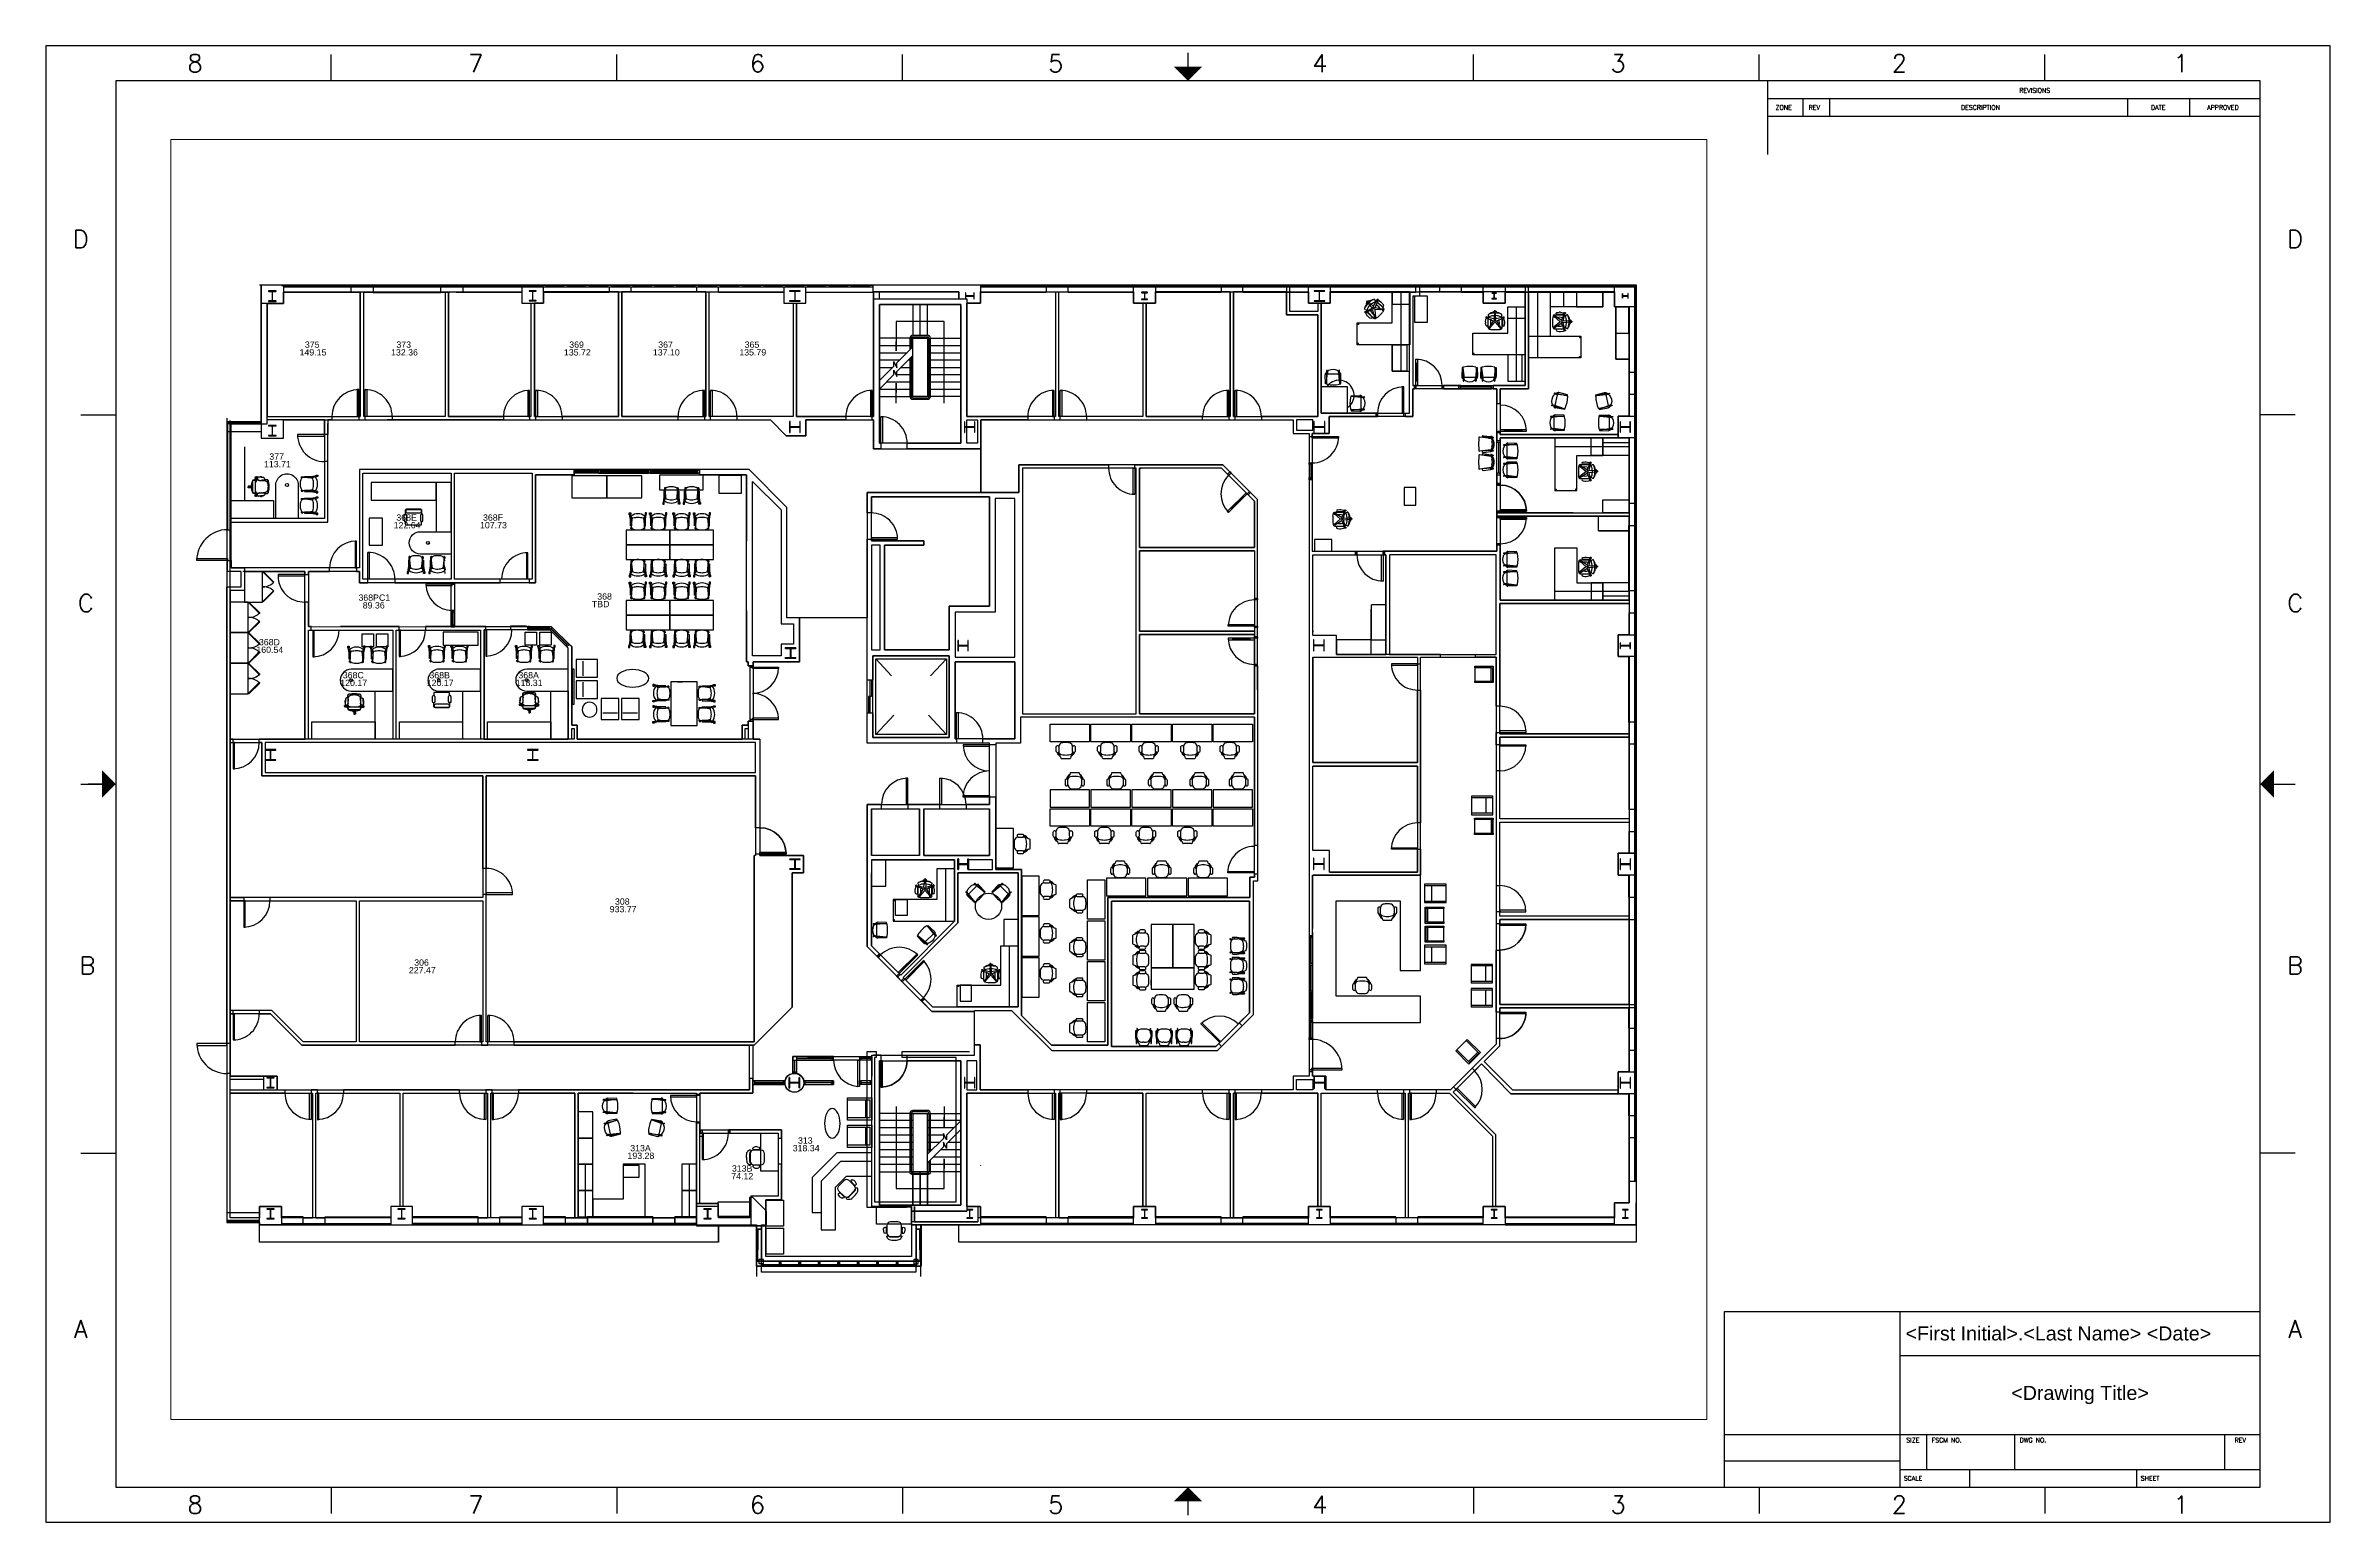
# Paper-space layout 'D-Size Layout' of a CAD drawing. Header units: inches. Extents: x 0 to 32.5, y 0 to 21.
# The model-space entities are those that its viewports show. They can reach past a viewport. Long polylines and large blocks are cut down to what shows.
import ezdxf
from ezdxf.enums import TextEntityAlignment as Align

# ---------------------------------------------------------------- set-up
doc = ezdxf.new("R2010")
doc.units = ezdxf.units.IN
doc.header["$MEASUREMENT"] = 0
for name, color, linetype in [('COE', 2, 'Continuous'), ('Egress', 7, 'Continuous'), ('ExtWalls', 7, 'Continuous'), ('Furnishings', 7, 'Continuous'), ('FYE', 3, 'Continuous'), ('FYE_Info', 7, 'Continuous'), ('IntDoorsWindows', 4, 'Continuous'), ('IntWalls', 5, 'Continuous'), ('Structure', 1, 'Continuous'), ('Text', 5, 'Continuous'), ('Title Block', 7, 'Continuous')]:
    doc.layers.add(name, color=color, linetype=linetype)
doc.layers.add('Viewport', color=5, linetype='Continuous', plot=False)
doc.styles.add('PDF ArialMT', font='arial.ttf')
doc.styles.add('Roman', font='romans')
doc.styles.get("Standard").update_dxf_attribs({"font": 'arial.ttf'})

psp = doc.layouts.new('D-Size Layout')

# ---------------------------------------------------------------- texts
at = {"layer": 'Text', "char_height": 0.2}
for s, insert, attachment_point in [(' <First Initial>.<Last Name> <Date>', (26.38, 2.685), 4), ('\\pxqc;<Drawing Title>', (28.94, 1.81), 5)]:
    psp.add_mtext_dynamic_manual_height_columns(s, width=5.12, gutter_width=1, heights=[0], dxfattribs=dict(at, insert=insert, attachment_point=attachment_point))

msp = doc.modelspace()

# ---------------------------------------------------------------- texts
at = {"layer": 'FYE_Info', "char_height": 0.72, "attachment_point": 4, "style": 'PDF ArialMT'}
for s, insert in [('149.15', (11.74, 105.71)), ('375', (12.35, 106.59)), ('132.36', (22.21, 105.71)), ('373', (22.82, 106.59)), ('135.72', (41.99, 105.71)), ('369', (42.6, 106.59)), ('137.10', (52.17, 105.71)), ('367', (52.78, 106.59)), ('135.79', (62.06, 105.71)), ('365', (62.67, 106.59)), ('377', (8.28, 93.79)), ('113.71', (7.67, 92.92)), ('122.64', (22.51, 85.94)), ('368E', (22.82, 86.81)), ('107.73', (32.39, 85.94)), ('368F', (32.73, 86.81)), ('368PC1', (18.48, 77.65)), ('89.36', (18.97, 76.77)), ('TBD', (45.19, 76.92)), ('368', (45.8, 77.79)), ('160.54', (6.8, 71.69)), ('368D', (7.09, 72.56)), ('120.17', (16.4, 67.9)), ('368C', (16.69, 68.78)), ('120.17', (26.29, 67.9)), ('368B', (26.6, 68.78)), ('118.31', (36.47, 67.9)), ('368A', (36.78, 68.78)), ('933.77', (47.23, 42.02)), ('308', (47.83, 42.89)), ('227.47', (24.25, 35.04)), ('306', (24.86, 35.91)), ('313', (68.77, 15.55)), ('193.28', (49.26, 13.81)), ('313A', (49.58, 14.68)), ('318.34', (68.17, 14.68)), ('74.12', (61.14, 11.48)), ('313B', (61.21, 12.36))]:
    msp.add_mtext(s, dxfattribs=dict(at, insert=insert))

# ---------------------------------------------------------------- blocks, each defined once
blk = doc.blocks.new('ANSI D title block')
at = {"layer": 'Title Block'}
for p, q in [((32.5, 21), (0, 21)), ((0, 21), (0, 0)), ((4.062, 20.5), (4.062, 20.875)), ((8.125, 20.5), (8.125, 20.875)), ((12.188, 20.5), (12.188, 20.875)), ((16.25, 20.5), (16.25, 20.875)), ((20.312, 20.5), (20.312, 20.875)), ((24.375, 20.5), (24.375, 20.875)), ((28.438, 20.5), (28.438, 20.875)), ((32.5, 0), (32.5, 21)), ((32.5, 20.5), (32.5, 20.875)), ((31.5, 20.5), (1, 20.5)), ((1, 20.5), (1, 0.5)), ((24.5, 19.453), (24.5, 20.5)), ((31.5, 0.5), (31.5, 20.5)), ((24.5, 20.25), (31.5, 20.25)), ((25, 20), (25, 20.25)), ((25.38, 20), (25.38, 20.25)), ((29.62, 20), (29.62, 20.25)), ((30.5, 20), (30.5, 20.25)), ((24.5, 20), (31.5, 20)), ((0.5, 15.75), (1, 15.75)), ((32, 15.75), (31.5, 15.75)), ((0.5, 10.5), (1, 10.5)), ((31.5, 10.5), (32, 10.5)), ((0.5, 5.25), (1, 5.25)), ((32, 5.25), (31.5, 5.25)), ((23.88, 3), (31.5, 3)), ((23.88, 0.5), (23.88, 3)), ((26.38, 0.5), (26.38, 3)), ((26.38, 2.37), (31.5, 2.37)), ((23.88, 1.25), (31.5, 1.25)), ((26.76, 0.75), (26.76, 1.25)), ((28.01, 0.75), (28.01, 1.25)), ((31, 0.75), (31, 1.25)), ((23.88, 0.875), (26.38, 0.875)), ((26.38, 0.75), (31.5, 0.75)), ((27.37, 0.5), (27.37, 0.75)), ((29.75, 0.5), (29.75, 0.75)), ((1, 0.5), (31.5, 0.5)), ((4.062, 0.5), (4.062, 0.125)), ((8.125, 0.5), (8.125, 0.125)), ((12.188, 0.5), (12.188, 0.125)), ((16.25, 0.125), (16.25, 0.5)), ((20.312, 0.5), (20.312, 0.125)), ((24.375, 0.5), (24.375, 0.125)), ((28.438, 0.5), (28.438, 0.125)), ((32.5, 0.125), (32.5, 0.5)), ((0, 0), (32.5, 0))]:
    blk.add_line(p, q, dxfattribs=at)
at = {"layer": 'Title Block', "const_width": 0.02}
for points in [[(16.25, 20.9), (16.25, 20.7)], [(0.6, 10.5), (0.8, 10.5)], [(0.6, 10.5), (0.6, 10.5)], [(31.9, 10.5), (31.9, 10.5)], [(16.25, 0.1), (16.25, 0.3)]]:
    blk.add_lwpolyline(points, dxfattribs=at)
at = {"layer": 'Title Block'}
for points in [[(16.05, 20.7), (16.45, 20.7), (16.25, 20.5)], [(0.8, 10.3), (0.8, 10.7), (1, 10.5)], [(31.7, 10.3), (31.7, 10.7), (31.5, 10.5)], [(16.05, 0.3), (16.45, 0.3), (16.25, 0.5)]]:
    blk.add_solid(points, dxfattribs=at)
at = {"color": 0, "style": 'Roman', "flags": 8}
for tag, p in [('FNAME', (-0.05, 6)), ('REVDATE', (-0.05, 3)), ('USER', (-0.05, 0))]:
    blk.add_attdef(tag, p, '', height=0.15, rotation=90, dxfattribs=at)
at = {"layer": 'Title Block', "style": 'Roman'}
for s, p in [('8', (2.125, 20.75)), ('7', (6.119, 20.75)), ('6', (10.125, 20.75)), ('5', (14.369, 20.75)), ('4', (18.125, 20.75)), ('3', (22.369, 20.75)), ('2', (26.369, 20.75)), ('1', (30.375, 20.75)), ('D', (0.5, 18.25)), ('D', (32, 18.25)), ('C', (0.571, 13.073)), ('C', (32, 13.073)), ('B', (0.595, 7.919)), ('B', (32, 7.919)), ('A', (0.5, 2.75)), ('A', (32, 2.75)), ('8', (2.125, 0.25)), ('7', (6.119, 0.25)), ('6', (10.125, 0.25)), ('5', (14.369, 0.25)), ('4', (18.125, 0.25)), ('3', (22.369, 0.25)), ('2', (26.369, 0.25)), ('1', (30.375, 0.25))]:
    blk.add_text(s, height=0.25, dxfattribs=at).set_placement(p, align=Align.MIDDLE_CENTER)
for s, p in [('ZONE', (24.609, 20.09)), ('REV', (25.08, 20.09)), ('DESCRIPTION', (27.246, 20.09)), ('REVISIONS', (28.075, 20.332)), ('DATE', (29.948, 20.09)), ('APPROVED', (30.748, 20.09)), ('SIZE', (26.468, 1.136)), ('FSCM NO.', (26.829, 1.136)), ('DWG NO.', (28.081, 1.136)), ('REV', (31.14, 1.136)), ('SCALE', (26.432, 0.593)), ('SHEET', (29.803, 0.593))]:
    blk.add_text(s, height=0.065, dxfattribs=at).set_placement(p)

# ---------------------------------------------------------------- linework, layer by layer
at = {"layer": 'COE'}
for points in [[(129.65, 112.62), (147.18, 112.62), (147.18, 111.33), (149.68, 111.33), (149.68, 112.62), (162.18, 112.62), (162.18, 110.92), (163.88, 110.92), (163.88, 98.42), (162.6, 98.42), (162.6, 95.92), (163.88, 95.92), (163.88, 73.42), (162.6, 73.42), (162.6, 70.92), (163.83, 70.92), (163.88, 48.42), (162.6, 48.42), (162.6, 45.91), (163.88, 45.91), (163.88, 23.41), (162.6, 23.41), (162.6, 20.91), (163.88, 20.91), (163.88, 8.41), (162.18, 8.41), (162.18, 6.72), (149.68, 6.72), (149.68, 7.99), (147.18, 7.99), (147.18, 6.72), (129.68, 6.72), (129.68, 8), (127.18, 8), (127.18, 6.72), (109.68, 6.72), (109.68, 8), (107.17, 8), (107.17, 6.72), (89.67, 6.72), (89.34, 6.72), (89.34, 6.25), (81.76, 6.25), (81.76, 5.91), (82.26, 5.91), (82.26, 0.49), (64.59, 0.49), (64.59, 5.91), (65.17, 5.91), (65.17, 7.49), (63.62, 9.05), (63.23, 9.05), (63.23, 6.72), (59.67, 6.72), (59.67, 8), (57.17, 8), (57.17, 6.72), (39.67, 6.72), (39.67, 8), (37.17, 8), (37.17, 6.72), (24.67, 6.72), (24.67, 8), (22.17, 8), (22.17, 6.72), (9.67, 6.72), (9.67, 8), (7.17, 8), (7.17, 6.72), (3.8, 6.72), (3.8, 97.92)], [(3.9, 97.52), (8.03, 97.52), (8.03, 111.29), (9.91, 111.29), (9.91, 112.6)], [(9.91, 112.62), (37.17, 112.62), (37.17, 111.34), (39.67, 111.34), (39.67, 112.62), (67.17, 112.62), (67.17, 111.34)], [(28.61, 112.62), (37.17, 112.62), (37.17, 111.34), (38.22, 111.34), (38.22, 98.36), (28.79, 98.36)], [(28.79, 112.6), (28.79, 98.36)], [(67.17, 111.34), (69.67, 111.34), (69.67, 112.58), (87.18, 112.62), (87.18, 111.84), (88.09, 111.84), (88.09, 111.34), (89.67, 111.34), (89.67, 112.58), (89.67, 112.62), (107.17, 112.62), (107.17, 111.34), (109.68, 111.34), (109.68, 112.62), (127.18, 112.62), (127.18, 111.34), (129.68, 111.34), (129.65, 112.62)], [(128.62, 98.77), (138.75, 98.77), (138.75, 112.58), (138.75, 112.58), (138.75, 112.62), (129.68, 112.62)], [(127.63, 82.96), (148.67, 82.96), (148.74, 82.96), (148.74, 101.54), (139.14, 101.54), (139.14, 98.38), (129.54, 98.38), (129.54, 96.52), (129.54, 96.42), (127.62, 96.42), (127.62, 82.96)], [(3.42, 98.17), (3.42, 6.16), (7.17, 6.16), (7.17, 5.91), (64.01, 5.91), (64.01, 0)], [(18.6, 92.31), (18.6, 81.05), (3.9, 81.05), (3.9, 86.3), (14.98, 86.3), (14.98, 97.58)], [(14.61, 97.98), (65.61, 97.98)], [(65.62, 97.98), (67.42, 96.17), (69.67, 96.17), (69.67, 97.98), (77.42, 97.98), (77.42, 94.67), (89.7, 94.67), (89.7, 89.67), (76.67, 89.67), (76.67, 75.34), (67.5, 75.34), (67.5, 87.97), (63.17, 92.31), (18.6, 92.31)], [(130.38, 71.17), (130.38, 73.33), (127.67, 73.33), (127.67, 82.54)], [(127.68, 82.54), (136.04, 82.54), (136.04, 71.16), (130.38, 71.16)], [(127.68, 45.91), (140, 45.91), (140, 70.83), (148.67, 70.83), (148.67, 26.59), (143.43, 21.36), (129.18, 21.36)], [(127.68, 70.83), (139.67, 70.83), (139.67, 58.79), (127.68, 58.79)], [(127.68, 58.37), (139.67, 58.37), (139.67, 46.24), (129.59, 46.24)], [(129.18, 21.36), (129.18, 22.91), (127.67, 22.91), (127.67, 29.01), (127.64, 29.01), (127.64, 29.42), (127.67, 29.42), (127.67, 39.4), (127.66, 39.4), (127.66, 39.82), (127.67, 39.82), (127.67, 45.91)], [(128.62, 20.97), (138.24, 20.97), (138.24, 6.72), (129.68, 6.72), (129.68, 8), (128.62, 8), (128.62, 20.97)]]:
    msp.add_lwpolyline(points, dxfattribs=at)
for points in [[(69.67, 111.34), (69.67, 112.58), (77.42, 112.58), (77.42, 98.36), (68.61, 98.36), (68.61, 111.34)], [(98.23, 112.62), (98.23, 98.36), (88.09, 98.36), (88.09, 111.34), (89.67, 111.34), (89.67, 112.62)], [(98.62, 112.62), (107.17, 112.62), (107.17, 111.34), (108.23, 111.34), (108.23, 98.36), (98.62, 98.36)], [(118.23, 112.62), (109.68, 112.62), (109.68, 111.34), (108.62, 111.34), (108.62, 98.36), (118.23, 98.36)], [(118.62, 112.62), (118.62, 98.36), (128.24, 98.36), (128.24, 110), (124.68, 110), (124.68, 112.62)], [(139.14, 112.16), (139.14, 101.93), (151.98, 101.93), (151.98, 112.62), (139.89, 112.62), (139.89, 112.16)], [(152.36, 112.62), (152.36, 101.54), (149.13, 101.54), (149.13, 96.3), (162.6, 96.3), (162.6, 98.42), (163.88, 98.42), (163.88, 100.92), (163.88, 100.92), (163.88, 103.42), (163.88, 103.42), (163.88, 110.92), (162.18, 110.92), (162.18, 112.62)], [(87.42, 111.17), (87.42, 95.34), (78.09, 95.34), (78.09, 111.17)], [(89.7, 97.98), (125.43, 97.98), (125.43, 96.42), (127.26, 96.42), (127.26, 22.91), (125.43, 22.91), (125.43, 21.36), (89.62, 21.36), (89.62, 26.5), (88.95, 26.5), (88.95, 30.44), (93.22, 30.44), (97.81, 25.85), (116.76, 25.85), (120.89, 29.98), (120.89, 45.28), (121.4, 45.28), (121.36, 88.88), (117.39, 92.85), (94.06, 92.86), (94.06, 89.67), (89.7, 89.67)], [(149.13, 95.92), (149.13, 87.36), (163.88, 87.36), (163.88, 88.41), (163.88, 88.41), (163.88, 95.92)], [(94.45, 64.36), (107.48, 64.36), (107.48, 92.48), (94.45, 92.48)], [(107.86, 92.48), (107.86, 83.39), (121, 83.39), (121, 88.7), (117.22, 92.48)], [(77.17, 84.17), (77.17, 89.17), (90.67, 89.17), (90.67, 76.67), (86.08, 76.67), (86.08, 71.67), (78.67, 71.67), (78.67, 83.67), (83.17, 83.67), (83.17, 84.17)], [(163.88, 86.97), (149.13, 86.97), (149.13, 77.36), (163.88, 77.36)], [(107.86, 83.01), (121, 83.01), (121, 73.83), (107.86, 73.83)], [(148.67, 82.54), (136.46, 82.54), (136.46, 71.16), (148.67, 71.16)], [(149.09, 76.98), (163.88, 76.98), (163.88, 73.42), (162.6, 73.42), (162.6, 70.92), (163.88, 70.92), (163.88, 62.07), (149.09, 62.07)], [(107.86, 73.44), (107.86, 64.36), (121, 64.36), (121, 73.44)], [(77.33, 71), (86.08, 71), (86.08, 61.67), (77.33, 61.67)], [(86.75, 70.33), (93.59, 70.33), (93.59, 61.5), (86.75, 61.5)], [(94.25, 63.97), (94.25, 61), (91.42, 61), (91.42, 46.55), (94.36, 46.55), (94.36, 29.87), (97.78, 26.45), (104.24, 26.45), (104.24, 43.35), (120.49, 43.35), (120.49, 45.69), (120.99, 45.69), (120.99, 63.97)], [(3.8, 61.08), (7.42, 61.08), (7.42, 57.28), (32.73, 57.28), (32.73, 43.36), (3.8, 43.36)], [(149.06, 61.68), (163.88, 61.68), (163.88, 52.35), (149.06, 52.35)], [(82.67, 53.5), (82.67, 48.17), (77.17, 48.17), (77.17, 53.5)], [(83.17, 53.5), (90.67, 53.5), (90.67, 48.17), (83.17, 48.17)], [(149.06, 51.98), (163.88, 51.98), (163.88, 48.42), (162.6, 48.42), (162.6, 45.91), (163.88, 45.91), (163.88, 41.22), (149.06, 41.22)], [(77.17, 47.66), (77.17, 37.84), (80.53, 34.48), (86.67, 40.63), (86.67, 47.66)], [(87.07, 46.17), (87.07, 40.44), (80.81, 34.19), (84.18, 30.83), (93.97, 30.83), (93.98, 46.17)], [(18.22, 26.86), (12.16, 26.86), (8.58, 30.44), (3.8, 30.44), (3.8, 42.97), (18.22, 42.97)], [(104.65, 42.95), (104.65, 26.31), (116.57, 26.31), (120.43, 30.16), (120.43, 42.95)], [(149.06, 40.83), (163.88, 40.83), (163.88, 31.11), (149.06, 31.11)], [(3.8, 30.06), (3.8, 22.91), (9.17, 22.91), (9.17, 21.36), (63.23, 21.36), (63.23, 26.47), (12, 26.47), (8.42, 30.06)], [(149.06, 30.72), (163.88, 30.72), (163.88, 23.41), (162.6, 23.41), (162.6, 21.3), (150.56, 21.3), (147.27, 24.59), (149.06, 26.4)], [(87.42, 24.66), (87.42, 8.16), (78.09, 8.16), (78.09, 24.66)], [(146.97, 24.31), (150.35, 20.91), (163.88, 20.91), (163.88, 8.41), (162.18, 8.41), (162.18, 6.72), (149.68, 6.72), (149.68, 7.99), (148.62, 7.99), (148.62, 16.19), (143.74, 21.08)], [(13.23, 20.97), (13.23, 6.72), (9.67, 6.72), (9.67, 8), (7.17, 8), (7.17, 6.72), (3.8, 6.72), (3.8, 20.97)], [(23.23, 20.97), (23.23, 8), (22.17, 8), (22.17, 6.72), (13.61, 6.72), (13.61, 20.97)], [(33.23, 20.97), (33.23, 6.72), (24.67, 6.72), (24.67, 8), (23.61, 8), (23.61, 20.97)], [(43.23, 20.97), (43.23, 6.72), (39.67, 6.72), (39.67, 8), (37.17, 8), (37.17, 6.72), (33.61, 6.72), (33.61, 20.97)], [(88.09, 20.97), (98.23, 20.97), (98.23, 6.72), (89.67, 6.72), (89.67, 8), (88.09, 8)], [(98.62, 20.97), (98.62, 6.72), (107.17, 6.72), (107.17, 8), (108.23, 8), (108.23, 20.97)], [(108.62, 20.97), (118.23, 20.97), (118.23, 6.72), (109.68, 6.72), (109.68, 8), (108.62, 8)], [(118.62, 20.97), (118.62, 6.72), (127.18, 6.72), (127.18, 8), (128.24, 8), (128.24, 20.97)], [(143.31, 20.97), (148.24, 16.04), (148.24, 7.99), (147.18, 7.99), (147.18, 6.72), (138.62, 6.72), (138.62, 20.97)]]:
    msp.add_lwpolyline(points, close=True, dxfattribs=at)
at = {"layer": 'COE', "ltscale": 0.440038}
msp.add_lwpolyline([(121, 83.01), (121, 64.36)], dxfattribs=at)
at = {"layer": 'Egress'}
for points in [[(81.92, 111.17), (81.92, 107.67), (83.59, 107.67), (83.59, 111.17)], [(82.76, 107.67), (82.76, 111.17)], [(81.59, 106.01), (81.59, 107.34), (78.09, 107.34)], [(85.51, 99.89), (85.51, 109.25), (80.01, 109.25), (80.01, 105.89), (80.01, 106.97)], [(81.76, 106.17), (81.76, 107.34), (83.76, 107.34), (83.76, 100.67), (81.76, 100.67), (81.76, 105.19)], [(81.92, 100.67), (81.92, 107.5), (83.59, 107.5), (83.59, 100.67)], [(82.76, 107.34), (82.76, 107.5)], [(87.42, 100.67), (83.92, 100.67), (83.92, 107.34), (87.42, 107.34)], [(78.09, 106.5), (81.59, 106.5)], [(78.09, 102.51), (79.73, 104.15), (79.73, 104.68), (80.1, 103.96), (80.1, 104.51), (81.92, 106.34)], [(78.09, 105.67), (81.25, 105.67)], [(78.09, 101.52), (79.73, 103.17), (79.73, 103.69), (80.1, 102.97), (80.1, 103.53), (81.92, 105.36)], [(78.09, 100.67), (81.59, 100.67), (81.59, 105.02)], [(78.09, 104.84), (80.42, 104.84)], [(81.4, 104.84), (81.59, 104.84)], [(81.76, 106.5), (81.92, 106.5)], [(81.76, 104.84), (81.92, 104.84)], [(83.59, 106.5), (83.76, 106.5)], [(83.59, 105.67), (83.76, 105.67)], [(83.59, 104.84), (83.76, 104.84)], [(83.92, 106.5), (87.42, 106.5)], [(83.92, 105.67), (87.42, 105.67)], [(83.92, 104.84), (87.42, 104.84)], [(78.09, 104), (79.59, 104)], [(78.9, 102.34), (81.59, 102.34)], [(80.01, 99.89), (80.01, 102.2), (80.01, 101.12)], [(80.1, 103.17), (81.59, 103.17)], [(80.57, 104), (81.59, 104)], [(81.76, 104), (81.92, 104)], [(81.76, 103.17), (81.92, 103.17)], [(81.76, 102.34), (81.92, 102.34)], [(83.59, 104), (83.76, 104)], [(83.59, 103.17), (83.76, 103.17)], [(83.59, 102.34), (83.76, 102.34)], [(83.92, 104), (87.42, 104)], [(83.92, 103.17), (87.42, 103.17)], [(83.92, 102.34), (87.42, 102.34)], [(78.09, 101.5), (81.59, 101.5)], [(81.76, 101.5), (81.92, 101.5)], [(83.59, 101.5), (83.76, 101.5)], [(83.92, 101.5), (87.42, 101.5)], [(77.67, 62), (77.67, 70.67), (85.75, 70.67), (85.75, 62)], [(77.67, 70.67), (79.47, 68.73)], [(83.95, 68.73), (85.75, 70.67)], [(77.17, 68.21), (77.17, 66.33), (76.83, 66.33), (76.83, 64.46)], [(77, 68.21), (77, 64.46)], [(83.7, 64.2), (85.75, 62), (77.67, 62), (79.72, 64.2)], [(78.09, 11.99), (81.59, 11.99), (81.59, 18.66), (78.09, 18.66)], [(80.01, 19.44), (80.01, 10.08), (85.51, 10.08), (85.51, 13.45), (85.51, 12.36)], [(83.76, 13.16), (83.76, 11.99), (81.76, 11.99), (81.76, 18.66), (83.76, 18.66), (83.76, 14.14)], [(81.92, 18.66), (81.92, 11.83), (83.59, 11.83), (83.59, 18.66)], [(83.92, 14.31), (83.92, 18.66), (87.42, 18.66)], [(85.51, 19.44), (85.51, 17.13), (85.51, 18.22)], [(81.59, 17.83), (78.09, 17.83)], [(81.59, 17), (78.09, 17)], [(81.59, 16.16), (78.09, 16.16)], [(81.92, 17.83), (81.76, 17.83)], [(81.92, 17), (81.76, 17)], [(81.92, 16.16), (81.76, 16.16)], [(83.76, 17.83), (83.59, 17.83)], [(87.42, 17.81), (85.78, 16.17), (85.78, 15.64), (85.42, 16.36), (85.42, 15.8), (83.59, 13.98)], [(83.76, 17), (83.59, 17)], [(87.42, 16.83), (85.78, 15.19), (85.78, 14.65), (85.42, 15.37), (85.42, 14.82), (83.59, 12.99)], [(83.76, 16.16), (83.59, 16.16)], [(87.42, 17.83), (83.92, 17.83)], [(86.61, 17), (83.92, 17)], [(85.42, 16.16), (83.92, 16.16)], [(81.59, 15.33), (78.09, 15.33)], [(81.59, 14.5), (78.09, 14.5)], [(81.59, 13.66), (78.09, 13.66)], [(81.92, 15.33), (81.76, 15.33)], [(81.92, 14.5), (81.76, 14.5)], [(81.92, 13.66), (81.76, 13.66)], [(83.76, 15.33), (83.59, 15.33)], [(83.76, 14.5), (83.59, 14.5)], [(84.94, 15.33), (83.92, 15.33)], [(84.11, 14.5), (83.92, 14.5)], [(87.42, 11.99), (83.92, 11.99), (83.92, 13.32)], [(87.42, 13.66), (84.26, 13.66)], [(87.42, 14.5), (85.09, 14.5)], [(87.42, 15.33), (85.93, 15.33)], [(81.59, 12.83), (78.09, 12.83)], [(81.92, 12.83), (81.76, 12.83)], [(82.76, 11.83), (82.76, 11.99)], [(87.42, 12.83), (83.92, 12.83)]]:
    msp.add_lwpolyline(points, dxfattribs=at)
for points in [[(81.59, 100.67, 0.412045), (81.92, 100.34), (83.59, 100.34, 0.416667), (83.92, 100.67)], [(81.92, 100.5), (83.59, 100.5, 0.420732), (83.76, 100.67)], [(83.92, 18.66, 0.412052), (83.59, 19), (81.92, 19, 0.407415), (81.59, 18.66)], [(83.59, 18.83), (81.92, 18.83, 0.412507), (81.76, 18.66)], [(83.92, 11.99, -0.412045), (83.59, 11.66), (83.59, 8.16), (83.59, 11.66), (81.92, 11.66), (81.92, 8.16), (81.92, 11.66, -0.407407), (81.59, 11.99)]]:
    msp.add_lwpolyline(points, format="xyb", dxfattribs=at)
for points in [[(3.5, 81.92), (0, 81.92), (0, 82.13), (3.5, 82.13)], [(3.42, 26.64), (0, 26.64), (0, 26.44), (3.42, 26.44)], [(82.76, 11.66), (82.76, 8.16)]]:
    msp.add_lwpolyline(points, close=True, dxfattribs=at)
for centre, radius, start, end in [((81.93, 107.33), 0.337, 90.6673, 179.3326), ((81.92, 107.34), 0.165, 90.1662, 179.8336), ((83.59, 107.34), 0.335, 0.2124, 89.7877), ((3.5, 81.92), 3.51, 90.0155, 180.0018), ((3.42, 26.64), 3.42, 179.9908, 270.0092), ((81.92, 11.99), 0.165, 180.1677, 269.8323)]:
    msp.add_arc(centre, radius, start, end, dxfattribs=at)
for points in [[(83.76, 107.34), (83.76, 107.43), (83.68, 107.5), (83.59, 107.5)], [(81.76, 100.67), (81.76, 100.58), (81.83, 100.5), (81.92, 100.5)], [(83.76, 18.66), (83.76, 18.76), (83.68, 18.83), (83.59, 18.83)], [(83.59, 11.83), (83.68, 11.83), (83.76, 11.9), (83.76, 11.99)]]:
    msp.add_open_spline(points, degree=3, dxfattribs=at)
at = {"layer": 'ExtWalls'}
for points in [[(3.5, 97.78), (7.35, 97.78), (7.35, 113.42)], [(7.16, 113.42), (164.68, 113.42), (164.68, 5.91), (164.68, 8.41)], [(7.16, 113.42), (164.68, 113.42), (164.68, 5.91), (82.84, 5.91)], [(7.35, 113.42), (7.35, 111.29)], [(9.91, 113.38), (9.91, 111.29), (7.35, 111.29), (7.35, 95.9), (9.91, 95.9), (9.91, 97.98), (8.03, 97.98), (8.03, 111.29)], [(9.67, 113.38), (39.67, 113.38)], [(9.91, 113.21), (39.67, 113.21), (69.67, 113.21), (77.38, 113.21), (77.38, 113.38), (69.67, 113.38), (39.67, 113.38)], [(17.61, 112.6), (17.61, 112.56), (9.91, 112.56)], [(10.13, 113.38), (10.13, 113.21)], [(10.13, 113.29), (12.26, 113.29)], [(12.26, 113.38), (12.26, 113.21)], [(12.69, 113.38), (12.69, 113.21)], [(12.69, 113.29), (14.83, 113.29)], [(14.83, 113.38), (14.83, 113.21)], [(15.26, 113.38), (15.26, 113.21)], [(15.26, 113.29), (17.39, 113.29)], [(17.39, 113.38), (17.39, 113.21)], [(17.61, 113.21), (17.61, 112.6), (18.69, 112.6)], [(17.82, 113.38), (17.82, 113.21)], [(17.82, 113.29), (19.96, 113.29)], [(20.17, 113.21), (20.17, 112.6), (19.09, 112.6)], [(19.96, 113.38), (19.96, 113.21)], [(20.17, 112.6), (20.17, 112.56), (27.86, 112.56), (27.86, 112.6)], [(20.38, 113.38), (20.38, 113.21)], [(20.38, 113.29), (22.52, 113.29)], [(22.52, 113.38), (22.52, 113.21)], [(22.95, 113.38), (22.95, 113.21)], [(22.95, 113.29), (25.09, 113.29)], [(25.09, 113.38), (25.09, 113.21)], [(25.51, 113.38), (25.51, 113.21)], [(25.51, 113.29), (27.65, 113.29)], [(27.65, 113.38), (27.65, 113.21)], [(27.86, 113.21), (27.86, 112.6), (28.95, 112.6)], [(28.08, 113.38), (28.08, 113.21)], [(28.08, 113.29), (30.21, 113.29)], [(30.43, 113.21), (30.43, 112.6), (29.34, 112.6)], [(29.67, 112.58), (37.17, 112.58)], [(30.21, 113.38), (30.21, 113.21)], [(30.43, 112.6), (30.43, 112.56)], [(30.64, 113.38), (30.64, 113.21)], [(30.64, 113.29), (32.78, 113.29)], [(32.38, 113.3), (34.46, 113.3)], [(32.78, 113.38), (32.78, 113.21)], [(33.21, 113.38), (33.21, 113.21)], [(34.46, 113.38), (34.46, 113.21)], [(34.88, 113.38), (34.88, 113.21)], [(34.88, 113.3), (36.96, 113.3)], [(36.96, 113.21), (36.96, 113.38)], [(37.17, 113.21), (37.17, 111.34), (38.22, 111.34)], [(37.38, 113.21), (37.38, 113.38)], [(37.38, 113.3), (39.46, 113.3)], [(38.61, 111.34), (39.67, 111.34), (39.67, 113.21)], [(39.46, 113.38), (39.46, 113.21)], [(39.67, 112.58), (47.17, 112.58), (47.17, 112.62)], [(39.88, 113.38), (39.88, 113.21)], [(39.88, 113.3), (41.96, 113.3)], [(41.96, 113.38), (41.96, 113.21)], [(42.38, 113.38), (42.38, 113.21)], [(42.38, 113.3), (44.46, 113.3)], [(44.46, 113.38), (44.46, 113.21)], [(44.88, 113.38), (44.88, 113.21)], [(44.88, 113.3), (46.96, 113.3)], [(46.96, 113.38), (46.96, 113.21)], [(47.17, 113.21), (47.17, 112.62), (48.23, 112.62)], [(47.38, 113.38), (47.38, 113.21)], [(47.38, 113.3), (49.46, 113.3)], [(48.61, 112.62), (49.67, 112.62), (49.67, 113.21)], [(49.46, 113.38), (49.46, 113.21)], [(57.17, 112.62), (57.17, 112.58), (49.67, 112.58), (49.67, 112.62)], [(49.88, 113.38), (49.88, 113.21)], [(49.88, 113.3), (51.96, 113.3)], [(51.96, 113.38), (51.96, 113.21)], [(52.38, 113.38), (52.38, 113.21)], [(52.38, 113.3), (54.46, 113.3)], [(54.46, 113.38), (54.46, 113.21)], [(54.88, 113.38), (54.88, 113.21)], [(54.88, 113.3), (56.96, 113.3)], [(56.96, 113.38), (56.96, 113.21)], [(57.17, 113.21), (57.17, 112.62), (58.23, 112.62)], [(57.38, 113.38), (57.38, 113.21)], [(57.38, 113.3), (59.46, 113.3)], [(58.61, 112.62), (59.67, 112.62), (59.67, 113.21)], [(59.46, 113.38), (59.46, 113.21)], [(59.67, 112.62), (59.67, 112.58), (67.17, 112.58)], [(59.88, 113.38), (59.88, 113.21)], [(59.88, 113.3), (61.96, 113.3)], [(61.96, 113.38), (61.96, 113.21)], [(62.38, 113.38), (62.38, 113.21)], [(62.38, 113.3), (64.46, 113.3)], [(64.46, 113.38), (64.46, 113.21)], [(64.88, 113.38), (64.88, 113.21)], [(64.88, 113.3), (66.96, 113.3)], [(66.96, 113.21), (66.96, 113.38)], [(67.17, 113.21), (67.17, 111.34)], [(67.38, 113.21), (67.38, 113.38)], [(67.38, 113.3), (69.46, 113.3)], [(68.61, 111.34), (69.67, 111.34), (69.67, 113.21)], [(69.46, 113.21), (69.46, 113.38)], [(69.67, 112.58), (77.38, 112.58), (77.38, 112.62)], [(69.88, 113.21), (69.88, 113.38)], [(69.88, 113.3), (71.97, 113.3)], [(71.97, 113.21), (71.97, 113.38)], [(72.38, 113.21), (72.38, 113.38)], [(72.38, 113.3), (74.46, 113.3)], [(74.46, 113.21), (74.46, 113.38)], [(74.88, 113.21), (74.88, 113.38)], [(74.88, 113.3), (76.96, 113.3)], [(76.96, 113.21), (76.96, 113.38)], [(77.42, 112.62), (77.38, 112.62), (77.38, 113.21)], [(87.18, 111.84), (87.18, 112.62), (77.38, 112.62)], [(89.67, 113.38), (89.67, 111.34), (88.09, 111.34)], [(89.67, 113.38), (109.68, 113.38), (129.68, 113.38)], [(89.67, 113.21), (109.68, 113.21), (129.68, 113.21)], [(89.67, 112.58), (97.17, 112.58), (97.17, 112.62)], [(89.88, 113.38), (89.88, 113.21)], [(89.88, 113.3), (91.96, 113.3)], [(91.96, 113.38), (91.96, 113.21)], [(92.38, 113.38), (92.38, 113.21)], [(92.38, 113.3), (94.47, 113.3)], [(94.47, 113.38), (94.47, 113.21)], [(94.88, 113.38), (94.88, 113.21)], [(94.88, 113.3), (96.97, 113.3)], [(96.97, 113.38), (96.97, 113.21)], [(97.17, 113.21), (97.17, 112.62), (99.68, 112.62), (99.68, 113.21)], [(97.38, 113.38), (97.38, 113.21)], [(97.38, 113.3), (99.47, 113.3)], [(99.47, 113.38), (99.47, 113.21)], [(99.68, 112.62), (99.68, 112.58), (107.17, 112.58)], [(99.88, 113.38), (99.88, 113.21)], [(99.88, 113.3), (101.97, 113.3)], [(101.97, 113.38), (101.97, 113.21)], [(102.38, 113.38), (102.38, 113.21)], [(102.38, 113.3), (104.47, 113.3)], [(104.47, 113.38), (104.47, 113.21)], [(104.88, 113.38), (104.88, 113.21)], [(104.88, 113.3), (106.97, 113.3)], [(106.97, 113.21), (106.97, 113.38)], [(109.68, 113.21), (109.68, 111.34), (107.17, 111.34), (107.17, 113.21)], [(107.38, 113.21), (107.38, 113.38)], [(107.38, 113.3), (109.47, 113.3)], [(109.47, 113.38), (109.47, 113.21)], [(109.68, 112.58), (117.18, 112.58), (117.18, 112.62)], [(109.88, 113.38), (109.88, 113.21)], [(109.88, 113.3), (111.97, 113.3)], [(111.97, 113.38), (111.97, 113.21)], [(112.38, 113.38), (112.38, 113.21)], [(112.38, 113.3), (114.47, 113.3)], [(114.47, 113.38), (114.47, 113.21)], [(114.89, 113.38), (114.89, 113.21)], [(114.89, 113.3), (116.97, 113.3)], [(116.97, 113.38), (116.97, 113.21)], [(117.18, 113.21), (117.18, 112.62), (119.67, 112.62), (119.67, 113.21)], [(117.39, 113.38), (117.39, 113.21)], [(117.39, 113.3), (119.47, 113.3)], [(119.47, 113.38), (119.47, 113.21)], [(119.67, 112.62), (119.67, 112.58), (127.18, 112.58)], [(119.88, 113.38), (119.88, 113.21)], [(119.88, 113.3), (121.97, 113.3)], [(121.97, 113.38), (121.97, 113.21)], [(122.38, 113.38), (122.38, 113.21)], [(122.38, 113.3), (124.47, 113.3)], [(124.47, 113.38), (124.47, 113.21)], [(124.88, 113.38), (124.88, 113.21)], [(124.88, 113.3), (126.97, 113.3)], [(126.97, 113.21), (126.97, 113.38)], [(129.68, 113.21), (129.68, 111.34), (127.18, 111.34), (127.18, 113.21)], [(127.39, 113.21), (127.39, 113.38)], [(127.39, 113.3), (129.47, 113.3)], [(129.47, 113.38), (129.47, 113.21)], [(129.68, 113.38), (149.68, 113.38), (164.48, 113.38)], [(129.68, 113.21), (149.68, 113.21), (164.48, 113.21), (164.64, 113.21)], [(142.18, 112.62), (142.18, 112.58), (129.68, 112.58), (137.18, 112.58)], [(129.89, 113.38), (129.89, 113.21)], [(129.89, 113.3), (131.97, 113.3)], [(131.97, 113.38), (131.97, 113.21)], [(132.39, 113.38), (132.39, 113.21)], [(132.39, 113.3), (134.47, 113.3)], [(134.47, 113.38), (134.47, 113.21)], [(134.89, 113.38), (134.89, 113.21)], [(136.97, 113.38), (136.97, 113.21)], [(137.39, 113.38), (137.39, 113.21)], [(139.48, 113.38), (139.48, 113.21)], [(139.89, 113.38), (139.89, 113.21)], [(141.97, 113.38), (141.97, 113.21)], [(142.18, 113.21), (142.18, 112.62), (144.68, 112.62), (144.68, 113.21)], [(142.39, 113.38), (142.39, 113.21)], [(144.47, 113.38), (144.47, 113.21)], [(144.68, 112.62), (144.68, 112.58), (147.18, 112.58)], [(144.89, 113.38), (144.89, 113.21)], [(146.97, 113.21), (146.97, 113.38)], [(149.68, 113.21), (149.68, 111.33), (147.18, 111.33), (147.18, 113.21)], [(147.39, 113.21), (147.39, 113.38)], [(147.39, 113.29), (149.47, 113.29)], [(149.47, 113.38), (149.47, 113.21)], [(149.68, 112.58), (162.18, 112.58)], [(149.89, 113.38), (149.89, 113.21)], [(149.89, 113.29), (151.98, 113.29)], [(151.98, 113.38), (151.98, 113.21)], [(152.39, 113.38), (152.39, 113.21)], [(154.47, 113.38), (154.47, 113.21)], [(154.89, 113.38), (154.89, 113.21)], [(156.98, 113.38), (156.98, 113.21)], [(157.39, 113.38), (157.39, 113.21)], [(159.47, 113.38), (159.47, 113.21)], [(159.89, 113.38), (159.89, 113.21)], [(161.97, 113.21), (161.97, 113.38)], [(164.48, 110.92), (162.18, 110.92), (162.18, 113.21)], [(162.39, 113.21), (162.39, 113.38)], [(162.39, 113.29), (164.48, 113.29)], [(164.64, 10.91), (164.64, 70.92), (164.64, 95.92), (164.64, 113.38), (164.48, 113.38), (164.48, 113.21), (164.48, 95.92), (164.48, 70.92), (164.48, 10.91)], [(164.56, 113.21), (164.56, 111.13)], [(67.17, 111.34), (68.23, 111.34)], [(163.83, 110.92), (163.83, 103.42), (163.88, 103.42)], [(164.64, 111.13), (164.48, 111.13)], [(164.64, 110.72), (164.48, 110.72)], [(164.56, 110.72), (164.56, 108.63)], [(164.64, 108.63), (164.48, 108.63)], [(164.64, 108.21), (164.48, 108.21)], [(164.56, 108.21), (164.56, 106.13)], [(164.64, 106.13), (164.48, 106.13)], [(164.64, 105.71), (164.48, 105.71)], [(164.56, 105.71), (164.56, 103.62)], [(164.48, 103.42), (163.88, 103.42), (163.88, 100.92), (164.48, 100.92)], [(164.64, 103.62), (164.48, 103.62)], [(164.64, 103.21), (164.48, 103.21)], [(164.56, 103.21), (164.56, 101.13)], [(163.88, 100.92), (163.85, 100.92), (163.85, 98.42)], [(164.64, 101.13), (164.48, 101.13)], [(164.64, 100.71), (164.48, 100.71)], [(164.56, 100.71), (164.56, 98.63)], [(7.35, 97.78), (3.5, 97.78), (3.5, 85.43), (3.9, 85.43), (3.9, 96.62)], [(7.35, 97.7), (3.5, 97.7)], [(7.35, 97.52), (3.5, 97.52)], [(3.59, 97.52), (3.59, 97.7)], [(7.26, 97.61), (3.59, 97.61)], [(7.26, 97.7), (7.26, 97.52)], [(164.48, 95.92), (162.6, 95.92), (162.6, 98.42), (164.48, 98.42)], [(164.48, 98.63), (164.64, 98.63)], [(164.48, 98.21), (164.64, 98.21)], [(164.56, 98.21), (164.56, 96.12)], [(7.35, 96.62), (3.5, 96.62)], [(163.83, 95.92), (163.83, 88.41), (163.88, 88.41)], [(163.88, 95.92), (163.88, 93.92)], [(164.64, 96.12), (164.48, 96.12)], [(164.64, 95.71), (164.48, 95.71)], [(164.56, 95.71), (164.56, 93.63)], [(164.64, 93.63), (164.48, 93.63)], [(164.64, 93.21), (164.48, 93.21)], [(164.56, 93.21), (164.56, 91.12)], [(164.64, 91.12), (164.48, 91.12)], [(164.64, 90.71), (164.48, 90.71)], [(164.56, 90.71), (164.56, 88.63)], [(164.48, 88.41), (163.88, 88.41), (163.88, 85.92), (164.48, 85.92)], [(164.64, 88.63), (164.48, 88.63)], [(164.64, 88.21), (164.48, 88.21)], [(164.56, 88.21), (164.56, 86.13)], [(163.88, 78.42), (163.83, 78.42), (163.83, 85.92), (163.88, 85.92)], [(164.64, 86.13), (164.48, 86.13)], [(164.64, 85.71), (164.48, 85.71)], [(164.56, 85.71), (164.56, 83.62)], [(5.04, 80.66), (3.5, 80.66), (3.5, 81.05), (3.5, 81.92), (3.9, 81.92), (3.9, 81.05), (5.44, 81.05), (5.44, 80.66)], [(164.64, 83.62), (164.48, 83.62)], [(164.64, 83.21), (164.48, 83.21)], [(164.64, 81.13), (164.48, 81.13)], [(164.56, 83.21), (164.56, 81.13)], [(5.04, 80.66), (5.04, 78.86), (3.42, 78.86)], [(3.8, 78.48), (3.8, 26.64), (3.42, 26.64), (3.42, 78.86)], [(5.44, 80.66), (5.44, 78.48), (3.8, 78.48)], [(163.88, 77.36), (163.88, 79.36)], [(164.64, 80.71), (164.48, 80.71)], [(164.64, 78.62), (164.48, 78.62)], [(164.56, 80.71), (164.56, 78.62)], [(163.88, 75.91), (163.83, 75.91), (163.83, 73.42)], [(164.48, 78.42), (163.88, 78.42), (163.88, 75.91), (164.48, 75.91)], [(164.64, 78.21), (164.48, 78.21)], [(164.64, 76.13), (164.48, 76.13)], [(164.55, 78.21), (164.55, 76.13)], [(164.48, 70.92), (162.6, 70.92), (162.6, 73.42), (164.48, 73.42)], [(164.64, 75.71), (164.48, 75.71)], [(164.48, 73.62), (164.64, 73.62)], [(164.48, 73.2), (164.64, 73.2)], [(164.56, 75.71), (164.56, 73.62)], [(164.56, 73.2), (164.56, 71.12)], [(163.88, 63.41), (163.83, 63.41), (163.83, 70.92)], [(164.64, 71.12), (164.48, 71.12)], [(164.64, 70.71), (164.48, 70.71)], [(164.64, 68.63), (164.48, 68.63)], [(164.64, 68.21), (164.48, 68.21)], [(164.64, 66.12), (164.48, 66.12)], [(164.64, 65.71), (164.48, 65.71)], [(164.48, 63.41), (163.88, 63.41), (163.88, 60.92), (164.48, 60.92)], [(164.64, 63.63), (164.48, 63.63)], [(164.64, 63.21), (164.48, 63.21)], [(163.88, 60.92), (163.83, 60.92), (163.83, 53.42), (163.88, 53.42)], [(164.64, 61.12), (164.48, 61.12)], [(164.64, 60.7), (164.48, 60.7)], [(164.64, 58.62), (164.48, 58.62)], [(164.64, 58.21), (164.48, 58.21)], [(164.64, 56.13), (164.48, 56.13)], [(164.64, 55.71), (164.48, 55.71)], [(164.48, 53.42), (163.88, 53.42), (163.88, 50.91), (164.48, 50.91)], [(164.64, 53.62), (164.48, 53.62)], [(164.64, 53.21), (164.48, 53.21)], [(163.88, 50.91), (163.83, 50.91), (163.83, 48.42)], [(164.64, 51.12), (164.48, 51.12)], [(164.64, 50.71), (164.48, 50.71)], [(164.48, 45.91), (162.6, 45.91), (162.6, 48.42), (164.48, 48.42), (163.88, 48.42)], [(164.48, 48.62), (164.64, 48.62)], [(164.48, 48.2), (164.64, 48.2)], [(164.56, 48.2), (164.56, 46.12)], [(163.88, 43.41), (163.83, 43.41), (163.83, 45.91)], [(164.48, 46.12), (164.64, 46.12)], [(164.48, 45.71), (164.64, 45.71)], [(163.88, 40.92), (163.88, 43.41), (163.88, 40.83), (164.48, 40.83)], [(163.88, 43.41), (164.48, 43.41)], [(164.48, 43.62), (164.64, 43.62)], [(164.48, 43.2), (164.64, 43.2)], [(163.88, 40.83), (163.83, 40.83), (163.83, 31.11)], [(164.48, 41.12), (164.64, 41.12)], [(164.48, 40.7), (164.64, 40.7)], [(164.48, 38.62), (164.64, 38.62)], [(164.48, 38.21), (164.64, 38.21)], [(164.48, 36.12), (164.64, 36.12)], [(164.48, 35.7), (164.64, 35.7)], [(164.48, 33.62), (164.64, 33.62)], [(164.48, 33.21), (164.64, 33.21)], [(163.88, 28.41), (163.83, 28.41), (163.83, 30.72)], [(164.48, 31.12), (164.64, 31.12)], [(164.48, 30.7), (164.64, 30.7)], [(163.88, 28.41), (164.48, 28.41)], [(164.48, 28.62), (164.64, 28.62)], [(164.48, 28.2), (164.64, 28.2)], [(163.88, 25.91), (163.83, 25.91), (163.83, 23.41)], [(163.88, 25.91), (164.48, 25.91)], [(164.48, 26.12), (164.64, 26.12)], [(164.48, 25.71), (164.64, 25.71)], [(164.48, 23.62), (164.64, 23.62)], [(3.8, 7.3), (3.8, 23.22), (3.42, 23.22), (3.42, 6.16), (7.17, 6.16)], [(164.48, 20.91), (162.6, 20.91), (162.6, 23.41), (164.48, 23.41)], [(163.88, 18.41), (163.83, 18.41), (163.83, 20.91)], [(164.48, 23.2), (164.64, 23.2)], [(164.48, 21.12), (164.64, 21.12)], [(164.68, 23.41), (164.68, 20.91)], [(163.88, 18.41), (164.48, 18.41)], [(164.48, 20.71), (164.64, 20.71)], [(164.48, 18.62), (164.64, 18.62)], [(163.88, 15.91), (163.83, 15.91), (163.83, 10.91), (163.88, 10.91)], [(163.88, 15.91), (164.48, 15.91)], [(164.48, 18.2), (164.64, 18.2)], [(164.48, 16.12), (164.64, 16.12)], [(164.48, 15.7), (164.64, 15.7)], [(164.48, 13.62), (164.64, 13.62)], [(164.48, 13.2), (164.64, 13.2)], [(89.67, 12.75), (89.67, 12.71)], [(162.18, 5.91), (162.18, 8.41), (163.88, 8.41), (163.88, 10.91), (164.68, 10.91)], [(164.48, 11.12), (164.64, 11.12)], [(59.67, 3.91), (59.67, 5.81), (59.67, 3.91), (7.17, 3.91), (7.17, 8), (9.67, 8), (9.67, 5.91), (7.17, 5.91)], [(63.36, 6.88), (59.65, 6.88), (59.65, 8.37), (57.17, 8.37), (59.65, 8.37), (59.65, 6.88), (63.23, 6.88)], [(57.17, 5.91), (57.17, 8), (57.17, 5.81), (65.11, 5.81), (57.17, 5.81)], [(63.36, 9.2), (63.36, 5.81)], [(63.36, 9.03), (63.36, 5.91)], [(88.09, 8), (89.67, 8), (89.67, 5.91), (81.76, 5.91), (81.76, 7.49), (81.76, 5.91), (89.67, 5.91)], [(89.34, 8), (89.34, 6.25), (82.09, 6.25), (82.09, 7.49), (82.09, 6.25), (89.34, 6.25)], [(7.17, 7.3), (3.42, 7.3)], [(7.17, 6.41), (3.42, 6.41)], [(7.17, 6.25), (3.42, 6.25)], [(3.5, 6.41), (3.5, 6.25)], [(7.08, 6.33), (3.5, 6.33)], [(7.08, 6.25), (7.08, 6.41)], [(12.17, 6.72), (12.17, 6.84), (9.67, 6.84)], [(9.67, 6.08), (22.17, 6.08)], [(9.67, 5.91), (22.17, 5.91)], [(9.87, 5.91), (9.87, 6.08)], [(11.96, 5.91), (11.96, 6.08)], [(12.17, 6.08), (12.17, 6.72), (13.23, 6.72), (12.17, 6.72)], [(12.38, 5.91), (12.38, 6.08)], [(14.67, 6.08), (14.67, 6.72), (13.61, 6.72), (14.67, 6.72)], [(14.46, 5.91), (14.46, 6.08)], [(14.67, 6.72), (14.67, 6.84), (22.17, 6.84)], [(14.88, 5.91), (14.88, 6.08)], [(16.96, 5.91), (16.96, 6.08)], [(17.38, 5.91), (17.38, 6.08)], [(19.46, 5.91), (19.46, 6.08)], [(19.88, 5.91), (19.88, 6.08)], [(21.96, 5.91), (21.96, 6.08)], [(32.17, 6.72), (32.17, 6.84), (24.67, 6.84)], [(37.17, 6.08), (24.67, 6.08)], [(37.17, 5.91), (24.67, 5.91)], [(24.88, 5.91), (24.88, 6.08)], [(26.96, 6), (24.88, 6)], [(26.96, 5.91), (26.96, 6.08)], [(27.38, 5.91), (27.38, 6.08)], [(29.46, 6), (27.38, 6)], [(29.46, 5.91), (29.46, 6.08)], [(29.88, 5.91), (29.88, 6.08)], [(31.96, 6), (29.88, 6)], [(31.96, 5.91), (31.96, 6.08)], [(32.17, 6.08), (32.17, 6.72), (33.23, 6.72)], [(32.38, 5.91), (32.38, 6.08)], [(34.46, 6), (32.38, 6)], [(34.67, 6.08), (34.67, 6.72), (33.61, 6.72)], [(34.46, 5.91), (34.46, 6.08)], [(34.67, 6.72), (34.67, 6.84), (37.17, 6.84)], [(34.88, 5.91), (34.88, 6.08)], [(36.96, 6), (34.88, 6)], [(36.96, 5.91), (36.96, 6.08)], [(42.17, 6.72), (42.17, 6.84), (39.67, 6.84)], [(57.17, 6.08), (39.67, 6.08)], [(57.17, 5.91), (39.67, 5.91)], [(39.88, 6.08), (39.88, 5.91)], [(41.96, 6), (39.88, 6)], [(41.96, 5.91), (41.96, 6.08)], [(42.17, 6.08), (42.17, 6.72), (44.67, 6.72), (44.67, 6.08), (44.67, 6.72), (42.17, 6.72), (44.67, 6.72)], [(42.38, 5.91), (42.38, 6.08)], [(44.46, 6), (42.38, 6)], [(82.88, 1.17), (82.88, 5.91), (82.88, 1.17), (64.01, 1.17), (64.01, 5.81), (64.01, 1.17), (82.84, 1.17)], [(64.17, 1.75), (64.17, 5.41), (64.17, 3.04)], [(64.59, 1.17), (64.59, 5.81), (64.59, 1.75)], [(81.76, 5.91), (81.76, 2.29), (65.11, 2.29), (65.11, 5.81)], [(81.76, 7.31), (81.76, 7.49)], [(82.72, 3.04), (82.72, 5.41), (82.72, 1.75)], [(82.84, 0), (82.84, 5.91)], [(164.68, 5.91), (162.18, 5.91), (164.68, 5.91), (164.68, 3.91), (87.18, 3.91)], [(87.18, 3.91), (87.18, 5.91)], [(97.17, 6.72), (97.17, 6.84), (89.67, 6.84)], [(107.17, 6.08), (89.67, 6.08)], [(107.17, 5.91), (89.67, 5.91)], [(89.88, 6.08), (89.88, 5.91)], [(91.96, 6), (89.88, 6)], [(91.96, 5.91), (91.96, 6.08)], [(92.38, 5.91), (92.38, 6.08)], [(94.47, 6), (92.38, 6)], [(94.47, 5.91), (94.47, 6.08)], [(94.88, 5.91), (94.88, 6.08)], [(96.97, 6), (94.88, 6)], [(96.97, 5.91), (96.97, 6.08)], [(99.68, 6.08), (99.68, 6.72), (97.17, 6.72), (97.17, 6.08)], [(97.38, 5.91), (97.38, 6.08)], [(99.47, 6), (97.38, 6)], [(99.47, 5.91), (99.47, 6.08)], [(107.17, 6.84), (99.68, 6.84), (99.68, 6.72)], [(99.88, 5.91), (99.88, 6.08)], [(101.97, 6), (99.88, 6)], [(101.97, 5.91), (101.97, 6.08)], [(102.38, 5.91), (102.38, 6.08)], [(104.47, 6), (102.38, 6)], [(104.47, 5.91), (104.47, 6.08)], [(104.88, 5.91), (104.88, 6.08)], [(106.97, 6), (104.88, 6)], [(106.97, 5.91), (106.97, 6.08)], [(109.68, 5.91), (107.17, 5.91)], [(117.18, 6.72), (117.18, 6.84), (109.68, 6.84)], [(127.18, 6.08), (109.68, 6.08)], [(127.18, 5.91), (109.68, 5.91)], [(109.88, 6.08), (109.88, 5.91)], [(111.97, 6), (109.88, 6)], [(111.97, 5.91), (111.97, 6.08)], [(112.38, 5.91), (112.38, 6.08)], [(114.47, 6), (112.38, 6)], [(114.47, 5.91), (114.47, 6.08)], [(114.89, 5.91), (114.89, 6.08)], [(116.97, 5.91), (116.97, 6.08)], [(117.18, 6.08), (117.18, 6.72)], [(117.39, 5.91), (117.39, 6.08)], [(119.47, 5.91), (119.47, 6.08)], [(127.18, 6.84), (119.67, 6.84), (119.67, 6.72)], [(119.67, 6.08), (119.67, 6.72)], [(119.88, 5.91), (119.88, 6.08)], [(121.97, 5.91), (121.97, 6.08)], [(122.38, 5.91), (122.38, 6.08)], [(124.47, 5.91), (124.47, 6.08)], [(124.88, 5.91), (124.88, 6.08)], [(126.97, 6), (124.88, 6)], [(126.97, 5.91), (126.97, 6.08)], [(129.68, 5.91), (127.18, 5.91)], [(137.18, 6.72), (137.18, 6.84), (129.68, 6.84)], [(147.18, 6.07), (129.68, 6.07)], [(147.18, 5.91), (129.68, 5.91)], [(129.89, 6.08), (129.89, 5.91)], [(131.97, 6), (129.89, 6)], [(131.97, 5.91), (131.97, 6.08)], [(132.39, 5.91), (132.39, 6.08)], [(134.47, 6), (132.39, 6)], [(134.47, 5.91), (134.47, 6.08)], [(134.89, 5.91), (134.89, 6.07)], [(136.97, 5.99), (134.89, 5.99)], [(136.97, 5.91), (136.97, 6.07)], [(139.68, 6.07), (139.68, 6.72), (137.18, 6.72), (137.18, 6.07)], [(139.68, 6.72), (137.18, 6.72)], [(137.39, 5.91), (137.39, 6.07)], [(139.48, 5.99), (137.39, 5.99)], [(139.48, 5.91), (139.48, 6.07)], [(147.18, 6.84), (139.68, 6.84), (139.68, 6.72)], [(139.89, 5.91), (139.89, 6.07)], [(141.97, 5.99), (139.89, 5.99)], [(141.97, 5.91), (141.97, 6.07)], [(142.39, 5.91), (142.39, 6.07)], [(144.47, 5.99), (142.39, 5.99)], [(144.47, 5.91), (144.47, 6.07)], [(144.89, 5.91), (144.89, 6.07)], [(146.97, 5.99), (144.89, 5.99)], [(146.97, 5.91), (146.97, 6.07)], [(149.68, 5.91), (147.18, 5.91)], [(149.68, 6.84), (162.18, 6.84)], [(149.68, 6.07), (162.18, 6.07)], [(149.68, 5.91), (162.18, 5.91)], [(149.89, 5.91), (149.89, 6.07)], [(149.89, 5.99), (151.98, 5.99)], [(151.98, 5.91), (151.98, 6.07)], [(152.39, 5.91), (152.39, 6.07)], [(152.39, 5.99), (154.47, 5.99)], [(154.47, 5.91), (154.47, 6.07)], [(154.89, 5.91), (154.89, 6.07)], [(154.89, 5.99), (156.98, 5.99)], [(156.98, 5.91), (156.98, 6.07)], [(157.39, 5.91), (157.39, 6.07)], [(157.39, 5.99), (159.47, 5.99)], [(159.47, 5.91), (159.47, 6.07)], [(159.89, 5.91), (159.89, 6.07)], [(159.89, 5.99), (161.97, 5.99)], [(161.97, 5.91), (161.97, 6.07)], [(82.3, 1.34), (80.19, 1.34), (82.26, 1.34)]]:
    msp.add_lwpolyline(points, dxfattribs=at)
at = {"layer": 'ExtWalls', "ltscale": 0.167288}
for points in [[(134.89, 113.29), (146.97, 113.29)], [(164.56, 45.71), (164.56, 11.12)], [(124.47, 6), (114.89, 6)]]:
    msp.add_lwpolyline(points, dxfattribs=at)
at = {"layer": 'ExtWalls', "ltscale": 0.167287}
for points in [[(152.39, 113.29), (161.97, 113.29)], [(9.87, 6), (21.96, 6)]]:
    msp.add_lwpolyline(points, dxfattribs=at)
at = {"layer": 'ExtWalls', "ltscale": 0.167948}
msp.add_lwpolyline([(164.56, 70.71), (164.56, 48.62)], dxfattribs=at)
at = {"layer": 'ExtWalls'}
for points in [[(163.88, 25.91), (163.88, 28.41)], [(163.88, 15.91), (163.88, 18.41)], [(24.67, 8), (22.17, 8), (22.17, 5.91), (24.67, 5.91)], [(37.17, 8), (37.17, 5.91), (39.67, 5.91), (39.67, 8)], [(81.76, 8), (81.76, 5.91)], [(82.09, 8), (82.09, 6.25)], [(109.68, 8), (109.68, 5.91), (107.17, 5.91), (107.17, 8)], [(127.18, 8), (129.68, 8), (129.68, 5.91), (127.18, 5.91)], [(147.18, 7.99), (149.68, 7.99), (149.68, 5.91), (147.18, 5.91)], [(39.67, 6.08), (57.17, 6.08)], [(39.67, 5.91), (57.17, 5.91)], [(44.46, 6.08), (44.46, 5.91)], [(52.17, 6.84), (44.67, 6.84), (44.67, 6.72), (44.67, 6.84), (52.17, 6.84), (52.17, 6.72)], [(44.67, 6.84), (44.67, 6.72), (44.67, 6.84), (52.17, 6.84)], [(44.88, 6.08), (44.88, 5.91)], [(46.96, 6.08), (46.96, 5.91)], [(47.38, 6.08), (47.38, 5.91)], [(49.46, 6.08), (49.46, 5.91)], [(49.88, 6.08), (49.88, 5.91)], [(51.96, 6.08), (51.96, 5.91)], [(54.67, 6.72), (52.17, 6.72), (52.17, 6.08), (52.17, 6.72), (54.67, 6.72), (54.67, 6.08)], [(52.38, 6.08), (52.38, 5.91)], [(54.46, 6.08), (54.46, 5.91)], [(54.67, 6.84), (54.67, 6.72), (54.67, 6.84), (57.17, 6.84)], [(54.67, 6.84), (57.17, 6.84)], [(54.88, 6.08), (54.88, 5.91)], [(54.88, 6), (56.96, 6)], [(56.96, 6.08), (56.96, 5.91)], [(64.59, 5.41), (64.01, 5.41)], [(82.3, 5.91), (82.3, 1.17)], [(82.88, 5.41), (82.3, 5.41)], [(117.18, 6.72), (119.67, 6.72)], [(82.84, 1.75), (64.01, 1.75)], [(64.81, 1.96), (64.31, 1.96), (64.31, 1.47), (64.81, 1.47)], [(66.65, 1.34), (64.59, 1.34)], [(66.65, 1.17), (66.65, 1.75)], [(66.82, 1.17), (66.82, 1.75)], [(68.88, 1.34), (66.82, 1.34)], [(68.88, 1.17), (68.88, 1.75)], [(69.05, 1.17), (69.05, 1.75)], [(71.11, 1.34), (69.05, 1.34)], [(71.11, 1.17), (71.11, 1.75)], [(71.28, 1.17), (71.28, 1.75)], [(73.34, 1.34), (71.28, 1.34)], [(73.34, 1.17), (73.34, 1.75)], [(73.51, 1.17), (73.51, 1.75)], [(75.57, 1.34), (73.51, 1.34)], [(75.57, 1.17), (75.57, 1.75)], [(75.74, 1.17), (75.74, 1.75)], [(77.8, 1.34), (75.74, 1.34)], [(77.8, 1.17), (77.8, 1.75)], [(77.96, 1.17), (77.96, 1.75)], [(80.03, 1.34), (77.96, 1.34)], [(80.03, 1.17), (80.03, 1.75)], [(80.19, 1.17), (80.19, 1.75)], [(82.53, 1.96), (82.03, 1.96), (82.03, 1.45), (82.53, 1.45)]]:
    msp.add_lwpolyline(points, close=True, dxfattribs=at)
at = {"layer": 'ExtWalls', "ltscale": 0.167287}
msp.add_lwpolyline([(42.38, 6), (54.46, 6)], close=True, dxfattribs=at)
at = {"layer": 'ExtWalls'}
for points in [[(134.7, 111.79), (134.72, 111.78), (134.74, 111.77), (134.75, 111.75)], [(135.06, 111.74), (135.08, 111.75), (135.1, 111.75), (135.13, 111.74)]]:
    msp.add_open_spline(points, degree=3, dxfattribs=at)
at = {"layer": 'Furnishings'}
for points in [[(132.76, 109.08), (136.76, 109.08), (136.76, 112.58), (136.76, 111.24), (138.76, 111.24), (138.76, 112.58), (136.76, 112.58), (138.76, 112.58), (138.76, 109.08), (138.76, 106.57), (132.76, 106.57)], [(137.76, 112.58), (137.76, 103.58)], [(154.86, 105.07), (152.36, 105.07), (152.36, 112.58), (152.36, 107.58), (154.86, 107.58), (154.86, 112.58), (152.36, 112.58)], [(153.43, 105.07), (153.43, 112.58)], [(156.36, 112.58), (156.36, 110.91)], [(133.67, 110.39), (133.61, 110.33)], [(133.69, 110.35), (134.42, 110.77), (134.42, 110.79), (134.43, 110.81), (134.42, 110.83), (133.87, 111.5)], [(134.75, 109.72), (134.56, 110.56), (134.55, 110.58), (134.53, 110.58), (134.51, 110.58), (133.72, 110.26)], [(133.73, 110.21), (133.79, 110.28)], [(133.78, 111.14), (133.83, 111.2)], [(133.8, 111.32), (133.84, 111.39), (133.91, 111.49)], [(133.8, 111.3), (133.86, 111.21), (133.88, 111.19)], [(133.91, 111.49), (134.01, 111.56)], [(133.93, 111.56), (134.57, 110.98), (134.59, 110.97), (134.61, 110.98), (134.63, 110.99)], [(134.2, 111.54), (134.1, 111.6), (134.09, 111.6), (134.09, 111.6), (134.01, 111.56)], [(134.21, 111.51), (134.19, 111.54)], [(134.63, 110.99), (135.05, 111.73)], [(135.66, 110.57), (134.81, 110.63), (134.79, 110.62), (134.77, 110.61), (134.77, 110.59), (134.84, 109.73)], [(135.14, 111.68), (134.81, 110.89), (134.81, 110.87), (134.82, 110.86), (134.84, 110.84)], [(134.84, 110.84), (135.69, 110.65)], [(139.3, 112.16), (139.3, 109.16), (140.8, 109.16), (140.8, 112.16), (139.14, 112.16)], [(147.49, 109.79), (147.58, 109.79)], [(148.46, 110.44), (148.42, 109.57), (148.4, 109.55), (148.39, 109.54), (148.37, 109.53), (147.55, 109.76)], [(148.29, 110.2), (148.28, 110.23)], [(148.29, 110.23), (148.3, 110.34), (148.31, 110.34), (148.32, 110.35), (148.4, 110.38)], [(148.52, 110.39), (148.4, 110.38)], [(148.46, 110.5), (148.55, 110.5)], [(148.55, 110.34), (148.46, 110.34)], [(148.72, 110.35), (148.64, 110.38), (148.52, 110.39)], [(149.48, 109.74), (148.67, 109.53), (148.65, 109.54), (148.63, 109.55), (148.62, 109.56), (148.54, 110.43)], [(148.73, 110.34), (148.76, 110.23), (148.76, 110.2)], [(150.97, 102.42), (150.97, 110.93)], [(155.25, 109.79), (155.25, 109.88)], [(155.3, 109.8), (155.95, 109.24), (155.96, 109.22), (155.96, 109.2), (155.95, 109.18), (155.3, 108.62)], [(155.32, 110.01), (156.42, 110)], [(156.46, 110.21), (156.13, 109.43), (156.11, 109.41), (156.09, 109.41), (156.08, 109.41), (155.34, 109.88)], [(155.41, 109.88), (155.41, 109.79)], [(156.34, 110.03), (155.62, 110.03)], [(156.02, 110.3), (156.31, 110.25)], [(157.23, 109.27), (156.37, 109.32), (156.35, 109.33), (156.33, 109.35), (156.33, 109.36), (156.56, 110.19)], [(162.34, 107.92), (162.34, 104.92), (163.83, 104.92), (162.34, 104.92), (162.34, 110.92), (163.83, 110.92), (163.83, 104.92)], [(132.76, 106.58), (132.76, 109.08)], [(147.43, 109.22), (147.48, 109.51)], [(147.58, 109.63), (147.49, 109.63)], [(147.52, 109.67), (148.3, 109.33), (148.32, 109.32), (148.32, 109.3), (148.32, 109.28), (147.86, 108.55)], [(147.7, 109.55), (147.7, 108.82)], [(147.73, 108.52), (147.74, 109.62)], [(147.85, 108.62), (147.94, 108.62)], [(147.94, 108.45), (147.85, 108.45)], [(147.93, 108.51), (148.49, 109.15), (148.51, 109.16), (148.53, 109.16), (148.55, 109.16), (149.11, 108.5)], [(149.18, 108.55), (148.72, 109.27), (148.72, 109.3), (148.72, 109.32), (148.74, 109.33), (149.52, 109.66)], [(149.04, 108.33), (149.13, 108.34)], [(149.1, 108.61), (149.18, 108.61)], [(149.18, 108.44), (149.1, 108.44)], [(149.34, 108.52), (149.33, 109.62)], [(149.37, 109.55), (149.37, 108.82)], [(149.46, 109.78), (149.56, 109.78)], [(149.56, 109.62), (149.46, 109.62)], [(149.64, 109.22), (149.58, 109.51)], [(149.6, 108.87), (149.64, 109.06)], [(155.12, 108.7), (155.14, 108.61)], [(155.24, 108.55), (155.24, 108.63)], [(155.32, 108.4), (156.42, 108.4)], [(155.34, 108.56), (156.07, 109.02), (156.09, 109.02), (156.11, 109.01), (156.13, 108.99), (156.46, 108.21)], [(155.4, 108.63), (155.4, 108.55)], [(156.34, 108.37), (155.62, 108.37)], [(155.67, 108.13), (155.86, 108.1)], [(156.02, 108.1), (156.31, 108.15)], [(156.54, 108.25), (156.33, 109.07), (156.33, 109.08), (156.35, 109.1), (156.36, 109.11), (157.23, 109.19)], [(156.99, 109.45), (157.03, 109.46)], [(157.03, 108.98), (157, 108.98)], [(157.02, 109.45), (157.14, 109.43), (157.15, 109.42), (157.15, 109.41), (157.17, 109.33)], [(157.02, 108.98), (157.13, 109)], [(157.13, 109.18), (157.13, 109.27)], [(157.15, 109.01), (157.17, 109.09), (157.19, 109.22)], [(157.19, 109.22), (157.17, 109.33)], [(157.3, 109.27), (157.3, 109.18)], [(136.76, 106.57), (136.76, 103.58), (138.76, 103.58)], [(149.98, 105.43), (149.98, 102.42), (151.98, 102.42), (151.98, 105.43)], [(129.24, 103.16), (129.24, 102.13), (129.13, 102.13), (129.1, 103.16)], [(129.26, 103.39), (129.27, 103.64)], [(129.33, 103.64), (129.33, 103.39)], [(129.38, 103.26), (130.62, 103.26)], [(130.67, 103.64), (130.67, 103.39)], [(130.74, 103.39), (130.73, 103.64)], [(130.76, 103.16), (130.76, 102.13), (130.87, 102.13), (130.9, 103.16)], [(144.86, 102.93), (144.87, 103.97), (144.76, 103.97), (144.72, 102.94)], [(144.89, 102.71), (144.89, 102.46)], [(144.95, 102.46), (144.95, 102.71)], [(146.25, 102.83), (145, 102.83)], [(146.41, 103.91), (146.28, 102.81)], [(146.3, 102.46), (146.3, 102.71)], [(146.37, 102.71), (146.36, 102.46)], [(146.39, 102.93), (146.39, 103.97), (146.49, 103.97), (146.53, 102.94)], [(147, 102.93), (147.01, 103.97), (146.9, 103.97), (146.87, 102.94)], [(146.99, 103.91), (147.12, 102.81)], [(147.04, 102.71), (147.04, 102.46)], [(147.1, 102.46), (147.1, 102.71)], [(148.39, 102.83), (147.15, 102.83)], [(148.55, 103.91), (148.42, 102.81)], [(148.44, 102.46), (148.44, 102.71)], [(148.51, 102.71), (148.5, 102.46)], [(148.53, 102.93), (148.53, 103.97), (148.64, 103.97), (148.67, 102.94)], [(133.08, 100.65), (132.05, 100.64), (132.05, 100.75), (133.07, 100.79)], [(133.18, 100.51), (133.18, 99.26)], [(133.3, 100.62), (133.56, 100.62)], [(133.56, 100.56), (133.3, 100.56)], [(155.25, 99.57), (155.01, 99.62)], [(155.02, 99.68), (155.26, 99.63)], [(155.3, 101), (155.56, 100.94)], [(155.57, 101.01), (155.32, 101.06)], [(155.4, 99.65), (155.67, 100.87)], [(155.47, 99.49), (156.48, 99.28), (156.46, 99.17), (155.44, 99.35)], [(156.75, 100.78), (155.65, 100.9)], [(155.79, 100.98), (156.8, 100.75), (156.83, 100.86), (155.83, 101.12)], [(161.11, 100.98), (160.1, 100.75), (160.07, 100.86), (161.07, 101.12)], [(161.44, 99.49), (160.43, 99.28), (160.45, 99.17), (161.46, 99.35)], [(160.48, 99.27), (161.53, 99.63)], [(161.5, 99.65), (161.23, 100.87)], [(161.33, 101.01), (161.58, 101.06)], [(161.6, 101), (161.35, 100.94)], [(161.88, 99.68), (161.64, 99.63)], [(161.65, 99.57), (161.9, 99.62)], [(133.08, 99.12), (132.05, 99.13), (132.05, 99.02), (133.07, 98.98)], [(133.56, 99.21), (133.3, 99.21)], [(133.3, 99.15), (133.56, 99.15)], [(155.16, 98.39), (154.9, 98.38)], [(154.9, 98.32), (155.16, 98.32)], [(154.9, 96.98), (155.16, 96.98)], [(155.16, 96.91), (154.9, 96.92)], [(156.36, 98.43), (155.25, 98.3)], [(156.36, 96.87), (155.25, 97)], [(155.29, 97.03), (155.29, 98.27)], [(155.38, 98.41), (156.42, 98.41), (156.42, 98.52), (155.39, 98.55)], [(155.38, 96.89), (156.42, 96.9), (156.42, 96.78), (155.39, 96.75)], [(161.52, 98.41), (160.48, 98.41), (160.48, 98.52), (161.51, 98.55)], [(161.52, 96.89), (160.48, 96.9), (160.48, 96.78), (161.51, 96.75)], [(160.54, 98.43), (161.64, 98.3)], [(160.54, 96.87), (161.64, 97)], [(161.62, 97.03), (161.62, 98.27)], [(161.74, 98.39), (162, 98.38)], [(162, 98.32), (161.74, 98.32)], [(162, 96.98), (161.74, 96.98)], [(161.74, 96.91), (162, 96.92)], [(3.9, 88.75), (3.9, 94.9)], [(5.44, 94.9), (5.44, 88.75)], [(148.08, 95.85), (146.74, 96.03)], [(148.08, 94.57), (146.74, 94.4)], [(147.16, 96.17), (148.06, 96.07), (148.06, 96.02), (148.05, 95.94), (147.14, 96.01)], [(147.16, 94.26), (148.06, 94.37), (148.06, 94.41), (148.05, 94.49), (147.14, 94.42)], [(147.16, 94.13), (148.06, 94.01), (148.06, 93.97), (148.05, 93.89), (147.14, 93.97)], [(147.88, 95.95), (147.88, 95.88)], [(147.88, 94.48), (147.88, 94.55)], [(147.93, 95.95), (147.93, 95.88)], [(147.93, 94.48), (147.93, 94.56)], [(148.21, 95.97), (148.21, 96.07), (148.16, 96.07), (148.05, 96.07)], [(148.21, 94.46), (148.21, 94.37), (148.16, 94.37), (148.05, 94.37)], [(148.16, 96.07), (148.16, 95.95)], [(148.16, 94.37), (148.16, 94.48)], [(148.2, 94.92), (148.18, 94.92), (148.2, 94.92)], [(148.21, 96.02), (148.34, 96)], [(148.34, 95.93), (148.21, 95.94)], [(148.34, 94.5), (148.21, 94.49)], [(148.21, 94.41), (148.34, 94.43)], [(149.78, 95.16), (149.52, 95.15)], [(149.52, 95.09), (149.78, 95.09)], [(150.98, 95.2), (149.88, 95.07)], [(149.9, 93.8), (149.9, 95.04)], [(150, 95.18), (151.03, 95.18), (151.03, 95.29), (150.01, 95.32)], [(163.88, 94.92), (155.38, 94.92)], [(160.88, 95.92), (163.88, 95.92)], [(6.69, 91.39), (6.67, 91.43), (6.67, 91.43), (6.67, 91.43), (6.67, 91.43), (6.67, 91.43), (6.67, 91.44), (6.67, 91.44), (6.67, 91.44), (6.67, 91.44), (6.67, 91.44), (6.67, 91.44), (6.68, 91.44), (6.68, 91.44), (6.68, 91.44), (6.68, 91.44), (6.71, 91.46), (6.74, 91.47), (6.76, 91.48), (6.8, 91.49), (6.83, 91.5), (6.86, 91.51), (6.86, 91.51), (6.86, 91.51), (6.86, 91.51), (6.86, 91.51), (6.86, 91.51), (6.86, 91.51), (6.86, 91.51), (6.86, 91.5), (6.86, 91.5), (6.86, 91.5), (6.87, 91.5), (6.87, 91.5), (6.87, 91.5), (6.87, 91.5), (6.88, 91.47)], [(6.68, 91.43), (6.77, 91.47), (6.86, 91.5)], [(6.86, 91.51), (6.86, 91.51)], [(6.86, 91.51), (6.86, 91.51)], [(6.86, 91.51), (6.86, 91.51)], [(6.86, 91.51), (6.86, 91.51)], [(6.86, 91.51), (6.86, 91.51)], [(6.86, 91.51), (6.86, 91.51)], [(6.86, 91.51), (6.86, 91.51)], [(6.86, 91.51), (6.86, 91.51)], [(6.86, 91.51), (6.86, 91.51)], [(6.86, 91.51), (6.86, 91.51)], [(6.86, 91.51), (6.86, 91.51)], [(6.86, 91.51), (6.86, 91.51)], [(6.86, 91.51), (6.86, 91.51)], [(6.86, 91.5), (6.86, 91.5)], [(6.86, 91.5), (6.86, 91.5)], [(6.86, 91.5), (6.86, 91.5)], [(6.87, 91.5), (6.87, 91.5)], [(6.87, 91.5), (6.87, 91.5)], [(6.87, 91.5), (6.87, 91.5)], [(6.87, 91.5), (6.87, 91.5)], [(6.87, 91.5), (6.87, 91.5)], [(6.87, 91.5), (6.87, 91.5)], [(13.07, 91.53), (13.67, 91.63)], [(13.65, 91.63), (13.65, 91.67), (13.85, 91.67), (13.85, 91.5), (13.65, 91.5), (13.65, 91.54)], [(59.73, 91.7), (59.73, 89.62), (62.31, 89.62), (62.31, 91.7)], [(62.31, 91.64), (59.73, 91.64)], [(148.08, 93.81), (146.74, 93.99)], [(148.08, 92.53), (146.74, 92.36)], [(147.16, 92.21), (148.06, 92.33), (148.06, 92.37), (148.05, 92.45), (147.14, 92.38)], [(147.88, 93.91), (147.88, 93.83)], [(147.88, 92.43), (147.88, 92.51)], [(147.93, 93.9), (147.93, 93.83)], [(147.93, 92.44), (147.93, 92.52)], [(148.21, 93.92), (148.21, 94.02), (148.16, 94.02), (148.05, 94.02)], [(148.21, 92.42), (148.21, 92.32), (148.16, 92.32), (148.05, 92.32)], [(148.16, 94.02), (148.16, 93.91)], [(148.16, 92.32), (148.16, 92.43)], [(148.2, 93.46), (148.18, 93.46), (148.2, 93.46)], [(148.2, 92.88), (148.18, 92.88), (148.2, 92.88)], [(148.21, 93.97), (148.34, 93.96)], [(148.34, 93.89), (148.21, 93.9)], [(148.34, 92.46), (148.21, 92.45)], [(148.21, 92.37), (148.34, 92.39)], [(149.52, 93.75), (149.78, 93.75)], [(149.78, 93.69), (149.52, 93.69)], [(149.78, 93.01), (149.52, 93)], [(149.52, 92.94), (149.78, 92.94)], [(149.52, 91.6), (149.78, 91.6)], [(149.78, 91.54), (149.52, 91.54)], [(150.98, 93.64), (149.88, 93.77)], [(150.98, 93.05), (149.88, 92.92)], [(150.98, 91.49), (149.88, 91.62)], [(149.9, 91.65), (149.9, 92.89)], [(150, 93.65), (151.03, 93.66), (151.03, 93.55), (150.01, 93.52)], [(150, 93.03), (151.03, 93.03), (151.03, 93.14), (150.01, 93.17)], [(150, 91.5), (151.03, 91.51), (151.03, 91.4), (150.01, 91.37)], [(158.08, 91.57), (158.09, 91.49)], [(158.19, 92.66), (158.19, 92.75)], [(158.19, 91.42), (158.19, 91.51)], [(158.25, 92.67), (158.9, 92.11), (158.91, 92.1), (158.91, 92.08), (158.9, 92.06), (158.24, 91.5)], [(158.27, 92.88), (159.36, 92.88)], [(159.41, 93.08), (159.08, 92.3), (159.07, 92.29), (159.04, 92.29), (159.03, 92.29), (158.29, 92.75)], [(158.29, 91.43), (159.03, 91.89), (159.04, 91.89), (159.06, 91.88), (159.08, 91.87), (159.41, 91.08)], [(158.35, 91.51), (158.35, 91.42)], [(158.36, 92.75), (158.36, 92.66)], [(159.29, 92.91), (158.57, 92.91)], [(160.18, 92.15), (159.31, 92.19), (159.3, 92.2), (159.28, 92.22), (159.28, 92.24), (159.5, 93.06)], [(159.49, 91.12), (159.28, 91.94), (159.28, 91.96), (159.3, 91.97), (159.31, 91.98), (160.18, 92.06)], [(159.38, 93.03), (159.38, 93.12)], [(159.54, 93.12), (159.54, 93.03)], [(159.94, 92.32), (159.98, 92.33)], [(159.98, 91.85), (159.95, 91.86)], [(159.97, 92.33), (160.09, 92.3), (160.1, 92.3), (160.1, 92.29), (160.12, 92.21)], [(159.97, 91.85), (160.08, 91.87)], [(159.99, 91.75), (160, 91.82)], [(160.08, 92.06), (160.08, 92.15)], [(160.1, 91.88), (160.12, 91.97), (160.14, 92.09)], [(160.14, 92.09), (160.12, 92.21)], [(160.24, 92.15), (160.24, 92.06)], [(163.88, 93.92), (160.88, 93.92)], [(6.06, 90.37), (6.06, 90.39), (6.06, 90.39), (6.06, 90.39), (6.05, 90.39), (6.05, 90.39), (6.05, 90.39), (6.05, 90.39), (6.05, 90.39), (6.05, 90.39), (6.05, 90.39), (6.05, 90.39), (6.05, 90.39), (6.05, 90.39), (6.05, 90.39), (6.05, 90.39), (6.02, 90.4), (5.98, 90.4), (5.95, 90.4), (5.92, 90.4), (5.89, 90.39), (5.86, 90.39), (5.85, 90.39), (5.85, 90.39), (5.85, 90.39), (5.85, 90.39), (5.85, 90.39), (5.85, 90.39), (5.85, 90.39), (5.85, 90.38), (5.85, 90.38), (5.85, 90.38), (5.85, 90.38), (5.85, 90.38), (5.85, 90.34)], [(5.85, 90.39), (5.85, 90.39)], [(5.85, 90.39), (5.85, 90.39)], [(5.85, 90.39), (5.85, 90.39)], [(5.85, 90.39), (5.85, 90.39)], [(5.85, 90.39), (5.85, 90.39)], [(5.85, 90.39), (5.85, 90.39)], [(5.85, 90.39), (5.85, 90.39)], [(5.85, 90.39), (5.85, 90.39)], [(5.85, 90.39), (5.85, 90.39)], [(5.85, 90.39), (5.85, 90.39)], [(5.85, 90.39), (5.85, 90.39)], [(5.85, 90.39), (5.85, 90.39)], [(6.05, 90.39), (5.95, 90.38), (5.85, 90.38)], [(5.85, 90.38), (5.85, 90.38)], [(5.85, 90.38), (5.85, 90.38)], [(5.85, 90.38), (5.85, 90.38)], [(5.85, 90.38), (5.85, 90.38)], [(5.85, 90.38), (5.85, 90.38)], [(5.85, 90.38), (5.85, 90.38)], [(5.85, 90.38), (5.85, 90.38)], [(5.85, 90.38), (5.85, 90.38)], [(5.85, 90.38), (5.85, 90.38)], [(5.85, 90.34), (5.85, 90.28)], [(5.99, 90.28), (5.95, 90.28), (5.86, 90.28), (5.85, 90.34), (5.95, 90.34), (5.99, 90.34)], [(6.06, 90.26), (6.06, 90.24), (6.06, 90.24), (6.06, 90.24), (6.06, 90.24), (6.06, 90.24), (6.06, 90.24), (6.06, 90.24), (6.06, 90.24), (6.06, 90.24), (6.06, 90.24), (6.06, 90.24), (6.05, 90.23), (6.05, 90.23), (6.02, 90.23), (5.99, 90.23), (5.96, 90.22), (5.92, 90.22), (5.89, 90.23), (5.86, 90.23), (5.86, 90.23), (5.86, 90.23), (5.86, 90.23), (5.86, 90.23), (5.86, 90.23), (5.86, 90.23), (5.86, 90.23), (5.85, 90.23), (5.85, 90.23), (5.85, 90.23), (5.85, 90.24), (5.85, 90.24), (5.85, 90.27)], [(5.85, 90.24), (5.85, 90.24)], [(5.85, 90.24), (5.85, 90.24)], [(5.85, 90.24), (5.85, 90.24)], [(5.85, 90.23), (5.85, 90.23)], [(5.85, 90.23), (5.85, 90.23)], [(5.85, 90.23), (5.85, 90.23)], [(5.85, 90.23), (5.85, 90.23)], [(5.85, 90.23), (5.85, 90.23)], [(5.85, 90.23), (5.85, 90.23)], [(5.85, 90.23), (5.85, 90.23)], [(5.85, 90.23), (5.85, 90.23)], [(5.86, 90.39), (5.86, 90.39)], [(5.86, 90.39), (5.86, 90.39)], [(5.86, 90.39), (5.86, 90.39)], [(5.99, 90.35), (5.95, 90.35), (5.86, 90.34)], [(5.99, 90.28), (5.95, 90.28), (5.86, 90.27)], [(6.05, 90.24), (5.96, 90.24), (5.86, 90.24)], [(5.86, 90.23), (5.86, 90.23)], [(5.86, 90.23), (5.86, 90.23)], [(5.86, 90.23), (5.86, 90.23)], [(5.86, 90.23), (5.86, 90.23)], [(5.86, 90.23), (5.86, 90.23)], [(5.86, 90.23), (5.86, 90.23)], [(5.86, 90.23), (5.86, 90.23)], [(5.86, 90.23), (5.86, 90.23)], [(5.86, 90.23), (5.86, 90.23)], [(5.86, 90.23), (5.86, 90.23)], [(5.86, 90.23), (5.86, 90.23)], [(5.86, 90.23), (5.86, 90.23)], [(5.86, 90.23), (5.86, 90.23)], [(5.9, 90.34), (5.9, 90.34)], [(5.9, 90.28), (5.9, 90.28)], [(5.91, 90.34), (5.91, 90.34), (5.95, 90.34), (5.96, 90.34)], [(5.94, 90.28), (5.91, 90.28), (5.91, 90.28)], [(6.18, 90.26), (6.16, 90.26), (6.15, 90.26), (6.14, 90.26), (6.12, 90.26), (6.11, 90.26), (6.09, 90.26), (6.08, 90.26), (6.07, 90.26), (6.05, 90.26), (6.04, 90.26), (6.02, 90.26), (6.02, 90.26), (6.02, 90.26), (6.02, 90.26), (6.02, 90.26), (6.02, 90.26), (6.02, 90.26), (6.02, 90.26), (6.01, 90.26), (6.01, 90.26), (6.01, 90.27), (6.01, 90.27), (6.01, 90.27), (6.01, 90.27), (6.01, 90.27), (6.01, 90.27), (6.01, 90.27), (6.01, 90.27), (6, 90.27), (6, 90.27), (6, 90.27), (6, 90.27), (6, 90.27), (6, 90.27), (6, 90.27), (6, 90.27), (6, 90.27), (6, 90.28), (6, 90.28), (5.99, 90.28), (5.99, 90.28), (5.99, 90.28), (5.99, 90.28), (5.99, 90.28), (5.99, 90.28), (5.99, 90.28), (5.95, 90.28)], [(5.97, 90.34), (5.99, 90.34)], [(5.99, 90.28), (5.99, 90.28), (5.99, 90.28), (5.99, 90.28), (5.99, 90.29), (5.99, 90.29), (5.99, 90.29), (5.99, 90.29), (5.99, 90.29), (5.99, 90.29), (5.99, 90.29), (5.98, 90.29), (5.98, 90.29), (5.98, 90.29), (5.98, 90.3), (5.98, 90.3), (5.98, 90.3), (5.98, 90.3), (5.98, 90.3), (5.98, 90.3), (5.98, 90.3), (5.98, 90.3), (5.98, 90.3), (5.98, 90.31), (5.98, 90.31), (5.98, 90.31), (5.98, 90.31), (5.98, 90.31), (5.98, 90.31), (5.98, 90.31), (5.98, 90.31), (5.98, 90.31), (5.98, 90.31), (5.98, 90.32), (5.98, 90.32), (5.98, 90.32), (5.98, 90.32), (5.98, 90.32), (5.98, 90.32), (5.98, 90.32), (5.98, 90.32), (5.98, 90.32), (5.98, 90.33), (5.98, 90.33), (5.98, 90.33), (5.98, 90.33), (5.98, 90.33), (5.98, 90.33), (5.98, 90.33), (5.98, 90.33), (5.98, 90.33), (5.98, 90.33), (5.98, 90.33), (5.98, 90.34), (5.99, 90.34), (5.99, 90.34), (5.99, 90.34), (5.99, 90.34), (5.99, 90.34), (5.99, 90.34), (5.99, 90.34), (5.99, 90.34), (5.99, 90.34), (5.99, 90.35), (5.99, 90.35), (5.99, 90.35), (5.99, 90.35), (5.99, 90.35), (5.99, 90.35), (5.99, 90.35), (6, 90.35), (6, 90.35), (6, 90.35), (6, 90.35), (6, 90.35), (6, 90.36), (6, 90.36), (6, 90.36), (6, 90.36), (6, 90.36), (6.01, 90.36), (6.01, 90.36), (6.01, 90.36), (6.01, 90.36), (6.01, 90.36), (6.01, 90.36), (6.01, 90.36), (6.01, 90.36), (6.01, 90.36), (6.01, 90.36), (6.01, 90.36), (6.02, 90.36), (6.02, 90.36), (6.02, 90.37), (6.02, 90.37), (6.02, 90.37), (6.03, 90.37), (6.05, 90.37), (6.06, 90.37), (6.08, 90.37), (6.09, 90.37), (6.11, 90.37), (6.12, 90.37), (6.14, 90.37), (6.15, 90.37), (6.16, 90.37), (6.18, 90.38)], [(5.98, 90.31), (5.98, 90.31)], [(5.98, 90.3), (5.98, 90.3)], [(5.99, 90.35), (5.99, 90.35)], [(5.99, 90.35), (5.99, 90.35)], [(5.99, 90.34), (5.99, 90.34)], [(5.99, 90.29), (5.99, 90.29)], [(5.99, 90.28), (5.99, 90.28)], [(6, 90.36), (6, 90.36)], [(6, 90.35), (6, 90.35)], [(6, 90.27), (6, 90.27)], [(6.01, 90.36), (6.01, 90.36)], [(6.01, 90.27), (6.01, 90.27)], [(6.01, 90.26), (6.01, 90.26)], [(6.05, 90.39), (6.05, 90.39)], [(6.05, 90.39), (6.05, 90.39)], [(6.05, 90.39), (6.05, 90.39)], [(6.05, 90.39), (6.05, 90.39)], [(6.05, 90.39), (6.05, 90.39)], [(6.05, 90.39), (6.05, 90.39)], [(6.05, 90.39), (6.05, 90.39)], [(6.05, 90.39), (6.05, 90.39)], [(6.05, 90.39), (6.05, 90.39)], [(6.05, 90.39), (6.05, 90.39)], [(6.05, 90.39), (6.05, 90.39)], [(6.05, 90.39), (6.05, 90.39)], [(6.05, 90.39), (6.05, 90.39)], [(6.05, 90.39), (6.05, 90.39)], [(6.05, 90.39), (6.05, 90.39)], [(6.05, 90.39), (6.05, 90.39)], [(6.05, 90.39), (6.05, 90.39)], [(6.05, 90.39), (6.05, 90.39)], [(6.05, 90.23), (6.05, 90.23)], [(6.05, 90.23), (6.05, 90.23)], [(6.05, 90.23), (6.05, 90.23)], [(6.05, 90.23), (6.05, 90.23)], [(6.05, 90.23), (6.05, 90.23)], [(6.05, 90.23), (6.05, 90.23)], [(6.06, 90.39), (6.06, 90.39)], [(6.06, 90.39), (6.06, 90.39)], [(6.06, 90.39), (6.06, 90.39)], [(6.06, 90.39), (6.06, 90.39)], [(6.06, 90.24), (6.06, 90.24)], [(6.06, 90.24), (6.06, 90.24)], [(6.06, 90.24), (6.06, 90.24)], [(6.06, 90.24), (6.06, 90.24)], [(6.06, 90.24), (6.06, 90.24)], [(6.06, 90.24), (6.06, 90.24)], [(6.06, 90.24), (6.06, 90.24)], [(6.06, 90.24), (6.06, 90.24)], [(6.06, 90.24), (6.06, 90.24)], [(6.06, 90.24), (6.06, 90.24)], [(6.06, 90.24), (6.06, 90.24)], [(6.06, 90.24), (6.06, 90.24)], [(6.06, 90.24), (6.06, 90.24)], [(6.06, 90.24), (6.06, 90.24)], [(6.06, 90.24), (6.06, 90.24)], [(6.06, 90.24), (6.06, 90.24)], [(6.06, 90.24), (6.06, 90.24)], [(6.06, 90.24), (6.06, 90.24)], [(6.25, 90.6), (6.25, 90.6), (6.25, 90.6), (6.25, 90.59), (6.25, 90.59), (6.25, 90.58), (6.24, 90.58), (6.24, 90.58), (6.24, 90.57), (6.24, 90.57), (6.24, 90.57), (6.24, 90.56), (6.23, 90.56), (6.23, 90.56), (6.23, 90.56), (6.23, 90.55), (6.23, 90.55), (6.23, 90.55), (6.23, 90.55), (6.23, 90.54), (6.22, 90.54), (6.22, 90.54), (6.22, 90.54), (6.22, 90.53), (6.22, 90.53), (6.22, 90.53), (6.22, 90.53), (6.22, 90.53), (6.21, 90.53), (6.21, 90.53), (6.21, 90.52), (6.21, 90.52), (6.21, 90.52), (6.21, 90.52), (6.21, 90.52), (6.21, 90.52), (6.21, 90.52), (6.2, 90.52), (6.2, 90.52), (6.2, 90.52), (6.2, 90.52), (6.2, 90.52), (6.18, 90.52), (6.18, 90.19), (6.2, 90.19), (6.2, 90.19), (6.2, 90.19), (6.2, 90.19), (6.2, 90.19), (6.21, 90.19), (6.21, 90.19), (6.21, 90.19), (6.21, 90.18), (6.21, 90.18), (6.21, 90.18), (6.21, 90.18), (6.21, 90.18), (6.21, 90.18), (6.22, 90.18), (6.22, 90.18), (6.22, 90.17), (6.22, 90.17), (6.22, 90.17), (6.22, 90.17), (6.22, 90.17), (6.22, 90.16), (6.23, 90.16), (6.23, 90.16), (6.23, 90.16), (6.23, 90.16), (6.23, 90.15), (6.23, 90.15), (6.23, 90.15), (6.23, 90.14), (6.24, 90.14), (6.24, 90.14), (6.24, 90.14), (6.24, 90.13), (6.24, 90.13), (6.24, 90.12), (6.25, 90.12), (6.25, 90.12), (6.25, 90.11), (6.25, 90.11), (6.25, 90.11), (6.25, 90.1)], [(6.61, 91.11), (6.59, 91.11), (6.58, 91.11), (6.56, 91.11), (6.55, 91.1), (6.53, 91.1), (6.52, 91.1), (6.5, 91.1), (6.49, 91.09), (6.48, 91.09), (6.47, 91.08), (6.45, 91.08), (6.44, 91.08), (6.43, 91.07), (6.42, 91.07), (6.41, 91.06), (6.4, 91.05), (6.39, 91.05), (6.39, 91.05), (6.38, 91.05), (6.38, 91.05), (6.38, 91.05), (6.38, 91.05), (6.38, 91.05), (6.38, 91.05), (6.38, 91.05), (6.38, 91.05), (6.38, 91.05), (6.37, 91.05), (6.37, 91.04), (6.37, 91.04), (6.37, 91.04), (6.37, 91.04), (6.37, 91.04), (6.37, 91.04), (6.37, 91.04), (6.37, 91.04), (6.37, 91.04), (6.36, 91.04), (6.36, 91.04), (6.36, 91.04), (6.36, 91.04), (6.36, 91.04), (6.36, 91.03), (6.36, 91.03), (6.36, 91.03), (6.36, 91.03), (6.36, 91.03), (6.36, 91.03), (6.35, 91.03), (6.35, 91.03), (6.35, 91.02), (6.35, 91.02), (6.35, 91.02), (6.35, 91.02), (6.35, 91.02), (6.35, 91.02), (6.35, 91.01), (6.35, 91.01), (6.35, 91.01), (6.34, 91.01), (6.34, 91.01), (6.34, 91.01), (6.34, 91.01), (6.34, 91), (6.34, 91), (6.34, 91), (6.34, 91), (6.34, 91), (6.34, 90.99), (6.34, 90.99), (6.33, 90.98), (6.33, 90.98), (6.33, 90.97), (6.33, 90.96), (6.33, 90.96), (6.33, 90.95), (6.33, 90.94), (6.33, 90.94), (6.32, 90.93), (6.32, 90.92), (6.32, 90.92), (6.32, 90.91), (6.32, 90.9), (6.32, 90.9), (6.32, 90.89), (6.31, 90.88), (6.31, 90.88), (6.31, 90.87), (6.31, 90.86), (6.31, 90.86), (6.31, 90.85), (6.3, 90.84), (6.3, 90.84), (6.3, 90.83), (6.3, 90.83), (6.29, 90.82), (6.29, 90.81), (6.29, 90.81), (6.25, 90.58), (6.23, 90.35), (6.25, 90.13), (6.29, 89.9), (6.29, 89.89), (6.29, 89.89), (6.3, 89.88), (6.3, 89.87), (6.3, 89.87), (6.3, 89.86), (6.31, 89.85), (6.31, 89.85), (6.31, 89.84), (6.31, 89.84), (6.31, 89.83), (6.31, 89.82), (6.32, 89.82), (6.32, 89.81), (6.32, 89.8), (6.32, 89.8), (6.32, 89.79), (6.32, 89.78), (6.32, 89.78), (6.33, 89.77), (6.33, 89.76), (6.33, 89.76), (6.33, 89.75), (6.33, 89.74), (6.33, 89.74), (6.33, 89.73), (6.33, 89.72), (6.34, 89.72), (6.34, 89.71), (6.34, 89.71), (6.34, 89.71), (6.34, 89.71), (6.34, 89.7), (6.34, 89.7), (6.34, 89.7), (6.34, 89.7), (6.34, 89.7), (6.34, 89.7), (6.35, 89.69), (6.35, 89.69), (6.35, 89.69), (6.35, 89.69), (6.35, 89.69), (6.35, 89.69), (6.35, 89.68), (6.35, 89.68), (6.35, 89.68), (6.35, 89.68), (6.35, 89.68), (6.36, 89.68), (6.36, 89.68), (6.36, 89.68), (6.36, 89.67), (6.36, 89.67), (6.36, 89.67), (6.36, 89.67), (6.36, 89.67), (6.36, 89.67), (6.36, 89.67), (6.36, 89.67), (6.37, 89.67), (6.37, 89.66), (6.37, 89.66), (6.37, 89.66), (6.37, 89.66), (6.37, 89.66), (6.37, 89.66), (6.37, 89.66), (6.37, 89.66), (6.37, 89.66), (6.37, 89.66), (6.38, 89.66), (6.38, 89.66), (6.38, 89.66), (6.38, 89.66), (6.38, 89.66), (6.38, 89.66), (6.38, 89.66), (6.38, 89.66), (6.38, 89.66), (6.39, 89.66), (6.39, 89.66), (6.4, 89.65), (6.41, 89.65), (6.42, 89.64), (6.43, 89.63), (6.44, 89.63), (6.45, 89.63), (6.47, 89.62), (6.48, 89.62), (6.49, 89.61), (6.5, 89.61), (6.52, 89.61), (6.53, 89.6), (6.55, 89.6), (6.56, 89.6), (6.58, 89.6), (6.59, 89.6), (6.61, 89.6)], [(6.29, 89.93), (6.29, 90.78), (6.25, 90.57), (6.24, 90.35), (6.25, 90.14), (6.29, 89.93), (6.29, 89.92), (6.3, 89.91), (6.3, 89.91), (6.3, 89.9), (6.3, 89.89), (6.31, 89.88), (6.31, 89.88), (6.31, 89.87), (6.31, 89.86), (6.31, 89.85), (6.31, 89.85), (6.32, 89.84), (6.32, 89.83), (6.32, 89.82), (6.32, 89.82), (6.32, 89.81), (6.33, 89.8), (6.33, 89.79), (6.33, 89.79), (6.33, 89.78), (6.33, 89.77), (6.33, 89.76), (6.33, 89.76), (6.33, 89.75), (6.34, 89.74), (6.34, 89.73), (6.34, 89.73), (6.34, 89.72), (6.34, 89.71), (6.34, 89.71), (6.34, 89.71), (6.34, 89.71), (6.34, 89.7), (6.35, 89.7), (6.35, 89.7), (6.35, 89.7), (6.35, 89.7), (6.35, 89.7), (6.35, 89.69), (6.35, 89.69), (6.35, 89.69), (6.35, 89.69), (6.35, 89.69), (6.35, 89.69), (6.35, 89.69), (6.35, 89.68), (6.36, 89.68), (6.36, 89.68), (6.36, 89.68), (6.36, 89.68), (6.36, 89.68), (6.36, 89.68), (6.36, 89.68), (6.36, 89.67), (6.36, 89.67), (6.36, 89.67), (6.36, 89.67), (6.37, 89.67), (6.37, 89.67), (6.37, 89.67), (6.37, 89.67), (6.37, 89.67), (6.37, 89.67), (6.37, 89.66), (6.37, 89.66), (6.37, 89.66), (6.37, 89.66), (6.37, 89.66), (6.37, 89.66), (6.37, 89.66), (6.37, 89.66), (6.38, 89.66), (6.38, 89.66), (6.38, 89.66), (6.38, 89.66), (6.38, 89.66), (6.38, 89.66), (6.38, 89.66), (6.38, 89.66), (6.39, 89.66), (6.39, 89.66), (6.39, 89.66), (6.39, 89.66), (6.39, 89.66), (6.39, 91.05), (6.4, 91.05), (6.41, 91.06), (6.42, 91.07), (6.43, 91.07), (6.44, 91.08), (6.46, 91.08), (6.47, 91.08), (6.48, 91.09), (6.49, 91.09), (6.51, 91.1), (6.52, 91.1), (6.54, 91.1), (6.55, 91.1), (6.56, 91.11), (6.58, 91.11), (6.6, 91.11), (6.61, 91.11), (6.62, 91.11), (6.62, 91.11), (6.62, 91.11), (6.63, 91.11), (6.63, 91.11), (6.63, 91.11), (6.64, 91.11), (6.64, 91.11), (6.65, 91.11), (6.65, 91.11), (6.65, 91.11), (6.66, 91.11), (6.66, 91.11), (6.67, 91.11), (6.67, 91.11), (6.67, 91.11), (6.68, 91.11)], [(6.39, 91.05), (6.39, 91.05), (6.39, 91.05), (6.39, 91.05), (6.39, 91.05), (6.39, 91.05), (6.38, 91.05), (6.38, 91.05), (6.38, 91.05), (6.38, 91.05), (6.38, 91.05), (6.38, 91.05), (6.38, 91.05), (6.38, 91.04), (6.37, 91.04), (6.37, 91.04), (6.37, 91.04), (6.37, 91.04), (6.37, 91.04), (6.37, 91.04), (6.37, 91.04), (6.37, 91.04), (6.37, 91.04), (6.37, 91.04), (6.37, 91.04), (6.37, 91.04), (6.37, 91.04), (6.37, 91.04), (6.36, 91.04), (6.36, 91.03), (6.36, 91.03), (6.36, 91.03), (6.36, 91.03), (6.36, 91.03), (6.36, 91.03), (6.36, 91.03), (6.36, 91.03), (6.36, 91.02), (6.36, 91.02), (6.35, 91.02), (6.35, 91.02), (6.35, 91.02), (6.35, 91.02), (6.35, 91.02), (6.35, 91.01), (6.35, 91.01), (6.35, 91.01), (6.35, 91.01), (6.35, 91.01), (6.35, 91.01), (6.35, 91.01), (6.35, 91), (6.34, 91), (6.34, 91), (6.34, 91), (6.34, 91), (6.34, 90.99), (6.34, 90.99), (6.34, 90.98), (6.34, 90.97), (6.34, 90.97), (6.33, 90.96), (6.33, 90.95), (6.33, 90.94), (6.33, 90.93), (6.33, 90.93), (6.33, 90.92), (6.33, 90.91), (6.33, 90.91), (6.32, 90.9), (6.32, 90.89), (6.32, 90.88), (6.32, 90.87), (6.32, 90.87), (6.31, 90.86), (6.31, 90.85), (6.31, 90.84), (6.31, 90.84), (6.31, 90.83), (6.31, 90.82), (6.3, 90.82), (6.3, 90.81), (6.3, 90.8), (6.3, 90.79), (6.29, 90.79), (6.29, 90.78)], [(6.34, 90.99), (6.34, 90.99)], [(6.34, 89.71), (6.34, 89.71)], [(6.36, 91.04), (6.36, 91.04)], [(6.36, 91.04), (6.36, 91.04)], [(6.36, 89.67), (6.36, 89.67)], [(6.36, 89.67), (6.36, 89.67)], [(6.37, 91.04), (6.37, 91.04)], [(6.37, 91.04), (6.37, 91.04)], [(6.37, 91.04), (6.37, 91.04)], [(6.37, 91.04), (6.37, 91.04)], [(6.37, 91.04), (6.37, 91.04)], [(6.37, 91.04), (6.37, 91.04)], [(6.37, 91.04), (6.37, 91.04)], [(6.37, 91.04), (6.37, 91.04)], [(6.37, 91.04), (6.37, 91.04)], [(6.37, 91.04), (6.37, 91.04)], [(6.37, 91.04), (6.37, 91.04)], [(6.37, 91.04), (6.37, 91.04)], [(6.37, 91.04), (6.37, 91.04)], [(6.37, 91.04), (6.37, 91.04)], [(6.37, 91.04), (6.37, 91.04)], [(6.37, 89.67), (6.37, 89.67)], [(6.37, 89.67), (6.37, 89.67)], [(6.37, 89.67), (6.37, 89.67)], [(6.37, 89.67), (6.37, 89.67)], [(6.37, 89.67), (6.37, 89.67)], [(6.37, 89.67), (6.37, 89.67)], [(6.37, 89.66), (6.37, 89.66)], [(6.37, 89.66), (6.37, 89.66)], [(6.37, 89.66), (6.37, 89.66)], [(6.37, 89.66), (6.37, 89.66)], [(6.37, 89.66), (6.37, 89.66)], [(6.37, 89.66), (6.37, 89.66)], [(6.37, 89.66), (6.37, 89.66)], [(6.37, 89.66), (6.37, 89.66)], [(6.72, 89.6), (6.72, 89.6), (6.72, 89.6), (6.72, 91.11), (6.72, 91.11), (6.72, 91.11), (6.72, 91.11), (6.72, 91.11), (6.71, 91.11), (6.71, 91.11), (6.71, 91.11), (6.71, 91.11), (6.7, 91.11), (6.7, 91.11), (6.69, 91.11), (6.69, 91.11), (6.68, 91.11), (6.68, 91.11), (6.68, 89.59), (6.67, 89.59), (6.67, 89.59), (6.67, 89.59), (6.66, 89.59), (6.66, 89.59), (6.65, 89.59), (6.65, 89.59), (6.65, 89.59), (6.64, 89.59), (6.64, 89.59), (6.63, 89.59), (6.63, 89.59), (6.63, 89.59), (6.62, 89.59), (6.62, 89.59), (6.62, 89.6), (6.61, 89.6), (6.6, 89.6), (6.58, 89.6), (6.56, 89.6), (6.55, 89.6), (6.54, 89.6), (6.52, 89.61), (6.51, 89.61), (6.49, 89.61), (6.48, 89.62), (6.47, 89.62), (6.46, 89.63), (6.44, 89.63), (6.43, 89.63), (6.42, 89.64), (6.41, 89.65), (6.4, 89.65), (6.39, 89.66)], [(6.39, 91.05), (6.39, 91.05)], [(6.39, 89.66), (6.39, 89.66)], [(6.39, 89.66), (6.39, 89.66)], [(6.49, 91.09), (6.44, 91.09), (6.44, 91.09), (6.44, 91.09), (6.44, 91.09), (6.43, 91.09), (6.43, 91.09), (6.43, 91.09), (6.43, 91.09), (6.43, 91.09), (6.42, 91.09), (6.42, 91.09), (6.42, 91.09), (6.42, 91.08), (6.42, 91.08), (6.42, 91.08), (6.42, 91.08), (6.41, 91.08), (6.41, 91.08), (6.41, 91.08), (6.41, 91.08), (6.41, 91.07), (6.41, 91.07), (6.41, 91.07), (6.41, 91.07), (6.41, 91.07), (6.4, 91.07), (6.4, 91.07), (6.4, 91.07), (6.4, 91.06), (6.4, 91.06), (6.4, 91.06), (6.4, 91.06), (6.4, 91.06), (6.4, 91.05), (6.4, 91.05)], [(6.4, 89.65), (6.4, 89.65), (6.4, 89.65), (6.4, 89.65), (6.4, 89.65), (6.4, 89.64), (6.4, 89.64), (6.4, 89.64), (6.4, 89.64), (6.4, 89.64), (6.41, 89.64), (6.41, 89.63), (6.41, 89.63), (6.41, 89.63), (6.41, 89.63), (6.41, 89.63), (6.41, 89.63), (6.41, 89.63), (6.41, 89.63), (6.42, 89.62), (6.42, 89.62), (6.42, 89.62), (6.42, 89.62), (6.42, 89.62), (6.42, 89.62), (6.42, 89.62), (6.43, 89.62), (6.43, 89.62), (6.43, 89.62), (6.43, 89.62), (6.43, 89.62), (6.44, 89.62), (6.44, 89.61), (6.44, 89.61), (6.44, 89.61), (6.49, 89.61)], [(6.83, 89.26), (6.82, 89.23), (6.82, 89.23), (6.82, 89.22), (6.82, 89.22), (6.82, 89.22), (6.82, 89.22), (6.82, 89.22), (6.82, 89.22), (6.82, 89.22), (6.82, 89.22), (6.81, 89.22), (6.81, 89.22), (6.81, 89.22), (6.81, 89.22), (6.78, 89.23), (6.75, 89.23), (6.72, 89.24), (6.69, 89.25), (6.66, 89.26), (6.63, 89.28), (6.63, 89.28), (6.63, 89.28), (6.62, 89.28), (6.62, 89.28), (6.62, 89.28), (6.62, 89.28), (6.62, 89.28), (6.62, 89.28), (6.62, 89.28), (6.62, 89.28), (6.62, 89.28), (6.62, 89.29), (6.63, 89.32)], [(6.62, 89.29), (6.62, 89.29)], [(6.62, 89.28), (6.62, 89.28)], [(6.62, 89.28), (6.62, 89.28)], [(6.62, 89.28), (6.62, 89.28)], [(6.62, 89.28), (6.62, 89.28)], [(6.62, 89.28), (6.62, 89.28)], [(6.62, 89.28), (6.62, 89.28)], [(6.62, 89.28), (6.62, 89.28)], [(6.62, 89.28), (6.62, 89.28)], [(6.62, 89.28), (6.62, 89.28)], [(6.62, 89.28), (6.62, 89.28)], [(6.62, 89.28), (6.62, 89.28)], [(6.62, 89.28), (6.62, 89.28)], [(6.62, 89.28), (6.62, 89.28)], [(6.62, 89.28), (6.62, 89.28)], [(6.62, 89.28), (6.62, 89.28)], [(6.62, 89.28), (6.62, 89.28)], [(6.63, 91.11), (6.64, 91.18), (6.65, 91.26), (6.66, 91.27), (6.66, 91.28), (6.67, 91.29), (6.68, 91.3), (6.69, 91.3), (6.93, 91.33)], [(6.63, 89.59), (6.64, 89.52), (6.65, 89.45), (6.66, 89.44), (6.66, 89.42), (6.67, 89.41), (6.68, 89.41), (6.69, 89.4), (6.93, 89.38)], [(6.63, 89.28), (6.63, 89.28)], [(6.63, 89.28), (6.63, 89.28)], [(6.63, 89.28), (6.63, 89.28)], [(6.63, 89.28), (6.63, 89.28)], [(6.63, 89.28), (6.63, 89.28)], [(6.63, 89.28), (6.63, 89.28)], [(6.63, 89.28), (6.63, 89.28)], [(6.82, 89.23), (6.72, 89.26), (6.63, 89.28)], [(6.65, 89.38), (6.64, 89.33)], [(6.77, 89.29), (6.73, 89.3), (6.64, 89.33), (6.66, 89.38), (6.75, 89.35), (6.77, 89.35)], [(6.77, 89.28), (6.73, 89.29), (6.64, 89.32)], [(6.66, 89.42), (6.65, 89.39)], [(6.77, 89.35), (6.75, 89.36), (6.66, 89.38)], [(6.67, 91.44), (6.67, 91.44)], [(6.67, 91.44), (6.67, 91.44)], [(6.67, 91.44), (6.67, 91.44)], [(6.67, 91.44), (6.67, 91.44)], [(6.67, 91.44), (6.67, 91.44)], [(6.67, 91.44), (6.67, 91.44)], [(6.67, 91.44), (6.67, 91.44)], [(6.67, 91.44), (6.67, 91.44)], [(6.67, 91.44), (6.67, 91.44)], [(6.67, 91.44), (6.67, 91.44)], [(6.67, 91.44), (6.67, 91.44)], [(6.67, 91.43), (6.67, 91.43)], [(6.67, 91.43), (6.67, 91.43)], [(6.67, 91.43), (6.67, 91.43)], [(6.67, 91.43), (6.67, 91.43)], [(6.67, 91.43), (6.67, 91.43)], [(6.67, 91.43), (6.67, 91.43)], [(6.68, 91.11), (6.68, 91.11), (6.68, 91.11), (6.68, 91.11), (6.68, 91.11), (6.67, 91.11), (6.67, 91.11)], [(6.67, 91.11), (6.67, 91.11)], [(6.72, 89.6), (6.72, 89.6), (6.72, 89.59), (6.72, 89.59), (6.72, 89.59), (6.71, 89.59), (6.71, 89.59), (6.71, 89.59), (6.71, 89.59), (6.7, 89.59), (6.7, 89.59), (6.69, 89.59), (6.69, 89.59), (6.68, 89.59), (6.68, 89.59), (6.68, 89.59), (6.67, 89.59), (6.67, 89.59)], [(6.67, 89.59), (6.67, 89.59)], [(6.68, 91.44), (6.68, 91.44)], [(6.68, 91.44), (6.68, 91.44)], [(6.68, 91.44), (6.68, 91.44)], [(6.68, 91.44), (6.68, 91.44)], [(6.68, 91.44), (6.68, 91.44)], [(6.7, 91.3), (6.7, 91.31), (6.7, 91.31), (6.7, 91.32), (6.69, 91.32), (6.69, 91.33), (6.69, 91.33), (6.69, 91.34), (6.69, 91.34), (6.69, 91.35), (6.69, 91.35), (6.68, 91.36), (6.68, 91.36), (6.68, 91.36), (6.68, 91.36), (6.68, 91.36), (6.68, 91.36), (6.68, 91.36), (6.68, 91.37), (6.68, 91.37), (6.68, 91.37), (6.68, 91.37), (6.68, 91.37), (6.68, 91.37), (6.68, 91.37), (6.68, 91.37), (6.68, 91.37), (6.68, 91.37), (6.68, 91.38), (6.68, 91.38), (6.68, 91.38), (6.69, 91.38), (6.69, 91.38), (6.69, 91.38), (6.69, 91.38), (6.69, 91.38), (6.69, 91.38), (6.69, 91.39), (6.69, 91.39), (6.69, 91.39), (6.69, 91.39), (6.69, 91.39), (6.69, 91.39), (6.69, 91.39), (6.69, 91.39), (6.69, 91.39), (6.69, 91.39), (6.69, 91.4), (6.69, 91.4), (6.69, 91.4), (6.69, 91.4), (6.7, 91.4), (6.7, 91.4), (6.7, 91.4), (6.7, 91.4), (6.7, 91.4), (6.7, 91.4), (6.7, 91.4), (6.7, 91.4), (6.7, 91.4), (6.7, 91.41), (6.7, 91.41), (6.7, 91.41), (6.7, 91.41), (6.71, 91.41), (6.71, 91.41), (6.71, 91.41), (6.71, 91.41), (6.71, 91.41), (6.71, 91.41), (6.71, 91.41), (6.71, 91.41), (6.71, 91.41), (6.71, 91.41), (6.71, 91.41), (6.72, 91.41), (6.72, 91.41), (6.72, 91.41), (6.72, 91.41), (6.72, 91.41), (6.72, 91.42), (6.72, 91.42), (6.72, 91.42), (6.72, 91.42), (6.73, 91.42), (6.73, 91.42), (6.73, 91.42), (6.73, 91.42), (6.73, 91.42), (6.73, 91.42), (6.73, 91.42), (6.73, 91.42), (6.73, 91.42), (6.73, 91.42), (6.74, 91.42), (6.74, 91.42), (6.74, 91.42), (6.74, 91.42), (6.74, 91.42), (6.74, 91.42), (6.74, 91.42), (6.74, 91.42), (6.74, 91.42), (6.75, 91.42), (6.75, 91.42), (6.75, 91.42), (6.75, 91.42), (6.75, 91.42), (6.75, 91.42), (6.75, 91.41), (6.75, 91.41), (6.75, 91.41), (6.76, 91.41), (6.76, 91.41), (6.76, 91.41), (6.76, 91.41), (6.76, 91.41), (6.76, 91.41), (6.76, 91.41), (6.76, 91.41), (6.76, 91.41), (6.76, 91.41), (6.76, 91.41), (6.76, 91.41), (6.77, 91.41), (6.77, 91.41), (6.77, 91.41), (6.77, 91.41), (6.77, 91.41), (6.77, 91.41), (6.77, 91.4), (6.77, 91.4), (6.77, 91.4), (6.77, 91.4), (6.77, 91.4), (6.78, 91.4), (6.78, 91.4), (6.78, 91.4), (6.78, 91.4), (6.78, 91.4), (6.78, 91.4), (6.78, 91.4), (6.78, 91.39), (6.78, 91.39), (6.78, 91.39), (6.79, 91.38), (6.79, 91.37), (6.79, 91.37), (6.8, 91.36), (6.8, 91.35), (6.8, 91.34), (6.8, 91.34), (6.81, 91.33), (6.81, 91.32), (6.81, 91.32)], [(6.68, 91.37), (6.68, 91.37)], [(6.94, 91.24), (6.72, 91.22), (6.71, 91.21), (6.71, 91.21), (6.7, 91.2), (6.69, 91.18), (6.69, 91.17), (6.69, 91.15), (6.68, 91.11)], [(6.68, 91.11), (6.68, 91.11)], [(6.68, 91.11), (6.68, 91.11)], [(6.68, 91.11), (6.68, 91.11)], [(6.68, 91.11), (6.68, 91.11)], [(6.68, 91.11), (6.68, 91.11)], [(6.68, 89.59), (6.68, 89.59)], [(6.68, 89.59), (6.68, 89.59)], [(6.68, 89.59), (6.68, 89.59)], [(6.68, 89.59), (6.68, 89.59)], [(6.68, 89.59), (6.68, 89.59)], [(6.68, 89.59), (6.68, 89.59), (6.68, 89.59), (6.68, 89.59), (6.69, 89.55), (6.69, 89.54), (6.69, 89.52), (6.7, 89.51), (6.71, 89.5), (6.71, 89.49), (6.72, 89.49), (6.94, 89.46)], [(6.68, 89.31), (6.68, 89.31)], [(6.69, 91.4), (6.69, 91.4)], [(6.69, 91.39), (6.69, 91.39)], [(6.69, 91.39), (6.69, 91.39)], [(6.69, 91.38), (6.69, 91.38)], [(6.72, 89.3), (6.69, 89.31), (6.69, 89.31)], [(6.71, 91.11), (6.7, 91.11)], [(6.7, 89.6), (6.71, 89.6)], [(6.7, 89.37), (6.7, 89.37)], [(6.71, 91.41), (6.71, 91.41)], [(6.71, 89.71), (6.71, 89.75)], [(6.71, 89.37), (6.71, 89.37), (6.75, 89.36), (6.76, 89.35)], [(6.72, 91.41), (6.72, 91.41)], [(6.72, 91.11), (6.72, 91.11)], [(6.72, 91.11), (6.72, 91.11), (6.72, 91.11)], [(6.77, 90.99), (6.77, 90.99), (6.78, 90.99), (6.78, 91), (6.78, 91), (6.78, 91), (6.78, 91), (6.78, 91), (6.78, 91), (6.78, 91.01), (6.78, 91.01), (6.78, 91.01), (6.78, 91.01), (6.78, 91.01), (6.78, 91.01), (6.78, 91.02), (6.78, 91.02), (6.78, 91.02), (6.78, 91), (6.77, 90.99), (6.77, 90.97), (6.76, 90.95), (6.75, 90.94), (6.75, 90.92), (6.74, 90.9), (6.74, 90.89), (6.73, 90.87), (6.73, 90.85), (6.72, 90.84)], [(6.78, 89.69), (6.78, 89.7), (6.77, 89.72), (6.77, 89.74), (6.76, 89.75), (6.75, 89.77), (6.75, 89.78), (6.74, 89.8), (6.74, 89.82), (6.73, 89.84), (6.73, 89.85), (6.72, 89.87)], [(6.72, 89.6), (6.72, 89.6)], [(6.73, 91.42), (6.73, 91.42)], [(6.77, 89.29), (6.73, 89.29)], [(6.74, 91.42), (6.78, 91.43), (6.88, 91.46)], [(6.75, 91.41), (6.78, 91.43), (6.88, 91.46), (6.9, 91.41), (6.8, 91.37), (6.79, 91.37)], [(6.75, 91.41), (6.78, 91.43)], [(6.75, 91.42), (6.75, 91.42)], [(6.78, 89.39), (6.76, 89.39), (6.75, 89.4)], [(6.82, 89.27), (6.82, 89.27), (6.82, 89.27), (6.82, 89.26), (6.82, 89.26), (6.82, 89.26), (6.82, 89.26), (6.82, 89.26), (6.82, 89.26), (6.81, 89.26), (6.81, 89.26), (6.81, 89.26), (6.81, 89.26), (6.81, 89.26), (6.81, 89.26), (6.81, 89.26), (6.81, 89.26), (6.81, 89.26), (6.8, 89.26), (6.8, 89.26), (6.8, 89.26), (6.8, 89.26), (6.8, 89.26), (6.8, 89.26), (6.8, 89.27), (6.8, 89.27), (6.8, 89.27), (6.8, 89.27), (6.79, 89.27), (6.79, 89.27), (6.79, 89.27), (6.79, 89.27), (6.79, 89.27), (6.79, 89.27), (6.79, 89.27), (6.79, 89.27), (6.79, 89.27), (6.78, 89.27), (6.78, 89.27), (6.78, 89.27), (6.78, 89.27), (6.78, 89.27), (6.78, 89.27), (6.78, 89.27), (6.78, 89.27), (6.78, 89.27), (6.78, 89.28), (6.78, 89.28), (6.77, 89.28), (6.77, 89.28), (6.77, 89.28), (6.77, 89.28), (6.77, 89.28), (6.77, 89.28), (6.77, 89.28), (6.77, 89.28), (6.77, 89.28), (6.77, 89.28), (6.77, 89.29), (6.77, 89.29), (6.77, 89.29), (6.76, 89.29), (6.76, 89.29), (6.76, 89.29), (6.76, 89.29), (6.76, 89.29), (6.76, 89.29), (6.76, 89.29), (6.76, 89.3), (6.76, 89.3), (6.76, 89.3), (6.76, 89.3), (6.76, 89.3), (6.76, 89.3), (6.76, 89.3), (6.76, 89.3), (6.76, 89.3), (6.76, 89.31), (6.76, 89.31), (6.76, 89.31), (6.76, 89.31), (6.76, 89.31), (6.76, 89.31), (6.76, 89.31), (6.76, 89.31), (6.76, 89.31), (6.76, 89.32), (6.76, 89.32), (6.76, 89.32), (6.76, 89.32), (6.76, 89.32), (6.76, 89.32), (6.76, 89.33), (6.76, 89.33), (6.76, 89.34), (6.76, 89.35), (6.77, 89.35), (6.77, 89.36), (6.77, 89.37), (6.77, 89.37), (6.77, 89.38), (6.78, 89.39), (6.78, 89.39)], [(6.76, 89.31), (6.76, 89.31)], [(6.76, 89.3), (6.76, 89.3)], [(6.76, 89.29), (6.76, 89.29)], [(6.77, 91.41), (6.77, 91.41)], [(6.82, 89.63), (6.82, 89.63), (6.81, 89.63), (6.81, 89.64), (6.81, 89.64), (6.81, 89.64), (6.81, 89.65), (6.8, 89.65), (6.8, 89.65), (6.8, 89.66), (6.8, 89.66), (6.8, 89.67), (6.79, 89.67), (6.79, 89.67), (6.79, 89.68), (6.79, 89.68), (6.79, 89.68), (6.78, 89.69), (6.78, 89.69), (6.78, 89.69), (6.78, 89.69), (6.78, 89.69), (6.78, 89.7), (6.78, 89.7), (6.78, 89.7), (6.78, 89.7), (6.78, 89.7), (6.78, 89.7), (6.78, 89.7), (6.78, 89.71), (6.78, 89.71), (6.78, 89.71), (6.78, 89.71), (6.77, 89.71), (6.77, 89.71)], [(6.77, 89.29), (6.77, 89.29)], [(6.77, 89.28), (6.77, 89.28)], [(6.78, 91.4), (6.78, 91.4)], [(6.78, 91.39), (6.78, 91.39)], [(6.78, 91.02), (6.79, 91.02), (6.79, 91.03), (6.79, 91.03), (6.79, 91.03), (6.79, 91.04), (6.8, 91.04), (6.8, 91.04), (6.8, 91.05), (6.8, 91.05), (6.8, 91.05), (6.81, 91.06), (6.81, 91.06), (6.81, 91.07), (6.81, 91.07), (6.81, 91.07), (6.82, 91.07), (6.82, 91.08)], [(6.78, 89.28), (6.78, 89.28)], [(6.78, 89.27), (6.78, 89.27)], [(6.79, 91.36), (6.81, 91.37), (6.9, 91.4)], [(6.81, 91.07), (6.81, 91.06), (6.81, 91.06), (6.81, 91.06), (6.8, 91.06), (6.8, 91.06), (6.8, 91.06), (6.8, 91.05), (6.8, 91.05), (6.8, 91.05), (6.8, 91.05), (6.8, 91.05), (6.8, 91.05), (6.8, 91.04), (6.8, 91.04), (6.8, 91.04), (6.79, 91.04), (6.79, 91.04), (6.79, 91.04), (6.79, 91.04), (6.79, 91.03), (6.79, 91.03), (6.79, 91.03), (6.79, 91.03), (6.79, 91.03), (6.79, 91.03), (6.79, 91.03), (6.79, 91.03), (6.79, 91.02)], [(6.79, 89.68), (6.79, 89.68), (6.79, 89.68), (6.79, 89.68), (6.79, 89.68), (6.79, 89.68), (6.79, 89.67), (6.79, 89.67), (6.79, 89.67), (6.79, 89.67), (6.79, 89.67), (6.79, 89.67), (6.79, 89.67), (6.8, 89.66), (6.8, 89.66), (6.8, 89.66), (6.8, 89.66), (6.8, 89.66), (6.8, 89.66), (6.8, 89.65), (6.8, 89.65), (6.8, 89.65), (6.8, 89.65), (6.8, 89.65), (6.8, 89.65), (6.81, 89.64), (6.81, 89.64), (6.81, 89.64), (6.81, 89.64)], [(6.79, 89.27), (6.79, 89.27)], [(6.8, 91.43), (6.83, 91.44), (6.83, 91.44)], [(6.85, 91.39), (6.85, 91.38), (6.81, 91.37), (6.8, 91.37)], [(6.8, 89.26), (6.8, 89.26)], [(6.81, 91.33), (6.82, 91.33), (6.91, 91.36)], [(6.81, 89.22), (6.81, 89.22)], [(6.81, 89.22), (6.81, 89.22)], [(6.81, 89.22), (6.81, 89.22)], [(6.81, 89.22), (6.81, 89.22)], [(6.81, 89.22), (6.81, 89.22)], [(6.81, 89.22), (6.81, 89.22)], [(6.81, 89.22), (6.81, 89.22)], [(6.81, 89.22), (6.81, 89.22)], [(6.81, 89.22), (6.81, 89.22)], [(6.89, 89.38), (6.88, 89.37), (6.88, 89.36), (6.88, 89.36), (6.88, 89.35), (6.87, 89.34), (6.87, 89.33), (6.87, 89.32), (6.86, 89.32), (6.86, 89.31), (6.86, 89.3), (6.86, 89.29), (6.86, 89.29), (6.86, 89.29), (6.85, 89.29), (6.85, 89.29), (6.85, 89.29), (6.85, 89.28), (6.85, 89.28), (6.85, 89.28), (6.85, 89.28), (6.85, 89.28), (6.85, 89.28), (6.85, 89.28), (6.85, 89.28), (6.85, 89.28), (6.85, 89.28), (6.84, 89.28), (6.84, 89.28), (6.84, 89.27), (6.84, 89.27), (6.84, 89.27), (6.84, 89.27), (6.84, 89.27), (6.84, 89.27), (6.84, 89.27), (6.84, 89.27), (6.84, 89.27), (6.83, 89.27), (6.83, 89.27), (6.83, 89.27), (6.83, 89.27), (6.83, 89.27), (6.83, 89.27), (6.83, 89.27), (6.83, 89.27), (6.83, 89.27), (6.82, 89.27), (6.82, 89.27), (6.83, 89.26)], [(6.82, 89.26), (6.82, 89.26)], [(6.82, 89.23), (6.82, 89.23)], [(6.82, 89.23), (6.82, 89.23)], [(6.82, 89.23), (6.82, 89.23)], [(6.82, 89.22), (6.82, 89.22)], [(6.82, 89.22), (6.82, 89.22)], [(6.82, 89.22), (6.82, 89.22)], [(6.82, 89.22), (6.82, 89.22)], [(6.82, 89.22), (6.82, 89.22)], [(6.82, 89.22), (6.82, 89.22)], [(6.82, 89.22), (6.82, 89.22)], [(6.82, 89.22), (6.82, 89.22)], [(6.82, 89.22), (6.82, 89.22)], [(6.82, 89.22), (6.82, 89.22)], [(6.82, 89.22), (6.82, 89.22)], [(6.83, 91.44), (6.83, 91.45)], [(6.83, 91.32), (6.85, 91.33), (6.88, 91.34), (6.91, 91.36), (6.91, 91.36), (6.91, 91.36), (6.91, 91.36), (6.92, 91.36), (6.92, 91.36), (6.92, 91.36), (6.92, 91.36), (6.92, 91.36), (6.92, 91.36), (6.92, 91.36), (6.92, 91.36), (6.92, 91.37), (6.9, 91.4)], [(6.83, 89.27), (6.83, 89.27)], [(6.84, 91.1), (6.85, 91.15), (6.85, 91.17), (6.86, 91.18), (6.86, 91.2), (6.87, 91.21), (6.88, 91.21), (6.89, 91.22), (6.94, 91.22)], [(6.85, 91.11), (6.85, 91.11), (6.85, 91.11), (6.85, 91.11), (6.85, 91.11), (6.86, 91.11), (6.86, 91.11), (6.86, 91.11), (6.86, 91.11), (6.86, 91.11), (6.86, 91.11), (6.86, 91.11), (6.86, 91.11), (6.85, 91.11), (6.85, 91.1), (6.84, 91.1), (6.84, 91.1)], [(6.84, 91.1), (6.84, 91.1)], [(6.84, 91.1), (6.84, 91.1)], [(6.84, 91.1), (6.85, 91.1), (6.85, 91.1), (6.85, 91.1), (6.85, 91.1), (6.85, 91.1)], [(6.94, 89.48), (6.89, 89.49), (6.88, 89.49), (6.87, 89.5), (6.86, 89.51), (6.86, 89.52), (6.85, 89.54), (6.85, 89.55), (6.84, 89.61)], [(6.93, 89.58), (6.92, 89.58), (6.92, 89.58), (6.91, 89.58), (6.91, 89.58), (6.9, 89.58), (6.9, 89.58), (6.89, 89.58), (6.89, 89.58), (6.88, 89.59), (6.88, 89.59), (6.87, 89.59), (6.87, 89.59), (6.86, 89.59), (6.86, 89.6), (6.85, 89.6), (6.85, 89.6), (6.84, 89.61), (6.84, 89.61)], [(6.86, 89.59), (6.86, 89.59), (6.86, 89.6), (6.86, 89.6), (6.86, 89.6), (6.86, 89.6), (6.85, 89.6), (6.85, 89.6), (6.85, 89.6), (6.85, 89.6), (6.85, 89.6), (6.85, 89.6), (6.85, 89.6), (6.85, 89.6), (6.85, 89.6), (6.85, 89.6), (6.85, 89.6), (6.84, 89.6)], [(6.84, 89.6), (6.84, 89.6)], [(6.84, 89.28), (6.84, 89.28)], [(6.84, 89.27), (6.84, 89.27)], [(6.85, 91.38), (6.85, 91.39)], [(6.85, 91.1), (6.85, 91.1)], [(6.85, 91.1), (6.85, 91.1)], [(6.85, 91.1), (6.85, 91.1)], [(6.85, 91.1), (6.85, 91.1)], [(6.85, 89.6), (6.85, 89.6)], [(6.85, 89.6), (6.85, 89.6)], [(6.85, 89.6), (6.85, 89.6)], [(6.85, 89.29), (6.85, 89.29)], [(6.85, 89.28), (6.85, 89.28)], [(6.86, 91.19), (6.86, 91.19), (6.87, 91.18), (6.87, 91.17), (6.87, 91.17), (6.87, 91.16), (6.88, 91.15), (6.88, 91.15), (6.88, 91.14), (6.88, 91.14), (6.89, 91.13), (6.89, 91.12)], [(6.9, 91.13), (6.9, 91.13), (6.91, 91.13), (6.91, 91.13), (6.91, 91.13), (6.91, 91.13), (6.92, 91.13), (6.92, 91.13), (6.92, 91.13), (6.92, 91.13), (6.93, 91.13), (6.93, 91.13), (6.92, 91.13), (6.92, 91.13), (6.91, 91.13), (6.91, 91.13), (6.9, 91.13), (6.9, 91.12), (6.89, 91.12), (6.89, 91.12), (6.88, 91.12), (6.88, 91.12), (6.87, 91.12), (6.87, 91.11), (6.86, 91.11)], [(6.86, 89.6), (6.86, 89.6)], [(6.87, 91.12), (6.88, 91.12), (6.88, 91.12), (6.88, 91.12), (6.88, 91.12), (6.88, 91.12), (6.88, 91.12), (6.88, 91.12), (6.88, 91.12), (6.89, 91.12), (6.89, 91.12), (6.89, 91.12)], [(6.88, 91.12), (6.88, 91.12), (6.88, 91.12), (6.88, 91.12), (6.88, 91.12), (6.88, 91.12), (6.87, 91.12), (6.87, 91.12)], [(6.87, 91.12), (6.87, 91.12)], [(6.89, 89.58), (6.89, 89.58), (6.89, 89.58), (6.88, 89.58), (6.88, 89.58), (6.88, 89.58), (6.88, 89.59), (6.88, 89.59), (6.88, 89.59), (6.88, 89.59), (6.88, 89.59), (6.87, 89.59)], [(6.87, 89.59), (6.87, 89.59), (6.88, 89.59), (6.88, 89.59), (6.88, 89.59), (6.88, 89.59), (6.88, 89.59), (6.88, 89.59)], [(6.87, 89.59), (6.87, 89.59)], [(6.9, 91.41), (6.88, 91.46)], [(6.88, 91.12), (6.88, 91.12)], [(6.88, 91.12), (6.88, 91.12)], [(6.88, 91.12), (6.88, 91.12)], [(6.88, 89.59), (6.88, 89.59)], [(6.88, 89.59), (6.88, 89.59)], [(6.88, 89.59), (6.88, 89.59)], [(7, 89.58), (6.93, 89.58), (6.93, 89.58), (6.92, 89.58), (6.92, 89.58), (6.92, 89.58), (6.92, 89.58), (6.91, 89.58), (6.91, 89.58), (6.91, 89.58), (6.91, 89.58), (6.9, 89.58), (6.9, 89.58)], [(6.91, 91.36), (6.91, 91.36)], [(6.91, 91.36), (6.91, 91.36)], [(6.91, 91.36), (6.91, 91.36)], [(6.91, 91.36), (6.91, 91.36)], [(6.91, 91.36), (6.91, 91.36)], [(6.91, 91.36), (6.91, 91.36)], [(6.91, 91.36), (6.91, 91.36)], [(6.92, 91.37), (6.92, 91.37)], [(6.92, 91.37), (6.92, 91.37)], [(6.92, 91.36), (6.92, 91.36)], [(6.92, 91.36), (6.92, 91.36)], [(6.92, 91.36), (6.92, 91.36)], [(6.92, 91.36), (6.92, 91.36)], [(6.92, 91.36), (6.92, 91.36)], [(6.92, 91.36), (6.92, 91.36)], [(6.92, 91.36), (6.92, 91.36)], [(6.92, 91.36), (6.92, 91.36)], [(6.92, 91.36), (6.92, 91.36)], [(6.92, 91.36), (6.92, 91.36)], [(6.92, 91.36), (6.92, 91.36)], [(6.92, 91.36), (6.92, 91.36)], [(6.92, 91.36), (6.92, 91.36)], [(6.92, 91.36), (6.92, 91.36)], [(6.92, 91.36), (6.92, 91.36)], [(6.95, 89.58), (6.95, 89.57), (6.95, 89.56), (6.94, 89.55), (6.94, 89.54), (6.94, 89.53), (6.93, 89.53), (6.93, 89.52), (6.93, 89.51), (6.93, 89.5), (6.92, 89.49), (6.92, 89.49)], [(7.71, 91.07), (7.7, 91.07), (7.7, 91.07), (7.7, 91.07), (7.7, 91.07), (7.7, 91.07), (7.7, 91.07), (7.71, 91.07), (7.72, 91.08), (7.72, 91.08), (7.73, 91.08), (7.73, 91.08), (7.73, 91.08), (7.73, 91.08), (7.73, 91.09), (7.73, 91.09), (7.74, 91.09), (7.74, 91.09), (7.74, 91.09), (7.74, 91.09), (7.74, 91.09), (7.74, 91.09), (7.74, 91.09), (7.74, 91.09), (7.74, 91.09), (7.75, 91.09), (7.75, 91.1), (7.75, 91.1), (7.75, 91.1), (7.75, 91.1), (7.75, 91.1), (7.75, 91.1), (7.75, 91.1), (7.75, 91.1), (7.75, 91.1), (7.76, 91.11), (7.76, 91.11), (7.76, 91.11), (7.76, 91.11), (7.76, 91.11), (7.76, 91.11), (7.76, 91.11), (7.76, 91.12), (7.76, 91.12), (7.76, 91.12), (7.77, 91.12), (7.77, 91.12), (7.77, 91.12), (7.77, 91.12), (7.77, 91.13), (7.77, 91.13), (7.77, 91.13), (7.77, 91.13), (7.77, 91.13), (7.77, 91.14), (7.77, 91.14), (7.77, 91.14), (7.77, 91.14), (7.77, 91.14), (7.77, 91.14), (7.77, 91.15), (7.77, 91.15), (7.77, 91.15), (7.78, 91.15), (7.78, 91.15), (7.78, 91.15), (7.78, 91.16), (7.78, 91.16), (7.78, 91.16), (7.78, 91.16), (7.78, 91.16), (7.78, 91.16), (7.78, 91.16), (7.78, 91.16), (7.78, 91.17), (7.78, 91.17), (7.78, 91.17), (7.78, 91.17), (7.78, 91.17), (7.78, 91.17), (7.78, 91.17), (7.77, 91.2), (7.77, 91.2), (7.77, 91.21), (7.77, 91.22), (7.77, 91.22), (7.77, 91.23), (7.77, 91.23), (7.76, 91.24), (7.76, 91.25), (7.76, 91.25), (7.76, 91.26), (7.75, 91.27), (7.75, 91.27), (7.75, 91.28), (7.75, 91.28), (7.74, 91.29), (7.74, 91.29), (7.73, 91.3), (7.73, 91.31), (7.73, 91.31), (7.72, 91.32), (7.72, 91.32), (7.71, 91.33), (7.71, 91.33), (7.7, 91.34), (7.7, 91.34), (7.69, 91.34), (7.69, 91.35), (7.68, 91.35), (7.68, 91.36), (7.67, 91.36), (7.67, 91.36), (7.66, 91.37), (7.65, 91.37), (7.65, 91.37), (7.64, 91.38), (7.64, 91.38), (7.63, 91.38), (7.63, 91.38), (7.63, 91.38), (7.62, 91.38), (7.62, 91.39), (7.61, 91.39), (7.61, 91.39), (7.6, 91.39), (7.6, 91.39), (7.6, 91.39), (7.59, 91.39), (7.59, 91.39), (7.58, 91.39), (7.58, 91.39), (7.57, 91.39), (7.57, 91.39), (7.46, 91.4), (7.37, 91.41), (7.28, 91.42), (7.21, 91.42), (7.15, 91.43), (7.1, 91.43), (7.07, 91.43), (7.06, 91.43), (7.03, 91.44), (7.01, 91.44), (7, 91.43), (7, 91.43), (7, 91.43), (7, 91.43), (7, 91.43), (6.99, 91.43), (6.99, 91.43), (6.99, 91.43), (6.99, 91.43), (6.99, 91.43), (6.99, 91.43), (6.99, 91.43), (6.99, 91.43), (6.99, 91.43), (6.99, 91.43), (6.99, 91.43), (6.99, 91.43), (6.98, 91.43), (6.98, 91.43), (6.98, 91.43), (6.98, 91.43), (6.98, 91.43), (6.98, 91.43), (6.98, 91.43), (6.98, 91.43), (6.98, 91.42), (6.98, 91.42), (6.97, 91.42), (6.97, 91.42), (6.97, 91.42), (6.97, 91.42), (6.97, 91.42), (6.97, 91.42), (6.97, 91.42), (6.97, 91.42), (6.97, 91.42), (6.97, 91.42), (6.97, 91.42), (6.97, 91.42), (6.96, 91.42), (6.96, 91.42), (6.96, 91.42), (6.96, 91.41), (6.96, 91.41), (6.96, 91.41), (6.96, 91.41), (6.96, 91.41), (6.96, 91.41), (6.96, 91.41), (6.96, 91.41), (6.96, 91.41), (6.96, 91.41), (6.95, 91.41), (6.95, 91.41), (6.95, 91.41), (6.95, 91.41), (6.95, 91.4), (6.95, 91.4), (6.95, 91.4), (6.95, 91.4), (6.95, 91.4), (6.95, 91.4), (6.95, 91.4), (6.95, 91.4), (6.95, 91.4), (6.95, 91.4), (6.95, 91.4), (6.95, 91.4), (6.94, 91.4), (6.94, 91.39), (6.94, 91.39), (6.94, 91.39), (6.94, 91.39), (6.94, 91.39), (6.94, 91.39), (6.94, 91.39), (6.94, 91.39), (6.94, 91.39), (6.94, 91.39), (6.94, 91.39), (6.94, 91.39), (6.94, 91.39), (6.94, 91.38), (6.94, 91.38), (6.94, 91.38), (6.94, 91.38), (6.94, 91.38), (6.93, 91.38), (6.93, 91.38), (6.93, 91.38), (6.93, 91.38), (6.93, 91.38), (6.93, 91.37), (6.93, 91.37), (6.93, 91.37), (6.93, 91.37), (6.93, 91.36), (6.93, 91.36), (6.93, 91.36), (6.93, 91.36), (6.93, 91.36), (6.93, 91.35), (6.93, 91.35), (6.93, 91.35), (6.93, 91.35), (6.93, 91.34), (6.93, 91.34), (6.93, 91.34), (6.93, 91.34), (6.93, 91.31), (6.93, 91.28), (6.93, 91.28), (6.93, 91.27), (6.93, 91.26), (6.93, 91.26), (6.93, 91.25), (6.94, 91.24), (6.94, 91.24), (6.94, 91.23), (6.94, 91.23), (6.94, 91.22), (6.94, 91.22), (6.95, 91.21), (6.95, 91.2), (6.95, 91.2), (6.95, 91.19), (6.96, 91.19), (6.96, 91.18), (6.96, 91.18), (6.97, 91.17), (6.97, 91.17), (6.97, 91.16), (6.98, 91.16), (6.98, 91.15), (6.98, 91.15), (6.98, 91.15), (6.99, 91.15), (6.99, 91.14), (6.99, 91.14), (6.99, 91.14), (6.99, 91.14), (6.99, 91.14), (7, 91.14), (7, 91.13), (7, 91.13), (7, 91.13), (7, 91.13), (7.01, 91.13), (7.01, 91.12), (7.01, 91.12), (7.01, 91.12), (7.01, 91.12), (7.02, 91.12), (7.02, 91.12), (7.02, 91.12), (7.02, 91.11), (7.02, 91.11), (7.03, 91.11), (7.03, 91.11), (7.03, 91.11), (7.03, 91.11), (7.03, 91.11), (7.04, 91.1), (7.04, 91.1), (7.04, 91.1), (7.04, 91.1), (7.04, 91.1), (7.05, 91.1), (7.05, 91.1), (7.05, 91.1), (7.05, 91.1), (7.05, 91.1), (7.06, 91.09), (7.06, 91.09), (7.06, 91.09), (7.06, 91.09), (7.06, 91.09), (7.07, 91.09), (7.07, 91.09), (7.07, 91.09), (7.07, 91.09), (7.07, 91.09), (7.07, 91.09), (7.08, 91.08), (7.08, 91.08), (7.08, 91.08), (7.08, 91.08), (7.1, 91.08), (7.12, 91.07), (7.13, 91.07)], [(6.93, 91.38), (6.93, 91.38)], [(6.93, 91.13), (7, 91.13)], [(7.76, 89.6), (7.76, 89.6), (7.76, 89.6), (7.76, 89.59), (7.76, 89.59), (7.76, 89.59), (7.76, 89.59), (7.76, 89.59), (7.77, 89.59), (7.77, 89.59), (7.77, 89.58), (7.77, 89.58), (7.77, 89.58), (7.77, 89.58), (7.77, 89.58), (7.77, 89.57), (7.77, 89.57), (7.77, 89.57), (7.77, 89.57), (7.77, 89.57), (7.77, 89.57), (7.77, 89.56), (7.77, 89.56), (7.77, 89.56), (7.77, 89.56), (7.77, 89.56), (7.78, 89.55), (7.78, 89.55), (7.78, 89.55), (7.78, 89.55), (7.78, 89.55), (7.78, 89.55), (7.78, 89.55), (7.78, 89.55), (7.78, 89.54), (7.78, 89.54), (7.78, 89.54), (7.78, 89.54), (7.78, 89.54), (7.78, 89.54), (7.78, 89.54), (7.78, 89.54), (7.78, 89.53), (7.78, 89.53), (7.77, 89.51), (7.77, 89.51), (7.77, 89.5), (7.77, 89.49), (7.77, 89.49), (7.77, 89.48), (7.77, 89.48), (7.77, 89.47), (7.76, 89.47), (7.76, 89.46), (7.76, 89.46), (7.76, 89.45), (7.76, 89.44), (7.75, 89.44), (7.75, 89.43), (7.75, 89.43), (7.75, 89.42), (7.74, 89.42), (7.74, 89.41), (7.74, 89.41), (7.73, 89.4), (7.73, 89.4), (7.73, 89.4), (7.72, 89.39), (7.72, 89.39), (7.72, 89.38), (7.71, 89.38), (7.71, 89.37), (7.7, 89.37), (7.7, 89.37), (7.7, 89.36), (7.69, 89.36), (7.69, 89.36), (7.68, 89.35), (7.68, 89.35), (7.67, 89.35), (7.67, 89.34), (7.66, 89.34), (7.66, 89.34), (7.65, 89.34), (7.65, 89.33), (7.64, 89.33), (7.64, 89.33), (7.63, 89.33), (7.63, 89.32), (7.63, 89.32), (7.62, 89.32), (7.62, 89.32), (7.61, 89.32), (7.61, 89.32), (7.6, 89.32), (7.6, 89.32), (7.6, 89.32), (7.59, 89.32), (7.59, 89.31), (7.58, 89.31), (7.58, 89.31), (7.57, 89.31), (7.57, 89.31), (7.46, 89.3), (7.37, 89.3), (7.28, 89.29), (7.21, 89.28), (7.15, 89.28), (7.1, 89.28), (7.07, 89.27), (7.06, 89.27), (7.03, 89.27), (7.01, 89.27), (7, 89.27), (7, 89.27), (7, 89.27), (7, 89.27), (7, 89.27), (7, 89.27), (6.99, 89.27), (6.99, 89.27), (6.99, 89.27), (6.99, 89.27), (6.99, 89.27), (6.99, 89.27), (6.99, 89.27), (6.99, 89.28), (6.99, 89.28), (6.99, 89.28), (6.99, 89.28), (6.99, 89.28), (6.98, 89.28), (6.98, 89.28), (6.98, 89.28), (6.98, 89.28), (6.98, 89.28), (6.98, 89.28), (6.98, 89.28), (6.98, 89.28), (6.98, 89.28), (6.98, 89.28), (6.97, 89.28), (6.97, 89.28), (6.97, 89.28), (6.97, 89.28), (6.97, 89.28), (6.97, 89.28), (6.97, 89.29), (6.97, 89.29), (6.97, 89.29), (6.97, 89.29), (6.97, 89.29), (6.97, 89.29), (6.96, 89.29), (6.96, 89.29), (6.96, 89.29), (6.96, 89.29), (6.96, 89.29), (6.96, 89.29), (6.96, 89.29), (6.96, 89.29), (6.96, 89.29), (6.96, 89.29), (6.96, 89.29), (6.96, 89.29), (6.96, 89.29), (6.96, 89.3), (6.95, 89.3), (6.95, 89.3), (6.95, 89.3), (6.95, 89.3), (6.95, 89.3), (6.95, 89.3), (6.95, 89.3), (6.95, 89.3), (6.95, 89.3), (6.95, 89.3), (6.95, 89.3), (6.95, 89.3), (6.95, 89.31), (6.95, 89.31), (6.95, 89.31), (6.95, 89.31), (6.94, 89.31), (6.94, 89.31), (6.94, 89.31), (6.94, 89.31), (6.94, 89.31), (6.94, 89.31), (6.94, 89.31), (6.94, 89.32), (6.94, 89.32), (6.94, 89.32), (6.94, 89.32), (6.94, 89.32), (6.94, 89.32), (6.94, 89.32), (6.94, 89.32), (6.94, 89.32), (6.94, 89.32), (6.94, 89.32), (6.94, 89.33), (6.93, 89.33), (6.93, 89.33), (6.93, 89.33), (6.93, 89.33), (6.93, 89.33), (6.93, 89.33), (6.93, 89.33), (6.93, 89.34), (6.93, 89.34), (6.93, 89.34), (6.93, 89.34), (6.93, 89.35), (6.93, 89.35), (6.93, 89.35), (6.93, 89.35), (6.93, 89.36), (6.93, 89.36), (6.93, 89.36), (6.93, 89.36), (6.93, 89.36), (6.93, 89.37), (6.93, 89.37), (6.93, 89.4), (6.93, 89.42), (6.93, 89.43), (6.93, 89.44), (6.93, 89.44), (6.93, 89.45), (6.93, 89.45), (6.94, 89.46), (6.94, 89.47), (6.94, 89.47), (6.94, 89.48), (6.94, 89.49), (6.94, 89.49), (6.95, 89.5), (6.95, 89.5), (6.95, 89.51), (6.95, 89.51), (6.96, 89.52), (6.96, 89.52), (6.96, 89.53), (6.97, 89.53), (6.97, 89.54), (6.97, 89.54), (6.98, 89.55), (6.98, 89.55), (6.98, 89.56), (6.99, 89.56), (6.99, 89.56), (6.99, 89.56), (6.99, 89.57), (6.99, 89.57), (6.99, 89.57), (7, 89.57), (7, 89.57), (7, 89.57), (7, 89.58), (7.01, 89.58), (7.01, 89.58), (7.01, 89.58), (7.01, 89.58), (7.01, 89.59), (7.02, 89.59), (7.01, 89.59), (7.01, 89.59), (7.01, 89.58), (7.01, 89.58), (7.01, 89.58), (7.01, 89.58), (7.01, 89.58), (7, 89.58), (7, 89.58), (7, 89.58), (7, 89.57), (7, 89.57), (7, 89.57), (7, 89.57), (6.99, 89.57), (6.99, 89.57), (6.99, 89.57), (6.99, 89.56), (6.99, 89.56), (6.99, 89.56), (6.99, 89.56), (6.99, 89.56), (6.98, 89.56)], [(6.93, 89.33), (6.93, 89.33)], [(6.94, 91.4), (6.94, 91.4)], [(6.94, 91.39), (6.94, 91.39)], [(6.94, 91.39), (6.94, 91.39)], [(6.94, 91.38), (6.94, 91.38)], [(6.94, 89.32), (6.94, 89.32)], [(6.94, 89.32), (6.94, 89.32)], [(6.94, 89.32), (6.94, 89.32)], [(6.94, 89.31), (6.94, 89.31)], [(6.95, 91.41), (6.95, 91.41)], [(6.95, 91.41), (6.95, 91.41)], [(6.95, 91.41), (6.95, 91.41)], [(6.95, 91.4), (6.95, 91.4)], [(6.95, 91.4), (6.95, 91.4)], [(6.95, 89.31), (6.95, 89.31)], [(6.95, 89.31), (6.95, 89.31)], [(6.95, 89.31), (6.95, 89.31)], [(6.95, 89.3), (6.95, 89.3)], [(6.95, 89.3), (6.95, 89.3)], [(6.96, 91.42), (6.96, 91.42)], [(6.96, 91.41), (6.96, 91.41)], [(6.96, 91.41), (6.96, 91.41)], [(6.96, 91.41), (6.96, 91.41)], [(6.96, 89.3), (6.96, 89.3)], [(6.96, 89.29), (6.96, 89.29)], [(6.96, 89.29), (6.96, 89.29)], [(6.97, 91.42), (6.97, 91.42)], [(6.97, 91.42), (6.97, 91.42)], [(6.97, 91.42), (6.97, 91.42)], [(6.97, 91.42), (6.97, 91.42)], [(6.97, 91.42), (6.97, 91.42)], [(6.97, 91.42), (6.97, 91.42)], [(6.97, 89.29), (6.97, 89.29)], [(6.97, 89.29), (6.97, 89.29)], [(6.97, 89.29), (6.97, 89.29)], [(6.97, 89.28), (6.97, 89.28)], [(6.97, 89.28), (6.97, 89.28)], [(6.97, 89.28), (6.97, 89.28)], [(6.98, 91.43), (6.98, 91.43)], [(6.98, 91.43), (6.98, 91.43)], [(6.98, 91.43), (6.98, 91.43)], [(6.98, 91.43), (6.98, 91.43)], [(6.98, 91.42), (6.98, 91.42)], [(6.98, 91.42), (6.98, 91.42)], [(6.98, 91.15), (6.99, 91.15), (6.99, 91.15), (6.99, 91.14), (6.99, 91.14), (6.99, 91.14), (6.99, 91.14), (6.99, 91.14), (6.99, 91.14), (7, 91.14), (7, 91.13), (7, 91.13), (7, 91.13), (7, 91.13), (7, 91.13), (7, 91.13), (7.01, 91.13), (7.01, 91.13), (7.01, 91.12), (7.01, 91.12), (7.01, 91.12), (7.01, 91.12), (7.01, 91.12), (7.02, 91.12)], [(6.98, 89.28), (6.98, 89.28)], [(6.98, 89.28), (6.98, 89.28)], [(6.98, 89.28), (6.98, 89.28)], [(6.98, 89.28), (6.98, 89.28)], [(6.98, 89.28), (6.98, 89.28)], [(6.98, 89.28), (6.98, 89.28)], [(6.99, 91.43), (6.99, 91.43)], [(6.99, 91.43), (6.99, 91.43)], [(6.99, 91.43), (6.99, 91.43)], [(6.99, 91.43), (6.99, 91.43)], [(6.99, 91.43), (6.99, 91.43)], [(6.99, 91.43), (6.99, 91.43)], [(6.99, 91.43), (6.99, 91.43)], [(6.99, 91.43), (6.99, 91.43)], [(6.99, 91.43), (6.99, 91.43)], [(6.99, 89.28), (6.99, 89.28)], [(6.99, 89.28), (6.99, 89.28)], [(6.99, 89.28), (6.99, 89.28)], [(6.99, 89.28), (6.99, 89.28)], [(6.99, 89.27), (6.99, 89.27)], [(6.99, 89.27), (6.99, 89.27)], [(6.99, 89.27), (6.99, 89.27)], [(6.99, 89.27), (6.99, 89.27)], [(6.99, 89.27), (6.99, 89.27)], [(7.6, 91.39), (7.59, 91.39), (7.58, 91.39), (7.57, 91.4), (7.56, 91.4), (7.55, 91.4), (7.54, 91.4), (7.04, 91.44), (7.04, 91.44), (7.03, 91.44), (7.03, 91.44), (7.03, 91.44), (7.02, 91.44), (7.02, 91.44), (7.02, 91.44), (7.01, 91.44), (7.01, 91.44), (7, 91.43), (7, 91.43), (7, 91.43)], [(7, 91.43), (7, 91.43)], [(7, 91.43), (7, 91.43)], [(7, 91.43), (7, 91.43)], [(7, 91.43), (7, 91.43)], [(7, 91.43), (7, 91.43)], [(7, 91.43), (7, 91.43)], [(7, 89.27), (7, 89.27), (7.01, 89.27), (7.01, 89.27), (7.01, 89.27), (7.02, 89.27), (7.02, 89.27), (7.03, 89.27), (7.03, 89.27), (7.03, 89.27), (7.04, 89.27), (7.04, 89.27), (7.04, 89.27), (7.54, 89.31), (7.55, 89.31), (7.56, 89.31), (7.57, 89.31), (7.58, 89.31), (7.59, 89.31), (7.6, 89.32)], [(7, 89.27), (7, 89.27)], [(7, 89.27), (7, 89.27)], [(7, 89.27), (7, 89.27)], [(7, 89.27), (7, 89.27)], [(7, 89.27), (7, 89.27)], [(7.04, 91.1), (7.04, 91.1), (7.03, 91.11), (7.03, 91.11), (7.03, 91.11), (7.03, 91.11), (7.03, 91.11), (7.03, 91.11), (7.03, 91.11), (7.03, 91.11), (7.03, 91.11), (7.03, 91.11), (7.03, 91.11), (7.03, 91.11), (7.03, 91.11), (7.02, 91.11), (7.02, 91.11)], [(7.02, 91.11), (7.02, 91.11)], [(7.02, 89.59), (7.03, 89.59), (7.03, 89.6), (7.03, 89.6), (7.03, 89.6), (7.03, 89.6), (7.04, 89.6), (7.04, 89.6), (7.04, 89.6), (7.04, 89.61), (7.05, 89.61), (7.05, 89.61), (7.05, 89.61), (7.05, 89.61), (7.05, 89.61), (7.06, 89.61), (7.06, 89.61), (7.06, 89.61), (7.06, 89.62), (7.07, 89.62), (7.07, 89.62), (7.07, 89.62), (7.07, 89.62), (7.07, 89.62), (7.07, 89.62), (7.07, 89.62), (7.07, 89.62), (7.07, 89.62), (7.07, 89.62), (7.07, 89.62), (7.08, 89.62), (7.08, 89.62), (7.08, 89.62), (7.08, 89.62), (7.08, 89.62)], [(7.02, 89.59), (7.02, 89.59), (7.02, 89.59), (7.02, 89.59), (7.02, 89.59), (7.03, 89.59), (7.03, 89.59), (7.03, 89.59), (7.03, 89.6), (7.03, 89.6), (7.03, 89.6), (7.03, 89.6), (7.03, 89.6), (7.03, 89.6), (7.03, 89.6), (7.03, 89.6), (7.03, 89.6), (7.03, 89.6), (7.03, 89.6), (7.03, 89.6), (7.03, 89.6), (7.04, 89.6), (7.04, 89.6), (7.04, 89.6), (7.04, 89.6), (7.04, 89.6), (7.04, 89.6), (7.04, 89.6), (7.04, 89.6), (7.04, 89.61), (7.04, 89.61), (7.04, 89.61), (7.05, 89.61), (7.05, 89.61), (7.05, 89.61), (7.05, 89.61), (7.05, 89.61), (7.05, 89.61), (7.05, 89.61), (7.05, 89.61), (7.05, 89.61), (7.05, 89.61), (7.05, 89.61), (7.05, 89.61), (7.05, 89.61), (7.05, 89.61), (7.06, 89.61), (7.06, 89.61), (7.06, 89.61), (7.06, 89.61), (7.06, 89.61)], [(7.02, 89.59), (7.02, 89.59)], [(7.02, 89.59), (7.02, 89.59)], [(7.03, 91.11), (7.03, 91.11)], [(7.03, 91.11), (7.03, 91.11)], [(7.03, 91.11), (7.03, 91.11)], [(7.03, 91.11), (7.03, 91.11)], [(7.03, 91.11), (7.03, 91.11)], [(7.03, 91.11), (7.03, 91.11)], [(7.03, 91.11), (7.03, 91.11)], [(7.03, 91.11), (7.03, 91.11)], [(7.03, 91.11), (7.03, 91.11)], [(7.03, 91.11), (7.03, 91.11)], [(7.03, 89.6), (7.03, 89.6)], [(7.03, 89.6), (7.03, 89.6)], [(7.03, 89.6), (7.03, 89.6)], [(7.03, 89.6), (7.03, 89.6)], [(7.03, 89.6), (7.03, 89.6)], [(7.03, 89.6), (7.03, 89.6)], [(7.03, 89.6), (7.03, 89.6)], [(7.03, 89.59), (7.03, 89.59)], [(7.06, 91.09), (7.06, 91.09), (7.06, 91.09), (7.06, 91.09), (7.06, 91.09), (7.05, 91.09), (7.05, 91.1), (7.05, 91.1), (7.05, 91.1), (7.05, 91.1), (7.05, 91.1), (7.05, 91.1), (7.05, 91.1), (7.05, 91.1), (7.05, 91.1), (7.04, 91.1), (7.04, 91.1), (7.04, 91.1), (7.04, 91.1), (7.04, 91.1), (7.04, 91.1), (7.04, 91.1), (7.04, 91.1), (7.04, 91.1)], [(7.04, 91.1), (7.04, 91.1)], [(7.04, 91.1), (7.04, 91.1)], [(7.04, 91.1), (7.04, 91.1)], [(7.04, 91.1), (7.04, 91.1)], [(7.04, 91.1), (7.04, 91.1)], [(7.04, 91.1), (7.04, 91.1)], [(7.04, 91.1), (7.04, 91.1)], [(7.04, 91.1), (7.04, 91.1)], [(7.04, 91.1), (7.04, 91.1)], [(7.04, 91.1), (7.04, 91.1)], [(7.04, 89.61), (7.04, 89.61)], [(7.04, 89.61), (7.04, 89.61)], [(7.04, 89.6), (7.04, 89.6)], [(7.04, 89.6), (7.04, 89.6)], [(7.04, 89.6), (7.04, 89.6)], [(7.04, 89.6), (7.04, 89.6)], [(7.04, 89.6), (7.04, 89.6)], [(7.04, 89.6), (7.04, 89.6)], [(7.04, 89.6), (7.04, 89.6)], [(7.05, 91.1), (7.05, 91.1)], [(7.05, 91.1), (7.05, 91.1)], [(7.05, 91.1), (7.05, 91.1)], [(7.05, 91.1), (7.05, 91.1)], [(7.05, 91.1), (7.05, 91.1)], [(7.05, 91.1), (7.05, 91.1)], [(7.05, 91.1), (7.05, 91.1)], [(7.05, 91.1), (7.05, 91.1)], [(7.05, 91.1), (7.05, 91.1)], [(7.05, 91.1), (7.05, 91.1)], [(7.05, 91.1), (7.05, 91.1)], [(7.05, 91.1), (7.05, 91.1)], [(7.05, 91.1), (7.05, 91.1)], [(7.05, 91.1), (7.05, 91.1)], [(7.05, 91.09), (7.05, 91.09)], [(7.05, 91.09), (7.05, 91.09)], [(7.05, 89.61), (7.05, 89.61)], [(7.05, 89.61), (7.05, 89.61)], [(7.05, 89.61), (7.05, 89.61)], [(7.05, 89.61), (7.05, 89.61)], [(7.05, 89.61), (7.05, 89.61)], [(7.05, 89.61), (7.05, 89.61)], [(7.05, 89.61), (7.05, 89.61)], [(7.06, 91.09), (7.06, 91.09)], [(7.06, 91.09), (7.06, 91.09)], [(7.06, 91.09), (7.06, 91.09)], [(7.06, 91.09), (7.06, 91.09)], [(7.06, 91.09), (7.06, 91.09)], [(7.06, 91.09), (7.06, 91.09)], [(7.06, 89.61), (7.06, 89.61)], [(7.06, 89.61), (7.06, 89.61)], [(7.06, 89.61), (7.06, 89.61)], [(7.06, 89.61), (7.06, 89.61)], [(7.08, 91.08), (7.08, 91.08), (7.08, 91.08), (7.08, 91.09), (7.07, 91.09), (7.07, 91.09), (7.07, 91.09), (7.07, 91.09), (7.07, 91.09), (7.07, 91.09), (7.07, 91.09), (7.07, 91.09), (7.07, 91.09)], [(7.07, 91.09), (7.07, 91.09)], [(7.07, 91.09), (7.07, 91.09)], [(7.07, 91.09), (7.07, 91.09)], [(7.07, 91.09), (7.07, 91.09)], [(7.07, 91.09), (7.07, 91.09)], [(7.07, 91.09), (7.07, 91.09)], [(7.07, 91.09), (7.07, 91.09)], [(7.07, 89.62), (7.07, 89.62), (7.07, 89.62), (7.07, 89.62), (7.08, 89.62), (7.08, 89.62), (7.08, 89.62), (7.08, 89.62), (7.1, 89.63), (7.12, 89.63), (7.13, 89.63)], [(7.07, 89.62), (7.07, 89.62)], [(7.07, 89.62), (7.07, 89.62)], [(7.07, 89.62), (7.07, 89.62)], [(7.07, 89.62), (7.07, 89.62)], [(7.07, 89.62), (7.07, 89.62)], [(7.07, 89.62), (7.07, 89.62)], [(7.07, 89.62), (7.07, 89.62)], [(7.07, 89.62), (7.07, 89.62)], [(7.07, 89.62), (7.07, 89.62)], [(7.07, 89.62), (7.07, 89.62)], [(7.07, 89.62), (7.07, 89.62)], [(7.08, 91.09), (7.08, 91.09)], [(7.08, 91.09), (7.08, 91.09)], [(7.08, 91.08), (7.08, 91.08)], [(7.08, 91.08), (7.08, 91.08)], [(7.08, 89.62), (7.08, 89.62)], [(7.08, 89.62), (7.08, 89.62)], [(7.08, 89.62), (7.08, 89.62)], [(7.08, 89.62), (7.08, 89.62)], [(7.09, 91.08), (7.09, 91.08)], [(7.09, 91.08), (7.09, 91.08), (7.09, 91.08), (7.09, 91.08), (7.09, 91.08), (7.09, 91.08)], [(7.09, 91.08), (7.09, 91.08)], [(7.09, 91.08), (7.09, 91.08)], [(7.09, 91.08), (7.09, 91.08)], [(7.09, 91.08), (7.09, 91.08)], [(7.09, 91.08), (7.09, 91.08)], [(7.09, 91.08), (7.1, 91.08), (7.1, 91.08), (7.11, 91.07), (7.12, 91.07), (7.13, 91.07), (7.14, 91.07), (7.15, 91.07), (7.16, 91.07), (7.17, 91.07), (7.46, 91.07), (7.58, 91.04), (7.58, 91.04), (7.58, 91.04), (7.58, 91.04), (7.59, 91.04), (7.59, 91.04), (7.59, 91.04), (7.59, 91.04), (7.59, 91.04), (7.59, 91.04), (7.59, 91.04), (7.59, 91.04), (7.6, 91.04), (7.6, 91.04), (7.6, 91.04), (7.6, 91.04), (7.6, 91.04), (7.6, 91.04), (7.6, 91.04), (7.6, 91.04), (7.6, 91.04), (7.6, 91.04), (7.6, 91.04), (7.61, 91.04), (7.61, 91.04), (7.61, 91.05), (7.61, 91.05), (7.61, 91.05), (7.61, 91.05), (7.61, 91.05), (7.62, 91.07), (7.62, 91.07), (7.62, 91.07), (7.62, 91.07), (7.62, 91.07), (7.62, 91.07)], [(7.09, 89.62), (7.09, 89.62), (7.09, 89.63), (7.09, 89.63), (7.09, 89.63), (7.1, 89.63), (7.11, 89.63), (7.12, 89.63), (7.13, 89.63), (7.14, 89.64), (7.15, 89.64), (7.16, 89.64), (7.17, 89.64), (7.46, 89.64), (7.58, 89.67), (7.58, 89.67), (7.58, 89.67), (7.58, 89.67), (7.59, 89.67), (7.59, 89.67), (7.59, 89.67), (7.59, 89.67), (7.59, 89.67), (7.59, 89.67), (7.59, 89.67), (7.59, 89.67), (7.59, 89.67), (7.6, 89.67), (7.6, 89.67), (7.6, 89.67), (7.6, 89.67), (7.6, 89.67), (7.6, 89.67), (7.6, 89.66), (7.6, 89.66), (7.6, 89.66), (7.6, 89.66), (7.61, 89.66), (7.61, 89.66), (7.61, 89.66), (7.61, 89.66), (7.61, 89.66), (7.61, 89.66), (7.61, 89.66), (7.62, 89.64), (7.66, 89.64), (7.66, 89.64), (7.67, 89.64), (7.67, 89.64), (7.67, 89.64), (7.68, 89.64), (7.68, 89.64), (7.68, 89.64), (7.69, 89.64), (7.69, 89.63), (7.69, 89.63), (7.7, 89.63), (7.7, 89.63), (7.71, 89.63)], [(7.09, 89.63), (7.09, 89.63)], [(7.09, 89.63), (7.09, 89.63)], [(7.09, 89.63), (7.09, 89.63)], [(7.09, 89.63), (7.09, 89.63), (7.09, 89.63)], [(7.09, 89.63), (7.09, 89.63)], [(7.09, 89.63), (7.09, 89.63)], [(7.09, 89.62), (7.09, 89.62)], [(7.11, 91.08), (7.11, 91.08)], [(7.11, 91.08), (7.11, 91.08), (7.11, 91.08), (7.11, 91.08), (7.11, 91.08), (7.11, 91.08), (7.11, 91.08)], [(7.11, 91.08), (7.11, 91.08)], [(7.11, 91.08), (7.11, 91.08)], [(7.11, 91.08), (7.11, 91.08)], [(7.11, 91.08), (7.11, 91.08)], [(7.11, 91.08), (7.11, 91.08)], [(7.11, 91.08), (7.11, 91.08)], [(7.11, 91.08), (7.11, 91.08)], [(7.11, 91.08), (7.11, 91.08)], [(7.11, 91.08), (7.11, 91.08)], [(7.11, 91.08), (7.11, 91.08)], [(7.11, 91.08), (7.11, 91.08)], [(7.11, 91.08), (7.11, 91.08)], [(7.11, 91.08), (7.11, 91.08)], [(7.11, 91.08), (7.11, 91.08)], [(7.11, 91.08), (7.11, 91.08)], [(7.11, 91.08), (7.11, 91.08)], [(7.11, 89.63), (7.11, 89.63)], [(7.11, 89.63), (7.11, 89.63), (7.11, 89.63), (7.11, 89.63), (7.11, 89.63), (7.11, 89.63)], [(7.11, 89.63), (7.11, 89.63)], [(7.11, 89.63), (7.11, 89.63)], [(7.11, 89.63), (7.11, 89.63)], [(7.11, 89.63), (7.11, 89.63)], [(7.11, 89.63), (7.11, 89.63)], [(7.11, 89.63), (7.11, 89.63)], [(7.11, 89.63), (7.11, 89.63)], [(7.11, 89.63), (7.11, 89.63)], [(7.11, 89.63), (7.11, 89.63)], [(7.11, 89.63), (7.11, 89.63)], [(7.11, 89.63), (7.11, 89.63)], [(7.14, 91.07), (7.14, 91.07)], [(7.14, 89.63), (7.14, 89.63)], [(7.15, 91.07), (7.15, 91.07)], [(7.15, 89.63), (7.15, 89.63)], [(7.42, 91.41), (7.41, 91.44), (7.41, 91.44), (7.41, 91.45), (7.41, 91.45), (7.41, 91.45), (7.41, 91.45), (7.41, 91.45), (7.41, 91.45), (7.4, 91.45), (7.4, 91.45), (7.4, 91.46), (7.4, 91.46), (7.4, 91.46), (7.4, 91.46), (7.4, 91.46), (7.4, 91.46), (7.4, 91.46), (7.4, 91.46), (7.4, 91.46), (7.39, 91.46), (7.39, 91.46), (7.39, 91.46), (7.39, 91.46), (7.39, 91.46), (7.39, 91.47), (7.39, 91.47), (7.39, 91.47), (7.39, 91.47), (7.38, 91.47), (7.38, 91.47), (7.38, 91.47), (7.38, 91.47), (7.38, 91.47), (7.38, 91.47), (7.38, 91.47), (7.27, 91.46), (7.27, 91.46), (7.27, 91.46), (7.27, 91.46), (7.27, 91.46), (7.26, 91.46), (7.26, 91.46), (7.26, 91.46), (7.26, 91.46), (7.26, 91.46), (7.26, 91.46), (7.25, 91.46), (7.25, 91.46), (7.25, 91.46), (7.25, 91.46), (7.25, 91.46), (7.25, 91.45), (7.25, 91.45), (7.24, 91.45), (7.24, 91.45), (7.24, 91.45), (7.24, 91.45), (7.24, 91.45), (7.24, 91.45), (7.24, 91.44), (7.24, 91.44), (7.24, 91.44), (7.24, 91.44), (7.23, 91.44), (7.23, 91.44), (7.23, 91.43), (7.23, 91.43), (7.23, 91.43), (7.23, 91.43), (7.23, 91.43), (7.23, 91.43), (7.23, 91.42)], [(7.23, 89.28), (7.23, 89.28), (7.23, 89.28), (7.23, 89.28), (7.23, 89.27), (7.23, 89.27), (7.23, 89.27), (7.23, 89.27), (7.23, 89.27), (7.23, 89.27), (7.24, 89.27), (7.24, 89.26), (7.24, 89.26), (7.24, 89.26), (7.24, 89.26), (7.24, 89.26), (7.24, 89.26), (7.24, 89.26), (7.24, 89.25), (7.24, 89.25), (7.25, 89.25), (7.25, 89.25), (7.25, 89.25), (7.25, 89.25), (7.25, 89.25), (7.25, 89.25), (7.26, 89.25), (7.26, 89.25), (7.26, 89.25), (7.26, 89.24), (7.26, 89.24), (7.26, 89.24), (7.26, 89.24), (7.27, 89.24), (7.27, 89.24), (7.27, 89.24), (7.27, 89.24), (7.38, 89.24), (7.38, 89.24), (7.38, 89.24), (7.38, 89.24), (7.38, 89.24), (7.38, 89.24), (7.38, 89.24), (7.39, 89.24), (7.39, 89.24), (7.39, 89.24), (7.39, 89.24), (7.39, 89.24), (7.39, 89.24), (7.39, 89.24), (7.39, 89.24), (7.39, 89.24), (7.4, 89.24), (7.4, 89.24), (7.4, 89.25), (7.4, 89.25), (7.4, 89.25), (7.4, 89.25), (7.4, 89.25), (7.4, 89.25), (7.4, 89.25), (7.41, 89.25), (7.41, 89.25), (7.41, 89.25), (7.41, 89.26), (7.41, 89.26), (7.41, 89.26), (7.41, 89.26), (7.41, 89.26), (7.41, 89.26), (7.42, 89.3)], [(7.27, 89.24), (7.27, 89.24)], [(7.42, 91.07), (7.43, 91.07), (7.37, 91.07), (7.37, 91.07)], [(7.37, 89.63), (7.37, 89.63), (7.43, 89.63)], [(7.39, 91.07), (7.42, 91.07)], [(7.42, 89.63), (7.39, 89.63)], [(7.4, 89.25), (7.4, 89.25)], [(7.64, 91.07), (7.63, 91.08), (7.63, 91.09), (7.62, 91.1), (7.62, 91.1), (7.62, 91.1), (7.62, 91.1), (7.62, 91.1), (7.62, 91.1), (7.62, 91.1), (7.46, 91.1), (7.46, 91.1), (7.46, 91.1), (7.46, 91.1), (7.46, 91.1), (7.46, 91.1), (7.46, 91.1), (7.45, 91.09), (7.44, 91.09), (7.44, 91.08), (7.43, 91.07)], [(7.64, 89.63), (7.63, 89.62), (7.63, 89.62), (7.62, 89.61), (7.62, 89.61), (7.62, 89.61), (7.62, 89.61), (7.62, 89.61), (7.62, 89.6), (7.62, 89.6), (7.46, 89.6), (7.46, 89.6), (7.46, 89.61), (7.46, 89.61), (7.46, 89.61), (7.46, 89.61), (7.46, 89.61), (7.45, 89.61), (7.44, 89.62), (7.44, 89.62), (7.43, 89.63)], [(7.45, 91.09), (7.46, 91.09), (7.59, 91.06)], [(7.59, 89.64), (7.46, 89.61), (7.45, 89.61)], [(7.46, 91.1), (7.46, 91.1)], [(7.46, 91.1), (7.46, 91.1)], [(7.46, 91.1), (7.46, 91.1)], [(7.46, 91.1), (7.46, 91.1)], [(7.46, 91.1), (7.46, 91.1)], [(7.46, 91.1), (7.46, 91.1)], [(7.46, 91.1), (7.46, 91.1)], [(7.46, 91.1), (7.46, 91.1)], [(7.46, 91.1), (7.46, 91.1)], [(7.46, 91.1), (7.46, 91.1)], [(7.46, 91.1), (7.46, 91.1)], [(7.46, 91.1), (7.46, 91.1)], [(7.46, 91.1), (7.46, 91.1)], [(7.46, 91.1), (7.46, 91.1)], [(7.46, 91.1), (7.46, 91.1)], [(7.46, 91.1), (7.46, 91.1)], [(7.46, 91.1), (7.46, 91.1)], [(7.46, 91.1), (7.46, 91.1)], [(7.46, 91.1), (7.46, 91.1)], [(7.46, 91.1), (7.46, 91.1)], [(7.46, 91.1), (7.46, 91.1)], [(7.46, 91.1), (7.46, 91.1)], [(7.46, 91.1), (7.46, 91.1)], [(7.46, 91.1), (7.46, 91.1)], [(7.46, 91.1), (7.46, 91.1)], [(7.46, 91.1), (7.46, 91.1)], [(7.46, 91.1), (7.46, 91.1)], [(7.46, 91.1), (7.46, 91.1)], [(7.46, 91.1), (7.46, 91.1)], [(7.46, 91.1), (7.46, 91.1)], [(7.46, 91.1), (7.46, 91.1)], [(7.46, 91.1), (7.46, 91.1)], [(7.46, 91.1), (7.46, 91.1)], [(7.46, 91.1), (7.46, 91.1)], [(7.46, 91.1), (7.46, 91.1)], [(7.46, 91.1), (7.46, 91.1)], [(7.46, 91.1), (7.46, 91.1)], [(7.46, 91.1), (7.46, 91.1)], [(7.46, 91.1), (7.46, 91.1)], [(7.46, 91.1), (7.46, 91.1)], [(7.46, 91.1), (7.46, 91.1)], [(7.46, 91.1), (7.46, 91.1)], [(7.46, 91.1), (7.46, 91.1)], [(7.46, 91.1), (7.46, 91.1)], [(7.46, 91.1), (7.46, 91.1)], [(7.46, 91.1), (7.46, 91.1)], [(7.46, 91.07), (7.46, 91.07)], [(7.46, 91.07), (7.46, 91.07)], [(7.46, 91.07), (7.46, 91.07)], [(7.46, 91.07), (7.46, 91.07)], [(7.46, 91.07), (7.46, 91.07)], [(7.46, 91.07), (7.46, 91.07)], [(7.46, 91.07), (7.46, 91.07)], [(7.46, 91.07), (7.46, 91.07)], [(7.46, 91.07), (7.46, 91.07), (7.46, 91.07), (7.46, 91.07), (7.46, 91.07)], [(7.46, 91.07), (7.46, 91.07)], [(7.46, 91.07), (7.46, 91.07)], [(7.46, 91.07), (7.46, 91.07)], [(7.46, 91.07), (7.46, 91.07)], [(7.46, 91.07), (7.46, 91.07)], [(7.46, 91.07), (7.46, 91.07)], [(7.46, 91.07), (7.46, 91.07)], [(7.46, 91.07), (7.46, 91.07)], [(7.46, 91.07), (7.46, 91.07)], [(7.46, 91.07), (7.46, 91.07)], [(7.46, 91.07), (7.46, 91.07)], [(7.46, 91.07), (7.46, 91.07)], [(7.46, 91.07), (7.46, 91.07)], [(7.46, 91.07), (7.46, 91.07)], [(7.46, 89.63), (7.46, 89.64), (7.46, 89.64), (7.46, 89.64), (7.46, 89.64)], [(7.46, 89.64), (7.46, 89.64)], [(7.46, 89.64), (7.46, 89.64)], [(7.46, 89.64), (7.46, 89.64)], [(7.46, 89.64), (7.46, 89.64)], [(7.46, 89.64), (7.46, 89.64)], [(7.46, 89.64), (7.46, 89.64)], [(7.46, 89.64), (7.46, 89.64)], [(7.46, 89.64), (7.46, 89.64)], [(7.46, 89.64), (7.46, 89.64)], [(7.46, 89.64), (7.46, 89.64)], [(7.46, 89.64), (7.46, 89.64)], [(7.46, 89.64), (7.46, 89.64)], [(7.46, 89.64), (7.46, 89.64)], [(7.46, 89.64), (7.46, 89.64)], [(7.46, 89.64), (7.46, 89.64)], [(7.46, 89.64), (7.46, 89.64)], [(7.46, 89.64), (7.46, 89.64)], [(7.46, 89.64), (7.46, 89.64)], [(7.46, 89.64), (7.46, 89.64)], [(7.46, 89.64), (7.46, 89.64)], [(7.46, 89.64), (7.46, 89.64)], [(7.46, 89.64), (7.46, 89.64)], [(7.46, 89.64), (7.46, 89.64)], [(7.46, 89.64), (7.46, 89.64)], [(7.46, 89.64), (7.46, 89.64)], [(7.46, 89.64), (7.46, 89.64)], [(7.46, 89.61), (7.46, 89.61)], [(7.46, 89.61), (7.46, 89.61)], [(7.46, 89.61), (7.46, 89.61)], [(7.46, 89.61), (7.46, 89.61)], [(7.46, 89.61), (7.46, 89.61)], [(7.46, 89.61), (7.46, 89.61)], [(7.46, 89.61), (7.46, 89.61)], [(7.46, 89.61), (7.46, 89.61)], [(7.46, 89.61), (7.46, 89.61)], [(7.46, 89.61), (7.46, 89.61)], [(7.46, 89.61), (7.46, 89.61)], [(7.46, 89.61), (7.46, 89.61)], [(7.46, 89.61), (7.46, 89.61)], [(7.46, 89.61), (7.46, 89.61)], [(7.46, 89.61), (7.46, 89.61)], [(7.46, 89.61), (7.46, 89.61)], [(7.46, 89.61), (7.46, 89.61)], [(7.46, 89.61), (7.46, 89.61)], [(7.46, 89.61), (7.46, 89.61)], [(7.46, 89.61), (7.46, 89.61)], [(7.46, 89.61), (7.46, 89.61)], [(7.46, 89.61), (7.46, 89.61)], [(7.46, 89.61), (7.46, 89.61)], [(7.46, 89.61), (7.46, 89.61)], [(7.46, 89.61), (7.46, 89.61)], [(7.46, 89.61), (7.46, 89.61)], [(7.46, 89.61), (7.46, 89.61)], [(7.46, 89.61), (7.46, 89.61)], [(7.46, 89.61), (7.46, 89.61)], [(7.46, 89.6), (7.46, 89.6)], [(7.46, 89.6), (7.46, 89.6)], [(7.46, 89.6), (7.46, 89.6)], [(7.46, 89.6), (7.46, 89.6)], [(7.46, 89.6), (7.46, 89.6)], [(7.46, 89.6), (7.46, 89.6)], [(7.59, 91.06), (7.61, 91.09), (7.63, 91.09)], [(7.59, 89.64), (7.61, 89.61), (7.63, 89.61)], [(7.62, 91.1), (7.62, 91.1)], [(7.62, 91.1), (7.62, 91.1)], [(7.62, 91.1), (7.62, 91.1)], [(7.62, 91.1), (7.62, 91.1)], [(7.62, 91.1), (7.62, 91.1)], [(7.62, 91.1), (7.62, 91.1)], [(7.62, 91.1), (7.62, 91.1)], [(7.62, 91.1), (7.62, 91.1)], [(7.62, 91.1), (7.62, 91.1)], [(7.62, 91.1), (7.62, 91.1)], [(7.62, 91.1), (7.62, 91.1)], [(7.62, 91.1), (7.62, 91.1)], [(7.62, 91.1), (7.62, 91.1)], [(7.62, 91.1), (7.62, 91.1)], [(7.62, 91.1), (7.62, 91.1)], [(7.62, 91.1), (7.62, 91.1)], [(7.62, 91.1), (7.62, 91.1)], [(7.62, 91.1), (7.62, 91.1)], [(7.62, 91.1), (7.62, 91.1)], [(7.62, 91.1), (7.62, 91.1)], [(7.62, 91.1), (7.62, 91.1)], [(7.62, 91.1), (7.62, 91.1)], [(7.62, 91.1), (7.62, 91.1)], [(7.62, 91.1), (7.62, 91.1)], [(7.62, 91.1), (7.62, 91.1)], [(7.62, 91.1), (7.62, 91.1)], [(7.62, 91.1), (7.62, 91.1)], [(7.62, 91.1), (7.62, 91.1)], [(7.62, 91.1), (7.62, 91.1)], [(7.62, 91.1), (7.62, 91.1)], [(7.62, 91.1), (7.62, 91.1)], [(7.62, 91.1), (7.62, 91.1)], [(7.62, 91.1), (7.62, 91.1)], [(7.62, 91.1), (7.62, 91.1)], [(7.62, 91.1), (7.62, 91.1)], [(7.62, 91.1), (7.62, 91.1)], [(7.62, 91.1), (7.62, 91.1)], [(7.62, 91.1), (7.62, 91.1)], [(7.62, 91.1), (7.62, 91.1)], [(7.62, 91.1), (7.62, 91.1)], [(7.62, 91.1), (7.62, 91.1)], [(7.62, 91.1), (7.62, 91.1)], [(7.62, 91.1), (7.62, 91.1)], [(7.62, 91.1), (7.62, 91.1)], [(7.62, 91.1), (7.62, 91.1)], [(7.62, 91.1), (7.62, 91.1)], [(7.62, 91.1), (7.62, 91.1)], [(7.62, 91.07), (7.62, 91.07), (7.62, 91.07), (7.66, 91.07), (7.66, 91.07), (7.67, 91.07), (7.67, 91.07), (7.67, 91.07), (7.68, 91.07), (7.68, 91.07), (7.69, 91.07), (7.69, 91.07), (7.69, 91.07), (7.7, 91.07), (7.7, 91.07), (7.7, 91.08), (7.71, 91.08)], [(7.62, 91.07), (7.62, 91.07)], [(7.62, 91.07), (7.62, 91.07)], [(7.62, 91.07), (7.62, 91.07)], [(7.62, 91.07), (7.62, 91.07)], [(7.62, 91.07), (7.62, 91.07)], [(7.62, 91.07), (7.62, 91.07)], [(7.62, 91.07), (7.62, 91.07)], [(7.62, 91.07), (7.62, 91.07)], [(7.62, 91.07), (7.62, 91.07)], [(7.62, 91.07), (7.62, 91.07)], [(7.62, 91.07), (7.62, 91.07)], [(7.62, 91.07), (7.62, 91.07)], [(7.62, 91.07), (7.62, 91.07)], [(7.62, 91.07), (7.62, 91.07)], [(7.62, 91.07), (7.62, 91.07)], [(7.62, 91.07), (7.62, 91.07)], [(7.62, 91.07), (7.62, 91.07)], [(7.62, 91.07), (7.62, 91.07)], [(7.62, 91.07), (7.62, 91.07)], [(7.62, 91.07), (7.62, 91.07)], [(7.62, 91.07), (7.62, 91.07)], [(7.62, 91.07), (7.62, 91.07)], [(7.62, 91.07), (7.62, 91.07)], [(7.62, 91.07), (7.62, 91.07)], [(7.62, 91.07), (7.62, 91.07)], [(7.62, 91.07), (7.62, 91.07)], [(7.62, 91.07), (7.62, 91.07)], [(7.62, 91.07), (7.62, 91.07)], [(7.62, 91.07), (7.62, 91.07)], [(7.62, 91.07), (7.62, 91.07)], [(7.62, 91.07), (7.62, 91.07)], [(7.62, 91.07), (7.62, 91.07)], [(7.62, 91.07), (7.62, 91.07)], [(7.62, 91.07), (7.62, 91.07)], [(7.62, 91.07), (7.62, 91.07)], [(7.62, 91.07), (7.62, 91.07)], [(7.62, 91.07), (7.62, 91.07)], [(7.62, 91.07), (7.62, 91.07)], [(7.62, 91.07), (7.62, 91.07)], [(7.62, 91.07), (7.62, 91.07)], [(7.62, 91.07), (7.62, 91.07)], [(7.62, 91.07), (7.62, 91.07)], [(7.62, 89.64), (7.62, 89.64)], [(7.62, 89.64), (7.62, 89.64)], [(7.62, 89.64), (7.62, 89.64)], [(7.62, 89.64), (7.62, 89.64), (7.62, 89.64), (7.62, 89.64), (7.62, 89.64), (7.62, 89.64), (7.62, 89.64), (7.62, 89.64), (7.62, 89.64), (7.62, 89.64)], [(7.62, 89.64), (7.62, 89.64)], [(7.62, 89.64), (7.62, 89.64)], [(7.62, 89.64), (7.62, 89.64)], [(7.62, 89.64), (7.62, 89.64)], [(7.62, 89.64), (7.62, 89.64)], [(7.62, 89.64), (7.62, 89.64)], [(7.62, 89.64), (7.62, 89.64)], [(7.62, 89.64), (7.62, 89.64)], [(7.62, 89.64), (7.62, 89.64)], [(7.62, 89.64), (7.62, 89.64)], [(7.62, 89.64), (7.62, 89.64)], [(7.62, 89.64), (7.62, 89.64)], [(7.62, 89.64), (7.62, 89.64)], [(7.62, 89.64), (7.62, 89.64)], [(7.62, 89.64), (7.62, 89.64)], [(7.62, 89.64), (7.62, 89.64)], [(7.62, 89.64), (7.62, 89.64)], [(7.62, 89.64), (7.62, 89.64)], [(7.62, 89.64), (7.62, 89.64)], [(7.62, 89.64), (7.62, 89.64)], [(7.62, 89.64), (7.62, 89.64)], [(7.62, 89.64), (7.62, 89.64)], [(7.62, 89.64), (7.62, 89.64)], [(7.62, 89.64), (7.62, 89.64)], [(7.62, 89.64), (7.62, 89.64)], [(7.62, 89.64), (7.62, 89.64)], [(7.62, 89.64), (7.62, 89.64)], [(7.62, 89.64), (7.62, 89.64)], [(7.62, 89.64), (7.62, 89.64)], [(7.62, 89.64), (7.62, 89.64)], [(7.62, 89.64), (7.62, 89.64)], [(7.62, 89.64), (7.62, 89.64)], [(7.62, 89.64), (7.62, 89.64)], [(7.62, 89.64), (7.62, 89.64)], [(7.62, 89.64), (7.62, 89.64)], [(7.62, 89.64), (7.62, 89.64)], [(7.62, 89.64), (7.62, 89.64)], [(7.62, 89.61), (7.62, 89.61)], [(7.62, 89.61), (7.62, 89.61)], [(7.62, 89.61), (7.62, 89.61)], [(7.62, 89.61), (7.62, 89.61)], [(7.62, 89.61), (7.62, 89.61)], [(7.62, 89.61), (7.62, 89.61)], [(7.62, 89.61), (7.62, 89.61)], [(7.62, 89.61), (7.62, 89.61)], [(7.62, 89.61), (7.62, 89.61)], [(7.62, 89.61), (7.62, 89.61)], [(7.62, 89.61), (7.62, 89.61)], [(7.62, 89.61), (7.62, 89.61)], [(7.62, 89.61), (7.62, 89.61)], [(7.62, 89.61), (7.62, 89.61)], [(7.62, 89.61), (7.62, 89.61)], [(7.62, 89.61), (7.62, 89.61)], [(7.62, 89.61), (7.62, 89.61)], [(7.62, 89.61), (7.62, 89.61)], [(7.62, 89.61), (7.62, 89.61)], [(7.62, 89.61), (7.62, 89.61)], [(7.62, 89.61), (7.62, 89.61)], [(7.62, 89.61), (7.62, 89.61)], [(7.62, 89.61), (7.62, 89.61)], [(7.62, 89.61), (7.62, 89.61)], [(7.62, 89.61), (7.62, 89.61)], [(7.62, 89.61), (7.62, 89.61)], [(7.62, 89.61), (7.62, 89.61)], [(7.62, 89.61), (7.62, 89.61)], [(7.62, 89.61), (7.62, 89.61)], [(7.62, 89.61), (7.62, 89.61)], [(7.62, 89.61), (7.62, 89.61)], [(7.62, 89.61), (7.62, 89.61)], [(7.62, 89.61), (7.62, 89.61)], [(7.62, 89.61), (7.62, 89.61)], [(7.62, 89.61), (7.62, 89.61)], [(7.62, 89.61), (7.62, 89.61)], [(7.62, 89.61), (7.62, 89.61)], [(7.62, 89.61), (7.62, 89.61)], [(7.62, 89.61), (7.62, 89.61)], [(7.62, 89.61), (7.62, 89.61)], [(7.62, 89.6), (7.62, 89.6)], [(7.62, 89.6), (7.62, 89.6)], [(7.62, 89.6), (7.62, 89.6)], [(7.62, 89.6), (7.62, 89.6)], [(7.62, 89.6), (7.62, 89.6)], [(7.62, 89.6), (7.62, 89.6)], [(7.62, 89.6), (7.62, 89.6)], [(7.64, 91.07), (7.7, 91.07), (7.7, 91.07), (7.7, 91.07), (7.7, 91.07), (7.7, 91.07)], [(7.7, 89.63), (7.7, 89.63), (7.7, 89.63), (7.64, 89.63)], [(7.7, 91.07), (7.7, 91.07)], [(7.7, 91.07), (7.7, 91.07)], [(7.7, 91.07), (7.7, 91.07)], [(7.7, 91.07), (7.7, 91.07)], [(7.7, 91.07), (7.7, 91.07)], [(7.7, 91.07), (7.7, 91.07)], [(7.7, 91.07), (7.7, 91.07)], [(7.7, 91.07), (7.7, 91.07)], [(7.7, 91.07), (7.7, 91.07)], [(7.7, 91.07), (7.7, 91.07)], [(7.7, 91.07), (7.7, 91.07)], [(7.7, 91.07), (7.7, 91.07)], [(7.7, 91.07), (7.7, 91.07)], [(7.7, 91.07), (7.7, 91.07)], [(7.7, 91.07), (7.7, 91.07)], [(7.7, 91.07), (7.7, 91.07)], [(7.7, 91.07), (7.7, 91.07)], [(7.7, 91.07), (7.7, 91.07)], [(7.7, 91.07), (7.7, 91.07)], [(7.7, 91.07), (7.7, 91.07)], [(7.7, 91.07), (7.7, 91.07)], [(7.7, 91.07), (7.7, 91.07)], [(7.7, 91.07), (7.7, 91.07)], [(7.7, 91.07), (7.7, 91.07)], [(7.7, 91.07), (7.7, 91.07)], [(7.7, 91.07), (7.7, 91.07)], [(7.7, 91.07), (7.7, 91.07)], [(7.7, 91.07), (7.7, 91.07)], [(7.7, 91.07), (7.7, 91.07)], [(7.7, 91.07), (7.7, 91.07)], [(7.7, 91.07), (7.7, 91.07)], [(7.7, 91.07), (7.7, 91.07)], [(7.7, 91.07), (7.7, 91.07)], [(7.7, 91.07), (7.7, 91.07)], [(7.7, 91.07), (7.7, 91.07)], [(7.7, 91.07), (7.7, 91.07)], [(7.7, 91.07), (7.7, 91.07)], [(7.7, 91.07), (7.7, 91.07)], [(7.7, 91.07), (7.7, 91.07)], [(7.7, 91.07), (7.7, 91.07)], [(7.7, 91.07), (7.7, 91.07)], [(7.7, 91.07), (7.7, 91.07)], [(7.7, 91.07), (7.7, 91.07)], [(7.7, 91.07), (7.7, 91.07)], [(7.7, 91.07), (7.7, 91.07)], [(7.7, 91.07), (7.7, 91.07)], [(7.7, 91.07), (7.7, 91.07)], [(7.7, 91.07), (7.7, 91.07)], [(7.7, 91.07), (7.7, 91.07)], [(7.7, 91.07), (7.7, 91.07)], [(7.7, 91.07), (7.7, 91.07)], [(7.7, 91.07), (7.7, 91.07)], [(7.7, 91.07), (7.7, 91.07)], [(7.7, 91.07), (7.7, 91.07)], [(7.7, 91.07), (7.7, 91.07)], [(7.7, 91.07), (7.7, 91.07)], [(7.7, 91.07), (7.7, 91.07)], [(7.7, 91.07), (7.7, 91.07)], [(7.7, 91.07), (7.7, 91.07)], [(7.7, 91.07), (7.7, 91.07)], [(7.7, 91.07), (7.7, 91.07)], [(7.7, 89.63), (7.7, 89.63)], [(7.7, 89.63), (7.7, 89.63)], [(7.7, 89.63), (7.7, 89.63)], [(7.7, 89.63), (7.7, 89.63)], [(7.7, 89.63), (7.7, 89.63)], [(7.7, 89.63), (7.7, 89.63)], [(7.7, 89.63), (7.7, 89.63)], [(7.7, 89.63), (7.7, 89.63)], [(7.7, 89.63), (7.7, 89.63)], [(7.7, 89.63), (7.7, 89.63)], [(7.7, 89.63), (7.7, 89.63)], [(7.7, 89.63), (7.7, 89.63)], [(7.7, 89.63), (7.7, 89.63)], [(7.7, 89.63), (7.7, 89.63)], [(7.7, 89.63), (7.7, 89.63)], [(7.7, 89.63), (7.7, 89.63)], [(7.7, 89.63), (7.7, 89.63)], [(7.7, 89.63), (7.7, 89.63)], [(7.7, 89.63), (7.7, 89.63)], [(7.7, 89.63), (7.7, 89.63)], [(7.7, 89.63), (7.7, 89.63)], [(7.7, 89.63), (7.7, 89.63)], [(7.7, 89.63), (7.7, 89.63)], [(7.7, 89.63), (7.7, 89.63)], [(7.7, 89.63), (7.7, 89.63)], [(7.7, 89.63), (7.7, 89.63)], [(7.7, 89.63), (7.7, 89.63)], [(7.7, 89.63), (7.7, 89.63)], [(7.7, 89.63), (7.7, 89.63)], [(7.7, 89.63), (7.7, 89.63)], [(7.7, 89.63), (7.7, 89.63)], [(7.7, 89.63), (7.7, 89.63)], [(7.7, 89.63), (7.7, 89.63)], [(7.7, 89.63), (7.7, 89.63)], [(7.7, 89.63), (7.7, 89.63)], [(7.7, 89.63), (7.7, 89.63)], [(7.7, 89.63), (7.7, 89.63)], [(7.7, 89.63), (7.7, 89.63)], [(7.7, 89.63), (7.7, 89.63)], [(7.7, 89.63), (7.7, 89.63)], [(7.7, 89.63), (7.7, 89.63)], [(7.7, 89.63), (7.7, 89.63)], [(7.7, 89.63), (7.7, 89.63)], [(7.7, 89.63), (7.7, 89.63)], [(7.7, 89.63), (7.7, 89.63)], [(7.7, 89.63), (7.7, 89.63)], [(7.7, 89.63), (7.7, 89.63)], [(7.7, 89.63), (7.7, 89.63)], [(7.7, 89.63), (7.7, 89.63)], [(7.7, 89.63), (7.7, 89.63)], [(7.7, 89.63), (7.7, 89.63)], [(7.7, 89.63), (7.7, 89.63)], [(7.7, 89.63), (7.7, 89.63)], [(7.7, 89.63), (7.7, 89.63)], [(7.7, 89.63), (7.7, 89.63)], [(7.7, 89.63), (7.7, 89.63)], [(7.7, 89.63), (7.7, 89.63)], [(7.7, 89.63), (7.7, 89.63)], [(7.7, 89.63), (7.7, 89.63)], [(7.7, 89.63), (7.7, 89.63)], [(7.7, 89.63), (7.7, 89.63)], [(7.7, 89.63), (7.7, 89.63)], [(7.7, 89.63), (7.7, 89.63)], [(7.71, 89.63), (7.7, 89.63), (7.7, 89.63), (7.7, 89.63), (7.7, 89.63), (7.7, 89.63), (7.7, 89.63), (7.71, 89.63), (7.72, 89.63), (7.72, 89.63), (7.73, 89.62), (7.73, 89.62), (7.73, 89.62), (7.73, 89.62), (7.73, 89.62), (7.73, 89.62), (7.74, 89.62), (7.74, 89.62), (7.74, 89.62), (7.74, 89.62), (7.74, 89.62), (7.74, 89.62), (7.74, 89.61), (7.74, 89.61), (7.74, 89.61), (7.75, 89.61), (7.75, 89.61), (7.75, 89.61), (7.75, 89.61), (7.75, 89.61), (7.75, 89.61), (7.75, 89.61), (7.75, 89.61), (7.75, 89.61), (7.75, 89.61), (7.75, 89.6), (7.75, 89.6), (7.75, 89.6), (7.75, 89.6), (7.75, 89.6), (7.75, 89.6), (7.76, 89.6), (7.76, 89.6), (7.76, 89.6)], [(7.71, 91.07), (7.71, 91.07)], [(7.71, 91.07), (7.71, 91.07)], [(7.71, 91.07), (7.72, 91.07), (7.73, 91.07), (7.74, 91.06), (7.75, 91.06), (7.76, 91.06), (7.77, 91.05), (7.79, 91.05), (7.79, 91.04), (7.81, 91.04), (7.82, 91.04), (7.83, 91.03), (7.84, 91.03), (7.85, 91.02), (7.86, 91.02), (7.87, 91.01), (7.88, 91.01), (7.89, 91), (7.9, 91), (7.91, 90.99), (7.92, 90.99), (7.92, 90.98), (7.94, 90.98), (7.94, 90.97), (7.95, 90.97), (7.95, 90.97), (7.95, 90.97), (7.95, 90.97), (7.96, 90.97), (7.96, 90.96), (7.96, 90.96), (7.96, 90.96), (7.96, 90.96), (7.97, 90.96), (7.97, 90.96), (7.97, 90.95), (7.97, 90.95), (7.97, 90.95), (7.98, 90.95), (7.98, 90.95), (7.98, 90.95), (7.98, 90.94), (7.98, 90.94), (7.98, 90.94), (7.99, 90.94), (7.99, 90.94), (7.99, 90.94), (7.99, 90.93), (7.99, 90.93), (8, 90.93), (8, 90.93), (8, 90.93), (8, 90.92), (8, 90.92), (8.01, 90.92), (8.01, 90.92), (8.01, 90.92), (8.01, 90.91), (8.01, 90.91), (8.01, 90.91), (8.01, 90.91), (8.02, 90.91), (8.02, 90.9), (8.02, 90.9), (8.02, 90.9), (8.02, 90.9), (8.02, 90.89), (8.02, 90.89), (8.03, 90.89), (8.03, 90.89), (8.03, 90.89), (8.03, 90.88), (8.03, 90.88), (8.03, 90.88), (8.03, 90.88), (8.03, 90.87), (8.04, 90.87), (8.04, 90.86), (8.04, 90.86), (8.04, 90.86), (8.05, 90.85), (8.05, 90.85), (8.05, 90.84), (8.05, 90.84), (8.05, 90.84), (8.05, 90.83), (8.06, 90.83), (8.06, 90.83), (8.06, 90.83), (8.06, 90.82), (8.06, 90.82), (8.06, 90.81), (8.07, 90.81), (8.07, 90.8), (8.07, 90.8), (8.07, 90.79), (8.07, 90.79), (8.07, 90.78), (8.08, 90.78), (8.08, 90.77), (8.08, 90.77), (8.08, 90.76), (8.08, 90.76), (8.08, 90.75), (8.09, 90.75), (8.09, 90.74), (8.09, 90.74), (8.09, 90.73), (8.09, 90.73), (8.09, 90.72), (8.09, 90.72), (8.1, 90.71), (8.1, 90.71), (8.1, 90.7), (8.1, 90.7), (8.1, 90.69), (8.1, 90.69), (8.1, 90.68), (8.1, 90.68), (8.11, 90.67), (8.11, 90.67), (8.11, 90.66), (8.11, 90.66), (8.11, 90.65), (8.11, 90.65), (8.11, 90.64), (8.11, 90.64), (8.11, 90.63), (8.11, 90.63), (8.11, 90.62), (8.12, 90.62), (8.12, 90.61), (8.12, 90.61), (8.12, 90.6), (8.12, 90.59), (8.12, 90.59), (8.12, 90.58), (8.12, 90.58), (8.12, 90.57), (8.12, 90.57), (8.12, 90.56), (8.12, 90.56), (8.13, 90.55), (8.13, 90.55), (8.13, 90.54), (8.13, 90.54), (8.13, 90.53), (8.13, 90.53), (8.13, 90.52), (8.13, 90.52), (8.13, 90.51), (8.13, 90.51), (8.13, 90.5), (8.13, 90.5), (8.13, 90.49), (8.13, 90.48), (8.13, 90.48), (8.13, 90.48), (8.13, 90.47), (8.13, 90.46), (8.13, 90.46), (8.13, 90.45), (8.13, 90.45), (8.13, 90.44), (8.13, 90.44), (8.13, 90.43), (8.14, 90.43), (8.14, 90.42), (8.14, 90.42), (8.14, 90.41), (8.14, 90.41), (8.14, 90.4), (8.14, 90.4), (8.14, 90.39), (8.14, 90.39), (8.14, 90.38), (8.14, 90.38), (8.14, 90.37), (8.14, 90.36), (8.14, 90.36), (8.14, 90.35), (8.14, 90.35), (8.14, 90.34), (8.14, 90.34), (8.14, 90.33), (8.14, 90.33), (8.14, 90.32), (8.14, 90.32), (8.14, 90.31), (8.14, 90.31), (8.14, 90.3), (8.14, 90.3), (8.14, 90.29), (8.14, 90.29), (8.14, 90.28), (8.13, 90.28), (8.13, 90.27), (8.13, 90.27), (8.13, 90.26), (8.13, 90.25), (8.13, 90.25), (8.13, 90.24), (8.13, 90.24), (8.13, 90.23), (8.13, 90.23), (8.13, 90.22), (8.13, 90.22), (8.13, 90.21), (8.13, 90.21), (8.13, 90.2), (8.13, 90.2), (8.13, 90.19), (8.13, 90.19), (8.13, 90.18), (8.13, 90.18), (8.13, 90.17), (8.13, 90.17), (8.13, 90.16), (8.13, 90.16), (8.12, 90.15), (8.12, 90.14), (8.12, 90.14), (8.12, 90.13), (8.12, 90.13), (8.12, 90.12), (8.12, 90.12), (8.12, 90.11), (8.12, 90.11), (8.12, 90.1), (8.12, 90.1), (8.12, 90.09), (8.12, 90.09), (8.11, 90.08), (8.11, 90.08), (8.11, 90.07), (8.11, 90.07), (8.11, 90.06), (8.11, 90.06), (8.11, 90.05), (8.11, 90.05), (8.11, 90.04), (8.11, 90.04), (8.1, 90.03), (8.1, 90.03), (8.1, 90.02), (8.1, 90.02), (8.1, 90.01), (8.1, 90.01), (8.1, 90), (8.1, 89.99), (8.09, 89.99), (8.09, 89.99), (8.09, 89.98), (8.09, 89.97), (8.09, 89.97), (8.09, 89.97), (8.09, 89.96), (8.08, 89.95), (8.08, 89.95), (8.08, 89.95), (8.08, 89.94), (8.08, 89.93), (8.08, 89.93), (8.07, 89.93), (8.07, 89.92), (8.07, 89.92), (8.07, 89.91), (8.07, 89.91), (8.07, 89.9), (8.06, 89.9), (8.06, 89.89), (8.06, 89.89), (8.06, 89.88), (8.06, 89.88), (8.06, 89.88), (8.05, 89.87), (8.05, 89.87), (8.05, 89.87), (8.05, 89.87), (8.05, 89.86), (8.05, 89.86), (8.04, 89.85), (8.04, 89.85), (8.04, 89.84), (8.04, 89.84), (8.03, 89.83), (8.03, 89.83), (8.03, 89.83), (8.03, 89.83), (8.03, 89.82), (8.03, 89.82), (8.03, 89.82), (8.03, 89.82), (8.02, 89.82), (8.02, 89.81), (8.02, 89.81), (8.02, 89.81), (8.02, 89.81), (8.02, 89.8), (8.02, 89.8), (8.01, 89.8), (8.01, 89.8), (8.01, 89.8), (8.01, 89.79), (8.01, 89.79), (8.01, 89.79), (8.01, 89.79), (8, 89.79), (8, 89.78), (8, 89.78), (8, 89.78), (8, 89.78), (7.99, 89.78), (7.99, 89.77), (7.99, 89.77), (7.99, 89.77), (7.99, 89.77), (7.98, 89.77), (7.98, 89.77), (7.98, 89.76), (7.98, 89.76), (7.98, 89.76), (7.98, 89.76), (7.97, 89.76), (7.97, 89.76), (7.97, 89.75), (7.97, 89.75), (7.97, 89.75), (7.96, 89.75), (7.96, 89.75), (7.96, 89.74), (7.96, 89.74), (7.96, 89.74), (7.95, 89.74), (7.95, 89.74), (7.95, 89.74), (7.95, 89.74), (7.94, 89.73), (7.93, 89.73), (7.92, 89.72), (7.92, 89.72), (7.9, 89.71), (7.9, 89.71), (7.88, 89.7), (7.88, 89.7), (7.86, 89.69), (7.85, 89.69), (7.84, 89.68), (7.83, 89.68), (7.82, 89.68), (7.81, 89.67), (7.8, 89.67), (7.79, 89.66), (7.78, 89.66), (7.77, 89.65), (7.76, 89.65), (7.75, 89.65), (7.74, 89.64), (7.73, 89.64), (7.72, 89.63), (7.71, 89.63)], [(7.71, 89.63), (7.71, 89.63)], [(7.71, 89.63), (7.71, 89.63)], [(7.75, 91.1), (7.75, 91.1)], [(7.75, 91.1), (7.75, 91.1)], [(7.75, 91.1), (7.75, 91.1)], [(7.75, 91.1), (7.75, 91.1)], [(7.75, 91.1), (7.75, 91.1)], [(7.75, 91.1), (7.75, 91.1), (7.75, 91.1), (7.75, 91.1), (7.75, 91.1), (7.75, 91.1), (7.75, 91.1), (7.75, 91.1), (7.75, 91.1)], [(7.75, 91.1), (7.75, 91.1)], [(7.75, 91.1), (7.75, 91.1)], [(7.75, 91.1), (7.75, 91.1)], [(7.75, 91.1), (7.75, 91.1)], [(7.75, 91.1), (7.75, 91.1)], [(7.75, 91.1), (7.75, 91.1)], [(7.75, 91.1), (7.75, 91.1)], [(7.75, 91.1), (7.75, 91.1)], [(7.75, 91.1), (7.75, 91.1)], [(7.75, 91.1), (7.75, 91.1)], [(7.75, 91.1), (7.75, 91.1)], [(7.75, 91.1), (7.75, 91.1)], [(7.75, 91.1), (7.75, 91.1)], [(7.75, 91.1), (7.75, 91.1)], [(7.75, 91.1), (7.75, 91.1)], [(7.75, 91.1), (7.75, 91.1)], [(7.75, 91.1), (7.75, 91.1)], [(7.75, 91.1), (7.75, 91.1)], [(7.75, 91.1), (7.75, 91.1)], [(7.75, 91.1), (7.75, 91.1)], [(7.75, 91.1), (7.75, 91.1)], [(7.75, 91.1), (7.75, 91.1)], [(7.75, 89.61), (7.75, 89.61)], [(7.75, 89.61), (7.75, 89.61)], [(7.75, 89.61), (7.75, 89.61)], [(7.75, 89.61), (7.75, 89.61)], [(7.75, 89.61), (7.75, 89.61)], [(7.75, 89.61), (7.75, 89.61)], [(7.75, 89.61), (7.75, 89.61)], [(7.75, 89.61), (7.75, 89.61)], [(7.75, 89.61), (7.75, 89.61), (7.75, 89.61), (7.75, 89.6), (7.75, 89.6), (7.75, 89.6), (7.76, 89.6), (7.76, 89.6), (7.76, 89.6), (7.76, 89.6), (7.76, 89.6), (7.76, 89.6), (7.76, 89.6), (7.76, 89.59), (7.76, 89.59), (7.76, 89.59), (7.76, 89.59)], [(7.75, 89.6), (7.75, 89.6)], [(7.75, 89.6), (7.75, 89.6)], [(7.75, 89.6), (7.75, 89.6)], [(7.75, 89.6), (7.75, 89.6)], [(7.75, 89.6), (7.75, 89.6)], [(7.75, 89.6), (7.75, 89.6)], [(7.75, 89.6), (7.75, 89.6)], [(7.75, 89.6), (7.75, 89.6)], [(7.75, 89.6), (7.75, 89.6)], [(7.76, 91.11), (7.76, 91.11), (7.76, 91.11), (7.76, 91.11), (7.76, 91.11), (7.76, 91.11), (7.76, 91.11), (7.76, 91.11), (7.76, 91.11)], [(7.76, 91.11), (7.76, 91.11)], [(7.76, 91.11), (7.76, 91.11)], [(7.76, 91.11), (7.76, 91.11)], [(7.76, 91.11), (7.76, 91.11)], [(7.76, 91.11), (7.76, 91.11)], [(7.76, 91.11), (7.76, 91.11)], [(7.76, 91.11), (7.76, 91.11)], [(7.76, 91.11), (7.76, 91.11)], [(7.76, 91.11), (7.76, 91.11)], [(7.76, 89.6), (7.76, 89.6)], [(7.76, 89.6), (7.76, 89.6)], [(7.76, 89.6), (7.76, 89.6)], [(7.76, 89.6), (7.76, 89.6)], [(7.76, 89.6), (7.76, 89.6)], [(7.76, 89.6), (7.76, 89.6)], [(7.76, 89.6), (7.76, 89.6)], [(7.76, 89.6), (7.76, 89.6)], [(7.76, 89.59), (7.76, 89.59)], [(7.76, 89.59), (7.76, 89.59)], [(7.76, 89.59), (7.76, 89.59)], [(7.76, 89.59), (7.76, 89.59)], [(7.76, 89.59), (7.76, 89.59)], [(7.77, 91.12), (7.77, 91.12), (7.77, 91.12), (7.77, 91.12), (7.77, 91.12), (7.77, 91.12), (7.77, 91.12), (7.77, 91.13), (7.77, 91.13), (7.77, 91.13), (7.77, 91.13), (7.77, 91.13), (7.77, 91.13), (7.77, 91.13), (7.77, 91.13), (7.77, 91.13), (7.77, 91.14), (7.77, 91.14), (7.77, 91.14), (7.77, 91.14), (7.77, 91.14), (7.77, 91.14), (7.77, 91.14), (7.77, 91.14), (7.77, 91.15), (7.77, 91.15), (7.77, 91.15), (7.77, 91.15)], [(8.02, 91.14), (8.02, 91.14), (8.02, 91.14), (8.02, 91.14), (8.01, 91.14), (8.01, 91.14), (8.01, 91.14), (8.01, 91.14), (8.01, 91.14), (8, 91.14), (8, 91.14), (8, 91.14), (8, 91.14), (8, 91.14), (7.99, 91.14), (7.99, 91.14), (7.99, 91.14), (7.99, 91.14), (7.97, 91.14), (7.94, 91.14), (7.77, 91.14)], [(7.77, 91.13), (7.77, 91.13)], [(7.77, 91.12), (7.77, 91.12)], [(7.77, 89.56), (7.77, 89.56), (7.77, 89.56), (7.77, 89.56), (7.77, 89.56), (7.77, 89.56), (7.77, 89.56), (7.77, 89.57), (7.77, 89.57), (7.77, 89.57), (7.77, 89.57), (7.77, 89.57), (7.77, 89.57), (7.77, 89.57), (7.77, 89.57), (7.77, 89.57), (7.77, 89.58), (7.77, 89.58), (7.77, 89.58), (7.77, 89.58), (7.77, 89.58), (7.77, 89.58), (7.77, 89.58), (7.77, 89.58), (7.77, 89.58), (7.77, 89.58), (7.77, 89.59), (7.77, 89.59), (7.77, 89.59), (7.77, 89.59)], [(7.77, 89.57), (7.94, 89.57), (7.97, 89.57), (7.99, 89.57), (7.99, 89.57), (7.99, 89.57), (7.99, 89.57), (8, 89.56), (8, 89.56), (8, 89.56), (8, 89.56), (8, 89.56), (8.01, 89.56), (8.01, 89.56), (8.01, 89.56), (8.01, 89.56), (8.01, 89.56), (8.02, 89.56), (8.02, 89.56), (8.02, 89.56), (8.02, 89.56)], [(7.99, 89.57), (7.99, 89.57), (8, 89.56), (8, 89.56), (8.01, 89.56), (8.01, 89.56), (8.02, 89.56), (8.02, 89.56), (8.03, 89.57), (8.03, 89.57), (8.04, 89.57), (8.04, 89.57), (8.05, 89.57), (8.05, 89.57), (8.06, 89.57), (8.06, 89.57), (8.07, 89.57), (8.07, 89.58), (8.08, 89.58), (8.08, 89.58), (8.09, 89.58), (8.09, 89.59), (8.09, 89.59), (8.1, 89.59), (8.1, 89.59), (8.11, 89.6), (8.11, 89.6), (8.11, 89.6), (8.12, 89.61), (8.12, 89.61), (8.13, 89.61), (8.13, 89.62), (8.13, 89.62), (8.13, 89.63), (8.14, 89.63), (8.14, 89.63), (8.14, 89.64), (8.15, 89.64), (8.15, 89.65), (8.15, 89.65), (8.15, 89.66), (8.15, 89.66), (8.16, 89.67), (8.16, 89.67), (8.16, 89.68), (8.16, 89.68), (8.16, 89.68), (8.16, 89.69), (8.17, 89.72), (8.18, 89.75), (8.18, 89.79), (8.19, 89.82), (8.19, 89.85), (8.2, 89.88), (8.2, 89.91), (8.2, 89.95), (8.21, 89.98), (8.21, 90.01), (8.21, 90.04), (8.21, 90.08), (8.22, 90.11), (8.22, 90.14), (8.22, 90.17), (8.22, 90.21), (8.22, 90.24), (8.22, 90.27), (8.22, 90.3), (8.22, 90.34), (8.22, 90.37), (8.22, 90.4), (8.22, 90.43), (8.22, 90.47), (8.22, 90.5), (8.22, 90.53), (8.22, 90.56), (8.22, 90.6), (8.21, 90.63), (8.21, 90.66), (8.21, 90.69), (8.21, 90.73), (8.2, 90.76), (8.2, 90.79), (8.2, 90.82), (8.19, 90.86), (8.19, 90.89), (8.18, 90.92), (8.18, 90.95), (8.17, 90.98), (8.16, 91.02), (8.16, 91.02), (8.16, 91.03), (8.16, 91.03), (8.16, 91.04), (8.16, 91.04), (8.15, 91.05), (8.15, 91.05), (8.15, 91.05), (8.15, 91.06), (8.15, 91.06), (8.14, 91.07), (8.14, 91.07), (8.14, 91.08), (8.13, 91.08), (8.13, 91.08), (8.13, 91.09), (8.13, 91.09), (8.12, 91.1), (8.12, 91.1), (8.11, 91.1), (8.11, 91.11), (8.11, 91.11), (8.1, 91.11), (8.1, 91.11), (8.09, 91.12), (8.09, 91.12), (8.09, 91.12), (8.08, 91.12), (8.08, 91.13), (8.07, 91.13), (8.07, 91.13), (8.06, 91.13), (8.06, 91.13), (8.05, 91.14), (8.05, 91.14), (8.04, 91.14), (8.04, 91.14), (8.03, 91.14), (8.03, 91.14), (8.02, 91.14), (8.02, 91.14), (8.01, 91.14), (8.01, 91.14), (8, 91.14), (8, 91.14), (7.99, 91.14), (7.99, 91.14)], [(8.03, 91.14), (8.03, 91.14), (8.03, 91.14), (8.03, 91.14), (8.03, 91.14), (8.04, 91.14), (8.04, 91.14), (8.04, 91.14), (8.04, 91.14), (8.04, 91.14), (8.04, 91.14), (8.04, 91.14), (8.05, 91.14), (8.05, 91.14), (8.05, 91.14), (8.05, 91.14), (8.05, 91.14), (8.05, 91.14), (8.06, 91.14), (8.06, 91.13), (8.06, 91.13)], [(8.03, 91.14), (8.03, 91.14)], [(8.06, 89.57), (8.06, 89.57), (8.06, 89.57), (8.05, 89.57), (8.05, 89.57), (8.05, 89.57), (8.05, 89.57), (8.05, 89.57), (8.05, 89.57), (8.04, 89.57), (8.04, 89.57), (8.04, 89.57), (8.04, 89.57), (8.04, 89.57), (8.04, 89.57), (8.04, 89.57), (8.03, 89.57), (8.03, 89.57), (8.03, 89.57), (8.03, 89.57), (8.03, 89.57)], [(8.03, 89.57), (8.03, 89.57)], [(8.04, 91.14), (8.04, 91.14)], [(8.04, 89.57), (8.04, 89.57)], [(8.07, 91.13), (8.07, 91.13)], [(8.07, 91.13), (8.07, 91.13)], [(8.16, 91.02), (8.16, 91.05), (8.14, 91.07), (8.12, 91.1), (8.12, 91.1), (8.12, 91.1), (8.12, 91.1), (8.11, 91.1), (8.11, 91.11), (8.11, 91.11), (8.11, 91.11), (8.11, 91.11), (8.11, 91.11), (8.1, 91.11), (8.1, 91.12), (8.1, 91.12), (8.1, 91.12), (8.09, 91.12), (8.09, 91.12), (8.09, 91.12), (8.09, 91.12), (8.09, 91.12), (8.09, 91.12), (8.09, 91.12), (8.08, 91.12), (8.08, 91.12), (8.08, 91.12), (8.08, 91.13), (8.08, 91.13), (8.08, 91.13), (8.08, 91.13), (8.08, 91.13), (8.07, 91.13), (8.07, 91.13), (8.07, 91.13), (8.07, 91.13), (8.07, 91.13), (8.07, 91.13)], [(8.16, 89.69), (8.16, 89.66), (8.14, 89.63), (8.12, 89.61), (8.12, 89.61), (8.12, 89.6), (8.12, 89.6), (8.11, 89.6), (8.11, 89.6), (8.11, 89.6), (8.11, 89.6), (8.11, 89.59), (8.11, 89.59), (8.1, 89.59), (8.1, 89.59), (8.1, 89.59), (8.1, 89.59), (8.09, 89.59), (8.09, 89.59), (8.09, 89.58), (8.09, 89.58), (8.09, 89.58), (8.09, 89.58), (8.09, 89.58), (8.08, 89.58), (8.08, 89.58), (8.08, 89.58), (8.08, 89.58), (8.08, 89.58), (8.08, 89.58), (8.08, 89.58), (8.08, 89.58), (8.07, 89.58), (8.07, 89.58), (8.07, 89.58), (8.07, 89.58), (8.07, 89.58), (8.07, 89.58), (8.07, 89.58)], [(8.07, 89.58), (8.07, 89.58)], [(8.08, 91.13), (8.08, 91.13)], [(8.08, 91.13), (8.08, 91.13), (8.08, 91.13)], [(8.08, 89.58), (8.08, 89.58)], [(8.08, 89.58), (8.08, 89.58), (8.08, 89.58)], [(8.12, 91.09), (8.12, 91.1)], [(8.12, 89.61), (8.12, 89.61)], [(8.15, 91.05), (8.16, 91.05), (8.16, 91.05), (8.16, 91.05), (8.17, 91.05), (8.17, 91.05), (8.17, 91.05), (8.17, 91.05), (8.17, 91.05), (8.17, 91.05), (8.17, 91.04), (8.17, 91.04), (8.17, 91.04), (8.17, 91.04), (8.17, 91.04), (8.17, 91.04), (8.16, 91.02)], [(8.16, 91.05), (8.16, 91.05)], [(8.16, 91.05), (8.16, 91.05)], [(8.16, 91.05), (8.16, 91.05)], [(8.16, 91.05), (8.16, 91.05)], [(8.16, 91.04), (8.16, 91.04)], [(8.17, 91.05), (8.17, 91.05)], [(8.17, 91.05), (8.17, 91.05)], [(8.17, 91.05), (8.17, 91.05)], [(8.17, 91.05), (8.17, 91.05)], [(8.17, 91.05), (8.17, 91.05)], [(8.17, 91.05), (8.17, 91.05)], [(8.17, 91.05), (8.17, 91.05)], [(8.17, 91.05), (8.17, 91.05)], [(8.17, 91.05), (8.17, 91.05)], [(8.17, 91.04), (8.17, 91.04)], [(8.17, 91.04), (8.17, 91.04)], [(8.17, 91.04), (8.17, 91.04)], [(8.17, 91.04), (8.17, 91.04)], [(8.17, 91.04), (8.17, 91.04)], [(8.17, 91.04), (8.17, 91.04)], [(8.17, 91.04), (8.17, 91.04)], [(8.17, 91.04), (8.17, 91.04)], [(8.17, 91.04), (8.17, 91.04)], [(8.19, 90.84), (8.19, 90.84), (8.19, 90.83), (8.19, 90.83), (8.19, 90.83), (8.2, 90.82), (8.2, 90.82), (8.2, 90.82), (8.2, 90.81), (8.2, 90.81), (8.2, 90.81), (8.2, 90.8), (8.2, 90.8), (8.2, 90.8), (8.2, 90.79), (8.2, 90.79), (8.2, 90.79), (8.2, 90.78)], [(8.2, 89.92), (8.2, 89.92), (8.2, 89.92), (8.2, 89.91), (8.2, 89.91), (8.2, 89.91), (8.2, 89.9), (8.2, 89.9), (8.2, 89.9), (8.2, 89.89), (8.2, 89.89), (8.2, 89.89), (8.2, 89.88), (8.19, 89.88), (8.19, 89.88), (8.19, 89.87), (8.19, 89.87), (8.19, 89.87)], [(8.21, 90.66), (8.21, 90.66), (8.21, 90.66), (8.21, 90.66), (8.21, 90.66), (8.21, 90.65), (8.21, 90.65), (8.21, 90.65), (8.21, 90.65), (8.21, 90.65), (8.21, 90.65), (8.21, 90.64), (8.21, 90.64), (8.21, 90.63), (8.22, 90.62), (8.22, 90.61), (8.22, 90.61), (8.22, 90.6), (8.22, 90.59), (8.22, 90.58), (8.22, 90.58), (8.22, 90.57), (8.22, 90.56)], [(8.22, 90.14), (8.22, 90.14), (8.22, 90.13), (8.22, 90.12), (8.22, 90.12), (8.22, 90.11), (8.22, 90.1), (8.22, 90.09), (8.22, 90.08), (8.21, 90.08), (8.21, 90.07), (8.21, 90.06), (8.21, 90.06), (8.21, 90.06), (8.21, 90.06), (8.21, 90.06), (8.21, 90.05), (8.21, 90.05), (8.21, 90.05), (8.21, 90.05), (8.21, 90.05), (8.21, 90.04), (8.21, 90.04)], [(8.22, 90.51), (8.22, 90.49), (8.22, 90.47), (8.22, 90.45), (8.22, 90.44), (8.22, 90.42), (8.22, 90.4), (8.22, 90.38), (8.22, 90.36), (8.22, 90.34), (8.22, 90.33), (8.22, 90.31), (8.22, 90.29), (8.22, 90.27), (8.22, 90.25), (8.22, 90.23), (8.22, 90.21), (8.22, 90.2)], [(12.31, 91.44), (11.96, 91.44), (11.96, 91.48), (12.13, 91.48), (12.13, 91.38)], [(11.99, 91.31), (11.96, 91.31), (11.96, 91.35), (12.05, 91.35)], [(11.99, 90.01), (11.96, 90.01), (11.96, 89.96), (12.05, 89.96)], [(12.31, 89.88), (11.96, 89.88), (11.96, 89.84), (12.13, 89.84), (12.13, 89.93)], [(12.31, 88.96), (11.96, 88.96), (11.96, 89), (12.13, 89), (12.13, 88.9)], [(12.82, 91.35), (12.82, 91.4)], [(12.82, 89.96), (12.82, 89.91)], [(12.82, 88.87), (12.82, 88.92)], [(13.25, 91.36), (12.84, 91.4)], [(13.25, 89.95), (12.84, 89.91)], [(13.25, 88.88), (12.84, 88.92)], [(12.93, 91.34), (12.93, 91.38), (13.08, 91.38)], [(12.93, 89.97), (12.93, 89.93), (13.08, 89.93)], [(12.93, 88.87), (12.93, 88.9), (13.08, 88.9)], [(13.07, 89.78), (13.67, 89.68)], [(13.07, 89.05), (13.67, 89.15)], [(13.37, 91.44), (13.17, 91.46)], [(13.37, 89.88), (13.17, 89.86)], [(13.37, 88.96), (13.17, 88.98)], [(13.65, 89.69), (13.65, 89.64), (13.85, 89.64), (13.85, 89.81), (13.65, 89.81), (13.65, 89.77)], [(13.65, 89.15), (13.65, 89.19), (13.85, 89.19), (13.85, 89.02), (13.65, 89.02), (13.65, 89.06)], [(23.2, 90.84), (19.94, 90.84), (19.94, 88.79), (23.01, 88.79), (27.37, 88.79), (27.37, 90.84), (23.01, 90.84)], [(46.91, 89.58), (46.91, 90.16)], [(50.91, 89.58), (50.91, 90.16)], [(53.43, 89.12), (53.33, 88.53)], [(53.51, 88.76), (53.5, 88.87), (53.5, 89.03), (53.41, 88.52)], [(53.52, 89.85), (53.52, 90.2), (53.48, 90.2), (53.48, 90.03), (53.57, 90.03)], [(53.52, 88.83), (53.5, 89.02)], [(53.6, 89.36), (53.55, 89.36)], [(53.59, 88.94), (53.55, 89.35)], [(53.61, 89.26), (53.58, 89.26), (53.58, 89.1)], [(53.64, 90.17), (53.64, 90.2), (53.6, 90.2), (53.6, 90.11)], [(54.91, 90.17), (54.91, 90.2), (54.95, 90.2), (54.95, 90.11)], [(54.95, 89.26), (54.98, 89.26), (54.98, 89.1)], [(54.96, 89.36), (55.01, 89.36)], [(54.97, 88.94), (55.01, 89.35)], [(55.04, 89.85), (55.04, 90.2), (55.08, 90.2), (55.08, 90.03), (54.99, 90.03)], [(55.04, 88.83), (55.06, 89.02)], [(55.06, 89.02), (55.06, 88.87), (55.05, 88.76)], [(55.06, 89.02), (55.15, 88.52)], [(55.13, 89.12), (55.23, 88.53)], [(55.76, 89.12), (55.66, 88.53)], [(55.84, 88.76), (55.83, 88.87), (55.83, 89.03), (55.75, 88.52)], [(55.85, 89.85), (55.85, 90.2), (55.81, 90.2), (55.81, 90.03), (55.91, 90.03)], [(55.85, 88.83), (55.83, 89.02)], [(55.93, 89.36), (55.89, 89.36)], [(55.93, 88.94), (55.89, 89.35)], [(55.94, 89.26), (55.91, 89.26), (55.91, 89.1)], [(55.98, 90.17), (55.98, 90.2), (55.94, 90.2), (55.94, 90.11)], [(57.25, 90.17), (57.25, 90.2), (57.29, 90.2), (57.29, 90.11)], [(57.28, 89.26), (57.32, 89.26), (57.32, 89.1)], [(57.29, 89.36), (57.34, 89.36)], [(57.3, 88.94), (57.34, 89.35)], [(57.37, 89.85), (57.37, 90.2), (57.41, 90.2), (57.41, 90.03), (57.32, 90.03)], [(57.37, 88.83), (57.39, 89.02)], [(57.38, 88.76), (57.4, 88.87), (57.4, 89.02), (57.48, 88.52)], [(57.46, 89.12), (57.56, 88.53)], [(158.27, 91.27), (159.36, 91.27)], [(159.29, 91.24), (158.57, 91.24)], [(159.37, 91.06), (159.37, 91.15)], [(159.54, 91.15), (159.54, 91.06)], [(11.99, 88.83), (11.96, 88.83), (11.96, 88.87), (12.05, 88.87)], [(11.99, 87.53), (11.96, 87.53), (11.96, 87.48), (12.05, 87.48)], [(12.31, 87.4), (11.96, 87.4), (11.96, 87.36), (12.13, 87.36), (12.13, 87.45)], [(12.82, 87.48), (12.82, 87.43)], [(13.25, 87.47), (12.84, 87.43)], [(12.93, 87.49), (12.93, 87.46), (13.08, 87.46)], [(13.07, 87.3), (13.67, 87.2)], [(13.37, 87.4), (13.17, 87.38)], [(13.65, 87.21), (13.65, 87.16), (13.85, 87.16), (13.85, 87.33), (13.65, 87.33), (13.65, 87.29)], [(49.51, 87.17), (49.47, 87.17), (49.47, 87.36), (49.63, 87.36), (49.63, 87.17), (49.6, 87.17)], [(49.6, 86.6), (49.51, 87.18)], [(49.69, 86.95), (49.67, 86.84), (49.67, 86.69), (49.59, 87.2)], [(49.7, 86.89), (49.68, 86.69)], [(49.77, 86.77), (49.73, 86.37)], [(49.78, 86.36), (49.73, 86.36)], [(49.78, 86.46), (49.75, 86.46), (49.75, 86.61)], [(51.13, 86.46), (51.16, 86.46), (51.16, 86.61)], [(51.14, 86.77), (51.18, 86.37)], [(51.14, 86.36), (51.18, 86.36)], [(51.22, 86.89), (51.23, 86.69)], [(51.24, 86.69), (51.24, 86.84), (51.23, 86.95)], [(51.24, 86.69), (51.32, 87.2)], [(51.4, 87.17), (51.45, 87.17), (51.45, 87.36), (51.28, 87.36), (51.28, 87.17), (51.32, 87.17)], [(51.31, 86.6), (51.4, 87.18)], [(51.84, 87.17), (51.8, 87.17), (51.8, 87.36), (51.97, 87.36), (51.97, 87.17), (51.93, 87.17)], [(51.94, 86.6), (51.84, 87.18)], [(52.02, 86.95), (52.01, 86.84), (52.01, 86.69), (51.92, 87.2)], [(52.03, 86.89), (52.01, 86.69)], [(52.1, 86.77), (52.06, 86.37)], [(52.11, 86.36), (52.06, 86.36)], [(52.12, 86.46), (52.09, 86.46), (52.09, 86.61)], [(53.33, 88.55), (53.29, 88.55), (53.29, 88.36), (53.46, 88.36), (53.46, 88.55), (53.42, 88.55)], [(53.46, 86.46), (53.49, 86.46), (53.49, 86.61)], [(53.47, 86.36), (53.52, 86.36)], [(53.48, 86.77), (53.52, 86.37)], [(53.55, 86.89), (53.57, 86.69)], [(53.56, 86.95), (53.57, 86.84), (53.57, 86.69), (53.66, 87.2)], [(53.74, 87.17), (53.78, 87.17), (53.78, 87.36), (53.61, 87.36), (53.61, 87.17), (53.65, 87.17)], [(53.64, 86.6), (53.74, 87.18)], [(54.51, 87.17), (54.47, 87.17), (54.47, 87.36), (54.63, 87.36), (54.63, 87.17), (54.6, 87.17)], [(54.6, 86.6), (54.51, 87.18)], [(54.69, 86.95), (54.67, 86.84), (54.67, 86.69), (54.59, 87.2)], [(54.7, 86.89), (54.68, 86.69)], [(54.77, 86.77), (54.73, 86.37)], [(54.78, 86.36), (54.73, 86.36)], [(54.79, 86.46), (54.75, 86.46), (54.75, 86.61)], [(55.23, 88.55), (55.27, 88.55), (55.27, 88.36), (55.1, 88.36), (55.1, 88.55), (55.14, 88.55)], [(55.67, 88.55), (55.62, 88.55), (55.62, 88.36), (55.79, 88.36), (55.79, 88.55), (55.75, 88.55)], [(56.13, 86.46), (56.16, 86.46), (56.16, 86.61)], [(56.14, 86.77), (56.18, 86.37)], [(56.14, 86.36), (56.18, 86.36)], [(56.22, 86.89), (56.23, 86.69)], [(56.24, 86.69), (56.24, 86.84), (56.23, 86.95)], [(56.24, 86.69), (56.32, 87.2)], [(56.4, 87.17), (56.45, 87.17), (56.45, 87.36), (56.28, 87.36), (56.28, 87.17), (56.32, 87.17)], [(56.31, 86.6), (56.41, 87.18)], [(56.84, 87.17), (56.8, 87.17), (56.8, 87.36), (56.97, 87.36), (56.97, 87.17), (56.93, 87.17)], [(56.94, 86.6), (56.84, 87.18)], [(57.02, 86.95), (57.01, 86.84), (57.01, 86.69), (56.92, 87.2)], [(57.03, 86.89), (57.01, 86.69)], [(57.1, 86.77), (57.06, 86.37)], [(57.11, 86.36), (57.06, 86.36)], [(57.12, 86.46), (57.09, 86.46), (57.09, 86.61)], [(57.56, 88.55), (57.6, 88.55), (57.6, 88.36), (57.43, 88.36), (57.43, 88.55), (57.47, 88.55)], [(58.46, 86.46), (58.49, 86.46), (58.49, 86.61)], [(58.47, 86.36), (58.52, 86.36)], [(58.48, 86.77), (58.52, 86.37)], [(58.55, 86.89), (58.57, 86.69)], [(58.56, 86.95), (58.57, 86.84), (58.57, 86.69), (58.66, 87.2)], [(58.74, 87.17), (58.78, 87.17), (58.78, 87.36), (58.61, 87.36), (58.61, 87.17), (58.65, 87.17)], [(58.64, 86.6), (58.74, 87.18)], [(130.11, 87.22), (130.11, 87.31)], [(130.17, 87.23), (130.82, 86.67), (130.83, 86.66), (130.83, 86.64), (130.82, 86.62), (130.16, 86.06)], [(131.33, 87.64), (130.99, 86.86), (130.98, 86.85), (130.97, 86.84), (130.94, 86.85), (130.21, 87.31)], [(130.21, 85.99), (130.94, 86.45), (130.96, 86.45), (130.98, 86.44), (130.99, 86.43), (131.33, 85.64)], [(130.28, 87.31), (130.28, 87.22)], [(131.2, 87.47), (130.49, 87.47)], [(132.1, 86.71), (131.23, 86.75), (131.21, 86.76), (131.2, 86.78), (131.2, 86.8), (131.42, 87.62)], [(131.4, 85.68), (131.2, 86.5), (131.2, 86.52), (131.21, 86.53), (131.23, 86.54), (132.09, 86.62)], [(131.86, 86.88), (131.9, 86.88)], [(131.9, 86.41), (131.87, 86.41)], [(131.89, 86.88), (132, 86.86), (132.01, 86.85), (132.02, 86.85), (132.04, 86.77)], [(131.89, 86.41), (132, 86.43)], [(131.9, 86.31), (131.91, 86.38)], [(132.02, 86.44), (132.04, 86.52), (132.05, 86.64)], [(132.05, 86.64), (132.04, 86.77)], [(49.7, 85.86), (49.7, 85.52), (49.65, 85.52), (49.65, 85.68), (49.75, 85.68)], [(49.82, 85.55), (49.82, 85.52), (49.78, 85.52), (49.78, 85.6)], [(51.09, 85.55), (51.09, 85.52), (51.13, 85.52), (51.13, 85.6)], [(51.22, 85.86), (51.22, 85.52), (51.26, 85.52), (51.26, 85.68), (51.16, 85.68)], [(52.03, 85.86), (52.03, 85.52), (51.99, 85.52), (51.99, 85.68), (52.08, 85.68)], [(52.16, 85.55), (52.16, 85.52), (52.11, 85.52), (52.11, 85.6)], [(53.42, 85.55), (53.42, 85.52), (53.47, 85.52), (53.47, 85.6)], [(53.55, 85.86), (53.55, 85.52), (53.59, 85.52), (53.59, 85.68), (53.5, 85.68)], [(54.7, 85.86), (54.7, 85.52), (54.66, 85.52), (54.66, 85.68), (54.75, 85.68)], [(54.82, 85.55), (54.82, 85.52), (54.78, 85.52), (54.78, 85.6)], [(56.09, 85.55), (56.09, 85.52), (56.13, 85.52), (56.13, 85.6)], [(56.22, 85.86), (56.22, 85.52), (56.26, 85.52), (56.26, 85.68), (56.16, 85.68)], [(57.03, 85.86), (57.03, 85.52), (56.99, 85.52), (56.99, 85.68), (57.08, 85.68)], [(57.16, 85.55), (57.16, 85.52), (57.11, 85.52), (57.11, 85.6)], [(58.42, 85.55), (58.42, 85.52), (58.47, 85.52), (58.47, 85.6)], [(58.55, 85.86), (58.55, 85.52), (58.59, 85.52), (58.59, 85.68), (58.5, 85.68)], [(128.04, 82.96), (129.87, 82.96), (129.87, 84.29), (127.87, 84.29), (127.87, 82.96)], [(130.19, 85.83), (131.28, 85.83)], [(131.2, 85.8), (130.49, 85.8)], [(160.38, 85.31), (163.88, 85.31)], [(24.2, 81.21), (24.1, 80.6)], [(24.28, 80.84), (24.27, 80.95), (24.27, 81.11), (24.18, 80.59)], [(24.29, 81.96), (24.29, 82.31), (24.25, 82.31), (24.25, 82.14), (24.34, 82.14)], [(24.29, 80.91), (24.27, 81.11)], [(24.37, 81.45), (24.32, 81.45)], [(24.36, 81.02), (24.32, 81.44)], [(24.38, 81.35), (24.35, 81.35), (24.35, 81.19)], [(24.42, 82.28), (24.42, 82.31), (24.38, 82.31), (24.38, 82.23)], [(25.72, 82.28), (25.72, 82.31), (25.76, 82.31), (25.76, 82.23)], [(25.76, 81.35), (25.79, 81.35), (25.79, 81.19)], [(25.77, 81.45), (25.81, 81.45)], [(25.77, 81.02), (25.81, 81.44)], [(25.85, 81.96), (25.85, 82.31), (25.89, 82.31), (25.89, 82.14), (25.79, 82.14)], [(25.85, 80.91), (25.87, 81.11)], [(25.94, 81.21), (26.04, 80.6)], [(26.67, 81.21), (26.57, 80.6)], [(26.76, 80.84), (26.74, 80.95), (26.74, 81.11), (26.66, 80.59)], [(26.77, 81.96), (26.77, 82.31), (26.73, 82.31), (26.73, 82.14), (26.82, 82.14)], [(26.77, 80.91), (26.75, 81.11)], [(26.85, 81.45), (26.8, 81.45)], [(26.84, 81.02), (26.8, 81.44)], [(26.86, 81.35), (26.83, 81.35), (26.83, 81.19)], [(26.9, 82.28), (26.9, 82.31), (26.85, 82.31), (26.85, 82.23)], [(28.2, 82.28), (28.2, 82.31), (28.24, 82.31), (28.24, 82.23)], [(28.24, 81.45), (28.29, 81.45)], [(28.24, 81.35), (28.27, 81.35), (28.27, 81.19)], [(28.25, 81.02), (28.29, 81.44)], [(28.33, 81.96), (28.33, 82.31), (28.37, 82.31), (28.37, 82.14), (28.27, 82.14)], [(28.41, 81.11), (28.29, 81.11), (28.29, 81.96), (28.41, 81.96)], [(28.33, 80.91), (28.35, 81.11)], [(28.35, 81.11), (28.35, 80.95), (28.34, 80.84)], [(28.35, 81.11), (28.41, 80.78)], [(49.7, 81.52), (49.7, 81.87), (49.65, 81.87), (49.65, 81.7), (49.75, 81.7)], [(49.82, 81.84), (49.82, 81.87), (49.78, 81.87), (49.78, 81.78)], [(51.09, 81.84), (51.09, 81.87), (51.13, 81.87), (51.13, 81.78)], [(51.22, 81.52), (51.22, 81.87), (51.26, 81.87), (51.26, 81.7), (51.16, 81.7)], [(52.03, 81.52), (52.03, 81.87), (51.99, 81.87), (51.99, 81.7), (52.08, 81.7)], [(52.16, 81.84), (52.16, 81.87), (52.11, 81.87), (52.11, 81.78)], [(53.42, 81.84), (53.42, 81.87), (53.47, 81.87), (53.47, 81.78)], [(53.55, 81.52), (53.55, 81.87), (53.59, 81.87), (53.59, 81.7), (53.5, 81.7)], [(54.7, 81.52), (54.7, 81.87), (54.66, 81.87), (54.66, 81.7), (54.75, 81.7)], [(54.82, 81.84), (54.82, 81.87), (54.78, 81.87), (54.78, 81.78)], [(56.09, 81.84), (56.09, 81.87), (56.13, 81.87), (56.13, 81.78)], [(56.22, 81.52), (56.22, 81.87), (56.26, 81.87), (56.26, 81.7), (56.16, 81.7)], [(57.03, 81.52), (57.03, 81.87), (56.99, 81.87), (56.99, 81.7), (57.08, 81.7)], [(57.16, 81.84), (57.16, 81.87), (57.11, 81.87), (57.11, 81.78)], [(58.42, 81.84), (58.42, 81.87), (58.47, 81.87), (58.47, 81.78)], [(58.55, 81.52), (58.55, 81.87), (58.59, 81.87), (58.59, 81.7), (58.5, 81.7)], [(127.26, 83.18), (127.26, 82.96)], [(149.78, 82.77), (149.52, 82.76)], [(149.52, 82.7), (149.78, 82.7)], [(149.52, 81.35), (149.78, 81.35)], [(149.78, 81.28), (149.52, 81.29)], [(150.98, 82.81), (149.88, 82.68)], [(149.9, 81.4), (149.9, 82.65)], [(150, 82.79), (151.03, 82.78), (151.03, 82.89), (150.01, 82.93)], [(150, 81.26), (151.03, 81.27), (151.03, 81.16), (150.01, 81.12)], [(158.19, 81.78), (158.19, 81.86)], [(158.25, 81.78), (158.9, 81.23), (158.91, 81.21), (158.91, 81.18), (158.9, 81.17), (158.24, 80.61)], [(158.27, 81.98), (159.36, 81.98)], [(159.41, 82.2), (159.08, 81.41), (159.07, 81.4), (159.04, 81.39), (159.03, 81.4), (158.29, 81.86)], [(158.36, 81.86), (158.36, 81.78)], [(159.29, 82.02), (158.57, 82.02)], [(160.18, 81.26), (159.31, 81.3), (159.3, 81.32), (159.28, 81.33), (159.28, 81.35), (159.5, 82.17)], [(159.49, 80.24), (159.28, 81.04), (159.28, 81.07), (159.3, 81.09), (159.31, 81.09), (160.18, 81.17)], [(159.38, 82.14), (159.38, 82.23)], [(159.54, 82.23), (159.54, 82.14)], [(159.87, 81.84), (159.83, 81.88)], [(159.94, 81.43), (159.98, 81.43)], [(159.97, 81.43), (160.09, 81.41), (160.1, 81.41), (160.1, 81.4), (160.12, 81.32)], [(160.08, 81.17), (160.08, 81.26)], [(160.1, 81), (160.12, 81.08), (160.14, 81.19)], [(160.14, 81.19), (160.12, 81.32)], [(160.24, 81.26), (160.24, 81.17)], [(7.38, 80.65), (5.25, 80.65)], [(24.1, 80.62), (24.05, 80.62), (24.05, 80.42), (24.22, 80.42), (24.22, 80.62), (24.19, 80.62)], [(26.04, 80.62), (26.08, 80.62), (26.08, 80.42), (25.91, 80.42), (25.91, 80.62), (25.95, 80.62)], [(26.58, 80.62), (26.53, 80.62), (26.53, 80.42), (26.7, 80.42), (26.7, 80.62), (26.66, 80.62)], [(28.41, 80.42), (28.39, 80.42), (28.39, 80.62), (28.41, 80.62)], [(49.51, 80.22), (49.47, 80.22), (49.47, 80.02), (49.63, 80.02), (49.63, 80.22), (49.6, 80.22)], [(49.51, 79.22), (49.47, 79.22), (49.47, 79.41), (49.63, 79.41), (49.63, 79.22), (49.6, 79.22)], [(49.6, 80.79), (49.51, 80.2)], [(49.6, 78.65), (49.51, 79.24)], [(49.69, 80.43), (49.67, 80.54), (49.67, 80.69), (49.59, 80.19)], [(49.69, 79.01), (49.67, 78.9), (49.67, 78.74), (49.59, 79.25)], [(49.7, 80.49), (49.68, 80.69)], [(49.7, 78.94), (49.68, 78.75)], [(49.78, 81.03), (49.73, 81.03)], [(49.77, 80.61), (49.73, 81.01)], [(49.77, 78.83), (49.73, 78.43)], [(49.78, 80.92), (49.75, 80.92), (49.75, 80.77)], [(49.78, 78.51), (49.75, 78.51), (49.75, 78.67)], [(51.13, 80.92), (51.16, 80.92), (51.16, 80.77)], [(51.13, 78.51), (51.16, 78.51), (51.16, 78.67)], [(51.14, 81.03), (51.18, 81.03)], [(51.14, 80.61), (51.18, 81.01)], [(51.14, 78.83), (51.18, 78.43)], [(51.22, 80.49), (51.23, 80.69)], [(51.22, 78.94), (51.23, 78.75)], [(51.24, 80.69), (51.24, 80.54), (51.23, 80.43)], [(51.24, 78.75), (51.24, 78.9), (51.23, 79.01)], [(51.24, 80.69), (51.32, 80.19)], [(51.24, 78.75), (51.32, 79.25)], [(51.4, 80.22), (51.45, 80.22), (51.45, 80.02), (51.28, 80.02), (51.28, 80.22), (51.32, 80.22)], [(51.4, 79.22), (51.45, 79.22), (51.45, 79.41), (51.28, 79.41), (51.28, 79.22), (51.32, 79.22)], [(51.31, 80.79), (51.4, 80.2)], [(51.31, 78.65), (51.4, 79.24)], [(51.84, 80.22), (51.8, 80.22), (51.8, 80.02), (51.97, 80.02), (51.97, 80.22), (51.93, 80.22)], [(51.84, 79.22), (51.8, 79.22), (51.8, 79.41), (51.97, 79.41), (51.97, 79.22), (51.93, 79.22)], [(51.94, 80.79), (51.84, 80.2)], [(51.94, 78.65), (51.84, 79.24)], [(52.02, 80.43), (52.01, 80.54), (52.01, 80.69), (51.92, 80.19)], [(52.02, 79.01), (52.01, 78.9), (52.01, 78.74), (51.92, 79.25)], [(52.03, 80.49), (52.01, 80.69)], [(52.03, 78.94), (52.01, 78.75)], [(52.11, 81.03), (52.06, 81.03)], [(52.1, 80.61), (52.06, 81.01)], [(52.1, 78.83), (52.06, 78.43)], [(52.12, 80.92), (52.09, 80.92), (52.09, 80.77)], [(52.12, 78.51), (52.09, 78.51), (52.09, 78.67)], [(53.46, 80.92), (53.49, 80.92), (53.49, 80.77)], [(53.46, 78.51), (53.49, 78.51), (53.49, 78.67)], [(53.47, 81.03), (53.52, 81.03)], [(53.48, 80.61), (53.52, 81.01)], [(53.48, 78.83), (53.52, 78.43)], [(53.55, 80.49), (53.57, 80.69)], [(53.55, 78.94), (53.57, 78.75)], [(53.56, 80.43), (53.57, 80.54), (53.57, 80.69), (53.66, 80.19)], [(53.56, 79.01), (53.57, 78.9), (53.57, 78.75), (53.66, 79.25)], [(53.74, 80.22), (53.78, 80.22), (53.78, 80.02), (53.61, 80.02), (53.61, 80.22), (53.65, 80.22)], [(53.74, 79.22), (53.78, 79.22), (53.78, 79.41), (53.61, 79.41), (53.61, 79.22), (53.65, 79.22)], [(53.64, 80.79), (53.74, 80.2)], [(53.64, 78.65), (53.74, 79.24)], [(54.51, 80.22), (54.47, 80.22), (54.47, 80.02), (54.63, 80.02), (54.63, 80.22), (54.6, 80.22)], [(54.51, 79.22), (54.47, 79.22), (54.47, 79.41), (54.63, 79.41), (54.63, 79.22), (54.6, 79.22)], [(54.6, 80.79), (54.51, 80.2)], [(54.6, 78.65), (54.51, 79.24)], [(54.69, 80.43), (54.67, 80.54), (54.67, 80.69), (54.59, 80.19)], [(54.69, 79.01), (54.67, 78.9), (54.67, 78.74), (54.59, 79.25)], [(54.7, 80.49), (54.68, 80.69)], [(54.7, 78.94), (54.68, 78.75)], [(54.78, 81.03), (54.73, 81.03)], [(54.77, 80.61), (54.73, 81.01)], [(54.77, 78.83), (54.73, 78.43)], [(54.79, 80.92), (54.75, 80.92), (54.75, 80.77)], [(54.79, 78.51), (54.75, 78.51), (54.75, 78.67)], [(56.13, 80.92), (56.16, 80.92), (56.16, 80.77)], [(56.13, 78.51), (56.16, 78.51), (56.16, 78.67)], [(56.14, 81.03), (56.18, 81.03)], [(56.14, 80.61), (56.18, 81.01)], [(56.14, 78.83), (56.18, 78.43)], [(56.22, 80.49), (56.23, 80.69)], [(56.22, 78.94), (56.23, 78.75)], [(56.24, 80.69), (56.24, 80.54), (56.23, 80.43)], [(56.24, 78.75), (56.24, 78.9), (56.23, 79.01)], [(56.24, 80.69), (56.32, 80.19)], [(56.24, 78.75), (56.32, 79.25)], [(56.4, 80.22), (56.45, 80.22), (56.45, 80.02), (56.28, 80.02), (56.28, 80.22), (56.32, 80.22)], [(56.4, 79.22), (56.45, 79.22), (56.45, 79.41), (56.28, 79.41), (56.28, 79.22), (56.32, 79.22)], [(56.31, 80.79), (56.41, 80.2)], [(56.31, 78.65), (56.41, 79.24)], [(56.84, 80.22), (56.8, 80.22), (56.8, 80.02), (56.97, 80.02), (56.97, 80.22), (56.93, 80.22)], [(56.84, 79.22), (56.8, 79.22), (56.8, 79.41), (56.97, 79.41), (56.97, 79.22), (56.93, 79.22)], [(56.94, 80.79), (56.84, 80.2)], [(56.94, 78.65), (56.84, 79.24)], [(57.02, 80.43), (57.01, 80.54), (57.01, 80.69), (56.92, 80.19)], [(57.02, 79.01), (57.01, 78.9), (57.01, 78.74), (56.92, 79.25)], [(57.03, 80.49), (57.01, 80.69)], [(57.03, 78.94), (57.01, 78.75)], [(57.11, 81.03), (57.06, 81.03)], [(57.1, 80.61), (57.06, 81.01)], [(57.1, 78.83), (57.06, 78.43)], [(57.12, 80.92), (57.09, 80.92), (57.09, 80.77)], [(57.12, 78.51), (57.09, 78.51), (57.09, 78.67)], [(58.46, 80.92), (58.49, 80.92), (58.49, 80.77)], [(58.46, 78.51), (58.49, 78.51), (58.49, 78.67)], [(58.47, 81.03), (58.52, 81.03)], [(58.48, 80.61), (58.52, 81.01)], [(58.48, 78.83), (58.52, 78.43)], [(58.55, 80.49), (58.57, 80.69)], [(58.55, 78.94), (58.57, 78.75)], [(58.56, 80.43), (58.57, 80.54), (58.57, 80.69), (58.66, 80.19)], [(58.56, 79.01), (58.57, 78.9), (58.57, 78.75), (58.66, 79.25)], [(58.74, 80.22), (58.78, 80.22), (58.78, 80.02), (58.61, 80.02), (58.61, 80.22), (58.65, 80.22)], [(58.74, 79.22), (58.78, 79.22), (58.78, 79.41), (58.61, 79.41), (58.61, 79.22), (58.65, 79.22)], [(58.64, 80.79), (58.74, 80.2)], [(58.64, 78.65), (58.74, 79.24)], [(149.78, 80.61), (149.52, 80.61)], [(149.52, 80.55), (149.78, 80.55)], [(149.52, 79.2), (149.78, 79.2)], [(149.78, 79.13), (149.52, 79.14)], [(150.98, 80.65), (149.88, 80.53)], [(149.9, 79.25), (149.9, 80.5)], [(150, 80.64), (151.03, 80.63), (151.03, 80.74), (150.01, 80.78)], [(150, 79.11), (151.03, 79.12), (151.03, 79.01), (150.01, 78.97)], [(158.08, 80.68), (158.09, 80.59)], [(158.19, 80.53), (158.19, 80.62)], [(158.27, 80.38), (159.36, 80.39)], [(158.29, 80.53), (159.03, 81), (159.04, 81), (159.06, 81), (159.08, 80.98), (159.41, 80.19)], [(158.35, 80.62), (158.35, 80.53)], [(159.29, 80.35), (158.57, 80.35)], [(159.37, 80.16), (159.37, 80.25)], [(159.54, 80.25), (159.54, 80.16)], [(159.98, 80.96), (159.95, 80.96)], [(159.97, 80.96), (160.08, 80.98)], [(159.99, 80.86), (160, 80.93)], [(163.88, 79.36), (160.88, 79.36)], [(49.7, 77.92), (49.7, 77.57), (49.65, 77.57), (49.65, 77.74), (49.75, 77.74)], [(49.78, 78.41), (49.73, 78.41)], [(49.82, 77.6), (49.82, 77.57), (49.78, 77.57), (49.78, 77.66)], [(51.09, 77.6), (51.09, 77.57), (51.13, 77.57), (51.13, 77.66)], [(51.14, 78.41), (51.18, 78.41)], [(51.22, 77.92), (51.22, 77.57), (51.26, 77.57), (51.26, 77.74), (51.16, 77.74)], [(52.03, 77.92), (52.03, 77.57), (51.99, 77.57), (51.99, 77.74), (52.08, 77.74)], [(52.11, 78.41), (52.06, 78.41)], [(52.16, 77.6), (52.16, 77.57), (52.11, 77.57), (52.11, 77.66)], [(53.42, 77.6), (53.42, 77.57), (53.47, 77.57), (53.47, 77.66)], [(53.47, 78.41), (53.52, 78.41)], [(53.55, 77.92), (53.55, 77.57), (53.59, 77.57), (53.59, 77.74), (53.5, 77.74)], [(54.7, 77.92), (54.7, 77.57), (54.66, 77.57), (54.66, 77.74), (54.75, 77.74)], [(54.78, 78.41), (54.73, 78.41)], [(54.82, 77.6), (54.82, 77.57), (54.78, 77.57), (54.78, 77.66)], [(56.09, 77.6), (56.09, 77.57), (56.13, 77.57), (56.13, 77.66)], [(56.14, 78.41), (56.18, 78.41)], [(56.22, 77.92), (56.22, 77.57), (56.26, 77.57), (56.26, 77.74), (56.16, 77.74)], [(57.03, 77.92), (57.03, 77.57), (56.99, 77.57), (56.99, 77.74), (57.08, 77.74)], [(57.11, 78.41), (57.06, 78.41)], [(57.16, 77.6), (57.16, 77.57), (57.11, 77.57), (57.11, 77.66)], [(58.42, 77.6), (58.42, 77.57), (58.47, 77.57), (58.47, 77.66)], [(58.47, 78.41), (58.52, 78.41)], [(58.55, 77.92), (58.55, 77.57), (58.59, 77.57), (58.59, 77.74), (58.5, 77.74)], [(134.37, 76.83), (134.37, 72.83), (134.37, 76.33)], [(134.38, 72.83), (136.04, 72.83), (136.04, 76.83), (134.38, 76.83)], [(163.88, 78.36), (155.38, 78.36)], [(160.88, 77.36), (163.88, 77.36)], [(49.61, 73.44), (49.61, 73.79), (49.57, 73.79), (49.57, 73.62), (49.67, 73.62)], [(49.74, 73.76), (49.74, 73.79), (49.7, 73.79), (49.7, 73.7)], [(51.01, 73.76), (51.01, 73.79), (51.05, 73.79), (51.05, 73.7)], [(51.13, 73.44), (51.13, 73.79), (51.17, 73.79), (51.17, 73.62), (51.08, 73.62)], [(52.03, 73.44), (52.03, 73.79), (51.99, 73.79), (51.99, 73.62), (52.08, 73.62)], [(52.16, 73.76), (52.16, 73.79), (52.11, 73.79), (52.11, 73.7)], [(53.42, 73.76), (53.42, 73.79), (53.47, 73.79), (53.47, 73.7)], [(53.55, 73.44), (53.55, 73.79), (53.59, 73.79), (53.59, 73.62), (53.5, 73.62)], [(54.7, 73.44), (54.7, 73.79), (54.66, 73.79), (54.66, 73.62), (54.75, 73.62)], [(54.82, 73.76), (54.82, 73.79), (54.78, 73.79), (54.78, 73.7)], [(56.09, 73.76), (56.09, 73.79), (56.13, 73.79), (56.13, 73.7)], [(56.22, 73.44), (56.22, 73.79), (56.26, 73.79), (56.26, 73.62), (56.16, 73.62)], [(57.03, 73.44), (57.03, 73.79), (56.99, 73.79), (56.99, 73.62), (57.08, 73.62)], [(57.16, 73.76), (57.16, 73.79), (57.11, 73.79), (57.11, 73.7)], [(58.42, 73.76), (58.42, 73.79), (58.47, 73.79), (58.47, 73.7)], [(58.55, 73.44), (58.55, 73.79), (58.59, 73.79), (58.59, 73.62), (58.5, 73.62)], [(17.3, 71.91), (17.26, 71.91), (17.26, 72.1), (17.43, 72.1), (17.43, 71.91), (17.39, 71.91)], [(17.4, 71.34), (17.3, 71.92)], [(17.48, 71.69), (17.47, 71.58), (17.47, 71.43), (17.38, 71.94)], [(17.49, 70.6), (17.49, 70.26), (17.45, 70.26), (17.45, 70.42), (17.54, 70.42)], [(17.49, 71.63), (17.47, 71.43)], [(17.56, 71.51), (17.52, 71.11)], [(17.57, 71.1), (17.52, 71.1)], [(17.58, 71.2), (17.54, 71.2), (17.54, 71.35)], [(18.92, 71.2), (18.95, 71.2), (18.95, 71.35)], [(18.93, 71.1), (18.98, 71.1)], [(18.94, 71.51), (18.98, 71.11)], [(19.01, 70.6), (19.01, 70.26), (19.05, 70.26), (19.05, 70.42), (18.96, 70.42)], [(19.01, 71.63), (19.03, 71.43)], [(19.02, 71.69), (19.03, 71.58), (19.03, 71.43), (19.12, 71.94)], [(19.19, 71.91), (19.24, 71.91), (19.24, 72.1), (19.07, 72.1), (19.07, 71.91), (19.11, 71.91)], [(19.1, 71.34), (19.2, 71.92)], [(19.89, 71.91), (19.84, 71.91), (19.84, 72.1), (20.01, 72.1), (20.01, 71.91), (19.97, 71.91)], [(19.98, 71.34), (19.88, 71.92)], [(20.06, 71.69), (20.05, 71.58), (20.05, 71.43), (19.97, 71.94)], [(20.07, 70.6), (20.07, 70.26), (20.03, 70.26), (20.03, 70.42), (20.12, 70.42)], [(20.07, 71.63), (20.05, 71.43)], [(20.14, 71.51), (20.11, 71.11)], [(20.15, 71.1), (20.11, 71.1)], [(20.16, 71.2), (20.13, 71.2), (20.13, 71.35)], [(21.5, 71.2), (21.53, 71.2), (21.53, 71.35)], [(21.51, 71.1), (21.56, 71.1)], [(21.52, 71.51), (21.56, 71.11)], [(21.59, 70.6), (21.59, 70.26), (21.63, 70.26), (21.63, 70.42), (21.54, 70.42)], [(21.59, 71.63), (21.61, 71.43)], [(21.6, 71.69), (21.61, 71.58), (21.61, 71.43), (21.7, 71.94)], [(21.78, 71.91), (21.82, 71.91), (21.82, 72.1), (21.66, 72.1), (21.66, 71.91), (21.69, 71.91)], [(21.68, 71.34), (21.78, 71.92)], [(26.52, 72), (26.48, 72), (26.48, 72.19), (26.65, 72.19), (26.65, 72), (26.61, 72)], [(26.62, 71.43), (26.52, 72.02)], [(26.7, 71.79), (26.69, 71.68), (26.69, 71.52), (26.61, 72.03)], [(26.71, 70.7), (26.71, 70.35), (26.67, 70.35), (26.67, 70.52), (26.76, 70.52)], [(26.71, 71.72), (26.69, 71.52)], [(26.78, 71.61), (26.74, 71.2)], [(26.79, 71.19), (26.74, 71.19)], [(26.8, 71.29), (26.77, 71.29), (26.77, 71.44)], [(28.14, 71.29), (28.17, 71.29), (28.17, 71.44)], [(28.15, 71.19), (28.2, 71.19)], [(28.16, 71.61), (28.2, 71.2)], [(28.23, 70.7), (28.23, 70.35), (28.27, 70.35), (28.27, 70.52), (28.18, 70.52)], [(28.23, 71.72), (28.25, 71.52)], [(28.24, 71.79), (28.25, 71.68), (28.25, 71.52), (28.34, 72.03)], [(28.42, 72), (28.46, 72), (28.46, 72.19), (28.29, 72.19), (28.29, 72), (28.33, 72)], [(28.32, 71.43), (28.42, 72.02)], [(29.11, 72), (29.07, 72), (29.07, 72.19), (29.23, 72.19), (29.23, 72), (29.19, 72)], [(29.2, 71.43), (29.11, 72.02)], [(29.29, 71.79), (29.27, 71.68), (29.27, 71.52), (29.19, 72.03)], [(29.3, 70.7), (29.3, 70.35), (29.25, 70.35), (29.25, 70.52), (29.35, 70.52)], [(29.29, 71.72), (29.28, 71.52)], [(29.37, 71.61), (29.33, 71.2)], [(29.38, 71.19), (29.33, 71.19)], [(29.38, 71.29), (29.35, 71.29), (29.35, 71.44)], [(30.72, 71.29), (30.76, 71.29), (30.76, 71.44)], [(30.73, 71.19), (30.78, 71.19)], [(30.74, 71.61), (30.78, 71.2)], [(30.81, 70.7), (30.81, 70.35), (30.85, 70.35), (30.85, 70.52), (30.76, 70.52)], [(30.81, 71.72), (30.83, 71.52)], [(30.82, 71.79), (30.84, 71.68), (30.84, 71.52), (30.92, 72.03)], [(31, 72), (31.04, 72), (31.04, 72.19), (30.88, 72.19), (30.88, 72), (30.92, 72)], [(30.91, 71.43), (31, 72.02)], [(36.48, 72), (36.44, 72), (36.44, 72.19), (36.6, 72.19), (36.6, 72), (36.56, 72)], [(36.57, 71.43), (36.47, 72.02)], [(36.66, 71.79), (36.64, 71.68), (36.64, 71.52), (36.56, 72.03)], [(36.67, 70.7), (36.67, 70.35), (36.62, 70.35), (36.62, 70.52), (36.72, 70.52)], [(36.66, 71.72), (36.65, 71.52)], [(36.74, 71.61), (36.7, 71.2)], [(36.75, 71.19), (36.7, 71.19)], [(36.75, 71.29), (36.72, 71.29), (36.72, 71.44)], [(38.1, 71.29), (38.13, 71.29), (38.13, 71.44)], [(38.1, 71.19), (38.15, 71.19)], [(38.11, 71.61), (38.15, 71.2)], [(38.18, 70.7), (38.18, 70.35), (38.22, 70.35), (38.22, 70.52), (38.13, 70.52)], [(38.18, 71.72), (38.2, 71.52)], [(38.21, 71.52), (38.21, 71.68), (38.19, 71.79)], [(38.21, 71.52), (38.29, 72.03)], [(38.37, 72), (38.41, 72), (38.41, 72.19), (38.25, 72.19), (38.25, 72), (38.29, 72)], [(38.28, 71.43), (38.37, 72.02)], [(39.06, 72), (39.02, 72), (39.02, 72.19), (39.18, 72.19), (39.18, 72), (39.15, 72)], [(39.16, 71.43), (39.06, 72.02)], [(39.24, 71.79), (39.23, 71.68), (39.23, 71.52), (39.14, 72.03)], [(39.25, 70.7), (39.25, 70.35), (39.21, 70.35), (39.21, 70.52), (39.3, 70.52)], [(39.25, 71.72), (39.23, 71.52)], [(39.32, 71.61), (39.28, 71.2)], [(39.33, 71.19), (39.28, 71.19)], [(39.34, 71.29), (39.31, 71.29), (39.31, 71.44)], [(40.68, 71.29), (40.71, 71.29), (40.71, 71.44)], [(40.69, 71.19), (40.73, 71.19)], [(40.7, 71.61), (40.73, 71.2)], [(40.77, 70.7), (40.77, 70.35), (40.81, 70.35), (40.81, 70.52), (40.72, 70.52)], [(40.77, 71.72), (40.79, 71.52)], [(40.79, 71.52), (40.79, 71.68), (40.78, 71.79)], [(40.79, 71.52), (40.87, 72.03)], [(40.95, 72), (41, 72), (41, 72.19), (40.83, 72.19), (40.83, 72), (40.87, 72)], [(40.86, 71.43), (40.96, 72.02)], [(49.43, 72.14), (49.38, 72.14), (49.38, 71.94), (49.55, 71.94), (49.55, 72.14), (49.51, 72.14)], [(49.52, 72.71), (49.42, 72.12)], [(49.6, 72.35), (49.59, 72.46), (49.59, 72.61), (49.51, 72.11)], [(49.61, 72.41), (49.59, 72.61)], [(49.69, 72.95), (49.65, 72.95)], [(49.69, 72.53), (49.65, 72.93)], [(49.7, 72.84), (49.67, 72.84), (49.67, 72.69)], [(51.04, 72.84), (51.08, 72.84), (51.08, 72.69)], [(51.05, 72.95), (51.1, 72.95)], [(51.06, 72.53), (51.1, 72.93)], [(51.13, 72.41), (51.15, 72.61)], [(51.14, 72.35), (51.16, 72.46), (51.16, 72.61), (51.24, 72.11)], [(51.32, 72.14), (51.36, 72.14), (51.36, 71.94), (51.19, 71.94), (51.19, 72.14), (51.23, 72.14)], [(51.22, 72.71), (51.32, 72.12)], [(51.84, 72.14), (51.8, 72.14), (51.8, 71.94), (51.97, 71.94), (51.97, 72.14), (51.93, 72.14)], [(51.94, 72.71), (51.84, 72.12)], [(52.02, 72.35), (52.01, 72.46), (52.01, 72.61), (51.92, 72.11)], [(52.03, 72.41), (52.01, 72.61)], [(52.11, 72.95), (52.06, 72.95)], [(52.1, 72.53), (52.06, 72.93)], [(52.12, 72.84), (52.09, 72.84), (52.09, 72.69)], [(53.46, 72.84), (53.49, 72.84), (53.49, 72.69)], [(53.47, 72.95), (53.52, 72.95)], [(53.48, 72.53), (53.52, 72.93)], [(53.55, 72.41), (53.57, 72.61)], [(53.56, 72.35), (53.57, 72.46), (53.57, 72.61), (53.66, 72.11)], [(53.74, 72.14), (53.78, 72.14), (53.78, 71.94), (53.61, 71.94), (53.61, 72.14), (53.65, 72.14)], [(53.64, 72.71), (53.74, 72.12)], [(54.51, 72.14), (54.47, 72.14), (54.47, 71.94), (54.63, 71.94), (54.63, 72.14), (54.6, 72.14)], [(54.6, 72.71), (54.51, 72.12)], [(54.69, 72.35), (54.67, 72.46), (54.67, 72.61), (54.59, 72.11)], [(54.7, 72.41), (54.68, 72.61)], [(54.78, 72.95), (54.73, 72.95)], [(54.77, 72.53), (54.73, 72.93)], [(54.79, 72.84), (54.75, 72.84), (54.75, 72.69)], [(56.13, 72.84), (56.16, 72.84), (56.16, 72.69)], [(56.14, 72.95), (56.18, 72.95)], [(56.14, 72.53), (56.18, 72.93)], [(56.22, 72.41), (56.23, 72.61)], [(56.24, 72.61), (56.24, 72.46), (56.23, 72.35)], [(56.24, 72.61), (56.32, 72.11)], [(56.4, 72.14), (56.45, 72.14), (56.45, 71.94), (56.28, 71.94), (56.28, 72.14), (56.32, 72.14)], [(56.31, 72.71), (56.41, 72.12)], [(56.84, 72.14), (56.8, 72.14), (56.8, 71.94), (56.97, 71.94), (56.97, 72.14), (56.93, 72.14)], [(56.94, 72.71), (56.84, 72.12)], [(57.02, 72.35), (57.01, 72.46), (57.01, 72.61), (56.92, 72.11)], [(57.03, 72.41), (57.01, 72.61)], [(57.11, 72.95), (57.06, 72.95)], [(57.1, 72.53), (57.06, 72.93)], [(57.12, 72.84), (57.09, 72.84), (57.09, 72.69)], [(58.46, 72.84), (58.49, 72.84), (58.49, 72.69)], [(58.47, 72.95), (58.52, 72.95)], [(58.48, 72.53), (58.52, 72.93)], [(58.55, 72.41), (58.57, 72.61)], [(58.56, 72.35), (58.57, 72.46), (58.57, 72.61), (58.66, 72.11)], [(58.74, 72.14), (58.78, 72.14), (58.78, 71.94), (58.61, 71.94), (58.61, 72.14), (58.65, 72.14)], [(58.64, 72.71), (58.74, 72.12)], [(16.48, 67.77), (16.48, 68.09)], [(17.61, 70.29), (17.61, 70.26), (17.57, 70.26), (17.57, 70.34)], [(18.88, 70.29), (18.88, 70.26), (18.92, 70.26), (18.92, 70.34)], [(20.2, 70.29), (20.2, 70.26), (20.16, 70.26), (20.16, 70.34)], [(21.47, 70.29), (21.47, 70.26), (21.51, 70.26), (21.51, 70.34)], [(26.84, 70.38), (26.84, 70.35), (26.79, 70.35), (26.79, 70.44)], [(28.1, 70.38), (28.1, 70.35), (28.15, 70.35), (28.15, 70.44)], [(29.42, 70.38), (29.42, 70.35), (29.38, 70.35), (29.38, 70.44)], [(30.69, 70.38), (30.69, 70.35), (30.73, 70.35), (30.73, 70.44)], [(36.79, 70.38), (36.79, 70.35), (36.75, 70.35), (36.75, 70.44)], [(38.06, 70.38), (38.06, 70.35), (38.1, 70.35), (38.1, 70.44)], [(39.37, 70.38), (39.37, 70.35), (39.33, 70.35), (39.33, 70.44)], [(40.64, 70.38), (40.64, 70.35), (40.68, 70.35), (40.68, 70.44)], [(42.99, 65.51), (42.89, 65.51), (42.89, 69.42), (42.99, 69.42)], [(44.16, 70.39), (44.16, 68.73)], [(44.16, 67.98), (44.16, 66.31)], [(54.98, 68.02), (55.57, 68.02)], [(148.09, 68.12), (148.09, 69.63), (146.2, 69.63), (146.2, 69.8), (148.33, 69.8), (148.33, 69.63), (148.33, 68.12)], [(146.2, 69.63), (146.2, 68.12)], [(148.09, 69.63), (148.25, 69.63), (148.33, 69.63)], [(148.25, 69.63), (148.25, 68.12)], [(16.98, 65.86), (16.95, 65.85), (16.94, 65.85), (16.94, 65.85), (16.94, 65.84), (16.94, 65.84), (16.94, 65.84), (16.94, 65.84), (16.93, 65.84), (16.93, 65.84), (16.93, 65.84), (16.93, 65.83), (16.93, 65.83), (16.93, 65.83), (16.92, 65.83), (16.92, 65.83), (16.92, 65.83), (16.92, 65.82), (16.92, 65.82), (16.92, 65.82), (16.92, 65.82), (16.92, 65.82), (16.93, 65.72), (16.93, 65.71), (16.93, 65.71), (16.93, 65.71), (16.93, 65.71), (16.93, 65.7), (16.93, 65.7), (16.93, 65.7), (16.93, 65.7), (16.93, 65.7), (16.93, 65.69), (16.93, 65.69), (16.94, 65.69), (16.94, 65.69), (16.94, 65.69), (16.94, 65.68), (16.94, 65.68), (16.95, 65.68), (16.95, 65.68), (16.95, 65.68), (16.95, 65.68), (16.95, 65.68), (16.95, 65.68), (16.96, 65.68), (16.96, 65.68), (16.96, 65.67), (16.96, 65.67), (16.96, 65.67)], [(16.92, 65.83), (16.92, 65.83)], [(16.92, 65.83), (16.92, 65.83)], [(16.92, 65.82), (16.92, 65.82)], [(16.92, 65.82), (16.92, 65.82)], [(16.92, 65.82), (16.92, 65.82)], [(16.93, 65.84), (16.93, 65.84)], [(16.93, 65.84), (16.93, 65.84)], [(16.93, 65.84), (16.93, 65.84)], [(16.93, 65.84), (16.93, 65.84)], [(16.93, 65.83), (16.93, 65.83)], [(16.93, 65.71), (16.93, 65.71)], [(16.93, 65.7), (16.93, 65.7)], [(16.93, 65.7), (16.93, 65.7)], [(16.98, 65.35), (16.93, 65.33)], [(16.97, 65.2), (16.97, 65.2), (16.97, 65.2), (16.97, 65.21), (16.97, 65.21), (16.97, 65.21), (16.97, 65.21), (16.98, 65.21), (16.98, 65.21), (16.98, 65.22), (16.98, 65.22), (16.98, 65.22), (16.98, 65.22), (16.98, 65.22), (16.98, 65.23), (16.98, 65.23), (16.98, 65.23), (16.99, 65.23), (16.99, 65.23), (16.99, 65.23), (16.99, 65.23), (16.99, 65.23), (16.99, 65.23), (16.99, 65.23), (16.99, 65.24), (16.99, 65.24), (17, 65.24), (17.01, 65.24), (17.02, 65.24), (17.02, 65.25), (17.02, 65.26), (16.98, 65.35), (16.93, 65.33), (16.96, 65.24), (16.97, 65.21), (16.96, 65.24)], [(16.94, 65.85), (16.94, 65.85)], [(16.94, 65.84), (16.94, 65.84)], [(16.94, 65.84), (16.94, 65.84)], [(16.94, 65.69), (16.94, 65.69)], [(16.94, 65.69), (16.94, 65.69)], [(16.94, 65.68), (16.94, 65.68)], [(16.94, 65.68), (16.94, 65.68)], [(17.31, 66.13), (17.31, 66.13), (17.31, 66.13), (17.31, 66.13), (17.31, 66.14), (17.3, 66.15), (17.3, 66.15), (17.3, 66.16), (17.3, 66.16), (17.3, 66.16), (17.3, 66.17), (17.29, 66.17), (17.29, 66.17), (17.29, 66.17), (17.29, 66.17), (17.29, 66.17), (17.29, 66.17), (17.29, 66.17), (17.29, 66.18), (17.29, 66.18), (17.29, 66.18), (17.28, 66.18), (17.28, 66.18), (17.28, 66.18), (17.28, 66.18), (17.28, 66.18), (17.28, 66.18), (17.28, 66.18), (17.28, 66.19), (17.27, 66.19), (17.27, 66.19), (17.27, 66.19), (17.27, 66.19), (17.27, 66.19), (17.27, 66.19), (17.26, 66.19), (17.26, 66.19), (17.26, 66.19), (17.26, 66.2), (17.26, 66.2), (17.26, 66.2), (17.25, 66.2), (17.25, 66.2), (17.25, 66.2), (17.25, 66.2), (17.25, 66.2), (17.24, 66.2), (17.24, 66.2), (17.24, 66.2), (17.24, 66.21), (17.24, 66.21), (17.23, 66.21), (17.23, 66.21), (17.23, 66.21), (17.23, 66.21), (17.23, 66.21), (17.22, 66.21), (17.22, 66.21), (17.22, 66.21), (17.22, 66.21), (17.22, 66.21), (17.21, 66.21), (17.21, 66.21), (17.19, 66.2), (17.18, 66.2), (17.18, 66.2), (17.17, 66.2), (17.16, 66.2), (17.16, 66.2), (17.15, 66.2), (17.14, 66.19), (17.14, 66.19), (17.13, 66.19), (17.12, 66.19), (17.12, 66.18), (17.11, 66.18), (17.11, 66.18), (17.1, 66.18), (17.1, 66.17), (17.09, 66.17), (17.09, 66.17), (17.08, 66.16), (17.08, 66.16), (17.07, 66.15), (17.06, 66.15), (17.06, 66.15), (17.06, 66.14), (17.05, 66.14), (17.05, 66.13), (17.04, 66.12), (17.04, 66.12), (17.03, 66.11), (17.03, 66.11), (17.03, 66.1), (17.02, 66.1), (17.02, 66.09), (17.02, 66.09), (17.02, 66.08), (17.01, 66.08), (17.01, 66.07), (17.01, 66.07), (17.01, 66.06), (17.01, 66.06), (17.01, 66.05), (17, 66.05), (17, 66.05), (17, 66.04), (17, 66.04), (17, 66.03), (17, 66.03), (17, 66.03), (17, 66.02), (16.99, 66.02), (16.99, 66.01), (16.99, 66.01), (16.99, 66.01), (16.99, 65.9), (16.98, 65.81), (16.97, 65.72), (16.97, 65.65), (16.96, 65.59), (16.96, 65.55), (16.96, 65.52), (16.96, 65.5), (16.95, 65.48), (16.95, 65.46), (16.96, 65.45), (16.96, 65.45), (16.96, 65.45), (16.96, 65.45), (16.96, 65.44), (16.96, 65.44), (16.96, 65.44), (16.96, 65.44), (16.96, 65.44), (16.96, 65.44), (16.96, 65.43), (16.96, 65.43), (16.96, 65.43), (16.96, 65.43), (16.96, 65.43), (16.96, 65.42), (16.97, 65.42), (16.97, 65.42), (16.97, 65.42), (16.97, 65.42), (16.97, 65.42), (16.97, 65.42), (16.97, 65.41), (16.97, 65.41), (16.97, 65.41), (16.97, 65.41), (16.98, 65.41), (16.98, 65.41), (16.98, 65.41), (16.98, 65.41), (16.98, 65.41), (16.98, 65.4), (16.98, 65.4), (16.98, 65.4), (16.98, 65.4), (16.98, 65.4), (16.99, 65.4), (16.99, 65.4), (16.99, 65.4), (16.99, 65.4), (16.99, 65.4), (16.99, 65.39), (16.99, 65.39), (16.99, 65.39), (17, 65.39), (17, 65.39), (17, 65.39), (17, 65.39), (17.01, 65.39), (17.01, 65.39), (17.01, 65.39), (17.01, 65.39), (17.01, 65.38), (17.01, 65.38), (17.02, 65.38), (17.02, 65.38), (17.02, 65.38), (17.02, 65.38), (17.03, 65.38), (17.03, 65.38), (17.03, 65.38), (17.03, 65.38), (17.03, 65.38), (17.04, 65.38), (17.04, 65.38), (17.04, 65.38), (17.04, 65.38), (17.05, 65.38), (17.05, 65.38), (17.05, 65.38), (17.08, 65.38), (17.1, 65.38), (17.11, 65.38), (17.12, 65.38), (17.12, 65.38), (17.13, 65.38), (17.13, 65.39), (17.14, 65.39), (17.15, 65.39), (17.15, 65.39), (17.16, 65.39), (17.16, 65.39), (17.17, 65.39), (17.17, 65.4), (17.18, 65.4), (17.18, 65.4), (17.19, 65.4), (17.2, 65.41), (17.2, 65.41), (17.21, 65.41), (17.21, 65.42), (17.22, 65.42), (17.22, 65.42), (17.23, 65.43), (17.23, 65.43), (17.23, 65.43), (17.23, 65.43), (17.24, 65.44), (17.24, 65.44), (17.24, 65.44), (17.24, 65.44), (17.24, 65.44), (17.25, 65.44), (17.25, 65.45), (17.25, 65.45), (17.25, 65.45), (17.25, 65.45), (17.25, 65.45), (17.26, 65.46), (17.26, 65.46), (17.26, 65.46), (17.26, 65.46), (17.26, 65.46), (17.26, 65.46), (17.26, 65.47), (17.27, 65.47), (17.27, 65.47), (17.27, 65.47), (17.27, 65.47), (17.27, 65.48), (17.27, 65.48), (17.27, 65.48), (17.27, 65.48), (17.28, 65.48), (17.28, 65.49), (17.28, 65.49), (17.28, 65.49), (17.28, 65.49), (17.28, 65.49), (17.28, 65.5), (17.29, 65.5), (17.29, 65.5), (17.29, 65.5), (17.29, 65.51), (17.29, 65.51), (17.29, 65.51), (17.29, 65.51), (17.29, 65.51), (17.29, 65.52), (17.29, 65.52), (17.29, 65.52), (17.3, 65.52), (17.3, 65.52), (17.3, 65.53), (17.3, 65.53), (17.3, 65.53), (17.3, 65.55), (17.31, 65.56), (17.31, 65.57)], [(17, 66.03), (16.99, 66.02), (16.99, 66.01), (16.99, 66.01), (16.99, 66), (16.99, 65.99), (16.99, 65.98), (16.95, 65.49), (16.95, 65.49), (16.95, 65.48), (16.95, 65.48), (16.95, 65.48), (16.95, 65.47), (16.95, 65.47), (16.95, 65.46), (16.95, 65.46), (16.95, 65.46), (16.96, 65.45), (16.96, 65.45), (16.96, 65.45)], [(16.95, 65.85), (16.95, 65.85)], [(16.96, 65.68), (16.96, 65.68)], [(16.96, 65.67), (16.96, 65.67)], [(16.96, 65.45), (16.96, 65.45)], [(16.96, 65.45), (16.96, 65.45)], [(16.96, 65.45), (16.96, 65.45)], [(16.96, 65.45), (16.96, 65.45)], [(16.96, 65.45), (16.96, 65.45)], [(16.96, 65.45), (16.96, 65.45)], [(16.96, 65.45), (16.96, 65.45)], [(16.96, 65.44), (16.96, 65.44)], [(16.96, 65.44), (16.96, 65.44)], [(16.96, 65.44), (16.96, 65.44)], [(16.96, 65.44), (16.96, 65.44)], [(16.96, 65.44), (16.96, 65.44)], [(16.96, 65.44), (16.96, 65.44)], [(16.96, 65.44), (16.96, 65.44)], [(16.96, 65.44), (16.96, 65.44)], [(16.96, 65.44), (16.96, 65.44)], [(16.96, 65.44), (16.96, 65.44)], [(16.96, 65.44), (16.96, 65.44)], [(16.96, 65.44), (16.96, 65.44)], [(16.96, 65.44), (16.96, 65.44)], [(16.96, 65.44), (16.96, 65.44)], [(16.96, 65.44), (16.96, 65.44)], [(16.96, 65.43), (16.96, 65.43)], [(16.96, 65.43), (16.96, 65.43)], [(16.96, 65.43), (16.96, 65.43)], [(16.96, 65.43), (16.96, 65.43)], [(16.96, 65.43), (16.96, 65.43)], [(16.96, 65.43), (16.96, 65.43)], [(16.96, 65.43), (16.96, 65.43)], [(16.96, 65.43), (16.96, 65.43)], [(16.96, 65.43), (16.96, 65.43)], [(16.97, 65.42), (16.97, 65.42)], [(16.97, 65.42), (16.97, 65.42)], [(16.97, 65.42), (16.97, 65.42)], [(16.97, 65.42), (16.97, 65.42)], [(16.97, 65.42), (16.97, 65.42)], [(16.97, 65.42), (16.97, 65.42)], [(16.97, 65.42), (16.97, 65.42)], [(16.97, 65.42), (16.97, 65.42)], [(16.97, 65.42), (16.97, 65.42)], [(16.97, 65.42), (16.97, 65.42)], [(16.97, 65.42), (16.97, 65.42)], [(16.97, 65.41), (16.97, 65.41)], [(16.97, 65.41), (16.97, 65.41)], [(16.97, 65.41), (16.97, 65.41)], [(16.97, 65.41), (16.97, 65.41)], [(16.97, 65.41), (16.97, 65.41)], [(16.97, 65.41), (16.97, 65.41)], [(16.98, 65.41), (16.98, 65.41)], [(16.98, 65.41), (16.98, 65.41)], [(16.98, 65.41), (16.98, 65.41)], [(16.98, 65.41), (16.98, 65.41)], [(16.98, 65.4), (16.98, 65.4)], [(16.98, 65.4), (16.98, 65.4)], [(16.98, 65.4), (16.98, 65.4)], [(16.98, 65.4), (16.98, 65.4)], [(16.98, 65.4), (16.98, 65.4)], [(16.98, 65.4), (16.98, 65.4)], [(16.99, 65.4), (16.99, 65.4)], [(16.99, 65.4), (16.99, 65.4)], [(16.99, 65.4), (16.99, 65.4)], [(16.99, 65.4), (16.99, 65.4)], [(16.99, 65.4), (16.99, 65.4)], [(16.99, 65.39), (16.99, 65.39)], [(16.99, 65.39), (16.99, 65.39)], [(16.99, 65.39), (16.99, 65.39)], [(17.07, 65.28), (17.06, 65.31), (17.05, 65.34), (17.03, 65.36), (17.03, 65.37), (17.03, 65.37), (17.03, 65.37), (17.03, 65.37), (17.03, 65.37), (17.02, 65.37), (17.02, 65.37), (16.99, 65.35)], [(17.03, 65.25), (17.02, 65.26), (16.99, 65.35)], [(17, 65.39), (17, 65.39)], [(17, 65.39), (17, 65.39)], [(17, 65.39), (17, 65.39)], [(17, 65.39), (17, 65.39)], [(17, 65.39), (17, 65.39)], [(17, 65.39), (17, 65.39)], [(17, 65.39), (17, 65.39)], [(17, 65.39), (17, 65.39)], [(17.01, 65.39), (17.01, 65.39)], [(17.01, 65.39), (17.01, 65.39)], [(17.01, 65.39), (17.01, 65.39)], [(17.01, 65.39), (17.01, 65.39)], [(17.01, 65.38), (17.01, 65.38)], [(17.01, 65.38), (17.01, 65.38)], [(17.02, 65.37), (17.02, 65.37)], [(17.02, 65.37), (17.02, 65.37)], [(17.02, 65.37), (17.02, 65.37)], [(17.02, 65.37), (17.02, 65.37)], [(17.02, 65.37), (17.02, 65.37)], [(17.02, 65.37), (17.02, 65.37)], [(17.02, 65.37), (17.02, 65.37)], [(17.06, 65.26), (17.06, 65.27), (17.02, 65.36)], [(17.03, 65.37), (17.03, 65.37)], [(17.03, 65.37), (17.03, 65.37)], [(17.03, 65.37), (17.03, 65.37)], [(17.03, 65.37), (17.03, 65.37)], [(17.03, 65.37), (17.03, 65.37)], [(17.03, 65.37), (17.03, 65.37)], [(17.03, 65.37), (17.03, 65.37)], [(17.03, 65.37), (17.03, 65.37)], [(17.03, 65.37), (17.03, 65.37)], [(17.03, 65.37), (17.03, 65.37)], [(17.03, 65.37), (17.03, 65.37)], [(17.03, 65.37), (17.03, 65.37)], [(17.03, 65.37), (17.03, 65.37)], [(17.03, 65.37), (17.03, 65.37)], [(17.03, 65.37), (17.03, 65.37)], [(17.03, 65.37), (17.03, 65.37)], [(17.03, 65.37), (17.03, 65.37)], [(17.03, 65.37), (17.03, 65.37)], [(17.03, 65.37), (17.03, 65.37)], [(17.03, 65.37), (17.03, 65.37)], [(17.03, 65.37), (17.03, 65.37)], [(17.03, 65.36), (17.03, 65.36)], [(17.27, 65.09), (17.2, 65.1), (17.13, 65.11), (17.12, 65.12), (17.1, 65.12), (17.09, 65.13), (17.09, 65.14), (17.09, 65.14), (17.06, 65.38)], [(17.14, 65.39), (17.17, 65.18), (17.17, 65.17), (17.18, 65.16), (17.19, 65.16), (17.2, 65.15), (17.21, 65.15), (17.23, 65.14), (17.27, 65.14), (17.27, 65.14), (17.27, 65.13), (17.27, 65.13), (17.27, 65.13), (17.27, 65.12), (17.27, 65.12), (17.27, 65.11), (17.27, 65.11), (17.27, 65.11), (17.27, 65.1), (17.27, 65.1), (17.27, 65.1), (17.27, 65.09), (17.27, 65.09), (17.27, 65.09), (17.27, 65.08), (17.27, 65.08), (17.27, 65.07), (17.27, 65.07), (17.27, 65.06), (17.27, 65.04), (17.27, 65.03), (17.28, 65.01), (17.28, 65), (17.28, 64.98), (17.29, 64.97), (17.29, 64.96), (17.29, 64.94), (17.3, 64.93), (17.3, 64.92), (17.3, 64.91), (17.31, 64.9), (17.31, 64.89), (17.32, 64.88), (17.32, 64.86), (17.33, 64.85), (18.69, 64.85), (18.69, 64.85), (18.69, 64.85), (18.69, 64.85), (18.69, 64.85), (18.69, 64.84), (18.69, 64.84), (18.68, 64.84), (18.68, 64.84)], [(17.28, 65.29), (17.29, 65.29), (17.29, 65.29), (17.29, 65.29), (17.29, 65.29), (17.28, 65.29), (17.28, 65.3), (17.23, 65.3), (17.21, 65.31), (17.2, 65.31), (17.19, 65.31), (17.18, 65.32), (17.17, 65.33), (17.17, 65.34), (17.16, 65.39)], [(17.21, 66.21), (17.21, 66.21)], [(17.21, 66.21), (17.21, 66.21)], [(17.22, 66.21), (17.22, 66.21)], [(17.22, 66.21), (17.22, 66.21)], [(17.22, 66.21), (17.22, 66.21)], [(17.23, 66.21), (17.23, 66.21)], [(17.23, 66.21), (17.23, 66.21)], [(17.23, 66.21), (17.23, 66.21)], [(17.26, 66.19), (17.26, 66.2), (17.26, 66.2), (17.26, 66.2), (17.26, 66.2), (17.25, 66.2), (17.25, 66.2), (17.25, 66.2), (17.25, 66.2), (17.25, 66.2), (17.25, 66.2), (17.25, 66.2), (17.24, 66.2), (17.24, 66.2), (17.24, 66.2), (17.24, 66.21), (17.24, 66.21), (17.23, 66.21)], [(17.23, 66.21), (17.23, 66.21)], [(17.23, 65.43), (17.23, 65.44), (17.24, 65.44), (17.24, 65.44), (17.24, 65.44), (17.24, 65.44), (17.24, 65.44), (17.25, 65.45), (17.25, 65.45), (17.25, 65.45), (17.25, 65.45), (17.25, 65.45), (17.25, 65.46), (17.26, 65.46), (17.26, 65.46), (17.26, 65.46), (17.26, 65.46), (17.26, 65.46), (17.26, 65.46), (17.26, 65.46)], [(18.78, 66.41), (18.78, 66.42), (18.78, 66.42), (18.78, 66.43), (18.78, 66.43), (18.78, 66.44), (18.78, 66.44), (18.78, 66.45), (18.78, 66.45), (18.78, 66.46), (18.78, 66.46), (18.78, 66.47), (18.77, 66.47), (18.77, 66.48), (18.77, 66.48), (18.77, 66.49), (18.77, 66.49), (18.77, 66.5), (18.76, 66.5), (18.76, 66.5), (18.76, 66.51), (18.76, 66.51), (18.76, 66.52), (18.75, 66.52), (18.75, 66.52), (18.75, 66.53), (18.74, 66.53), (18.74, 66.54), (18.74, 66.54), (18.73, 66.54), (18.73, 66.55), (18.73, 66.55), (18.72, 66.55), (18.72, 66.56), (18.71, 66.56), (18.71, 66.56), (18.71, 66.56), (18.7, 66.57), (18.7, 66.57), (18.69, 66.57), (18.69, 66.57), (18.69, 66.58), (18.68, 66.58), (18.67, 66.58), (18.67, 66.58), (18.67, 66.58), (18.66, 66.58), (18.66, 66.58), (18.63, 66.59), (18.59, 66.6), (18.56, 66.6), (18.53, 66.6), (18.5, 66.61), (18.47, 66.61), (18.44, 66.62), (18.41, 66.62), (18.37, 66.63), (18.34, 66.63), (18.31, 66.63), (18.28, 66.63), (18.25, 66.64), (18.22, 66.64), (18.18, 66.64), (18.15, 66.64), (18.12, 66.64), (18.09, 66.64), (18.06, 66.64), (18.03, 66.64), (17.99, 66.64), (17.96, 66.64), (17.93, 66.64), (17.9, 66.64), (17.87, 66.64), (17.83, 66.64), (17.8, 66.64), (17.77, 66.64), (17.74, 66.63), (17.71, 66.63), (17.68, 66.63), (17.65, 66.63), (17.61, 66.62), (17.58, 66.62), (17.55, 66.61), (17.52, 66.61), (17.49, 66.6), (17.46, 66.6), (17.43, 66.6), (17.39, 66.59), (17.36, 66.58), (17.36, 66.58), (17.35, 66.58), (17.35, 66.58), (17.34, 66.58), (17.34, 66.58), (17.33, 66.58), (17.33, 66.57), (17.32, 66.57), (17.32, 66.57), (17.32, 66.57), (17.31, 66.56), (17.31, 66.56), (17.3, 66.56), (17.3, 66.56), (17.3, 66.55), (17.29, 66.55), (17.29, 66.55), (17.29, 66.54), (17.28, 66.54), (17.28, 66.54), (17.27, 66.53), (17.27, 66.53), (17.27, 66.52), (17.27, 66.52), (17.26, 66.52), (17.26, 66.51), (17.26, 66.51), (17.26, 66.5), (17.25, 66.5), (17.25, 66.5), (17.25, 66.49), (17.25, 66.49), (17.25, 66.48), (17.25, 66.48), (17.25, 66.47), (17.24, 66.47), (17.24, 66.46), (17.24, 66.46), (17.24, 66.45), (17.24, 66.45), (17.24, 66.44), (17.24, 66.44), (17.24, 66.43), (17.24, 66.43), (17.24, 66.42), (17.24, 66.42), (17.24, 66.41)], [(17.24, 66.45), (17.24, 66.46), (17.24, 66.46), (17.24, 66.46), (17.24, 66.46), (17.24, 66.46), (17.24, 66.47), (17.24, 66.47), (17.24, 66.47), (17.25, 66.47), (17.25, 66.47), (17.25, 66.47), (17.25, 66.48), (17.25, 66.48), (17.25, 66.48)], [(17.24, 66.46), (17.24, 66.46)], [(17.24, 66.46), (17.24, 66.46)], [(17.24, 66.46), (17.24, 66.46)], [(17.24, 66.46), (17.24, 66.46)], [(17.24, 66.46), (17.24, 66.46)], [(17.24, 66.46), (17.24, 66.46)], [(17.24, 66.46), (17.24, 66.46)], [(17.24, 66.45), (17.24, 66.44), (17.24, 66.44), (17.24, 66.44), (17.24, 66.44), (17.24, 66.44), (17.24, 66.43), (17.24, 66.43), (17.24, 66.43), (17.24, 66.43), (17.24, 66.43), (17.24, 66.42), (17.24, 66.42), (17.24, 66.42), (17.24, 66.42), (17.24, 66.42), (17.24, 66.41), (17.24, 66.39), (17.24, 66.37), (17.24, 66.2)], [(17.24, 66.41), (17.24, 66.41)], [(17.24, 66.21), (17.24, 66.21)], [(17.24, 66.2), (17.24, 66.2)], [(17.24, 66.2), (17.24, 66.2)], [(17.24, 65.44), (17.24, 65.44)], [(17.24, 65.44), (17.24, 65.44)], [(17.36, 66.58), (17.33, 66.58), (17.31, 66.56), (17.28, 66.54), (17.28, 66.54), (17.28, 66.54), (17.28, 66.54), (17.28, 66.54), (17.27, 66.53), (17.27, 66.53), (17.27, 66.53), (17.27, 66.53), (17.27, 66.53), (17.27, 66.52), (17.27, 66.52), (17.26, 66.52), (17.26, 66.52), (17.26, 66.52), (17.26, 66.51), (17.26, 66.51), (17.26, 66.51), (17.26, 66.51), (17.26, 66.51), (17.26, 66.51), (17.26, 66.5), (17.26, 66.5), (17.26, 66.5), (17.25, 66.5), (17.25, 66.5), (17.25, 66.5), (17.25, 66.5), (17.25, 66.49)], [(17.25, 66.5), (17.25, 66.5)], [(17.25, 66.5), (17.25, 66.5)], [(17.25, 66.5), (17.25, 66.5)], [(17.26, 66.5), (17.25, 66.5), (17.25, 66.5)], [(17.25, 66.49), (17.25, 66.49)], [(17.25, 66.49), (17.25, 66.49)], [(17.25, 66.48), (17.25, 66.48)], [(17.25, 66.2), (17.25, 66.2)], [(17.25, 66.2), (17.25, 66.2)], [(17.25, 66.2), (17.25, 66.2)], [(17.25, 66.2), (17.25, 66.2)], [(17.25, 65.45), (17.25, 65.45)], [(17.25, 65.45), (17.25, 65.45)], [(17.25, 65.38), (17.25, 65.45)], [(17.26, 66.51), (17.26, 66.51)], [(17.26, 66.51), (17.26, 66.51)], [(17.26, 66.5), (17.26, 66.5)], [(17.26, 66.5), (17.26, 66.5)], [(17.26, 66.2), (17.26, 66.2)], [(17.26, 66.2), (17.26, 66.2)], [(17.26, 66.2), (17.26, 66.2)], [(17.26, 66.2), (17.26, 66.2)], [(17.26, 66.2), (17.26, 66.2)], [(17.26, 66.19), (17.26, 66.19)], [(17.26, 65.34), (17.26, 65.35), (17.26, 65.35)], [(17.27, 66.19), (17.27, 66.19)], [(17.27, 66.19), (17.27, 66.19)], [(17.27, 66.19), (17.27, 66.19)], [(17.27, 66.19), (17.27, 66.19)], [(17.27, 66.19), (17.27, 66.19)], [(17.27, 66.19), (17.27, 66.19), (17.27, 66.19), (17.27, 66.19), (17.27, 66.19), (17.27, 66.19), (17.28, 66.19), (17.28, 66.18), (17.28, 66.18), (17.28, 66.18), (17.28, 66.18), (17.28, 66.18), (17.28, 66.18)], [(17.27, 66.19), (17.27, 66.19)], [(17.27, 66.19), (17.27, 66.19)], [(17.27, 66.19), (17.27, 66.19)], [(17.27, 66.19), (17.27, 66.19)], [(17.27, 66.19), (17.27, 66.19)], [(17.27, 66.19), (17.27, 66.19)], [(17.27, 66.19), (17.27, 66.19)], [(17.27, 66.19), (17.27, 66.19)], [(17.27, 66.19), (17.27, 66.19)], [(17.27, 66.19), (17.27, 66.19)], [(17.27, 66.19), (17.27, 66.19)], [(17.27, 66.19), (17.27, 66.19)], [(17.27, 66.19), (17.27, 66.19)], [(17.27, 66.19), (17.27, 66.19)], [(17.27, 66.19), (17.27, 66.19)], [(17.27, 66.19), (17.27, 66.19)], [(17.27, 66.19), (17.27, 66.19)], [(17.27, 66.19), (17.27, 66.19)], [(17.27, 66.19), (17.27, 66.19)], [(17.29, 65.51), (17.29, 65.51), (17.29, 65.51), (17.29, 65.5), (17.29, 65.5), (17.29, 65.5), (17.29, 65.5), (17.29, 65.5), (17.28, 65.5), (17.28, 65.49), (17.28, 65.49), (17.28, 65.49), (17.28, 65.49), (17.28, 65.49), (17.28, 65.49), (17.28, 65.48), (17.28, 65.48), (17.27, 65.48), (17.27, 65.48), (17.27, 65.48), (17.27, 65.48), (17.27, 65.48), (17.27, 65.48), (17.27, 65.47), (17.27, 65.47), (17.27, 65.47)], [(17.27, 65.48), (17.27, 65.48)], [(17.27, 65.48), (17.27, 65.48)], [(17.27, 65.48), (17.27, 65.48)], [(17.27, 65.48), (17.27, 65.48)], [(17.27, 65.48), (17.27, 65.48)], [(17.27, 65.48), (17.27, 65.48)], [(17.27, 65.48), (17.27, 65.48)], [(17.27, 65.48), (17.27, 65.48)], [(17.27, 65.48), (17.27, 65.48)], [(17.27, 65.48), (17.27, 65.48)], [(17.27, 65.48), (17.27, 65.48)], [(17.27, 65.48), (17.27, 65.48)], [(17.27, 65.48), (17.27, 65.48)], [(17.27, 65.47), (17.27, 65.47)], [(17.27, 65.47), (17.27, 65.47)], [(17.27, 65.47), (17.27, 65.47)], [(17.27, 65.47), (17.27, 65.47)], [(17.27, 65.47), (17.27, 65.47)], [(17.29, 66.54), (17.28, 66.54)], [(17.28, 66.19), (17.28, 66.19)], [(17.28, 66.19), (17.28, 66.19)], [(17.28, 66.18), (17.28, 66.18)], [(17.28, 66.18), (17.28, 66.18)], [(17.28, 66.18), (17.28, 66.18)], [(17.28, 66.18), (17.28, 66.18)], [(17.28, 66.18), (17.28, 66.18)], [(17.28, 66.18), (17.28, 66.18)], [(17.28, 66.18), (17.28, 66.18)], [(17.28, 66.18), (17.28, 66.18)], [(17.28, 66.18), (17.28, 66.18)], [(17.28, 66.18), (17.28, 66.18)], [(17.28, 66.18), (17.28, 66.18)], [(17.28, 66.18), (17.28, 66.18)], [(17.28, 66.18), (17.28, 66.18)], [(17.28, 66.18), (17.28, 66.18)], [(17.28, 66.18), (17.28, 66.18)], [(17.28, 66.18), (17.28, 66.18)], [(17.31, 66.07), (17.3, 66.07), (17.29, 66.06), (17.28, 66.05), (17.28, 66.05), (17.28, 66.05), (17.28, 66.05), (17.28, 65.9), (17.28, 65.9), (17.28, 65.89), (17.29, 65.89), (17.29, 65.88), (17.3, 65.88), (17.31, 65.87)], [(17.28, 66.05), (17.28, 66.05)], [(17.28, 66.05), (17.28, 66.05)], [(17.28, 66.05), (17.28, 66.05)], [(17.28, 66.05), (17.28, 66.05)], [(17.28, 66.05), (17.28, 66.05)], [(17.28, 66.05), (17.28, 66.05)], [(17.28, 66.05), (17.28, 66.05)], [(17.28, 66.05), (17.28, 66.05)], [(17.28, 66.05), (17.28, 66.05)], [(17.28, 66.05), (17.28, 66.05)], [(17.28, 66.05), (17.28, 66.05)], [(17.28, 66.05), (17.28, 66.05)], [(17.28, 66.05), (17.28, 66.05)], [(17.28, 66.05), (17.28, 66.05)], [(17.28, 66.05), (17.28, 66.05)], [(17.28, 66.05), (17.28, 66.05)], [(17.28, 66.05), (17.28, 66.05)], [(17.28, 66.05), (17.28, 66.05)], [(17.28, 66.05), (17.28, 66.05)], [(17.28, 66.05), (17.28, 66.05)], [(17.28, 66.05), (17.28, 66.05)], [(17.28, 66.05), (17.28, 66.05)], [(17.28, 66.05), (17.28, 66.05)], [(17.28, 66.05), (17.28, 66.05)], [(17.28, 66.05), (17.28, 66.05)], [(17.28, 66.05), (17.28, 66.05)], [(17.28, 66.05), (17.28, 66.05)], [(17.28, 66.05), (17.28, 66.05)], [(17.28, 66.05), (17.28, 66.05)], [(17.28, 66.05), (17.28, 66.05)], [(17.28, 66.05), (17.28, 66.05)], [(17.28, 66.05), (17.28, 66.05)], [(17.28, 66.05), (17.28, 66.05)], [(17.28, 66.05), (17.28, 66.05)], [(17.28, 66.05), (17.28, 66.05)], [(17.28, 66.05), (17.28, 66.05)], [(17.28, 66.05), (17.28, 66.05)], [(17.28, 66.05), (17.28, 66.05)], [(17.28, 66.05), (17.28, 66.05)], [(17.28, 66.05), (17.28, 66.05)], [(17.28, 66.05), (17.28, 66.05)], [(17.28, 66.05), (17.28, 66.05)], [(17.28, 66.05), (17.28, 66.05)], [(17.28, 66.05), (17.28, 66.05)], [(17.28, 66.05), (17.28, 66.05)], [(17.28, 66.05), (17.28, 66.05)], [(17.28, 66.05), (17.28, 66.05)], [(17.28, 66.05), (17.28, 66.05)], [(17.28, 66.05), (17.28, 66.05)], [(17.28, 66.05), (17.28, 66.05)], [(17.28, 65.9), (17.28, 65.9)], [(17.28, 65.9), (17.28, 65.9)], [(17.28, 65.9), (17.28, 65.9)], [(17.28, 65.9), (17.28, 65.9)], [(17.28, 65.9), (17.28, 65.9)], [(17.28, 65.9), (17.28, 65.9)], [(17.28, 65.9), (17.28, 65.9)], [(17.28, 65.9), (17.28, 65.9)], [(17.28, 65.9), (17.28, 65.9)], [(17.28, 65.9), (17.28, 65.9)], [(17.28, 65.9), (17.28, 65.9)], [(17.28, 65.9), (17.28, 65.9)], [(17.28, 65.9), (17.28, 65.9)], [(17.28, 65.9), (17.28, 65.9)], [(17.28, 65.9), (17.28, 65.9)], [(17.28, 65.9), (17.28, 65.9)], [(17.28, 65.9), (17.28, 65.9)], [(17.28, 65.9), (17.28, 65.9)], [(17.28, 65.9), (17.28, 65.9)], [(17.28, 65.9), (17.28, 65.9)], [(17.28, 65.9), (17.28, 65.9)], [(17.28, 65.9), (17.28, 65.9)], [(17.28, 65.9), (17.28, 65.9)], [(17.28, 65.9), (17.28, 65.9)], [(17.28, 65.9), (17.28, 65.9)], [(17.28, 65.9), (17.28, 65.9)], [(17.28, 65.9), (17.28, 65.9)], [(17.28, 65.9), (17.28, 65.9)], [(17.28, 65.9), (17.28, 65.9)], [(17.28, 65.9), (17.28, 65.9)], [(17.28, 65.9), (17.28, 65.9)], [(17.28, 65.89), (17.28, 65.89)], [(17.28, 65.89), (17.28, 65.89)], [(17.28, 65.89), (17.28, 65.89)], [(17.28, 65.89), (17.28, 65.89)], [(17.28, 65.89), (17.28, 65.89)], [(17.28, 65.89), (17.28, 65.89)], [(17.28, 65.89), (17.28, 65.89)], [(17.28, 65.89), (17.28, 65.89)], [(17.28, 65.89), (17.28, 65.89)], [(17.28, 65.89), (17.28, 65.89)], [(17.28, 65.89), (17.28, 65.89)], [(17.28, 65.89), (17.28, 65.89)], [(17.28, 65.89), (17.28, 65.89)], [(17.28, 65.89), (17.28, 65.89)], [(17.28, 65.89), (17.28, 65.89)], [(17.28, 65.89), (17.28, 65.89)], [(17.28, 65.89), (17.28, 65.89)], [(17.28, 65.89), (17.28, 65.89)], [(17.28, 65.89), (17.28, 65.89)], [(17.28, 65.5), (17.28, 65.5)], [(17.28, 65.5), (17.28, 65.5)], [(17.28, 65.5), (17.28, 65.5)], [(17.28, 65.49), (17.28, 65.49)], [(17.28, 65.49), (17.28, 65.49)], [(17.28, 65.49), (17.28, 65.49)], [(17.28, 65.49), (17.28, 65.49)], [(17.28, 65.49), (17.28, 65.49)], [(17.28, 65.49), (17.28, 65.49)], [(17.28, 65.49), (17.28, 65.49)], [(17.28, 65.49), (17.28, 65.49)], [(17.28, 65.49), (17.28, 65.49)], [(17.28, 65.49), (17.28, 65.49)], [(17.28, 65.49), (17.28, 65.49)], [(17.28, 65.49), (17.28, 65.49)], [(17.28, 65.49), (17.28, 65.49)], [(17.28, 65.49), (17.28, 65.49)], [(17.28, 65.49), (17.28, 65.49)], [(17.28, 65.48), (17.28, 65.48)], [(17.28, 65.48), (17.28, 65.48)], [(17.28, 65.48), (17.28, 65.48)], [(17.28, 65.48), (17.28, 65.48)], [(17.29, 66.17), (17.29, 66.17)], [(17.29, 66.17), (17.29, 66.17)], [(17.32, 66.02), (17.29, 66.04), (17.29, 66.06)], [(17.29, 65.89), (17.29, 65.9), (17.32, 66.02)], [(17.3, 65.53), (17.3, 65.52), (17.3, 65.52), (17.29, 65.52), (17.29, 65.52), (17.29, 65.52)], [(17.29, 65.52), (17.29, 65.52)], [(17.29, 65.52), (17.29, 65.52)], [(17.29, 65.52), (17.29, 65.52)], [(17.29, 65.52), (17.29, 65.52)], [(17.29, 65.52), (17.29, 65.52)], [(17.29, 65.52), (17.29, 65.52)], [(17.29, 65.52), (17.29, 65.52)], [(17.29, 65.52), (17.29, 65.52)], [(17.29, 65.52), (17.29, 65.52)], [(17.29, 65.51), (17.29, 65.51)], [(17.29, 65.51), (17.29, 65.51)], [(17.29, 65.51), (17.29, 65.51)], [(17.29, 65.51), (17.29, 65.51)], [(17.29, 65.5), (17.29, 65.5)], [(17.29, 65.5), (17.29, 65.5)], [(17.29, 65.5), (17.29, 65.5)], [(17.29, 65.5), (17.29, 65.5)], [(17.29, 65.5), (17.29, 65.5)], [(17.29, 65.5), (17.29, 65.5)], [(17.29, 65.5), (17.29, 65.5)], [(17.29, 65.5), (17.29, 65.5)], [(17.29, 65.5), (17.29, 65.5)], [(17.3, 66.17), (17.3, 66.17)], [(17.3, 66.16), (17.3, 66.16)], [(17.31, 65.56), (17.3, 65.56), (17.3, 65.55), (17.3, 65.55), (17.31, 65.56), (17.31, 65.57), (17.31, 65.58), (17.31, 65.59), (17.31, 65.6), (17.31, 65.6), (17.31, 65.61), (17.31, 65.9), (17.34, 66.02), (17.34, 66.02), (17.34, 66.02), (17.34, 66.02), (17.34, 66.02), (17.34, 66.02), (17.34, 66.03), (17.34, 66.03), (17.34, 66.03), (17.34, 66.03), (17.34, 66.03), (17.34, 66.03), (17.34, 66.04), (17.34, 66.04), (17.34, 66.04), (17.34, 66.04), (17.33, 66.04), (17.33, 66.04), (17.33, 66.04), (17.33, 66.04), (17.33, 66.04), (17.31, 66.06), (17.31, 66.06), (17.31, 66.06), (17.31, 66.09), (17.31, 66.09), (17.31, 66.1), (17.31, 66.1), (17.31, 66.11), (17.31, 66.11), (17.31, 66.11), (17.31, 66.12), (17.31, 66.12), (17.31, 66.12), (17.31, 66.13), (17.31, 66.13), (17.3, 66.14), (17.3, 66.14)], [(17.3, 65.56), (17.3, 65.56)], [(17.3, 65.56), (17.3, 65.56)], [(17.3, 65.56), (17.3, 65.56)], [(17.3, 65.56), (17.3, 65.56)], [(17.3, 65.56), (17.3, 65.56)], [(17.3, 65.56), (17.3, 65.56)], [(17.3, 65.56), (17.3, 65.56)], [(17.3, 65.56), (17.3, 65.56)], [(17.3, 65.56), (17.3, 65.56)], [(17.3, 65.55), (17.3, 65.55)], [(17.3, 65.55), (17.3, 65.55)], [(17.3, 65.55), (17.3, 65.55)], [(17.3, 65.55), (17.3, 65.55)], [(17.3, 65.55), (17.3, 65.55)], [(17.3, 65.55), (17.3, 65.55)], [(17.3, 65.55), (17.3, 65.55)], [(17.3, 65.55), (17.3, 65.55)], [(17.3, 65.55), (17.3, 65.55)], [(17.3, 65.55), (17.3, 65.55)], [(17.3, 65.54), (17.3, 65.54), (17.3, 65.55)], [(17.3, 65.54), (17.3, 65.54)], [(17.3, 65.54), (17.3, 65.54), (17.3, 65.54)], [(17.3, 65.54), (17.3, 65.54)], [(17.3, 65.54), (17.3, 65.54)], [(17.3, 65.54), (17.3, 65.54)], [(17.3, 65.54), (17.3, 65.54)], [(17.3, 65.54), (17.3, 65.54)], [(17.3, 65.54), (17.3, 65.54)], [(17.3, 65.54), (17.3, 65.54)], [(17.3, 65.54), (17.3, 65.54)], [(17.3, 65.53), (17.3, 65.53)], [(17.3, 65.53), (17.3, 65.53)], [(17.3, 65.52), (17.3, 65.52)], [(17.3, 65.52), (17.3, 65.52)], [(17.3, 65.52), (17.3, 65.52)], [(17.3, 65.52), (17.3, 65.52)], [(17.3, 65.52), (17.3, 65.52)], [(17.3, 65.52), (17.3, 65.52)], [(17.3, 65.52), (17.3, 65.52)], [(17.3, 65.52), (17.3, 65.52)], [(17.31, 66.14), (17.31, 66.15), (17.31, 66.16), (17.32, 66.17), (17.32, 66.18), (17.32, 66.19), (17.33, 66.21), (17.33, 66.22), (17.33, 66.22), (17.34, 66.23), (17.34, 66.24), (17.35, 66.25), (17.35, 66.26), (17.36, 66.27), (17.36, 66.28), (17.37, 66.29), (17.37, 66.3), (17.38, 66.31), (17.38, 66.32), (17.38, 66.33), (17.39, 66.34), (17.39, 66.35), (17.4, 66.36), (17.4, 66.37), (17.4, 66.37), (17.41, 66.37), (17.41, 66.38), (17.41, 66.38), (17.41, 66.38), (17.41, 66.38), (17.41, 66.38), (17.42, 66.39), (17.42, 66.39), (17.42, 66.39), (17.42, 66.39), (17.42, 66.39), (17.43, 66.4), (17.43, 66.4), (17.43, 66.4), (17.43, 66.4), (17.43, 66.4), (17.43, 66.41), (17.44, 66.41), (17.44, 66.41), (17.44, 66.41), (17.44, 66.42), (17.44, 66.42), (17.45, 66.42), (17.45, 66.42), (17.45, 66.42), (17.45, 66.42), (17.45, 66.43), (17.45, 66.43), (17.46, 66.43), (17.46, 66.43), (17.46, 66.43), (17.46, 66.43), (17.46, 66.44), (17.47, 66.44), (17.47, 66.44), (17.47, 66.44), (17.47, 66.44), (17.47, 66.44), (17.48, 66.44), (17.48, 66.45), (17.48, 66.45), (17.48, 66.45), (17.48, 66.45), (17.49, 66.45), (17.49, 66.45), (17.49, 66.45), (17.5, 66.45), (17.5, 66.46), (17.5, 66.46), (17.5, 66.46), (17.51, 66.46), (17.51, 66.46), (17.52, 66.46), (17.52, 66.47), (17.52, 66.47), (17.53, 66.47), (17.53, 66.47), (17.54, 66.47), (17.54, 66.48), (17.54, 66.48), (17.54, 66.48), (17.54, 66.48), (17.55, 66.48), (17.55, 66.48), (17.56, 66.49), (17.56, 66.49), (17.57, 66.49), (17.57, 66.49), (17.58, 66.49), (17.58, 66.49), (17.59, 66.5), (17.59, 66.5), (17.59, 66.5), (17.6, 66.5), (17.6, 66.5), (17.61, 66.5), (17.61, 66.51), (17.62, 66.51), (17.62, 66.51), (17.63, 66.51), (17.63, 66.51), (17.64, 66.51), (17.64, 66.51), (17.65, 66.51), (17.65, 66.52), (17.66, 66.52), (17.66, 66.52), (17.67, 66.52), (17.67, 66.52), (17.68, 66.52), (17.68, 66.52), (17.69, 66.52), (17.69, 66.53), (17.7, 66.53), (17.7, 66.53), (17.71, 66.53), (17.71, 66.53), (17.72, 66.53), (17.72, 66.53), (17.73, 66.53), (17.73, 66.53), (17.74, 66.53), (17.74, 66.54), (17.75, 66.54), (17.75, 66.54), (17.76, 66.54), (17.76, 66.54), (17.77, 66.54), (17.77, 66.54), (17.78, 66.54), (17.78, 66.54), (17.79, 66.54), (17.79, 66.54), (17.8, 66.54), (17.8, 66.54), (17.81, 66.54), (17.81, 66.55), (17.82, 66.55), (17.82, 66.55), (17.83, 66.55), (17.83, 66.55), (17.84, 66.55), (17.85, 66.55), (17.85, 66.55), (17.86, 66.55), (17.86, 66.55), (17.87, 66.55), (17.87, 66.55), (17.88, 66.55), (17.88, 66.55), (17.89, 66.55), (17.89, 66.55), (17.9, 66.56), (17.9, 66.56), (17.91, 66.56), (17.91, 66.56), (17.92, 66.56), (17.92, 66.56), (17.93, 66.56), (17.93, 66.56), (17.94, 66.56), (17.94, 66.56), (17.95, 66.56), (17.95, 66.56), (17.96, 66.56), (17.96, 66.56), (17.97, 66.56), (17.97, 66.56), (17.98, 66.56), (17.98, 66.56), (17.99, 66.56), (17.99, 66.56), (18, 66.56), (18, 66.56), (18.01, 66.56), (18.01, 66.56), (18.02, 66.56), (18.02, 66.56), (18.03, 66.56), (18.03, 66.56), (18.04, 66.56), (18.04, 66.56), (18.05, 66.56), (18.06, 66.56), (18.06, 66.56), (18.07, 66.56), (18.07, 66.56), (18.08, 66.56), (18.08, 66.56), (18.09, 66.56), (18.09, 66.56), (18.1, 66.56), (18.1, 66.56), (18.1, 66.56), (18.11, 66.56), (18.11, 66.56), (18.12, 66.56), (18.13, 66.55), (18.13, 66.55), (18.14, 66.55), (18.14, 66.55), (18.15, 66.55), (18.15, 66.55), (18.16, 66.55), (18.16, 66.55), (18.17, 66.55), (18.17, 66.55), (18.18, 66.55), (18.18, 66.55), (18.19, 66.55), (18.19, 66.55), (18.2, 66.55), (18.2, 66.55), (18.21, 66.54), (18.21, 66.54), (18.22, 66.54), (18.22, 66.54), (18.23, 66.54), (18.23, 66.54), (18.24, 66.54), (18.24, 66.54), (18.25, 66.54), (18.25, 66.54), (18.26, 66.54), (18.26, 66.54), (18.27, 66.54), (18.27, 66.54), (18.28, 66.53), (18.28, 66.53), (18.29, 66.53), (18.29, 66.53), (18.3, 66.53), (18.3, 66.53), (18.31, 66.53), (18.31, 66.53), (18.32, 66.53), (18.32, 66.53), (18.33, 66.52), (18.33, 66.52), (18.34, 66.52), (18.34, 66.52), (18.35, 66.52), (18.35, 66.52), (18.36, 66.52), (18.36, 66.52), (18.37, 66.51), (18.37, 66.51), (18.38, 66.51), (18.38, 66.51), (18.39, 66.51), (18.39, 66.51), (18.4, 66.51), (18.4, 66.51), (18.41, 66.5), (18.41, 66.5), (18.42, 66.5), (18.42, 66.5), (18.43, 66.5), (18.43, 66.5), (18.44, 66.49), (18.44, 66.49), (18.45, 66.49), (18.45, 66.49), (18.45, 66.49), (18.46, 66.49), (18.46, 66.48), (18.47, 66.48), (18.47, 66.48), (18.47, 66.48), (18.48, 66.48), (18.48, 66.48), (18.48, 66.47), (18.48, 66.47), (18.49, 66.47), (18.49, 66.47), (18.5, 66.47), (18.5, 66.46), (18.51, 66.46), (18.51, 66.46), (18.52, 66.46), (18.52, 66.46), (18.52, 66.46), (18.52, 66.45), (18.52, 66.45), (18.53, 66.45), (18.53, 66.45), (18.53, 66.45), (18.53, 66.45), (18.53, 66.45), (18.54, 66.45), (18.54, 66.44), (18.54, 66.44), (18.54, 66.44), (18.55, 66.44), (18.55, 66.44), (18.55, 66.44), (18.55, 66.44), (18.55, 66.43), (18.56, 66.43), (18.56, 66.43), (18.56, 66.43), (18.56, 66.43), (18.56, 66.43), (18.57, 66.42), (18.57, 66.42), (18.57, 66.42), (18.57, 66.42), (18.57, 66.42), (18.57, 66.42), (18.58, 66.41), (18.58, 66.41), (18.58, 66.41), (18.58, 66.41), (18.58, 66.41), (18.59, 66.4), (18.59, 66.4), (18.59, 66.4), (18.59, 66.4), (18.59, 66.4), (18.59, 66.39), (18.6, 66.39), (18.6, 66.39), (18.6, 66.39), (18.6, 66.39), (18.6, 66.38), (18.6, 66.38), (18.6, 66.38), (18.61, 66.38), (18.61, 66.38), (18.61, 66.37), (18.61, 66.37), (18.61, 66.37), (18.62, 66.36), (18.62, 66.35), (18.63, 66.34), (18.63, 66.33), (18.64, 66.32), (18.64, 66.31), (18.65, 66.3), (18.65, 66.29), (18.66, 66.28), (18.66, 66.27), (18.66, 66.26), (18.67, 66.25), (18.67, 66.24), (18.68, 66.23), (18.68, 66.22), (18.69, 66.21), (18.69, 66.2), (18.69, 66.19), (18.7, 66.18), (18.7, 66.17), (18.71, 66.16), (18.71, 66.15), (18.71, 66.14)], [(17.31, 66.08), (17.31, 66.13), (17.31, 66.13), (17.31, 66.13), (17.31, 66.13), (17.31, 66.14), (17.31, 66.14)], [(17.31, 66.14), (17.31, 66.14)], [(17.31, 66.14), (17.31, 66.14)], [(17.31, 66.14), (17.31, 66.14)], [(17.31, 66.14), (17.31, 66.14)], [(17.31, 66.14), (17.31, 66.14)], [(17.31, 66.14), (17.31, 66.14)], [(17.31, 66.14), (17.31, 66.14)], [(17.31, 66.14), (17.31, 66.14)], [(17.31, 66.14), (17.31, 66.14)], [(17.31, 66.14), (17.31, 66.14)], [(17.31, 66.14), (17.31, 66.14)], [(17.31, 66.13), (17.31, 66.13)], [(17.31, 66.13), (17.31, 66.13)], [(17.31, 66.13), (17.31, 66.13)], [(17.31, 66.13), (17.31, 66.13)], [(17.31, 66.13), (17.31, 66.13)], [(17.31, 66.13), (17.31, 66.13)], [(17.31, 66.13), (17.31, 66.13)], [(17.31, 66.13), (17.31, 66.13)], [(17.31, 66.13), (17.31, 66.13)], [(17.31, 66.13), (17.31, 66.13)], [(17.31, 66.13), (17.31, 66.13)], [(17.31, 66.13), (17.31, 66.13)], [(17.31, 66.13), (17.31, 66.13)], [(17.31, 66.13), (17.31, 66.13)], [(17.31, 66.13), (17.31, 66.13)], [(17.31, 66.13), (17.31, 66.13)], [(17.31, 66.13), (17.31, 66.13)], [(17.31, 66.13), (17.31, 66.13)], [(17.31, 66.13), (17.31, 66.13)], [(17.31, 66.13), (17.31, 66.13)], [(17.31, 66.13), (17.31, 66.13)], [(17.31, 66.13), (17.31, 66.13)], [(17.31, 66.13), (17.31, 66.13)], [(17.31, 66.13), (17.31, 66.13)], [(17.31, 66.13), (17.31, 66.13)], [(17.31, 66.13), (17.31, 66.13)], [(17.31, 66.13), (17.31, 66.13)], [(17.31, 66.13), (17.31, 66.13)], [(17.31, 66.13), (17.31, 66.13)], [(17.31, 66.13), (17.31, 66.13)], [(17.31, 66.13), (17.31, 66.13)], [(17.31, 66.13), (17.31, 66.13)], [(17.31, 66.13), (17.31, 66.13)], [(17.31, 66.13), (17.31, 66.13)], [(17.31, 66.13), (17.31, 66.13)], [(17.31, 66.13), (17.31, 66.13)], [(17.31, 66.13), (17.31, 66.13)], [(17.31, 66.13), (17.31, 66.13)], [(17.31, 66.13), (17.31, 66.13)], [(17.31, 66.13), (17.31, 66.13)], [(17.31, 66.13), (17.31, 66.13)], [(17.31, 66.13), (17.31, 66.13)], [(17.31, 66.13), (17.31, 66.13)], [(17.31, 66.13), (17.31, 66.13)], [(17.31, 66.13), (17.31, 66.13)], [(17.31, 66.13), (17.31, 66.13)], [(17.31, 66.13), (17.31, 66.13)], [(17.31, 66.13), (17.31, 66.13)], [(17.31, 66.13), (17.31, 66.13)], [(17.31, 66.13), (17.31, 66.13)], [(17.31, 66.13), (17.31, 66.13)], [(17.31, 66.13), (17.31, 66.13)], [(17.31, 66.13), (17.31, 66.13)], [(17.31, 66.13), (17.31, 66.13)], [(17.31, 66.13), (17.31, 66.13)], [(17.31, 66.13), (17.31, 66.13)], [(17.31, 66.13), (17.31, 66.13)], [(17.31, 66.13), (17.31, 66.13)], [(17.31, 66.05), (17.31, 66.05), (17.31, 66.06), (17.31, 66.05)], [(17.31, 66.06), (17.31, 66.06)], [(17.31, 66.06), (17.31, 66.06)], [(17.31, 66.06), (17.31, 66.06)], [(17.31, 66.06), (17.31, 66.06)], [(17.31, 66.06), (17.31, 66.06)], [(17.31, 66.06), (17.31, 66.06)], [(17.31, 66.06), (17.31, 66.06)], [(17.31, 66.06), (17.31, 66.06)], [(17.31, 66.06), (17.31, 66.06)], [(17.31, 66.06), (17.31, 66.06)], [(17.31, 66.06), (17.31, 66.06)], [(17.31, 66.06), (17.31, 66.06)], [(17.31, 66.06), (17.31, 66.06)], [(17.31, 66.06), (17.31, 66.06)], [(17.31, 66.06), (17.31, 66.06)], [(17.31, 66.06), (17.31, 66.06)], [(17.31, 66.06), (17.31, 66.06)], [(17.31, 66.06), (17.31, 66.06)], [(17.31, 66.06), (17.31, 66.06)], [(17.31, 66.06), (17.31, 66.06)], [(17.31, 66.06), (17.31, 66.06)], [(17.31, 66.06), (17.31, 66.06)], [(17.31, 66.06), (17.31, 66.06)], [(17.31, 66.06), (17.31, 66.06)], [(17.31, 66.06), (17.31, 66.06)], [(17.31, 66.06), (17.31, 66.06)], [(17.31, 66.06), (17.31, 66.06)], [(17.31, 66.06), (17.31, 66.06)], [(17.31, 66.06), (17.31, 66.06)], [(17.31, 66.06), (17.31, 66.06)], [(17.31, 66.06), (17.31, 66.06)], [(17.31, 66.06), (17.31, 66.06)], [(17.31, 66.06), (17.31, 66.06)], [(17.31, 66.06), (17.31, 66.06)], [(17.31, 66.05), (17.31, 66.05)], [(17.31, 66.05), (17.31, 66.05)], [(17.31, 66.05), (17.31, 66.05)], [(17.31, 66.05), (17.31, 66.05)], [(17.31, 66.05), (17.31, 66.05)], [(17.31, 66.05), (17.31, 66.05)], [(17.31, 66.05), (17.31, 66.05)], [(17.31, 66.05), (17.31, 66.05)], [(17.31, 66.05), (17.31, 66.05)], [(17.31, 66.05), (17.31, 66.05)], [(17.31, 65.9), (17.31, 65.9)], [(17.31, 65.9), (17.31, 65.9)], [(17.31, 65.9), (17.31, 65.9)], [(17.31, 65.9), (17.31, 65.9)], [(17.31, 65.9), (17.31, 65.9)], [(17.31, 65.9), (17.31, 65.9)], [(17.31, 65.9), (17.31, 65.9)], [(17.31, 65.9), (17.31, 65.9)], [(17.31, 65.9), (17.31, 65.9)], [(17.31, 65.9), (17.31, 65.9), (17.31, 65.9)], [(17.31, 65.9), (17.31, 65.9)], [(17.31, 65.9), (17.31, 65.9)], [(17.31, 65.9), (17.31, 65.9)], [(17.31, 65.9), (17.31, 65.9)], [(17.31, 65.9), (17.31, 65.9)], [(17.31, 65.9), (17.31, 65.9)], [(17.31, 65.9), (17.31, 65.9)], [(17.31, 65.9), (17.31, 65.9)], [(17.31, 65.9), (17.31, 65.9)], [(17.31, 65.9), (17.31, 65.9)], [(17.31, 65.9), (17.31, 65.9)], [(17.31, 65.9), (17.31, 65.9)], [(17.31, 65.9), (17.31, 65.9)], [(17.31, 65.9), (17.31, 65.9)], [(17.31, 65.9), (17.31, 65.9)], [(17.31, 65.86), (17.31, 65.87), (17.31, 65.81), (17.31, 65.81)], [(17.31, 65.82), (17.31, 65.86)], [(17.31, 65.6), (17.31, 65.6)], [(17.31, 65.59), (17.31, 65.59)], [(17.31, 65.59), (17.31, 65.59)], [(17.31, 65.59), (17.31, 65.59)], [(17.31, 65.59), (17.31, 65.59)], [(17.31, 65.59), (17.31, 65.59)], [(17.31, 65.59), (17.31, 65.59)], [(17.31, 65.56), (17.31, 65.56)], [(17.33, 66.57), (17.33, 66.58), (17.33, 66.59), (17.33, 66.59), (17.33, 66.59), (17.33, 66.59), (17.34, 66.59), (17.34, 66.59), (17.36, 66.58)], [(17.33, 66.59), (17.33, 66.59)], [(17.33, 66.59), (17.33, 66.59)], [(17.33, 66.59), (17.33, 66.59)], [(17.33, 66.59), (17.33, 66.59)], [(17.33, 66.59), (17.33, 66.59)], [(17.33, 66.59), (17.33, 66.59)], [(17.33, 66.59), (17.33, 66.59)], [(17.33, 66.59), (17.33, 66.59)], [(17.33, 66.59), (17.33, 66.59)], [(17.33, 66.59), (17.33, 66.59)], [(17.33, 66.59), (17.33, 66.59)], [(17.33, 66.59), (17.33, 66.59)], [(17.33, 66.59), (17.33, 66.59)], [(17.33, 66.59), (17.33, 66.59)], [(17.33, 66.58), (17.33, 66.58)], [(17.33, 66.58), (17.33, 66.58)], [(17.33, 66.58), (17.33, 66.58)], [(17.33, 66.58), (17.33, 66.58)], [(17.33, 66.58), (17.33, 66.58)], [(17.33, 66.04), (17.33, 66.04)], [(17.34, 66.59), (17.34, 66.59)], [(17.34, 66.59), (17.34, 66.59)], [(17.34, 66.59), (17.34, 66.59)], [(17.34, 66.59), (17.34, 66.59)], [(17.34, 66.59), (17.34, 66.59)], [(17.34, 66.59), (17.34, 66.59)], [(17.34, 66.59), (17.34, 66.59)], [(17.34, 66.59), (17.34, 66.59)], [(17.34, 66.59), (17.34, 66.59)], [(17.34, 66.59), (17.34, 66.59)], [(17.34, 66.59), (17.34, 66.59)], [(17.34, 66.58), (17.34, 66.58)], [(17.34, 66.04), (17.34, 66.04)], [(17.34, 66.04), (17.34, 66.04)], [(17.34, 66.03), (17.34, 66.03)], [(17.34, 66.03), (17.34, 66.03)], [(17.34, 66.03), (17.34, 66.03)], [(17.34, 66.03), (17.34, 66.03)], [(17.34, 66.02), (17.34, 66.02)], [(17.34, 66.02), (17.34, 66.02)], [(17.44, 66.41), (17.44, 66.41)], [(17.53, 66.61), (17.54, 66.61), (17.54, 66.61), (17.54, 66.61), (17.55, 66.61), (17.55, 66.61), (17.55, 66.61), (17.56, 66.61), (17.56, 66.61), (17.57, 66.61), (17.57, 66.62), (17.57, 66.62), (17.57, 66.62), (17.58, 66.62), (17.58, 66.62), (17.58, 66.62), (17.59, 66.62), (17.59, 66.62)], [(17.71, 66.63), (17.71, 66.63), (17.71, 66.63), (17.71, 66.63), (17.72, 66.63), (17.72, 66.63), (17.72, 66.63), (17.72, 66.63), (17.72, 66.63), (17.73, 66.63), (17.73, 66.63), (17.74, 66.63), (17.75, 66.63), (17.76, 66.64), (17.76, 66.64), (17.77, 66.64), (17.78, 66.64), (17.79, 66.64), (17.79, 66.64), (17.8, 66.64), (17.81, 66.64)], [(17.71, 66.63), (17.71, 66.63)], [(17.73, 66.63), (17.73, 66.63)], [(17.86, 66.64), (17.87, 66.64), (17.89, 66.64), (17.91, 66.64), (17.93, 66.64), (17.95, 66.64), (17.96, 66.64), (17.98, 66.64), (18, 66.64), (18.02, 66.64), (18.04, 66.64), (18.06, 66.64), (18.07, 66.64), (18.09, 66.64), (18.11, 66.64), (18.13, 66.64), (18.14, 66.64), (18.16, 66.64)], [(18.21, 66.64), (18.22, 66.64), (18.23, 66.64), (18.23, 66.64), (18.24, 66.64), (18.25, 66.64), (18.26, 66.64), (18.26, 66.64), (18.27, 66.63), (18.28, 66.63), (18.29, 66.63), (18.29, 66.63), (18.29, 66.63), (18.3, 66.63), (18.3, 66.63), (18.3, 66.63), (18.3, 66.63), (18.3, 66.63), (18.31, 66.63), (18.31, 66.63), (18.31, 66.63), (18.31, 66.63)], [(18.3, 66.63), (18.3, 66.63)], [(18.43, 66.62), (18.43, 66.62), (18.43, 66.62), (18.44, 66.62), (18.44, 66.62), (18.44, 66.62), (18.45, 66.62), (18.45, 66.62), (18.45, 66.61), (18.46, 66.61), (18.46, 66.61), (18.46, 66.61), (18.47, 66.61), (18.47, 66.61), (18.48, 66.61), (18.48, 66.61), (18.48, 66.61), (18.49, 66.61)], [(18.76, 66.5), (18.76, 66.5), (18.76, 66.5), (18.76, 66.5), (18.76, 66.51), (18.76, 66.51), (18.76, 66.51), (18.76, 66.51), (18.76, 66.51), (18.76, 66.52), (18.76, 66.52), (18.75, 66.52), (18.75, 66.52), (18.75, 66.52), (18.75, 66.53), (18.75, 66.53), (18.75, 66.53), (18.74, 66.53), (18.74, 66.53), (18.74, 66.54), (18.74, 66.54), (18.74, 66.54), (18.74, 66.54), (18.71, 66.56), (18.69, 66.58), (18.66, 66.58)], [(18.72, 66.14), (18.71, 66.13), (18.71, 66.13), (18.71, 66.13), (18.71, 66.12), (18.71, 66.12), (18.71, 66.12), (18.71, 66.11), (18.71, 66.11), (18.71, 66.1), (18.71, 66.1), (18.7, 66.1), (18.7, 66.09), (18.7, 66.09), (18.7, 66.06), (18.69, 66.04), (18.69, 66.04), (18.68, 66.04), (18.68, 66.04), (18.68, 66.04), (18.68, 66.04), (18.68, 66.03), (18.68, 66.03), (18.68, 66.03), (18.68, 66.03), (18.68, 66.03), (18.68, 66.03), (18.68, 66.02), (18.68, 66.02), (18.68, 66.02), (18.68, 66.02), (18.68, 66.02), (18.71, 65.9), (18.71, 65.61), (18.71, 65.6), (18.71, 65.59), (18.71, 65.58), (18.71, 65.58), (18.71, 65.57), (18.71, 65.56), (18.72, 65.55), (18.72, 65.54), (18.72, 65.54)], [(18.68, 66.04), (18.68, 66.04)], [(18.68, 66.04), (18.68, 66.04)], [(18.68, 66.03), (18.68, 66.03)], [(18.68, 66.03), (18.68, 66.03)], [(18.68, 66.03), (18.68, 66.03)], [(18.68, 66.03), (18.68, 66.03)], [(18.68, 66.02), (18.68, 66.02)], [(18.68, 66.02), (18.68, 66.02)], [(18.68, 66.02), (18.68, 66.02)], [(18.68, 66.02), (18.68, 66.02)], [(18.69, 66.04), (18.69, 66.04)], [(18.69, 66.04), (18.69, 66.04)], [(18.69, 66.04), (18.69, 66.04)], [(18.7, 66.02), (18.73, 66.04), (18.73, 66.06)], [(18.7, 66.06), (18.7, 66.06)], [(18.7, 66.06), (18.7, 66.06)], [(18.7, 66.02), (18.73, 65.9), (18.73, 65.89), (18.72, 65.88), (18.72, 65.88), (18.71, 65.87)], [(18.71, 66.13), (18.71, 66.13), (18.71, 66.13), (18.71, 66.14), (18.71, 66.15), (18.72, 66.15), (18.72, 66.16), (18.72, 66.16), (18.72, 66.17), (18.73, 66.17), (18.73, 66.17), (18.73, 66.17), (18.73, 66.17), (18.73, 66.17), (18.73, 66.18), (18.73, 66.18), (18.74, 66.18), (18.74, 66.18), (18.74, 66.18), (18.74, 66.18), (18.74, 66.19), (18.74, 66.19), (18.74, 66.19), (18.75, 66.19), (18.75, 66.19), (18.75, 66.19), (18.75, 66.19)], [(18.71, 66.14), (18.71, 66.14), (18.71, 66.14), (18.71, 66.13), (18.71, 66.13), (18.71, 66.13), (18.71, 66.08)], [(18.71, 66.14), (18.71, 66.14)], [(18.71, 66.14), (18.71, 66.14)], [(18.71, 66.14), (18.71, 66.14)], [(18.71, 66.14), (18.71, 66.14)], [(18.71, 66.14), (18.71, 66.14)], [(18.71, 66.14), (18.71, 66.14)], [(18.71, 66.14), (18.71, 66.14)], [(18.71, 66.14), (18.71, 66.14)], [(18.71, 66.14), (18.71, 66.14)], [(18.71, 66.14), (18.71, 66.14)], [(18.71, 66.13), (18.71, 66.13)], [(18.71, 66.13), (18.71, 66.13)], [(18.71, 66.13), (18.71, 66.13)], [(18.71, 66.13), (18.71, 66.13)], [(18.71, 66.13), (18.71, 66.13)], [(18.71, 66.13), (18.71, 66.13)], [(18.71, 66.13), (18.71, 66.13)], [(18.71, 66.13), (18.71, 66.13)], [(18.71, 66.13), (18.71, 66.13)], [(18.71, 66.13), (18.71, 66.13)], [(18.71, 66.13), (18.71, 66.13)], [(18.71, 66.13), (18.71, 66.13)], [(18.71, 66.13), (18.71, 66.13)], [(18.71, 66.13), (18.71, 66.13)], [(18.71, 66.13), (18.71, 66.13)], [(18.71, 66.13), (18.71, 66.13)], [(18.71, 66.13), (18.71, 66.13)], [(18.71, 66.13), (18.71, 66.13)], [(18.71, 66.13), (18.71, 66.13)], [(18.71, 66.13), (18.71, 66.13)], [(18.71, 66.13), (18.71, 66.13)], [(18.71, 66.13), (18.71, 66.13)], [(18.71, 66.13), (18.71, 66.13)], [(18.71, 66.13), (18.71, 66.13)], [(18.71, 66.13), (18.71, 66.13)], [(18.71, 66.13), (18.71, 66.13)], [(18.71, 66.13), (18.71, 66.13)], [(18.71, 66.13), (18.71, 66.13)], [(18.71, 66.13), (18.71, 66.13)], [(18.71, 66.13), (18.71, 66.13)], [(18.71, 66.13), (18.71, 66.13)], [(18.71, 66.13), (18.71, 66.13)], [(18.71, 66.13), (18.71, 66.13)], [(18.71, 66.13), (18.71, 66.13)], [(18.71, 66.13), (18.71, 66.13)], [(18.71, 66.13), (18.71, 66.13)], [(18.71, 66.13), (18.71, 66.13)], [(18.71, 66.13), (18.71, 66.13)], [(18.71, 66.13), (18.71, 66.13)], [(18.71, 66.13), (18.71, 66.13)], [(18.71, 66.13), (18.71, 66.13)], [(18.71, 66.13), (18.71, 66.13)], [(18.71, 66.13), (18.71, 66.13)], [(18.71, 66.13), (18.71, 66.13)], [(18.71, 66.13), (18.71, 66.13)], [(18.71, 66.13), (18.71, 66.13)], [(18.71, 66.13), (18.71, 66.13)], [(18.71, 66.13), (18.71, 66.13)], [(18.71, 66.13), (18.71, 66.13)], [(18.71, 66.13), (18.71, 66.13)], [(18.71, 66.13), (18.71, 66.13)], [(18.71, 66.13), (18.71, 66.13)], [(18.71, 66.13), (18.71, 66.13)], [(18.71, 66.13), (18.71, 66.13)], [(18.71, 66.13), (18.71, 66.13)], [(18.71, 66.13), (18.71, 66.13)], [(18.71, 66.13), (18.71, 66.13)], [(18.71, 66.13), (18.71, 66.13)], [(18.71, 66.13), (18.71, 66.13)], [(18.71, 66.13), (18.71, 66.13)], [(18.73, 65.89), (18.74, 65.89), (18.74, 65.89), (18.74, 65.9), (18.74, 65.9), (18.74, 66.05), (18.74, 66.05), (18.74, 66.05), (18.74, 66.05), (18.73, 66.06), (18.72, 66.07), (18.71, 66.07)], [(18.71, 66.06), (18.71, 66.06)], [(18.71, 66.06), (18.71, 66.06)], [(18.71, 66.06), (18.71, 66.06)], [(18.71, 66.06), (18.71, 66.06)], [(18.71, 66.06), (18.71, 66.06)], [(18.71, 66.06), (18.71, 66.06)], [(18.71, 66.06), (18.71, 66.06)], [(18.71, 66.06), (18.71, 66.06)], [(18.71, 66.06), (18.71, 66.06)], [(18.71, 66.06), (18.71, 66.06)], [(18.71, 66.06), (18.71, 66.06)], [(18.71, 66.06), (18.71, 66.06)], [(18.71, 66.06), (18.71, 66.06)], [(18.71, 66.06), (18.71, 66.06)], [(18.71, 66.06), (18.71, 66.06)], [(18.71, 66.06), (18.71, 66.06)], [(18.71, 66.06), (18.71, 66.06)], [(18.71, 66.06), (18.71, 66.06)], [(18.71, 66.06), (18.71, 66.06)], [(18.71, 66.06), (18.71, 66.06)], [(18.71, 66.06), (18.71, 66.06)], [(18.71, 66.06), (18.71, 66.06)], [(18.71, 66.06), (18.71, 66.06)], [(18.71, 66.06), (18.71, 66.06)], [(18.71, 66.06), (18.71, 66.06)], [(18.71, 66.06), (18.71, 66.06)], [(18.71, 66.06), (18.71, 66.06)], [(18.71, 66.06), (18.71, 66.06)], [(18.71, 66.06), (18.71, 66.06)], [(18.71, 66.06), (18.71, 66.06)], [(18.71, 66.05), (18.71, 66.05)], [(18.71, 66.05), (18.71, 66.05)], [(18.71, 66.05), (18.71, 66.05)], [(18.71, 66.05), (18.71, 66.05)], [(18.71, 66.05), (18.71, 66.05)], [(18.71, 66.05), (18.71, 66.05)], [(18.71, 66.05), (18.71, 66.05)], [(18.71, 66.05), (18.71, 66.05)], [(18.71, 66.05), (18.71, 66.05)], [(18.71, 66.05), (18.71, 66.05)], [(18.71, 66.05), (18.71, 66.05)], [(18.71, 65.9), (18.71, 65.9)], [(18.71, 65.9), (18.71, 65.9), (18.71, 65.9)], [(18.71, 65.9), (18.71, 65.9)], [(18.71, 65.9), (18.71, 65.9)], [(18.71, 65.9), (18.71, 65.9)], [(18.71, 65.9), (18.71, 65.9)], [(18.71, 65.9), (18.71, 65.9)], [(18.71, 65.9), (18.71, 65.9)], [(18.71, 65.9), (18.71, 65.9)], [(18.71, 65.9), (18.71, 65.9)], [(18.71, 65.9), (18.71, 65.9)], [(18.71, 65.9), (18.71, 65.9)], [(18.71, 65.9), (18.71, 65.9)], [(18.71, 65.9), (18.71, 65.9)], [(18.71, 65.9), (18.71, 65.9)], [(18.71, 65.9), (18.71, 65.9)], [(18.71, 65.9), (18.71, 65.9)], [(18.71, 65.9), (18.71, 65.9)], [(18.71, 65.9), (18.71, 65.9)], [(18.71, 65.9), (18.71, 65.9)], [(18.71, 65.9), (18.71, 65.9)], [(18.71, 65.9), (18.71, 65.9)], [(18.71, 65.9), (18.71, 65.9)], [(18.71, 65.9), (18.71, 65.9)], [(18.71, 65.9), (18.71, 65.9)], [(18.71, 65.9), (18.71, 65.9)], [(18.71, 65.9), (18.71, 65.9)], [(18.71, 65.9), (18.71, 65.9)], [(18.71, 65.9), (18.71, 65.9)], [(18.71, 65.81), (18.71, 65.81), (18.71, 65.87)], [(18.71, 65.86), (18.71, 65.82)], [(18.71, 65.6), (18.71, 65.6)], [(18.71, 65.59), (18.71, 65.59)], [(18.71, 65.59), (18.71, 65.59)], [(18.71, 65.59), (18.71, 65.59)], [(18.71, 65.59), (18.71, 65.59)], [(18.71, 65.59), (18.71, 65.59)], [(18.72, 65.53), (18.72, 65.53), (18.72, 65.53), (18.72, 65.55), (18.71, 65.56), (18.71, 65.57)], [(18.72, 65.55), (18.72, 65.55), (18.71, 65.55), (18.71, 65.56), (18.71, 65.56)], [(18.71, 65.56), (18.71, 65.56)], [(18.71, 65.56), (18.71, 65.56)], [(18.71, 65.56), (18.71, 65.56)], [(18.71, 65.56), (18.71, 65.56)], [(18.71, 65.56), (18.71, 65.56)], [(18.71, 65.56), (18.71, 65.56)], [(18.71, 65.56), (18.71, 65.56)], [(18.71, 65.55), (18.71, 65.55)], [(18.71, 65.55), (18.71, 65.55)], [(18.71, 65.55), (18.71, 65.55)], [(18.71, 65.55), (18.71, 65.55)], [(18.71, 65.55), (18.71, 65.55)], [(18.72, 66.17), (18.72, 66.17)], [(18.72, 66.17), (18.72, 66.17)], [(18.72, 66.16), (18.72, 66.16)], [(18.72, 66.16), (18.72, 66.16)], [(18.72, 65.55), (18.72, 65.55)], [(18.72, 65.54), (18.72, 65.54)], [(18.72, 65.54), (18.72, 65.54)], [(18.72, 65.54), (18.72, 65.54)], [(18.72, 65.54), (18.72, 65.54)], [(18.72, 65.54), (18.72, 65.54), (18.72, 65.54)], [(18.72, 65.54), (18.72, 65.54)], [(18.72, 65.54), (18.72, 65.54)], [(18.72, 65.54), (18.72, 65.54)], [(18.72, 65.54), (18.72, 65.54)], [(18.72, 65.54), (18.72, 65.54)], [(18.72, 65.53), (18.72, 65.53)], [(18.72, 65.53), (18.72, 65.53)], [(18.72, 65.53), (18.72, 65.53)], [(18.72, 65.52), (18.72, 65.52)], [(18.72, 65.52), (18.72, 65.52)], [(18.72, 65.52), (18.72, 65.52)], [(18.72, 65.52), (18.72, 65.52)], [(18.72, 65.52), (18.72, 65.52)], [(18.72, 65.52), (18.72, 65.52)], [(18.72, 65.52), (18.72, 65.52)], [(18.72, 65.52), (18.72, 65.52)], [(18.72, 65.52), (18.72, 65.52)], [(18.72, 65.52), (18.72, 65.52)], [(18.72, 65.52), (18.72, 65.52)], [(18.72, 65.52), (18.72, 65.52)], [(18.72, 65.52), (18.72, 65.52)], [(18.74, 66.54), (18.73, 66.54)], [(18.73, 66.18), (18.73, 66.18)], [(18.73, 66.18), (18.73, 66.18)], [(18.73, 66.17), (18.73, 66.17)], [(18.73, 66.17), (18.73, 66.17)], [(18.73, 66.17), (18.73, 66.17)], [(18.73, 65.52), (18.73, 65.52)], [(18.73, 65.52), (18.73, 65.52)], [(18.73, 65.52), (18.73, 65.52)], [(18.73, 65.52), (18.73, 65.52)], [(18.73, 65.52), (18.73, 65.52)], [(18.73, 65.52), (18.73, 65.52)], [(18.73, 65.52), (18.73, 65.52)], [(18.73, 65.51), (18.73, 65.52)], [(18.73, 65.51), (18.73, 65.51)], [(18.73, 65.51), (18.73, 65.51)], [(18.73, 65.51), (18.73, 65.51)], [(18.73, 65.51), (18.73, 65.51)], [(18.73, 65.51), (18.73, 65.51)], [(18.73, 65.51), (18.73, 65.51)], [(18.73, 65.51), (18.73, 65.51)], [(18.73, 65.51), (18.73, 65.51)], [(18.73, 65.5), (18.73, 65.5)], [(18.73, 65.5), (18.73, 65.5)], [(18.73, 65.5), (18.73, 65.5)], [(18.73, 65.5), (18.73, 65.5)], [(18.73, 65.5), (18.73, 65.5)], [(18.73, 65.5), (18.73, 65.5)], [(18.73, 65.5), (18.73, 65.5)], [(18.73, 65.5), (18.73, 65.5)], [(18.73, 65.5), (18.73, 65.5)], [(18.73, 65.5), (18.73, 65.5)], [(18.73, 65.5), (18.73, 65.5)], [(18.73, 65.5), (18.73, 65.5)], [(18.74, 66.54), (18.74, 66.54)], [(18.74, 66.19), (18.74, 66.19)], [(18.74, 66.19), (18.74, 66.19)], [(18.74, 66.19), (18.74, 66.19)], [(18.74, 66.19), (18.74, 66.19)], [(18.74, 66.19), (18.74, 66.19)], [(18.74, 66.19), (18.74, 66.19)], [(18.74, 66.19), (18.74, 66.19)], [(18.74, 66.19), (18.74, 66.19)], [(18.74, 66.19), (18.74, 66.19)], [(18.74, 66.19), (18.74, 66.19)], [(18.74, 66.19), (18.74, 66.19)], [(18.74, 66.18), (18.74, 66.18), (18.74, 66.18), (18.74, 66.19), (18.74, 66.19), (18.74, 66.19), (18.75, 66.19), (18.75, 66.19), (18.75, 66.19), (18.75, 66.19), (18.76, 66.19), (18.76, 66.19)], [(18.74, 66.18), (18.74, 66.18)], [(18.74, 66.18), (18.74, 66.18)], [(18.74, 66.18), (18.74, 66.18)], [(18.74, 66.18), (18.74, 66.18)], [(18.74, 66.18), (18.74, 66.18)], [(18.74, 66.18), (18.74, 66.18)], [(18.74, 66.18), (18.74, 66.18)], [(18.74, 66.18), (18.74, 66.18)], [(18.74, 66.18), (18.74, 66.18)], [(18.74, 66.18), (18.74, 66.18)], [(18.74, 66.18), (18.74, 66.18)], [(18.74, 66.18), (18.74, 66.18)], [(18.74, 66.18), (18.74, 66.18)], [(18.74, 66.18), (18.74, 66.18)], [(18.74, 66.18), (18.74, 66.18)], [(18.74, 66.18), (18.74, 66.18)], [(18.74, 66.18), (18.74, 66.18)], [(18.74, 66.18), (18.74, 66.18)], [(18.74, 66.18), (18.74, 66.18)], [(18.74, 66.18), (18.74, 66.18)], [(18.74, 66.18), (18.74, 66.18)], [(18.74, 66.05), (18.74, 66.05)], [(18.74, 66.05), (18.74, 66.05)], [(18.74, 66.05), (18.74, 66.05)], [(18.74, 66.05), (18.74, 66.05)], [(18.74, 66.05), (18.74, 66.05)], [(18.74, 66.05), (18.74, 66.05)], [(18.74, 66.05), (18.74, 66.05)], [(18.74, 66.05), (18.74, 66.05)], [(18.74, 66.05), (18.74, 66.05)], [(18.74, 66.05), (18.74, 66.05)], [(18.74, 66.05), (18.74, 66.05)], [(18.74, 66.05), (18.74, 66.05)], [(18.74, 66.05), (18.74, 66.05)], [(18.74, 66.05), (18.74, 66.05)], [(18.74, 66.05), (18.74, 66.05)], [(18.74, 66.05), (18.74, 66.05)], [(18.74, 66.05), (18.74, 66.05)], [(18.74, 66.05), (18.74, 66.05)], [(18.74, 66.05), (18.74, 66.05)], [(18.74, 66.05), (18.74, 66.05)], [(18.74, 66.05), (18.74, 66.05)], [(18.74, 66.05), (18.74, 66.05)], [(18.74, 66.05), (18.74, 66.05)], [(18.74, 66.05), (18.74, 66.05)], [(18.74, 66.05), (18.74, 66.05)], [(18.74, 66.05), (18.74, 66.05)], [(18.74, 66.05), (18.74, 66.05)], [(18.74, 66.05), (18.74, 66.05)], [(18.74, 66.05), (18.74, 66.05)], [(18.74, 66.05), (18.74, 66.05)], [(18.74, 66.05), (18.74, 66.05)], [(18.74, 66.05), (18.74, 66.05)], [(18.74, 66.05), (18.74, 66.05)], [(18.74, 66.05), (18.74, 66.05)], [(18.74, 66.05), (18.74, 66.05)], [(18.74, 66.05), (18.74, 66.05)], [(18.74, 66.05), (18.74, 66.05)], [(18.74, 66.05), (18.74, 66.05)], [(18.74, 66.05), (18.74, 66.05)], [(18.74, 66.05), (18.74, 66.05)], [(18.74, 66.05), (18.74, 66.05)], [(18.74, 66.05), (18.74, 66.05)], [(18.74, 66.05), (18.74, 66.05)], [(18.74, 66.05), (18.74, 66.05)], [(18.74, 66.05), (18.74, 66.05)], [(18.74, 66.05), (18.74, 66.05)], [(18.74, 66.05), (18.74, 66.05)], [(18.74, 66.05), (18.74, 66.05)], [(18.74, 66.05), (18.74, 66.05)], [(18.74, 66.05), (18.74, 66.05)], [(18.74, 65.9), (18.74, 65.9)], [(18.74, 65.9), (18.74, 65.9)], [(18.74, 65.9), (18.74, 65.9)], [(18.74, 65.9), (18.74, 65.9)], [(18.74, 65.9), (18.74, 65.9)], [(18.74, 65.9), (18.74, 65.9)], [(18.74, 65.9), (18.74, 65.9)], [(18.74, 65.9), (18.74, 65.9)], [(18.74, 65.9), (18.74, 65.9)], [(18.74, 65.9), (18.74, 65.9)], [(18.74, 65.9), (18.74, 65.9)], [(18.74, 65.9), (18.74, 65.9)], [(18.74, 65.9), (18.74, 65.9)], [(18.74, 65.9), (18.74, 65.9)], [(18.74, 65.9), (18.74, 65.9)], [(18.74, 65.9), (18.74, 65.9)], [(18.74, 65.9), (18.74, 65.9)], [(18.74, 65.9), (18.74, 65.9)], [(18.74, 65.9), (18.74, 65.9)], [(18.74, 65.9), (18.74, 65.9)], [(18.74, 65.89), (18.74, 65.89)], [(18.74, 65.89), (18.74, 65.89)], [(18.74, 65.89), (18.74, 65.89)], [(18.74, 65.89), (18.74, 65.89)], [(18.74, 65.89), (18.74, 65.89)], [(18.74, 65.89), (18.74, 65.89)], [(18.74, 65.89), (18.74, 65.89)], [(18.74, 65.89), (18.74, 65.89)], [(18.74, 65.89), (18.74, 65.89)], [(18.74, 65.89), (18.74, 65.89)], [(18.74, 65.89), (18.74, 65.89)], [(18.74, 65.89), (18.74, 65.89)], [(18.74, 65.89), (18.74, 65.89)], [(18.74, 65.89), (18.74, 65.89)], [(18.74, 65.89), (18.74, 65.89)], [(18.74, 65.89), (18.74, 65.89)], [(18.74, 65.89), (18.74, 65.89)], [(18.74, 65.89), (18.74, 65.89)], [(18.74, 65.49), (18.74, 65.49)], [(18.74, 65.49), (18.74, 65.49)], [(18.74, 65.49), (18.74, 65.49)], [(18.74, 65.49), (18.74, 65.49)], [(18.74, 65.49), (18.74, 65.49)], [(18.74, 65.49), (18.74, 65.49)], [(18.74, 65.49), (18.74, 65.49)], [(18.74, 65.49), (18.74, 65.49)], [(18.74, 65.49), (18.74, 65.49)], [(18.74, 65.49), (18.74, 65.49)], [(18.74, 65.49), (18.74, 65.49)], [(18.74, 65.49), (18.74, 65.49)], [(18.74, 65.49), (18.74, 65.49)], [(18.74, 65.49), (18.74, 65.49)], [(18.74, 65.48), (18.74, 65.48)], [(18.74, 65.48), (18.74, 65.48)], [(18.74, 65.48), (18.74, 65.48)], [(18.74, 65.48), (18.74, 65.48)], [(18.74, 65.48), (18.74, 65.48)], [(18.74, 65.48), (18.74, 65.48)], [(18.74, 65.48), (18.74, 65.48)], [(18.74, 65.48), (18.74, 65.48)], [(18.74, 65.48), (18.74, 65.48)], [(18.74, 65.48), (18.74, 65.48)], [(18.86, 65.39), (18.85, 65.34), (18.85, 65.33), (18.84, 65.32), (18.83, 65.31), (18.82, 65.31), (18.8, 65.31), (18.79, 65.3), (18.74, 65.3), (18.74, 65.3), (18.74, 65.3), (18.75, 65.31), (18.75, 65.31), (18.75, 65.32), (18.75, 65.32), (18.76, 65.33), (18.76, 65.33), (18.76, 65.34), (18.76, 65.34), (18.76, 65.34), (18.76, 65.34), (18.76, 65.34), (18.76, 65.33), (18.76, 65.33), (18.76, 65.33), (18.76, 65.33), (18.76, 65.33), (18.76, 65.33), (18.76, 65.33), (18.76, 65.33), (18.76, 65.33)], [(18.75, 66.19), (18.75, 66.19)], [(18.75, 66.19), (18.75, 66.19)], [(18.75, 66.19), (18.75, 66.19)], [(18.75, 66.19), (18.75, 66.19)], [(18.75, 66.19), (18.75, 66.19)], [(18.75, 66.19), (18.75, 66.19)], [(18.75, 66.19), (18.75, 66.19)], [(18.75, 66.19), (18.75, 66.19)], [(18.75, 66.19), (18.75, 66.19)], [(18.75, 66.19), (18.75, 66.19)], [(18.75, 66.19), (18.75, 66.19)], [(18.75, 66.19), (18.75, 66.19)], [(18.75, 66.19), (18.75, 66.19)], [(18.75, 66.19), (18.75, 66.19)], [(18.75, 66.19), (18.75, 66.19)], [(18.75, 66.19), (18.75, 66.19)], [(18.75, 65.48), (18.75, 65.48)], [(18.75, 65.48), (18.75, 65.48)], [(18.75, 65.48), (18.75, 65.48)], [(18.75, 65.48), (18.75, 65.48)], [(18.75, 65.48), (18.75, 65.48)], [(18.75, 65.48), (18.75, 65.48)], [(18.75, 65.47), (18.75, 65.47)], [(18.75, 65.47), (18.75, 65.47)], [(18.75, 65.47), (18.75, 65.47)], [(18.75, 65.47), (18.75, 65.47)], [(18.75, 65.47), (18.75, 65.47)], [(18.79, 65.43), (18.78, 65.44), (18.78, 65.44), (18.78, 65.44), (18.78, 65.44), (18.78, 65.44), (18.77, 65.44), (18.77, 65.45), (18.77, 65.45), (18.77, 65.45), (18.77, 65.45), (18.76, 65.45), (18.76, 65.46), (18.76, 65.46), (18.76, 65.46), (18.76, 65.46), (18.76, 65.47), (18.75, 65.47), (18.75, 65.47), (18.75, 65.47)], [(18.75, 65.14), (18.79, 65.14), (18.8, 65.15), (18.82, 65.15), (18.83, 65.16), (18.84, 65.16), (18.85, 65.17), (18.85, 65.18), (18.88, 65.39)], [(18.75, 65.09), (18.82, 65.1), (18.89, 65.11), (18.9, 65.12), (18.92, 65.12), (18.92, 65.13), (18.93, 65.14), (18.93, 65.14), (18.96, 65.38)], [(18.76, 66.51), (18.76, 66.51)], [(18.76, 66.51), (18.76, 66.51)], [(18.76, 66.51), (18.76, 66.51)], [(18.76, 66.5), (18.76, 66.5)], [(18.76, 66.5), (18.76, 66.5)], [(18.76, 66.5), (18.76, 66.5), (18.76, 66.5), (18.77, 66.5), (18.77, 66.5), (18.77, 66.49), (18.77, 66.49)], [(18.76, 66.5), (18.76, 66.5)], [(18.76, 66.2), (18.76, 66.2)], [(18.76, 66.2), (18.76, 66.2)], [(18.76, 66.2), (18.76, 66.2)], [(18.76, 66.2), (18.76, 66.2)], [(18.76, 66.2), (18.76, 66.2)], [(18.76, 66.2), (18.76, 66.2)], [(18.76, 66.19), (18.76, 66.19)], [(18.76, 66.19), (18.76, 66.19)], [(18.76, 65.46), (18.76, 65.46), (18.76, 65.46), (18.76, 65.46), (18.76, 65.46), (18.77, 65.45), (18.77, 65.45), (18.77, 65.45), (18.77, 65.45), (18.77, 65.45), (18.77, 65.45), (18.77, 65.45), (18.77, 65.44), (18.78, 65.44), (18.78, 65.44), (18.78, 65.44), (18.78, 65.44), (18.78, 65.44), (18.78, 65.44), (18.78, 65.44), (18.79, 65.43), (18.79, 65.43), (18.79, 65.43), (18.8, 65.42), (18.8, 65.42), (18.81, 65.42), (18.81, 65.41), (18.82, 65.41), (18.82, 65.41), (18.83, 65.4), (18.83, 65.4), (18.84, 65.4), (18.85, 65.4), (18.85, 65.39), (18.86, 65.39), (18.86, 65.39), (18.87, 65.39), (18.87, 65.39), (18.88, 65.39), (18.88, 65.39), (18.89, 65.38), (18.9, 65.38), (18.9, 65.38), (18.91, 65.38), (18.92, 65.38), (18.94, 65.38), (18.97, 65.38), (18.97, 65.38), (18.97, 65.38), (18.98, 65.38), (18.98, 65.38), (18.98, 65.38), (18.98, 65.38), (18.99, 65.38), (18.99, 65.38), (18.99, 65.38), (18.99, 65.38), (18.99, 65.38), (19, 65.38), (19, 65.38), (19, 65.38), (19, 65.38), (19, 65.38), (19.01, 65.38), (19.01, 65.38), (19.01, 65.39), (19.01, 65.39), (19.01, 65.39), (19.01, 65.39), (19.02, 65.39), (19.02, 65.39), (19.02, 65.39), (19.02, 65.39), (19.02, 65.39), (19.02, 65.39), (19.02, 65.39), (19.03, 65.39), (19.03, 65.4), (19.03, 65.4), (19.03, 65.4), (19.03, 65.4), (19.03, 65.4), (19.03, 65.4), (19.04, 65.4), (19.04, 65.4), (19.04, 65.4), (19.04, 65.4), (19.04, 65.4), (19.04, 65.41), (19.04, 65.41), (19.04, 65.41), (19.04, 65.41), (19.04, 65.41), (19.05, 65.41), (19.05, 65.41), (19.05, 65.42), (19.05, 65.42), (19.05, 65.42), (19.05, 65.42), (19.05, 65.42), (19.05, 65.42), (19.05, 65.42), (19.05, 65.43), (19.06, 65.43), (19.06, 65.43), (19.06, 65.43), (19.06, 65.43), (19.06, 65.43), (19.06, 65.44), (19.06, 65.44), (19.06, 65.44), (19.06, 65.44), (19.06, 65.44), (19.06, 65.44), (19.06, 65.44), (19.06, 65.45), (19.06, 65.45), (19.06, 65.45), (19.06, 65.46), (19.06, 65.46), (19.07, 65.46), (19.07, 65.47), (19.07, 65.47), (19.07, 65.47), (19.07, 65.48), (19.07, 65.48), (19.07, 65.48), (19.07, 65.49), (19.07, 65.49), (19.03, 65.98), (19.03, 65.99), (19.03, 66), (19.03, 66.01), (19.02, 66.02), (19.02, 66.02), (19.02, 66.03)], [(18.76, 65.46), (18.76, 65.46)], [(18.76, 65.46), (18.76, 65.46)], [(18.76, 65.46), (18.76, 65.46)], [(18.77, 65.45), (18.77, 65.38), (18.77, 65.38), (18.77, 65.37), (18.77, 65.37), (18.77, 65.37), (18.77, 65.37), (18.77, 65.37), (18.77, 65.36), (18.77, 65.36), (18.77, 65.36), (18.76, 65.35), (18.76, 65.35), (18.77, 65.36), (18.77, 65.36), (18.77, 65.37), (18.77, 65.37), (18.77, 65.38)], [(18.76, 65.35), (18.76, 65.35), (18.76, 65.34)], [(18.77, 66.5), (18.77, 66.5)], [(18.77, 66.5), (18.77, 66.5)], [(18.77, 66.5), (18.77, 66.5)], [(18.77, 66.49), (18.77, 66.49)], [(18.77, 66.48), (18.77, 66.48)], [(18.77, 66.48), (18.77, 66.48), (18.77, 66.48), (18.77, 66.47), (18.77, 66.47), (18.77, 66.47), (18.77, 66.47), (18.78, 66.47), (18.78, 66.46), (18.78, 66.46), (18.78, 66.46), (18.78, 66.46), (18.78, 66.46), (18.78, 66.46), (18.78, 66.45)], [(18.77, 66.47), (18.77, 66.47)], [(18.77, 66.2), (18.77, 66.2)], [(18.77, 66.2), (18.77, 66.2)], [(18.77, 66.2), (18.77, 66.2)], [(18.77, 65.4), (18.78, 65.4), (18.78, 65.4), (18.79, 65.39), (18.8, 65.39), (18.81, 65.39), (18.81, 65.39), (18.82, 65.38), (18.83, 65.38), (18.84, 65.38), (18.85, 65.38), (18.85, 65.37)], [(18.78, 66.46), (18.78, 66.46)], [(18.78, 66.46), (18.78, 66.46)], [(18.78, 66.46), (18.78, 66.46)], [(18.78, 66.46), (18.78, 66.46)], [(18.78, 66.46), (18.78, 66.46)], [(18.78, 66.46), (18.78, 66.46)], [(18.78, 66.2), (18.78, 66.37), (18.78, 66.39), (18.78, 66.41), (18.78, 66.42), (18.78, 66.42), (18.78, 66.42), (18.78, 66.42), (18.78, 66.42), (18.78, 66.43), (18.78, 66.43), (18.78, 66.43), (18.78, 66.43), (18.78, 66.43), (18.78, 66.44), (18.78, 66.44), (18.78, 66.44), (18.78, 66.44), (18.78, 66.44), (18.78, 66.45)], [(18.78, 66.41), (18.78, 66.41)], [(18.78, 66.21), (18.78, 66.21)], [(18.78, 66.21), (18.78, 66.21)], [(18.78, 66.2), (18.78, 66.2)], [(18.78, 66.2), (18.78, 66.2)], [(18.79, 66.21), (18.79, 66.21)], [(18.79, 66.21), (18.79, 66.21)], [(18.79, 66.21), (18.79, 66.21), (18.79, 66.21), (18.79, 66.21), (18.79, 66.21), (18.8, 66.21), (18.8, 66.21), (18.8, 66.21), (18.8, 66.21), (18.8, 66.21), (18.81, 66.21), (18.81, 66.21), (18.83, 66.2), (18.84, 66.2), (18.84, 66.2), (18.85, 66.2), (18.85, 66.2), (18.86, 66.2), (18.86, 66.2), (18.87, 66.2), (18.87, 66.19), (18.88, 66.19), (18.88, 66.19), (18.89, 66.19), (18.9, 66.19), (18.9, 66.18), (18.91, 66.18), (18.91, 66.18), (18.92, 66.18), (18.92, 66.17), (18.92, 66.17), (18.93, 66.17), (18.93, 66.16), (18.94, 66.16), (18.94, 66.16), (18.95, 66.16), (18.95, 66.15), (18.95, 66.15), (18.96, 66.14), (18.96, 66.14), (18.97, 66.14), (18.97, 66.13), (18.98, 66.13), (18.98, 66.12), (18.98, 66.12), (18.99, 66.11), (18.99, 66.11), (18.99, 66.1), (18.99, 66.1), (19, 66.1), (19, 66.09), (19, 66.09), (19, 66.08), (19.01, 66.08), (19.01, 66.07), (19.01, 66.07), (19.01, 66.06), (19.01, 66.06), (19.01, 66.05), (19.02, 66.05), (19.02, 66.05), (19.02, 66.04), (19.02, 66.04), (19.02, 66.03), (19.02, 66.03), (19.02, 66.03), (19.02, 66.02), (19.02, 66.02), (19.02, 66.01), (19.02, 66.01), (19.02, 66.01), (19.03, 65.9), (19.04, 65.81), (19.05, 65.72), (19.05, 65.65), (19.06, 65.59), (19.06, 65.55), (19.06, 65.52), (19.06, 65.5), (19.06, 65.48), (19.06, 65.46), (19.06, 65.45), (19.06, 65.45)], [(18.8, 66.21), (18.8, 66.21)], [(18.8, 66.21), (18.8, 66.21)], [(18.8, 66.21), (18.8, 66.21)], [(18.8, 66.21), (18.8, 66.21)], [(18.81, 66.21), (18.81, 66.21)], [(19.01, 65.39), (19.01, 65.39)], [(19.01, 65.39), (19.01, 65.39)], [(19.01, 65.39), (19.01, 65.39)], [(19.01, 65.39), (19.01, 65.39)], [(19.01, 65.39), (19.01, 65.39)], [(19.01, 65.38), (19.01, 65.38)], [(19.02, 65.39), (19.02, 65.39)], [(19.02, 65.39), (19.02, 65.39)], [(19.02, 65.39), (19.02, 65.39)], [(19.02, 65.39), (19.02, 65.39)], [(19.02, 65.39), (19.02, 65.39)], [(19.02, 65.39), (19.02, 65.39)], [(19.02, 65.39), (19.02, 65.39)], [(19.02, 65.39), (19.02, 65.39)], [(19.03, 65.4), (19.03, 65.4)], [(19.03, 65.4), (19.03, 65.4)], [(19.03, 65.4), (19.03, 65.4)], [(19.03, 65.4), (19.03, 65.4)], [(19.03, 65.4), (19.03, 65.4)], [(19.03, 65.4), (19.03, 65.4)], [(19.03, 65.39), (19.03, 65.39)], [(19.05, 65.67), (19.06, 65.67), (19.06, 65.67), (19.06, 65.68), (19.06, 65.68), (19.06, 65.68), (19.07, 65.68), (19.07, 65.68), (19.07, 65.68), (19.07, 65.68), (19.07, 65.68), (19.07, 65.68), (19.08, 65.68), (19.08, 65.68), (19.08, 65.68), (19.08, 65.69), (19.08, 65.69), (19.08, 65.69), (19.08, 65.69), (19.08, 65.69), (19.09, 65.69), (19.09, 65.7), (19.09, 65.7), (19.09, 65.7), (19.09, 65.7), (19.09, 65.7), (19.09, 65.7), (19.09, 65.71), (19.09, 65.71), (19.09, 65.71), (19.09, 65.71), (19.09, 65.72), (19.1, 65.82), (19.1, 65.82), (19.1, 65.82), (19.1, 65.82), (19.09, 65.82), (19.09, 65.82), (19.09, 65.83), (19.09, 65.83), (19.09, 65.83), (19.09, 65.83), (19.09, 65.83), (19.09, 65.84), (19.09, 65.84), (19.09, 65.84), (19.09, 65.84), (19.09, 65.84), (19.08, 65.84), (19.08, 65.84), (19.08, 65.84), (19.08, 65.84), (19.08, 65.84), (19.08, 65.84), (19.08, 65.85), (19.08, 65.85), (19.07, 65.85), (19.07, 65.85), (19.04, 65.86)], [(19.04, 65.41), (19.04, 65.41)], [(19.04, 65.41), (19.04, 65.41)], [(19.04, 65.41), (19.04, 65.41)], [(19.04, 65.41), (19.04, 65.41)], [(19.04, 65.41), (19.04, 65.41)], [(19.04, 65.41), (19.04, 65.41)], [(19.04, 65.4), (19.04, 65.4)], [(19.04, 65.4), (19.04, 65.4)], [(19.04, 65.4), (19.04, 65.4)], [(19.04, 65.4), (19.04, 65.4)], [(19.05, 65.42), (19.05, 65.42)], [(19.05, 65.42), (19.05, 65.42)], [(19.05, 65.42), (19.05, 65.42)], [(19.05, 65.42), (19.05, 65.42)], [(19.05, 65.42), (19.05, 65.42)], [(19.05, 65.42), (19.05, 65.42)], [(19.05, 65.42), (19.05, 65.42)], [(19.05, 65.42), (19.05, 65.42)], [(19.05, 65.42), (19.05, 65.42)], [(19.05, 65.42), (19.05, 65.42)], [(19.05, 65.42), (19.05, 65.42)], [(19.05, 65.41), (19.05, 65.41)], [(19.05, 65.41), (19.05, 65.41)], [(19.05, 65.41), (19.05, 65.41)], [(19.05, 65.41), (19.05, 65.41)], [(19.05, 65.41), (19.05, 65.41)], [(19.05, 65.41), (19.05, 65.41)], [(19.06, 65.67), (19.06, 65.67)], [(19.06, 65.45), (19.06, 65.45)], [(19.06, 65.45), (19.06, 65.45)], [(19.06, 65.45), (19.06, 65.45)], [(19.06, 65.45), (19.06, 65.45)], [(19.06, 65.45), (19.06, 65.45)], [(19.06, 65.45), (19.06, 65.45)], [(19.06, 65.45), (19.06, 65.45)], [(19.06, 65.45), (19.06, 65.45)], [(19.06, 65.44), (19.06, 65.44)], [(19.06, 65.44), (19.06, 65.44)], [(19.06, 65.44), (19.06, 65.44)], [(19.06, 65.44), (19.06, 65.44)], [(19.06, 65.44), (19.06, 65.44)], [(19.06, 65.44), (19.06, 65.44)], [(19.06, 65.44), (19.06, 65.44)], [(19.06, 65.44), (19.06, 65.44)], [(19.06, 65.44), (19.06, 65.44)], [(19.06, 65.44), (19.06, 65.44)], [(19.06, 65.44), (19.06, 65.44)], [(19.06, 65.44), (19.06, 65.44)], [(19.06, 65.44), (19.06, 65.44)], [(19.06, 65.44), (19.06, 65.44)], [(19.06, 65.43), (19.06, 65.43)], [(19.06, 65.43), (19.06, 65.43)], [(19.06, 65.43), (19.06, 65.43)], [(19.06, 65.43), (19.06, 65.43)], [(19.06, 65.43), (19.06, 65.43)], [(19.06, 65.43), (19.06, 65.43)], [(19.06, 65.43), (19.06, 65.43)], [(19.06, 65.43), (19.06, 65.43)], [(19.07, 65.85), (19.07, 65.85)], [(19.07, 65.68), (19.07, 65.68)], [(19.08, 65.84), (19.08, 65.84)], [(19.08, 65.69), (19.08, 65.69)], [(19.09, 65.84), (19.09, 65.84)], [(19.09, 65.83), (19.09, 65.83)], [(19.09, 65.83), (19.09, 65.83)], [(19.09, 65.83), (19.09, 65.83)], [(19.09, 65.83), (19.09, 65.83)], [(19.09, 65.82), (19.09, 65.82)], [(19.09, 65.72), (19.09, 65.72)], [(19.09, 65.71), (19.09, 65.71)], [(19.09, 65.69), (19.09, 65.69)], [(19.1, 65.82), (19.1, 65.82)], [(28.97, 66.45), (28.91, 66.45), (28.91, 66.82), (27.12, 66.82), (27.12, 66.45), (27.06, 66.45)], [(36.99, 65.3), (36.96, 65.28), (36.96, 65.28), (36.95, 65.28), (36.95, 65.28), (36.95, 65.28), (36.95, 65.28), (36.95, 65.28), (36.93, 65.31), (36.92, 65.34), (36.91, 65.37), (36.9, 65.4), (36.89, 65.43), (36.88, 65.46), (36.88, 65.46), (36.88, 65.47), (36.88, 65.47), (36.89, 65.47), (36.89, 65.47), (36.89, 65.47), (36.92, 65.48)], [(36.88, 65.47), (36.88, 65.47)], [(36.88, 65.47), (36.88, 65.47)], [(36.88, 65.47), (36.88, 65.47)], [(36.88, 65.47), (36.88, 65.47)], [(36.88, 65.47), (36.88, 65.47)], [(36.88, 65.47), (36.88, 65.47)], [(36.88, 65.47), (36.88, 65.47)], [(36.88, 65.47), (36.88, 65.47)], [(36.88, 65.47), (36.88, 65.47)], [(36.88, 65.46), (36.88, 65.46)], [(36.88, 65.46), (36.88, 65.46)], [(36.88, 65.46), (36.88, 65.46)], [(36.88, 65.46), (36.88, 65.46)], [(36.88, 65.46), (36.88, 65.46)], [(36.88, 65.46), (36.88, 65.46)], [(36.88, 65.46), (36.88, 65.46)], [(36.88, 65.46), (36.88, 65.46)], [(36.88, 65.46), (36.88, 65.46)], [(36.89, 65.47), (36.89, 65.47)], [(36.89, 65.47), (36.89, 65.47)], [(36.89, 65.47), (36.89, 65.47)], [(36.89, 65.47), (36.89, 65.47)], [(36.89, 65.47), (36.89, 65.47)], [(36.89, 65.47), (36.89, 65.47)], [(36.89, 65.47), (36.89, 65.47)], [(36.89, 65.47), (36.89, 65.47)], [(36.89, 65.47), (36.89, 65.47)], [(36.89, 65.47), (36.89, 65.47)], [(36.89, 65.47), (36.89, 65.47)], [(36.89, 65.47), (36.89, 65.47)], [(36.96, 65.29), (36.92, 65.38), (36.89, 65.47)], [(36.98, 66.01), (36.95, 66), (36.94, 66), (36.94, 66), (36.94, 66), (36.94, 66), (36.94, 66), (36.94, 66), (36.93, 65.99), (36.93, 65.99), (36.93, 65.99), (36.93, 65.99), (36.93, 65.99), (36.93, 65.98), (36.93, 65.98), (36.93, 65.98), (36.93, 65.98), (36.92, 65.98), (36.92, 65.98), (36.92, 65.98), (36.92, 65.97), (36.92, 65.97), (36.92, 65.97), (36.92, 65.97), (36.92, 65.97), (36.93, 65.87), (36.93, 65.86), (36.93, 65.86), (36.93, 65.86), (36.93, 65.86), (36.93, 65.86), (36.93, 65.85), (36.93, 65.85), (36.93, 65.85), (36.93, 65.85), (36.93, 65.84), (36.93, 65.84), (36.94, 65.84), (36.94, 65.84), (36.94, 65.84), (36.94, 65.84), (36.94, 65.83), (36.94, 65.83), (36.94, 65.83), (36.95, 65.83), (36.95, 65.83), (36.95, 65.83), (36.95, 65.83), (36.95, 65.83), (36.95, 65.83), (36.96, 65.83), (36.96, 65.83), (36.96, 65.83), (36.96, 65.83), (36.96, 65.82)], [(36.92, 65.98), (36.92, 65.98)], [(36.92, 65.97), (36.92, 65.97)], [(36.92, 65.97), (36.92, 65.97)], [(36.93, 65.99), (36.93, 65.99)], [(36.93, 65.99), (36.93, 65.99)], [(36.93, 65.99), (36.93, 65.99)], [(36.93, 65.99), (36.93, 65.99)], [(36.93, 65.98), (36.93, 65.98)], [(36.93, 65.87), (36.93, 65.87)], [(36.93, 65.86), (36.93, 65.86)], [(36.93, 65.85), (36.93, 65.85)], [(36.93, 65.84), (36.93, 65.84)], [(36.98, 65.5), (36.93, 65.48)], [(36.98, 65.36), (36.96, 65.39), (36.93, 65.48), (36.98, 65.5), (37.02, 65.41), (37.02, 65.4)], [(36.97, 65.35), (36.96, 65.39), (36.93, 65.48)], [(36.94, 66), (36.94, 66)], [(36.94, 66), (36.94, 66)], [(36.94, 66), (36.94, 66)], [(36.94, 65.84), (36.94, 65.84)], [(36.94, 65.83), (36.94, 65.83)], [(36.95, 65.44), (36.94, 65.44)], [(36.96, 65.6), (36.96, 65.6), (36.95, 65.6), (36.95, 65.61), (36.95, 65.6), (36.96, 65.6), (36.96, 65.6), (36.96, 65.6), (36.96, 65.59), (36.96, 65.59), (36.96, 65.59), (36.96, 65.59), (36.96, 65.59), (36.96, 65.59), (36.96, 65.58), (36.96, 65.58), (36.96, 65.58), (36.96, 65.58), (36.96, 65.58), (36.96, 65.58), (36.96, 65.58), (36.96, 65.57), (36.97, 65.57), (36.97, 65.57), (36.97, 65.57), (36.97, 65.57), (36.97, 65.57), (36.97, 65.57), (36.97, 65.56), (36.97, 65.56), (36.97, 65.56), (36.98, 65.56), (36.98, 65.56), (36.98, 65.56), (36.98, 65.56), (36.98, 65.55), (36.98, 65.55), (36.99, 65.55), (36.99, 65.55), (36.99, 65.55), (36.99, 65.55), (36.99, 65.55), (36.99, 65.55), (36.99, 65.54), (37, 65.54), (37, 65.54), (37, 65.54), (37, 65.54), (37, 65.54), (37, 65.54), (37.01, 65.54), (37.01, 65.54), (37.01, 65.54), (37.01, 65.54), (37.01, 65.54), (37.01, 65.53), (37.02, 65.53), (37.02, 65.53), (37.02, 65.53), (37.02, 65.53), (37.02, 65.53), (37.03, 65.53), (37.03, 65.53), (37.03, 65.53), (37.03, 65.53), (37.03, 65.53), (37.04, 65.53), (37.04, 65.53), (37.04, 65.53), (37.05, 65.53), (37.05, 65.53), (37.05, 65.53), (37.08, 65.53), (37.1, 65.53), (37.11, 65.53), (37.12, 65.53), (37.12, 65.53), (37.13, 65.53), (37.13, 65.54), (37.14, 65.54), (37.14, 65.54), (37.15, 65.54), (37.16, 65.54), (37.16, 65.54), (37.17, 65.55), (37.17, 65.55), (37.18, 65.55), (37.19, 65.55), (37.19, 65.55), (37.2, 65.56), (37.2, 65.56), (37.21, 65.56), (37.21, 65.57), (37.22, 65.57), (37.22, 65.58), (37.22, 65.58), (37.23, 65.58), (37.23, 65.58), (37.23, 65.59), (37.24, 65.59), (37.24, 65.59), (37.24, 65.59), (37.24, 65.59), (37.24, 65.6), (37.25, 65.6), (37.25, 65.6), (37.25, 65.6), (37.25, 65.6), (37.25, 65.6), (37.26, 65.61), (37.26, 65.61), (37.26, 65.61), (37.26, 65.61), (37.26, 65.61), (37.26, 65.62), (37.26, 65.62), (37.27, 65.62), (37.27, 65.62), (37.27, 65.62), (37.27, 65.63), (37.27, 65.63), (37.27, 65.63), (37.28, 65.63), (37.28, 65.63), (37.28, 65.64), (37.28, 65.64), (37.28, 65.64), (37.28, 65.64), (37.28, 65.65), (37.28, 65.65), (37.28, 65.65), (37.28, 65.65), (37.29, 65.65), (37.29, 65.66), (37.29, 65.66), (37.29, 65.66), (37.29, 65.66), (37.29, 65.66), (37.29, 65.67), (37.29, 65.67), (37.29, 65.67), (37.29, 65.67), (37.29, 65.67), (37.29, 65.68), (37.3, 65.68), (37.3, 65.68), (37.3, 65.7), (37.3, 65.71), (37.31, 65.72)], [(36.96, 65.4), (36.95, 65.43), (36.95, 65.43)], [(36.96, 65.83), (36.96, 65.83)], [(36.96, 65.6), (36.96, 65.6)], [(36.96, 65.6), (36.96, 65.6)], [(36.96, 65.6), (36.96, 65.6)], [(36.96, 65.6), (36.96, 65.6)], [(36.96, 65.6), (36.96, 65.6)], [(36.96, 65.6), (36.96, 65.6)], [(36.96, 65.6), (36.96, 65.6)], [(36.96, 65.6), (36.96, 65.6)], [(36.96, 65.6), (36.96, 65.6)], [(36.96, 65.59), (36.96, 65.59)], [(36.96, 65.59), (36.96, 65.59)], [(36.96, 65.59), (36.96, 65.59)], [(36.96, 65.59), (36.96, 65.59)], [(36.96, 65.59), (36.96, 65.59)], [(36.96, 65.59), (36.96, 65.59)], [(36.96, 65.59), (36.96, 65.59)], [(36.96, 65.59), (36.96, 65.59)], [(36.96, 65.59), (36.96, 65.59)], [(36.96, 65.59), (36.96, 65.59)], [(36.96, 65.59), (36.96, 65.59)], [(36.96, 65.59), (36.96, 65.59)], [(36.96, 65.59), (36.96, 65.59)], [(36.96, 65.59), (36.96, 65.59)], [(36.96, 65.58), (36.96, 65.58)], [(36.96, 65.58), (36.96, 65.58)], [(36.96, 65.58), (36.96, 65.58)], [(36.96, 65.58), (36.96, 65.58)], [(36.96, 65.58), (36.96, 65.58)], [(36.96, 65.58), (36.96, 65.58)], [(36.96, 65.58), (36.96, 65.58)], [(36.96, 65.58), (36.96, 65.58)], [(36.96, 65.58), (36.96, 65.58)], [(36.96, 65.58), (36.96, 65.58)], [(36.96, 65.58), (36.96, 65.58)], [(36.99, 65.3), (36.99, 65.3), (36.99, 65.3), (36.99, 65.31), (36.99, 65.31), (36.99, 65.31), (36.98, 65.31), (36.98, 65.31), (36.98, 65.31), (36.98, 65.31), (36.98, 65.31), (36.98, 65.31), (36.98, 65.32), (36.98, 65.32), (36.98, 65.32), (36.98, 65.32), (36.98, 65.32), (36.98, 65.32), (36.97, 65.32), (36.97, 65.33), (36.97, 65.33), (36.97, 65.33), (36.97, 65.33), (36.97, 65.33), (36.97, 65.33), (36.97, 65.34), (36.97, 65.34), (36.97, 65.34), (36.97, 65.34), (36.97, 65.34), (36.97, 65.35), (36.97, 65.35), (36.97, 65.35), (36.97, 65.35), (36.97, 65.35), (36.97, 65.36), (36.96, 65.39)], [(36.97, 65.57), (36.97, 65.57)], [(36.97, 65.57), (36.97, 65.57)], [(36.97, 65.57), (36.97, 65.57)], [(36.97, 65.57), (36.97, 65.57)], [(36.97, 65.57), (36.97, 65.57)], [(36.97, 65.57), (36.97, 65.57)], [(36.97, 65.57), (36.97, 65.57)], [(36.97, 65.57), (36.97, 65.57)], [(36.97, 65.56), (36.97, 65.56)], [(36.97, 65.56), (36.97, 65.56)], [(36.97, 65.56), (36.97, 65.56)], [(36.97, 65.36), (36.97, 65.36), (36.97, 65.36), (36.98, 65.36), (36.98, 65.37), (36.98, 65.37), (36.98, 65.37), (36.98, 65.37), (36.98, 65.37), (36.98, 65.37), (36.98, 65.37), (36.98, 65.38), (36.98, 65.38), (36.98, 65.38), (36.99, 65.38), (36.99, 65.38), (36.99, 65.38), (36.99, 65.38), (36.99, 65.38), (36.99, 65.38), (36.99, 65.39), (36.99, 65.39), (37, 65.39), (37.01, 65.39), (37.01, 65.39), (37.02, 65.4), (37.03, 65.4), (37.04, 65.4), (37.04, 65.41), (37.05, 65.41), (37.06, 65.41), (37.06, 65.41), (37.07, 65.42)], [(36.97, 65.36), (36.97, 65.36)], [(36.97, 65.36), (36.97, 65.36)], [(36.97, 65.36), (36.97, 65.36)], [(36.97, 65.35), (36.97, 65.35)], [(36.97, 65.35), (36.97, 65.35)], [(36.97, 65.35), (36.97, 65.35)], [(36.97, 65.35), (36.97, 65.35)], [(36.98, 65.56), (36.98, 65.56)], [(36.98, 65.56), (36.98, 65.56)], [(36.98, 65.56), (36.98, 65.56)], [(36.98, 65.56), (36.98, 65.56)], [(36.98, 65.56), (36.98, 65.56)], [(36.98, 65.56), (36.98, 65.56)], [(36.98, 65.56), (36.98, 65.56)], [(36.98, 65.56), (36.98, 65.56)], [(36.98, 65.56), (36.98, 65.56)], [(36.98, 65.55), (36.98, 65.55)], [(36.98, 65.55), (36.98, 65.55)], [(36.98, 65.55), (36.98, 65.55)], [(36.98, 65.55), (36.98, 65.55)], [(36.98, 65.55), (36.98, 65.55)], [(36.98, 65.55), (36.98, 65.55)], [(36.98, 65.38), (36.98, 65.38)], [(36.98, 65.38), (36.98, 65.38)], [(36.98, 65.37), (36.98, 65.37)], [(36.98, 65.37), (36.98, 65.37)], [(36.98, 65.37), (36.98, 65.37)], [(36.98, 65.37), (36.98, 65.37)], [(36.98, 65.37), (36.98, 65.37)], [(36.98, 65.36), (36.98, 65.36)], [(36.98, 65.36), (36.98, 65.36)], [(36.99, 65.55), (36.99, 65.55)], [(36.99, 65.55), (36.99, 65.55)], [(36.99, 65.55), (36.99, 65.55)], [(36.99, 65.55), (36.99, 65.55)], [(36.99, 65.55), (36.99, 65.55)], [(36.99, 65.55), (36.99, 65.55)], [(36.99, 65.55), (36.99, 65.55)], [(36.99, 65.54), (36.99, 65.54)], [(36.99, 65.54), (36.99, 65.54)], [(37.07, 65.43), (37.06, 65.46), (37.05, 65.49), (37.03, 65.52), (37.03, 65.52), (37.03, 65.52), (37.03, 65.52), (37.02, 65.52), (37.02, 65.52), (37.02, 65.52), (36.99, 65.51)], [(37.02, 65.4), (37.02, 65.41), (36.99, 65.5)], [(36.99, 65.39), (36.99, 65.39)], [(36.99, 65.39), (36.99, 65.39)], [(36.99, 65.38), (36.99, 65.38)], [(36.99, 65.38), (36.99, 65.38)], [(36.99, 65.38), (36.99, 65.38)], [(36.99, 65.38), (36.99, 65.38)], [(37, 66.2), (37, 66.21)], [(37, 66.21), (37.01, 66.21)], [(37, 66.19), (37, 66.2)], [(37, 66.2), (37, 66.2)], [(37, 66.18), (37, 66.19)], [(37, 66.19), (37, 66.19)], [(37, 66.19), (37, 66.19)], [(37, 65.54), (37, 65.54)], [(37, 65.54), (37, 65.54)], [(37, 65.54), (37, 65.54)], [(37, 65.54), (37, 65.54)], [(37, 65.54), (37, 65.54)], [(37, 65.54), (37, 65.54)], [(37, 65.54), (37, 65.54)], [(37, 65.54), (37, 65.54)], [(37, 65.54), (37, 65.54)], [(37, 65.46), (37, 65.46)], [(37, 65.45), (37, 65.45), (37.02, 65.41), (37.02, 65.41)], [(37.01, 66.23), (37.02, 66.24)], [(37.01, 66.22), (37.01, 66.23)], [(37.01, 66.23), (37.01, 66.23)], [(37.01, 66.21), (37.01, 66.22)], [(37.01, 66.22), (37.01, 66.22)], [(37.01, 66.22), (37.01, 66.22)], [(37.01, 65.54), (37.01, 65.54)], [(37.01, 65.54), (37.01, 65.54)], [(37.01, 65.54), (37.01, 65.54)], [(37.01, 65.54), (37.01, 65.54)], [(37.02, 66.24), (37.02, 66.25)], [(37.02, 66.25), (37.03, 66.25)], [(37.02, 66.24), (37.02, 66.24)], [(37.02, 65.52), (37.02, 65.52)], [(37.02, 65.52), (37.02, 65.52)], [(37.02, 65.52), (37.02, 65.52)], [(37.02, 65.52), (37.02, 65.52)], [(37.02, 65.52), (37.02, 65.52)], [(37.02, 65.52), (37.02, 65.52)], [(37.02, 65.52), (37.02, 65.52)], [(37.02, 65.52), (37.02, 65.52)], [(37.02, 65.52), (37.02, 65.52)], [(37.02, 65.52), (37.02, 65.52)], [(37.02, 65.52), (37.02, 65.52)], [(37.06, 65.41), (37.06, 65.42), (37.02, 65.51)], [(37.03, 66.26), (37.03, 66.27)], [(37.03, 66.27), (37.04, 66.27)], [(37.03, 66.25), (37.03, 66.26)], [(37.03, 65.52), (37.03, 65.52)], [(37.03, 65.52), (37.03, 65.52)], [(37.03, 65.52), (37.03, 65.52)], [(37.03, 65.52), (37.03, 65.52)], [(37.03, 65.52), (37.03, 65.52)], [(37.03, 65.52), (37.03, 65.52)], [(37.03, 65.52), (37.03, 65.52)], [(37.03, 65.52), (37.03, 65.52)], [(37.03, 65.52), (37.03, 65.52)], [(37.03, 65.52), (37.03, 65.52)], [(37.03, 65.52), (37.03, 65.52)], [(37.03, 65.52), (37.03, 65.52)], [(37.03, 65.52), (37.03, 65.52)], [(37.03, 65.52), (37.03, 65.52)], [(37.03, 65.52), (37.03, 65.52)], [(37.03, 65.52), (37.03, 65.52)], [(37.03, 65.52), (37.03, 65.52)], [(37.03, 65.52), (37.03, 65.52)], [(37.03, 65.52), (37.03, 65.52)], [(37.04, 66.27), (37.04, 66.28)], [(37.04, 66.28), (37.05, 66.28)], [(37.05, 66.28), (37.05, 66.29)], [(37.05, 66.29), (37.06, 66.29)], [(37.06, 66.29), (37.06, 66.3)], [(37.06, 66.3), (37.06, 66.3)], [(37.06, 66.3), (37.07, 66.3)], [(37.27, 65.24), (37.2, 65.25), (37.13, 65.26), (37.12, 65.27), (37.1, 65.27), (37.09, 65.28), (37.09, 65.29), (37.08, 65.3), (37.06, 65.53)], [(37.07, 66.3), (37.07, 66.31)], [(37.07, 66.31), (37.08, 66.31)], [(37.08, 66.31), (37.08, 66.32)], [(37.08, 66.32), (37.09, 66.32)], [(37.09, 66.32), (37.1, 66.32)], [(37.1, 66.32), (37.1, 66.33)], [(37.1, 66.33), (37.11, 66.33)], [(37.11, 66.33), (37.11, 66.33)], [(37.11, 66.33), (37.12, 66.33)], [(37.12, 66.33), (37.13, 66.34)], [(37.13, 66.34), (37.13, 66.34)], [(37.13, 66.34), (37.14, 66.34)], [(37.14, 66.34), (37.14, 66.35)], [(37.14, 66.35), (37.15, 66.35)], [(37.14, 65.54), (37.17, 65.33), (37.17, 65.32), (37.18, 65.31), (37.19, 65.31), (37.2, 65.3), (37.21, 65.3), (37.23, 65.3), (37.27, 65.29)], [(37.15, 66.35), (37.16, 66.35)], [(37.16, 66.35), (37.16, 66.35)], [(37.16, 66.35), (37.17, 66.35)], [(37.28, 65.45), (37.23, 65.45), (37.21, 65.46), (37.2, 65.46), (37.19, 65.47), (37.18, 65.47), (37.17, 65.48), (37.17, 65.49), (37.16, 65.54)], [(37.17, 66.35), (37.17, 66.35)], [(37.17, 66.35), (37.18, 66.35)], [(37.18, 66.35), (37.19, 66.36)], [(37.19, 66.36), (37.21, 66.36)], [(37.19, 65.46), (37.2, 65.47), (37.2, 65.47), (37.21, 65.47), (37.21, 65.47), (37.22, 65.48), (37.23, 65.48), (37.23, 65.48), (37.24, 65.48), (37.25, 65.49), (37.25, 65.49), (37.26, 65.49)], [(37.21, 66.36), (37.21, 66.36)], [(37.21, 66.36), (37.21, 66.36)], [(37.21, 66.36), (37.21, 66.36)], [(37.21, 66.36), (37.21, 66.36)], [(37.21, 66.36), (37.22, 66.36)], [(37.22, 66.36), (37.22, 66.36)], [(37.22, 66.36), (37.22, 66.36)], [(37.22, 66.36), (37.22, 66.36)], [(37.22, 66.36), (37.22, 66.36)], [(37.22, 66.36), (37.22, 66.36)], [(37.22, 66.36), (37.22, 66.36)], [(37.22, 66.36), (37.22, 66.36)], [(37.22, 66.36), (37.22, 66.36)], [(37.22, 66.36), (37.23, 66.36)], [(37.23, 66.36), (37.23, 66.36)], [(37.23, 66.36), (37.23, 66.36)], [(37.23, 66.36), (37.23, 66.36)], [(37.23, 66.36), (37.23, 66.36)], [(37.23, 66.36), (37.23, 66.36)], [(37.23, 66.36), (37.24, 66.36)], [(37.26, 66.35), (37.26, 66.35), (37.26, 66.35), (37.26, 66.35), (37.26, 66.35), (37.25, 66.35), (37.25, 66.35), (37.25, 66.35), (37.25, 66.35), (37.25, 66.35), (37.24, 66.35), (37.24, 66.35), (37.24, 66.35), (37.24, 66.36), (37.24, 66.36), (37.24, 66.36), (37.23, 66.36), (37.23, 66.36)], [(37.23, 66.36), (37.23, 66.36)], [(37.23, 65.58), (37.23, 65.59), (37.24, 65.59), (37.24, 65.59), (37.24, 65.59), (37.24, 65.59), (37.24, 65.6), (37.25, 65.6), (37.25, 65.6), (37.25, 65.6), (37.25, 65.6), (37.26, 65.61), (37.26, 65.61), (37.26, 65.61), (37.26, 65.61), (37.26, 65.61), (37.26, 65.61)], [(38.78, 66.56), (38.78, 66.57), (38.78, 66.57), (38.78, 66.58), (38.78, 66.58), (38.78, 66.59), (38.78, 66.59), (38.78, 66.6), (38.78, 66.6), (38.78, 66.61), (38.77, 66.61), (38.77, 66.62), (38.77, 66.62), (38.77, 66.63), (38.77, 66.63), (38.77, 66.64), (38.77, 66.64), (38.77, 66.65), (38.76, 66.65), (38.76, 66.65), (38.76, 66.66), (38.76, 66.66), (38.75, 66.67), (38.75, 66.67), (38.75, 66.67), (38.75, 66.68), (38.74, 66.68), (38.74, 66.69), (38.74, 66.69), (38.73, 66.69), (38.73, 66.7), (38.73, 66.7), (38.72, 66.7), (38.72, 66.71), (38.71, 66.71), (38.71, 66.71), (38.71, 66.72), (38.7, 66.72), (38.7, 66.72), (38.69, 66.72), (38.69, 66.72), (38.68, 66.73), (38.68, 66.73), (38.68, 66.73), (38.67, 66.73), (38.67, 66.73), (38.66, 66.73), (38.66, 66.74), (38.62, 66.74), (38.59, 66.75), (38.56, 66.75), (38.53, 66.76), (38.5, 66.76), (38.47, 66.77), (38.44, 66.77), (38.4, 66.77), (38.37, 66.78), (38.34, 66.78), (38.31, 66.78), (38.28, 66.78), (38.25, 66.79), (38.21, 66.79), (38.18, 66.79), (38.15, 66.79), (38.12, 66.79), (38.09, 66.79), (38.06, 66.79), (38.03, 66.79), (37.99, 66.79), (37.96, 66.79), (37.93, 66.79), (37.9, 66.79), (37.87, 66.79), (37.83, 66.79), (37.8, 66.79), (37.77, 66.79), (37.74, 66.78), (37.71, 66.78), (37.68, 66.78), (37.64, 66.78), (37.61, 66.77), (37.58, 66.77), (37.55, 66.77), (37.52, 66.76), (37.49, 66.76), (37.46, 66.75), (37.42, 66.75), (37.39, 66.74), (37.36, 66.74), (37.36, 66.73), (37.35, 66.73), (37.35, 66.73), (37.34, 66.73), (37.34, 66.73), (37.33, 66.73), (37.33, 66.72), (37.33, 66.72), (37.32, 66.72), (37.32, 66.72), (37.31, 66.72), (37.31, 66.71), (37.3, 66.71), (37.3, 66.71), (37.3, 66.7), (37.29, 66.7), (37.29, 66.7), (37.29, 66.69), (37.28, 66.69), (37.28, 66.69), (37.28, 66.68), (37.27, 66.68), (37.27, 66.67), (37.27, 66.67), (37.26, 66.67), (37.26, 66.66), (37.26, 66.66), (37.26, 66.65), (37.26, 66.65), (37.25, 66.65), (37.25, 66.64), (37.25, 66.64), (37.25, 66.63), (37.24, 66.63), (37.24, 66.62), (37.24, 66.62), (37.24, 66.61), (37.24, 66.61), (37.24, 66.6), (37.24, 66.6), (37.24, 66.59), (37.24, 66.59), (37.24, 66.58), (37.24, 66.58), (37.24, 66.57), (37.24, 66.57), (37.24, 66.56)], [(37.24, 66.61), (37.24, 66.61), (37.24, 66.61), (37.24, 66.61), (37.24, 66.61), (37.24, 66.61), (37.24, 66.62), (37.24, 66.62), (37.24, 66.62), (37.24, 66.62), (37.24, 66.63), (37.25, 66.63), (37.25, 66.63), (37.25, 66.63), (37.25, 66.63)], [(37.24, 66.63), (37.24, 66.63)], [(37.24, 66.61), (37.24, 66.61)], [(37.24, 66.61), (37.24, 66.61)], [(37.24, 66.61), (37.24, 66.61)], [(37.24, 66.61), (37.24, 66.61)], [(37.24, 66.61), (37.24, 66.61)], [(37.24, 66.61), (37.24, 66.61)], [(37.24, 66.61), (37.24, 66.61)], [(37.24, 66.6), (37.24, 66.6), (37.24, 66.59), (37.24, 66.59), (37.24, 66.59), (37.24, 66.59), (37.24, 66.59), (37.24, 66.58), (37.24, 66.58), (37.24, 66.58), (37.24, 66.58), (37.24, 66.58), (37.24, 66.57), (37.24, 66.57), (37.24, 66.57), (37.24, 66.57), (37.24, 66.57), (37.24, 66.56), (37.24, 66.54), (37.24, 66.52), (37.24, 66.35)], [(37.24, 66.36), (37.24, 66.36)], [(37.24, 66.36), (37.24, 66.36)], [(37.24, 66.36), (37.24, 66.35)], [(37.24, 66.36), (37.24, 66.36)], [(37.24, 66.35), (37.24, 66.35)], [(37.24, 66.35), (37.24, 66.35)], [(37.24, 66.35), (37.25, 66.35)], [(37.24, 66.35), (37.24, 66.35)], [(37.24, 66.35), (37.24, 66.35)], [(37.24, 65.6), (37.24, 65.6)], [(37.24, 65.59), (37.24, 65.59)], [(37.24, 65.59), (37.24, 65.59)], [(37.24, 65.59), (37.24, 65.59)], [(37.36, 66.74), (37.33, 66.73), (37.3, 66.71), (37.28, 66.7), (37.28, 66.69), (37.28, 66.69), (37.28, 66.69), (37.28, 66.69), (37.27, 66.68), (37.27, 66.68), (37.27, 66.68), (37.27, 66.68), (37.27, 66.68), (37.27, 66.68), (37.27, 66.67), (37.27, 66.67), (37.26, 66.67), (37.26, 66.67), (37.26, 66.67), (37.26, 66.66), (37.26, 66.66), (37.26, 66.66), (37.26, 66.66), (37.26, 66.66), (37.26, 66.65), (37.26, 66.65), (37.26, 66.65), (37.25, 66.65), (37.25, 66.65), (37.25, 66.65), (37.25, 66.64)], [(37.25, 66.65), (37.25, 66.65)], [(37.25, 66.65), (37.25, 66.65)], [(37.25, 66.65), (37.25, 66.65)], [(37.25, 66.65), (37.25, 66.65)], [(37.25, 66.64), (37.25, 66.64)], [(37.25, 66.35), (37.25, 66.35)], [(37.25, 66.35), (37.25, 66.35)], [(37.25, 66.35), (37.25, 66.35)], [(37.25, 66.35), (37.25, 66.35)], [(37.25, 66.35), (37.26, 66.35)], [(37.25, 66.35), (37.25, 66.35)], [(37.25, 66.35), (37.25, 66.35)], [(37.25, 66.35), (37.25, 66.35)], [(37.25, 65.6), (37.25, 65.6)], [(37.25, 65.6), (37.25, 65.6)], [(37.25, 65.53), (37.25, 65.6)], [(37.26, 66.66), (37.26, 66.66)], [(37.26, 66.66), (37.26, 66.66)], [(37.26, 66.65), (37.26, 66.65)], [(37.26, 66.65), (37.26, 66.65)], [(37.26, 66.65), (37.26, 66.65)], [(37.26, 66.65), (37.26, 66.65)], [(37.26, 66.65), (37.26, 66.65)], [(37.26, 66.35), (37.26, 66.35)], [(37.26, 66.35), (37.26, 66.35)], [(37.26, 66.35), (37.26, 66.35)], [(37.26, 66.35), (37.26, 66.35)], [(37.26, 66.35), (37.26, 66.35)], [(37.26, 66.35), (37.27, 66.35)], [(37.26, 66.35), (37.26, 66.35)], [(37.26, 66.35), (37.26, 66.35)], [(37.26, 66.35), (37.26, 66.35)], [(37.26, 66.35), (37.26, 66.35)], [(37.26, 66.35), (37.26, 66.35)], [(37.26, 65.61), (37.26, 65.61)], [(37.26, 65.61), (37.26, 65.61)], [(37.26, 65.49), (37.26, 65.5), (37.26, 65.5)], [(37.26, 65.48), (37.26, 65.48), (37.26, 65.49), (37.26, 65.49), (37.26, 65.49), (37.26, 65.49), (37.26, 65.49)], [(37.26, 65.49), (37.26, 65.49)], [(37.26, 65.48), (37.26, 65.49)], [(37.26, 65.49), (37.26, 65.49)], [(37.26, 65.48), (37.26, 65.48)], [(37.26, 65.48), (37.26, 65.48)], [(37.27, 65.47), (37.26, 65.48)], [(37.26, 65.48), (37.26, 65.48)], [(37.26, 65.48), (37.26, 65.48)], [(37.26, 65.48), (37.26, 65.48)], [(37.26, 65.48), (37.26, 65.48)], [(37.26, 65.48), (37.26, 65.48)], [(37.26, 65.48), (37.26, 65.48)], [(37.26, 65.48), (37.26, 65.48)], [(37.26, 65.48), (37.26, 65.48)], [(37.26, 65.48), (37.26, 65.48)], [(37.27, 66.35), (37.27, 66.34)], [(37.27, 66.34), (37.27, 66.34)], [(37.27, 66.34), (37.27, 66.34)], [(37.27, 66.34), (37.27, 66.34)], [(37.27, 66.34), (37.27, 66.34)], [(37.27, 66.34), (37.27, 66.34)], [(37.27, 66.34), (37.27, 66.34)], [(37.27, 66.34), (37.28, 66.34)], [(37.27, 66.34), (37.27, 66.34)], [(37.27, 66.34), (37.27, 66.34), (37.27, 66.34), (37.27, 66.34), (37.27, 66.34), (37.27, 66.34), (37.28, 66.34), (37.28, 66.34), (37.28, 66.33), (37.28, 66.33), (37.28, 66.33), (37.28, 66.33), (37.28, 66.33)], [(37.27, 66.34), (37.27, 66.34)], [(37.27, 66.34), (37.27, 66.34)], [(37.27, 66.34), (37.27, 66.34)], [(37.27, 66.34), (37.27, 66.34)], [(37.27, 66.34), (37.27, 66.34)], [(37.27, 66.34), (37.27, 66.34)], [(37.27, 66.34), (37.27, 66.34)], [(37.27, 66.34), (37.27, 66.34)], [(37.27, 66.34), (37.27, 66.34)], [(37.27, 66.34), (37.27, 66.34)], [(37.27, 66.34), (37.27, 66.34)], [(37.27, 66.34), (37.27, 66.34)], [(37.27, 66.34), (37.27, 66.34)], [(37.27, 66.34), (37.27, 66.34)], [(37.27, 66.34), (37.27, 66.34)], [(37.27, 66.34), (37.27, 66.34)], [(37.27, 66.34), (37.27, 66.34)], [(37.27, 66.34), (37.27, 66.34)], [(37.27, 66.34), (37.27, 66.34)], [(37.29, 65.66), (37.29, 65.66), (37.29, 65.66), (37.29, 65.66), (37.29, 65.65), (37.29, 65.65), (37.28, 65.65), (37.28, 65.65), (37.28, 65.65), (37.28, 65.65), (37.28, 65.65), (37.28, 65.64), (37.28, 65.64), (37.28, 65.64), (37.28, 65.64), (37.28, 65.64), (37.28, 65.64), (37.28, 65.63), (37.28, 65.63), (37.27, 65.63), (37.27, 65.63), (37.27, 65.63), (37.27, 65.63), (37.27, 65.63), (37.27, 65.62), (37.27, 65.62), (37.27, 65.62)], [(37.27, 65.63), (37.27, 65.63)], [(37.27, 65.63), (37.27, 65.63)], [(37.27, 65.63), (37.27, 65.63)], [(37.27, 65.63), (37.27, 65.63)], [(37.27, 65.63), (37.27, 65.63)], [(37.27, 65.63), (37.27, 65.63)], [(37.27, 65.63), (37.27, 65.63)], [(37.27, 65.63), (37.27, 65.63)], [(37.27, 65.63), (37.27, 65.63)], [(37.27, 65.63), (37.27, 65.63)], [(37.27, 65.63), (37.27, 65.63)], [(37.27, 65.63), (37.27, 65.63)], [(37.27, 65.62), (37.27, 65.62)], [(37.27, 65.62), (37.27, 65.62)], [(37.27, 65.62), (37.27, 65.62)], [(37.27, 65.62), (37.27, 65.62)], [(37.27, 65.62), (37.27, 65.62)], [(37.27, 65.46), (37.27, 65.47)], [(37.27, 65.47), (37.27, 65.47)], [(37.27, 65.46), (37.27, 65.46)], [(37.27, 65.46), (37.27, 65.46)], [(37.27, 65.46), (37.27, 65.46)], [(37.29, 66.7), (37.28, 66.7)], [(37.28, 66.34), (37.28, 66.34)], [(37.28, 66.34), (37.28, 66.33)], [(37.28, 66.34), (37.28, 66.34)], [(37.28, 66.34), (37.28, 66.34)], [(37.28, 66.34), (37.28, 66.34)], [(37.28, 66.34), (37.28, 66.34)], [(37.28, 66.34), (37.28, 66.34)], [(37.28, 66.34), (37.28, 66.34)], [(37.28, 66.34), (37.28, 66.34)], [(37.28, 66.33), (37.28, 66.33)], [(37.28, 66.33), (37.28, 66.33)], [(37.28, 66.33), (37.28, 66.33)], [(37.28, 66.33), (37.28, 66.33)], [(37.28, 66.33), (37.28, 66.33)], [(37.28, 66.33), (37.28, 66.33)], [(37.28, 66.33), (37.29, 66.33)], [(37.28, 66.33), (37.28, 66.33)], [(37.28, 66.33), (37.28, 66.33)], [(37.28, 66.33), (37.28, 66.33)], [(37.28, 66.33), (37.28, 66.33)], [(37.28, 66.33), (37.28, 66.33)], [(37.28, 66.33), (37.28, 66.33)], [(37.28, 66.33), (37.28, 66.33)], [(37.28, 66.33), (37.28, 66.33)], [(37.28, 66.33), (37.28, 66.33)], [(37.28, 66.33), (37.28, 66.33)], [(37.28, 66.33), (37.28, 66.33)], [(37.28, 66.33), (37.28, 66.33)], [(37.28, 66.33), (37.28, 66.33)], [(37.28, 66.33), (37.28, 66.33)], [(37.31, 66.28), (37.31, 66.28), (37.31, 66.28), (37.31, 66.28), (37.31, 66.28), (37.31, 66.23), (37.3, 66.22), (37.29, 66.21), (37.28, 66.21), (37.28, 66.21), (37.28, 66.2), (37.28, 66.2), (37.28, 66.05), (37.28, 66.05), (37.28, 66.04), (37.28, 66.04), (37.29, 66.04), (37.29, 66.03), (37.3, 66.03), (37.31, 66.02)], [(37.28, 66.21), (37.28, 66.21)], [(37.28, 66.21), (37.28, 66.21)], [(37.28, 66.21), (37.28, 66.21)], [(37.28, 66.21), (37.28, 66.21)], [(37.28, 66.21), (37.28, 66.21)], [(37.28, 66.21), (37.28, 66.21)], [(37.28, 66.21), (37.28, 66.21)], [(37.28, 66.21), (37.28, 66.21)], [(37.28, 66.21), (37.28, 66.21)], [(37.28, 66.21), (37.28, 66.21)], [(37.28, 66.21), (37.28, 66.21)], [(37.28, 66.21), (37.28, 66.21)], [(37.28, 66.21), (37.28, 66.21)], [(37.28, 66.21), (37.28, 66.21)], [(37.28, 66.21), (37.28, 66.21)], [(37.28, 66.21), (37.28, 66.21)], [(37.28, 66.21), (37.28, 66.21)], [(37.28, 66.21), (37.28, 66.21)], [(37.28, 66.21), (37.28, 66.21)], [(37.28, 66.21), (37.28, 66.21)], [(37.28, 66.21), (37.28, 66.21)], [(37.28, 66.21), (37.28, 66.21)], [(37.28, 66.21), (37.28, 66.21)], [(37.28, 66.21), (37.28, 66.21)], [(37.28, 66.2), (37.28, 66.2)], [(37.28, 66.2), (37.28, 66.2)], [(37.28, 66.2), (37.28, 66.2)], [(37.28, 66.2), (37.28, 66.2)], [(37.28, 66.2), (37.28, 66.2)], [(37.28, 66.2), (37.28, 66.2)], [(37.28, 66.2), (37.28, 66.2)], [(37.28, 66.2), (37.28, 66.2)], [(37.28, 66.2), (37.28, 66.2)], [(37.28, 66.2), (37.28, 66.2)], [(37.28, 66.2), (37.28, 66.2)], [(37.28, 66.2), (37.28, 66.2)], [(37.28, 66.2), (37.28, 66.2)], [(37.28, 66.2), (37.28, 66.2)], [(37.28, 66.2), (37.28, 66.2)], [(37.28, 66.2), (37.28, 66.2)], [(37.28, 66.2), (37.28, 66.2)], [(37.28, 66.2), (37.28, 66.2)], [(37.28, 66.2), (37.28, 66.2)], [(37.28, 66.2), (37.28, 66.2)], [(37.28, 66.2), (37.28, 66.2)], [(37.28, 66.2), (37.28, 66.2)], [(37.28, 66.2), (37.28, 66.2)], [(37.28, 66.2), (37.28, 66.2)], [(37.28, 66.2), (37.28, 66.2)], [(37.28, 66.2), (37.28, 66.2)], [(37.28, 66.05), (37.28, 66.05)], [(37.28, 66.05), (37.28, 66.05)], [(37.28, 66.05), (37.28, 66.05)], [(37.28, 66.05), (37.28, 66.05)], [(37.28, 66.05), (37.28, 66.05)], [(37.28, 66.05), (37.28, 66.05)], [(37.28, 66.05), (37.28, 66.05)], [(37.28, 66.05), (37.28, 66.05)], [(37.28, 66.05), (37.28, 66.05)], [(37.28, 66.05), (37.28, 66.05)], [(37.28, 66.05), (37.28, 66.05)], [(37.28, 66.05), (37.28, 66.05)], [(37.28, 66.05), (37.28, 66.05)], [(37.28, 66.05), (37.28, 66.05)], [(37.28, 66.05), (37.28, 66.05)], [(37.28, 66.05), (37.28, 66.05)], [(37.28, 66.05), (37.28, 66.05)], [(37.28, 66.05), (37.28, 66.05)], [(37.28, 66.05), (37.28, 66.05)], [(37.28, 66.05), (37.28, 66.05)], [(37.28, 66.05), (37.28, 66.05)], [(37.28, 66.05), (37.28, 66.05)], [(37.28, 66.05), (37.28, 66.05)], [(37.28, 66.05), (37.28, 66.05)], [(37.28, 66.05), (37.28, 66.05)], [(37.28, 66.05), (37.28, 66.05)], [(37.28, 66.05), (37.28, 66.05)], [(37.28, 66.05), (37.28, 66.05)], [(37.28, 66.05), (37.28, 66.05)], [(37.28, 66.05), (37.28, 66.05)], [(37.28, 66.05), (37.28, 66.05)], [(37.28, 66.05), (37.28, 66.05)], [(37.28, 66.05), (37.28, 66.05)], [(37.28, 66.05), (37.28, 66.05)], [(37.28, 66.05), (37.28, 66.05)], [(37.28, 66.05), (37.28, 66.05)], [(37.28, 66.05), (37.28, 66.05)], [(37.28, 66.05), (37.28, 66.05)], [(37.28, 66.05), (37.28, 66.05)], [(37.28, 66.05), (37.28, 66.05)], [(37.28, 66.04), (37.28, 66.04)], [(37.28, 66.04), (37.28, 66.04)], [(37.28, 66.04), (37.28, 66.04)], [(37.28, 66.04), (37.28, 66.04)], [(37.28, 66.04), (37.28, 66.04)], [(37.28, 66.04), (37.28, 66.04)], [(37.28, 66.04), (37.28, 66.04)], [(37.28, 66.04), (37.28, 66.04)], [(37.28, 66.04), (37.28, 66.04)], [(37.28, 65.65), (37.28, 65.65)], [(37.28, 65.65), (37.28, 65.65)], [(37.28, 65.65), (37.28, 65.65)], [(37.28, 65.65), (37.28, 65.65)], [(37.28, 65.65), (37.28, 65.65)], [(37.28, 65.65), (37.28, 65.65)], [(37.28, 65.65), (37.28, 65.65)], [(37.28, 65.65), (37.28, 65.65)], [(37.28, 65.65), (37.28, 65.65)], [(37.28, 65.64), (37.28, 65.64)], [(37.28, 65.64), (37.28, 65.64)], [(37.28, 65.64), (37.28, 65.64)], [(37.28, 65.64), (37.28, 65.64)], [(37.28, 65.64), (37.28, 65.64)], [(37.28, 65.64), (37.28, 65.64)], [(37.28, 65.64), (37.28, 65.64)], [(37.28, 65.64), (37.28, 65.64)], [(37.28, 65.64), (37.28, 65.64)], [(37.28, 65.64), (37.28, 65.64)], [(37.28, 65.64), (37.28, 65.64)], [(37.28, 65.64), (37.28, 65.64)], [(37.28, 65.63), (37.28, 65.63)], [(37.28, 65.63), (37.28, 65.63)], [(37.28, 65.63), (37.28, 65.63)], [(37.28, 65.63), (37.28, 65.63)], [(37.28, 65.63), (37.28, 65.63)], [(37.28, 65.45), (37.28, 65.45)], [(37.28, 65.45), (37.28, 65.45)], [(37.28, 65.45), (37.28, 65.45)], [(37.28, 65.45), (37.28, 65.45)], [(37.28, 65.45), (37.28, 65.45)], [(37.28, 65.45), (37.28, 65.45)], [(37.28, 65.45), (37.28, 65.45)], [(37.28, 65.44), (37.28, 65.45)], [(37.29, 66.33), (37.29, 66.33)], [(37.29, 66.33), (37.29, 66.33)], [(37.29, 66.33), (37.29, 66.32)], [(37.29, 66.32), (37.29, 66.32)], [(37.29, 66.32), (37.29, 66.32)], [(37.29, 66.32), (37.29, 66.32)], [(37.29, 66.32), (37.29, 66.32)], [(37.29, 66.32), (37.29, 66.32)], [(37.29, 66.32), (37.29, 66.32)], [(37.29, 66.32), (37.29, 66.32)], [(37.3, 66.31), (37.3, 66.31), (37.29, 66.32), (37.29, 66.32), (37.3, 66.31), (37.3, 66.31), (37.3, 66.3), (37.31, 66.29), (37.31, 66.29), (37.31, 66.29), (37.31, 66.29), (37.31, 66.28)], [(37.31, 66.17), (37.29, 66.19), (37.29, 66.21)], [(37.29, 66.04), (37.29, 66.05), (37.32, 66.17)], [(37.3, 65.68), (37.29, 65.68), (37.29, 65.67), (37.29, 65.67), (37.29, 65.67), (37.29, 65.67), (37.29, 65.67), (37.29, 65.67)], [(37.29, 65.67), (37.29, 65.67)], [(37.29, 65.67), (37.29, 65.67)], [(37.29, 65.67), (37.29, 65.67)], [(37.29, 65.67), (37.29, 65.67)], [(37.29, 65.67), (37.29, 65.67)], [(37.29, 65.67), (37.29, 65.67)], [(37.29, 65.67), (37.29, 65.67)], [(37.29, 65.67), (37.29, 65.67)], [(37.29, 65.67), (37.29, 65.67)], [(37.29, 65.67), (37.29, 65.67)], [(37.29, 65.67), (37.29, 65.67)], [(37.29, 65.67), (37.29, 65.67)], [(37.29, 65.67), (37.29, 65.67)], [(37.29, 65.66), (37.29, 65.66)], [(37.29, 65.66), (37.29, 65.66)], [(37.29, 65.66), (37.29, 65.66)], [(37.29, 65.66), (37.29, 65.66)], [(37.29, 65.66), (37.29, 65.66)], [(37.29, 65.66), (37.29, 65.66)], [(37.29, 65.65), (37.29, 65.65)], [(37.29, 65.65), (37.29, 65.65)], [(37.29, 65.65), (37.29, 65.65)], [(37.29, 65.65), (37.29, 65.65)], [(37.29, 65.44), (37.29, 65.44)], [(37.29, 65.44), (37.29, 65.44)], [(37.29, 65.43), (37.29, 65.43)], [(37.3, 66.3), (37.31, 66.31), (37.31, 66.32), (37.31, 66.33), (37.32, 66.33), (37.32, 66.35), (37.33, 66.36), (37.33, 66.37), (37.34, 66.38), (37.34, 66.39), (37.34, 66.39), (37.35, 66.4), (37.35, 66.42), (37.36, 66.43), (37.36, 66.44), (37.36, 66.44), (37.37, 66.45), (37.37, 66.46), (37.38, 66.47), (37.38, 66.48), (37.39, 66.49), (37.39, 66.5), (37.4, 66.51), (37.4, 66.52), (37.41, 66.52), (37.41, 66.53), (37.41, 66.53), (37.41, 66.53), (37.41, 66.53), (37.41, 66.53), (37.41, 66.54), (37.42, 66.54), (37.42, 66.54), (37.42, 66.54), (37.42, 66.54), (37.42, 66.55), (37.42, 66.55), (37.43, 66.55), (37.43, 66.55), (37.43, 66.55), (37.43, 66.56), (37.43, 66.56), (37.43, 66.56), (37.44, 66.56), (37.44, 66.56), (37.44, 66.57), (37.44, 66.57), (37.44, 66.57), (37.44, 66.57), (37.45, 66.57), (37.45, 66.57), (37.45, 66.58), (37.45, 66.58), (37.45, 66.58), (37.46, 66.58), (37.46, 66.58), (37.46, 66.58), (37.46, 66.58), (37.46, 66.59), (37.47, 66.59), (37.47, 66.59), (37.47, 66.59), (37.47, 66.59), (37.48, 66.59), (37.48, 66.59), (37.48, 66.6), (37.48, 66.6), (37.48, 66.6), (37.49, 66.6), (37.49, 66.6), (37.49, 66.6), (37.49, 66.6), (37.49, 66.6), (37.5, 66.61), (37.5, 66.61), (37.5, 66.61), (37.51, 66.61), (37.51, 66.61), (37.51, 66.62), (37.52, 66.62), (37.52, 66.62), (37.53, 66.62), (37.53, 66.63), (37.54, 66.63), (37.54, 66.63), (37.54, 66.63), (37.54, 66.63), (37.54, 66.63), (37.55, 66.63), (37.55, 66.63), (37.56, 66.64), (37.56, 66.64), (37.57, 66.64), (37.57, 66.64), (37.57, 66.64), (37.58, 66.64), (37.58, 66.65), (37.59, 66.65), (37.59, 66.65), (37.6, 66.65), (37.6, 66.65), (37.61, 66.65), (37.61, 66.66), (37.62, 66.66), (37.62, 66.66), (37.63, 66.66), (37.63, 66.66), (37.64, 66.66), (37.64, 66.66), (37.65, 66.67), (37.65, 66.67), (37.66, 66.67), (37.66, 66.67), (37.67, 66.67), (37.67, 66.67), (37.68, 66.67), (37.68, 66.67), (37.69, 66.68), (37.69, 66.68), (37.7, 66.68), (37.7, 66.68), (37.71, 66.68), (37.71, 66.68), (37.72, 66.68), (37.72, 66.68), (37.73, 66.68), (37.73, 66.68), (37.74, 66.69), (37.74, 66.69), (37.75, 66.69), (37.75, 66.69), (37.76, 66.69), (37.76, 66.69), (37.77, 66.69), (37.77, 66.69), (37.78, 66.69), (37.78, 66.69), (37.79, 66.7), (37.79, 66.7), (37.8, 66.7), (37.8, 66.7), (37.81, 66.7), (37.81, 66.7), (37.82, 66.7), (37.82, 66.7), (37.83, 66.7), (37.83, 66.7), (37.84, 66.7), (37.84, 66.7), (37.85, 66.7), (37.85, 66.7), (37.86, 66.7), (37.86, 66.7), (37.87, 66.7), (37.87, 66.7), (37.88, 66.7), (37.89, 66.71), (37.89, 66.71), (37.9, 66.71), (37.9, 66.71), (37.91, 66.71), (37.91, 66.71), (37.92, 66.71), (37.92, 66.71), (37.93, 66.71), (37.93, 66.71), (37.94, 66.71), (37.94, 66.71), (37.95, 66.71), (37.95, 66.71), (37.96, 66.71), (37.96, 66.71), (37.97, 66.71), (37.97, 66.71), (37.98, 66.71), (37.98, 66.71), (37.99, 66.71), (37.99, 66.71), (38, 66.71), (38, 66.71), (38.01, 66.71), (38.01, 66.71), (38.02, 66.71), (38.02, 66.71), (38.03, 66.71), (38.03, 66.71), (38.04, 66.71), (38.04, 66.71), (38.05, 66.71), (38.05, 66.71), (38.06, 66.71), (38.06, 66.71), (38.07, 66.71), (38.07, 66.71), (38.08, 66.71), (38.08, 66.71), (38.09, 66.71), (38.1, 66.71), (38.1, 66.71), (38.11, 66.71), (38.11, 66.71), (38.12, 66.71), (38.12, 66.71), (38.13, 66.71), (38.13, 66.71), (38.14, 66.7), (38.14, 66.7), (38.15, 66.7), (38.15, 66.7), (38.16, 66.7), (38.16, 66.7), (38.17, 66.7), (38.17, 66.7), (38.18, 66.7), (38.18, 66.7), (38.19, 66.7), (38.19, 66.7), (38.2, 66.7), (38.2, 66.7), (38.21, 66.7), (38.21, 66.7), (38.22, 66.7), (38.22, 66.7), (38.23, 66.7), (38.23, 66.69), (38.24, 66.69), (38.24, 66.69), (38.25, 66.69), (38.25, 66.69), (38.26, 66.69), (38.26, 66.69), (38.27, 66.69), (38.27, 66.69), (38.28, 66.69), (38.28, 66.68), (38.29, 66.68), (38.29, 66.68), (38.3, 66.68), (38.3, 66.68), (38.31, 66.68), (38.31, 66.68), (38.32, 66.68), (38.32, 66.68), (38.33, 66.68), (38.33, 66.67), (38.34, 66.67), (38.34, 66.67), (38.35, 66.67), (38.35, 66.67), (38.36, 66.67), (38.36, 66.67), (38.37, 66.67), (38.37, 66.66), (38.38, 66.66), (38.38, 66.66), (38.39, 66.66), (38.39, 66.66), (38.4, 66.66), (38.4, 66.66), (38.41, 66.65), (38.41, 66.65), (38.42, 66.65), (38.42, 66.65), (38.43, 66.65), (38.43, 66.65), (38.43, 66.64), (38.44, 66.64), (38.45, 66.64), (38.45, 66.64), (38.46, 66.64), (38.46, 66.64), (38.46, 66.63), (38.47, 66.63), (38.47, 66.63), (38.47, 66.63), (38.48, 66.63), (38.48, 66.63), (38.48, 66.63), (38.48, 66.63), (38.49, 66.62), (38.49, 66.62), (38.5, 66.62), (38.5, 66.62), (38.5, 66.61), (38.51, 66.61), (38.52, 66.61), (38.52, 66.61), (38.52, 66.61), (38.52, 66.6), (38.52, 66.6), (38.53, 66.6), (38.53, 66.6), (38.53, 66.6), (38.53, 66.6), (38.54, 66.6), (38.54, 66.6), (38.54, 66.59), (38.54, 66.59), (38.54, 66.59), (38.55, 66.59), (38.55, 66.59), (38.55, 66.59), (38.55, 66.59), (38.55, 66.58), (38.56, 66.58), (38.56, 66.58), (38.56, 66.58), (38.56, 66.58), (38.56, 66.58), (38.56, 66.58), (38.57, 66.57), (38.57, 66.57), (38.57, 66.57), (38.57, 66.57), (38.57, 66.57), (38.58, 66.57), (38.58, 66.56), (38.58, 66.56), (38.58, 66.56), (38.58, 66.56), (38.59, 66.56), (38.59, 66.55), (38.59, 66.55), (38.59, 66.55), (38.59, 66.55), (38.59, 66.55), (38.6, 66.54), (38.6, 66.54), (38.6, 66.54), (38.6, 66.54), (38.6, 66.54), (38.6, 66.53), (38.6, 66.53), (38.61, 66.53), (38.61, 66.53), (38.61, 66.53), (38.61, 66.52), (38.61, 66.52), (38.62, 66.51), (38.62, 66.5), (38.63, 66.49), (38.63, 66.48), (38.64, 66.47), (38.64, 66.46), (38.65, 66.45), (38.65, 66.44), (38.66, 66.43), (38.66, 66.42), (38.67, 66.41), (38.67, 66.4), (38.67, 66.39), (38.68, 66.38), (38.68, 66.37), (38.69, 66.36), (38.69, 66.35), (38.69, 66.34), (38.7, 66.33), (38.7, 66.32), (38.7, 66.31), (38.71, 66.3), (38.71, 66.29)], [(37.3, 66.31), (37.3, 66.31)], [(37.3, 66.31), (37.3, 66.31)], [(37.31, 66.21), (37.31, 66.24), (37.31, 66.25), (37.31, 66.25), (37.31, 66.25), (37.31, 66.26), (37.31, 66.26), (37.31, 66.26), (37.31, 66.27), (37.31, 66.27), (37.31, 66.28), (37.31, 66.28), (37.3, 66.28), (37.3, 66.29), (37.3, 66.29)], [(37.3, 65.69), (37.3, 65.69), (37.3, 65.7), (37.31, 65.71), (37.31, 65.72), (37.31, 65.73), (37.31, 65.74), (37.31, 65.75), (37.31, 65.75), (37.31, 65.76), (37.31, 66.05), (37.34, 66.17), (37.34, 66.17), (37.34, 66.17), (37.34, 66.17), (37.34, 66.18), (37.34, 66.18), (37.34, 66.18), (37.34, 66.18), (37.34, 66.18), (37.34, 66.19), (37.34, 66.19), (37.34, 66.19), (37.34, 66.19), (37.34, 66.19), (37.33, 66.19), (37.33, 66.19), (37.31, 66.21), (37.31, 66.21), (37.31, 66.21), (37.31, 66.21), (37.31, 66.21)], [(37.31, 65.98), (37.31, 66.01), (37.3, 66.02), (37.3, 65.96), (37.31, 65.96)], [(37.3, 65.71), (37.3, 65.71)], [(37.3, 65.71), (37.3, 65.71)], [(37.3, 65.71), (37.3, 65.71)], [(37.3, 65.71), (37.3, 65.71)], [(37.3, 65.71), (37.3, 65.71)], [(37.3, 65.71), (37.3, 65.71), (37.3, 65.7), (37.3, 65.7)], [(37.3, 65.71), (37.3, 65.71)], [(37.3, 65.71), (37.3, 65.71)], [(37.3, 65.71), (37.3, 65.71)], [(37.3, 65.71), (37.3, 65.71)], [(37.3, 65.71), (37.3, 65.71)], [(37.3, 65.71), (37.3, 65.71)], [(37.3, 65.71), (37.3, 65.71)], [(37.3, 65.71), (37.3, 65.71)], [(37.3, 65.7), (37.3, 65.7)], [(37.3, 65.7), (37.3, 65.7)], [(37.3, 65.7), (37.3, 65.7)], [(37.3, 65.7), (37.3, 65.7)], [(37.3, 65.7), (37.3, 65.7)], [(37.3, 65.7), (37.3, 65.7)], [(37.3, 65.7), (37.3, 65.7)], [(37.3, 65.69), (37.3, 65.69)], [(37.3, 65.69), (37.3, 65.69)], [(37.3, 65.69), (37.3, 65.69)], [(37.3, 65.69), (37.3, 65.69), (37.3, 65.69), (37.3, 65.69)], [(37.3, 65.69), (37.3, 65.69)], [(37.3, 65.69), (37.3, 65.69)], [(37.3, 65.69), (37.3, 65.69)], [(37.3, 65.69), (37.3, 65.69)], [(37.3, 65.69), (37.3, 65.69)], [(37.3, 65.68), (37.3, 65.68)], [(37.3, 65.68), (37.3, 65.68)], [(37.3, 65.68), (37.3, 65.68)], [(37.3, 65.68), (37.3, 65.68)], [(37.36, 65.39), (37.36, 65.39), (37.35, 65.39), (37.35, 65.4), (37.35, 65.4), (37.34, 65.4), (37.34, 65.4), (37.34, 65.4), (37.33, 65.4), (37.33, 65.41), (37.33, 65.41), (37.32, 65.41), (37.32, 65.41), (37.31, 65.41), (37.31, 65.42), (37.31, 65.42), (37.3, 65.42), (37.3, 65.42)], [(37.31, 66.29), (37.31, 66.29)], [(37.31, 66.29), (37.31, 66.29)], [(37.31, 66.29), (37.31, 66.29)], [(37.31, 66.29), (37.31, 66.29)], [(37.31, 66.29), (37.31, 66.29)], [(37.31, 66.29), (37.31, 66.29)], [(37.31, 66.29), (37.31, 66.29)], [(37.31, 66.29), (37.31, 66.29)], [(37.31, 66.29), (37.31, 66.29)], [(37.31, 66.29), (37.31, 66.29)], [(37.31, 66.29), (37.31, 66.29)], [(37.31, 66.29), (37.31, 66.29)], [(37.31, 66.29), (37.31, 66.29)], [(37.31, 66.29), (37.31, 66.29)], [(37.31, 66.28), (37.31, 66.28)], [(37.31, 66.28), (37.31, 66.28)], [(37.31, 66.28), (37.31, 66.28)], [(37.31, 66.28), (37.31, 66.28)], [(37.31, 66.28), (37.31, 66.28)], [(37.31, 66.28), (37.31, 66.28)], [(37.31, 66.28), (37.31, 66.28)], [(37.31, 66.28), (37.31, 66.28)], [(37.31, 66.28), (37.31, 66.28)], [(37.31, 66.28), (37.31, 66.28)], [(37.31, 66.28), (37.31, 66.28)], [(37.31, 66.28), (37.31, 66.28)], [(37.31, 66.28), (37.31, 66.28)], [(37.31, 66.28), (37.31, 66.28)], [(37.31, 66.28), (37.31, 66.28)], [(37.31, 66.28), (37.31, 66.28)], [(37.31, 66.28), (37.31, 66.28)], [(37.31, 66.28), (37.31, 66.28)], [(37.31, 66.28), (37.31, 66.28)], [(37.31, 66.28), (37.31, 66.28)], [(37.31, 66.28), (37.31, 66.28)], [(37.31, 66.28), (37.31, 66.28)], [(37.31, 66.28), (37.31, 66.28)], [(37.31, 66.28), (37.31, 66.28)], [(37.31, 66.28), (37.31, 66.28)], [(37.31, 66.28), (37.31, 66.28)], [(37.31, 66.28), (37.31, 66.28)], [(37.31, 66.28), (37.31, 66.28)], [(37.31, 66.28), (37.31, 66.28)], [(37.31, 66.28), (37.31, 66.28)], [(37.31, 66.28), (37.31, 66.28)], [(37.31, 66.28), (37.31, 66.28)], [(37.31, 66.28), (37.31, 66.28)], [(37.31, 66.28), (37.31, 66.28)], [(37.31, 66.28), (37.31, 66.28)], [(37.31, 66.28), (37.31, 66.28)], [(37.31, 66.28), (37.31, 66.28)], [(37.31, 66.28), (37.31, 66.28)], [(37.31, 66.28), (37.31, 66.28)], [(37.31, 66.28), (37.31, 66.28)], [(37.31, 66.28), (37.31, 66.28)], [(37.31, 66.28), (37.31, 66.28)], [(37.31, 66.28), (37.31, 66.28)], [(37.31, 66.28), (37.31, 66.28)], [(37.31, 66.28), (37.31, 66.28)], [(37.31, 66.28), (37.31, 66.28)], [(37.31, 66.28), (37.31, 66.28)], [(37.31, 66.28), (37.31, 66.28)], [(37.31, 66.28), (37.31, 66.28)], [(37.31, 66.28), (37.31, 66.28)], [(37.31, 66.28), (37.31, 66.28)], [(37.31, 66.28), (37.31, 66.28)], [(37.31, 66.28), (37.31, 66.28)], [(37.31, 66.28), (37.31, 66.28)], [(37.31, 66.28), (37.31, 66.28)], [(37.31, 66.28), (37.31, 66.28)], [(37.31, 66.21), (37.31, 66.21)], [(37.31, 66.21), (37.31, 66.21)], [(37.31, 66.21), (37.31, 66.21)], [(37.31, 66.21), (37.31, 66.21)], [(37.31, 66.21), (37.31, 66.21)], [(37.31, 66.21), (37.31, 66.21)], [(37.31, 66.21), (37.31, 66.21)], [(37.31, 66.21), (37.31, 66.21)], [(37.31, 66.21), (37.31, 66.21)], [(37.31, 66.21), (37.31, 66.21)], [(37.31, 66.21), (37.31, 66.21)], [(37.31, 66.21), (37.31, 66.21)], [(37.31, 66.21), (37.31, 66.21)], [(37.31, 66.21), (37.31, 66.21)], [(37.31, 66.21), (37.31, 66.21)], [(37.31, 66.21), (37.31, 66.21)], [(37.31, 66.21), (37.31, 66.21)], [(37.31, 66.21), (37.31, 66.21)], [(37.31, 66.21), (37.31, 66.21)], [(37.31, 66.21), (37.31, 66.21)], [(37.31, 66.21), (37.31, 66.21)], [(37.31, 66.21), (37.31, 66.21)], [(37.31, 66.21), (37.31, 66.21)], [(37.31, 66.21), (37.31, 66.21)], [(37.31, 66.21), (37.31, 66.21)], [(37.31, 66.21), (37.31, 66.21)], [(37.31, 66.21), (37.31, 66.21)], [(37.31, 66.21), (37.31, 66.21)], [(37.31, 66.21), (37.31, 66.21)], [(37.31, 66.21), (37.31, 66.21)], [(37.31, 66.21), (37.31, 66.21)], [(37.31, 66.21), (37.31, 66.21)], [(37.31, 66.21), (37.31, 66.21)], [(37.31, 66.21), (37.31, 66.21)], [(37.31, 66.21), (37.31, 66.21)], [(37.31, 66.21), (37.31, 66.21)], [(37.31, 66.21), (37.31, 66.21)], [(37.31, 66.21), (37.31, 66.21)], [(37.31, 66.21), (37.31, 66.21)], [(37.31, 66.21), (37.31, 66.21)], [(37.31, 66.21), (37.31, 66.21)], [(37.31, 66.21), (37.31, 66.21)], [(37.31, 66.21), (37.31, 66.21)], [(37.31, 66.21), (37.31, 66.21)], [(37.31, 66.21), (37.31, 66.21)], [(37.31, 66.05), (37.31, 66.05)], [(37.31, 66.05), (37.31, 66.05)], [(37.31, 66.05), (37.31, 66.05)], [(37.31, 66.05), (37.31, 66.05)], [(37.31, 66.05), (37.31, 66.05)], [(37.31, 66.05), (37.31, 66.05)], [(37.31, 66.05), (37.31, 66.05)], [(37.31, 66.05), (37.31, 66.05)], [(37.31, 66.05), (37.31, 66.05)], [(37.31, 66.05), (37.31, 66.05)], [(37.31, 66.05), (37.31, 66.05)], [(37.31, 66.05), (37.31, 66.05)], [(37.31, 66.05), (37.31, 66.05)], [(37.31, 66.05), (37.31, 66.05), (37.31, 66.05)], [(37.31, 66.05), (37.31, 66.05)], [(37.31, 66.05), (37.31, 66.05)], [(37.31, 66.05), (37.31, 66.05)], [(37.31, 66.05), (37.31, 66.05)], [(37.31, 66.05), (37.31, 66.05)], [(37.31, 66.05), (37.31, 66.05)], [(37.31, 66.05), (37.31, 66.05)], [(37.31, 66.05), (37.31, 66.05)], [(37.31, 66.05), (37.31, 66.05)], [(37.31, 66.05), (37.31, 66.05)], [(37.31, 66.05), (37.31, 66.05)], [(37.31, 65.75), (37.31, 65.75)], [(37.31, 65.75), (37.31, 65.75)], [(37.31, 65.74), (37.31, 65.74)], [(37.31, 65.74), (37.31, 65.74)], [(37.31, 65.74), (37.31, 65.74)], [(37.31, 65.74), (37.31, 65.74)], [(37.31, 65.74), (37.31, 65.74)], [(37.31, 65.41), (37.31, 65.41), (37.32, 65.41), (37.32, 65.41), (37.32, 65.41), (37.32, 65.41), (37.33, 65.41), (37.33, 65.41), (37.33, 65.4), (37.33, 65.4), (37.33, 65.4), (37.34, 65.4), (37.34, 65.4), (37.34, 65.4), (37.34, 65.4), (37.34, 65.4), (37.34, 65.4), (37.35, 65.4), (37.35, 65.4), (37.35, 65.4), (37.35, 65.39), (37.35, 65.39), (37.35, 65.39)], [(37.32, 65.41), (37.32, 65.41)], [(37.33, 66.73), (37.33, 66.73), (37.33, 66.74), (37.33, 66.74), (37.33, 66.74), (37.34, 66.74), (37.34, 66.74), (37.34, 66.74), (37.34, 66.74), (37.36, 66.74)], [(37.33, 66.74), (37.33, 66.74)], [(37.33, 66.74), (37.33, 66.74)], [(37.33, 66.74), (37.33, 66.74)], [(37.33, 66.74), (37.33, 66.74)], [(37.33, 66.74), (37.33, 66.74)], [(37.33, 66.74), (37.33, 66.74)], [(37.33, 66.74), (37.33, 66.74)], [(37.33, 66.74), (37.33, 66.74)], [(37.33, 66.74), (37.33, 66.74)], [(37.33, 66.74), (37.33, 66.74)], [(37.33, 66.74), (37.33, 66.74)], [(37.33, 66.74), (37.33, 66.74)], [(37.33, 66.74), (37.33, 66.74)], [(37.33, 66.74), (37.33, 66.74)], [(37.33, 66.74), (37.33, 66.74)], [(37.33, 66.74), (37.33, 66.74)], [(37.33, 66.73), (37.33, 66.73)], [(37.33, 66.73), (37.33, 66.73)], [(37.33, 66.19), (37.33, 66.19)], [(37.33, 66.19), (37.33, 66.19)], [(37.33, 66.19), (37.33, 66.19)], [(37.33, 65.4), (37.33, 65.4)], [(37.34, 66.74), (37.34, 66.74)], [(37.34, 66.74), (37.34, 66.74)], [(37.34, 66.74), (37.34, 66.74)], [(37.34, 66.74), (37.34, 66.74)], [(37.34, 66.74), (37.34, 66.74)], [(37.34, 66.74), (37.34, 66.74)], [(37.34, 66.74), (37.34, 66.74)], [(37.34, 66.74), (37.34, 66.74)], [(37.34, 66.74), (37.34, 66.74)], [(37.34, 66.74), (37.34, 66.74)], [(37.34, 66.74), (37.34, 66.74)], [(37.34, 66.73), (37.34, 66.73)], [(37.34, 66.19), (37.34, 66.19)], [(37.34, 66.19), (37.34, 66.19)], [(37.34, 66.19), (37.34, 66.19)], [(37.34, 66.18), (37.34, 66.18)], [(37.34, 66.18), (37.34, 66.18)], [(37.34, 66.18), (37.34, 66.18)], [(37.34, 66.18), (37.34, 66.18)], [(37.34, 66.17), (37.34, 66.17)], [(37.34, 66.17), (37.34, 66.17)], [(37.34, 66.17), (37.34, 66.17)], [(37.34, 66.17), (37.34, 66.17)], [(37.34, 65.4), (37.34, 65.4)], [(37.34, 65.4), (37.34, 65.4)], [(37.35, 65.4), (37.35, 65.4)], [(37.35, 65.39), (37.35, 65.39)], [(37.39, 65.38), (37.38, 65.38), (37.38, 65.38), (37.38, 65.38), (37.38, 65.38), (37.38, 65.38), (37.37, 65.38), (37.37, 65.39), (37.37, 65.39), (37.37, 65.39), (37.37, 65.39), (37.37, 65.39), (37.37, 65.39), (37.36, 65.39), (37.36, 65.39), (37.36, 65.39), (37.38, 65.38), (37.39, 65.38), (37.41, 65.37), (37.42, 65.37), (37.44, 65.36), (37.45, 65.35), (37.47, 65.35), (37.49, 65.34), (37.5, 65.34), (37.52, 65.33), (37.54, 65.33)], [(37.36, 65.39), (37.36, 65.39)], [(37.38, 65.38), (37.38, 65.38)], [(37.53, 66.76), (37.54, 66.76), (37.54, 66.76), (37.54, 66.77), (37.55, 66.77), (37.55, 66.77), (37.55, 66.77), (37.56, 66.77), (37.56, 66.77), (37.56, 66.77), (37.57, 66.77), (37.57, 66.77), (37.57, 66.77), (37.58, 66.77), (37.58, 66.77), (37.58, 66.77), (37.59, 66.77), (37.59, 66.77)], [(37.71, 66.78), (37.71, 66.78), (37.71, 66.78), (37.71, 66.78), (37.71, 66.78), (37.72, 66.78), (37.72, 66.78), (37.72, 66.78), (37.72, 66.78), (37.72, 66.78), (37.73, 66.78), (37.73, 66.78), (37.74, 66.78), (37.75, 66.79), (37.76, 66.79), (37.76, 66.79), (37.77, 66.79), (37.78, 66.79), (37.78, 66.79), (37.79, 66.79), (37.8, 66.79), (37.81, 66.79)], [(37.72, 66.78), (37.72, 66.78)], [(37.86, 66.79), (37.87, 66.79), (37.89, 66.79), (37.91, 66.79), (37.93, 66.79), (37.95, 66.79), (37.96, 66.79), (37.98, 66.79), (38, 66.79), (38.02, 66.79), (38.04, 66.79), (38.05, 66.79), (38.07, 66.79), (38.09, 66.79), (38.11, 66.79), (38.13, 66.79), (38.14, 66.79), (38.16, 66.79)], [(38.21, 66.79), (38.22, 66.79), (38.23, 66.79), (38.23, 66.79), (38.24, 66.79), (38.25, 66.79), (38.26, 66.79), (38.26, 66.79), (38.27, 66.79), (38.28, 66.78), (38.28, 66.78), (38.29, 66.78), (38.29, 66.78), (38.3, 66.78), (38.3, 66.78), (38.3, 66.78), (38.3, 66.78), (38.31, 66.78), (38.31, 66.78), (38.31, 66.78), (38.31, 66.78)], [(38.29, 66.78), (38.29, 66.78)], [(38.31, 66.78), (38.31, 66.78)], [(38.43, 66.77), (38.43, 66.77), (38.43, 66.77), (38.44, 66.77), (38.44, 66.77), (38.45, 66.77), (38.45, 66.77), (38.45, 66.77), (38.45, 66.77), (38.46, 66.77), (38.46, 66.77), (38.46, 66.77), (38.47, 66.77), (38.47, 66.77), (38.47, 66.77), (38.48, 66.76), (38.48, 66.76), (38.48, 66.76)], [(38.48, 65.33), (38.5, 65.33), (38.51, 65.34), (38.53, 65.34), (38.55, 65.35), (38.56, 65.35), (38.58, 65.36), (38.6, 65.37), (38.61, 65.37), (38.63, 65.38), (38.64, 65.38), (38.66, 65.39), (38.66, 65.39), (38.67, 65.39), (38.67, 65.4), (38.67, 65.4), (38.68, 65.4), (38.68, 65.4), (38.68, 65.4), (38.69, 65.4), (38.69, 65.41), (38.69, 65.41), (38.7, 65.41), (38.7, 65.41), (38.7, 65.41), (38.71, 65.42), (38.71, 65.42), (38.71, 65.42), (38.72, 65.42), (38.72, 65.43), (38.72, 65.43), (38.73, 65.44), (38.73, 65.44), (38.73, 65.44), (38.74, 65.45), (38.74, 65.45), (38.74, 65.46), (38.75, 65.46), (38.75, 65.46), (38.75, 65.47), (38.75, 65.47), (38.76, 65.48), (38.76, 65.48), (38.76, 65.49), (38.76, 65.49), (38.76, 65.49), (38.76, 65.49), (38.76, 65.49), (38.76, 65.48), (38.76, 65.48), (38.76, 65.48), (38.76, 65.48), (38.76, 65.48), (38.75, 65.48), (38.75, 65.48)], [(38.66, 65.39), (38.66, 65.39), (38.65, 65.39), (38.65, 65.39), (38.65, 65.39), (38.65, 65.39), (38.64, 65.39), (38.64, 65.38), (38.64, 65.38), (38.64, 65.38), (38.64, 65.38), (38.64, 65.38), (38.63, 65.38), (38.63, 65.38)], [(38.63, 65.38), (38.63, 65.38)], [(38.64, 65.39), (38.64, 65.39)], [(38.65, 65.39), (38.65, 65.39)], [(38.76, 66.65), (38.76, 66.65), (38.76, 66.66), (38.76, 66.66), (38.76, 66.66), (38.76, 66.66), (38.76, 66.66), (38.76, 66.67), (38.76, 66.67), (38.75, 66.67), (38.75, 66.67), (38.75, 66.67), (38.75, 66.68), (38.75, 66.68), (38.75, 66.68), (38.75, 66.68), (38.74, 66.68), (38.74, 66.69), (38.74, 66.69), (38.74, 66.69), (38.74, 66.69), (38.74, 66.7), (38.71, 66.71), (38.69, 66.73), (38.66, 66.74)], [(38.66, 65.39), (38.67, 65.39), (38.67, 65.39), (38.67, 65.4), (38.67, 65.4), (38.67, 65.4), (38.67, 65.4), (38.68, 65.4), (38.68, 65.4), (38.68, 65.4), (38.68, 65.4), (38.68, 65.4), (38.68, 65.4), (38.69, 65.4), (38.69, 65.4), (38.69, 65.4), (38.69, 65.41), (38.69, 65.41), (38.69, 65.41), (38.7, 65.41), (38.7, 65.41), (38.7, 65.41), (38.7, 65.41), (38.7, 65.41), (38.7, 65.41)], [(38.66, 65.39), (38.66, 65.39)], [(38.67, 65.4), (38.67, 65.4)], [(38.67, 65.39), (38.67, 65.39)], [(38.72, 66.29), (38.71, 66.29), (38.71, 66.28), (38.71, 66.28), (38.71, 66.28), (38.71, 66.27), (38.71, 66.27), (38.71, 66.26), (38.7, 66.26), (38.7, 66.26), (38.7, 66.25), (38.7, 66.25), (38.7, 66.24), (38.7, 66.24), (38.7, 66.21), (38.69, 66.19), (38.69, 66.19), (38.68, 66.19), (38.68, 66.19), (38.68, 66.19), (38.68, 66.19), (38.68, 66.19), (38.68, 66.18), (38.68, 66.18), (38.68, 66.18), (38.68, 66.18), (38.68, 66.18), (38.68, 66.18), (38.68, 66.18), (38.68, 66.17), (38.68, 66.17), (38.68, 66.17), (38.68, 66.17), (38.68, 66.17), (38.7, 66.05), (38.71, 65.76), (38.71, 65.75), (38.71, 65.74), (38.71, 65.74), (38.71, 65.73), (38.71, 65.72), (38.71, 65.71), (38.71, 65.7), (38.72, 65.69), (38.72, 65.69), (38.72, 65.69)], [(38.68, 66.19), (38.68, 66.19)], [(38.68, 66.19), (38.68, 66.19)], [(38.68, 66.19), (38.68, 66.19)], [(38.68, 66.19), (38.68, 66.19)], [(38.68, 66.18), (38.68, 66.18)], [(38.68, 66.18), (38.68, 66.18)], [(38.68, 66.18), (38.68, 66.18)], [(38.68, 66.17), (38.68, 66.17)], [(38.68, 66.17), (38.68, 66.17)], [(38.68, 66.17), (38.68, 66.17)], [(38.68, 64.99), (38.68, 64.99), (38.68, 64.98), (38.68, 64.98), (38.68, 64.98), (38.68, 64.99), (38.68, 64.99), (38.68, 64.99), (38.68, 64.99), (38.68, 64.99), (38.68, 65), (38.69, 65), (38.69, 65), (38.69, 65), (38.69, 65), (38.69, 65.02), (38.7, 65.03), (38.7, 65.04), (38.71, 65.05), (38.71, 65.06), (38.72, 65.07), (38.72, 65.08), (38.73, 65.1), (38.73, 65.11), (38.73, 65.12), (38.74, 65.13), (38.74, 65.15), (38.74, 65.16), (38.74, 65.18), (38.75, 65.19), (38.75, 65.21), (38.75, 65.22), (38.75, 65.23), (38.75, 65.23), (38.75, 65.23), (38.75, 65.24), (38.75, 65.24), (38.75, 65.24), (38.75, 65.25), (38.75, 65.25), (38.75, 65.25), (38.75, 65.26), (38.75, 65.26), (38.75, 65.27), (38.75, 65.27), (38.75, 65.27), (38.75, 65.28), (38.75, 65.28), (38.75, 65.28), (38.75, 65.29), (38.75, 65.29), (38.79, 65.3), (38.81, 65.3), (38.82, 65.3), (38.83, 65.31), (38.84, 65.31), (38.85, 65.32), (38.85, 65.33), (38.88, 65.54)], [(38.68, 65.4), (38.68, 65.4)], [(38.68, 65.4), (38.68, 65.4)], [(38.69, 66.19), (38.69, 66.19)], [(38.7, 66.17), (38.73, 66.19), (38.73, 66.21)], [(38.7, 66.21), (38.7, 66.21)], [(38.7, 66.21), (38.7, 66.21)], [(38.7, 66.21), (38.7, 66.21)], [(38.7, 66.21), (38.7, 66.21)], [(38.7, 66.21), (38.7, 66.21)], [(38.7, 66.21), (38.7, 66.21)], [(38.7, 66.21), (38.7, 66.21)], [(38.7, 66.21), (38.7, 66.21)], [(38.7, 66.21), (38.7, 66.21)], [(38.7, 66.21), (38.7, 66.21)], [(38.7, 66.21), (38.7, 66.21)], [(38.7, 66.21), (38.7, 66.21)], [(38.7, 66.21), (38.7, 66.21)], [(38.7, 66.21), (38.7, 66.21)], [(38.7, 66.21), (38.7, 66.21)], [(38.7, 66.21), (38.7, 66.21)], [(38.7, 66.21), (38.7, 66.21)], [(38.7, 66.21), (38.7, 66.21)], [(38.7, 66.21), (38.7, 66.21)], [(38.7, 66.21), (38.7, 66.21), (38.71, 66.21), (38.71, 66.21)], [(38.71, 66.21), (38.7, 66.21)], [(38.7, 66.17), (38.73, 66.05), (38.73, 66.04), (38.73, 66.03), (38.72, 66.03), (38.71, 66.02)], [(38.71, 66.05), (38.71, 66.05), (38.7, 66.05)], [(38.7, 66.05), (38.7, 66.05)], [(38.7, 66.05), (38.7, 66.05)], [(38.7, 66.05), (38.7, 66.05)], [(38.7, 66.05), (38.7, 66.05)], [(38.7, 66.05), (38.7, 66.05)], [(38.7, 66.05), (38.7, 66.05)], [(38.7, 66.05), (38.7, 66.05)], [(38.7, 66.05), (38.7, 66.05)], [(38.7, 66.05), (38.7, 66.05)], [(38.7, 66.05), (38.7, 66.05)], [(38.7, 66.05), (38.7, 66.05)], [(38.71, 66.28), (38.71, 66.28), (38.71, 66.28), (38.71, 66.29), (38.71, 66.3), (38.72, 66.31), (38.72, 66.31), (38.72, 66.31), (38.72, 66.31), (38.72, 66.32), (38.73, 66.32), (38.73, 66.32), (38.73, 66.32), (38.73, 66.32), (38.73, 66.32), (38.73, 66.33), (38.73, 66.33), (38.74, 66.33)], [(38.71, 66.29), (38.71, 66.29), (38.71, 66.28), (38.71, 66.28), (38.71, 66.28), (38.71, 66.28), (38.71, 66.23)], [(38.71, 66.29), (38.71, 66.29)], [(38.71, 66.29), (38.71, 66.29)], [(38.71, 66.29), (38.71, 66.29)], [(38.71, 66.29), (38.71, 66.29)], [(38.71, 66.29), (38.71, 66.29)], [(38.71, 66.29), (38.71, 66.29)], [(38.71, 66.29), (38.71, 66.29)], [(38.71, 66.29), (38.71, 66.29)], [(38.71, 66.29), (38.71, 66.29)], [(38.71, 66.29), (38.71, 66.29)], [(38.71, 66.29), (38.71, 66.29)], [(38.71, 66.29), (38.71, 66.29)], [(38.71, 66.29), (38.71, 66.29)], [(38.71, 66.29), (38.71, 66.29)], [(38.71, 66.29), (38.71, 66.29)], [(38.71, 66.28), (38.71, 66.28)], [(38.71, 66.28), (38.71, 66.28)], [(38.71, 66.28), (38.71, 66.28)], [(38.71, 66.28), (38.71, 66.28)], [(38.71, 66.28), (38.71, 66.28)], [(38.71, 66.28), (38.71, 66.28)], [(38.71, 66.28), (38.71, 66.28)], [(38.71, 66.28), (38.71, 66.28)], [(38.71, 66.28), (38.71, 66.28)], [(38.71, 66.28), (38.71, 66.28)], [(38.71, 66.28), (38.71, 66.28)], [(38.71, 66.28), (38.71, 66.28)], [(38.71, 66.28), (38.71, 66.28)], [(38.71, 66.28), (38.71, 66.28)], [(38.71, 66.28), (38.71, 66.28)], [(38.71, 66.28), (38.71, 66.28)], [(38.71, 66.28), (38.71, 66.28)], [(38.71, 66.28), (38.71, 66.28)], [(38.71, 66.28), (38.71, 66.28)], [(38.71, 66.28), (38.71, 66.28)], [(38.71, 66.28), (38.71, 66.28)], [(38.71, 66.28), (38.71, 66.28)], [(38.71, 66.28), (38.71, 66.28)], [(38.71, 66.28), (38.71, 66.28)], [(38.71, 66.28), (38.71, 66.28)], [(38.71, 66.28), (38.71, 66.28)], [(38.71, 66.28), (38.71, 66.28)], [(38.71, 66.28), (38.71, 66.28)], [(38.71, 66.28), (38.71, 66.28)], [(38.71, 66.28), (38.71, 66.28)], [(38.71, 66.28), (38.71, 66.28)], [(38.71, 66.28), (38.71, 66.28)], [(38.71, 66.28), (38.71, 66.28)], [(38.71, 66.28), (38.71, 66.28)], [(38.71, 66.28), (38.71, 66.28)], [(38.71, 66.28), (38.71, 66.28)], [(38.71, 66.28), (38.71, 66.28)], [(38.71, 66.28), (38.71, 66.28)], [(38.71, 66.28), (38.71, 66.28)], [(38.71, 66.28), (38.71, 66.28)], [(38.71, 66.28), (38.71, 66.28)], [(38.71, 66.28), (38.71, 66.28)], [(38.71, 66.28), (38.71, 66.28)], [(38.71, 66.28), (38.71, 66.28)], [(38.71, 66.28), (38.71, 66.28)], [(38.71, 66.28), (38.71, 66.28)], [(38.71, 66.28), (38.71, 66.28)], [(38.71, 66.28), (38.71, 66.28)], [(38.71, 66.28), (38.71, 66.28)], [(38.71, 66.28), (38.71, 66.28)], [(38.71, 66.28), (38.71, 66.28)], [(38.71, 66.28), (38.71, 66.28)], [(38.71, 66.28), (38.71, 66.28)], [(38.71, 66.28), (38.71, 66.28)], [(38.71, 66.28), (38.71, 66.28)], [(38.73, 66.04), (38.74, 66.04), (38.74, 66.05), (38.74, 66.05), (38.74, 66.2), (38.74, 66.2), (38.74, 66.21), (38.74, 66.21), (38.73, 66.21), (38.72, 66.22), (38.71, 66.23)], [(38.71, 66.21), (38.71, 66.21)], [(38.71, 66.21), (38.71, 66.21)], [(38.71, 66.21), (38.71, 66.21)], [(38.71, 66.21), (38.71, 66.21)], [(38.71, 66.21), (38.71, 66.21)], [(38.71, 66.21), (38.71, 66.21)], [(38.71, 66.21), (38.71, 66.21)], [(38.71, 66.21), (38.71, 66.21)], [(38.71, 66.21), (38.71, 66.21)], [(38.71, 66.21), (38.71, 66.21)], [(38.71, 66.21), (38.71, 66.21)], [(38.71, 66.21), (38.71, 66.21)], [(38.71, 66.21), (38.71, 66.21)], [(38.71, 66.21), (38.71, 66.21)], [(38.71, 66.21), (38.71, 66.21)], [(38.71, 66.21), (38.71, 66.21)], [(38.71, 66.21), (38.71, 66.21)], [(38.71, 66.21), (38.71, 66.21)], [(38.71, 66.21), (38.71, 66.21)], [(38.71, 66.21), (38.71, 66.21)], [(38.71, 66.21), (38.71, 66.21)], [(38.71, 66.21), (38.71, 66.21)], [(38.71, 66.21), (38.71, 66.21)], [(38.71, 66.21), (38.71, 66.21)], [(38.71, 66.21), (38.71, 66.21)], [(38.71, 66.21), (38.71, 66.21)], [(38.71, 66.05), (38.71, 66.05)], [(38.71, 66.05), (38.71, 66.05)], [(38.71, 66.05), (38.71, 66.05)], [(38.71, 66.05), (38.71, 66.05)], [(38.71, 66.05), (38.71, 66.05)], [(38.71, 66.05), (38.71, 66.05)], [(38.71, 66.05), (38.71, 66.05)], [(38.71, 66.05), (38.71, 66.05)], [(38.71, 66.05), (38.71, 66.05)], [(38.71, 66.05), (38.71, 66.05)], [(38.71, 66.05), (38.71, 66.05)], [(38.71, 66.05), (38.71, 66.05)], [(38.71, 66.05), (38.71, 66.05)], [(38.71, 66.05), (38.71, 66.05)], [(38.71, 66.05), (38.71, 66.05)], [(38.71, 66.05), (38.71, 66.05)], [(38.71, 66.05), (38.71, 66.05)], [(38.71, 65.96), (38.71, 65.96), (38.71, 66.02)], [(38.71, 66.01), (38.71, 65.98)], [(38.71, 65.75), (38.71, 65.75)], [(38.71, 65.75), (38.71, 65.75)], [(38.71, 65.74), (38.71, 65.74)], [(38.71, 65.74), (38.71, 65.74)], [(38.71, 65.74), (38.71, 65.74)], [(38.71, 65.74), (38.71, 65.74)], [(38.71, 65.74), (38.71, 65.74)], [(38.72, 65.68), (38.72, 65.68), (38.72, 65.68), (38.72, 65.7), (38.71, 65.71), (38.71, 65.72)], [(38.71, 65.7), (38.71, 65.71), (38.71, 65.71)], [(38.71, 65.71), (38.71, 65.71)], [(38.71, 65.71), (38.71, 65.71)], [(38.71, 65.71), (38.71, 65.71)], [(38.71, 65.71), (38.71, 65.71)], [(38.71, 65.71), (38.71, 65.71)], [(38.71, 65.71), (38.71, 65.71)], [(38.71, 65.71), (38.71, 65.71)], [(38.71, 65.71), (38.71, 65.71)], [(38.71, 65.71), (38.71, 65.71)], [(38.71, 65.71), (38.71, 65.71)], [(38.71, 65.7), (38.71, 65.7)], [(38.71, 65.7), (38.71, 65.7)], [(38.71, 65.7), (38.71, 65.7)], [(38.71, 65.7), (38.71, 65.7)], [(38.71, 65.7), (38.71, 65.7)], [(38.72, 66.32), (38.72, 66.32)], [(38.72, 66.31), (38.72, 66.31)], [(38.72, 65.69), (38.72, 65.69)], [(38.72, 65.69), (38.72, 65.69)], [(38.72, 65.69), (38.72, 65.69)], [(38.72, 65.69), (38.72, 65.69)], [(38.72, 65.69), (38.72, 65.69)], [(38.72, 65.69), (38.72, 65.69)], [(38.72, 65.69), (38.72, 65.69), (38.72, 65.69)], [(38.72, 65.69), (38.72, 65.69)], [(38.72, 65.69), (38.72, 65.69)], [(38.72, 65.68), (38.72, 65.68)], [(38.72, 65.68), (38.72, 65.68)], [(38.72, 65.68), (38.72, 65.68)], [(38.72, 65.68), (38.72, 65.68)], [(38.72, 65.68), (38.72, 65.68)], [(38.72, 65.67), (38.72, 65.67)], [(38.72, 65.67), (38.72, 65.67)], [(38.72, 65.67), (38.72, 65.67)], [(38.72, 65.67), (38.72, 65.67)], [(38.72, 65.67), (38.72, 65.67)], [(38.72, 65.67), (38.72, 65.67)], [(38.72, 65.67), (38.72, 65.67)], [(38.72, 65.67), (38.72, 65.67)], [(38.74, 65.44), (38.73, 65.44), (38.73, 65.44), (38.73, 65.44), (38.73, 65.44), (38.73, 65.44), (38.73, 65.44), (38.73, 65.43), (38.73, 65.43), (38.73, 65.43), (38.72, 65.43), (38.72, 65.43), (38.72, 65.43), (38.72, 65.42), (38.72, 65.42), (38.72, 65.42)], [(38.72, 65.43), (38.72, 65.43)], [(38.74, 66.7), (38.73, 66.7)], [(38.73, 66.33), (38.73, 66.33)], [(38.73, 66.33), (38.73, 66.33)], [(38.73, 66.32), (38.73, 66.32)], [(38.73, 66.32), (38.73, 66.32)], [(38.73, 66.32), (38.73, 66.32)], [(38.73, 65.67), (38.73, 65.67)], [(38.73, 65.67), (38.73, 65.67)], [(38.73, 65.67), (38.73, 65.67)], [(38.73, 65.67), (38.73, 65.67)], [(38.73, 65.67), (38.73, 65.67)], [(38.73, 65.67), (38.73, 65.67)], [(38.73, 65.67), (38.73, 65.67)], [(38.73, 65.67), (38.73, 65.67)], [(38.73, 65.67), (38.73, 65.67)], [(38.73, 65.67), (38.73, 65.67)], [(38.73, 65.66), (38.73, 65.67)], [(38.73, 65.66), (38.73, 65.66)], [(38.73, 65.66), (38.73, 65.66)], [(38.73, 65.66), (38.73, 65.66)], [(38.73, 65.66), (38.73, 65.66)], [(38.73, 65.66), (38.73, 65.66)], [(38.73, 65.66), (38.73, 65.66)], [(38.73, 65.66), (38.73, 65.66)], [(38.73, 65.65), (38.73, 65.65)], [(38.73, 65.65), (38.73, 65.65)], [(38.73, 65.65), (38.73, 65.65)], [(38.73, 65.65), (38.73, 65.65)], [(38.73, 65.65), (38.73, 65.65)], [(38.73, 65.65), (38.73, 65.65)], [(38.73, 65.65), (38.73, 65.65)], [(38.73, 65.65), (38.73, 65.65)], [(38.73, 65.65), (38.73, 65.65)], [(38.73, 65.44), (38.73, 65.44)], [(38.74, 66.34), (38.74, 66.34)], [(38.74, 66.34), (38.74, 66.34)], [(38.74, 66.34), (38.74, 66.34)], [(38.74, 66.34), (38.74, 66.34)], [(38.74, 66.34), (38.74, 66.34)], [(38.74, 66.34), (38.74, 66.34)], [(38.74, 66.34), (38.74, 66.34)], [(38.74, 66.34), (38.74, 66.34)], [(38.74, 66.34), (38.74, 66.34)], [(38.74, 66.34), (38.74, 66.34)], [(38.74, 66.34), (38.74, 66.34)], [(38.74, 66.34), (38.74, 66.34)], [(38.74, 66.33), (38.74, 66.33)], [(38.74, 66.33), (38.74, 66.33)], [(38.74, 66.33), (38.74, 66.33)], [(38.74, 66.33), (38.74, 66.33)], [(38.74, 66.33), (38.74, 66.33)], [(38.74, 66.33), (38.74, 66.33)], [(38.74, 66.33), (38.74, 66.33)], [(38.74, 66.33), (38.74, 66.33)], [(38.74, 66.33), (38.74, 66.33)], [(38.74, 66.33), (38.74, 66.33)], [(38.74, 66.33), (38.74, 66.33)], [(38.74, 66.33), (38.74, 66.33)], [(38.74, 66.33), (38.74, 66.33)], [(38.74, 66.33), (38.74, 66.33)], [(38.74, 66.33), (38.74, 66.33)], [(38.74, 66.33), (38.74, 66.33)], [(38.74, 66.21), (38.74, 66.21)], [(38.74, 66.21), (38.74, 66.21)], [(38.74, 66.21), (38.74, 66.21)], [(38.74, 66.21), (38.74, 66.21)], [(38.74, 66.21), (38.74, 66.21)], [(38.74, 66.21), (38.74, 66.21)], [(38.74, 66.21), (38.74, 66.21)], [(38.74, 66.21), (38.74, 66.21)], [(38.74, 66.21), (38.74, 66.21)], [(38.74, 66.21), (38.74, 66.21)], [(38.74, 66.21), (38.74, 66.21)], [(38.74, 66.21), (38.74, 66.21)], [(38.74, 66.21), (38.74, 66.21)], [(38.74, 66.21), (38.74, 66.21)], [(38.74, 66.21), (38.74, 66.21)], [(38.74, 66.21), (38.74, 66.21)], [(38.74, 66.21), (38.74, 66.21)], [(38.74, 66.21), (38.74, 66.21)], [(38.74, 66.21), (38.74, 66.21)], [(38.74, 66.21), (38.74, 66.21)], [(38.74, 66.21), (38.74, 66.21)], [(38.74, 66.21), (38.74, 66.21)], [(38.74, 66.21), (38.74, 66.21)], [(38.74, 66.21), (38.74, 66.21)], [(38.74, 66.2), (38.74, 66.2)], [(38.74, 66.2), (38.74, 66.2)], [(38.74, 66.2), (38.74, 66.2)], [(38.74, 66.2), (38.74, 66.2)], [(38.74, 66.2), (38.74, 66.2)], [(38.74, 66.2), (38.74, 66.2)], [(38.74, 66.2), (38.74, 66.2)], [(38.74, 66.2), (38.74, 66.2)], [(38.74, 66.2), (38.74, 66.2)], [(38.74, 66.2), (38.74, 66.2)], [(38.74, 66.2), (38.74, 66.2)], [(38.74, 66.2), (38.74, 66.2)], [(38.74, 66.2), (38.74, 66.2)], [(38.74, 66.2), (38.74, 66.2)], [(38.74, 66.2), (38.74, 66.2)], [(38.74, 66.2), (38.74, 66.2)], [(38.74, 66.2), (38.74, 66.2)], [(38.74, 66.2), (38.74, 66.2)], [(38.74, 66.2), (38.74, 66.2)], [(38.74, 66.2), (38.74, 66.2)], [(38.74, 66.2), (38.74, 66.2)], [(38.74, 66.2), (38.74, 66.2)], [(38.74, 66.2), (38.74, 66.2)], [(38.74, 66.2), (38.74, 66.2)], [(38.74, 66.2), (38.74, 66.2)], [(38.74, 66.2), (38.74, 66.2)], [(38.74, 66.05), (38.74, 66.05)], [(38.74, 66.05), (38.74, 66.05)], [(38.74, 66.05), (38.74, 66.05)], [(38.74, 66.05), (38.74, 66.05)], [(38.74, 66.05), (38.74, 66.05)], [(38.74, 66.05), (38.74, 66.05)], [(38.74, 66.05), (38.74, 66.05)], [(38.74, 66.05), (38.74, 66.05)], [(38.74, 66.05), (38.74, 66.05)], [(38.74, 66.05), (38.74, 66.05)], [(38.74, 66.05), (38.74, 66.05)], [(38.74, 66.05), (38.74, 66.05)], [(38.74, 66.05), (38.74, 66.05)], [(38.74, 66.05), (38.74, 66.05)], [(38.74, 66.05), (38.74, 66.05)], [(38.74, 66.05), (38.74, 66.05)], [(38.74, 66.05), (38.74, 66.05)], [(38.74, 66.05), (38.74, 66.05)], [(38.74, 66.05), (38.74, 66.05)], [(38.74, 66.05), (38.74, 66.05)], [(38.74, 66.05), (38.74, 66.05)], [(38.74, 66.05), (38.74, 66.05)], [(38.74, 66.05), (38.74, 66.05)], [(38.74, 66.05), (38.74, 66.05)], [(38.74, 66.05), (38.74, 66.05)], [(38.74, 66.05), (38.74, 66.05)], [(38.74, 66.05), (38.74, 66.05)], [(38.74, 66.05), (38.74, 66.05)], [(38.74, 66.05), (38.74, 66.05)], [(38.74, 66.04), (38.74, 66.04)], [(38.74, 66.04), (38.74, 66.04)], [(38.74, 66.04), (38.74, 66.04)], [(38.74, 66.04), (38.74, 66.04)], [(38.74, 66.04), (38.74, 66.04)], [(38.74, 66.04), (38.74, 66.04)], [(38.74, 66.04), (38.74, 66.04)], [(38.74, 66.04), (38.74, 66.04)], [(38.74, 66.04), (38.74, 66.04)], [(38.74, 66.04), (38.74, 66.04)], [(38.74, 65.65), (38.74, 65.65)], [(38.74, 65.65), (38.74, 65.65)], [(38.74, 65.65), (38.74, 65.65)], [(38.74, 65.65), (38.74, 65.65)], [(38.74, 65.65), (38.74, 65.65)], [(38.74, 65.65), (38.74, 65.65)], [(38.74, 65.64), (38.74, 65.64)], [(38.74, 65.64), (38.74, 65.64)], [(38.74, 65.64), (38.74, 65.64)], [(38.74, 65.64), (38.74, 65.64)], [(38.74, 65.64), (38.74, 65.64)], [(38.74, 65.64), (38.74, 65.64)], [(38.74, 65.64), (38.74, 65.64)], [(38.74, 65.64), (38.74, 65.64)], [(38.74, 65.64), (38.74, 65.64)], [(38.74, 65.64), (38.74, 65.64)], [(38.74, 65.64), (38.74, 65.64)], [(38.74, 65.64), (38.74, 65.64)], [(38.74, 65.63), (38.74, 65.63)], [(38.74, 65.63), (38.74, 65.63)], [(38.74, 65.63), (38.74, 65.63)], [(38.74, 65.63), (38.74, 65.63)], [(38.74, 65.63), (38.74, 65.63)], [(38.74, 65.63), (38.74, 65.63)], [(38.74, 65.63), (38.74, 65.63)], [(38.74, 65.63), (38.74, 65.63)], [(38.74, 65.63), (38.74, 65.63)], [(38.86, 65.54), (38.85, 65.49), (38.85, 65.48), (38.84, 65.47), (38.83, 65.47), (38.82, 65.46), (38.81, 65.46), (38.79, 65.45), (38.74, 65.45)], [(38.75, 65.46), (38.75, 65.46), (38.75, 65.46), (38.75, 65.46), (38.74, 65.46), (38.74, 65.46), (38.74, 65.45), (38.74, 65.45), (38.74, 65.45), (38.74, 65.45), (38.74, 65.45)], [(38.74, 65.46), (38.74, 65.46)], [(38.74, 65.45), (38.74, 65.45)], [(38.74, 65.45), (38.74, 65.45)], [(38.74, 65.45), (38.74, 65.45)], [(38.74, 65.45), (38.74, 65.45)], [(38.74, 65.45), (38.74, 65.45)], [(38.74, 65.45), (38.74, 65.45)], [(38.74, 65.45), (38.74, 65.45)], [(38.75, 66.68), (38.75, 66.68)], [(38.75, 66.34), (38.75, 66.34), (38.75, 66.34), (38.75, 66.34), (38.75, 66.35), (38.76, 66.35), (38.76, 66.35), (38.76, 66.35), (38.76, 66.35), (38.76, 66.35), (38.76, 66.35), (38.77, 66.35), (38.77, 66.35), (38.77, 66.35), (38.77, 66.35), (38.77, 66.35), (38.77, 66.35), (38.78, 66.35), (38.78, 66.36), (38.78, 66.36), (38.78, 66.36), (38.78, 66.36), (38.78, 66.36), (38.78, 66.36), (38.78, 66.36), (38.78, 66.35), (38.77, 66.35), (38.77, 66.35), (38.77, 66.35), (38.77, 66.35), (38.77, 66.35), (38.77, 66.35), (38.76, 66.35), (38.76, 66.35), (38.76, 66.35), (38.76, 66.35), (38.76, 66.35), (38.76, 66.35), (38.76, 66.35), (38.75, 66.34)], [(38.75, 66.35), (38.75, 66.35)], [(38.75, 66.34), (38.75, 66.34)], [(38.75, 66.34), (38.75, 66.34)], [(38.75, 66.34), (38.75, 66.34)], [(38.75, 66.34), (38.75, 66.34)], [(38.75, 66.34), (38.75, 66.34)], [(38.75, 66.34), (38.75, 66.34)], [(38.75, 66.34), (38.75, 66.34)], [(38.75, 66.34), (38.75, 66.34)], [(38.75, 66.34), (38.75, 66.34)], [(38.75, 66.34), (38.75, 66.34)], [(38.75, 66.34), (38.75, 66.34)], [(38.75, 66.34), (38.75, 66.34)], [(38.75, 66.34), (38.75, 66.34)], [(38.75, 66.34), (38.75, 66.34)], [(38.75, 66.34), (38.75, 66.34)], [(38.75, 66.34), (38.75, 66.34)], [(38.75, 66.34), (38.75, 66.34)], [(38.75, 66.34), (38.75, 66.34)], [(38.75, 65.63), (38.75, 65.63)], [(38.75, 65.63), (38.75, 65.63)], [(38.75, 65.63), (38.75, 65.63)], [(38.75, 65.63), (38.75, 65.63)], [(38.75, 65.63), (38.75, 65.63)], [(38.75, 65.63), (38.75, 65.63)], [(38.75, 65.63), (38.75, 65.63)], [(38.75, 65.63), (38.75, 65.63)], [(38.75, 65.62), (38.75, 65.62)], [(38.75, 65.62), (38.75, 65.62)], [(38.75, 65.62), (38.75, 65.62)], [(38.75, 65.62), (38.75, 65.62)], [(38.76, 65.61), (38.75, 65.62), (38.75, 65.62), (38.75, 65.62), (38.75, 65.62)], [(38.75, 65.24), (38.82, 65.25), (38.89, 65.26), (38.9, 65.27), (38.91, 65.27), (38.92, 65.28), (38.93, 65.29), (38.93, 65.3), (38.96, 65.53)], [(38.75, 65.48), (38.75, 65.48)], [(38.75, 65.48), (38.75, 65.48)], [(38.75, 65.48), (38.76, 65.48), (38.76, 65.48), (38.76, 65.48)], [(38.75, 65.46), (38.75, 65.46)], [(38.75, 65.46), (38.75, 65.46)], [(38.75, 65.46), (38.75, 65.46)], [(38.75, 65.46), (38.75, 65.46)], [(38.76, 66.66), (38.76, 66.66)], [(38.76, 66.66), (38.76, 66.66)], [(38.76, 66.65), (38.76, 66.65), (38.76, 66.65), (38.76, 66.65), (38.76, 66.65), (38.76, 66.65), (38.77, 66.65), (38.77, 66.64)], [(38.76, 66.65), (38.76, 66.65)], [(38.76, 66.65), (38.76, 66.65)], [(38.76, 66.65), (38.76, 66.65)], [(38.76, 66.65), (38.76, 66.65)], [(38.76, 66.65), (38.76, 66.65)], [(38.76, 66.65), (38.76, 66.65)], [(38.76, 66.35), (38.76, 66.35)], [(38.76, 66.35), (38.76, 66.35)], [(38.76, 66.35), (38.76, 66.35)], [(38.76, 66.35), (38.76, 66.35)], [(39.02, 66.18), (39.02, 66.18), (39.02, 66.17), (39.02, 66.17), (39.02, 66.16), (39.02, 66.16), (39.02, 66.16), (39.03, 66.05), (39.04, 65.96), (39.05, 65.88), (39.05, 65.8), (39.05, 65.74), (39.06, 65.7), (39.06, 65.67), (39.06, 65.66), (39.06, 65.63), (39.06, 65.61), (39.06, 65.6), (39.06, 65.6), (39.06, 65.6), (39.06, 65.6), (39.06, 65.6), (39.06, 65.59), (39.06, 65.59), (39.06, 65.59), (39.06, 65.59), (39.06, 65.59), (39.06, 65.59), (39.06, 65.58), (39.06, 65.58), (39.05, 65.58), (39.05, 65.58), (39.05, 65.58), (39.05, 65.58), (39.05, 65.57), (39.05, 65.57), (39.05, 65.57), (39.05, 65.57), (39.05, 65.57), (39.05, 65.57), (39.05, 65.57), (39.05, 65.56), (39.04, 65.56), (39.04, 65.56), (39.04, 65.56), (39.04, 65.56), (39.04, 65.56), (39.04, 65.56), (39.04, 65.56), (39.04, 65.55), (39.04, 65.55), (39.04, 65.55), (39.03, 65.55), (39.03, 65.55), (39.03, 65.55), (39.03, 65.55), (39.03, 65.55), (39.03, 65.55), (39.03, 65.55), (39.03, 65.54), (39.02, 65.54), (39.02, 65.54), (39.02, 65.54), (39.02, 65.54), (39.02, 65.54), (39.02, 65.54), (39.02, 65.54), (39.01, 65.54), (39.01, 65.54), (39.01, 65.54), (39.01, 65.54), (39.01, 65.54), (39, 65.53), (39, 65.53), (39, 65.53), (39, 65.53), (38.99, 65.53), (38.99, 65.53), (38.99, 65.53), (38.99, 65.53), (38.99, 65.53), (38.98, 65.53), (38.98, 65.53), (38.98, 65.53), (38.98, 65.53), (38.97, 65.53), (38.97, 65.53), (38.97, 65.53), (38.97, 65.53), (38.94, 65.53), (38.91, 65.53), (38.91, 65.53), (38.9, 65.53), (38.9, 65.53), (38.89, 65.53), (38.88, 65.54), (38.88, 65.54), (38.87, 65.54), (38.87, 65.54), (38.86, 65.54), (38.85, 65.54), (38.85, 65.55), (38.84, 65.55), (38.84, 65.55), (38.83, 65.55), (38.83, 65.55), (38.82, 65.56), (38.82, 65.56), (38.81, 65.56), (38.81, 65.57), (38.8, 65.57), (38.8, 65.58), (38.79, 65.58), (38.79, 65.58), (38.78, 65.58), (38.78, 65.59), (38.78, 65.59), (38.78, 65.59), (38.78, 65.59), (38.77, 65.59), (38.77, 65.6), (38.77, 65.6), (38.77, 65.6), (38.77, 65.6), (38.77, 65.6), (38.76, 65.61), (38.76, 65.61), (38.76, 65.61), (38.76, 65.61), (38.76, 65.61), (38.76, 65.61), (38.76, 65.61), (38.76, 65.61), (38.76, 65.61), (38.76, 65.61), (38.76, 65.6), (38.77, 65.6), (38.77, 65.6), (38.77, 65.6), (38.77, 65.6), (38.77, 65.6), (38.77, 65.59), (38.78, 65.59), (38.78, 65.59), (38.78, 65.59), (38.78, 65.59), (38.78, 65.59), (38.78, 65.59), (38.78, 65.58)], [(38.76, 65.61), (38.76, 65.61)], [(38.76, 65.61), (38.76, 65.61)], [(38.77, 65.6), (38.77, 65.53), (38.77, 65.53), (38.77, 65.53), (38.77, 65.52), (38.77, 65.52), (38.77, 65.52), (38.76, 65.52), (38.76, 65.51), (38.76, 65.51), (38.76, 65.51), (38.76, 65.51), (38.76, 65.5), (38.76, 65.51), (38.76, 65.51), (38.77, 65.52), (38.77, 65.53), (38.77, 65.53)], [(38.76, 65.5), (38.76, 65.5), (38.76, 65.49)], [(38.76, 65.49), (38.76, 65.49)], [(38.76, 65.49), (38.76, 65.49)], [(38.76, 65.48), (38.76, 65.48)], [(38.76, 65.48), (38.76, 65.48)], [(38.76, 65.48), (38.76, 65.48)], [(38.76, 65.48), (38.76, 65.48)], [(38.76, 65.48), (38.76, 65.48)], [(38.77, 66.65), (38.77, 66.65)], [(38.77, 66.64), (38.77, 66.64)], [(38.77, 66.63), (38.77, 66.63), (38.77, 66.63), (38.77, 66.63), (38.77, 66.63), (38.77, 66.62), (38.77, 66.62), (38.77, 66.62), (38.77, 66.62), (38.77, 66.61), (38.77, 66.61), (38.78, 66.61), (38.78, 66.61), (38.78, 66.61)], [(38.77, 66.63), (38.77, 66.63)], [(38.77, 66.61), (38.77, 66.61)], [(38.77, 66.61), (38.77, 66.61)], [(38.77, 66.35), (38.78, 66.52), (38.78, 66.54), (38.78, 66.56), (38.78, 66.57), (38.78, 66.57), (38.78, 66.57), (38.78, 66.57), (38.78, 66.57), (38.78, 66.58), (38.78, 66.58), (38.78, 66.58), (38.78, 66.58), (38.78, 66.58), (38.78, 66.59), (38.78, 66.59), (38.78, 66.59), (38.78, 66.59), (38.78, 66.59), (38.78, 66.6), (38.78, 66.6)], [(38.77, 66.35), (38.77, 66.35)], [(38.77, 66.35), (38.77, 66.35)], [(38.77, 66.35), (38.77, 66.35)], [(38.77, 66.35), (38.77, 66.35)], [(38.77, 65.6), (38.77, 65.6)], [(38.77, 65.6), (38.77, 65.6)], [(38.77, 65.55), (38.77, 65.55), (38.78, 65.55), (38.79, 65.54), (38.8, 65.54), (38.81, 65.54), (38.81, 65.54), (38.82, 65.53), (38.83, 65.53), (38.84, 65.53), (38.85, 65.53), (38.85, 65.52)], [(38.78, 66.61), (38.78, 66.61)], [(38.78, 66.61), (38.78, 66.61)], [(38.78, 66.61), (38.78, 66.61)], [(38.78, 66.61), (38.78, 66.61)], [(38.78, 66.61), (38.78, 66.61)], [(38.78, 66.61), (38.78, 66.61)], [(38.78, 66.36), (38.78, 66.36)], [(38.78, 66.36), (38.78, 66.36)], [(38.78, 66.36), (38.78, 66.36)], [(38.78, 66.36), (38.79, 66.36), (38.79, 66.36), (38.79, 66.36), (38.79, 66.36), (38.8, 66.36), (38.8, 66.36), (38.8, 66.36), (38.8, 66.36), (38.8, 66.36), (38.81, 66.36), (38.81, 66.36), (38.83, 66.36), (38.84, 66.35), (38.84, 66.35), (38.85, 66.35), (38.85, 66.35), (38.86, 66.35), (38.86, 66.35), (38.87, 66.35), (38.87, 66.35), (38.88, 66.34), (38.88, 66.34), (38.89, 66.34), (38.89, 66.34), (38.9, 66.33), (38.9, 66.33), (38.91, 66.33), (38.91, 66.33), (38.92, 66.32), (38.92, 66.32), (38.93, 66.32), (38.93, 66.32), (38.94, 66.31), (38.94, 66.31), (38.95, 66.31), (38.95, 66.3), (38.96, 66.3), (38.96, 66.3), (38.96, 66.29), (38.97, 66.29), (38.97, 66.28), (38.97, 66.28), (38.98, 66.28), (38.98, 66.27), (38.98, 66.26), (38.99, 66.26), (38.99, 66.26), (38.99, 66.25), (39, 66.25), (39, 66.24), (39, 66.24), (39, 66.23), (39.01, 66.23), (39.01, 66.22), (39.01, 66.22), (39.01, 66.22), (39.01, 66.21), (39.01, 66.21), (39.02, 66.2), (39.02, 66.2), (39.02, 66.19), (39.02, 66.19), (39.02, 66.19), (39.02, 66.18), (39.02, 66.17), (39.03, 66.17), (39.03, 66.16), (39.03, 66.15), (39.03, 66.14), (39.03, 66.13), (39.07, 65.64), (39.07, 65.64), (39.07, 65.64), (39.07, 65.63), (39.07, 65.63), (39.07, 65.62), (39.07, 65.62), (39.07, 65.62), (39.06, 65.61), (39.06, 65.61), (39.06, 65.61), (39.06, 65.6), (39.06, 65.6)], [(38.79, 66.36), (38.79, 66.36)], [(38.79, 66.36), (38.79, 66.36)], [(38.79, 66.36), (38.79, 66.36)], [(38.8, 66.36), (38.8, 66.36)], [(38.8, 66.36), (38.8, 66.36)], [(38.8, 66.36), (38.8, 66.36)], [(38.81, 66.36), (38.81, 66.36)], [(38.81, 66.36), (38.81, 66.36)], [(38.95, 65.38), (38.94, 65.37), (38.94, 65.36)], [(39.05, 65.37), (39.05, 65.37), (39.05, 65.37), (39.05, 65.37), (39.04, 65.37), (39.04, 65.37), (39.04, 65.37), (39.04, 65.37), (39.04, 65.37), (39.04, 65.37), (39.03, 65.37), (39.03, 65.37), (39.03, 65.37), (39.03, 65.36), (39.03, 65.36), (39.03, 65.36), (39.02, 65.36), (39.02, 65.36), (39.02, 65.36), (39.02, 65.36), (39.02, 65.36), (39.01, 65.37), (39, 65.37), (39, 65.37), (38.99, 65.37), (38.98, 65.37), (38.98, 65.37), (38.97, 65.38), (38.96, 65.38), (38.96, 65.38), (38.95, 65.38), (38.94, 65.38)], [(38.98, 65.37), (38.98, 65.36), (38.95, 65.27)], [(38.96, 65.49), (38.96, 65.49), (38.97, 65.48), (38.98, 65.48), (38.99, 65.48), (39, 65.48), (39, 65.47), (39.01, 65.47), (39.02, 65.47), (39.03, 65.47), (39.04, 65.46), (39.04, 65.46), (39.05, 65.46), (39.05, 65.46), (39.05, 65.46), (39.05, 65.46), (39.05, 65.46), (39.05, 65.46), (39.05, 65.45), (39.05, 65.45), (39.05, 65.45), (39.06, 65.45), (39.06, 65.45), (39.06, 65.45), (39.06, 65.45), (39.06, 65.45), (39.06, 65.45), (39.06, 65.44), (39.06, 65.44), (39.06, 65.44), (39.06, 65.44), (39.06, 65.44), (39.07, 65.44), (39.07, 65.44), (39.07, 65.43), (39.07, 65.43), (39.07, 65.43), (39.07, 65.43), (39.07, 65.43)], [(39.05, 65.37), (39.05, 65.37), (39.04, 65.34), (39.01, 65.25), (38.96, 65.26), (38.98, 65.36), (38.99, 65.37)], [(38.97, 65.32), (38.97, 65.32), (38.98, 65.36), (38.98, 65.36)], [(39.01, 65.54), (39.01, 65.54)], [(39.01, 65.54), (39.01, 65.54)], [(39.01, 65.54), (39.01, 65.54)], [(39.01, 65.54), (39.01, 65.54)], [(39.01, 65.54), (39.01, 65.54)], [(39.01, 65.54), (39.01, 65.54)], [(39.07, 65.44), (39.11, 65.42), (39.11, 65.42), (39.11, 65.42), (39.11, 65.42), (39.11, 65.42), (39.11, 65.42), (39.11, 65.39), (39.1, 65.35), (39.09, 65.32), (39.08, 65.3), (39.07, 65.26), (39.06, 65.24), (39.06, 65.24), (39.06, 65.23), (39.05, 65.23), (39.05, 65.23), (39.05, 65.23), (39.05, 65.23), (39.05, 65.23), (39.01, 65.24)], [(39.02, 65.54), (39.02, 65.54)], [(39.02, 65.54), (39.02, 65.54)], [(39.02, 65.54), (39.02, 65.54)], [(39.02, 65.54), (39.02, 65.54)], [(39.02, 65.54), (39.02, 65.54)], [(39.02, 65.54), (39.02, 65.54)], [(39.02, 65.54), (39.02, 65.54)], [(39.02, 65.54), (39.02, 65.54)], [(39.05, 65.38), (39.04, 65.34), (39.02, 65.25)], [(39.02, 65.36), (39.02, 65.36)], [(39.02, 65.36), (39.02, 65.36)], [(39.02, 65.36), (39.02, 65.36)], [(39.02, 65.36), (39.02, 65.36)], [(39.02, 65.36), (39.02, 65.36)], [(39.03, 65.55), (39.03, 65.55)], [(39.03, 65.55), (39.03, 65.55)], [(39.03, 65.55), (39.03, 65.55)], [(39.03, 65.55), (39.03, 65.55)], [(39.03, 65.55), (39.03, 65.55)], [(39.03, 65.55), (39.03, 65.55)], [(39.03, 65.55), (39.03, 65.55)], [(39.03, 65.55), (39.03, 65.55)], [(39.03, 65.55), (39.03, 65.55)], [(39.03, 65.37), (39.03, 65.37)], [(39.03, 65.37), (39.03, 65.37)], [(39.03, 65.37), (39.03, 65.37)], [(39.03, 65.36), (39.03, 65.36)], [(39.03, 65.36), (39.03, 65.36)], [(39.05, 65.82), (39.05, 65.83), (39.06, 65.83), (39.06, 65.83), (39.06, 65.83), (39.06, 65.83), (39.06, 65.83), (39.07, 65.83), (39.07, 65.83), (39.07, 65.83), (39.07, 65.83), (39.07, 65.83), (39.08, 65.83), (39.08, 65.84), (39.08, 65.84), (39.08, 65.84), (39.08, 65.84), (39.08, 65.84), (39.08, 65.84), (39.09, 65.84), (39.09, 65.84), (39.09, 65.85), (39.09, 65.85), (39.09, 65.85), (39.09, 65.85), (39.09, 65.85), (39.09, 65.86), (39.09, 65.86), (39.09, 65.86), (39.09, 65.86), (39.09, 65.86), (39.09, 65.87), (39.1, 65.97), (39.1, 65.97), (39.1, 65.97), (39.1, 65.97), (39.1, 65.98), (39.09, 65.98), (39.09, 65.98), (39.09, 65.98), (39.09, 65.98), (39.09, 65.98), (39.09, 65.99), (39.09, 65.99), (39.09, 65.99), (39.09, 65.99), (39.09, 65.99), (39.08, 65.99), (39.08, 66), (39.08, 66), (39.08, 66), (39.08, 66), (39.07, 66), (39.07, 66), (39.04, 66.01)], [(39.04, 65.56), (39.04, 65.56)], [(39.04, 65.56), (39.04, 65.56)], [(39.04, 65.56), (39.04, 65.56)], [(39.04, 65.56), (39.04, 65.56)], [(39.04, 65.56), (39.04, 65.56)], [(39.04, 65.56), (39.04, 65.56)], [(39.04, 65.56), (39.04, 65.56)], [(39.04, 65.56), (39.04, 65.56)], [(39.04, 65.56), (39.04, 65.56)], [(39.04, 65.55), (39.04, 65.55)], [(39.04, 65.55), (39.04, 65.55)], [(39.07, 65.43), (39.07, 65.43), (39.07, 65.42), (39.07, 65.42), (39.07, 65.42), (39.07, 65.42), (39.07, 65.42), (39.07, 65.42), (39.07, 65.41), (39.07, 65.41), (39.07, 65.41), (39.07, 65.41), (39.07, 65.41), (39.07, 65.4), (39.07, 65.4), (39.07, 65.4), (39.07, 65.4), (39.07, 65.4), (39.07, 65.4), (39.07, 65.39), (39.06, 65.39), (39.06, 65.39), (39.06, 65.39), (39.06, 65.39), (39.06, 65.39), (39.06, 65.38), (39.06, 65.38), (39.06, 65.38), (39.05, 65.38), (39.05, 65.38), (39.05, 65.37), (39.04, 65.34)], [(39.04, 65.37), (39.04, 65.37)], [(39.04, 65.37), (39.04, 65.37)], [(39.04, 65.37), (39.04, 65.37)], [(39.04, 65.37), (39.04, 65.37)], [(39.04, 65.37), (39.04, 65.37)], [(39.05, 65.58), (39.05, 65.58)], [(39.05, 65.58), (39.05, 65.58)], [(39.05, 65.58), (39.05, 65.58)], [(39.05, 65.58), (39.05, 65.58)], [(39.05, 65.58), (39.05, 65.58)], [(39.05, 65.58), (39.05, 65.58)], [(39.05, 65.58), (39.05, 65.58)], [(39.05, 65.57), (39.05, 65.57)], [(39.05, 65.57), (39.05, 65.57)], [(39.05, 65.57), (39.05, 65.57)], [(39.05, 65.57), (39.05, 65.57)], [(39.05, 65.57), (39.05, 65.57)], [(39.05, 65.57), (39.05, 65.57)], [(39.05, 65.57), (39.05, 65.57)], [(39.05, 65.57), (39.05, 65.57)], [(39.05, 65.56), (39.05, 65.56)], [(39.05, 65.56), (39.05, 65.56)], [(39.05, 65.46), (39.05, 65.46)], [(39.05, 65.46), (39.05, 65.46)], [(39.05, 65.46), (39.05, 65.46)], [(39.05, 65.45), (39.05, 65.45)], [(39.05, 65.45), (39.05, 65.45)], [(39.11, 65.42), (39.08, 65.33), (39.05, 65.24)], [(39.05, 65.38), (39.05, 65.38)], [(39.05, 65.38), (39.05, 65.38)], [(39.05, 65.38), (39.05, 65.38)], [(39.05, 65.38), (39.05, 65.38)], [(39.05, 65.37), (39.05, 65.37)], [(39.05, 65.37), (39.05, 65.37)], [(39.05, 65.37), (39.05, 65.37)], [(39.06, 65.83), (39.06, 65.83)], [(39.06, 65.6), (39.06, 65.6)], [(39.06, 65.6), (39.06, 65.6)], [(39.06, 65.6), (39.06, 65.6)], [(39.06, 65.6), (39.06, 65.6)], [(39.06, 65.6), (39.06, 65.6)], [(39.06, 65.6), (39.06, 65.6)], [(39.06, 65.6), (39.06, 65.6)], [(39.06, 65.6), (39.06, 65.6)], [(39.06, 65.59), (39.06, 65.59)], [(39.06, 65.59), (39.06, 65.59)], [(39.06, 65.59), (39.06, 65.59)], [(39.06, 65.59), (39.06, 65.59)], [(39.06, 65.59), (39.06, 65.59)], [(39.06, 65.59), (39.06, 65.59)], [(39.06, 65.59), (39.06, 65.59)], [(39.06, 65.59), (39.06, 65.59)], [(39.06, 65.59), (39.06, 65.59)], [(39.06, 65.59), (39.06, 65.59)], [(39.06, 65.59), (39.06, 65.59)], [(39.06, 65.59), (39.06, 65.59)], [(39.06, 65.59), (39.06, 65.59)], [(39.06, 65.59), (39.06, 65.59)], [(39.06, 65.58), (39.06, 65.58)], [(39.06, 65.58), (39.06, 65.58)], [(39.06, 65.58), (39.06, 65.58)], [(39.06, 65.58), (39.06, 65.58)], [(39.06, 65.58), (39.06, 65.58)], [(39.06, 65.45), (39.06, 65.45)], [(39.06, 65.45), (39.06, 65.45)], [(39.06, 65.45), (39.06, 65.45)], [(39.06, 65.44), (39.06, 65.44)], [(39.06, 65.44), (39.06, 65.44)], [(39.06, 65.44), (39.06, 65.44)], [(39.06, 65.44), (39.06, 65.44)], [(39.06, 65.39), (39.06, 65.39)], [(39.06, 65.39), (39.06, 65.39)], [(39.06, 65.39), (39.06, 65.39)], [(39.06, 65.39), (39.06, 65.39)], [(39.06, 65.38), (39.06, 65.38)], [(39.06, 65.38), (39.06, 65.38)], [(39.06, 65.38), (39.06, 65.38)], [(39.06, 65.38), (39.06, 65.38)], [(39.06, 65.38), (39.06, 65.38)], [(39.06, 65.38), (39.06, 65.38)], [(39.07, 66), (39.07, 66)], [(39.07, 66), (39.07, 66)], [(39.07, 65.83), (39.07, 65.83)], [(39.07, 65.83), (39.07, 65.83)], [(39.07, 65.44), (39.07, 65.44)], [(39.07, 65.43), (39.07, 65.43)], [(39.07, 65.43), (39.07, 65.43)], [(39.07, 65.43), (39.07, 65.43)], [(39.07, 65.43), (39.07, 65.43)], [(39.07, 65.42), (39.07, 65.42)], [(39.07, 65.42), (39.07, 65.42)], [(39.07, 65.42), (39.07, 65.42)], [(39.07, 65.42), (39.07, 65.42)], [(39.07, 65.42), (39.07, 65.42)], [(39.07, 65.41), (39.07, 65.41)], [(39.07, 65.41), (39.07, 65.41)], [(39.07, 65.41), (39.07, 65.41)], [(39.07, 65.41), (39.07, 65.41)], [(39.07, 65.41), (39.07, 65.41)], [(39.07, 65.4), (39.07, 65.4)], [(39.07, 65.4), (39.07, 65.4)], [(39.07, 65.4), (39.07, 65.4)], [(39.07, 65.4), (39.07, 65.4)], [(39.07, 65.4), (39.07, 65.4)], [(39.07, 65.39), (39.07, 65.39)], [(39.07, 65.39), (39.07, 65.39)], [(39.08, 66), (39.08, 66)], [(39.08, 66), (39.08, 66)], [(39.08, 65.99), (39.08, 65.99)], [(39.09, 65.99), (39.09, 65.99)], [(39.09, 65.99), (39.09, 65.99)], [(39.09, 65.98), (39.09, 65.98)], [(39.09, 65.98), (39.09, 65.98)], [(39.09, 65.98), (39.09, 65.98)], [(39.09, 65.87), (39.09, 65.87)], [(39.09, 65.86), (39.09, 65.86)], [(39.09, 65.85), (39.09, 65.85)], [(39.1, 65.97), (39.1, 65.97)], [(39.1, 65.97), (39.1, 65.97)], [(39.1, 65.97), (39.1, 65.97)], [(39.11, 65.42), (39.11, 65.42)], [(39.11, 65.42), (39.11, 65.42)], [(39.11, 65.42), (39.11, 65.42)], [(39.11, 65.42), (39.11, 65.42)], [(39.11, 65.42), (39.11, 65.42)], [(39.11, 65.42), (39.11, 65.42)], [(39.11, 65.42), (39.11, 65.42)], [(39.11, 65.42), (39.11, 65.42)], [(39.11, 65.42), (39.11, 65.42)], [(39.11, 65.42), (39.11, 65.42)], [(39.11, 65.42), (39.11, 65.42)], [(39.11, 65.42), (39.11, 65.42)], [(39.11, 65.42), (39.11, 65.42)], [(39.11, 65.42), (39.11, 65.42)], [(39.11, 65.42), (39.11, 65.42)], [(39.11, 65.42), (39.11, 65.42)], [(39.11, 65.42), (39.11, 65.42)], [(39.11, 65.42), (39.11, 65.42)], [(39.11, 65.42), (39.11, 65.42)], [(39.11, 65.42), (39.11, 65.42)], [(39.11, 65.42), (39.11, 65.42)], [(39.11, 65.42), (39.11, 65.42)], [(39.11, 65.42), (39.11, 65.42)], [(39.11, 65.42), (39.11, 65.42)], [(39.11, 65.42), (39.11, 65.42)], [(39.11, 65.42), (39.11, 65.42)], [(39.11, 65.42), (39.11, 65.42)], [(39.11, 65.42), (39.11, 65.42)], [(39.11, 65.42), (39.11, 65.42)], [(39.11, 65.42), (39.11, 65.42)], [(39.11, 65.42), (39.11, 65.42)], [(52.35, 67.67), (52.35, 67.71), (52.15, 67.71), (52.15, 67.54), (52.35, 67.54), (52.35, 67.58)], [(52.35, 65.77), (52.35, 65.73), (52.15, 65.73), (52.15, 65.9), (52.35, 65.9), (52.35, 65.86)], [(52.56, 67.49), (52.67, 67.5), (52.82, 67.5), (52.31, 67.59)], [(52.56, 65.95), (52.67, 65.94), (52.82, 65.94), (52.31, 65.86)], [(52.92, 67.57), (52.33, 67.67)], [(52.92, 65.87), (52.33, 65.77)], [(52.62, 67.48), (52.82, 67.5)], [(52.62, 65.96), (52.82, 65.94)], [(52.74, 67.41), (53.14, 67.45)], [(52.74, 66.03), (53.14, 65.99)], [(53.05, 67.39), (53.05, 67.42), (52.9, 67.42)], [(53.05, 66.05), (53.05, 66.02), (52.9, 66.02)], [(53.16, 67.4), (53.16, 67.45)], [(53.16, 66.04), (53.16, 65.99)], [(53.65, 67.48), (53.99, 67.48), (53.99, 67.52), (53.83, 67.52), (53.83, 67.43)], [(53.65, 65.96), (53.99, 65.96), (53.99, 65.92), (53.83, 65.92), (53.83, 66.01)], [(53.97, 67.35), (53.99, 67.35), (53.99, 67.4), (53.91, 67.4)], [(53.97, 66.09), (53.99, 66.09), (53.99, 66.04), (53.91, 66.04)], [(57.82, 67.48), (57.47, 67.48), (57.47, 67.52), (57.64, 67.52), (57.64, 67.43)], [(57.5, 67.35), (57.47, 67.35), (57.47, 67.4), (57.56, 67.4)], [(57.5, 66.09), (57.47, 66.09), (57.47, 66.04), (57.56, 66.04)], [(57.82, 65.96), (57.47, 65.96), (57.47, 65.92), (57.64, 65.92), (57.64, 66.01)], [(58.31, 67.4), (58.31, 67.45)], [(58.31, 66.04), (58.31, 65.99)], [(58.73, 67.41), (58.32, 67.45)], [(58.73, 66.03), (58.32, 65.99)], [(58.41, 67.39), (58.41, 67.42), (58.57, 67.42)], [(58.41, 66.05), (58.41, 66.02), (58.57, 66.02)], [(58.55, 67.57), (59.14, 67.67)], [(58.55, 65.87), (59.14, 65.77)], [(58.91, 67.49), (58.8, 67.5), (58.64, 67.5), (59.15, 67.59)], [(58.84, 67.48), (58.65, 67.5)], [(58.84, 65.96), (58.65, 65.94)], [(58.91, 65.95), (58.8, 65.94), (58.65, 65.94), (59.15, 65.86)], [(59.12, 67.67), (59.12, 67.71), (59.31, 67.71), (59.31, 67.54), (59.12, 67.54), (59.12, 67.58)], [(59.12, 65.77), (59.12, 65.73), (59.31, 65.73), (59.31, 65.9), (59.12, 65.9), (59.12, 65.86)], [(16.33, 61.47), (13.15, 61.47), (13.15, 63.46), (16.14, 63.46), (20.4, 63.46), (20.4, 61.47), (16.14, 61.47)], [(16.99, 65.14), (16.96, 65.13), (16.96, 65.13), (16.95, 65.13), (16.95, 65.13), (16.95, 65.13), (16.95, 65.13), (16.95, 65.13), (16.94, 65.16), (16.92, 65.19), (16.91, 65.22), (16.9, 65.25), (16.89, 65.28), (16.89, 65.31), (16.88, 65.31), (16.88, 65.31), (16.89, 65.31), (16.89, 65.32), (16.89, 65.32), (16.89, 65.32), (16.89, 65.32), (16.89, 65.32), (16.92, 65.33)], [(16.88, 65.31), (16.88, 65.31)], [(16.88, 65.31), (16.88, 65.31)], [(16.88, 65.31), (16.88, 65.31)], [(16.88, 65.31), (16.88, 65.31)], [(16.88, 65.31), (16.88, 65.31)], [(16.89, 65.32), (16.89, 65.32)], [(16.89, 65.32), (16.89, 65.32)], [(16.89, 65.32), (16.89, 65.32)], [(16.89, 65.32), (16.89, 65.32)], [(16.89, 65.32), (16.89, 65.32)], [(16.89, 65.32), (16.89, 65.32)], [(16.89, 65.32), (16.89, 65.32)], [(16.89, 65.32), (16.89, 65.32)], [(16.89, 65.32), (16.89, 65.32)], [(16.89, 65.32), (16.89, 65.32)], [(16.89, 65.32), (16.89, 65.32)], [(16.89, 65.32), (16.89, 65.32)], [(16.89, 65.32), (16.89, 65.32)], [(16.89, 65.32), (16.89, 65.32)], [(16.89, 65.32), (16.89, 65.32)], [(16.89, 65.32), (16.89, 65.32)], [(16.89, 65.32), (16.89, 65.32)], [(16.89, 65.32), (16.89, 65.32)], [(16.96, 65.14), (16.92, 65.23), (16.89, 65.32)], [(16.89, 65.31), (16.89, 65.31)], [(16.89, 65.31), (16.89, 65.31)], [(16.89, 65.31), (16.89, 65.31)], [(16.89, 65.31), (16.89, 65.31)], [(16.89, 65.31), (16.89, 65.31)], [(16.99, 65.15), (16.99, 65.15), (16.99, 65.16), (16.98, 65.16), (16.98, 65.16), (16.98, 65.16), (16.98, 65.16), (16.98, 65.16), (16.98, 65.16), (16.98, 65.17), (16.98, 65.17), (16.98, 65.17), (16.98, 65.17), (16.98, 65.17), (16.97, 65.17), (16.97, 65.17), (16.97, 65.18), (16.97, 65.18), (16.97, 65.18), (16.97, 65.18), (16.97, 65.18), (16.97, 65.18), (16.97, 65.19), (16.97, 65.19), (16.97, 65.19), (16.97, 65.19), (16.97, 65.19), (16.97, 65.2), (16.97, 65.2), (16.97, 65.2), (16.96, 65.24), (16.93, 65.33)], [(16.95, 65.29), (16.94, 65.28)], [(16.96, 65.25), (16.95, 65.28), (16.95, 65.28)], [(16.95, 65.13), (16.95, 65.13)], [(16.95, 65.13), (16.95, 65.13)], [(16.95, 65.13), (16.95, 65.13)], [(16.95, 65.13), (16.95, 65.13)], [(16.95, 65.13), (16.95, 65.13)], [(16.95, 65.13), (16.95, 65.13)], [(16.95, 65.13), (16.95, 65.13)], [(16.95, 65.13), (16.95, 65.13)], [(16.95, 65.13), (16.95, 65.13)], [(16.95, 65.13), (16.95, 65.13)], [(16.95, 65.13), (16.95, 65.13)], [(16.95, 65.13), (16.95, 65.13)], [(16.95, 65.13), (16.95, 65.13)], [(16.95, 65.13), (16.95, 65.13)], [(16.95, 65.13), (16.95, 65.13)], [(16.95, 65.13), (16.95, 65.13)], [(16.95, 65.13), (16.95, 65.13)], [(16.95, 65.13), (16.95, 65.13)], [(16.95, 65.13), (16.95, 65.13)], [(16.95, 65.13), (16.95, 65.13)], [(16.95, 65.13), (16.95, 65.13)], [(16.96, 65.13), (16.96, 65.13)], [(16.96, 65.13), (16.96, 65.13)], [(16.96, 65.13), (16.96, 65.13)], [(16.96, 65.13), (16.96, 65.13)], [(16.96, 65.13), (16.96, 65.13)], [(16.96, 65.13), (16.96, 65.13)], [(16.96, 65.13), (16.96, 65.13)], [(16.96, 65.13), (16.96, 65.13)], [(16.96, 65.13), (16.96, 65.13)], [(16.97, 65.21), (16.97, 65.21)], [(16.97, 65.21), (16.97, 65.21)], [(16.97, 65.21), (16.97, 65.21)], [(16.97, 65.2), (16.97, 65.2)], [(16.97, 65.2), (16.97, 65.2)], [(16.97, 65.2), (16.97, 65.2)], [(16.97, 65.2), (16.97, 65.2)], [(16.97, 65.2), (16.97, 65.2)], [(16.97, 65.2), (16.97, 65.2)], [(16.97, 65.19), (16.97, 65.19)], [(16.97, 65.19), (16.97, 65.19)], [(16.97, 65.19), (16.97, 65.19)], [(16.97, 65.19), (16.97, 65.19)], [(16.97, 65.19), (16.97, 65.19)], [(16.97, 65.19), (16.97, 65.19)], [(16.97, 65.18), (16.97, 65.18)], [(16.97, 65.18), (16.97, 65.18)], [(16.97, 65.18), (16.97, 65.18)], [(16.97, 65.18), (16.97, 65.18)], [(16.97, 65.17), (16.97, 65.17)], [(16.97, 65.17), (16.97, 65.17)], [(16.98, 65.23), (16.98, 65.23)], [(16.98, 65.23), (16.98, 65.23)], [(16.98, 65.22), (16.98, 65.22)], [(16.98, 65.22), (16.98, 65.22)], [(16.98, 65.22), (16.98, 65.22)], [(16.98, 65.22), (16.98, 65.22)], [(16.98, 65.22), (16.98, 65.22)], [(16.98, 65.21), (16.98, 65.21)], [(16.98, 65.21), (16.98, 65.21)], [(16.98, 65.17), (16.98, 65.17)], [(16.98, 65.17), (16.98, 65.17)], [(16.98, 65.17), (16.98, 65.17)], [(16.98, 65.16), (16.98, 65.16)], [(16.98, 65.16), (16.98, 65.16)], [(16.98, 65.16), (16.98, 65.16)], [(16.98, 65.16), (16.98, 65.16)], [(16.98, 65.16), (16.98, 65.16)], [(16.99, 65.24), (16.99, 65.24)], [(16.99, 65.23), (16.99, 65.23)], [(16.99, 65.23), (16.99, 65.23)], [(16.99, 65.23), (16.99, 65.23)], [(16.99, 65.16), (16.99, 65.16)], [(16.99, 65.16), (16.99, 65.16)], [(17.08, 65.16), (17.08, 65.16), (17.07, 65.16), (17.07, 65.15), (17.06, 65.15), (17.06, 65.15), (17.05, 65.15), (17.05, 65.15), (17.04, 65.14), (17.04, 65.14), (17.03, 65.14), (17.03, 65.14), (17.03, 65.14), (17.03, 65.14), (17.02, 65.14), (17.02, 65.14), (17.02, 65.14), (17.02, 65.14), (17.02, 65.14), (17.01, 65.14), (17.01, 65.14), (17.01, 65.14), (17.01, 65.14), (17.01, 65.14), (17.01, 65.14), (17, 65.14), (17, 65.14), (17, 65.14), (17, 65.14), (17, 65.15), (17, 65.15), (16.99, 65.15), (16.99, 65.15), (16.99, 65.15), (16.99, 65.15), (16.99, 65.15), (16.99, 65.15)], [(16.99, 65.15), (16.99, 65.15)], [(16.99, 65.15), (16.99, 65.15)], [(16.99, 65.15), (16.99, 65.15)], [(16.99, 65.15), (16.99, 65.15)], [(16.99, 65.15), (16.99, 65.15)], [(17, 65.31), (17, 65.31)], [(17, 65.3), (17.01, 65.3), (17.02, 65.26), (17.02, 65.26)], [(17, 65.15), (17, 65.15)], [(17, 65.14), (17, 65.14)], [(17, 65.14), (17, 65.14)], [(17.01, 65.14), (17.01, 65.14)], [(17.01, 65.14), (17.01, 65.14)], [(17.01, 65.14), (17.01, 65.14)], [(17.01, 65.14), (17.01, 65.14)], [(17.01, 65.14), (17.01, 65.14)], [(17.02, 65.25), (17.03, 65.25), (17.04, 65.25), (17.04, 65.25), (17.05, 65.26), (17.06, 65.26), (17.06, 65.26), (17.07, 65.27)], [(17.02, 65.14), (17.02, 65.14)], [(17.02, 65.14), (17.02, 65.14)], [(17.02, 65.14), (17.02, 65.14)], [(17.02, 65.14), (17.02, 65.14)], [(17.02, 65.14), (17.02, 65.14)], [(17.02, 65.14), (17.02, 65.14)], [(17.03, 65.14), (17.03, 65.14)], [(17.03, 65.14), (17.03, 65.14)], [(17.19, 65.31), (17.2, 65.32), (17.2, 65.32), (17.21, 65.32), (17.22, 65.32), (17.22, 65.33), (17.23, 65.33), (17.23, 65.33), (17.24, 65.33), (17.25, 65.34), (17.25, 65.34), (17.26, 65.34)], [(17.27, 65.31), (17.27, 65.31), (17.27, 65.31), (17.27, 65.31), (17.27, 65.31), (17.27, 65.32), (17.26, 65.32), (17.26, 65.33), (17.26, 65.33), (17.26, 65.34), (17.26, 65.34), (17.26, 65.34), (17.26, 65.34), (17.26, 65.34), (17.26, 65.33), (17.26, 65.33), (17.26, 65.33), (17.26, 65.33), (17.26, 65.33), (17.26, 65.33)], [(17.26, 65.34), (17.26, 65.34)], [(17.26, 65.34), (17.26, 65.34)], [(17.26, 65.33), (17.26, 65.33)], [(17.26, 65.33), (17.26, 65.33)], [(17.26, 65.33), (17.26, 65.33)], [(17.26, 65.33), (17.26, 65.33)], [(17.26, 65.33), (17.26, 65.33)], [(17.26, 65.33), (17.26, 65.33)], [(17.26, 65.33), (17.26, 65.33)], [(17.26, 65.33), (17.26, 65.33)], [(17.26, 65.33), (17.26, 65.33)], [(17.26, 65.33), (17.26, 65.33)], [(17.26, 65.33), (17.26, 65.33)], [(17.27, 65.31), (17.27, 65.31)], [(17.27, 65.31), (17.27, 65.31)], [(17.27, 65.31), (17.27, 65.31)], [(17.27, 65.31), (17.27, 65.31)], [(17.28, 65.3), (17.28, 65.3), (17.27, 65.3), (17.27, 65.31), (17.27, 65.31), (17.27, 65.31), (17.27, 65.3), (17.28, 65.3), (17.28, 65.3), (17.28, 65.3), (17.28, 65.3), (17.28, 65.3)], [(17.27, 65.3), (17.27, 65.3)], [(17.27, 65.18), (17.27, 65.18)], [(17.27, 65.18), (17.27, 65.18)], [(17.27, 65.18), (17.27, 65.18)], [(17.27, 65.18), (17.27, 65.18), (17.27, 65.18)], [(17.27, 65.16), (17.27, 65.16)], [(17.27, 65.13), (17.27, 65.13)], [(17.27, 65.13), (17.27, 65.13)], [(17.27, 65.13), (17.27, 65.13)], [(17.27, 65.13), (17.27, 65.13)], [(17.27, 65.13), (17.27, 65.13), (17.27, 65.13)], [(17.27, 65.13), (17.27, 65.13)], [(17.27, 65.13), (17.27, 65.13)], [(17.27, 65.13), (17.27, 65.13)], [(17.27, 65.13), (17.27, 65.13)], [(18.68, 64.84), (18.68, 64.83), (18.68, 64.83), (18.68, 64.83), (18.68, 64.83), (18.68, 64.84), (18.68, 64.84), (18.68, 64.84), (18.68, 64.84), (18.68, 64.83), (18.68, 64.83), (18.68, 64.83), (18.68, 64.83), (18.68, 64.83), (18.68, 64.83), (18.68, 64.83), (18.67, 64.83), (18.67, 64.83), (18.67, 64.83), (18.67, 64.82), (18.67, 64.82), (18.67, 64.82), (18.67, 64.82), (18.66, 64.82), (18.66, 64.82), (18.66, 64.82), (18.66, 64.82), (18.66, 64.82), (18.66, 64.82), (18.66, 64.81), (18.65, 64.81), (18.65, 64.81), (18.65, 64.81), (18.65, 64.81), (18.65, 64.81), (18.64, 64.81), (18.64, 64.81), (18.64, 64.81), (18.64, 64.8), (18.64, 64.8), (18.63, 64.8), (18.62, 64.8), (18.62, 64.8), (18.61, 64.8), (18.6, 64.8), (18.6, 64.8), (18.59, 64.79), (18.58, 64.79), (18.58, 64.79), (18.57, 64.79), (18.57, 64.79), (18.56, 64.79), (18.55, 64.79), (18.55, 64.78), (18.54, 64.78), (18.53, 64.78), (18.53, 64.78), (18.52, 64.78), (18.51, 64.78), (18.51, 64.78), (18.5, 64.77), (18.5, 64.77), (18.49, 64.77), (18.48, 64.77), (18.48, 64.77), (18.47, 64.76), (18.46, 64.76), (18.46, 64.76), (18.45, 64.76), (18.23, 64.71), (18.01, 64.7), (17.79, 64.71), (17.57, 64.76), (17.56, 64.76), (17.55, 64.76), (17.55, 64.76), (17.54, 64.77), (17.54, 64.77), (17.53, 64.77), (17.52, 64.77), (17.52, 64.77), (17.51, 64.78), (17.51, 64.78), (17.5, 64.78), (17.49, 64.78), (17.48, 64.78), (17.48, 64.78), (17.47, 64.78), (17.47, 64.79), (17.46, 64.79), (17.45, 64.79), (17.45, 64.79), (17.44, 64.79), (17.44, 64.79), (17.43, 64.79), (17.42, 64.8), (17.41, 64.8), (17.41, 64.8), (17.4, 64.8), (17.4, 64.8), (17.39, 64.8), (17.38, 64.8), (17.38, 64.8), (17.38, 64.81), (17.38, 64.81), (17.38, 64.81), (17.37, 64.81), (17.37, 64.81), (17.37, 64.81), (17.37, 64.81), (17.37, 64.81), (17.37, 64.81), (17.36, 64.81), (17.36, 64.81), (17.36, 64.82), (17.36, 64.82), (17.36, 64.82), (17.36, 64.82), (17.35, 64.82), (17.35, 64.82), (17.35, 64.82), (17.35, 64.82), (17.35, 64.82), (17.34, 64.83), (17.34, 64.83), (17.34, 64.83), (17.34, 64.83), (17.34, 64.83), (17.34, 64.83), (17.34, 64.83), (17.34, 64.83), (17.33, 64.84), (17.33, 64.84), (17.33, 64.84), (17.33, 64.84), (17.33, 64.84), (17.33, 64.85), (17.33, 64.85), (17.33, 64.85), (17.33, 64.85), (17.32, 64.86), (17.32, 64.87), (17.31, 64.88), (17.31, 64.89), (17.3, 64.9), (17.3, 64.92), (17.3, 64.93), (17.29, 64.94), (17.29, 64.95), (17.29, 64.97), (17.28, 64.98), (17.28, 64.99), (17.28, 65.01), (17.27, 65.02), (17.27, 65.04), (17.27, 65.05), (17.27, 65.07)], [(17.28, 65.3), (17.28, 65.3)], [(17.28, 65.3), (17.28, 65.3)], [(17.28, 65.3), (17.28, 65.3)], [(17.28, 65.3), (17.28, 65.3)], [(17.28, 65.3), (17.28, 65.3)], [(17.28, 65.3), (17.28, 65.3)], [(17.29, 65.28), (17.29, 65.28)], [(17.29, 65.28), (17.29, 65.28)], [(17.29, 65.28), (17.29, 65.28)], [(17.29, 64.95), (17.29, 64.9), (17.29, 64.9), (17.29, 64.9), (17.29, 64.9), (17.29, 64.9), (17.29, 64.89), (17.29, 64.89), (17.29, 64.89), (17.29, 64.89), (17.3, 64.89), (17.3, 64.89), (17.3, 64.88), (17.3, 64.88), (17.3, 64.88), (17.3, 64.88), (17.3, 64.88), (17.31, 64.87), (17.31, 64.87), (17.31, 64.87), (17.31, 64.87), (17.31, 64.87), (17.31, 64.87), (17.32, 64.86), (17.32, 64.86), (17.32, 64.86), (17.32, 64.86), (17.32, 64.86), (17.32, 64.86), (17.33, 64.86)], [(17.29, 64.89), (17.29, 64.89)], [(17.3, 65.28), (17.3, 65.28)], [(17.3, 65.27), (17.3, 65.27)], [(17.36, 65.24), (17.36, 65.24), (17.35, 65.24), (17.35, 65.24), (17.35, 65.25), (17.34, 65.25), (17.34, 65.25), (17.33, 65.25), (17.33, 65.25), (17.33, 65.26), (17.32, 65.26), (17.32, 65.26), (17.32, 65.26), (17.31, 65.26), (17.31, 65.27), (17.31, 65.27), (17.31, 65.27), (17.3, 65.27)], [(17.3, 64.88), (17.3, 64.88)], [(17.3, 64.88), (17.3, 64.88)], [(17.3, 64.88), (17.3, 64.88)], [(17.31, 65.26), (17.32, 65.26), (17.32, 65.26), (17.32, 65.26), (17.32, 65.26), (17.32, 65.26), (17.33, 65.26), (17.33, 65.25), (17.33, 65.25), (17.33, 65.25), (17.33, 65.25), (17.33, 65.25), (17.34, 65.25), (17.34, 65.25), (17.34, 65.25), (17.34, 65.25), (17.34, 65.25), (17.34, 65.25), (17.35, 65.25), (17.35, 65.25), (17.35, 65.24), (17.35, 65.24), (17.35, 65.24), (17.36, 65.24)], [(17.31, 64.87), (17.31, 64.87)], [(17.31, 64.87), (17.31, 64.87)], [(17.32, 65.26), (17.32, 65.26)], [(17.33, 65.25), (17.33, 65.25)], [(17.33, 64.85), (17.33, 64.85), (17.33, 64.85), (17.33, 64.85), (17.33, 64.85), (17.33, 64.85), (17.33, 64.85), (17.33, 64.84), (17.33, 64.84), (17.33, 64.84), (17.33, 64.84), (17.34, 64.84), (17.34, 64.84), (17.34, 64.83), (17.34, 64.83), (17.34, 64.83), (17.34, 64.83), (17.34, 64.83), (17.34, 64.83), (17.35, 64.83), (17.35, 64.83), (17.35, 64.83), (17.35, 64.82), (17.36, 64.82), (17.36, 64.82), (17.36, 64.82), (17.36, 64.82), (17.36, 64.82), (17.36, 64.82), (17.37, 64.82), (17.37, 64.82), (17.37, 64.81), (17.37, 64.81), (17.37, 64.81), (17.38, 64.81), (17.38, 64.81), (17.38, 64.81), (17.38, 64.81), (17.38, 64.81), (17.38, 64.81), (17.39, 64.81), (17.4, 64.81), (17.4, 64.8), (17.41, 64.8), (17.42, 64.8), (17.43, 64.8), (17.44, 64.8), (17.44, 64.8), (17.45, 64.79), (17.46, 64.79), (17.46, 64.79), (17.47, 64.79), (17.48, 64.79), (17.49, 64.79), (17.49, 64.79), (17.5, 64.78), (17.51, 64.78), (17.52, 64.78), (17.52, 64.78), (17.53, 64.78), (17.54, 64.78), (17.54, 64.77), (17.55, 64.77), (17.56, 64.77), (17.57, 64.77), (17.57, 64.77), (17.58, 64.76), (17.59, 64.76), (17.59, 64.76)], [(17.33, 64.85), (17.33, 64.85)], [(17.33, 64.85), (17.33, 64.85)], [(17.33, 64.85), (17.33, 64.85)], [(17.33, 64.85), (17.33, 64.85)], [(17.33, 64.85), (17.33, 64.85)], [(17.33, 64.85), (17.33, 64.85)], [(17.33, 64.85), (17.33, 64.85)], [(17.33, 64.84), (17.33, 64.84)], [(17.33, 64.84), (17.33, 64.84)], [(17.33, 64.84), (17.33, 64.84)], [(17.33, 64.84), (17.33, 64.84)], [(17.33, 64.84), (17.33, 64.84)], [(17.34, 65.25), (17.34, 65.25)], [(17.34, 65.25), (17.34, 65.25)], [(17.34, 64.84), (17.34, 64.84)], [(17.34, 64.84), (17.34, 64.84)], [(17.34, 64.84), (17.34, 64.84)], [(17.34, 64.83), (17.34, 64.83)], [(17.34, 64.83), (17.34, 64.83)], [(17.34, 64.83), (17.34, 64.83)], [(17.34, 64.83), (17.34, 64.83)], [(17.34, 64.83), (17.34, 64.83)], [(17.34, 64.83), (17.34, 64.83)], [(17.34, 64.83), (17.34, 64.83)], [(17.34, 64.83), (17.34, 64.83)], [(17.34, 64.83), (17.34, 64.83)], [(17.34, 64.83), (17.34, 64.83)], [(17.34, 64.83), (17.34, 64.83)], [(17.34, 64.83), (17.34, 64.83)], [(17.34, 64.83), (17.34, 64.83)], [(17.34, 64.83), (17.34, 64.83)], [(17.34, 64.83), (17.34, 64.83)], [(17.34, 64.83), (17.34, 64.83)], [(17.34, 64.83), (17.34, 64.83)], [(17.34, 64.83), (17.34, 64.83)], [(17.34, 64.83), (17.34, 64.83)], [(17.34, 64.83), (17.34, 64.83)], [(17.34, 64.83), (17.34, 64.83)], [(17.34, 64.83), (17.34, 64.83)], [(17.34, 64.83), (17.34, 64.83)], [(17.34, 64.83), (17.34, 64.83)], [(17.34, 64.83), (17.34, 64.83)], [(17.35, 65.24), (17.35, 65.24)], [(17.35, 64.83), (17.35, 64.83)], [(17.35, 64.83), (17.35, 64.83)], [(17.35, 64.82), (17.35, 64.82)], [(17.35, 64.82), (17.35, 64.82)], [(17.39, 65.23), (17.38, 65.23), (17.38, 65.23), (17.38, 65.23), (17.38, 65.23), (17.38, 65.23), (17.37, 65.23), (17.37, 65.24), (17.37, 65.24), (17.37, 65.24), (17.37, 65.24), (17.37, 65.24), (17.36, 65.24), (17.36, 65.24), (17.38, 65.23), (17.39, 65.23), (17.41, 65.22), (17.42, 65.21), (17.44, 65.21), (17.46, 65.2), (17.47, 65.2), (17.49, 65.19), (17.51, 65.19), (17.52, 65.18), (17.54, 65.18)], [(17.36, 65.24), (17.36, 65.24)], [(17.36, 64.82), (17.36, 64.82)], [(17.36, 64.82), (17.36, 64.82)], [(17.36, 64.82), (17.36, 64.82)], [(17.37, 65.23), (17.37, 65.23)], [(17.37, 64.81), (17.37, 64.81)], [(17.37, 64.81), (17.37, 64.81)], [(17.38, 65.23), (17.38, 65.23)], [(17.38, 64.81), (17.38, 64.8)], [(17.39, 65.23), (17.39, 65.23)], [(17.76, 64.72), (17.77, 64.72), (17.77, 64.72), (17.78, 64.71), (17.78, 64.71), (17.78, 64.71), (17.79, 64.71), (17.79, 64.71), (17.79, 64.71), (17.8, 64.71), (17.8, 64.71), (17.8, 64.7), (17.81, 64.7), (17.81, 64.7), (17.81, 64.7), (17.81, 64.7), (17.82, 64.7), (17.82, 64.7), (17.82, 64.69), (17.82, 64.69), (17.83, 64.69), (17.83, 64.69), (17.83, 64.69), (17.83, 64.69), (17.83, 64.69), (17.83, 64.69), (17.84, 64.69), (17.84, 64.68), (17.84, 64.68), (17.84, 64.68), (17.84, 64.68), (17.85, 64.68), (17.85, 64.68), (17.85, 64.68), (17.85, 64.68), (17.85, 64.67), (17.85, 64.67), (17.85, 64.67), (17.85, 64.65), (18.17, 64.65), (18.17, 64.67), (18.17, 64.67), (18.17, 64.67), (18.17, 64.67), (18.17, 64.68), (18.17, 64.68), (18.17, 64.68), (18.17, 64.68), (18.17, 64.68), (18.18, 64.68), (18.18, 64.68), (18.18, 64.68), (18.18, 64.68), (18.18, 64.68), (18.18, 64.69), (18.18, 64.69), (18.19, 64.69), (18.19, 64.69), (18.19, 64.69), (18.19, 64.69), (18.2, 64.69), (18.2, 64.69), (18.2, 64.7), (18.2, 64.7), (18.21, 64.7), (18.21, 64.7), (18.21, 64.7), (18.21, 64.7), (18.22, 64.7), (18.22, 64.71), (18.22, 64.71), (18.23, 64.71), (18.23, 64.71), (18.23, 64.71), (18.23, 64.71), (18.24, 64.71), (18.24, 64.71), (18.25, 64.72), (18.25, 64.72), (18.25, 64.72)], [(17.84, 64.68), (17.84, 64.68)], [(17.85, 64.68), (17.85, 64.68)], [(17.85, 64.67), (17.85, 64.67)], [(17.85, 64.67), (17.85, 64.67)], [(18, 64.53), (17.98, 64.53), (17.97, 64.53), (17.97, 64.53), (17.97, 64.53), (17.97, 64.53), (17.97, 64.52), (17.97, 64.52), (17.97, 64.52), (17.97, 64.49), (17.96, 64.46), (17.96, 64.43), (17.97, 64.4), (17.97, 64.36), (17.97, 64.33), (17.97, 64.33), (17.97, 64.33), (17.98, 64.33), (17.98, 64.33), (17.98, 64.33), (17.98, 64.33), (17.98, 64.33), (18.02, 64.33)], [(17.97, 64.53), (17.97, 64.53)], [(17.97, 64.53), (17.97, 64.53)], [(17.97, 64.53), (17.97, 64.53)], [(17.97, 64.53), (17.97, 64.53)], [(17.97, 64.53), (17.97, 64.53)], [(17.97, 64.53), (17.97, 64.53)], [(17.97, 64.53), (17.97, 64.53)], [(17.97, 64.53), (17.97, 64.53)], [(17.97, 64.53), (17.97, 64.53)], [(17.97, 64.53), (17.97, 64.53)], [(17.97, 64.53), (17.97, 64.53)], [(17.97, 64.53), (17.97, 64.53)], [(17.97, 64.53), (17.97, 64.53)], [(17.97, 64.53), (17.97, 64.53)], [(17.97, 64.53), (17.97, 64.53)], [(17.97, 64.53), (17.97, 64.53)], [(17.97, 64.53), (17.97, 64.53)], [(17.97, 64.53), (17.97, 64.53)], [(17.97, 64.52), (17.97, 64.52)], [(17.97, 64.52), (17.97, 64.52)], [(17.97, 64.52), (17.97, 64.52)], [(17.97, 64.52), (17.97, 64.52)], [(17.97, 64.52), (17.97, 64.52)], [(17.97, 64.52), (17.97, 64.52)], [(17.97, 64.52), (17.97, 64.52)], [(17.97, 64.52), (17.97, 64.52)], [(17.97, 64.52), (17.97, 64.52)], [(17.97, 64.33), (17.97, 64.33)], [(17.97, 64.33), (17.97, 64.33)], [(17.97, 64.33), (17.97, 64.33)], [(17.97, 64.33), (17.97, 64.33)], [(17.97, 64.33), (17.97, 64.33)], [(17.97, 64.33), (17.97, 64.33)], [(17.97, 64.33), (17.97, 64.33)], [(17.97, 64.33), (17.97, 64.33)], [(17.97, 64.33), (17.97, 64.33)], [(17.97, 64.33), (17.97, 64.33)], [(17.98, 64.53), (17.98, 64.53)], [(17.98, 64.53), (17.98, 64.53)], [(17.98, 64.52), (17.98, 64.43), (17.98, 64.33)], [(17.98, 64.33), (17.98, 64.33)], [(17.98, 64.33), (17.98, 64.33)], [(17.98, 64.33), (17.98, 64.33)], [(17.98, 64.33), (17.98, 64.33)], [(17.98, 64.33), (17.98, 64.33)], [(17.98, 64.33), (17.98, 64.33)], [(17.98, 64.33), (17.98, 64.33)], [(17.98, 64.33), (17.98, 64.33)], [(17.98, 64.33), (17.98, 64.33)], [(17.98, 64.33), (17.98, 64.33)], [(17.98, 64.33), (17.98, 64.33)], [(17.98, 64.33), (17.98, 64.33)], [(17.98, 64.33), (17.98, 64.33)], [(17.98, 64.33), (17.98, 64.33)], [(17.98, 64.33), (17.98, 64.33)], [(17.98, 64.33), (17.98, 64.33)], [(17.98, 64.33), (17.98, 64.33)], [(17.98, 64.33), (17.98, 64.33)], [(17.98, 64.33), (17.98, 64.33)], [(18.02, 64.46), (18.02, 64.47), (18.02, 64.47), (18.01, 64.47), (18.01, 64.47), (18.01, 64.47), (18.01, 64.47), (18.01, 64.47), (18.01, 64.47), (18.01, 64.47), (18.01, 64.47), (18.01, 64.47), (18.01, 64.48), (18.01, 64.48), (18, 64.48), (18, 64.48), (18, 64.48), (18, 64.48), (18, 64.48), (18, 64.49), (18, 64.49), (18, 64.49), (18, 64.49), (18, 64.49), (18, 64.49), (18, 64.51), (18, 64.52), (18, 64.54), (17.99, 64.55), (17.99, 64.56), (17.99, 64.58), (17.99, 64.59), (17.99, 64.61), (17.99, 64.62), (17.99, 64.63), (17.99, 64.65)], [(18, 64.49), (18, 64.49)], [(18, 64.49), (18, 64.49)], [(18, 64.49), (18, 64.49)], [(18, 64.49), (18, 64.49)], [(18, 64.48), (18, 64.48)], [(18, 64.48), (18, 64.48)], [(18, 64.48), (18, 64.48)], [(18, 64.48), (18, 64.48)], [(18.01, 64.48), (18.01, 64.48)], [(18.01, 64.47), (18.01, 64.47)], [(18.01, 64.47), (18.01, 64.47)], [(18.01, 64.47), (18.01, 64.47)], [(18.01, 64.47), (18.01, 64.47)], [(18.02, 64.47), (18.02, 64.43), (18.02, 64.33)], [(18.02, 64.47), (18.02, 64.47)], [(18.02, 64.44), (18.02, 64.46), (18.02, 64.46)], [(18.02, 64.46), (18.02, 64.46)], [(18.02, 64.46), (18.02, 64.46)], [(18.02, 64.46), (18.02, 64.46)], [(18.02, 64.39), (18.02, 64.39), (18.02, 64.43), (18.02, 64.43)], [(18.02, 64.38), (18.02, 64.38)], [(18.02, 64.33), (18.08, 64.33)], [(18.03, 64.46), (18.03, 64.46)], [(18.03, 64.46), (18.03, 64.46)], [(18.03, 64.46), (18.03, 64.46)], [(18.03, 64.46), (18.03, 64.46)], [(18.03, 64.46), (18.03, 64.46)], [(18.04, 64.46), (18.04, 64.46)], [(18.04, 64.46), (18.04, 64.46)], [(18.04, 64.46), (18.04, 64.46)], [(18.04, 64.46), (18.04, 64.46)], [(18.04, 64.46), (18.04, 64.46)], [(18.04, 64.46), (18.04, 64.46)], [(18.05, 64.46), (18.05, 64.46)], [(18.05, 64.46), (18.05, 64.46)], [(18.05, 64.46), (18.05, 64.46)], [(18.05, 64.46), (18.05, 64.46)], [(18.06, 64.46), (18.06, 64.46)], [(18.06, 64.46), (18.06, 64.46)], [(18.06, 64.46), (18.06, 64.46)], [(18.06, 64.46), (18.06, 64.46)], [(18.06, 64.46), (18.06, 64.46)], [(18.07, 64.46), (18.07, 64.46)], [(18.07, 64.46), (18.07, 64.46)], [(18.07, 64.46), (18.07, 64.46)], [(18.07, 64.46), (18.07, 64.46)], [(18.07, 64.46), (18.07, 64.46)], [(18.07, 64.46), (18.07, 64.46)], [(18.1, 64.65), (18.1, 64.63), (18.1, 64.62), (18.1, 64.61), (18.1, 64.59), (18.1, 64.58), (18.1, 64.57), (18.1, 64.55), (18.1, 64.54), (18.1, 64.53), (18.1, 64.51), (18.1, 64.5), (18.1, 64.49), (18.1, 64.49), (18.1, 64.49), (18.1, 64.49), (18.1, 64.49), (18.09, 64.49), (18.09, 64.48), (18.09, 64.48), (18.09, 64.48), (18.09, 64.48), (18.09, 64.48), (18.09, 64.48), (18.09, 64.48), (18.09, 64.47), (18.09, 64.47), (18.09, 64.47), (18.08, 64.47), (18.08, 64.47), (18.08, 64.47), (18.08, 64.43), (18.09, 64.34)], [(18.08, 64.47), (18.08, 64.47), (18.08, 64.47), (18.08, 64.47), (18.08, 64.43)], [(18.08, 64.47), (18.08, 64.47)], [(18.08, 64.47), (18.08, 64.47)], [(18.08, 64.47), (18.08, 64.47)], [(18.08, 64.47), (18.08, 64.47)], [(18.08, 64.47), (18.08, 64.47)], [(18.08, 64.46), (18.08, 64.46)], [(18.08, 64.46), (18.08, 64.46)], [(18.08, 64.42), (18.08, 64.39), (18.08, 64.39)], [(18.08, 64.38), (18.08, 64.38)], [(18.1, 64.53), (18.12, 64.53), (18.12, 64.53), (18.12, 64.53), (18.12, 64.53), (18.12, 64.53), (18.12, 64.53), (18.13, 64.53), (18.13, 64.53), (18.13, 64.49), (18.13, 64.46), (18.14, 64.43), (18.14, 64.4), (18.13, 64.37), (18.13, 64.34), (18.13, 64.34), (18.13, 64.34), (18.13, 64.33), (18.13, 64.33), (18.13, 64.33), (18.13, 64.33), (18.12, 64.33), (18.09, 64.33)], [(18.09, 64.49), (18.09, 64.49)], [(18.09, 64.48), (18.09, 64.48)], [(18.09, 64.48), (18.09, 64.48)], [(18.09, 64.48), (18.09, 64.48)], [(18.09, 64.48), (18.09, 64.48)], [(18.09, 64.48), (18.09, 64.48)], [(18.09, 64.47), (18.09, 64.47)], [(18.09, 64.47), (18.09, 64.47)], [(18.1, 64.5), (18.1, 64.5)], [(18.1, 64.49), (18.1, 64.49)], [(18.1, 64.49), (18.1, 64.49)], [(18.1, 64.49), (18.1, 64.49)], [(18.1, 64.49), (18.1, 64.49)], [(18.12, 64.53), (18.12, 64.53)], [(18.12, 64.53), (18.12, 64.53)], [(18.12, 64.53), (18.12, 64.53)], [(18.12, 64.53), (18.12, 64.53)], [(18.12, 64.53), (18.12, 64.53)], [(18.12, 64.53), (18.12, 64.53)], [(18.12, 64.53), (18.12, 64.53)], [(18.12, 64.53), (18.12, 64.53)], [(18.12, 64.53), (18.12, 64.53)], [(18.12, 64.53), (18.12, 64.53)], [(18.12, 64.53), (18.12, 64.53)], [(18.12, 64.53), (18.12, 64.53)], [(18.12, 64.53), (18.12, 64.53)], [(18.12, 64.53), (18.12, 64.53)], [(18.12, 64.53), (18.12, 64.53)], [(18.12, 64.53), (18.12, 64.53)], [(18.12, 64.53), (18.12, 64.53)], [(18.12, 64.53), (18.12, 64.53)], [(18.12, 64.53), (18.12, 64.53)], [(18.12, 64.53), (18.12, 64.53)], [(18.12, 64.53), (18.12, 64.53)], [(18.12, 64.53), (18.12, 64.43), (18.12, 64.34)], [(18.12, 64.33), (18.12, 64.33)], [(18.12, 64.33), (18.12, 64.33)], [(18.12, 64.33), (18.12, 64.33)], [(18.12, 64.33), (18.12, 64.33)], [(18.13, 64.53), (18.13, 64.53)], [(18.13, 64.53), (18.13, 64.53)], [(18.13, 64.53), (18.13, 64.53)], [(18.13, 64.53), (18.13, 64.53)], [(18.13, 64.53), (18.13, 64.53)], [(18.13, 64.53), (18.13, 64.53)], [(18.13, 64.53), (18.13, 64.53)], [(18.13, 64.53), (18.13, 64.53)], [(18.13, 64.34), (18.13, 64.34)], [(18.13, 64.34), (18.13, 64.34)], [(18.13, 64.34), (18.13, 64.34)], [(18.13, 64.34), (18.13, 64.34)], [(18.13, 64.34), (18.13, 64.34)], [(18.13, 64.34), (18.13, 64.34)], [(18.13, 64.34), (18.13, 64.34)], [(18.13, 64.34), (18.13, 64.34)], [(18.13, 64.34), (18.13, 64.34)], [(18.13, 64.33), (18.13, 64.33)], [(18.13, 64.33), (18.13, 64.33)], [(18.13, 64.33), (18.13, 64.33)], [(18.13, 64.33), (18.13, 64.33)], [(18.13, 64.33), (18.13, 64.33)], [(18.13, 64.33), (18.13, 64.33)], [(18.13, 64.33), (18.13, 64.33)], [(18.13, 64.33), (18.13, 64.33)], [(18.13, 64.33), (18.13, 64.33)], [(18.13, 64.33), (18.13, 64.33)], [(18.13, 64.33), (18.13, 64.33)], [(18.13, 64.33), (18.13, 64.33)], [(18.13, 64.33), (18.13, 64.33)], [(18.13, 64.33), (18.13, 64.33)], [(18.13, 64.33), (18.13, 64.33)], [(18.13, 64.33), (18.13, 64.33)], [(18.17, 64.67), (18.17, 64.67)], [(18.18, 64.69), (18.18, 64.69)], [(18.42, 64.76), (18.43, 64.76)], [(18.43, 64.76), (18.44, 64.76)], [(18.44, 64.76), (18.45, 64.77)], [(18.45, 64.77), (18.45, 64.77)], [(18.45, 64.77), (18.46, 64.77)], [(18.46, 64.77), (18.47, 64.77)], [(18.47, 64.77), (18.48, 64.77)], [(18.66, 65.24), (18.64, 65.23), (18.63, 65.23), (18.61, 65.22), (18.59, 65.21), (18.58, 65.21), (18.56, 65.2), (18.55, 65.2), (18.53, 65.19), (18.51, 65.19), (18.5, 65.18), (18.48, 65.18)], [(18.48, 64.77), (18.48, 64.78)], [(18.48, 64.78), (18.49, 64.78)], [(18.49, 64.78), (18.5, 64.78)], [(18.5, 64.78), (18.5, 64.78)], [(18.5, 64.78), (18.51, 64.78)], [(18.51, 64.78), (18.52, 64.78)], [(18.52, 64.78), (18.52, 64.79)], [(18.52, 64.79), (18.53, 64.79)], [(18.53, 64.79), (18.54, 64.79)], [(18.54, 64.79), (18.55, 64.79)], [(18.55, 64.79), (18.56, 64.79)], [(18.56, 64.79), (18.56, 64.79)], [(18.56, 64.79), (18.57, 64.79)], [(18.57, 64.79), (18.58, 64.8)], [(18.58, 64.8), (18.58, 64.8)], [(18.58, 64.8), (18.59, 64.8)], [(18.59, 64.8), (18.6, 64.8)], [(18.64, 65.17), (18.6, 65.17)], [(18.6, 64.8), (18.61, 64.8)], [(18.61, 64.8), (18.62, 64.81)], [(18.61, 64.8), (18.61, 64.8)], [(18.62, 64.81), (18.63, 64.81)], [(18.72, 65.27), (18.71, 65.27), (18.71, 65.27), (18.71, 65.27), (18.7, 65.26), (18.7, 65.26), (18.7, 65.26), (18.69, 65.26), (18.69, 65.26), (18.69, 65.25), (18.68, 65.25), (18.68, 65.25), (18.68, 65.25), (18.67, 65.25), (18.67, 65.24), (18.67, 65.24), (18.66, 65.24), (18.66, 65.24), (18.66, 65.24), (18.66, 65.24), (18.65, 65.24), (18.65, 65.24), (18.65, 65.24), (18.65, 65.24), (18.65, 65.23), (18.64, 65.23), (18.64, 65.23), (18.64, 65.23), (18.64, 65.23), (18.64, 65.23), (18.63, 65.23), (18.63, 65.23)], [(18.63, 64.81), (18.64, 64.81)], [(18.64, 65.23), (18.64, 65.23)], [(18.64, 65.23), (18.64, 65.23)], [(18.64, 64.81), (18.64, 64.81)], [(18.64, 64.81), (18.64, 64.81)], [(18.64, 64.81), (18.64, 64.81)], [(18.64, 64.81), (18.64, 64.81)], [(18.64, 64.81), (18.64, 64.81)], [(18.64, 64.81), (18.65, 64.81)], [(18.64, 64.81), (18.64, 64.81)], [(18.64, 64.81), (18.64, 64.8)], [(18.65, 65.24), (18.65, 65.24)], [(18.65, 64.81), (18.65, 64.82)], [(18.65, 64.82), (18.65, 64.82)], [(18.65, 64.82), (18.65, 64.82)], [(18.65, 64.82), (18.66, 64.82)], [(18.65, 64.81), (18.65, 64.81)], [(18.65, 64.81), (18.65, 64.81)], [(18.65, 64.81), (18.65, 64.81)], [(18.65, 64.81), (18.65, 64.81)], [(18.66, 65.24), (18.66, 65.24), (18.67, 65.24), (18.67, 65.24), (18.67, 65.25), (18.67, 65.25), (18.67, 65.25), (18.67, 65.25), (18.68, 65.25), (18.68, 65.25), (18.68, 65.25), (18.68, 65.25), (18.69, 65.25), (18.69, 65.25), (18.69, 65.25), (18.69, 65.25), (18.69, 65.26), (18.7, 65.26), (18.7, 65.26), (18.7, 65.26), (18.7, 65.26), (18.7, 65.26), (18.71, 65.26)], [(18.66, 64.82), (18.66, 64.82)], [(18.66, 64.82), (18.66, 64.82)], [(18.66, 64.82), (18.66, 64.82)], [(18.66, 64.82), (18.66, 64.82)], [(18.66, 64.82), (18.66, 64.82)], [(18.66, 64.82), (18.66, 64.82)], [(18.66, 64.82), (18.67, 64.82)], [(18.66, 64.81), (18.66, 64.81)], [(18.67, 65.25), (18.67, 65.25)], [(18.67, 65.24), (18.67, 65.24)], [(18.67, 64.82), (18.67, 64.83)], [(18.67, 64.83), (18.67, 64.83)], [(18.67, 64.83), (18.67, 64.83)], [(18.67, 64.83), (18.67, 64.83)], [(18.67, 64.83), (18.67, 64.83)], [(18.67, 64.83), (18.67, 64.83)], [(18.67, 64.83), (18.67, 64.83)], [(18.67, 64.83), (18.68, 64.83)], [(18.67, 64.82), (18.67, 64.82)], [(18.67, 64.82), (18.67, 64.82)], [(18.68, 65.25), (18.68, 65.25)], [(18.68, 65.25), (18.68, 65.25)], [(18.68, 64.84), (18.68, 64.84)], [(18.68, 64.84), (18.68, 64.84)], [(18.68, 64.84), (18.68, 64.84)], [(18.68, 64.84), (18.69, 64.84)], [(18.68, 64.83), (18.68, 64.83)], [(18.68, 64.83), (18.68, 64.83)], [(18.68, 64.83), (18.68, 64.83)], [(18.68, 64.83), (18.68, 64.83)], [(18.68, 64.83), (18.68, 64.83)], [(18.68, 64.83), (18.68, 64.83)], [(18.68, 64.83), (18.68, 64.83)], [(18.68, 64.83), (18.68, 64.83)], [(18.68, 64.83), (18.68, 64.83)], [(18.68, 64.83), (18.68, 64.83)], [(18.68, 64.83), (18.68, 64.83)], [(18.68, 64.83), (18.68, 64.83)], [(18.68, 64.83), (18.68, 64.83)], [(18.68, 64.83), (18.68, 64.83)], [(18.68, 64.83), (18.68, 64.83)], [(18.68, 64.83), (18.68, 64.83)], [(18.68, 64.83), (18.68, 64.83)], [(18.68, 64.83), (18.68, 64.83)], [(18.68, 64.83), (18.68, 64.83)], [(18.68, 64.83), (18.68, 64.83)], [(18.68, 64.83), (18.68, 64.83)], [(18.68, 64.83), (18.68, 64.83)], [(18.69, 65.25), (18.69, 65.25)], [(18.69, 64.85), (18.69, 64.86), (18.7, 64.88), (18.71, 64.89), (18.71, 64.9), (18.71, 64.91), (18.72, 64.92), (18.72, 64.93), (18.73, 64.94), (18.73, 64.96), (18.73, 64.97), (18.74, 64.98), (18.74, 65), (18.74, 65.01), (18.74, 65.03), (18.74, 65.04), (18.75, 65.06), (18.75, 65.07), (18.75, 65.07), (18.75, 65.08), (18.75, 65.08), (18.75, 65.09), (18.75, 65.09), (18.75, 65.09), (18.75, 65.1), (18.75, 65.1), (18.75, 65.1), (18.75, 65.11), (18.75, 65.11), (18.75, 65.11), (18.75, 65.12), (18.75, 65.12), (18.75, 65.13), (18.75, 65.13), (18.75, 65.13), (18.75, 65.14), (18.75, 65.14)], [(18.69, 64.85), (18.69, 64.85), (18.69, 64.85), (18.69, 64.84), (18.69, 64.84), (18.69, 64.85), (18.69, 64.85), (18.69, 64.86), (18.7, 64.87), (18.71, 64.88), (18.71, 64.89), (18.71, 64.9), (18.72, 64.92), (18.72, 64.93), (18.73, 64.94), (18.73, 64.95), (18.73, 64.97), (18.74, 64.98), (18.74, 64.99), (18.74, 65.01), (18.74, 65.02), (18.74, 65.04), (18.75, 65.05), (18.75, 65.07)], [(18.69, 64.86), (18.69, 64.86), (18.7, 64.86), (18.7, 64.86), (18.7, 64.86), (18.7, 64.86), (18.7, 64.87), (18.71, 64.87), (18.71, 64.87), (18.71, 64.87), (18.71, 64.87), (18.71, 64.87), (18.71, 64.87), (18.72, 64.88), (18.72, 64.88), (18.72, 64.88), (18.72, 64.88), (18.72, 64.88), (18.72, 64.88), (18.72, 64.88), (18.72, 64.89), (18.72, 64.89), (18.73, 64.89), (18.73, 64.89), (18.73, 64.89), (18.73, 64.89), (18.73, 64.9), (18.73, 64.9), (18.73, 64.9), (18.73, 64.9), (18.73, 64.9), (18.73, 64.95)], [(18.69, 64.85), (18.69, 64.85)], [(18.69, 64.85), (18.69, 64.85)], [(18.69, 64.85), (18.69, 64.85)], [(18.69, 64.85), (18.69, 64.85)], [(18.69, 64.85), (18.69, 64.85)], [(18.69, 64.85), (18.69, 64.85)], [(18.69, 64.85), (18.69, 64.85)], [(18.69, 64.85), (18.69, 64.85)], [(18.69, 64.85), (18.69, 64.85)], [(18.69, 64.84), (18.69, 64.84)], [(18.69, 64.84), (18.69, 64.84)], [(18.69, 64.84), (18.69, 64.84)], [(18.69, 64.84), (18.69, 64.84)], [(18.69, 64.84), (18.69, 64.84)], [(18.7, 65.26), (18.7, 65.26)], [(18.7, 64.86), (18.7, 64.86)], [(18.71, 64.87), (18.71, 64.87)], [(18.74, 65.3), (18.73, 65.29), (18.73, 65.29), (18.73, 65.29), (18.73, 65.28), (18.73, 65.28), (18.73, 65.28), (18.73, 65.28), (18.73, 65.28), (18.72, 65.28), (18.72, 65.28), (18.72, 65.28), (18.72, 65.28), (18.72, 65.27), (18.72, 65.27), (18.72, 65.28), (18.72, 65.28), (18.73, 65.28), (18.73, 65.29), (18.73, 65.29)], [(18.72, 65.27), (18.72, 65.27)], [(18.72, 65.27), (18.72, 65.27)], [(18.72, 64.89), (18.72, 64.89)], [(18.72, 64.88), (18.72, 64.88)], [(18.73, 65.29), (18.73, 65.29)], [(18.73, 65.29), (18.73, 65.29)], [(18.75, 65.31), (18.75, 65.31), (18.75, 65.31), (18.75, 65.31), (18.74, 65.31), (18.74, 65.31), (18.74, 65.3), (18.74, 65.3), (18.74, 65.3), (18.74, 65.3), (18.74, 65.3)], [(18.74, 65.31), (18.74, 65.31)], [(18.74, 65.3), (18.74, 65.3)], [(18.74, 65.3), (18.74, 65.3)], [(18.74, 65.3), (18.74, 65.3)], [(18.74, 65.3), (18.74, 65.3)], [(18.74, 65.3), (18.74, 65.3)], [(18.74, 65.3), (18.74, 65.3)], [(18.74, 65.3), (18.74, 65.3)], [(18.74, 65.3), (18.74, 65.3)], [(18.74, 65.16), (18.74, 65.16)], [(18.75, 65.31), (18.75, 65.31)], [(18.75, 65.31), (18.75, 65.31)], [(18.75, 65.31), (18.75, 65.31)], [(18.75, 65.18), (18.75, 65.18)], [(18.75, 65.18), (18.75, 65.18)], [(18.75, 65.18), (18.75, 65.18)], [(18.75, 65.18), (18.75, 65.18)], [(18.75, 65.18), (18.75, 65.18)], [(18.75, 65.13), (18.75, 65.13), (18.75, 65.13)], [(18.75, 65.13), (18.75, 65.13)], [(18.75, 65.13), (18.75, 65.13)], [(18.75, 65.13), (18.75, 65.13)], [(18.75, 65.13), (18.75, 65.13)], [(18.75, 65.13), (18.75, 65.13)], [(18.75, 65.13), (18.75, 65.13)], [(18.75, 65.13), (18.75, 65.13)], [(18.75, 65.13), (18.75, 65.13)], [(18.76, 65.34), (18.76, 65.34)], [(18.76, 65.33), (18.76, 65.33)], [(18.76, 65.33), (18.76, 65.33)], [(18.76, 65.33), (18.76, 65.33)], [(18.76, 65.33), (18.76, 65.33)], [(18.76, 65.33), (18.76, 65.33)], [(18.76, 65.33), (18.76, 65.33)], [(18.76, 65.33), (18.76, 65.33)], [(18.76, 65.33), (18.76, 65.33)], [(18.76, 65.33), (18.76, 65.33)], [(18.92, 65.12), (18.95, 65.11)], [(18.95, 65.23), (18.94, 65.22), (18.94, 65.2)], [(18.98, 65.22), (18.98, 65.22), (18.97, 65.23), (18.96, 65.23), (18.96, 65.23), (18.95, 65.23), (18.94, 65.23)], [(19.05, 65.22), (19.05, 65.22), (19.05, 65.22), (19.05, 65.22), (19.05, 65.22), (19.04, 65.22), (19.04, 65.22), (19.04, 65.22), (19.04, 65.22), (19.04, 65.21), (19.04, 65.21), (19.04, 65.21), (19.03, 65.21), (19.03, 65.21), (19.03, 65.21), (19.03, 65.21), (19.02, 65.21), (19.02, 65.21), (19.02, 65.21), (19.02, 65.21), (19.02, 65.21), (19.01, 65.21), (19, 65.21), (19, 65.22), (18.99, 65.22), (18.98, 65.22), (18.98, 65.21), (18.95, 65.12)], [(18.96, 65.34), (18.97, 65.34), (18.97, 65.33), (18.98, 65.33), (18.99, 65.33), (19, 65.33), (19, 65.32), (19.01, 65.32), (19.02, 65.32), (19.03, 65.31), (19.04, 65.31), (19.05, 65.31), (19.05, 65.31), (19.05, 65.31), (19.05, 65.31), (19.05, 65.31), (19.05, 65.31), (19.05, 65.3), (19.05, 65.3), (19.05, 65.3), (19.06, 65.3), (19.06, 65.3), (19.06, 65.3), (19.06, 65.3), (19.06, 65.3), (19.06, 65.3), (19.06, 65.29), (19.06, 65.29), (19.06, 65.29), (19.07, 65.29), (19.07, 65.29), (19.07, 65.28), (19.07, 65.28), (19.07, 65.28), (19.07, 65.28), (19.07, 65.28), (19.07, 65.28), (19.07, 65.27), (19.07, 65.27), (19.07, 65.27), (19.07, 65.27), (19.07, 65.27), (19.07, 65.26), (19.07, 65.26), (19.07, 65.26), (19.07, 65.26), (19.07, 65.26), (19.07, 65.26), (19.07, 65.25), (19.07, 65.25), (19.07, 65.25), (19.07, 65.25), (19.07, 65.25), (19.07, 65.25), (19.07, 65.24), (19.07, 65.24), (19.07, 65.24), (19.06, 65.24), (19.06, 65.24), (19.06, 65.24), (19.06, 65.24), (19.06, 65.23), (19.06, 65.23), (19.06, 65.23), (19.06, 65.23), (19.06, 65.23), (19.04, 65.19), (19.02, 65.1)], [(19.05, 65.22), (19.04, 65.19), (19.01, 65.1), (18.96, 65.11), (18.99, 65.21), (18.99, 65.22)], [(18.96, 65.11), (19.01, 65.09)], [(18.97, 65.17), (18.97, 65.17), (18.98, 65.21), (18.98, 65.21)], [(18.97, 65.16), (18.97, 65.16)], [(19.07, 65.28), (19.11, 65.27), (19.11, 65.27), (19.11, 65.27), (19.11, 65.27), (19.11, 65.27), (19.11, 65.27), (19.11, 65.27), (19.11, 65.26), (19.11, 65.23), (19.1, 65.2), (19.09, 65.17), (19.08, 65.14), (19.07, 65.11), (19.06, 65.09), (19.06, 65.08), (19.06, 65.08), (19.06, 65.08), (19.05, 65.08), (19.05, 65.08), (19.05, 65.08), (19.01, 65.09)], [(19.02, 65.21), (19.02, 65.21)], [(19.02, 65.21), (19.02, 65.21)], [(19.02, 65.21), (19.02, 65.21)], [(19.02, 65.21), (19.02, 65.21)], [(19.02, 65.21), (19.02, 65.21)], [(19.02, 65.14), (19.03, 65.14)], [(19.03, 65.21), (19.03, 65.21)], [(19.03, 65.21), (19.03, 65.21)], [(19.03, 65.21), (19.03, 65.21)], [(19.03, 65.21), (19.03, 65.21)], [(19.03, 65.21), (19.03, 65.21)], [(19.04, 65.18), (19.03, 65.15), (19.03, 65.15)], [(19.06, 65.23), (19.05, 65.23), (19.05, 65.22), (19.04, 65.19)], [(19.04, 65.22), (19.04, 65.22)], [(19.04, 65.22), (19.04, 65.22)], [(19.04, 65.21), (19.04, 65.21)], [(19.04, 65.21), (19.04, 65.21)], [(19.04, 65.21), (19.04, 65.21)], [(19.05, 65.31), (19.05, 65.31)], [(19.05, 65.31), (19.05, 65.31)], [(19.05, 65.31), (19.05, 65.31)], [(19.05, 65.3), (19.05, 65.3)], [(19.11, 65.27), (19.08, 65.18), (19.05, 65.09)], [(19.05, 65.23), (19.05, 65.23)], [(19.05, 65.23), (19.05, 65.23)], [(19.05, 65.22), (19.05, 65.22)], [(19.05, 65.22), (19.05, 65.22)], [(19.05, 65.22), (19.05, 65.22)], [(19.05, 65.22), (19.05, 65.22)], [(19.05, 65.22), (19.05, 65.22)], [(19.05, 65.08), (19.05, 65.08)], [(19.05, 65.08), (19.05, 65.08)], [(19.05, 65.08), (19.05, 65.08)], [(19.05, 65.08), (19.05, 65.08)], [(19.05, 65.08), (19.05, 65.08)], [(19.05, 65.08), (19.05, 65.08)], [(19.05, 65.08), (19.05, 65.08)], [(19.05, 65.08), (19.05, 65.08)], [(19.05, 65.08), (19.05, 65.08)], [(19.05, 65.08), (19.05, 65.08)], [(19.05, 65.08), (19.05, 65.08)], [(19.05, 65.08), (19.05, 65.08)], [(19.06, 65.3), (19.06, 65.3)], [(19.06, 65.3), (19.06, 65.3)], [(19.06, 65.3), (19.06, 65.3)], [(19.06, 65.3), (19.06, 65.3)], [(19.06, 65.29), (19.06, 65.29)], [(19.06, 65.29), (19.06, 65.29)], [(19.06, 65.29), (19.06, 65.29)], [(19.06, 65.29), (19.06, 65.29)], [(19.06, 65.24), (19.06, 65.24)], [(19.06, 65.24), (19.06, 65.24)], [(19.06, 65.23), (19.06, 65.23)], [(19.06, 65.23), (19.06, 65.23)], [(19.06, 65.23), (19.06, 65.23)], [(19.06, 65.23), (19.06, 65.23)], [(19.06, 65.23), (19.06, 65.23)], [(19.06, 65.23), (19.06, 65.23)], [(19.06, 65.09), (19.06, 65.09)], [(19.06, 65.09), (19.06, 65.09)], [(19.06, 65.09), (19.06, 65.09)], [(19.06, 65.09), (19.06, 65.09)], [(19.06, 65.09), (19.06, 65.09)], [(19.06, 65.08), (19.06, 65.08)], [(19.06, 65.08), (19.06, 65.08)], [(19.06, 65.08), (19.06, 65.08)], [(19.06, 65.08), (19.06, 65.08)], [(19.06, 65.08), (19.06, 65.08)], [(19.06, 65.08), (19.06, 65.08)], [(19.06, 65.08), (19.06, 65.08)], [(19.06, 65.08), (19.06, 65.08)], [(19.06, 65.08), (19.06, 65.08)], [(19.06, 65.08), (19.06, 65.08)], [(19.06, 65.08), (19.06, 65.08)], [(19.06, 65.08), (19.06, 65.08)], [(19.06, 65.08), (19.06, 65.08)], [(19.07, 65.29), (19.07, 65.29)], [(19.07, 65.28), (19.07, 65.28)], [(19.07, 65.28), (19.07, 65.28)], [(19.07, 65.28), (19.07, 65.28)], [(19.07, 65.28), (19.07, 65.28)], [(19.07, 65.28), (19.07, 65.28)], [(19.07, 65.28), (19.07, 65.28)], [(19.07, 65.27), (19.07, 65.27)], [(19.07, 65.27), (19.07, 65.27)], [(19.07, 65.27), (19.07, 65.27)], [(19.07, 65.27), (19.07, 65.27)], [(19.07, 65.27), (19.07, 65.27)], [(19.07, 65.27), (19.07, 65.27)], [(19.07, 65.26), (19.07, 65.26)], [(19.07, 65.26), (19.07, 65.26)], [(19.07, 65.26), (19.07, 65.26)], [(19.07, 65.26), (19.07, 65.26)], [(19.07, 65.26), (19.07, 65.26)], [(19.07, 65.25), (19.07, 65.25)], [(19.07, 65.25), (19.07, 65.25)], [(19.07, 65.25), (19.07, 65.25)], [(19.07, 65.25), (19.07, 65.25)], [(19.07, 65.25), (19.07, 65.25)], [(19.07, 65.24), (19.07, 65.24)], [(19.07, 65.24), (19.07, 65.24)], [(19.07, 65.24), (19.07, 65.24)], [(19.11, 65.27), (19.11, 65.27)], [(19.11, 65.27), (19.11, 65.27)], [(19.11, 65.27), (19.11, 65.27)], [(19.11, 65.27), (19.11, 65.27)], [(19.11, 65.27), (19.11, 65.27)], [(19.11, 65.27), (19.11, 65.27)], [(19.11, 65.27), (19.11, 65.27)], [(19.11, 65.27), (19.11, 65.27)], [(19.11, 65.27), (19.11, 65.27)], [(19.11, 65.27), (19.11, 65.27)], [(19.11, 65.27), (19.11, 65.27)], [(19.11, 65.27), (19.11, 65.27)], [(19.11, 65.27), (19.11, 65.27)], [(19.11, 65.27), (19.11, 65.27)], [(19.11, 65.27), (19.11, 65.27)], [(19.11, 65.27), (19.11, 65.27)], [(19.11, 65.27), (19.11, 65.27)], [(19.11, 65.27), (19.11, 65.27)], [(19.11, 65.27), (19.11, 65.27)], [(19.11, 65.27), (19.11, 65.27)], [(19.11, 65.27), (19.11, 65.27)], [(19.11, 65.27), (19.11, 65.27)], [(19.11, 65.27), (19.11, 65.27)], [(19.11, 65.27), (19.11, 65.27)], [(19.11, 65.27), (19.11, 65.27)], [(19.11, 65.27), (19.11, 65.27)], [(19.11, 65.27), (19.11, 65.27)], [(19.11, 65.27), (19.11, 65.27)], [(19.11, 65.26), (19.11, 65.26)], [(26.37, 61.47), (23.19, 61.47), (23.19, 63.46), (26.19, 63.46), (30.44, 63.46)], [(36.42, 61.47), (33.23, 61.47), (33.23, 63.46), (36.23, 63.46), (40.48, 63.46), (40.48, 61.47), (36.23, 61.47)], [(36.95, 65.28), (36.95, 65.28)], [(36.95, 65.28), (36.95, 65.28)], [(36.95, 65.28), (36.95, 65.28)], [(36.95, 65.28), (36.95, 65.28)], [(36.95, 65.28), (36.95, 65.28)], [(36.95, 65.28), (36.95, 65.28)], [(36.95, 65.28), (36.95, 65.28)], [(36.95, 65.28), (36.95, 65.28)], [(36.95, 65.28), (36.95, 65.28)], [(36.95, 65.28), (36.95, 65.28)], [(36.95, 65.28), (36.95, 65.28)], [(36.95, 65.28), (36.95, 65.28)], [(36.95, 65.28), (36.95, 65.28)], [(36.95, 65.28), (36.95, 65.28)], [(36.95, 65.28), (36.95, 65.28)], [(36.95, 65.28), (36.95, 65.28)], [(36.95, 65.28), (36.95, 65.28)], [(36.95, 65.28), (36.95, 65.28)], [(36.95, 65.28), (36.95, 65.28)], [(36.95, 65.28), (36.95, 65.28)], [(36.95, 65.28), (36.95, 65.28)], [(36.95, 65.28), (36.95, 65.28)], [(36.95, 65.28), (36.95, 65.28)], [(36.95, 65.28), (36.95, 65.28)], [(36.95, 65.28), (36.95, 65.28)], [(36.96, 65.28), (36.96, 65.28)], [(36.96, 65.28), (36.96, 65.28)], [(36.96, 65.28), (36.96, 65.28)], [(36.96, 65.28), (36.96, 65.28)], [(36.96, 65.28), (36.96, 65.28)], [(36.97, 65.35), (36.97, 65.35)], [(36.97, 65.35), (36.97, 65.35)], [(36.97, 65.34), (36.97, 65.34)], [(36.97, 65.34), (36.97, 65.34)], [(36.97, 65.34), (36.97, 65.34)], [(36.97, 65.34), (36.97, 65.34)], [(36.97, 65.34), (36.97, 65.34)], [(36.97, 65.33), (36.97, 65.33)], [(36.97, 65.33), (36.97, 65.33)], [(36.97, 65.33), (36.97, 65.33)], [(36.97, 65.33), (36.97, 65.33)], [(36.97, 65.33), (36.97, 65.33)], [(36.98, 65.32), (36.98, 65.32)], [(36.98, 65.32), (36.98, 65.32)], [(36.98, 65.32), (36.98, 65.32)], [(36.98, 65.32), (36.98, 65.32)], [(36.98, 65.32), (36.98, 65.32)], [(36.98, 65.31), (36.98, 65.31)], [(36.98, 65.31), (36.98, 65.31)], [(36.98, 65.31), (36.98, 65.31)], [(36.99, 65.31), (36.99, 65.31)], [(36.99, 65.31), (36.99, 65.31)], [(37.08, 65.31), (37.08, 65.31), (37.07, 65.31), (37.07, 65.3), (37.06, 65.3), (37.06, 65.3), (37.05, 65.3), (37.05, 65.3), (37.04, 65.3), (37.04, 65.3), (37.03, 65.29), (37.03, 65.29), (37.03, 65.29), (37.02, 65.29), (37.02, 65.29), (37.02, 65.29), (37.02, 65.29), (37.02, 65.29), (37.01, 65.29), (37.01, 65.29), (37.01, 65.29), (37.01, 65.29), (37.01, 65.29), (37.01, 65.29), (37, 65.3), (37, 65.3), (37, 65.3), (37, 65.3), (37, 65.3), (37, 65.3), (36.99, 65.3), (36.99, 65.3), (36.99, 65.3), (36.99, 65.3), (36.99, 65.3)], [(36.99, 65.3), (36.99, 65.3)], [(36.99, 65.3), (36.99, 65.3)], [(36.99, 65.3), (36.99, 65.3)], [(37, 65.3), (37, 65.3)], [(37, 65.3), (37, 65.3)], [(37, 65.3), (37, 65.3)], [(37, 65.3), (37, 65.3)], [(37, 65.3), (37, 65.3)], [(37, 65.3), (37, 65.3)], [(37.01, 65.29), (37.01, 65.29)], [(37.01, 65.29), (37.01, 65.29)], [(37.01, 65.29), (37.01, 65.29)], [(37.01, 65.29), (37.01, 65.29)], [(37.02, 65.29), (37.02, 65.29)], [(37.02, 65.29), (37.02, 65.29)], [(37.02, 65.29), (37.02, 65.29)], [(37.02, 65.29), (37.02, 65.29)], [(37.02, 65.29), (37.02, 65.29)], [(37.02, 65.29), (37.02, 65.29)], [(37.03, 65.29), (37.03, 65.29)], [(37.03, 65.29), (37.03, 65.29)], [(37.27, 65.33), (37.27, 65.33)], [(37.27, 65.33), (37.27, 65.33)], [(37.27, 65.33), (37.27, 65.33)], [(37.27, 65.33), (37.27, 65.33)], [(37.27, 65.31), (37.27, 65.31)], [(37.27, 65.29), (37.27, 65.29), (37.27, 65.28), (37.27, 65.28), (37.27, 65.28), (37.27, 65.27), (37.27, 65.27), (37.27, 65.27), (37.27, 65.26), (37.27, 65.26), (37.27, 65.25), (37.27, 65.25), (37.27, 65.25), (37.27, 65.24), (37.27, 65.24), (37.27, 65.24), (37.27, 65.23), (37.27, 65.23), (37.27, 65.23), (37.27, 65.22), (37.27, 65.21), (37.27, 65.19), (37.28, 65.18), (37.28, 65.16), (37.28, 65.15), (37.28, 65.13), (37.28, 65.12), (37.29, 65.11), (37.29, 65.1), (37.29, 65.08), (37.3, 65.07), (37.3, 65.06), (37.31, 65.05), (37.31, 65.04), (37.32, 65.03), (37.33, 65.02), (37.33, 65)], [(37.27, 65.29), (37.27, 65.29)], [(37.27, 65.29), (37.27, 65.29)], [(37.27, 65.28), (37.27, 65.28)], [(37.27, 65.28), (37.27, 65.28)], [(37.27, 65.28), (37.27, 65.28)], [(37.27, 65.28), (37.27, 65.28)], [(37.27, 65.28), (37.27, 65.28)], [(37.27, 65.28), (37.27, 65.28)], [(37.27, 65.28), (37.27, 65.28)], [(37.27, 65.28), (37.27, 65.28)], [(37.27, 65.22), (37.27, 65.2), (37.27, 65.19), (37.28, 65.17), (37.28, 65.16), (37.28, 65.14), (37.28, 65.13), (37.28, 65.12), (37.29, 65.11), (37.29, 65.09), (37.29, 65.08), (37.3, 65.07), (37.3, 65.06), (37.31, 65.04), (37.31, 65.03), (37.32, 65.02), (37.33, 65.01), (37.33, 65), (37.33, 65), (37.33, 65), (37.33, 65), (37.33, 65), (37.33, 64.99), (37.33, 64.99), (37.33, 64.99), (37.34, 64.99), (37.34, 64.99), (37.34, 64.98), (37.34, 64.98), (37.34, 64.98), (37.34, 64.98), (37.34, 64.98), (37.34, 64.99), (37.34, 64.99), (37.34, 64.99), (37.34, 64.99), (37.33, 64.99), (37.33, 64.99), (37.33, 65), (37.33, 65), (37.33, 65), (37.33, 65), (37.33, 65), (38.69, 65)], [(37.29, 65.1), (37.29, 65.05), (37.29, 65.05), (37.29, 65.05), (37.29, 65.05), (37.29, 65.05), (37.29, 65.04), (37.29, 65.04), (37.29, 65.04), (37.29, 65.04), (37.29, 65.04), (37.3, 65.04), (37.3, 65.03), (37.3, 65.03), (37.3, 65.03), (37.3, 65.03), (37.3, 65.03), (37.3, 65.03), (37.3, 65.03), (37.31, 65.02), (37.31, 65.02), (37.31, 65.02), (37.31, 65.02), (37.31, 65.02), (37.31, 65.02), (37.32, 65.02), (37.32, 65.02), (37.32, 65.02), (37.32, 65.02), (37.32, 65.01), (37.33, 65.01), (37.33, 65.01)], [(37.29, 65.05), (37.29, 65.05)], [(37.29, 65.04), (37.29, 65.04)], [(37.3, 65.03), (37.3, 65.03)], [(37.31, 65.02), (37.31, 65.02)], [(37.33, 65), (37.33, 65)], [(37.33, 65), (37.33, 65)], [(37.33, 65), (37.33, 65)], [(37.33, 65), (37.33, 65)], [(37.33, 65), (37.33, 65)], [(37.33, 65), (37.33, 65)], [(37.33, 65), (37.33, 65)], [(37.33, 65), (37.33, 65)], [(37.33, 65), (37.33, 65)], [(37.33, 64.99), (37.33, 64.99)], [(37.33, 64.99), (37.33, 64.99)], [(37.33, 64.99), (37.33, 64.99)], [(37.33, 64.99), (37.33, 64.99)], [(38.75, 65.22), (38.75, 65.2), (38.75, 65.19), (38.74, 65.17), (38.74, 65.16), (38.74, 65.14), (38.74, 65.13), (38.73, 65.12), (38.73, 65.11), (38.73, 65.09), (38.72, 65.08), (38.72, 65.07), (38.71, 65.06), (38.71, 65.04), (38.7, 65.03), (38.7, 65.02), (38.69, 65.01), (38.69, 65), (38.69, 65), (38.69, 65), (38.69, 65), (38.69, 64.99), (38.68, 64.99), (38.68, 64.99), (38.68, 64.99), (38.68, 64.99), (38.68, 64.99), (38.68, 64.99), (38.68, 64.98), (38.68, 64.98), (38.68, 64.98), (38.68, 64.98), (38.68, 64.98), (38.68, 64.98), (38.67, 64.98), (38.67, 64.98), (38.67, 64.97), (38.67, 64.97), (38.67, 64.97), (38.67, 64.97), (38.66, 64.97), (38.66, 64.97), (38.66, 64.97), (38.66, 64.97), (38.66, 64.96), (38.65, 64.96), (38.65, 64.96), (38.65, 64.96), (38.65, 64.96), (38.64, 64.96), (38.64, 64.96), (38.64, 64.96), (38.64, 64.96), (38.64, 64.96), (38.63, 64.95), (38.63, 64.95), (38.62, 64.95), (38.62, 64.95), (38.61, 64.95), (38.6, 64.95), (38.6, 64.95), (38.59, 64.95), (38.58, 64.95), (38.58, 64.94), (38.57, 64.94), (38.56, 64.94), (38.56, 64.94), (38.55, 64.94), (38.55, 64.94), (38.54, 64.93), (38.53, 64.93), (38.53, 64.93), (38.52, 64.93), (38.51, 64.93), (38.51, 64.93), (38.5, 64.92), (38.49, 64.92), (38.49, 64.92), (38.48, 64.92), (38.48, 64.92), (38.47, 64.91), (38.46, 64.91), (38.46, 64.91), (38.45, 64.91), (38.23, 64.87), (38.01, 64.85), (37.79, 64.87), (37.57, 64.91), (37.56, 64.91), (37.55, 64.91), (37.55, 64.91), (37.54, 64.92), (37.54, 64.92), (37.53, 64.92), (37.52, 64.92), (37.52, 64.92), (37.51, 64.93), (37.5, 64.93), (37.5, 64.93), (37.49, 64.93), (37.49, 64.93), (37.48, 64.93), (37.47, 64.94), (37.47, 64.94), (37.46, 64.94), (37.45, 64.94), (37.45, 64.94), (37.44, 64.94), (37.43, 64.95), (37.43, 64.95), (37.42, 64.95), (37.41, 64.95), (37.41, 64.95), (37.4, 64.95), (37.4, 64.95), (37.39, 64.95), (37.38, 64.95), (37.38, 64.96), (37.38, 64.96), (37.38, 64.96), (37.38, 64.96), (37.37, 64.96), (37.37, 64.96), (37.37, 64.96), (37.37, 64.96), (37.37, 64.96), (37.37, 64.96), (37.36, 64.96), (37.36, 64.96), (37.36, 64.97), (37.36, 64.97), (37.36, 64.97), (37.36, 64.97), (37.36, 64.97), (37.35, 64.97), (37.35, 64.97), (37.35, 64.97), (37.35, 64.97), (37.35, 64.97), (37.35, 64.98), (37.34, 64.98), (37.34, 64.98), (37.34, 64.98), (37.34, 64.98), (37.34, 64.98), (37.34, 64.98), (37.34, 64.98), (37.35, 64.98), (37.35, 64.98), (37.35, 64.98), (37.35, 64.98), (37.35, 64.97), (37.35, 64.97), (37.36, 64.97), (37.36, 64.97), (37.36, 64.97), (37.36, 64.97), (37.36, 64.97), (37.36, 64.97), (37.37, 64.97), (37.37, 64.97), (37.37, 64.96), (37.37, 64.96), (37.37, 64.96), (37.38, 64.96), (37.38, 64.96), (37.38, 64.96), (37.38, 64.96), (37.38, 64.96), (37.39, 64.96), (37.4, 64.96), (37.41, 64.96), (37.41, 64.95), (37.42, 64.95), (37.43, 64.95), (37.43, 64.95), (37.44, 64.95), (37.45, 64.95), (37.46, 64.95), (37.46, 64.94), (37.47, 64.94), (37.48, 64.94), (37.49, 64.94), (37.49, 64.94), (37.5, 64.94), (37.51, 64.93), (37.51, 64.93), (37.52, 64.93), (37.53, 64.93), (37.54, 64.93), (37.54, 64.92), (37.55, 64.92), (37.56, 64.92), (37.57, 64.92), (37.57, 64.92), (37.58, 64.91), (37.59, 64.91), (37.59, 64.91)], [(37.34, 64.99), (37.34, 64.99)], [(37.34, 64.99), (37.34, 64.99)], [(37.34, 64.99), (37.34, 64.99)], [(37.34, 64.99), (37.34, 64.99)], [(37.34, 64.99), (37.34, 64.99)], [(37.34, 64.99), (37.34, 64.99)], [(37.34, 64.99), (37.34, 64.99)], [(37.34, 64.98), (37.34, 64.98)], [(37.34, 64.98), (37.34, 64.98)], [(37.34, 64.98), (37.34, 64.98)], [(37.34, 64.98), (37.34, 64.98)], [(37.34, 64.98), (37.34, 64.98)], [(37.34, 64.98), (37.34, 64.98)], [(37.34, 64.98), (37.34, 64.98)], [(37.34, 64.98), (37.34, 64.98)], [(37.34, 64.98), (37.34, 64.98)], [(37.34, 64.98), (37.34, 64.98)], [(37.34, 64.98), (37.34, 64.98)], [(37.34, 64.98), (37.34, 64.98)], [(37.34, 64.98), (37.34, 64.98)], [(37.34, 64.98), (37.34, 64.98)], [(37.34, 64.98), (37.34, 64.98)], [(37.34, 64.98), (37.34, 64.98)], [(37.34, 64.98), (37.34, 64.98)], [(37.34, 64.98), (37.34, 64.98)], [(37.34, 64.98), (37.34, 64.98)], [(37.34, 64.98), (37.34, 64.98)], [(37.34, 64.98), (37.34, 64.98)], [(37.34, 64.98), (37.34, 64.98)], [(37.35, 64.98), (37.35, 64.98)], [(37.35, 64.98), (37.35, 64.98)], [(37.35, 64.97), (37.35, 64.97)], [(37.35, 64.97), (37.35, 64.97)], [(37.36, 64.97), (37.36, 64.97)], [(37.36, 64.97), (37.36, 64.97)], [(37.37, 64.96), (37.37, 64.96)], [(37.38, 64.96), (37.38, 64.95)], [(37.77, 64.87), (37.77, 64.87), (37.77, 64.87), (37.78, 64.87), (37.78, 64.86), (37.78, 64.86), (37.79, 64.86), (37.79, 64.86), (37.79, 64.86), (37.8, 64.86), (37.8, 64.86), (37.8, 64.85), (37.8, 64.85), (37.81, 64.85), (37.81, 64.85), (37.81, 64.85), (37.82, 64.85), (37.82, 64.85), (37.82, 64.85), (37.82, 64.84), (37.83, 64.84), (37.83, 64.84), (37.83, 64.84), (37.83, 64.84), (37.83, 64.84), (37.84, 64.84), (37.84, 64.83), (37.84, 64.83), (37.84, 64.83), (37.84, 64.83), (37.84, 64.83), (37.85, 64.83), (37.85, 64.83), (37.85, 64.82), (37.85, 64.82), (37.85, 64.82), (37.85, 64.8), (38.17, 64.8), (38.17, 64.82), (38.17, 64.82), (38.17, 64.82), (38.17, 64.82), (38.17, 64.83), (38.17, 64.83), (38.17, 64.83), (38.18, 64.83), (38.18, 64.83), (38.18, 64.83), (38.18, 64.84), (38.18, 64.84), (38.18, 64.84), (38.19, 64.84), (38.19, 64.84), (38.19, 64.84), (38.19, 64.84), (38.19, 64.84), (38.2, 64.85), (38.2, 64.85), (38.2, 64.85), (38.2, 64.85), (38.21, 64.85), (38.21, 64.85), (38.21, 64.85), (38.21, 64.85), (38.22, 64.86), (38.22, 64.86), (38.22, 64.86), (38.23, 64.86), (38.23, 64.86), (38.24, 64.86), (38.24, 64.86), (38.24, 64.87), (38.25, 64.87), (38.25, 64.87), (38.25, 64.87)], [(37.84, 64.84), (37.84, 64.84)], [(37.84, 64.83), (37.84, 64.83)], [(37.84, 64.83), (37.84, 64.83)], [(37.85, 64.83), (37.85, 64.83)], [(37.85, 64.83), (37.85, 64.83)], [(37.85, 64.82), (37.85, 64.82)], [(37.99, 64.68), (37.98, 64.68), (37.97, 64.68), (37.97, 64.68), (37.97, 64.68), (37.97, 64.68), (37.97, 64.67), (37.97, 64.67), (37.97, 64.64), (37.96, 64.61), (37.96, 64.58), (37.97, 64.55), (37.97, 64.52), (37.97, 64.48), (37.97, 64.48), (37.98, 64.48), (37.98, 64.48), (37.98, 64.48), (37.98, 64.48), (37.98, 64.48), (38.02, 64.48)], [(37.97, 64.68), (37.97, 64.68)], [(37.97, 64.68), (37.97, 64.68)], [(37.97, 64.68), (37.97, 64.68)], [(37.97, 64.68), (37.97, 64.68)], [(37.97, 64.68), (37.97, 64.68)], [(37.97, 64.68), (37.97, 64.68)], [(37.97, 64.68), (37.97, 64.68)], [(37.97, 64.68), (37.97, 64.68)], [(37.97, 64.68), (37.97, 64.68)], [(37.97, 64.68), (37.97, 64.68)], [(37.97, 64.68), (37.97, 64.68)], [(37.97, 64.68), (37.97, 64.68)], [(37.97, 64.68), (37.97, 64.68)], [(37.97, 64.68), (37.97, 64.68)], [(37.97, 64.68), (37.97, 64.68)], [(37.97, 64.68), (37.97, 64.68)], [(37.97, 64.68), (37.97, 64.68)], [(37.97, 64.68), (37.97, 64.68)], [(37.97, 64.68), (37.97, 64.68)], [(37.97, 64.67), (37.97, 64.67)], [(37.97, 64.67), (37.97, 64.67)], [(37.97, 64.67), (37.97, 64.67)], [(37.97, 64.67), (37.97, 64.67)], [(37.97, 64.67), (37.97, 64.67)], [(37.97, 64.67), (37.97, 64.67)], [(37.97, 64.67), (37.97, 64.67)], [(37.97, 64.48), (37.97, 64.48)], [(37.97, 64.48), (37.97, 64.48)], [(37.97, 64.48), (37.97, 64.48)], [(37.97, 64.48), (37.97, 64.48)], [(37.97, 64.48), (37.97, 64.48)], [(37.97, 64.48), (37.97, 64.48)], [(37.97, 64.48), (37.97, 64.48)], [(37.98, 64.68), (37.98, 64.68)], [(37.98, 64.68), (37.98, 64.68)], [(37.98, 64.68), (37.98, 64.68)], [(37.98, 64.68), (37.98, 64.68)], [(37.98, 64.67), (37.98, 64.58), (37.98, 64.48)], [(37.98, 64.48), (37.98, 64.48)], [(37.98, 64.48), (37.98, 64.48)], [(37.98, 64.48), (37.98, 64.48)], [(37.98, 64.48), (37.98, 64.48)], [(37.98, 64.48), (37.98, 64.48)], [(37.98, 64.48), (37.98, 64.48)], [(37.98, 64.48), (37.98, 64.48)], [(37.98, 64.48), (37.98, 64.48)], [(37.98, 64.48), (37.98, 64.48)], [(37.98, 64.48), (37.98, 64.48)], [(37.98, 64.48), (37.98, 64.48)], [(37.98, 64.48), (37.98, 64.48)], [(37.98, 64.48), (37.98, 64.48)], [(37.98, 64.48), (37.98, 64.48)], [(37.98, 64.48), (37.98, 64.48)], [(37.98, 64.48), (37.98, 64.48)], [(37.98, 64.48), (37.98, 64.48)], [(37.98, 64.48), (37.98, 64.48)], [(37.98, 64.48), (37.98, 64.48)], [(37.98, 64.48), (37.98, 64.48)], [(37.98, 64.48), (37.98, 64.48)], [(37.98, 64.48), (37.98, 64.48)], [(37.98, 64.48), (37.98, 64.48)], [(38.01, 64.62), (38.01, 64.62), (38.01, 64.62), (38.01, 64.62), (38.01, 64.62), (38.01, 64.62), (38.01, 64.62), (38.01, 64.62), (38.01, 64.63), (38, 64.63), (38, 64.63), (38, 64.63), (38, 64.63), (38, 64.63), (38, 64.63), (38, 64.64), (38, 64.64), (38, 64.64), (38, 64.64), (38, 64.64), (38, 64.64), (38, 64.66), (37.99, 64.67), (37.99, 64.69), (37.99, 64.7), (37.99, 64.71), (37.99, 64.73), (37.99, 64.74), (37.99, 64.76), (37.99, 64.77), (37.99, 64.78), (37.99, 64.8)], [(38, 64.64), (38, 64.64)], [(38, 64.64), (38, 64.64)], [(38, 64.64), (38, 64.64)], [(38, 64.64), (38, 64.64)], [(38, 64.64), (38, 64.64)], [(38, 64.63), (38, 64.63)], [(38, 64.63), (38, 64.63)], [(38, 64.63), (38, 64.63)], [(38, 64.63), (38, 64.63)], [(38, 64.63), (38, 64.63)], [(38.08, 64.62), (38.08, 64.62), (38.07, 64.61), (38.07, 64.61), (38.07, 64.61), (38.07, 64.61), (38.07, 64.61), (38.07, 64.61), (38.07, 64.61), (38.06, 64.61), (38.06, 64.61), (38.06, 64.61), (38.06, 64.61), (38.06, 64.61), (38.05, 64.61), (38.05, 64.61), (38.05, 64.61), (38.05, 64.61), (38.05, 64.61), (38.04, 64.61), (38.04, 64.61), (38.04, 64.61), (38.04, 64.61), (38.04, 64.61), (38.03, 64.61), (38.03, 64.61), (38.03, 64.61), (38.03, 64.61), (38.03, 64.61), (38.03, 64.61), (38.02, 64.61), (38.02, 64.61), (38.02, 64.61), (38.02, 64.61), (38.02, 64.62), (38.01, 64.62), (38.01, 64.62), (38.02, 64.58), (38.02, 64.48)], [(38.01, 64.62), (38.01, 64.62)], [(38.01, 64.62), (38.01, 64.62)], [(38.01, 64.62), (38.01, 64.62)], [(38.01, 64.62), (38.01, 64.62)], [(38.01, 64.62), (38.01, 64.62)], [(38.08, 64.62), (38.08, 64.58), (38.08, 64.48), (38.02, 64.48), (38.02, 64.58), (38.02, 64.62)], [(38.02, 64.62), (38.02, 64.62)], [(38.02, 64.59), (38.02, 64.61)], [(38.02, 64.61), (38.02, 64.61)], [(38.02, 64.61), (38.02, 64.61)], [(38.02, 64.61), (38.02, 64.61)], [(38.02, 64.54), (38.02, 64.54), (38.02, 64.58), (38.02, 64.58)], [(38.02, 64.53), (38.02, 64.53)], [(38.02, 64.48), (38.08, 64.48)], [(38.03, 64.61), (38.03, 64.61)], [(38.03, 64.61), (38.03, 64.61)], [(38.03, 64.61), (38.03, 64.61)], [(38.03, 64.61), (38.03, 64.61)], [(38.03, 64.61), (38.03, 64.61)], [(38.03, 64.61), (38.03, 64.61)], [(38.04, 64.61), (38.04, 64.61)], [(38.04, 64.61), (38.04, 64.61)], [(38.04, 64.61), (38.04, 64.61)], [(38.04, 64.61), (38.04, 64.61)], [(38.04, 64.61), (38.04, 64.61)], [(38.05, 64.61), (38.05, 64.61)], [(38.05, 64.61), (38.05, 64.61)], [(38.05, 64.61), (38.05, 64.61)], [(38.05, 64.61), (38.05, 64.61)], [(38.05, 64.61), (38.05, 64.61)], [(38.05, 64.61), (38.05, 64.61)], [(38.06, 64.61), (38.06, 64.61)], [(38.06, 64.61), (38.06, 64.61)], [(38.06, 64.61), (38.06, 64.61)], [(38.06, 64.61), (38.06, 64.61)], [(38.06, 64.61), (38.06, 64.61)], [(38.06, 64.61), (38.06, 64.61)], [(38.07, 64.61), (38.07, 64.61)], [(38.07, 64.61), (38.07, 64.61)], [(38.07, 64.61), (38.07, 64.61)], [(38.07, 64.61), (38.07, 64.61)], [(38.07, 64.61), (38.07, 64.61)], [(38.1, 64.8), (38.1, 64.79), (38.1, 64.77), (38.1, 64.76), (38.1, 64.75), (38.1, 64.73), (38.1, 64.72), (38.1, 64.7), (38.1, 64.69), (38.1, 64.68), (38.1, 64.66), (38.1, 64.65), (38.1, 64.64), (38.1, 64.64), (38.1, 64.64), (38.1, 64.64), (38.1, 64.64), (38.09, 64.64), (38.09, 64.63), (38.09, 64.63), (38.09, 64.63), (38.09, 64.63), (38.09, 64.63), (38.09, 64.63), (38.09, 64.63), (38.09, 64.62), (38.08, 64.62), (38.08, 64.62), (38.08, 64.62), (38.08, 64.62), (38.08, 64.62), (38.08, 64.58), (38.08, 64.49)], [(38.1, 64.68), (38.12, 64.68), (38.12, 64.68), (38.12, 64.68), (38.12, 64.68), (38.12, 64.68), (38.12, 64.68), (38.12, 64.68), (38.13, 64.64), (38.13, 64.61), (38.13, 64.58), (38.13, 64.55), (38.13, 64.52), (38.13, 64.49), (38.13, 64.49), (38.13, 64.49), (38.13, 64.48), (38.13, 64.48), (38.13, 64.48), (38.12, 64.48), (38.12, 64.48), (38.08, 64.48)], [(38.08, 64.62), (38.08, 64.62), (38.08, 64.62), (38.08, 64.62), (38.08, 64.58)], [(38.08, 64.62), (38.08, 64.62)], [(38.08, 64.62), (38.08, 64.62)], [(38.08, 64.62), (38.08, 64.62)], [(38.08, 64.62), (38.08, 64.62)], [(38.08, 64.62), (38.08, 64.62)], [(38.08, 64.57), (38.08, 64.54), (38.08, 64.54)], [(38.08, 64.53), (38.08, 64.53)], [(38.09, 64.63), (38.09, 64.63)], [(38.09, 64.63), (38.09, 64.63)], [(38.09, 64.63), (38.09, 64.63)], [(38.09, 64.63), (38.09, 64.63)], [(38.09, 64.63), (38.09, 64.63)], [(38.09, 64.62), (38.09, 64.62)], [(38.1, 64.65), (38.1, 64.65)], [(38.1, 64.65), (38.1, 64.65)], [(38.1, 64.64), (38.1, 64.64)], [(38.1, 64.64), (38.1, 64.64)], [(38.1, 64.64), (38.1, 64.64)], [(38.1, 64.64), (38.1, 64.64)], [(38.1, 64.64), (38.1, 64.64)], [(38.12, 64.68), (38.12, 64.68)], [(38.12, 64.68), (38.12, 64.68)], [(38.12, 64.68), (38.12, 64.68)], [(38.12, 64.68), (38.12, 64.68)], [(38.12, 64.68), (38.12, 64.68)], [(38.12, 64.68), (38.12, 64.68)], [(38.12, 64.68), (38.12, 64.68)], [(38.12, 64.68), (38.12, 64.68)], [(38.12, 64.68), (38.12, 64.68)], [(38.12, 64.68), (38.12, 64.68)], [(38.12, 64.68), (38.12, 64.68)], [(38.12, 64.68), (38.12, 64.68)], [(38.12, 64.68), (38.12, 64.68)], [(38.12, 64.68), (38.12, 64.68)], [(38.12, 64.68), (38.12, 64.68)], [(38.12, 64.68), (38.12, 64.68)], [(38.12, 64.68), (38.12, 64.68)], [(38.12, 64.68), (38.12, 64.68)], [(38.12, 64.68), (38.12, 64.68)], [(38.12, 64.68), (38.12, 64.68)], [(38.12, 64.68), (38.12, 64.68)], [(38.12, 64.68), (38.12, 64.68)], [(38.12, 64.68), (38.12, 64.68)], [(38.12, 64.68), (38.12, 64.68)], [(38.12, 64.68), (38.12, 64.68)], [(38.12, 64.68), (38.12, 64.68)], [(38.12, 64.68), (38.12, 64.68)], [(38.12, 64.68), (38.12, 64.68)], [(38.12, 64.68), (38.12, 64.68)], [(38.12, 64.68), (38.12, 64.68)], [(38.12, 64.68), (38.12, 64.58), (38.12, 64.49)], [(38.12, 64.48), (38.12, 64.48)], [(38.12, 64.48), (38.12, 64.48)], [(38.12, 64.48), (38.12, 64.48)], [(38.12, 64.48), (38.12, 64.48)], [(38.12, 64.48), (38.12, 64.48)], [(38.12, 64.48), (38.12, 64.48)], [(38.12, 64.48), (38.12, 64.48)], [(38.13, 64.49), (38.13, 64.49)], [(38.13, 64.49), (38.13, 64.49)], [(38.13, 64.49), (38.13, 64.49)], [(38.13, 64.49), (38.13, 64.49)], [(38.13, 64.49), (38.13, 64.49)], [(38.13, 64.49), (38.13, 64.49)], [(38.13, 64.49), (38.13, 64.49)], [(38.13, 64.49), (38.13, 64.49)], [(38.13, 64.49), (38.13, 64.49)], [(38.13, 64.49), (38.13, 64.49)], [(38.13, 64.49), (38.13, 64.49)], [(38.13, 64.49), (38.13, 64.49)], [(38.13, 64.48), (38.13, 64.48)], [(38.13, 64.48), (38.13, 64.48)], [(38.13, 64.48), (38.13, 64.48)], [(38.13, 64.48), (38.13, 64.48)], [(38.13, 64.48), (38.13, 64.48)], [(38.13, 64.48), (38.13, 64.48)], [(38.13, 64.48), (38.13, 64.48)], [(38.13, 64.48), (38.13, 64.48)], [(38.13, 64.48), (38.13, 64.48)], [(38.13, 64.48), (38.13, 64.48)], [(38.17, 64.83), (38.17, 64.83)], [(38.17, 64.83), (38.17, 64.83)], [(38.17, 64.83), (38.17, 64.83)], [(38.18, 64.83), (38.18, 64.83)], [(38.18, 64.83), (38.18, 64.83)], [(38.42, 64.91), (38.43, 64.91)], [(38.43, 64.91), (38.44, 64.91)], [(38.44, 64.91), (38.45, 64.92)], [(38.45, 64.92), (38.45, 64.92)], [(38.45, 64.92), (38.46, 64.92)], [(38.46, 64.92), (38.47, 64.92)], [(38.47, 64.92), (38.48, 64.93)], [(38.47, 64.92), (38.47, 64.92)], [(38.48, 64.93), (38.49, 64.93)], [(38.49, 64.93), (38.5, 64.93)], [(38.5, 64.93), (38.5, 64.93)], [(38.5, 64.93), (38.51, 64.93)], [(38.51, 64.93), (38.52, 64.94)], [(38.52, 64.94), (38.53, 64.94)], [(38.53, 64.94), (38.53, 64.94)], [(38.53, 64.94), (38.54, 64.94)], [(38.54, 64.94), (38.55, 64.94)], [(38.55, 64.94), (38.56, 64.95)], [(38.55, 64.94), (38.55, 64.94)], [(38.56, 64.95), (38.57, 64.95)], [(38.57, 64.95), (38.58, 64.95)], [(38.58, 64.95), (38.58, 64.95)], [(38.58, 64.95), (38.59, 64.95)], [(38.59, 64.95), (38.6, 64.95)], [(38.63, 65.32), (38.6, 65.32)], [(38.6, 64.95), (38.61, 64.95)], [(38.61, 64.95), (38.61, 64.96)], [(38.61, 64.96), (38.62, 64.96)], [(38.62, 64.96), (38.63, 64.96)], [(38.63, 64.96), (38.63, 64.96)], [(38.63, 64.96), (38.64, 64.96)], [(38.63, 64.96), (38.63, 64.95)], [(38.64, 64.96), (38.64, 64.96)], [(38.64, 64.96), (38.64, 64.96)], [(38.64, 64.96), (38.64, 64.96)], [(38.64, 64.96), (38.64, 64.96)], [(38.64, 64.96), (38.64, 64.96)], [(38.64, 64.96), (38.65, 64.96)], [(38.64, 64.96), (38.64, 64.96)], [(38.65, 64.96), (38.65, 64.97)], [(38.65, 64.97), (38.65, 64.97)], [(38.65, 64.97), (38.65, 64.97)], [(38.65, 64.97), (38.65, 64.97)], [(38.65, 64.97), (38.66, 64.97)], [(38.65, 64.96), (38.65, 64.96)], [(38.65, 64.96), (38.65, 64.96)], [(38.66, 64.97), (38.66, 64.97)], [(38.66, 64.97), (38.66, 64.97)], [(38.66, 64.97), (38.66, 64.97)], [(38.66, 64.97), (38.66, 64.97)], [(38.66, 64.97), (38.66, 64.97)], [(38.66, 64.97), (38.66, 64.97)], [(38.66, 64.97), (38.67, 64.97)], [(38.66, 64.97), (38.66, 64.97)], [(38.66, 64.97), (38.66, 64.97)], [(38.67, 64.97), (38.67, 64.98)], [(38.67, 64.98), (38.67, 64.98)], [(38.67, 64.98), (38.67, 64.98)], [(38.67, 64.98), (38.67, 64.98)], [(38.67, 64.98), (38.67, 64.98)], [(38.67, 64.98), (38.67, 64.98)], [(38.67, 64.98), (38.68, 64.98)], [(38.67, 64.98), (38.67, 64.98)], [(38.67, 64.97), (38.67, 64.97)], [(38.67, 64.97), (38.67, 64.97)], [(38.68, 65), (38.68, 65)], [(38.68, 64.99), (38.68, 64.99)], [(38.68, 64.99), (38.68, 64.99)], [(38.68, 64.99), (38.68, 64.99)], [(38.68, 64.99), (38.68, 64.99)], [(38.68, 64.99), (38.68, 64.99)], [(38.68, 64.99), (38.68, 64.99)], [(38.68, 64.99), (38.68, 64.99)], [(38.68, 64.99), (38.68, 64.99)], [(38.68, 64.99), (38.68, 64.99)], [(38.68, 64.98), (38.68, 64.98)], [(38.68, 64.98), (38.68, 64.98)], [(38.68, 64.98), (38.68, 64.98)], [(38.68, 64.98), (38.68, 64.98)], [(38.68, 64.98), (38.68, 64.98)], [(38.68, 64.98), (38.68, 64.98)], [(38.68, 64.98), (38.68, 64.98)], [(38.68, 64.98), (38.68, 64.98)], [(38.68, 64.98), (38.68, 64.98)], [(38.68, 64.98), (38.68, 64.98)], [(38.68, 64.98), (38.68, 64.98)], [(38.68, 64.98), (38.68, 64.98)], [(38.68, 64.98), (38.68, 64.98)], [(38.68, 64.98), (38.68, 64.98)], [(38.68, 64.98), (38.68, 64.98)], [(38.68, 64.98), (38.68, 64.98)], [(38.68, 64.98), (38.68, 64.98)], [(38.68, 64.98), (38.68, 64.98)], [(38.68, 64.98), (38.68, 64.98)], [(38.68, 64.98), (38.68, 64.98)], [(38.68, 64.98), (38.68, 64.98)], [(38.68, 64.98), (38.68, 64.98)], [(38.69, 65.01), (38.69, 65.01), (38.7, 65.02), (38.7, 65.02), (38.7, 65.02), (38.7, 65.02), (38.7, 65.02), (38.7, 65.02), (38.71, 65.02), (38.71, 65.02), (38.71, 65.02), (38.71, 65.02), (38.71, 65.03), (38.71, 65.03), (38.71, 65.03), (38.72, 65.03), (38.72, 65.03), (38.72, 65.03), (38.72, 65.03), (38.72, 65.03), (38.72, 65.04), (38.72, 65.04), (38.73, 65.04), (38.73, 65.04), (38.73, 65.04), (38.73, 65.05), (38.73, 65.05), (38.73, 65.05), (38.73, 65.05), (38.73, 65.05), (38.73, 65.1)], [(38.69, 65.01), (38.69, 65.01)], [(38.69, 65), (38.69, 65)], [(38.69, 65), (38.69, 65)], [(38.69, 65), (38.69, 65)], [(38.69, 65), (38.69, 65)], [(38.69, 65), (38.69, 65)], [(38.69, 65), (38.69, 65)], [(38.69, 65), (38.69, 65)], [(38.69, 65), (38.69, 65)], [(38.69, 65), (38.69, 65)], [(38.71, 65.02), (38.71, 65.02)], [(38.72, 65.04), (38.72, 65.04)], [(38.73, 65.05), (38.73, 65.05)], [(38.73, 65.04), (38.73, 65.04)], [(38.74, 65.31), (38.74, 65.31)], [(38.75, 65.33), (38.75, 65.33)], [(38.75, 65.33), (38.75, 65.33)], [(38.75, 65.33), (38.75, 65.33)], [(38.75, 65.33), (38.75, 65.33)], [(38.75, 65.33), (38.75, 65.33)], [(38.75, 65.29), (38.75, 65.29)], [(38.75, 65.29), (38.75, 65.29)], [(38.75, 65.28), (38.75, 65.28)], [(38.75, 65.28), (38.75, 65.28)], [(38.75, 65.28), (38.75, 65.28)], [(38.75, 65.28), (38.75, 65.28)], [(38.75, 65.28), (38.75, 65.28)], [(38.75, 65.28), (38.75, 65.28)], [(38.75, 65.28), (38.75, 65.28)], [(38.75, 65.28), (38.75, 65.28)], [(38.92, 65.27), (38.95, 65.26)], [(38.96, 65.26), (39.01, 65.24)], [(38.97, 65.31), (38.97, 65.31)], [(39.02, 65.29), (39.03, 65.29)], [(39.04, 65.33), (39.03, 65.3), (39.03, 65.3)], [(39.05, 65.23), (39.05, 65.23)], [(39.05, 65.23), (39.05, 65.23)], [(39.05, 65.23), (39.05, 65.23)], [(39.05, 65.23), (39.05, 65.23)], [(39.05, 65.23), (39.05, 65.23)], [(39.05, 65.23), (39.05, 65.23)], [(39.05, 65.23), (39.05, 65.23)], [(39.05, 65.23), (39.05, 65.23)], [(39.05, 65.23), (39.05, 65.23)], [(39.05, 65.23), (39.05, 65.23)], [(39.05, 65.23), (39.05, 65.23)], [(39.05, 65.23), (39.05, 65.23)], [(39.05, 65.23), (39.05, 65.23)], [(39.05, 65.23), (39.05, 65.23)], [(39.05, 65.23), (39.05, 65.23)], [(39.06, 65.24), (39.06, 65.24)], [(39.06, 65.24), (39.06, 65.24)], [(39.06, 65.24), (39.06, 65.24)], [(39.06, 65.24), (39.06, 65.24)], [(39.06, 65.24), (39.06, 65.24)], [(39.06, 65.24), (39.06, 65.24)], [(39.06, 65.24), (39.06, 65.24)], [(39.06, 65.23), (39.06, 65.23)], [(39.06, 65.23), (39.06, 65.23)], [(39.06, 65.23), (39.06, 65.23)], [(39.06, 65.23), (39.06, 65.23)], [(39.06, 65.23), (39.06, 65.23)], [(39.06, 65.23), (39.06, 65.23)], [(39.06, 65.23), (39.06, 65.23)], [(46.44, 64.47), (48.11, 64.47)], [(48.75, 64.47), (50.41, 64.47)], [(52.35, 65.25), (52.35, 65.29), (52.15, 65.29), (52.15, 65.13), (52.35, 65.13), (52.35, 65.17)], [(52.35, 63.36), (52.35, 63.31), (52.15, 63.31), (52.15, 63.48), (52.35, 63.48), (52.35, 63.44)], [(52.56, 65.07), (52.67, 65.09), (52.82, 65.09), (52.31, 65.17)], [(52.56, 63.53), (52.67, 63.52), (52.82, 63.52), (52.31, 63.44)], [(52.92, 65.16), (52.33, 65.25)], [(52.92, 63.45), (52.33, 63.36)], [(52.62, 65.06), (52.82, 65.08)], [(52.62, 63.55), (52.82, 63.52)], [(52.74, 64.99), (53.14, 65.03)], [(52.74, 63.62), (53.14, 63.58)], [(53.05, 64.97), (53.05, 65.01), (52.9, 65.01)], [(53.05, 63.63), (53.05, 63.6), (52.9, 63.6)], [(53.16, 64.98), (53.16, 65.03)], [(53.16, 63.63), (53.16, 63.58)], [(53.65, 65.06), (53.99, 65.06), (53.99, 65.1), (53.83, 65.1), (53.83, 65.01)], [(53.65, 63.55), (53.99, 63.55), (53.99, 63.5), (53.83, 63.5), (53.83, 63.6)], [(53.97, 64.94), (53.99, 64.94), (53.99, 64.98), (53.91, 64.98)], [(53.97, 63.67), (53.99, 63.67), (53.99, 63.63), (53.91, 63.63)], [(57.82, 65.06), (57.47, 65.06), (57.47, 65.1), (57.64, 65.1), (57.64, 65.01)], [(57.5, 64.94), (57.47, 64.94), (57.47, 64.98), (57.56, 64.98)], [(57.5, 63.67), (57.47, 63.67), (57.47, 63.63), (57.56, 63.63)], [(57.82, 63.55), (57.47, 63.55), (57.47, 63.5), (57.64, 63.5), (57.64, 63.6)], [(58.31, 64.98), (58.31, 65.03)], [(58.31, 63.63), (58.31, 63.58)], [(58.73, 64.99), (58.32, 65.03)], [(58.73, 63.62), (58.32, 63.58)], [(58.41, 64.97), (58.41, 65.01), (58.57, 65.01)], [(58.41, 63.63), (58.41, 63.6), (58.57, 63.6)], [(58.55, 65.16), (59.14, 65.25)], [(58.55, 63.45), (59.14, 63.36)], [(58.91, 65.07), (58.8, 65.09), (58.64, 65.09), (59.15, 65.17)], [(58.84, 65.06), (58.65, 65.08)], [(58.84, 63.55), (58.65, 63.52)], [(58.91, 63.53), (58.8, 63.52), (58.65, 63.52), (59.15, 63.44)], [(59.12, 65.25), (59.12, 65.29), (59.31, 65.29), (59.31, 65.13), (59.12, 65.13), (59.12, 65.17)], [(59.12, 63.36), (59.12, 63.31), (59.31, 63.31), (59.31, 63.48), (59.12, 63.48), (59.12, 63.44)], [(30.44, 61.47), (26.19, 61.47)], [(98.33, 60.05), (98.31, 60.12), (98.31, 60.55), (98.32, 60.62)], [(100.5, 60.62), (100.5, 60.55), (100.5, 60.12), (100.5, 60.05)], [(104.95, 60.05), (104.94, 60.12), (104.94, 60.56), (104.95, 60.62)], [(105.25, 60.62), (105.26, 60.55), (105.26, 60.12), (105.24, 60.05)], [(107.82, 60.05), (107.82, 60.12), (107.82, 60.55), (107.82, 60.62)], [(108.12, 60.62), (108.13, 60.56), (108.13, 60.12), (108.13, 60.05)], [(112.58, 60.05), (112.57, 60.12), (112.57, 60.55), (112.57, 60.62)], [(117.08, 60.05), (117.06, 60.12), (117.06, 60.55), (117.07, 60.62)], [(98.56, 59.98), (98.59, 59.85)], [(98.61, 60), (98.59, 60)], [(99.88, 59.23), (99.41, 59.23), (98.94, 59.23)], [(100.92, 57.62), (100.45, 57.62), (99.98, 57.62)], [(100.21, 60), (100.22, 60)], [(100.26, 59.98), (100.23, 59.85)], [(103.31, 59.98), (103.34, 59.85)], [(103.36, 60), (103.34, 60)], [(104.63, 59.23), (104.16, 59.23), (103.69, 59.23)], [(105.66, 57.62), (105.2, 57.62), (104.73, 57.62)], [(104.96, 60), (104.98, 60)], [(105.01, 59.98), (104.98, 59.85)], [(108.06, 59.98), (108.09, 59.85)], [(108.11, 60), (108.1, 60)], [(109.38, 59.23), (108.91, 59.23), (108.44, 59.23)], [(110.41, 57.62), (109.95, 57.62), (109.48, 57.62)], [(109.71, 60), (109.72, 60)], [(109.76, 59.98), (109.73, 59.85)], [(112.81, 59.98), (112.84, 59.85)], [(112.86, 60), (112.85, 60)], [(114.13, 59.23), (113.66, 59.23), (113.19, 59.23)], [(115.17, 57.62), (114.7, 57.62), (114.23, 57.62)], [(114.46, 60), (114.47, 60)], [(114.51, 59.98), (114.48, 59.85)], [(117.31, 59.98), (117.34, 59.85)], [(117.36, 60), (117.35, 60)], [(118.63, 59.23), (118.16, 59.23), (117.69, 59.23)], [(119.67, 57.62), (119.2, 57.62), (118.73, 57.62)], [(118.96, 60), (118.97, 60)], [(119.01, 59.98), (118.98, 59.85)], [(99.6, 56.88), (99.63, 57.01)], [(99.64, 56.85), (99.63, 56.85)], [(99.66, 56.24), (99.66, 56.3), (99.66, 56.74), (99.66, 56.8)], [(101.23, 56.8), (101.22, 56.74), (101.22, 56.3), (101.23, 56.24)], [(101.24, 56.85), (101.26, 56.85)], [(101.29, 56.88), (101.27, 57.01)], [(104.11, 56.8), (104.1, 56.73), (104.1, 56.31), (104.11, 56.24)], [(104.35, 56.88), (104.37, 57.01)], [(104.39, 56.85), (104.38, 56.85)], [(105.98, 56.8), (105.98, 56.74), (105.98, 56.3), (105.98, 56.24)], [(106, 56.85), (106.01, 56.85)], [(106.04, 56.88), (106.02, 57.01)], [(106.28, 56.24), (106.29, 56.31), (106.29, 56.73), (106.28, 56.8)], [(108.86, 56.8), (108.85, 56.73), (108.85, 56.31), (108.86, 56.24)], [(109.1, 56.88), (109.13, 57.01)], [(109.15, 56.85), (109.13, 56.85)], [(110.75, 56.85), (110.76, 56.85)], [(110.79, 56.88), (110.76, 57.01)], [(113.85, 56.88), (113.88, 57.01)], [(113.9, 56.85), (113.88, 56.85)], [(115.48, 56.8), (115.48, 56.74), (115.48, 56.3), (115.48, 56.24)], [(115.5, 56.85), (115.51, 56.85)], [(115.55, 56.88), (115.52, 57.01)], [(118.35, 56.88), (118.38, 57.01)], [(118.4, 56.85), (118.38, 56.85)], [(119.98, 56.8), (119.98, 56.74), (119.98, 56.3), (119.98, 56.24)], [(120, 56.85), (120.01, 56.85)], [(120.05, 56.88), (120.02, 57.01)], [(148.29, 54.76), (145.83, 54.76)], [(148.29, 52.99), (145.83, 52.99)], [(148.08, 52.26), (146.19, 52.26), (146.19, 52.42), (148.31, 52.42), (148.31, 52.26), (148.23, 52.26), (148.23, 50.73), (148.31, 50.73), (148.31, 50.57), (146.19, 50.57), (146.19, 50.73), (148.08, 50.73)], [(147.51, 52.99), (147.51, 54.76)], [(94.58, 50.28), (94.58, 50.3)], [(94.61, 50.33), (94.73, 50.3)], [(95.35, 49.01), (95.35, 49.48), (95.35, 49.95)], [(98.23, 50.26), (98.26, 50.13)], [(98.27, 50.29), (98.26, 50.29)], [(98.28, 50.9), (98.29, 50.83), (98.29, 50.4), (98.29, 50.34)], [(99.87, 50.29), (99.89, 50.29)], [(99.92, 50.26), (99.89, 50.13)], [(102.98, 50.26), (103, 50.13)], [(103.02, 50.29), (103.01, 50.29)], [(104.63, 50.29), (104.64, 50.29)], [(104.67, 50.26), (104.64, 50.13)], [(107.77, 50.07), (107.68, 50.18), (107.64, 50.23)], [(107.73, 50.26), (107.75, 50.13)], [(107.78, 50.29), (107.76, 50.29)], [(109.37, 50.29), (109.39, 50.29)], [(109.38, 50.07), (109.47, 50.18), (109.51, 50.23)], [(109.42, 50.26), (109.39, 50.13)], [(109.66, 50.9), (109.67, 50.83), (109.67, 50.4), (109.66, 50.34)], [(112.48, 50.26), (112.51, 50.13)], [(112.52, 50.29), (112.51, 50.29)], [(114.12, 50.29), (114.14, 50.29)], [(114.17, 50.26), (114.15, 50.13)], [(146.19, 52.26), (146.19, 50.73)], [(148.23, 52.26), (148.07, 52.26), (148.07, 50.73), (148.23, 50.73)], [(148.31, 50.73), (148.31, 52.26)], [(93.96, 48.39), (94.03, 48.38), (94.46, 48.38), (94.53, 48.4)], [(94.58, 48.68), (94.58, 48.67)], [(94.61, 48.63), (94.73, 48.66)], [(99.54, 49.52), (99.08, 49.52), (98.61, 49.52)], [(104.29, 49.52), (103.82, 49.52), (103.36, 49.52)], [(106.1, 47.5), (105.63, 47.5), (105.16, 47.5)], [(109.04, 49.52), (108.57, 49.52), (108.1, 49.52)], [(110.86, 47.5), (110.39, 47.5), (109.92, 47.5)], [(113.8, 49.52), (113.33, 49.52), (112.86, 49.52)], [(115.6, 47.5), (115.13, 47.5), (114.67, 47.5)], [(82.35, 44.78), (82.26, 44.78)], [(82.26, 44.62), (82.35, 44.62)], [(82.64, 43.54), (83.1, 44.27), (83.1, 44.29), (83.1, 44.31), (83.08, 44.32), (82.29, 44.66)], [(82.33, 44.73), (83.15, 44.53), (83.17, 44.53), (83.18, 44.54), (83.19, 44.56), (83.27, 45.42)], [(83.06, 45.22), (83.08, 45.33)], [(83.06, 45.23), (83.06, 45.2)], [(83.09, 45.35), (83.18, 45.37), (83.3, 45.38)], [(83.36, 45.49), (83.27, 45.49)], [(83.27, 45.33), (83.36, 45.33)], [(83.3, 45.38), (83.42, 45.37)], [(83.35, 45.43), (83.4, 44.56), (83.41, 44.54), (83.43, 44.53), (83.45, 44.53), (84.27, 44.75)], [(83.53, 45.22), (83.51, 45.33), (83.51, 45.34), (83.5, 45.35), (83.42, 45.37)], [(84.3, 44.66), (83.51, 44.32), (83.5, 44.31), (83.49, 44.29), (83.49, 44.27), (83.96, 43.54)], [(83.53, 45.19), (83.54, 45.23)], [(84.12, 44.53), (84.12, 43.81)], [(84.33, 44.79), (84.24, 44.79)], [(84.24, 44.63), (84.33, 44.63)], [(85.67, 40.63), (85.67, 46.63)], [(89.21, 44.65), (88.32, 43.76)], [(88.97, 44.95), (89.15, 44.77)], [(89.2, 44.82), (89.01, 44.99)], [(90.08, 44), (89.21, 44.68)], [(91.06, 44), (91.93, 44.68)], [(92.81, 43.76), (91.93, 44.65)], [(91.94, 44.82), (92.12, 44.99)], [(92.17, 44.95), (91.98, 44.77)], [(97.56, 45.06), (97.56, 45.07)], [(97.59, 45.1), (97.71, 45.08)], [(98.33, 44.25), (98.33, 44.72)], [(104.55, 46.68), (104.54, 46.61), (104.54, 46.19), (104.55, 46.12)], [(104.79, 46.76), (104.81, 46.89)], [(104.84, 46.73), (104.82, 46.73)], [(106.42, 46.68), (106.42, 46.62), (106.42, 46.18), (106.42, 46.12)], [(106.43, 46.73), (106.45, 46.73)], [(106.48, 46.76), (106.45, 46.89)], [(109.3, 46.68), (109.29, 46.61), (109.29, 46.19), (109.3, 46.12)], [(109.54, 46.76), (109.57, 46.89)], [(109.58, 46.73), (109.57, 46.73)], [(109.6, 46.12), (109.6, 46.18), (109.6, 46.62), (109.6, 46.68)], [(111.17, 46.68), (111.16, 46.62), (111.16, 46.18), (111.17, 46.12)], [(111.18, 46.73), (111.2, 46.73)], [(111.23, 46.76), (111.21, 46.89)], [(114.05, 46.68), (114.04, 46.61), (114.04, 46.19), (114.05, 46.12)], [(114.29, 46.76), (114.31, 46.89)], [(114.33, 46.73), (114.32, 46.73)], [(115.92, 46.68), (115.92, 46.62), (115.92, 46.18), (115.92, 46.12)], [(115.94, 46.73), (115.95, 46.73)], [(115.98, 46.76), (115.96, 46.89)], [(116.22, 46.12), (116.23, 46.19), (116.23, 46.61), (116.22, 46.68)], [(130.36, 42.99), (137.67, 42.99), (137.67, 34.99), (139.16, 34.99), (140, 34.99), (140, 45.91)], [(140.47, 44.72), (142.93, 44.72)], [(141.25, 44.72), (141.25, 42.95)], [(82.72, 43.6), (82.63, 43.6)], [(82.63, 43.44), (82.72, 43.44)], [(83.88, 43.5), (83.33, 44.15), (83.31, 44.16), (83.28, 44.16), (83.27, 44.15), (82.71, 43.49)], [(83.96, 43.6), (83.87, 43.6)], [(83.87, 43.44), (83.96, 43.44)], [(88.15, 43.78), (87.98, 43.96)], [(88.02, 44), (88.2, 43.82)], [(88.29, 43.6), (89.03, 42.87), (88.95, 42.79), (88.2, 43.49)], [(92.85, 43.6), (92.11, 42.87), (92.19, 42.79), (92.94, 43.49)], [(93.12, 44), (92.94, 43.82)], [(92.99, 43.78), (93.16, 43.96)], [(97.51, 43.47), (97.44, 43.48), (97.01, 43.48), (96.94, 43.47)], [(96.94, 43.17), (97.01, 43.16), (97.44, 43.16), (97.51, 43.17)], [(97.56, 43.46), (97.56, 43.44)], [(97.59, 43.41), (97.71, 43.44)], [(98.33, 43.79), (98.33, 44.26)], [(99.88, 42.2), (99.88, 42.67), (99.88, 43.14)], [(100.62, 43.52), (100.5, 43.49)], [(100.62, 41.83), (100.5, 41.85)], [(100.65, 43.47), (100.66, 43.49)], [(100.65, 41.87), (100.66, 41.86)], [(101.27, 43.46), (101.2, 43.45), (100.77, 43.45), (100.7, 43.46)], [(100.7, 41.89), (100.77, 41.89), (101.2, 41.89), (101.27, 41.88)], [(127.64, 29.07), (136.67, 29.07), (140, 29.07), (140, 32.06), (130.36, 32.06), (130.36, 42.99)], [(135.41, 41.59), (135.42, 41.66), (135.42, 42.09), (135.41, 42.16)], [(137.28, 41.59), (137.29, 41.66), (137.29, 42.08), (137.29, 42.16)], [(140.47, 42.95), (142.93, 42.95)], [(140.79, 42.08), (140.79, 40.56), (142.68, 40.56), (142.68, 40.4), (140.55, 40.4), (140.55, 40.56), (140.55, 42.08)], [(140.64, 40.56), (140.64, 42.08)], [(142.68, 40.56), (142.68, 42.08)], [(77.65, 40.36), (77.4, 40.35)], [(77.4, 40.29), (77.65, 40.29)], [(77.78, 38.99), (77.78, 40.24)], [(77.87, 40.38), (78.91, 40.38), (78.91, 40.48), (77.88, 40.52)], [(93.98, 30.83), (86.97, 30.83), (86.97, 33.33), (91.98, 33.33), (91.98, 37.83), (93.98, 37.83), (93.98, 40.83), (92.31, 40.83), (92.31, 37.83), (93.98, 37.83)], [(97.51, 40.34), (97.44, 40.35), (97.01, 40.35), (96.94, 40.34)], [(96.94, 40.04), (97.01, 40.04), (97.44, 40.04), (97.51, 40.04)], [(97.56, 40.05), (97.56, 40.07)], [(97.59, 40.1), (97.71, 40.08)], [(98.33, 38.79), (98.33, 39.26), (98.33, 39.73)], [(107.8, 39.39), (107.68, 39.36)], [(107.83, 39.35), (107.84, 39.36)], [(115.24, 39.63), (115.17, 39.64), (114.74, 39.64), (114.67, 39.63)], [(115.29, 39.35), (115.28, 39.36)], [(115.31, 39.39), (115.44, 39.36)], [(135.35, 41.51), (135.37, 41.38)], [(135.39, 41.54), (135.38, 41.54)], [(135.73, 40.77), (136.2, 40.77), (136.67, 40.77)], [(137, 41.54), (137.01, 41.54)], [(137, 41.33), (137.09, 41.44), (137.13, 41.48)], [(137.05, 41.51), (137.01, 41.38)], [(140.79, 40.56), (140.64, 40.56), (140.55, 40.56)], [(140.79, 39.92), (140.79, 38.4), (142.68, 38.4), (142.68, 38.23), (140.55, 38.23), (140.55, 38.4), (140.55, 39.92)], [(140.64, 38.4), (140.64, 39.92)], [(142.68, 38.4), (142.68, 39.92)], [(77.4, 38.94), (77.65, 38.94)], [(77.65, 38.88), (77.4, 38.89)], [(77.87, 38.85), (78.91, 38.86), (78.91, 38.75), (77.88, 38.71)], [(83.21, 38.28), (82.48, 39.02), (82.4, 38.94), (83.1, 38.19)], [(82.51, 38.97), (83.38, 38.28)], [(84.26, 39.2), (83.38, 38.32)], [(83.38, 38.14), (83.57, 37.97)], [(83.61, 38.01), (83.43, 38.19)], [(84.56, 38.96), (84.38, 39.14)], [(84.43, 39.19), (84.6, 39)], [(92.98, 30.83), (92.98, 37.83)], [(97.56, 38.46), (97.56, 38.44)], [(97.59, 38.41), (97.71, 38.44)], [(99.88, 37.21), (99.88, 37.67), (99.88, 38.14)], [(100.62, 38.52), (100.5, 38.49)], [(100.62, 36.83), (100.5, 36.85)], [(100.65, 38.47), (100.66, 38.49)], [(100.65, 36.87), (100.66, 36.86)], [(100.7, 38.76), (100.77, 38.77), (101.2, 38.77), (101.27, 38.76)], [(107.06, 39.01), (107.06, 38.54), (107.06, 38.08)], [(107.08, 36.68), (107.08, 36.21), (107.08, 35.74)], [(107.8, 37.7), (107.68, 37.72)], [(107.83, 37.06), (107.7, 37.03)], [(107.83, 37.75), (107.84, 37.73)], [(107.85, 37.01), (107.86, 37.02)], [(108.47, 37.3), (108.4, 37.3), (107.97, 37.3), (107.9, 37.3)], [(107.9, 37), (107.97, 36.99), (108.41, 36.99), (108.47, 37)], [(115.24, 37.76), (115.17, 37.77), (114.73, 37.77), (114.67, 37.76)], [(114.67, 37.46), (114.74, 37.45), (115.17, 37.45), (115.24, 37.46)], [(115.29, 37.75), (115.28, 37.73)], [(115.29, 37.01), (115.28, 37.02)], [(115.31, 37.7), (115.44, 37.72)], [(115.31, 37.06), (115.44, 37.03)], [(116.06, 38.08), (116.06, 38.54), (116.06, 39.01)], [(116.06, 35.74), (116.06, 36.21), (116.06, 36.68)], [(119.07, 38.66), (119.15, 38.66)], [(119.07, 37.01), (119.15, 37.01)], [(119.08, 38.66), (119.15, 38.69), (119.21, 38.69), (119.42, 38.64), (119.45, 38.63)], [(119.45, 37.03), (119.42, 37.02), (119.21, 36.98), (119.15, 36.97), (119.08, 37)], [(119.49, 38.63), (119.48, 38.64)], [(119.49, 37.03), (119.48, 37.02)], [(119.76, 37.83), (119.76, 37.97)], [(119.76, 37.84), (119.76, 37.69)], [(120.06, 37.35), (120.09, 37.43), (120.12, 37.62), (120.14, 37.83), (120.12, 38.04), (120.09, 38.23), (120.06, 38.32)], [(140.47, 37.72), (142.93, 37.72)], [(140.79, 38.4), (140.64, 38.4), (140.55, 38.4)], [(141.25, 37.72), (141.25, 35.95)], [(89.79, 35.12), (89.87, 35.12)], [(89.87, 34.96), (89.79, 34.96)], [(89.81, 34.99), (90.6, 34.66), (90.61, 34.64), (90.62, 34.62), (90.62, 34.6), (90.15, 33.87)], [(90.76, 35.76), (90.71, 34.89), (90.7, 34.88), (90.68, 34.86), (90.66, 34.86), (89.84, 35.08)], [(90.23, 33.83), (90.79, 34.48), (90.81, 34.49), (90.83, 34.49), (90.84, 34.48), (91.4, 33.82)], [(90.58, 35.55), (90.6, 35.67), (90.61, 35.67), (90.61, 35.68), (90.7, 35.7)], [(90.58, 35.52), (90.58, 35.56)], [(90.82, 35.72), (90.7, 35.7)], [(90.75, 35.83), (90.84, 35.83)], [(90.84, 35.66), (90.75, 35.66)], [(91.02, 35.68), (90.93, 35.7), (90.82, 35.72)], [(91.78, 35.06), (90.97, 34.86), (90.95, 34.86), (90.93, 34.88), (90.92, 34.89), (90.84, 35.76)], [(91.47, 33.87), (91.01, 34.6), (91.01, 34.62), (91.02, 34.64), (91.03, 34.66), (91.82, 34.99)], [(91.05, 35.55), (91.03, 35.66)], [(91.05, 35.56), (91.05, 35.53)], [(91.63, 33.85), (91.63, 34.94)], [(91.66, 34.87), (91.66, 34.15)], [(91.76, 35.11), (91.85, 35.11)], [(91.85, 34.95), (91.76, 34.95)], [(97.51, 35.76), (97.44, 35.77), (97.01, 35.77), (96.94, 35.76)], [(96.94, 35.46), (97.01, 35.45), (97.44, 35.45), (97.51, 35.46)], [(97.56, 35.47), (97.56, 35.49)], [(97.59, 35.52), (97.71, 35.49)], [(98.33, 34.2), (98.33, 34.67), (98.33, 35.14)], [(107.08, 34.35), (107.08, 33.88), (107.08, 33.41)], [(107.83, 35.37), (107.7, 35.39)], [(107.83, 34.73), (107.7, 34.7)], [(107.85, 35.41), (107.86, 35.4)], [(107.85, 34.68), (107.86, 34.69)], [(107.9, 35.13), (107.97, 35.12), (108.4, 35.12), (108.47, 35.13)], [(107.9, 34.67), (107.97, 34.66), (108.41, 34.66), (108.47, 34.67)], [(111.16, 35.32), (110.58, 35.32)], [(113.63, 35.32), (113.05, 35.32)], [(115.24, 35.02), (115.17, 35.03), (114.74, 35.03), (114.67, 35.02)], [(115.29, 35.41), (115.28, 35.4)], [(115.29, 34.74), (115.28, 34.75)], [(115.31, 35.37), (115.44, 35.39)], [(115.31, 34.78), (115.44, 34.75)], [(116.06, 33.47), (116.06, 33.93), (116.06, 34.4)], [(118.25, 34.76), (118.41, 34.83), (118.45, 34.84), (118.5, 34.83)], [(118.53, 36.34), (119.01, 36.34)], [(118.53, 34.6), (119.01, 34.6), (119.21, 34.62), (119.47, 34.68)], [(119.07, 36.38), (119.15, 36.38)], [(119.07, 34.73), (119.15, 34.73)], [(119.07, 34.04), (119.15, 34.04)], [(119.08, 36.38), (119.15, 36.42), (119.21, 36.41), (119.42, 36.36), (119.45, 36.35)], [(119.45, 34.75), (119.42, 34.74), (119.21, 34.69), (119.15, 34.69), (119.08, 34.72)], [(119.08, 34.05), (119.15, 34.08), (119.21, 34.08), (119.42, 34.03), (119.45, 34.02)], [(119.56, 34.91), (119.18, 34.76)], [(119.49, 36.35), (119.48, 36.36)], [(119.49, 34.75), (119.48, 34.75)], [(119.49, 34.02), (119.48, 34.03)], [(119.76, 35.55), (119.76, 35.69)], [(119.76, 35.55), (119.76, 35.41)], [(120.06, 35.07), (120.09, 35.16), (120.12, 35.34), (120.14, 35.55), (120.12, 35.76), (120.09, 35.95), (120.06, 36.04)], [(133.79, 34.22), (133.32, 34.22), (132.85, 34.22)], [(140.47, 35.95), (142.93, 35.95)], [(148.25, 35.52), (145.79, 35.52)], [(147.48, 33.75), (147.48, 35.52)], [(90.15, 33.94), (90.24, 33.94)], [(90.24, 33.77), (90.15, 33.77)], [(97.56, 33.87), (97.56, 33.86)], [(97.59, 33.83), (97.71, 33.85)], [(99.88, 32.62), (99.88, 33.09), (99.88, 33.56)], [(100.62, 33.94), (100.5, 33.91)], [(100.62, 32.24), (100.5, 32.27)], [(100.65, 33.89), (100.66, 33.9)], [(100.65, 32.29), (100.66, 32.28)], [(101.27, 33.88), (101.2, 33.87), (100.77, 33.87), (100.7, 33.87)], [(101.27, 32), (101.2, 31.99), (100.77, 31.99), (100.7, 32.01)], [(107.83, 33.03), (107.7, 33.06)], [(107.85, 33.08), (107.86, 33.06)], [(108.47, 33.09), (108.41, 33.1), (107.97, 33.1), (107.9, 33.09)], [(109.17, 33.34), (109.17, 33.92)], [(111.12, 31.76), (111.11, 31.69), (111.11, 31.26), (111.11, 31.19)], [(111.42, 31.19), (111.42, 31.26), (111.42, 31.68), (111.42, 31.76)], [(112.06, 31.19), (112.07, 31.26), (112.07, 31.69), (112.06, 31.76)], [(115.24, 33.15), (115.17, 33.15), (114.73, 33.15), (114.67, 33.15)], [(115.29, 33.13), (115.28, 33.12)], [(115.31, 33.09), (115.44, 33.11)], [(119.07, 32.4), (119.15, 32.4)], [(119.45, 32.42), (119.42, 32.41), (119.21, 32.36), (119.15, 32.36), (119.08, 32.39)], [(119.49, 32.42), (119.48, 32.41)], [(119.76, 33.22), (119.76, 33.36)], [(119.76, 33.22), (119.76, 33.08)], [(120.06, 32.73), (120.09, 32.82), (120.12, 33.01), (120.14, 33.22), (120.12, 33.43), (120.09, 33.62), (120.06, 33.71)], [(132.24, 33.4), (132.23, 33.33), (132.23, 32.9), (132.24, 32.83)], [(132.48, 33.47), (132.5, 33.6)], [(132.53, 33.45), (132.51, 33.44)], [(134.12, 33.45), (134.14, 33.44)], [(134.17, 33.47), (134.14, 33.6)], [(148.25, 33.75), (145.79, 33.75)], [(148.25, 32.77), (145.79, 32.77)], [(147.48, 31), (147.48, 32.77)], [(99.88, 27.95), (99.88, 28.42), (99.88, 28.89)], [(100.62, 29.27), (100.5, 29.24)], [(100.65, 29.22), (100.66, 29.23)], [(101.27, 29.21), (101.2, 29.2), (100.77, 29.2), (100.7, 29.21)], [(109.48, 31.11), (109.51, 30.99)], [(109.53, 31.14), (109.51, 31.14)], [(109.86, 30.37), (110.33, 30.37), (110.8, 30.37)], [(111.13, 31.14), (111.14, 31.14)], [(111.18, 31.11), (111.15, 30.99)], [(112, 31.11), (112.03, 30.99)], [(112.05, 31.14), (112.04, 31.14)], [(112.38, 30.37), (112.85, 30.37), (113.32, 30.37)], [(113.65, 31.14), (113.66, 31.14)], [(113.7, 31.11), (113.67, 30.99)], [(148.25, 31), (145.79, 31)], [(100.62, 27.57), (100.5, 27.6)], [(100.65, 27.62), (100.66, 27.61)], [(101.27, 27.34), (101.2, 27.33), (100.77, 27.33), (100.7, 27.34)], [(107.38, 28.03), (107.38, 27.55), (107.4, 27.34), (107.46, 27.09)], [(107.53, 27.11), (107.52, 27.14), (107.48, 27.34), (107.47, 27.41), (107.51, 27.48)], [(107.51, 27.48), (107.51, 27.41)], [(107.54, 27.07), (107.53, 27.08)], [(107.54, 28.31), (107.61, 28.15), (107.62, 28.11), (107.61, 28.06)], [(107.54, 27.55), (107.54, 28.03)], [(107.68, 28.16), (107.68, 28.17), (107.6, 28.34)], [(107.85, 26.5), (107.94, 26.46), (108.12, 26.43), (108.34, 26.42), (108.55, 26.43), (108.73, 26.46), (108.82, 26.5)], [(108.34, 26.8), (108.2, 26.8)], [(108.33, 26.8), (108.48, 26.8)], [(109.07, 28.34), (108.99, 28.17), (108.98, 28.16)], [(109.06, 28.06), (109.05, 28.11), (109.06, 28.15), (109.13, 28.31)], [(109.13, 28.03), (109.13, 27.55)], [(109.13, 27.07), (109.14, 27.08)], [(109.16, 27.48), (109.2, 27.41), (109.19, 27.34), (109.15, 27.14), (109.14, 27.11)], [(109.16, 27.48), (109.16, 27.41)], [(109.21, 27.09), (109.27, 27.34), (109.29, 27.55), (109.29, 28.03)], [(109.71, 28.03), (109.71, 27.55), (109.74, 27.34), (109.8, 27.09)], [(109.87, 27.11), (109.86, 27.14), (109.81, 27.34), (109.81, 27.41), (109.84, 27.48)], [(109.85, 27.48), (109.85, 27.41)], [(109.87, 27.07), (109.86, 27.08)], [(109.87, 28.31), (109.95, 28.15), (109.95, 28.11), (109.95, 28.06)], [(110.03, 27), (109.87, 27.38)], [(109.88, 27.55), (109.88, 28.03)], [(110.18, 26.5), (110.27, 26.46), (110.46, 26.43), (110.67, 26.42), (110.88, 26.43), (111.07, 26.46), (111.16, 26.5)], [(110.67, 26.8), (110.53, 26.8)], [(110.67, 26.8), (110.81, 26.8)], [(111.4, 28.34), (111.32, 28.17), (111.32, 28.16)], [(111.39, 28.06), (111.39, 28.11), (111.39, 28.15), (111.47, 28.31)], [(111.46, 28.03), (111.46, 27.55)], [(111.5, 27.48), (111.53, 27.41), (111.53, 27.34), (111.48, 27.14), (111.47, 27.11)], [(111.47, 27.07), (111.48, 27.08)], [(111.49, 27.48), (111.49, 27.41)], [(111.54, 27.09), (111.6, 27.34), (111.63, 27.55), (111.63, 28.03)], [(111.99, 28.03), (111.99, 27.55), (112.02, 27.34), (112.07, 27.09)], [(112.14, 27.11), (112.14, 27.14), (112.09, 27.34), (112.09, 27.41), (112.12, 27.48)], [(112.12, 27.48), (112.12, 27.41)], [(112.15, 27.07), (112.14, 27.08)], [(112.15, 28.31), (112.23, 28.15), (112.23, 28.11), (112.23, 28.06)], [(112.16, 27.55), (112.16, 28.03)], [(112.3, 28.16), (112.3, 28.17), (112.21, 28.34)], [(112.46, 26.5), (112.55, 26.46), (112.73, 26.43), (112.95, 26.42), (113.16, 26.43), (113.35, 26.46), (113.43, 26.5)], [(112.95, 26.8), (112.81, 26.8)], [(112.94, 26.8), (113.09, 26.8)], [(113.68, 28.34), (113.6, 28.17), (113.59, 28.16)], [(113.67, 28.06), (113.66, 28.11), (113.67, 28.15), (113.75, 28.31)], [(113.74, 28.03), (113.74, 27.55)], [(113.77, 27.48), (113.81, 27.41), (113.8, 27.34), (113.76, 27.14), (113.75, 27.11)], [(113.75, 27.07), (113.75, 27.08)], [(113.77, 27.48), (113.77, 27.41)], [(113.82, 27.09), (113.88, 27.34), (113.9, 27.55), (113.9, 28.03)], [(145.22, 27), (144.15, 25.92)], [(145.48, 24.59), (146.56, 25.66), (145.22, 27), (145.34, 27.11), (146.85, 25.61), (146.72, 25.49), (145.65, 24.41)], [(146.67, 25.55), (145.59, 24.48)], [(146.56, 25.66), (146.67, 25.55), (146.72, 25.49)], [(46.77, 20.23), (46.51, 20.23)], [(46.51, 20.17), (46.77, 20.17)], [(46.51, 18.82), (46.77, 18.82)], [(46.77, 18.76), (46.51, 18.76)], [(46.89, 20.12), (46.89, 18.87)], [(46.99, 20.26), (48.03, 20.25), (48.03, 20.36), (47, 20.4)], [(46.99, 18.73), (48.03, 18.73), (48.03, 18.63), (47, 18.59)], [(53.13, 20.26), (52.09, 20.25), (52.09, 20.36), (53.12, 20.4)], [(53.13, 18.73), (52.09, 18.73), (52.09, 18.63), (53.12, 18.59)], [(53.23, 20.12), (53.23, 18.87)], [(53.35, 20.23), (53.61, 20.23)], [(53.61, 20.17), (53.35, 20.17)], [(53.61, 18.82), (53.35, 18.82)], [(53.35, 18.76), (53.61, 18.76)], [(74.44, 20.2), (76.98, 20.2), (76.98, 18.14), (74.44, 18.14)], [(76.49, 20.2), (76.49, 18.14)], [(46.86, 17.58), (46.61, 17.52)], [(46.63, 17.46), (46.88, 17.52)], [(46.92, 16.15), (47.17, 16.2)], [(47.18, 16.14), (46.93, 16.09)], [(48.03, 17.88), (46.98, 17.52)], [(47.01, 17.5), (47.28, 16.28)], [(47.08, 17.66), (48.09, 17.87), (48.06, 17.98), (47.05, 17.79)], [(47.4, 16.16), (48.41, 16.39), (48.44, 16.28), (47.44, 16.03)], [(52.72, 16.16), (51.71, 16.39), (51.69, 16.28), (52.68, 16.03)], [(53.05, 17.66), (52.03, 17.87), (52.06, 17.98), (53.07, 17.79)], [(53.11, 17.5), (52.84, 16.28)], [(52.94, 16.14), (53.19, 16.09)], [(53.21, 16.15), (52.96, 16.2)], [(53.49, 17.46), (53.25, 17.52)], [(53.26, 17.58), (53.51, 17.52)], [(64.48, 16.38), (64.48, 12.07), (66.49, 12.07)], [(74.44, 17.09), (76.98, 17.09), (76.98, 15.02), (74.44, 15.02)], [(76.49, 17.09), (76.49, 15.02)], [(77.24, 14.16), (73.23, 14.16), (70.4, 11.33), (70.4, 7.33), (71.41, 7.33), (71.41, 5.33), (73.07, 5.33), (73.07, 10.23), (74.34, 11.49), (77.24, 11.49)], [(77.24, 13.16), (73.65, 13.16), (71.41, 10.92), (71.41, 7.33)], [(44.44, 12.84), (44.44, 9.84), (44.44, 6.84)], [(56.34, 12.84), (56.34, 9.84), (56.34, 6.84)], [(57.56, 8.37), (59.65, 8.37)]]:
    msp.add_lwpolyline(points, dxfattribs=at)
for points in [[(154.86, 112.58), (160.86, 112.58), (160.86, 110.91), (154.86, 110.91)], [(160.86, 112.58), (157.86, 112.58), (157.86, 110.91), (160.86, 110.91)], [(149.98, 109.6), (149.98, 110.93), (151.98, 110.93), (151.98, 107.92), (151.98, 105.43), (145.97, 105.43), (145.97, 107.92), (149.98, 107.92), (149.98, 110.93), (151.98, 110.93), (151.98, 109.6)], [(163.83, 107.92), (163.83, 110.92), (162.34, 110.92), (162.34, 107.92)], [(132.81, 109.02), (132.92, 109.02), (132.92, 108.91), (132.81, 108.91)], [(152.36, 107.58), (158.36, 107.58), (158.36, 105.07), (152.36, 105.07)], [(158.31, 107.52), (158.19, 107.52), (158.19, 107.41), (158.31, 107.41)], [(132.81, 106.63), (132.92, 106.63), (132.92, 106.74), (132.81, 106.74)], [(138.43, 106.57), (138.43, 103.58), (136.76, 103.58), (136.76, 106.57)], [(146.02, 105.48), (146.14, 105.48), (146.14, 105.59), (146.02, 105.59)], [(151.64, 102.42), (151.64, 105.43), (149.98, 105.43), (149.98, 102.42)], [(158.31, 105.13), (158.19, 105.13), (158.19, 105.24), (158.31, 105.24)], [(128.63, 98.77), (131.63, 98.77), (131.63, 101.76), (128.63, 101.76)], [(157.88, 93.92), (160.88, 93.92), (160.88, 95.92), (157.88, 95.92), (155.38, 95.92), (155.38, 91.17), (155.38, 89.92), (156.63, 89.92), (157.88, 89.92), (157.88, 91.17)], [(159.54, 93.92), (159.54, 95.92), (160.88, 95.92), (160.88, 93.92)], [(160.88, 95.41), (163.88, 95.41), (163.88, 93.92), (160.88, 93.92)], [(12.31, 91.4), (12.31, 91.53), (13.17, 91.53), (13.17, 91.4)], [(46.91, 91.58), (42.91, 91.58), (42.91, 89.08), (46.91, 89.08)], [(50.91, 91.58), (46.91, 91.58), (46.91, 89.08), (50.91, 89.08)], [(52.91, 91.66), (52.91, 89.99), (57.91, 89.99), (57.91, 91.66)], [(6.84, 91.1), (6.84, 91.1), (6.84, 91.1), (6.84, 91.09), (6.83, 91.09), (6.83, 91.09), (6.83, 91.09), (6.83, 91.09), (6.83, 91.09), (6.83, 91.09), (6.83, 91.09), (6.83, 91.09), (6.82, 91.08), (6.82, 91.08), (6.82, 91.08), (6.82, 91.08), (6.82, 91.08), (6.82, 91.08), (6.82, 91.08), (6.83, 91.09), (6.83, 91.09), (6.83, 91.09)], [(6.82, 89.63), (6.82, 89.63), (6.82, 89.62), (6.82, 89.62), (6.82, 89.62), (6.82, 89.62), (6.83, 89.62), (6.83, 89.62), (6.83, 89.62), (6.83, 89.62), (6.83, 89.62), (6.83, 89.61), (6.83, 89.61), (6.83, 89.61), (6.84, 89.61), (6.84, 89.61), (6.84, 89.61), (6.84, 89.61), (6.83, 89.61), (6.83, 89.62), (6.83, 89.62), (6.82, 89.62)], [(7.14, 91.07), (7.15, 91.07), (7.15, 91.07), (7.15, 91.07), (7.15, 91.07), (7.15, 91.07), (7.15, 91.07), (7.14, 91.07), (7.14, 91.07), (7.14, 91.07)], [(7.14, 89.63), (7.14, 89.63), (7.14, 89.63), (7.14, 89.63), (7.15, 89.63), (7.15, 89.63), (7.15, 89.63), (7.15, 89.63), (7.15, 89.63), (7.15, 89.63)], [(7.7, 91.07), (7.7, 91.07), (7.7, 91.07), (7.7, 91.07)], [(7.7, 89.63), (7.7, 89.63), (7.7, 89.63), (7.7, 89.63)], [(12.31, 89.91), (12.31, 89.78), (13.17, 89.78), (13.17, 89.91)], [(12.31, 88.92), (12.31, 89.05), (13.17, 89.05), (13.17, 88.92)], [(27.37, 90.84), (27.37, 85.2), (29.1, 85.2), (29.1, 90.84)], [(53.55, 89.85), (53.43, 89.85), (53.43, 89.02), (53.55, 89.02)], [(55.01, 89.85), (55.13, 89.85), (55.13, 89.02), (55.01, 89.02)], [(55.89, 89.85), (55.76, 89.85), (55.76, 89.02), (55.89, 89.02)], [(57.34, 89.85), (57.46, 89.85), (57.46, 89.02), (57.34, 89.02)], [(139.45, 88.24), (139.45, 90.24), (138.12, 90.24), (138.12, 88.24)], [(155.44, 89.97), (155.44, 90.08), (155.54, 90.08), (155.54, 89.97)], [(157.82, 89.97), (157.82, 90.08), (157.72, 90.08), (157.72, 89.97)], [(3.9, 88.75), (8.77, 88.75), (8.77, 86.7), (3.9, 86.7)], [(12.31, 87.43), (12.31, 87.3), (13.17, 87.3), (13.17, 87.43)], [(19.69, 83.67), (21.23, 83.67), (21.23, 86.74), (19.69, 86.74)], [(49.73, 85.86), (49.6, 85.86), (49.6, 86.69), (49.73, 86.69)], [(51.18, 85.86), (51.31, 85.86), (51.31, 86.69), (51.18, 86.69)], [(52.06, 85.86), (51.94, 85.86), (51.94, 86.69), (52.06, 86.69)], [(53.52, 85.86), (53.64, 85.86), (53.64, 86.69), (53.52, 86.69)], [(54.73, 85.86), (54.6, 85.86), (54.6, 86.69), (54.73, 86.69)], [(56.18, 85.86), (56.31, 85.86), (56.31, 86.69), (56.18, 86.69)], [(57.06, 85.86), (56.94, 85.86), (56.94, 86.69), (57.06, 86.69)], [(58.52, 85.86), (58.64, 85.86), (58.64, 86.69), (58.52, 86.69)], [(160.38, 86.97), (163.88, 86.97), (163.88, 85.31), (160.38, 85.31)], [(163.88, 87.36), (160.88, 87.36), (160.88, 88.86), (163.88, 88.86)], [(49.12, 83.69), (54.12, 83.69), (54.12, 85.36), (49.12, 85.36)], [(49.12, 83.69), (49.12, 82.02), (54.12, 82.02), (54.12, 83.69)], [(54.12, 83.69), (59.12, 83.69), (59.12, 85.36), (54.12, 85.36)], [(54.12, 83.69), (54.12, 82.02), (59.12, 82.02), (59.12, 83.69)], [(24.32, 81.96), (24.2, 81.96), (24.2, 81.11), (24.32, 81.11)], [(25.81, 81.96), (25.94, 81.96), (25.94, 81.11), (25.81, 81.11)], [(26.8, 81.96), (26.67, 81.96), (26.67, 81.11), (26.8, 81.11)], [(49.73, 81.52), (49.6, 81.52), (49.6, 80.69), (49.73, 80.69)], [(51.18, 81.52), (51.31, 81.52), (51.31, 80.69), (51.18, 80.69)], [(52.06, 81.52), (51.94, 81.52), (51.94, 80.69), (52.06, 80.69)], [(53.52, 81.52), (53.64, 81.52), (53.64, 80.69), (53.52, 80.69)], [(54.73, 81.52), (54.6, 81.52), (54.6, 80.69), (54.73, 80.69)], [(56.18, 81.52), (56.31, 81.52), (56.31, 80.69), (56.18, 80.69)], [(57.06, 81.52), (56.94, 81.52), (56.94, 80.69), (57.06, 80.69)], [(58.52, 81.52), (58.64, 81.52), (58.64, 80.69), (58.52, 80.69)], [(157.88, 79.36), (160.88, 79.36), (160.88, 77.36), (157.88, 77.36), (155.38, 77.36), (155.38, 82.11), (155.38, 83.36), (156.63, 83.36), (157.88, 83.36), (157.88, 82.11)], [(5.44, 80.65), (5.44, 77.15), (7.52, 77.15), (7.52, 80.65)], [(8.77, 79.37), (7.54, 80.6), (7.58, 80.64), (8.81, 79.41)], [(8.77, 78.44), (7.54, 77.21), (7.58, 77.16), (8.81, 78.39)], [(49.73, 77.92), (49.6, 77.92), (49.6, 78.75), (49.73, 78.75)], [(51.18, 77.92), (51.31, 77.92), (51.31, 78.75), (51.18, 78.75)], [(52.06, 77.92), (51.94, 77.92), (51.94, 78.75), (52.06, 78.75)], [(53.52, 77.92), (53.64, 77.92), (53.64, 78.75), (53.52, 78.75)], [(54.73, 77.92), (54.6, 77.92), (54.6, 78.75), (54.73, 78.75)], [(56.18, 77.92), (56.31, 77.92), (56.31, 78.75), (56.18, 78.75)], [(57.06, 77.92), (56.94, 77.92), (56.94, 78.75), (57.06, 78.75)], [(58.52, 77.92), (58.64, 77.92), (58.64, 78.75), (58.52, 78.75)], [(159.54, 79.36), (159.54, 77.36), (160.88, 77.36), (160.88, 79.36)], [(160.88, 77.86), (163.88, 77.86), (163.88, 79.36), (160.88, 79.36)], [(3.8, 77.15), (3.8, 73.65), (5.88, 73.65), (5.88, 77.15)], [(7.13, 75.87), (5.9, 77.1), (5.95, 77.14), (7.18, 75.91)], [(49.12, 75.65), (54.12, 75.65), (54.12, 77.32), (49.12, 77.32)], [(54.12, 75.65), (59.12, 75.65), (59.12, 77.32), (54.12, 77.32)], [(3.8, 73.65), (3.8, 70.15), (5.88, 70.15), (5.88, 73.65)], [(7.13, 74.94), (5.9, 73.71), (5.95, 73.66), (7.18, 74.89)], [(7.13, 72.37), (5.9, 73.6), (5.95, 73.64), (7.18, 72.41)], [(18.9, 72.01), (18.9, 73.51), (20.19, 73.51), (20.19, 72.01)], [(20.56, 72.01), (20.56, 73.51), (21.86, 73.51), (21.86, 72.01)], [(28.19, 73.72), (28.19, 72.22), (32.19, 72.22), (32.19, 73.72)], [(37.56, 72.22), (37.56, 73.72), (38.86, 73.72), (38.86, 72.22)], [(39.23, 72.22), (39.23, 73.72), (40.52, 73.72), (40.52, 72.22)], [(49.12, 75.65), (49.12, 73.99), (54.12, 73.99), (54.12, 75.65)], [(49.65, 73.44), (49.52, 73.44), (49.52, 72.61), (49.65, 72.61)], [(51.1, 73.44), (51.22, 73.44), (51.22, 72.61), (51.1, 72.61)], [(52.06, 73.44), (51.94, 73.44), (51.94, 72.61), (52.06, 72.61)], [(53.52, 73.44), (53.64, 73.44), (53.64, 72.61), (53.52, 72.61)], [(54.12, 75.65), (54.12, 73.99), (59.12, 73.99), (59.12, 75.65)], [(54.73, 73.44), (54.6, 73.44), (54.6, 72.61), (54.73, 72.61)], [(56.18, 73.44), (56.31, 73.44), (56.31, 72.61), (56.18, 72.61)], [(57.06, 73.44), (56.94, 73.44), (56.94, 72.61), (57.06, 72.61)], [(58.52, 73.44), (58.64, 73.44), (58.64, 72.61), (58.52, 72.61)], [(127.67, 73.84), (127.67, 73.75)], [(7.13, 71.44), (5.9, 70.21), (5.95, 70.16), (7.18, 71.39)], [(17.52, 70.6), (17.4, 70.6), (17.4, 71.43), (17.52, 71.43)], [(18.98, 70.6), (19.1, 70.6), (19.1, 71.43), (18.98, 71.43)], [(20.11, 70.6), (19.98, 70.6), (19.98, 71.43), (20.11, 71.43)], [(21.56, 70.6), (21.68, 70.6), (21.68, 71.43), (21.56, 71.43)], [(26.74, 70.7), (26.62, 70.7), (26.62, 71.52), (26.74, 71.52)], [(28.2, 70.7), (28.32, 70.7), (28.32, 71.52), (28.2, 71.52)], [(29.33, 70.7), (29.2, 70.7), (29.2, 71.52), (29.33, 71.52)], [(30.78, 70.7), (30.91, 70.7), (30.91, 71.52), (30.78, 71.52)], [(36.7, 70.7), (36.57, 70.7), (36.57, 71.52), (36.7, 71.52)], [(38.15, 70.7), (38.28, 70.7), (38.28, 71.52), (38.15, 71.52)], [(39.28, 70.7), (39.16, 70.7), (39.16, 71.52), (39.28, 71.52)], [(40.73, 70.7), (40.86, 70.7), (40.86, 71.52), (40.73, 71.52)], [(130.38, 71.17), (134.37, 71.17), (134.37, 72.83), (130.38, 72.83)], [(3.8, 70.15), (3.8, 66.65), (5.88, 66.65), (5.88, 70.15)], [(7.13, 68.87), (5.9, 70.1), (5.95, 70.14), (7.18, 68.91)], [(42.99, 65.42), (42.99, 69.51), (43.14, 69.51), (43.14, 65.42)], [(43.41, 68.55), (45.83, 68.55), (45.83, 70.57), (43.41, 70.57)], [(43.41, 66.13), (45.83, 66.13), (45.83, 68.15), (43.41, 68.15)], [(57.23, 68.02), (54.23, 68.02), (54.23, 63.02), (57.23, 63.02)], [(146.2, 67.94), (146.2, 68.12), (148.09, 68.12), (148.25, 68.12), (148.33, 68.12), (148.33, 67.94)], [(7.13, 67.94), (5.9, 66.71), (5.95, 66.66), (7.18, 67.89)], [(17.25, 65.38), (17.25, 65.37), (17.25, 65.37), (17.25, 65.36), (17.25, 65.36), (17.26, 65.35), (17.25, 65.35), (17.25, 65.36), (17.25, 65.36), (17.25, 65.36), (17.25, 65.37), (17.25, 65.37), (17.25, 65.37), (17.25, 65.37), (17.25, 65.37), (17.25, 65.38)], [(17.31, 65.59), (17.31, 65.6), (17.31, 65.59), (17.31, 65.59), (17.31, 65.59)], [(18.71, 66.06), (18.7, 66.06), (18.71, 66.06), (18.71, 66.06), (18.71, 66.05), (18.71, 66.06)], [(18.71, 65.59), (18.71, 65.59), (18.71, 65.59), (18.71, 65.59), (18.71, 65.59), (18.71, 65.6)], [(18.72, 65.53), (18.72, 65.52), (18.72, 65.52)], [(18.72, 65.52), (18.72, 65.52), (18.72, 65.52), (18.73, 65.52), (18.73, 65.52), (18.73, 65.52), (18.72, 65.52), (18.72, 65.52)], [(18.73, 65.51), (18.73, 65.51)], [(18.73, 65.51), (18.73, 65.5), (18.73, 65.5), (18.73, 65.5), (18.73, 65.5), (18.74, 65.5), (18.74, 65.49), (18.74, 65.49), (18.74, 65.49), (18.74, 65.49), (18.74, 65.49), (18.74, 65.49), (18.74, 65.49), (18.74, 65.48), (18.74, 65.48), (18.74, 65.48), (18.74, 65.48), (18.74, 65.48), (18.74, 65.48), (18.75, 65.48), (18.75, 65.48), (18.75, 65.48), (18.75, 65.47), (18.75, 65.47), (18.75, 65.47), (18.75, 65.47), (18.75, 65.48), (18.75, 65.48), (18.74, 65.48), (18.74, 65.48), (18.74, 65.48), (18.74, 65.49), (18.74, 65.49), (18.74, 65.49), (18.74, 65.49), (18.74, 65.5), (18.73, 65.5), (18.73, 65.5), (18.73, 65.5)], [(18.76, 66.2), (18.76, 66.19), (18.76, 66.2), (18.76, 66.2), (18.76, 66.2), (18.77, 66.2), (18.77, 66.2), (18.77, 66.2), (18.77, 66.2), (18.77, 66.2), (18.77, 66.2), (18.78, 66.2), (18.78, 66.2), (18.78, 66.2), (18.78, 66.21), (18.78, 66.21), (18.79, 66.21), (18.78, 66.21), (18.78, 66.21), (18.78, 66.21), (18.78, 66.2), (18.78, 66.2), (18.78, 66.2), (18.77, 66.2), (18.77, 66.2), (18.77, 66.2), (18.77, 66.2), (18.77, 66.2), (18.77, 66.2), (18.76, 66.2), (18.76, 66.2)], [(20.4, 61.47), (20.4, 66.96), (22.4, 66.96), (22.4, 61.47)], [(30.44, 61.47), (30.44, 66.96), (32.44, 66.96), (32.44, 61.47)], [(37, 66.17), (37, 66.17), (37, 66.18), (37, 66.18), (37, 66.17), (36.99, 66.17), (36.99, 66.16), (36.99, 66.15), (36.99, 66.14), (36.99, 66.13), (36.95, 65.64), (36.95, 65.64), (36.95, 65.63), (36.95, 65.63), (36.95, 65.63), (36.95, 65.62), (36.95, 65.62), (36.95, 65.62), (36.95, 65.61), (36.95, 65.61), (36.95, 65.63), (36.96, 65.66), (36.96, 65.67), (36.96, 65.7), (36.96, 65.74), (36.97, 65.8), (36.97, 65.88), (36.98, 65.96), (36.99, 66.05), (36.99, 66.16), (36.99, 66.16), (36.99, 66.16)], [(37.25, 65.53), (37.25, 65.53), (37.25, 65.52), (37.25, 65.51), (37.25, 65.51), (37.26, 65.5), (37.26, 65.51), (37.25, 65.51), (37.25, 65.51), (37.25, 65.51), (37.25, 65.52), (37.25, 65.52), (37.25, 65.52), (37.25, 65.52), (37.25, 65.53), (37.25, 65.53)], [(37.26, 65.48), (37.26, 65.48), (37.26, 65.48), (37.26, 65.48), (37.26, 65.48)], [(37.27, 65.46), (37.27, 65.46), (37.27, 65.46), (37.27, 65.46)], [(37.27, 65.46), (37.27, 65.46), (37.28, 65.46), (37.28, 65.45), (37.28, 65.45), (37.28, 65.45), (37.28, 65.45), (37.28, 65.45), (37.28, 65.45), (37.27, 65.46), (37.27, 65.46), (37.27, 65.46)], [(37.28, 65.44), (37.29, 65.44), (37.29, 65.44), (37.28, 65.44)], [(37.29, 65.44), (37.29, 65.44), (37.29, 65.44), (37.29, 65.43), (37.29, 65.43), (37.29, 65.43), (37.3, 65.43), (37.3, 65.43), (37.3, 65.43), (37.3, 65.42), (37.3, 65.42), (37.3, 65.42), (37.3, 65.43), (37.29, 65.43), (37.29, 65.44)], [(37.31, 65.74), (37.31, 65.75), (37.31, 65.74), (37.31, 65.74), (37.31, 65.74)], [(38.71, 65.74), (38.71, 65.74), (38.71, 65.74), (38.71, 65.74), (38.71, 65.75)], [(38.72, 65.68), (38.72, 65.67)], [(38.72, 65.67), (38.72, 65.67), (38.73, 65.67), (38.73, 65.67), (38.73, 65.67), (38.73, 65.67), (38.73, 65.67), (38.73, 65.67), (38.72, 65.67)], [(38.73, 65.66), (38.73, 65.66)], [(38.73, 65.66), (38.73, 65.66), (38.73, 65.66), (38.73, 65.65), (38.73, 65.65), (38.73, 65.65), (38.74, 65.65), (38.74, 65.65), (38.74, 65.64), (38.74, 65.64), (38.74, 65.64), (38.74, 65.64), (38.74, 65.64), (38.74, 65.64), (38.74, 65.63), (38.74, 65.63), (38.74, 65.63), (38.75, 65.63), (38.75, 65.63), (38.75, 65.63), (38.75, 65.63), (38.75, 65.62), (38.75, 65.62), (38.75, 65.62), (38.75, 65.62), (38.75, 65.63), (38.75, 65.63), (38.74, 65.63), (38.74, 65.63), (38.74, 65.63), (38.74, 65.64), (38.74, 65.64), (38.74, 65.64), (38.74, 65.65), (38.74, 65.65), (38.73, 65.65), (38.73, 65.65), (38.73, 65.65), (38.73, 65.66)], [(38.75, 66.34), (38.75, 66.34), (38.75, 66.34), (38.74, 66.34), (38.74, 66.34), (38.74, 66.34), (38.74, 66.33), (38.74, 66.33), (38.74, 66.33), (38.74, 66.33), (38.74, 66.33), (38.74, 66.33), (38.74, 66.33), (38.74, 66.33), (38.74, 66.34), (38.74, 66.34), (38.75, 66.34), (38.75, 66.34)], [(40.48, 61.47), (40.48, 66.96), (42.48, 66.96), (42.48, 61.47)], [(48.29, 63.72), (48.29, 66.13), (46.26, 66.13), (46.26, 63.72)], [(50.59, 63.72), (50.59, 66.13), (48.57, 66.13), (48.57, 63.72)], [(53.65, 67.45), (53.65, 67.57), (52.82, 67.57), (52.82, 67.45)], [(53.65, 65.99), (53.65, 65.87), (52.82, 65.87), (52.82, 65.99)], [(57.82, 67.45), (57.82, 67.57), (58.65, 67.57), (58.65, 67.45)], [(57.82, 65.99), (57.82, 65.87), (58.65, 65.87), (58.65, 65.99)], [(17.27, 65.17), (17.27, 65.17), (17.27, 65.18), (17.27, 65.18), (18.75, 65.18), (18.75, 65.18), (18.75, 65.17), (18.75, 65.17), (18.75, 65.17), (18.75, 65.17), (18.75, 65.16), (18.75, 65.16), (18.75, 65.16), (18.75, 65.15), (18.75, 65.14), (18.75, 65.14), (18.75, 65.13), (17.27, 65.13), (17.27, 65.14), (17.27, 65.14), (17.27, 65.15), (17.27, 65.16), (17.27, 65.16), (17.27, 65.16), (17.27, 65.17), (17.27, 65.17)], [(17.29, 65.29), (17.29, 65.28), (17.29, 65.28), (17.29, 65.28), (17.3, 65.28), (17.3, 65.28), (17.3, 65.27), (17.3, 65.27), (17.3, 65.27), (17.3, 65.28), (17.29, 65.28), (17.29, 65.28)], [(17.59, 64.76), (17.8, 64.72), (18.01, 64.71), (18.22, 64.72), (18.42, 64.76)], [(18.02, 64.43), (18.02, 64.33), (18.08, 64.33), (18.08, 64.43), (18.08, 64.47), (18.08, 64.46), (18.07, 64.46), (18.07, 64.46), (18.07, 64.46), (18.07, 64.46), (18.07, 64.46), (18.07, 64.46), (18.06, 64.46), (18.06, 64.46), (18.06, 64.46), (18.06, 64.46), (18.06, 64.46), (18.06, 64.46), (18.05, 64.46), (18.05, 64.46), (18.05, 64.46), (18.05, 64.46), (18.04, 64.46), (18.04, 64.46), (18.04, 64.46), (18.04, 64.46), (18.04, 64.46), (18.03, 64.46), (18.03, 64.46), (18.03, 64.46), (18.03, 64.46), (18.03, 64.46), (18.03, 64.46), (18.02, 64.46), (18.02, 64.46), (18.02, 64.46), (18.02, 64.46), (18.02, 64.46)], [(37.27, 65.32), (37.27, 65.33), (37.27, 65.33), (37.27, 65.33), (38.75, 65.33), (38.75, 65.33), (38.75, 65.32), (38.75, 65.32), (38.75, 65.32), (38.75, 65.32), (38.75, 65.31), (38.75, 65.31), (38.75, 65.31), (38.75, 65.3), (38.75, 65.3), (38.75, 65.29), (38.75, 65.28), (37.27, 65.28), (37.27, 65.29), (37.27, 65.3), (37.27, 65.3), (37.27, 65.31), (37.27, 65.31), (37.27, 65.31), (37.27, 65.32), (37.27, 65.32), (37.27, 65.32)], [(37.59, 64.91), (37.8, 64.87), (38.01, 64.86), (38.22, 64.87), (38.42, 64.91)], [(53.65, 65.03), (53.65, 65.16), (52.82, 65.16), (52.82, 65.03)], [(53.65, 63.58), (53.65, 63.45), (52.82, 63.45), (52.82, 63.58)], [(57.82, 65.03), (57.82, 65.16), (58.65, 65.16), (58.65, 65.03)], [(57.82, 63.58), (57.82, 63.45), (58.65, 63.45), (58.65, 63.58)], [(99.75, 63.17), (102.13, 63.17), (102.13, 61.17), (97.63, 61.17), (97.63, 63.17)], [(104.42, 63.17), (106.8, 63.17), (106.8, 61.17), (102.29, 61.17), (102.29, 63.17)], [(109.08, 63.17), (111.46, 63.17), (111.46, 61.17), (106.96, 61.17), (106.96, 63.17)], [(113.75, 63.17), (116.13, 63.17), (116.13, 61.17), (111.63, 61.17), (111.63, 63.17)], [(118.42, 63.17), (120.79, 63.17), (120.79, 61.17), (116.29, 61.17), (116.29, 63.17)], [(99.75, 53.67), (102.13, 53.67), (102.13, 55.67), (97.63, 55.67), (97.63, 53.67)], [(104.42, 53.67), (106.8, 53.67), (106.8, 55.67), (102.29, 55.67), (102.29, 53.67)], [(109.08, 53.67), (111.46, 53.67), (111.46, 55.67), (106.96, 55.67), (106.96, 53.67)], [(113.75, 53.67), (116.13, 53.67), (116.13, 55.67), (111.63, 55.67), (111.63, 53.67)], [(118.42, 53.67), (120.79, 53.67), (120.79, 55.67), (116.29, 55.67), (116.29, 53.67)], [(148.29, 54.93), (145.83, 54.93), (145.83, 52.81), (148.29, 52.81)], [(99.75, 53.5), (102.13, 53.5), (102.13, 51.5), (97.63, 51.5), (97.63, 53.5)], [(104.42, 53.5), (106.8, 53.5), (106.8, 51.5), (102.29, 51.5), (102.29, 53.5)], [(109.08, 53.5), (111.46, 53.5), (111.46, 51.5), (106.96, 51.5), (106.96, 53.5)], [(113.75, 53.5), (116.13, 53.5), (116.13, 51.5), (111.63, 51.5), (111.63, 53.5)], [(118.42, 53.5), (120.79, 53.5), (120.79, 51.5), (116.29, 51.5), (116.29, 53.5)], [(91.42, 49.11), (91.42, 46.73), (93.42, 46.73), (93.42, 51.23), (91.42, 51.23)], [(78.83, 44.67), (78.83, 47.66), (77.17, 47.66), (77.17, 44.67)], [(84.67, 43.13), (79.67, 43.13), (79.67, 40.63), (86.67, 40.63), (86.67, 43.13), (86.67, 46.63), (84.67, 46.63)], [(94.38, 43.68), (94.38, 41.31), (96.38, 41.31), (96.38, 45.81), (94.38, 45.81)], [(103.88, 43.23), (103.88, 40.86), (101.88, 40.86), (101.88, 45.36), (103.88, 45.36)], [(106.22, 43.56), (108.59, 43.56), (108.59, 45.56), (104.09, 45.56), (104.09, 43.56)], [(110.89, 43.56), (113.26, 43.56), (113.26, 45.56), (108.76, 45.56), (108.76, 43.56)], [(115.55, 43.56), (117.93, 43.56), (117.93, 45.56), (113.43, 45.56), (113.43, 43.56)], [(140.47, 42.77), (142.93, 42.77), (142.93, 44.89), (140.47, 44.89)], [(79.72, 43.07), (79.83, 43.07), (79.83, 42.96), (79.72, 42.96)], [(79.94, 41.29), (79.94, 43.13), (81.27, 43.13), (81.27, 41.29)], [(142.68, 42.25), (142.68, 42.08), (140.79, 42.08), (140.64, 42.08), (140.55, 42.08), (140.55, 42.25)], [(79.72, 40.68), (79.83, 40.68), (79.83, 40.79), (79.72, 40.79)], [(94.38, 39.02), (94.38, 36.64), (96.38, 36.64), (96.38, 41.14), (94.38, 41.14)], [(103.88, 38.57), (103.88, 36.19), (101.88, 36.19), (101.88, 40.69), (103.88, 40.69)], [(109.19, 35.32), (111.65, 35.32), (111.65, 40.27), (109.19, 40.27)], [(111.65, 35.32), (114.12, 35.32), (114.12, 40.27), (111.65, 40.27)], [(142.68, 40.08), (142.68, 39.92), (140.79, 39.92), (140.64, 39.92), (140.55, 39.92), (140.55, 40.08)], [(140.47, 35.77), (142.93, 35.77), (142.93, 37.89), (140.47, 37.89)], [(94.38, 34.35), (94.38, 31.97), (96.38, 31.97), (96.38, 36.47), (94.38, 36.47)], [(103.88, 33.9), (103.88, 31.52), (101.88, 31.52), (101.88, 36.02), (103.88, 36.02)], [(109.17, 35.32), (109.17, 32.86), (114.12, 32.86), (114.12, 35.32)], [(148.25, 35.7), (145.79, 35.7), (145.79, 33.58), (148.25, 33.58)], [(87.03, 33.28), (87.14, 33.28), (87.14, 33.17), (87.03, 33.17)], [(88.64, 31.5), (88.64, 33.33), (87.31, 33.33), (87.31, 31.5)], [(148.25, 32.95), (145.79, 32.95), (145.79, 30.83), (148.25, 30.83)], [(103.88, 29.23), (103.88, 26.86), (101.88, 26.86), (101.88, 31.36), (103.88, 31.36)], [(144.03, 25.8), (144.15, 25.92), (145.48, 24.59), (145.59, 24.48), (145.65, 24.41), (145.53, 24.3)], [(45.28, 15.84), (45.28, 18.84), (43.61, 18.84), (43.61, 15.84)], [(74.44, 17.89), (74.44, 20.45), (77.24, 20.45), (77.24, 17.89)], [(45.28, 12.84), (45.28, 15.84), (43.61, 15.84), (43.61, 12.84)], [(74.44, 14.77), (74.44, 17.33), (77.24, 17.33), (77.24, 14.77)], [(45.28, 9.84), (45.28, 12.84), (43.61, 12.84), (43.61, 9.84)], [(51.28, 6.84), (51.28, 12.84), (48.78, 12.84), (48.78, 8.84), (45.28, 8.84), (45.28, 6.84)], [(48.78, 11.35), (50.61, 11.35), (50.61, 12.69), (48.78, 12.69)], [(55.5, 12.84), (55.5, 9.84), (57.17, 9.84), (57.17, 12.84)], [(45.28, 6.84), (45.28, 9.84), (43.61, 9.84), (43.61, 6.84)], [(55.5, 9.84), (55.5, 6.84), (57.17, 6.84), (57.17, 9.84)], [(63.36, 6.88), (59.65, 6.88), (59.65, 8.55), (63.36, 8.55)], [(65.12, 8.75), (67.12, 8.75), (67.12, 5.76), (65.12, 5.76)], [(81.76, 7.97), (81.76, 5.97), (77.75, 5.97), (77.75, 7.97)], [(65.13, 5.54), (67.13, 5.54), (67.13, 2.54), (65.13, 2.54)]]:
    msp.add_lwpolyline(points, close=True, dxfattribs=at)
for points in [[(134.22, 109.64), (134.07, 109.75, -0.077542), (133.95, 109.87), (133.79, 110.11, -0.3), (133.79, 110.28)], [(133.93, 111.43), (134, 111.49, 0.214328), (133.88, 111.61), (133.82, 111.55)], [(135.01, 109.66), (134.94, 109.61, -0.020816), (134.83, 109.55, -0.302783), (134.65, 109.59), (133.88, 110.37, -0.209565), (133.85, 110.5, -0.250008), (134.89, 111.53)], [(133.92, 110.29), (134.42, 109.78, -0.441178), (134.42, 109.64)], [(134.2, 111.57, -0.150721), (134.55, 111.75), (134.61, 111.75)], [(134.77, 109.81), (134.7, 109.75, 0.214329), (134.82, 109.64), (134.88, 109.69, 0.267817), (134.77, 109.81)], [(135.12, 111.61), (135.19, 111.68, 0.160747), (135.07, 111.79), (135, 111.73)], [(135.14, 109.78, 0), (135.61, 110.25, 0.063067), (135.82, 110.53, 0.249904), (135.79, 110.72), (135.02, 111.5)], [(135.09, 111.46), (135.61, 110.95, 0.352911), (135.75, 110.95, 0.42), (135.75, 111.16), (135.63, 111.32, 0.05353), (135.51, 111.43), (135.27, 111.6, 0.300002), (135.1, 111.6)], [(148.25, 110.25, 0.150947), (147.88, 110.13), (147.84, 110.09)], [(149.18, 110.11, 0.149985), (148.86, 110.24), (148.78, 110.25)], [(155.52, 110.13, -0.4167), (155.67, 110.28), (155.86, 110.3)], [(157.04, 109.48, 0.150969), (156.93, 109.85), (156.88, 109.89)], [(147.6, 108.72, -0.416648), (147.46, 108.87), (147.43, 109.06)], [(148.52, 109.47, 0.409143), (148.43, 109.38, 0.409145), (148.52, 109.29)], [(156.27, 109.22, 0.409093), (156.18, 109.31, 0.409093), (156.09, 109.22)], [(156.91, 108.55, 0.15), (157.03, 108.88), (157.04, 108.95)], [(129.22, 102.18), (129.35, 103.29, 0.172478), (129.26, 103.25)], [(130.78, 102.18), (130.65, 103.29, -0.172434), (130.74, 103.25)], [(144.85, 103.91), (144.98, 102.81, 0.297425), (145.11, 102.48, 0.261905), (146.15, 102.48)], [(131.98, 100.56, 0.091172), (131.98, 99.21, 0.359771), (132.1, 99.11), (133.2, 99.24, 0.271122), (133.53, 99.36, 0.254922), (133.53, 100.41, 0.278023), (133.2, 100.54), (132.1, 100.66)], [(156.42, 99.27), (155.37, 99.63, -0.264424), (155.07, 99.83, -0.25), (155.3, 100.84)], [(160.15, 100.78), (161.25, 100.9, -0.280174), (161.6, 100.84, -0.261636), (161.83, 99.83)], [(146.68, 95.99, 0.023893), (146.65, 95.22, 0.023642), (146.68, 94.43)], [(148.08, 95.86, -0.135313), (148.2, 95.51), (148.18, 95.51), (148.2, 95.51)], [(148.18, 94.57, 0.154054), (148.38, 95.22, 0.154054), (148.18, 95.86)], [(13.43, 91.45), (13.32, 91.46), (13.17, 91.46), (13.68, 91.54, 0.398308), (13.72, 91.59)], [(146.68, 93.95, 0.023893), (146.65, 93.17, 0.023975), (146.68, 92.39)], [(148.18, 92.53, 0.154054), (148.38, 93.17, 0.153124), (148.18, 93.81)], [(158.61, 93.15), (158.8, 93.18, -0.075021), (158.97, 93.18), (159.26, 93.13)], [(159.8, 91.32, 0.000008), (159.85, 91.4, 0.186521), (159.8, 92.85)], [(160, 92.35, 0.127497), (159.87, 92.73), (159.83, 92.76)], [(13.26, 91.26, 0.130465), (13.03, 91.34), (12.32, 91.39, 0.062407), (12.11, 91.38, 0.239269), (11.88, 91.14, 0.086519), (11.82, 90.66, 0.086508), (11.88, 90.17, 0.239269), (12.11, 89.93, 0.066282), (12.32, 89.92), (13.03, 89.98, 0.13047), (13.26, 90.06), (13.24, 89.98)], [(13.26, 88.78, 0.13047), (13.03, 88.86), (12.32, 88.91, 0.066288), (12.11, 88.9, 0.239268), (11.88, 88.66, 0.086508), (11.82, 88.18, 0.086519), (11.88, 87.69, 0.239275), (12.11, 87.45, 0.066288), (12.32, 87.44), (13.03, 87.5, 0.13047), (13.26, 87.58), (13.24, 87.5)], [(13.43, 89.87), (13.32, 89.85), (13.16, 89.85), (13.68, 89.77, -0.398291), (13.72, 89.72)], [(13.43, 88.97), (13.32, 88.98), (13.17, 88.98), (13.68, 89.07, 0.398296), (13.72, 89.12)], [(13.26, 90.06, 0.059069), (13.35, 90.66, 0.059173), (13.26, 91.26), (13.24, 91.33, -0.417017), (13.26, 91.36), (13.3, 91.37), (13.3, 91.42), (13.51, 91.46, -0.166271), (13.77, 90.66, -0.165976), (13.51, 89.86), (13.3, 89.89), (13.3, 89.94), (13.26, 89.95)], [(13.26, 87.58, 0.059172), (13.35, 88.18, 0.05907), (13.26, 88.78), (13.24, 88.85, -0.417038), (13.26, 88.89), (13.3, 88.89), (13.3, 88.95), (13.51, 88.98, -0.166171), (13.77, 88.18, -0.166273), (13.51, 87.38), (13.3, 87.41), (13.3, 87.46), (13.26, 87.47)], [(53.69, 88.94, 0.058308), (54.28, 88.84, 0.057703), (54.87, 88.94), (54.94, 88.95, -0.374941), (54.97, 88.93), (54.98, 88.89), (55.03, 88.9), (55.06, 88.69, -0.164489), (54.28, 88.43, -0.164488), (53.5, 88.69), (53.53, 88.9), (53.58, 88.89), (53.59, 88.93)], [(54.94, 89.16), (55, 89.85, 0.061597), (54.98, 90.05, 0.242016), (54.75, 90.27, 0.087931), (54.28, 90.33, 0.088309), (53.81, 90.27, 0.240909), (53.57, 90.05, 0.069428), (53.56, 89.85), (53.62, 89.16, 0.131532), (53.69, 88.94), (53.62, 88.95)], [(55.92, 88.93), (55.92, 88.89), (55.86, 88.9), (55.83, 88.69, 0.164489), (56.61, 88.43, 0.163895), (57.39, 88.69), (57.36, 88.9), (57.31, 88.89), (57.3, 88.93)], [(57.2, 88.94, 0.131561), (57.28, 89.16), (57.33, 89.85, 0.061668), (57.32, 90.05, 0.240897), (57.08, 90.27, 0.088308), (56.61, 90.33, 0.088322), (56.14, 90.27, 0.242034), (55.91, 90.05, 0.061645), (55.9, 89.85), (55.95, 89.16, 0.131579), (56.03, 88.94), (55.96, 88.95)], [(56.03, 88.94, 0.058111), (56.61, 88.84, 0.058309), (57.2, 88.94), (57.27, 88.95)], [(158.61, 91), (158.8, 90.98, 0.150026), (158.97, 90.98), (159.26, 91.03)], [(13.43, 87.39), (13.32, 87.37), (13.16, 87.37), (13.68, 87.29, -0.39832), (13.72, 87.24)], [(23.72, 86.45), (23.72, 87.09, -0.416646), (23.81, 87.19), (23.87, 87.19), (23.87, 87.66, -0.416652), (23.96, 87.75), (25.63, 87.75, -0.412037), (25.71, 87.66), (25.71, 87.19), (25.77, 87.19)], [(23.81, 86.36), (23.87, 86.36), (23.87, 85.98), (25.71, 85.98), (25.71, 86.36), (25.77, 86.36, 0.410717), (25.86, 86.45), (25.86, 87.1)], [(23.87, 87.19, -0.415043), (23.98, 87.08), (23.98, 86.47, -0.415043), (23.87, 86.36)], [(25.71, 86.36, -0.415045), (25.6, 86.47), (25.6, 87.08, -0.415048), (25.71, 87.19)], [(49.77, 86.79), (49.76, 86.83), (49.71, 86.82), (49.68, 87.03, -0.16627), (50.46, 87.29, -0.166268), (51.24, 87.03), (51.21, 86.82), (51.15, 86.83), (51.15, 86.79)], [(51.04, 86.78, -0.131547), (51.12, 86.56), (51.17, 85.86, -0.070135), (51.16, 85.67, -0.238677), (50.93, 85.44, -0.087875), (50.46, 85.38, -0.087875), (49.98, 85.44, -0.23869), (49.75, 85.67, -0.070147), (49.74, 85.86), (49.79, 86.56, -0.131528), (49.87, 86.78), (49.8, 86.76)], [(49.87, 86.78, -0.057699), (50.46, 86.87, -0.0577), (51.04, 86.78), (51.11, 86.76)], [(52.1, 86.79), (52.09, 86.83), (52.04, 86.82), (52.01, 87.03, -0.16627), (52.79, 87.29, -0.165676), (53.57, 87.03), (53.54, 86.82), (53.49, 86.83), (53.48, 86.79)], [(53.38, 86.78, -0.131547), (53.45, 86.56), (53.5, 85.86, -0.062356), (53.49, 85.67, -0.240896), (53.26, 85.44, -0.088251), (52.79, 85.38, -0.088279), (52.32, 85.44, -0.240894), (52.08, 85.67, -0.05454), (52.07, 85.86), (52.13, 86.56, -0.131537), (52.2, 86.78), (52.13, 86.76)], [(52.2, 86.78, -0.058105), (52.79, 86.87, -0.057896), (53.38, 86.78), (53.45, 86.76)], [(54.77, 86.79), (54.76, 86.83), (54.71, 86.82), (54.68, 87.03, -0.166272), (55.46, 87.29, -0.16627), (56.24, 87.03), (56.21, 86.82), (56.15, 86.83), (56.15, 86.79)], [(56.04, 86.78, -0.131499), (56.12, 86.56), (56.17, 85.86, -0.070147), (56.16, 85.67, -0.238677), (55.93, 85.44, -0.087875), (55.46, 85.38, -0.087875), (54.98, 85.44, -0.238674), (54.75, 85.67, -0.070123), (54.74, 85.86), (54.79, 86.56, -0.131558), (54.87, 86.78), (54.8, 86.76)], [(54.87, 86.78, -0.057701), (55.46, 86.87, -0.057701), (56.04, 86.78), (56.11, 86.76)], [(57.1, 86.79), (57.09, 86.83), (57.04, 86.82), (57.01, 87.03, -0.165682), (57.79, 87.29, -0.16627), (58.57, 87.03), (58.54, 86.82), (58.49, 86.83), (58.48, 86.79)], [(58.38, 86.78, -0.131499), (58.45, 86.56), (58.51, 85.86, -0.054516), (58.5, 85.67, -0.240906), (58.26, 85.44, -0.088281), (57.79, 85.38, -0.088253), (57.32, 85.44, -0.24091), (57.08, 85.67, -0.062307), (57.07, 85.86), (57.13, 86.56, -0.131517), (57.2, 86.78), (57.13, 86.76)], [(57.2, 86.78, -0.057898), (57.79, 86.87, -0.058103), (58.38, 86.78), (58.45, 86.76)], [(129.98, 86.96, -0.078024), (130.03, 87.32, -0.284082), (130.19, 87.43), (131.28, 87.43, -0.259672), (131.4, 87.36, -0.249296), (131.4, 85.9)], [(129.98, 86.3, 0.036448), (129.99, 86.13), (130.01, 86.04)], [(130.53, 87.71), (130.72, 87.74, -0.073165), (130.89, 87.74), (131.18, 87.68, -0.294723), (131.29, 87.57)], [(131.91, 86.91, 0.139113), (131.79, 87.29), (131.75, 87.32)], [(25.58, 82.64, -0.999675), (25.58, 85.2), (29.1, 85.2), (29.1, 82.64), (25.58, 82.64)], [(130.39, 85.7, 0.419114), (130.53, 85.56), (130.72, 85.53, 0.073165), (130.89, 85.53), (131.18, 85.59, 0.294731), (131.29, 85.7)], [(25.67, 81.02, 0.130668), (25.75, 81.25), (25.8, 81.96, 0.06197), (25.79, 82.16, 0.240926), (25.55, 82.39, 0.086515), (25.07, 82.45, 0.086711), (24.58, 82.39, 0.240928), (24.35, 82.16, 0.06585), (24.34, 81.96), (24.39, 81.25, 0.130471), (24.47, 81.02), (24.4, 81.04)], [(24.47, 81.02, 0.058216), (25.07, 80.92, 0.058013), (25.67, 81.02), (25.74, 81.04)], [(25.86, 80.84), (25.87, 80.95), (25.87, 81.11), (25.96, 80.59, 0.426594), (26.01, 80.56)], [(28.15, 81.02, 0.130662), (28.23, 81.25), (28.28, 81.96, 0.061988), (28.27, 82.16, 0.23926), (28.03, 82.39, 0.086515), (27.55, 82.45, 0.086713), (27.06, 82.39, 0.240928), (26.83, 82.16, 0.06585), (26.81, 81.96), (26.87, 81.25, 0.130466), (26.95, 81.02), (26.87, 81.04)], [(26.95, 81.02, 0.058217), (27.55, 80.92, 0.05781), (28.15, 81.02), (28.22, 81.04)], [(51.04, 80.6, 0.131554), (51.12, 80.83), (51.17, 81.52, 0.069417), (51.16, 81.72, 0.238688), (50.93, 81.94, 0.087936), (50.46, 82, 0.087936), (49.98, 81.94, 0.2387), (49.75, 81.72, 0.069429), (49.74, 81.52), (49.79, 80.83, 0.131535), (49.87, 80.6), (49.8, 80.62)], [(53.38, 80.6, 0.131554), (53.45, 80.83), (53.5, 81.52, 0.061717), (53.49, 81.72, 0.240907), (53.26, 81.94, 0.088313), (52.79, 82, 0.088327), (52.32, 81.94, 0.240905), (52.08, 81.72, 0.053981), (52.07, 81.52), (52.13, 80.83, 0.131544), (52.2, 80.6), (52.13, 80.62)], [(56.04, 80.6, 0.131506), (56.12, 80.83), (56.17, 81.52, 0.069429), (56.16, 81.72, 0.238688), (55.93, 81.94, 0.087936), (55.46, 82, 0.087936), (54.98, 81.94, 0.238685), (54.75, 81.72, 0.069405), (54.74, 81.52), (54.79, 80.83, 0.131564), (54.87, 80.6), (54.8, 80.62)], [(58.38, 80.6, 0.131506), (58.45, 80.83), (58.51, 81.52, 0.053957), (58.5, 81.72, 0.240917), (58.26, 81.94, 0.088329), (57.79, 82, 0.088315), (57.32, 81.94, 0.24092), (57.08, 81.72, 0.061668), (57.07, 81.52), (57.13, 80.83, 0.131524), (57.2, 80.6), (57.13, 80.62)], [(150.98, 81.24), (149.88, 81.37, -0.297435), (149.55, 81.51, -0.261923), (149.55, 82.54)], [(158.47, 82.12, -0.416649), (158.61, 82.26), (158.8, 82.29, -0.075006), (158.97, 82.29), (159.26, 82.23)], [(8.81, 78.39, 0.199728), (7.58, 78.9, 0.198772), (8.81, 79.41)], [(24.36, 81.01), (24.35, 80.97), (24.3, 80.98), (24.27, 80.76, 0.16538), (25.07, 80.5, 0.165084), (25.87, 80.76), (25.84, 80.98), (25.79, 80.97), (25.78, 81.01)], [(26.84, 81.01), (26.83, 80.97), (26.78, 80.98), (26.75, 80.76, 0.16538), (27.55, 80.5, 0.165083), (28.35, 80.76), (28.32, 80.98), (28.26, 80.97), (28.26, 81.01)], [(49.87, 80.6, 0.060278), (50.46, 80.51, 0.060279), (51.04, 80.6), (51.11, 80.62, -0.374972), (51.15, 80.6), (51.15, 80.56), (51.21, 80.56), (51.24, 80.35, -0.164484), (50.46, 80.1, -0.164486), (49.68, 80.35), (49.71, 80.56), (49.76, 80.56), (49.77, 80.6)], [(49.77, 78.84), (49.76, 78.88), (49.71, 78.87), (49.68, 79.08, -0.166268), (50.46, 79.34, -0.166266), (51.24, 79.08), (51.21, 78.87), (51.15, 78.88), (51.15, 78.84)], [(51.04, 78.84, -0.129413), (51.12, 78.61), (51.17, 77.92, -0.07054), (51.16, 77.72, -0.237608), (50.93, 77.5, -0.084723), (50.46, 77.44, -0.084723), (49.98, 77.5, -0.23762), (49.75, 77.72, -0.070552), (49.74, 77.92), (49.79, 78.61, -0.129394), (49.87, 78.84), (49.8, 78.82)], [(49.87, 78.84, -0.060232), (50.46, 78.93, -0.060233), (51.04, 78.84), (51.11, 78.82)], [(52.2, 80.6, 0.060684), (52.79, 80.51, 0.060484), (53.38, 80.6), (53.45, 80.62, -0.374997), (53.48, 80.6), (53.49, 80.56), (53.54, 80.56), (53.57, 80.35, -0.163891), (52.79, 80.1, -0.164486), (52.01, 80.35), (52.04, 80.56), (52.09, 80.56), (52.1, 80.6)], [(53.48, 78.84), (53.49, 78.88), (53.54, 78.87), (53.57, 79.08, 0.165674), (52.79, 79.34, 0.166268), (52.01, 79.08), (52.04, 78.87), (52.09, 78.88), (52.1, 78.84, 0.375041), (52.13, 78.82), (52.2, 78.84, 0.129403), (52.13, 78.61), (52.07, 77.92, 0.054945), (52.08, 77.72, 0.239843), (52.32, 77.5, 0.085114), (52.79, 77.44, 0.085086), (53.26, 77.5, 0.239845), (53.49, 77.72)], [(52.2, 78.84, -0.060646), (52.79, 78.93, -0.060437), (53.38, 78.84), (53.45, 78.82)], [(53.38, 78.84, -0.129413), (53.45, 78.61), (53.5, 77.92)], [(54.77, 80.6), (54.76, 80.56), (54.71, 80.56), (54.68, 80.35, 0.164487), (55.46, 80.1, 0.164486), (56.24, 80.35), (56.21, 80.56), (56.15, 80.56), (56.15, 80.6)], [(54.77, 78.84), (54.76, 78.88), (54.71, 78.87), (54.68, 79.08, -0.166269), (55.46, 79.34, -0.166268), (56.24, 79.08), (56.21, 78.87), (56.15, 78.88), (56.15, 78.84)], [(56.04, 78.84, -0.129365), (56.12, 78.61), (56.17, 77.92, -0.070552), (56.16, 77.72, -0.237608), (55.93, 77.5, -0.084723), (55.46, 77.44, -0.084723), (54.98, 77.5, -0.237604), (54.75, 77.72, -0.070527), (54.74, 77.92), (54.79, 78.61, -0.129424), (54.87, 78.84), (54.8, 78.82)], [(54.87, 80.6, 0.06028), (55.46, 80.51, 0.060281), (56.04, 80.6), (56.11, 80.62)], [(54.87, 78.84, -0.060234), (55.46, 78.93, -0.060234), (56.04, 78.84), (56.11, 78.82)], [(57.2, 80.6, 0.060486), (57.79, 80.51, 0.060682), (58.38, 80.6), (58.45, 80.62, -0.374841), (58.48, 80.6), (58.49, 80.56), (58.54, 80.56), (58.57, 80.35, -0.164486), (57.79, 80.1, -0.163898), (57.01, 80.35), (57.04, 80.56), (57.09, 80.56), (57.1, 80.6)], [(58.48, 78.84), (58.49, 78.88), (58.54, 78.87), (58.57, 79.08, 0.166268), (57.79, 79.34, 0.16568), (57.01, 79.08), (57.04, 78.87), (57.09, 78.88), (57.1, 78.84, 0.374952), (57.13, 78.82), (57.2, 78.84, -0.060439), (57.79, 78.93, -0.060644), (58.38, 78.84), (58.45, 78.82)], [(57.2, 78.84, 0.129383), (57.13, 78.61), (57.07, 77.92)], [(58.38, 78.84, -0.129365), (58.45, 78.61), (58.51, 77.92, -0.054921), (58.5, 77.72, -0.239855), (58.26, 77.5, -0.085116), (57.79, 77.44, -0.085089), (57.32, 77.5, -0.239858), (57.08, 77.72)], [(150.98, 79.09), (149.88, 79.22, -0.297435), (149.55, 79.36, -0.261923), (149.55, 80.39)], [(158.61, 80.11), (158.8, 80.08, 0.075006), (158.97, 80.08), (159.26, 80.14)], [(7.18, 74.89, 0.199728), (5.95, 75.4, 0.198772), (7.18, 75.91)], [(50.96, 72.52, 0.129392), (51.04, 72.75), (51.09, 73.44, 0.062318), (51.08, 73.64, 0.240908), (50.84, 73.86, 0.088263), (50.37, 73.92, 0.08829), (49.9, 73.86, 0.240906), (49.67, 73.64, 0.054538), (49.66, 73.44), (49.71, 72.75, 0.1294), (49.79, 72.52), (49.72, 72.54)], [(53.38, 72.52, 0.129411), (53.45, 72.75), (53.5, 73.44, 0.062354), (53.49, 73.64, 0.240903), (53.26, 73.86, 0.088261), (52.79, 73.92, 0.088289), (52.32, 73.86, 0.240901), (52.08, 73.64, 0.054538), (52.07, 73.44), (52.13, 72.75, 0.129401), (52.2, 72.52), (52.13, 72.54)], [(56.04, 72.52, 0.129363), (56.12, 72.75), (56.17, 73.44, 0.070146), (56.16, 73.64, 0.238684), (55.93, 73.86, 0.087885), (55.46, 73.92, 0.087885), (54.98, 73.86, 0.238681), (54.75, 73.64, 0.070122), (54.74, 73.44), (54.79, 72.75, 0.129422), (54.87, 72.52), (54.8, 72.54)], [(58.38, 72.52, 0.129363), (58.45, 72.75), (58.51, 73.44, 0.054514), (58.5, 73.64, 0.240913), (58.26, 73.86, 0.088291), (57.79, 73.92, 0.088263), (57.32, 73.86, 0.240917), (57.08, 73.64, 0.062305), (57.07, 73.44), (57.13, 72.75, 0.129381), (57.2, 72.52), (57.13, 72.54)], [(7.18, 71.39, 0.199725), (5.95, 71.9, 0.198772), (7.18, 72.41)], [(18.83, 71.52, -0.131538), (18.91, 71.3), (18.96, 70.6, -0.069398), (18.95, 70.4, -0.238677), (18.72, 70.18, -0.087531), (18.25, 70.12, -0.087921), (17.78, 70.18, -0.23868), (17.54, 70.4, -0.069404), (17.53, 70.6), (17.59, 71.3, -0.131547), (17.66, 71.52), (17.59, 71.5, -0.375029), (17.56, 71.52), (17.55, 71.57), (17.5, 71.56), (17.47, 71.77, -0.164495), (18.25, 72.03, -0.164495), (19.03, 71.77), (19, 71.56), (18.95, 71.57), (18.94, 71.52)], [(17.66, 71.52, -0.057703), (18.25, 71.61, -0.057703), (18.83, 71.52), (18.91, 71.5)], [(21.42, 71.52, -0.131533), (21.5, 71.3), (21.55, 70.6, -0.069398), (21.54, 70.4, -0.240901), (21.3, 70.18, -0.0883), (20.83, 70.12, -0.088313), (20.36, 70.18, -0.242023), (20.13, 70.4, -0.061621), (20.12, 70.6), (20.17, 71.3, -0.13806), (20.25, 71.52), (20.18, 71.5, -0.375012), (20.14, 71.52), (20.13, 71.57), (20.08, 71.56), (20.05, 71.77, -0.164494), (20.83, 72.03, -0.164494), (21.61, 71.77), (21.58, 71.56), (21.53, 71.57), (21.52, 71.52)], [(20.25, 71.52, -0.058108), (20.83, 71.61, -0.058309), (21.42, 71.52), (21.49, 71.5)], [(28.06, 71.61, -0.131552), (28.13, 71.39), (28.19, 70.7, -0.053993), (28.18, 70.5, -0.240903), (27.94, 70.28, -0.088322), (27.47, 70.22, -0.088309), (27, 70.28, -0.240914), (26.77, 70.5, -0.061698), (26.76, 70.7), (26.81, 71.39, -0.131542), (26.89, 71.61), (26.82, 71.59, -0.375041), (26.78, 71.62), (26.77, 71.66), (26.72, 71.65), (26.69, 71.86, -0.163902), (27.47, 72.12, -0.164493), (28.25, 71.86), (28.22, 71.65), (28.17, 71.66), (28.16, 71.62)], [(26.89, 71.61, -0.057905), (27.47, 71.71, -0.058112), (28.06, 71.61), (28.13, 71.59)], [(29.36, 71.62), (29.36, 71.66), (29.3, 71.65), (29.27, 71.86, -0.163903), (30.05, 72.12, -0.164495), (30.83, 71.86), (30.8, 71.65), (30.75, 71.66), (30.75, 71.62)], [(30.64, 71.61, -0.131552), (30.72, 71.39), (30.77, 70.7, -0.061621), (30.76, 70.5, -0.242024), (30.53, 70.28, -0.088323), (30.05, 70.22, -0.088309), (29.58, 70.28, -0.240905), (29.35, 70.5, -0.061668), (29.34, 70.7), (29.39, 71.39, -0.131533), (29.47, 71.61), (29.4, 71.59)], [(29.47, 71.61, -0.057905), (30.05, 71.71, -0.058113), (30.64, 71.61), (30.71, 71.59)], [(36.73, 71.62), (36.73, 71.66), (36.67, 71.65), (36.64, 71.86, -0.164495), (37.42, 72.12, -0.164495), (38.2, 71.86), (38.17, 71.65), (38.12, 71.66), (38.12, 71.62)], [(38.01, 71.61, -0.131553), (38.09, 71.39), (38.14, 70.7, -0.061633), (38.13, 70.5, -0.242036), (37.9, 70.28, -0.088322), (37.42, 70.22, -0.088308), (36.95, 70.28, -0.240903), (36.72, 70.5, -0.069416), (36.71, 70.7), (36.76, 71.39, -0.131552), (36.84, 71.61), (36.77, 71.59)], [(36.84, 71.61, -0.058312), (37.42, 71.71, -0.058112), (38.01, 71.61), (38.08, 71.59)], [(39.32, 71.62), (39.31, 71.66), (39.26, 71.65), (39.23, 71.86, -0.164494), (40.01, 72.12, -0.164495), (40.79, 71.86), (40.76, 71.65), (40.71, 71.66), (40.7, 71.62)], [(40.67, 71.39), (40.72, 70.7, -0.061621), (40.71, 70.5, -0.238684), (40.48, 70.28, -0.087931), (40.01, 70.22, -0.088309), (39.54, 70.28, -0.240905), (39.3, 70.5, -0.069416), (39.29, 70.7), (39.34, 71.39, -0.131533), (39.42, 71.61), (39.35, 71.59)], [(39.42, 71.61, -0.058313), (40.01, 71.71, -0.057708), (40.59, 71.61), (40.66, 71.59)], [(49.68, 72.52), (49.68, 72.48), (49.62, 72.48), (49.59, 72.28, 0.166269), (50.37, 72.02, 0.165679), (51.15, 72.28), (51.12, 72.48), (51.07, 72.48), (51.06, 72.52)], [(49.79, 72.52, 0.058109), (50.37, 72.43, 0.0579), (50.96, 72.52), (51.03, 72.54)], [(52.1, 72.52), (52.09, 72.48), (52.04, 72.48), (52.01, 72.28, 0.166271), (52.79, 72.02, 0.165676), (53.57, 72.28), (53.54, 72.48), (53.49, 72.48), (53.48, 72.52)], [(52.2, 72.52, 0.058109), (52.79, 72.43, 0.0579), (53.38, 72.52), (53.45, 72.54)], [(54.77, 72.52), (54.76, 72.48), (54.71, 72.48), (54.68, 72.28, 0.166272), (55.46, 72.02, 0.166271), (56.24, 72.28), (56.21, 72.48), (56.15, 72.48), (56.15, 72.52)], [(54.87, 72.52, 0.057705), (55.46, 72.43, 0.057705), (56.04, 72.52), (56.11, 72.54)], [(57.1, 72.52), (57.09, 72.48), (57.04, 72.48), (57.01, 72.28, 0.165682), (57.79, 72.02, 0.166271), (58.57, 72.28), (58.54, 72.48), (58.49, 72.48), (58.48, 72.52)], [(57.2, 72.52, 0.057902), (57.79, 72.43, 0.058107), (58.38, 72.52), (58.45, 72.54)], [(7.18, 67.89, 0.198655), (5.95, 68.4, 0.19877), (7.18, 68.91)], [(42.49, 69.47), (37.73, 69.47, 0.999326), (37.73, 66.96), (42.49, 66.96)], [(28.83, 65.1), (27.2, 65.1, -0.411623), (27.12, 65.18), (27.12, 65.64), (27.06, 65.64, -0.40992), (26.97, 65.73), (26.97, 66.36)], [(27.22, 66.34), (27.22, 65.75, -0.418264), (27.12, 65.64)], [(28.89, 65.17), (28.89, 65.32, 0.416663), (28.72, 65.48), (27.31, 65.48, 0.412045), (27.14, 65.32), (27.14, 65.17, 0.411579), (27.22, 65.08), (28.81, 65.08)], [(28.91, 65.65, -0.418252), (28.8, 65.75), (28.8, 66.34)], [(29.06, 66.36), (29.06, 65.74, -0.40991), (28.97, 65.65), (28.91, 65.65), (28.91, 65.18)], [(52.73, 67.41), (52.69, 67.42), (52.69, 67.47), (52.49, 67.5, 0.166272), (52.23, 66.72, 0.16568), (52.49, 65.94), (52.69, 65.97), (52.69, 66.02), (52.73, 66.03)], [(52.73, 67.31, 0.058116), (52.64, 66.72, 0.057909), (52.73, 66.14), (52.75, 66.07)], [(53.85, 66.02, 0.240917), (54.07, 66.25, 0.088319), (54.13, 66.72, 0.088333), (54.07, 67.19, 0.240921), (53.85, 67.43, 0.054367), (53.65, 67.44), (52.96, 67.38, 0.131533), (52.73, 67.31), (52.75, 67.38)], [(52.73, 66.14, 0.131552), (52.96, 66.06), (53.65, 66.01)], [(58.74, 66.03), (58.78, 66.02), (58.77, 65.97), (58.98, 65.94, 0.162121), (59.24, 66.72, 0.162714), (58.98, 67.5), (58.77, 67.47), (58.78, 67.42), (58.74, 67.41, 0.374945), (58.71, 67.38), (58.73, 67.31, 0.131537), (58.51, 67.38), (57.82, 67.44, 0.054368), (57.62, 67.43, 0.240889), (57.4, 67.19, 0.088313), (57.34, 66.72, 0.088299), (57.4, 66.25, 0.240885), (57.62, 66.02)], [(58.73, 66.14, -0.131555), (58.51, 66.06), (57.82, 66.01)], [(58.73, 67.31, -0.058108), (58.83, 66.72, -0.057901), (58.73, 66.14), (58.71, 66.07)], [(52.73, 64.99), (52.69, 65), (52.69, 65.05), (52.49, 65.08, 0.166273), (52.23, 64.3, 0.166072), (52.49, 63.52), (52.69, 63.56), (52.69, 63.61), (52.73, 63.61)], [(52.73, 64.89, 0.058116), (52.64, 64.3, 0.057909), (52.73, 63.72), (52.75, 63.65)], [(53.85, 63.6, 0.240919), (54.07, 63.83, 0.08832), (54.13, 64.3, 0.088333), (54.07, 64.78, 0.240923), (53.85, 65.01, 0.054379), (53.65, 65.02), (52.96, 64.97, 0.131532), (52.73, 64.89), (52.75, 64.96)], [(52.73, 63.72, 0.131533), (52.96, 63.64), (53.65, 63.59)], [(58.74, 63.61), (58.78, 63.61), (58.77, 63.56), (58.98, 63.52, 0.162506), (59.24, 64.3, 0.162715), (58.98, 65.08), (58.77, 65.05), (58.78, 65), (58.74, 64.99, 0.374879), (58.71, 64.96), (58.73, 64.89, 0.131536), (58.51, 64.97), (57.82, 65.02, 0.05438), (57.62, 65.01, 0.240891), (57.4, 64.78, 0.088313), (57.34, 64.3, 0.0883), (57.4, 63.83, 0.240887), (57.62, 63.6)], [(58.73, 63.72, -0.131536), (58.51, 63.64), (57.82, 63.59)], [(58.73, 64.89, -0.058108), (58.83, 64.3, -0.057901), (58.73, 63.72), (58.71, 63.65)], [(98.62, 60.62), (98.63, 60.56), (98.63, 60.12), (98.62, 60.05, -0.228256), (98.53, 59.96)], [(100.19, 60.67, 0.246943), (99.9, 61.04, 0.063097), (99.41, 61.08, 0.064168), (98.92, 61.04, 0.250767), (98.63, 60.67)], [(100.2, 60.05), (100.19, 60.12), (100.19, 60.56), (100.2, 60.62, -0.281229), (100.3, 60.72)], [(103.18, 60.72, -0.432208), (103.37, 60.62), (103.38, 60.56), (103.38, 60.12), (103.37, 60.05, -0.228248), (103.28, 59.96, -0.402626), (103.07, 60.05), (103.06, 60.12), (103.06, 60.55), (103.07, 60.62)], [(104.94, 60.67, 0.250752), (104.65, 61.04, 0.063631), (104.16, 61.08, 0.063097), (103.67, 61.04, 0.246943), (103.38, 60.67)], [(109.4, 61.04, 0.0631), (108.91, 61.08, 0.063098), (108.42, 61.04)], [(109.8, 60.72, -0.432198), (109.99, 60.62), (110, 60.55), (110, 60.12), (109.99, 60.05, -0.228182), (109.9, 59.96, -0.402621), (109.69, 60.05), (109.69, 60.12), (109.69, 60.56), (109.7, 60.62)], [(112.87, 60.62), (112.88, 60.56), (112.88, 60.12), (112.87, 60.05, -0.228197), (112.78, 59.96)], [(114.44, 60.67, 0.24697), (114.15, 61.04, 0.063098), (113.66, 61.08, 0.063633), (113.17, 61.04)], [(114.75, 60.62), (114.75, 60.55), (114.75, 60.12), (114.75, 60.05, -0.228264), (114.65, 59.96, -0.402597), (114.45, 60.05), (114.44, 60.12), (114.44, 60.56), (114.45, 60.62)], [(117.37, 60.62), (117.38, 60.56), (117.38, 60.12), (117.37, 60.05, -0.228248), (117.28, 59.96)], [(118.94, 60.67, 0.246982), (118.65, 61.04, 0.063101), (118.16, 61.08, 0.063633), (117.67, 61.04)], [(119.25, 60.62), (119.25, 60.55), (119.25, 60.12), (119.25, 60.05, -0.228299), (119.15, 59.96, -0.4026), (118.95, 60.05), (118.94, 60.12), (118.94, 60.56), (118.95, 60.62)], [(98.87, 59.29), (98.82, 59.44, -0.169837), (98.44, 59.95)], [(98.82, 59.44, 0.032809), (98.61, 59.79), (98.52, 59.91), (98.47, 59.95)], [(98.61, 60.02, 0.139503), (98.77, 59.75, 0.07297), (99.41, 59.65, 0.071732), (100.05, 59.75, 0.130066), (100.22, 60.02)], [(99.91, 57.57), (99.86, 57.42, 0.166352), (99.47, 56.9)], [(100.38, 59.95, -0.169212), (99.99, 59.44), (99.95, 59.29)], [(99.99, 59.44, -0.026532), (100.21, 59.79), (100.31, 59.91), (100.34, 59.95)], [(101.42, 56.9, 0.166987), (101.03, 57.42), (100.98, 57.57)], [(103.62, 59.29), (103.58, 59.44, -0.169218), (103.18, 59.95)], [(103.58, 59.44, 0.026522), (103.36, 59.79), (103.26, 59.91), (103.23, 59.95)], [(103.35, 60.02, 0.13008), (103.52, 59.75, 0.071732), (104.16, 59.65, 0.072972), (104.8, 59.75, 0.139556), (104.96, 60.02)], [(104.66, 57.57), (104.61, 57.42, 0.166353), (104.22, 56.9)], [(105.13, 59.95, -0.169837), (104.74, 59.44), (104.7, 59.29)], [(104.74, 59.44, -0.039098), (104.96, 59.79), (105.05, 59.91), (105.09, 59.95)], [(106.17, 56.9, 0.163164), (105.78, 57.42), (105.73, 57.57)], [(108.37, 59.29), (108.33, 59.44, -0.169209), (107.94, 59.95)], [(108.33, 59.44, 0.032618), (108.1, 59.79), (108.01, 59.91), (107.97, 59.95)], [(108, 59.95, 0.160876), (108.27, 59.75, 0.071731), (108.91, 59.65, 0.072181), (109.55, 59.75, 0.139558), (109.71, 60.02)], [(109.41, 57.57), (109.36, 57.42, 0.166985), (108.97, 56.9)], [(109.88, 59.95, -0.169213), (109.49, 59.44), (109.45, 59.29)], [(109.49, 59.44, -0.032619), (109.71, 59.79), (109.81, 59.91), (109.85, 59.95)], [(110.92, 56.9, 0.166354), (110.53, 57.42), (110.48, 57.57)], [(113.12, 59.29), (113.07, 59.44, -0.169851), (112.69, 59.95)], [(113.07, 59.44, 0.039079), (112.86, 59.79), (112.77, 59.91), (112.72, 59.95)], [(112.86, 60.02, 0.139535), (113.02, 59.75, 0.072177), (113.66, 59.65, 0.071733), (114.3, 59.75, 0.122536), (114.47, 60.02)], [(114.16, 57.57), (114.11, 57.42, 0.166354), (113.72, 56.9)], [(114.64, 59.95, -0.169209), (114.24, 59.44), (114.2, 59.29)], [(114.24, 59.44, -0.026503), (114.46, 59.79), (114.56, 59.91), (114.6, 59.95)], [(115.67, 56.9, 0.16635), (115.28, 57.42), (115.24, 57.57)], [(117.62, 59.29), (117.57, 59.44, -0.169829), (117.19, 59.95)], [(117.57, 59.44, 0.039099), (117.36, 59.79), (117.27, 59.91), (117.22, 59.95)], [(117.36, 60.02, 0.139535), (117.52, 59.75, 0.072177), (118.16, 59.65, 0.071733), (118.8, 59.75, 0.13012), (118.97, 60.02)], [(118.66, 57.57), (118.61, 57.42, 0.166354), (118.22, 56.9)], [(119.14, 59.95, -0.169209), (118.74, 59.44), (118.7, 59.29)], [(118.74, 59.44, -0.026522), (118.96, 59.79), (119.06, 59.91), (119.1, 59.95)], [(120.17, 56.9, 0.166354), (119.78, 57.42), (119.73, 57.57)], [(99.45, 56.9, 0.195633), (99.36, 56.8), (99.35, 56.73), (99.35, 56.31), (99.36, 56.24)], [(99.86, 57.42, -0.026513), (99.64, 57.06), (99.55, 56.95), (99.51, 56.91)], [(101.25, 56.84, 0.143282), (101.08, 57.11, 0.068256), (100.45, 57.21, 0.067047), (99.8, 57.11, 0.133996), (99.64, 56.84)], [(99.67, 56.19, 0.246963), (99.96, 55.82, 0.063099), (100.45, 55.78, 0.06363), (100.93, 55.82, 0.250743), (101.22, 56.19)], [(101.03, 57.42, 0.039099), (101.25, 57.06), (101.34, 56.95), (101.38, 56.91)], [(101.43, 56.13, 0.240016), (101.53, 56.24), (101.54, 56.31), (101.54, 56.73), (101.53, 56.8)], [(104.31, 56.13, 0.229287), (104.41, 56.24), (104.42, 56.3), (104.42, 56.74), (104.41, 56.8, 0.402614), (104.21, 56.9)], [(104.61, 57.42, -0.032628), (104.39, 57.06), (104.3, 56.95), (104.26, 56.91)], [(106, 56.84, 0.143258), (105.84, 57.11, 0.067465), (105.2, 57.21, 0.067048), (104.56, 57.11, 0.160865), (104.29, 56.91)], [(104.71, 55.82, 0.0631), (105.2, 55.78, 0.063098), (105.68, 55.82)], [(105.78, 57.42, 0.039099), (106, 57.06), (106.09, 56.95), (106.13, 56.91)], [(109.36, 57.42, -0.039118), (109.14, 57.06), (109.05, 56.95), (109.01, 56.91)], [(109.06, 56.13, 0.240063), (109.16, 56.24), (109.17, 56.3), (109.17, 56.74), (109.16, 56.8)], [(110.75, 56.84, 0.126438), (110.59, 57.11, 0.067048), (109.95, 57.21, 0.067471), (109.31, 57.11, 0.143292), (109.14, 56.84)], [(109.46, 55.82, 0.063098), (109.95, 55.78, 0.063098), (110.44, 55.82, 0.246914), (110.72, 56.19)], [(110.53, 57.42, 0.026523), (110.75, 57.06), (110.84, 56.95), (110.88, 56.91)], [(110.93, 56.13, 0.229287), (111.03, 56.24), (111.04, 56.31), (111.04, 56.73), (111.03, 56.8, 0.402619), (110.83, 56.9, 0.195647), (110.73, 56.8), (110.73, 56.74), (110.73, 56.3), (110.74, 56.24)], [(113.7, 56.9, 0.195633), (113.61, 56.8), (113.6, 56.73), (113.6, 56.31), (113.61, 56.24)], [(114.11, 57.42, -0.03283), (113.89, 57.06), (113.8, 56.95), (113.76, 56.91)], [(113.81, 56.13, 0.240031), (113.91, 56.24), (113.92, 56.3), (113.92, 56.74), (113.91, 56.8)], [(115.5, 56.84, 0.143266), (115.34, 57.11, 0.068261), (114.7, 57.21, 0.068253), (114.06, 57.11, 0.143272), (113.89, 56.84)], [(113.92, 56.19, 0.246914), (114.21, 55.82, 0.063098), (114.7, 55.78, 0.063099), (115.19, 55.82, 0.246979), (115.48, 56.19)], [(115.28, 57.42, 0.03279), (115.5, 57.06), (115.59, 56.95), (115.63, 56.91)], [(115.68, 56.13, 0.240063), (115.78, 56.24), (115.79, 56.31), (115.79, 56.73), (115.78, 56.8, 0.402625), (115.58, 56.9)], [(118.2, 56.9, 0.195671), (118.11, 56.8), (118.1, 56.73), (118.1, 56.31), (118.11, 56.24)], [(118.61, 57.42, -0.032849), (118.39, 57.06), (118.3, 56.95), (118.26, 56.91)], [(118.31, 56.13, 0.239984), (118.41, 56.24), (118.42, 56.3), (118.42, 56.74), (118.41, 56.8)], [(120, 56.84, 0.143243), (119.84, 57.11, 0.068255), (119.2, 57.21, 0.068253), (118.56, 57.11, 0.143243), (118.39, 56.84)], [(118.42, 56.19, 0.246926), (118.71, 55.82, 0.063101), (119.2, 55.78, 0.063101), (119.69, 55.82, 0.246958), (119.98, 56.19)], [(119.78, 57.42, 0.032849), (120, 57.06), (120.09, 56.95), (120.13, 56.91)], [(120.18, 56.13, 0.240001), (120.28, 56.24), (120.29, 56.31), (120.29, 56.73), (120.28, 56.8, 0.402605), (120.08, 56.9)], [(93.92, 50.26, 0.246961), (93.54, 49.97, 0.063109), (93.5, 49.48, 0.06364), (93.54, 48.99, 0.25075), (93.92, 48.7)], [(93.96, 50.27), (94.03, 50.26), (94.46, 50.26), (94.53, 50.27, 0.402633), (94.62, 50.47, 0.22832), (94.53, 50.57), (94.46, 50.58), (94.03, 50.58), (93.96, 50.57)], [(94.57, 48.68, 0.13954), (94.83, 48.84, 0.072958), (94.94, 49.48, 0.071719), (94.83, 50.12, 0.130065), (94.57, 50.29)], [(95.3, 50.02), (95.15, 50.06, 0.165521), (94.63, 50.46)], [(95.15, 50.06, -0.03419), (94.79, 50.28), (94.68, 50.38), (94.63, 50.41)], [(97.99, 50.34), (97.98, 50.4), (97.98, 50.83), (97.99, 50.9, -0.218711), (98.09, 51)], [(98.54, 49.57), (98.49, 49.71, -0.165515), (98.1, 50.24)], [(98.49, 49.71, 0.036481), (98.27, 50.07), (98.18, 50.18), (98.14, 50.23)], [(98.27, 50.3, 0.122579), (98.43, 50.04, 0.066981), (99.08, 49.92, 0.067398), (99.71, 50.04, 0.139535), (99.88, 50.3)], [(99.85, 50.95, 0.260102), (99.56, 51.32, 0.063004), (99.08, 51.37, 0.06306), (98.59, 51.32)], [(100.05, 50.24, -0.162323), (99.66, 49.71), (99.61, 49.57)], [(99.66, 49.71, -0.042927), (99.88, 50.07), (99.97, 50.18), (100.01, 50.23)], [(99.86, 50.34), (99.85, 50.4), (99.85, 50.83), (99.86, 50.9, -0.229264), (99.96, 51, -0.432223), (100.16, 50.9), (100.17, 50.83), (100.17, 50.4), (100.16, 50.34, -0.228269), (100.06, 50.24)], [(102.74, 50.34), (102.73, 50.4), (102.73, 50.83), (102.74, 50.9, -0.22932), (102.84, 51)], [(103.29, 49.57), (103.24, 49.71, -0.162315), (102.85, 50.24)], [(103.24, 49.71, 0.042927), (103.02, 50.07), (102.93, 50.18), (102.89, 50.23)], [(103.04, 50.9), (103.04, 50.83), (103.04, 50.4), (103.04, 50.34, -0.228302), (102.94, 50.24)], [(103.02, 50.3, 0.139559), (103.18, 50.04, 0.067401), (103.82, 49.92, 0.066979), (104.46, 50.04, 0.122551), (104.63, 50.3)], [(104.31, 51.32, 0.063057), (103.82, 51.37, 0.063005), (103.34, 51.32, 0.260094), (103.05, 50.95)], [(104.8, 50.24, -0.16552), (104.41, 49.71), (104.36, 49.57)], [(104.41, 49.71, -0.030354), (104.63, 50.07), (104.72, 50.18), (104.76, 50.23)], [(104.61, 50.34), (104.6, 50.4), (104.6, 50.83), (104.61, 50.9, -0.218711), (104.71, 51)], [(104.91, 50.9), (104.92, 50.83), (104.92, 50.4), (104.91, 50.34, -0.228225), (104.81, 50.24)], [(107.49, 50.34), (107.48, 50.4), (107.48, 50.83), (107.49, 50.9, -0.22928), (107.59, 51)], [(108.04, 49.57), (107.99, 49.71, -0.169941), (107.6, 50.24)], [(107.79, 50.9), (107.8, 50.83), (107.8, 50.4), (107.79, 50.34, -0.228269), (107.69, 50.24)], [(107.77, 50.3, 0.139523), (107.94, 50.04, 0.068212), (108.57, 49.92, 0.068218), (109.21, 50.04, 0.130123), (109.38, 50.3)], [(109.55, 50.24, -0.165525), (109.16, 49.71), (109.11, 49.57)], [(109.36, 50.34), (109.36, 50.4), (109.36, 50.83), (109.36, 50.9, -0.229312), (109.46, 51)], [(112.24, 50.34), (112.23, 50.4), (112.23, 50.83), (112.24, 50.9, -0.218743), (112.34, 51)], [(112.79, 49.57), (112.74, 49.71, -0.165512), (112.35, 50.24)], [(112.74, 49.71, 0.030335), (112.52, 50.07), (112.43, 50.18), (112.39, 50.23)], [(112.54, 50.9), (112.54, 50.83), (112.54, 50.4), (112.54, 50.34, -0.228253), (112.44, 50.24)], [(112.52, 50.3, 0.130094), (112.68, 50.04, 0.066978), (113.33, 49.92, 0.068215), (113.96, 50.04, 0.139538), (114.13, 50.3)], [(113.81, 51.32, 0.063593), (113.33, 51.37, 0.063057), (112.84, 51.32)], [(114.3, 50.24, -0.16616), (113.91, 49.71), (113.86, 49.57)], [(113.91, 49.71, -0.042908), (114.13, 50.07), (114.22, 50.18), (114.26, 50.23)], [(114.11, 50.34), (114.1, 50.4), (114.1, 50.83), (114.11, 50.9, -0.229296), (114.22, 51)], [(114.41, 50.9), (114.42, 50.83), (114.42, 50.4), (114.41, 50.34, -0.228202), (114.31, 50.24)], [(94.62, 48.6, 0.228276), (94.53, 48.69), (94.46, 48.7), (94.03, 48.7), (93.96, 48.69)], [(94.63, 48.51, 0.166137), (95.15, 48.9), (95.3, 48.94)], [(95.15, 48.9, 0.04676), (94.79, 48.68), (94.68, 48.59), (94.63, 48.55)], [(105.1, 47.45), (105.05, 47.3, 0.170809), (104.66, 46.78)], [(105.05, 47.3, -0.032807), (104.83, 46.94), (104.74, 46.83), (104.7, 46.79)], [(106.44, 46.72, 0.133996), (106.27, 46.98, 0.063557), (105.63, 47.09, 0.063558), (105, 46.98, 0.143282), (104.83, 46.72)], [(106.61, 46.78, 0.166349), (106.22, 47.3), (106.17, 47.45)], [(106.22, 47.3, 0.032807), (106.44, 46.94), (106.53, 46.83), (106.57, 46.79)], [(109.85, 47.45), (109.8, 47.3, 0.166349), (109.41, 46.78)], [(109.8, 47.3, -0.026528), (109.58, 46.94), (109.49, 46.83), (109.45, 46.79)], [(111.19, 46.72, 0.143272), (111.02, 46.98, 0.063555), (110.39, 47.09, 0.062375), (109.74, 46.98, 0.134048), (109.58, 46.72)], [(111.36, 46.78, 0.16696), (110.97, 47.3), (110.92, 47.45)], [(110.97, 47.3, 0.039106), (111.19, 46.94), (111.28, 46.83), (111.32, 46.79)], [(114.6, 47.45), (114.55, 47.3, 0.166351), (114.16, 46.78)], [(114.55, 47.3, -0.032644), (114.33, 46.94), (114.24, 46.83), (114.2, 46.79)], [(115.94, 46.72, 0.143266), (115.78, 46.98, 0.06238), (115.13, 47.09, 0.062769), (114.5, 46.98, 0.143266), (114.33, 46.72)], [(116.11, 46.78, 0.166337), (115.72, 47.3), (115.67, 47.45)], [(115.72, 47.3, 0.032644), (115.94, 46.94), (116.03, 46.83), (116.07, 46.79)], [(82.45, 44.53), (82.45, 43.81, -0.40625), (82.35, 43.72, -0.407141), (82.21, 43.86), (82.18, 44.05, -0.073198), (82.18, 44.22), (82.24, 44.51)], [(82.26, 44.7, 0.408984), (82.31, 44.65, 0.409009), (82.35, 44.7)], [(84.09, 43.52), (84.08, 44.61, 0.225372), (84.02, 44.72, 0.251408), (82.56, 44.73, 0.237558), (82.48, 44.61), (82.48, 43.52)], [(82.63, 45.1, -0.151003), (82.96, 45.23), (83.03, 45.24)], [(83.56, 45.24, -0.149407), (83.94, 45.12), (83.98, 45.08)], [(84.36, 43.86), (84.39, 44.05, 0.073141), (84.39, 44.22), (84.33, 44.51, 0.294676), (84.22, 44.62)], [(88.97, 42.9), (88.29, 43.76, -0.272965), (88.14, 44.09, -0.251398), (88.88, 44.83)], [(89.37, 44.68), (90.1, 43.94), (90.18, 44.02), (89.48, 44.77, 0.176068), (89.32, 44.86)], [(91.76, 44.68), (91.04, 43.94), (90.96, 44.02), (91.66, 44.77, -0.176086), (91.82, 44.86)], [(92.16, 42.9), (92.85, 43.76, 0.272954), (92.99, 44.09, 0.251404), (92.26, 44.83)], [(96.52, 44.74, 0.063097), (96.48, 44.26, 0.063099), (96.52, 43.77)], [(96.94, 45.05), (97.01, 45.04), (97.44, 45.04), (97.51, 45.04, 0.402597), (97.61, 45.25, 0.228269), (97.51, 45.34), (97.44, 45.35), (97.01, 45.35), (96.94, 45.34)], [(97.55, 43.45, 0.139506), (97.81, 43.62, 0.071387), (97.92, 44.25, 0.071727), (97.81, 44.9, 0.139517), (97.55, 45.06)], [(98.28, 44.79), (98.13, 44.84, 0.165518), (97.61, 45.23)], [(98.13, 44.84, -0.032627), (97.77, 45.06), (97.66, 45.15), (97.61, 45.19)], [(104.74, 46.01, 0.240023), (104.85, 46.12), (104.86, 46.18), (104.86, 46.62), (104.85, 46.68)], [(105.15, 45.7, 0.070499), (105.63, 45.65, 0.069377), (106.12, 45.7)], [(106.62, 46.01, 0.240007), (106.72, 46.12), (106.73, 46.19), (106.73, 46.61), (106.72, 46.68)], [(109.9, 45.7, 0.069377), (110.39, 45.65, 0.069958), (110.87, 45.7)], [(111.37, 46.01, 0.240039), (111.47, 46.12), (111.48, 46.19), (111.48, 46.61), (111.47, 46.68, 0.431089), (111.27, 46.77)], [(114.25, 46.01, 0.229231), (114.35, 46.12), (114.36, 46.18), (114.36, 46.62), (114.35, 46.68)], [(114.36, 46.07, 0.256097), (114.65, 45.7, 0.069427), (115.13, 45.65, 0.069377), (115.62, 45.7, 0.256097), (115.91, 46.07)], [(83.96, 43.37, -0.088859), (83.61, 43.31, -0.009317), (82.95, 43.31, -0.019144), (82.78, 43.32), (82.69, 43.34, 0.000091), (82.58, 43.37)], [(93.02, 43.65, 0.228646), (92.99, 43.76, 0.044256), (92.92, 43.83)], [(97.61, 43.28, 0.16922), (98.13, 43.67), (98.28, 43.72)], [(98.13, 43.67, 0.036167), (97.77, 43.45), (97.66, 43.36), (97.61, 43.32)], [(99.94, 43.21), (100.08, 43.26, -0.166989), (100.6, 43.65)], [(100.6, 41.7, -0.166348), (100.08, 42.09), (99.94, 42.13)], [(100.08, 43.26, 0.039109), (100.44, 43.48), (100.55, 43.57), (100.6, 43.61)], [(100.08, 42.09, -0.026523), (100.44, 41.87), (100.55, 41.78), (100.6, 41.74)], [(100.67, 43.48, 0.143246), (100.4, 43.31, 0.068265), (100.29, 42.67, 0.067057), (100.4, 42.03, 0.133974), (100.67, 41.87)], [(100.7, 43.76), (100.77, 43.77), (101.2, 43.77), (101.27, 43.76, -0.239977), (101.37, 43.66)], [(101.31, 41.9, 0.246948), (101.69, 42.18, 0.063108), (101.73, 42.67, 0.064177), (101.69, 43.16, 0.250762), (101.31, 43.45)], [(135.11, 42.16), (135.1, 42.08), (135.1, 41.66), (135.11, 41.59, 0.387199), (135.32, 41.49)], [(136.2, 42.62, 0.062067), (135.7, 42.58, 0.231), (135.42, 42.2)], [(136.98, 42.16), (136.97, 42.09), (136.97, 41.66), (136.98, 41.59, 0.387178), (137.19, 41.49)], [(78.85, 40.4), (77.75, 40.26, 0.287422), (77.42, 40.14, 0.25493), (77.42, 39.1, 0.271322), (77.75, 38.97), (78.85, 38.84)], [(84.29, 39.37), (83.55, 40.09), (83.63, 40.17), (84.38, 39.47, -0.176094), (84.47, 39.31)], [(83.61, 40.07), (84.29, 39.2, -0.283799), (84.44, 38.87, -0.253485), (83.7, 38.14)], [(96.9, 40.03, 0.246954), (96.52, 39.75, 0.063099), (96.48, 39.26, 0.064169), (96.52, 38.77, 0.250751), (96.9, 38.48)], [(97.55, 38.45, 0.139519), (97.81, 38.62, 0.072962), (97.92, 39.26, 0.072964), (97.81, 39.89, 0.13008), (97.55, 40.06)], [(98.28, 39.8), (98.13, 39.84, 0.165518), (97.61, 40.23)], [(98.13, 39.84, -0.03281), (97.77, 40.06), (97.66, 40.15), (97.61, 40.19)], [(101.27, 41.59), (101.2, 41.58), (100.77, 41.58), (100.7, 41.59, -0.195665), (100.61, 41.68)], [(107.78, 39.52, 0.166356), (107.26, 39.13), (107.12, 39.08)], [(107.26, 39.13, 0.026532), (107.62, 39.35), (107.73, 39.44), (107.78, 39.48)], [(107.85, 39.35, 0.122565), (107.58, 39.19, 0.067047), (107.47, 38.54, 0.067467), (107.58, 37.91, 0.139534), (107.85, 37.74)], [(107.79, 39.42, 0.195652), (107.88, 39.33), (107.95, 39.33), (108.38, 39.33), (108.45, 39.33)], [(108.55, 39.53, 0.229209), (108.45, 39.63), (108.38, 39.64), (107.95, 39.64), (107.88, 39.63)], [(108.87, 38.06, 0.063127), (108.91, 38.54, 0.063129), (108.87, 39.03, 0.24696), (108.5, 39.32)], [(114.62, 39.32, 0.246947), (114.25, 39.03, 0.069367), (114.21, 38.54, 0.069418), (114.25, 38.06)], [(114.57, 39.43, 0.229257), (114.67, 39.33), (114.73, 39.33), (115.17, 39.33), (115.24, 39.33, 0.402579), (115.33, 39.54)], [(115.27, 37.74, 0.143246), (115.54, 37.91, 0.06276), (115.64, 38.54, 0.062369), (115.54, 39.19, 0.126416), (115.27, 39.35)], [(116, 39.08), (115.85, 39.13, 0.166368), (115.34, 39.52)], [(115.85, 39.13, -0.026521), (115.5, 39.35), (115.38, 39.44), (115.34, 39.48)], [(135.26, 41.48), (135.3, 41.44), (135.39, 41.33, -0.032855), (135.61, 40.97), (135.65, 40.82)], [(135.56, 41.29, 0.068614), (136.2, 41.18, 0.067895), (136.83, 41.29)], [(136.73, 40.82), (136.78, 40.97, 0.169811), (137.17, 41.49)], [(137.1, 41.48, -0.171103), (136.83, 41.29, 0.170661), (137, 41.56)], [(96.94, 38.17), (97.01, 38.16), (97.44, 38.16), (97.51, 38.17, 0.402589), (97.61, 38.38, 0.228312), (97.51, 38.47), (97.44, 38.48), (97.01, 38.48), (96.94, 38.47)], [(97.61, 38.28, 0.173657), (98.13, 38.67), (98.28, 38.72)], [(98.13, 38.67, 0.036331), (97.77, 38.45), (97.66, 38.36), (97.61, 38.32)], [(99.94, 38.21), (100.08, 38.26, -0.166355), (100.6, 38.65)], [(100.6, 36.7, -0.163161), (100.08, 37.09), (99.94, 37.14)], [(100.08, 38.26, 0.032609), (100.44, 38.48), (100.55, 38.57), (100.6, 38.61)], [(100.08, 37.09, -0.039109), (100.44, 36.87), (100.55, 36.78), (100.6, 36.74)], [(100.6, 38.58, 0.160885), (100.4, 38.31, 0.067056), (100.29, 37.67, 0.067475), (100.4, 37.03, 0.143248), (100.67, 36.87)], [(100.61, 36.68, -0.402612), (100.7, 36.89), (100.77, 36.89), (101.2, 36.89), (101.27, 36.88, -0.734418), (101.27, 36.59), (101.2, 36.58), (100.77, 36.58), (100.7, 36.59)], [(101.27, 38.46), (101.2, 38.45), (100.77, 38.45), (100.7, 38.46, -0.195659), (100.61, 38.55)], [(101.69, 37.19, 0.063107), (101.73, 37.67, 0.063109), (101.69, 38.16)], [(107.12, 38.01), (107.26, 37.96, 0.163162), (107.78, 37.57)], [(107.8, 37.19, 0.163161), (107.29, 36.8), (107.14, 36.75)], [(107.26, 37.96, -0.039099), (107.62, 37.74), (107.73, 37.65), (107.78, 37.61)], [(107.29, 36.8, 0.039111), (107.64, 37.02), (107.75, 37.11), (107.8, 37.15)], [(107.87, 37.02, 0.143258), (107.6, 36.85, 0.062759), (107.5, 36.21, 0.06237), (107.6, 35.57, 0.126427), (107.87, 35.41)], [(107.88, 37.46), (107.95, 37.45), (108.38, 37.45), (108.45, 37.46, 0.73436), (108.45, 37.76), (108.38, 37.77), (107.95, 37.77), (107.88, 37.76)], [(108.52, 35.44, 0.246964), (108.89, 35.72, 0.069367), (108.93, 36.21, 0.069419), (108.89, 36.7)], [(114.25, 36.7, 0.069419), (114.21, 36.21, 0.069367), (114.25, 35.72, 0.246949), (114.62, 35.44)], [(115.24, 37.3), (115.17, 37.3), (114.74, 37.3), (114.67, 37.3, 0.734361), (114.67, 37), (114.73, 36.99), (115.17, 36.99), (115.24, 37)], [(115.27, 35.41, 0.126402), (115.54, 35.57, 0.06237), (115.64, 36.21, 0.062759), (115.54, 36.85, 0.143233), (115.27, 37.02)], [(115.34, 37.57, 0.163173), (115.85, 37.96), (116, 38.01)], [(115.85, 37.96, 0.039087), (115.5, 37.74), (115.38, 37.65), (115.34, 37.61)], [(116, 36.75), (115.85, 36.8, 0.163179), (115.34, 37.19)], [(115.85, 36.8, -0.039087), (115.5, 37.02), (115.38, 37.11), (115.34, 37.15)], [(118.22, 38.56), (118.38, 38.48), (118.4, 38.48, -0.06998), (118.5, 38.55), (118.45, 38.55), (118.41, 38.55), (118.25, 38.63)], [(118.4, 38.48, 0.111473), (118.28, 38.3, 0.066499), (118.25, 37.83, 0.066499), (118.28, 37.37, 0.111458), (118.4, 37.19), (118.38, 37.18), (118.22, 37.1)], [(118.25, 37.03), (118.41, 37.11), (118.45, 37.12), (118.5, 37.11, -0.070013), (118.4, 37.19)], [(120.04, 38.35, -0.010146), (119.54, 38.59), (119.49, 38.63), (119.86, 38.63, 1.004466), (119.86, 38.7), (119.47, 38.7), (119.21, 38.76), (119.01, 38.79), (118.53, 38.79, 0.997063), (118.53, 38.62), (119.01, 38.62)], [(119.01, 37.04), (118.53, 37.04, 0.997054), (118.53, 36.88), (119.01, 36.88), (119.21, 36.9), (119.46, 36.96), (119.86, 36.96, 1.004485), (119.86, 37.03), (119.49, 37.03), (119.54, 37.08, -0.010146), (120.04, 37.31)], [(119.7, 38.23, 0.206201), (119.56, 38.47), (119.18, 38.63)], [(119.7, 37.44, -0.206188), (119.56, 37.19), (119.18, 37.04)], [(90, 34.87), (90, 34.15, -0.40625), (89.9, 34.05, -0.407134), (89.75, 34.19), (89.72, 34.38, -0.073195), (89.72, 34.55), (89.78, 34.84)], [(90.02, 33.85), (90.03, 34.95, -0.241693), (90.1, 35.06, -0.252121), (91.56, 35.06)], [(91.58, 35.38, 0.096186), (91.51, 35.43, 0.188617), (90.05, 35.37)], [(90.55, 35.57, 0.147127), (90.18, 35.46), (90.14, 35.41)], [(91.48, 35.44, 0.150999), (91.15, 35.56), (91.08, 35.58)], [(91.9, 34.19), (91.93, 34.38, 0.073195), (91.93, 34.55), (91.88, 34.84, 0.294664), (91.76, 34.95)], [(96.9, 35.45, 0.250749), (96.52, 35.16, 0.063631), (96.48, 34.67, 0.0631), (96.52, 34.18, 0.246952), (96.9, 33.9)], [(97.55, 33.87, 0.13011), (97.81, 34.03, 0.071725), (97.92, 34.67, 0.072961), (97.81, 35.31, 0.139534), (97.55, 35.48)], [(98.28, 35.21), (98.13, 35.26, 0.166128), (97.61, 35.65)], [(98.13, 35.26, -0.039099), (97.77, 35.48), (97.66, 35.57), (97.61, 35.61)], [(97.61, 33.7, 0.169221), (98.13, 34.09), (98.28, 34.13)], [(98.13, 34.09, 0.030058), (97.77, 33.87), (97.66, 33.78), (97.61, 33.74)], [(99.94, 33.63), (100.08, 33.67, -0.166356), (100.6, 34.06)], [(100.08, 33.67, 0.026523), (100.44, 33.89), (100.55, 33.99), (100.6, 34.02)], [(100.61, 33.97, -0.402612), (100.7, 34.18), (100.77, 34.18), (101.2, 34.18), (101.27, 34.18, -0.229223), (101.37, 34.08)], [(107.14, 35.67), (107.29, 35.63, 0.166348), (107.8, 35.24)], [(107.8, 34.85, 0.166984), (107.29, 34.46), (107.14, 34.41)], [(107.29, 35.63, -0.026535), (107.64, 35.41), (107.75, 35.32), (107.8, 35.27)], [(107.29, 34.46, 0.032822), (107.64, 34.68), (107.75, 34.77), (107.8, 34.81)], [(107.87, 34.68, 0.143258), (107.6, 34.52, 0.063549), (107.5, 33.88, 0.063553), (107.6, 33.24, 0.133995), (107.87, 33.07)], [(108.57, 35.32, 0.229302), (108.47, 35.42), (108.41, 35.43), (107.97, 35.43), (107.9, 35.43, 0.402607), (107.81, 35.22)], [(108.57, 34.86, 0.240039), (108.47, 34.97), (108.4, 34.97), (107.97, 34.97), (107.9, 34.96)], [(108.52, 33.1, 0.246964), (108.89, 33.39, 0.069367), (108.93, 33.88, 0.07049), (108.89, 34.36, 0.250767), (108.52, 34.66)], [(114.62, 34.71, 0.246933), (114.25, 34.42, 0.069366), (114.21, 33.93, 0.069419), (114.25, 33.45)], [(114.57, 35.23, 0.229222), (114.67, 35.13), (114.74, 35.12), (115.17, 35.12), (115.24, 35.13)], [(114.57, 34.82, 0.229216), (114.67, 34.72), (114.73, 34.71), (115.17, 34.71), (115.24, 34.72, 0.402577), (115.33, 34.92)], [(115.33, 35.33, 0.195646), (115.24, 35.43), (115.17, 35.43), (114.73, 35.43), (114.67, 35.42)], [(115.27, 33.13, 0.143256), (115.54, 33.29, 0.062763), (115.64, 33.93, 0.06237), (115.54, 34.57, 0.126401), (115.27, 34.74)], [(115.34, 35.24, 0.166366), (115.85, 35.63), (116, 35.67)], [(115.85, 35.63, 0.02651), (115.5, 35.41), (115.38, 35.32), (115.34, 35.27)], [(116, 34.47), (115.85, 34.52, 0.166368), (115.34, 34.91)], [(115.85, 34.52, -0.026521), (115.5, 34.74), (115.38, 34.83), (115.34, 34.87)], [(118.22, 36.29), (118.38, 36.21), (118.4, 36.2, 0.111442), (118.28, 36.02, 0.0665), (118.25, 35.55, 0.065403), (118.28, 35.09, 0.103703), (118.4, 34.9), (118.38, 34.9), (118.22, 34.82)], [(118.22, 33.95), (118.38, 33.87), (118.4, 33.87, -0.070015), (118.5, 33.94), (118.45, 33.94), (118.41, 33.94), (118.25, 34.02)], [(118.67, 36.32, 0.121603), (118.5, 36.27), (118.45, 36.27), (118.41, 36.28), (118.25, 36.35)], [(120.04, 36.07, -0.01013), (119.54, 36.31), (119.49, 36.35), (119.86, 36.35, 1.004522), (119.86, 36.43), (119.47, 36.43), (119.21, 36.49), (119.01, 36.51), (118.53, 36.51, 0.412545), (118.44, 36.43)], [(119.01, 34.76), (118.53, 34.76, 0.412516), (118.44, 34.68)], [(120.04, 33.74, -0.010138), (119.54, 33.97), (119.49, 34.02), (119.86, 34.02, 1.004522), (119.86, 34.09), (119.47, 34.09), (119.21, 34.15), (119.01, 34.18), (118.53, 34.18, 0.997046), (118.53, 34.01), (119.01, 34.01)], [(119.7, 35.95, 0.206184), (119.56, 36.19), (119.18, 36.35)], [(119.7, 33.62, 0.206184), (119.56, 33.86), (119.18, 34.01)], [(119.46, 34.68), (119.86, 34.68, 1.004485), (119.86, 34.75), (119.49, 34.75), (119.54, 34.8, -0.005049), (120.04, 35.04)], [(132.79, 34.16), (132.74, 34.01, 0.170812), (132.35, 33.5)], [(132.74, 34.01, -0.032776), (132.52, 33.66), (132.43, 33.55), (132.39, 33.5)], [(134.3, 33.5, 0.16634), (133.91, 34.01), (133.86, 34.16)], [(133.91, 34.01, 0.032797), (134.13, 33.66), (134.22, 33.55), (134.26, 33.5)], [(91.33, 33.65), (91.42, 33.67, -0.000039), (91.53, 33.71)], [(96.94, 33.59), (97.01, 33.58), (97.44, 33.58), (97.51, 33.59, 0.402589), (97.61, 33.79, 0.228286), (97.51, 33.89), (97.44, 33.89), (97.01, 33.89), (96.94, 33.88, 0.432213), (96.84, 33.69)], [(100.6, 32.12, -0.166983), (100.08, 32.5), (99.94, 32.55)], [(100.08, 32.5, -0.039109), (100.44, 32.29), (100.55, 32.19), (100.6, 32.15)], [(100.67, 33.9, 0.133989), (100.4, 33.73, 0.067055), (100.29, 33.09, 0.068263), (100.4, 32.45, 0.143261), (100.67, 32.29)], [(100.7, 32.3), (100.77, 32.31), (101.2, 32.31), (101.27, 32.3, -0.239977), (101.37, 32.2)], [(101.31, 32.31, 0.250759), (101.69, 32.6, 0.06364), (101.73, 33.09, 0.06311), (101.69, 33.58, 0.246936), (101.31, 33.87)], [(107.14, 33.34), (107.29, 33.29, 0.166348), (107.8, 32.9)], [(107.29, 33.29, -0.026535), (107.64, 33.08), (107.75, 32.98), (107.8, 32.94)], [(107.81, 32.89, 0.195633), (107.9, 32.79), (107.97, 32.78), (108.4, 32.78), (108.47, 32.79)], [(109.34, 31.86, 0.229289), (109.24, 31.76), (109.23, 31.68), (109.23, 31.26), (109.24, 31.19)], [(109.45, 31.1, 0.228235), (109.54, 31.19), (109.55, 31.26), (109.55, 31.69), (109.54, 31.76)], [(111.77, 31.76), (111.76, 31.68), (111.76, 31.26), (111.77, 31.19, 0.426469), (111.97, 31.1)], [(113.34, 32.17, 0.063061), (112.85, 32.22, 0.063004), (112.36, 32.17, 0.260106), (112.07, 31.8)], [(113.74, 31.86, 0.218816), (113.64, 31.76), (113.63, 31.69), (113.63, 31.26), (113.63, 31.19)], [(113.84, 31.1, 0.228251), (113.94, 31.19), (113.94, 31.26), (113.94, 31.68), (113.94, 31.76)], [(114.57, 32.95, 0.239976), (114.67, 32.85), (114.74, 32.84), (115.17, 32.84), (115.24, 32.85)], [(115.34, 32.96, 0.163178), (115.85, 33.35), (116, 33.4)], [(115.85, 33.35, 0.039086), (115.5, 33.13), (115.38, 33.04), (115.34, 33)], [(118.25, 32.42), (118.41, 32.5), (118.45, 32.5), (118.5, 32.5, -0.050299), (118.4, 32.57), (118.38, 32.57), (118.22, 32.49)], [(118.4, 33.87, 0.111442), (118.28, 33.69, 0.0665), (118.25, 33.22, 0.066498), (118.28, 32.75)], [(119.01, 32.43), (118.53, 32.43, 0.997021), (118.53, 32.26), (119.01, 32.26), (119.21, 32.29), (119.46, 32.35), (119.86, 32.35, 1.004447), (119.86, 32.42), (119.49, 32.42), (119.54, 32.47, -0.01013), (120.04, 32.7)], [(119.7, 32.82, -0.206197), (119.56, 32.58), (119.18, 32.43)], [(132.43, 32.73, 0.240032), (132.54, 32.83), (132.55, 32.89), (132.55, 33.33), (132.54, 33.4)], [(134.13, 33.43, 0.133996), (133.96, 33.7, 0.06355), (133.32, 33.8, 0.063555), (132.69, 33.7, 0.143295), (132.52, 33.43)], [(132.84, 32.41, 0.07049), (133.32, 32.37, 0.069367), (133.81, 32.41)], [(134.21, 33.49, 0.216295), (134.11, 33.4), (134.1, 33.33), (134.1, 32.89), (134.11, 32.83)], [(134.31, 32.73, 0.24), (134.41, 32.83), (134.42, 32.9), (134.42, 33.33), (134.41, 33.4)], [(99.94, 28.96), (100.08, 29.01, -0.167001), (100.6, 29.39)], [(100.08, 29.01, 0.039089), (100.44, 29.23), (100.55, 29.32), (100.6, 29.36)], [(100.67, 29.23, 0.143274), (100.4, 29.06, 0.067474), (100.29, 28.42, 0.067055), (100.4, 27.78, 0.126432), (100.67, 27.62)], [(100.7, 29.51), (100.77, 29.51), (101.2, 29.51), (101.27, 29.51, -0.239977), (101.37, 29.41)], [(101.31, 27.64, 0.246938), (101.69, 27.93, 0.063109), (101.73, 28.42, 0.063642), (101.69, 28.91)], [(109.39, 31.08), (109.43, 31.04), (109.53, 30.93, -0.032811), (109.74, 30.57), (109.79, 30.42)], [(109.42, 31.09, 0.170948), (109.69, 30.89, 0.068207), (110.33, 30.78, 0.068213), (110.97, 30.89, 0.123386), (111.14, 31.15)], [(110.87, 30.42), (110.91, 30.57, 0.163484), (111.3, 31.09)], [(110.91, 30.57, -0.03279), (111.13, 30.93), (111.23, 31.04), (111.26, 31.08)], [(111.88, 31.09, 0.160292), (112.26, 30.57), (112.31, 30.42)], [(112.26, 30.57, 0.03908), (112.05, 30.93), (111.95, 31.04), (111.91, 31.08)], [(112.21, 30.89, 0.067387), (112.85, 30.78, 0.066973), (113.49, 30.89, 0.11589), (113.66, 31.15)], [(113.39, 30.42), (113.43, 30.57, 0.163484), (113.82, 31.09)], [(113.43, 30.57, -0.032599), (113.66, 30.93), (113.75, 31.04), (113.79, 31.08)], [(100.6, 27.45, -0.166355), (100.08, 27.84), (99.94, 27.88)], [(100.08, 27.84, -0.026523), (100.44, 27.62), (100.55, 27.53), (100.6, 27.48)], [(100.61, 27.43, -0.402631), (100.7, 27.64), (100.77, 27.64), (101.2, 27.64), (101.27, 27.63)], [(107.46, 27.09), (107.46, 26.7, 1.004063), (107.54, 26.7), (107.54, 27.07), (107.58, 27.01, -0.010211), (107.82, 26.52)], [(107.94, 26.85, -0.195484), (107.7, 27), (107.54, 27.38)], [(108.8, 28.27, 0.059863), (108.34, 28.31, 0.059864), (107.87, 28.27)], [(108.73, 26.85, 0.195497), (108.97, 27), (109.13, 27.38)], [(108.85, 26.52, -0.010171), (109.09, 27.01), (109.13, 27.07), (109.13, 26.7, 1.004155), (109.21, 26.7), (109.21, 27.09)], [(109.8, 27.09), (109.79, 26.7, 1.004193), (109.87, 26.7), (109.87, 27.07), (109.91, 27.01, -0.00507), (110.15, 26.52)], [(111.14, 28.27, 0.059863), (110.67, 28.31, 0.058769), (110.2, 28.27, 0.127969), (110.02, 28.16), (110.02, 28.17), (109.94, 28.34)], [(111.07, 26.85, 0.195515), (111.31, 27), (111.46, 27.38)], [(111.19, 26.52, -0.010171), (111.42, 27.01), (111.47, 27.07), (111.47, 26.7, 1.004155), (111.54, 26.7), (111.54, 27.09)], [(112.07, 27.09), (112.07, 26.7, 1.004342), (112.15, 26.7), (112.15, 27.07), (112.19, 27.01, -0.010219), (112.43, 26.52)], [(112.55, 26.85, -0.195487), (112.31, 27), (112.15, 27.38)], [(113.41, 28.27, 0.059864), (112.95, 28.31, 0.059862), (112.48, 28.27)], [(113.34, 26.85, 0.195462), (113.59, 27), (113.74, 27.38)], [(113.47, 26.52, -0.010235), (113.7, 27.01), (113.75, 27.07), (113.75, 26.7, 1.00423), (113.82, 26.7), (113.82, 27.09)], [(47.97, 18.71), (46.87, 18.85, -0.287472), (46.54, 18.97, -0.254941), (46.54, 20.02, -0.27133), (46.87, 20.14), (47.97, 20.27)], [(52.15, 18.71), (53.26, 18.85, 0.28746), (53.59, 18.97, 0.254941), (53.59, 20.02, 0.271139), (53.26, 20.14), (52.15, 20.27)], [(48.36, 16.36), (47.26, 16.25, -0.279278), (46.91, 16.3, -0.254825), (46.68, 17.32)], [(51.76, 16.36), (52.86, 16.25, 0.281195), (53.21, 16.3, 0.251715), (53.44, 17.32, 0.266669), (53.14, 17.52), (52.09, 17.88)], [(63.37, 14.34, 0.19951), (63.24, 14.04), (63.24, 13.2, 0.198215), (63.37, 12.91)], [(64.32, 12.48, 0.421041), (64.32, 12.71, 0.066024), (63.66, 12.71)], [(63.71, 12.46, 0.106375), (64.02, 12.38, 0.132975), (64.28, 12.45)], [(73.46, 9.77), (74.06, 9.2, 0.414374), (74.65, 9.21), (75.23, 9.82, 0.414169), (75.21, 10.4), (74.61, 10.98, 0.414185), (74.02, 10.96), (73.44, 10.36)], [(74.98, 11.06, 0.403108), (74.81, 10.89, 0.070044), (75.29, 10.43, 0.096171), (75.35, 10.45)], [(74.38, 9.05, 0.204887), (74.68, 9.18), (75.26, 9.79, 0.203161), (75.37, 10.09)], [(74.81, 8.86, 0.066921), (75.24, 9.23, 0.062779), (75.58, 9.67, 0.245197), (75.57, 10.1)], [(78.93, 4.53, 0.251728), (79.22, 4.22, 0.065999), (79.78, 4.16, 0.065998), (80.34, 4.22, 0.251737), (80.64, 4.53)], [(79.07, 4.66, 0.195899), (79.37, 4.53), (80.2, 4.53, 0.195902), (80.5, 4.66)]]:
    msp.add_lwpolyline(points, format="xyb", dxfattribs=at)
for points in [[(135.65, 110.7), (135.58, 110.63, 0.160672), (135.7, 110.52), (135.76, 110.58, 0.160673)], [(156.59, 110.25), (156.59, 110.16, -0.236842), (156.43, 110.16), (156.43, 110.25, -0.236842)], [(156.58, 108.27), (156.58, 108.18, -0.157895), (156.42, 108.18), (156.42, 108.27, -0.236846)], [(11.59, 90.54), (11.59, 86.7), (9.03, 86.7), (9.03, 90.54, -1.000675)], [(25.69, 87.53), (25.69, 87.68, 0.416667), (25.6, 87.76), (23.98, 87.76, 0.416667), (23.89, 87.68), (23.89, 87.53, 0.414357), (24.07, 87.35), (25.52, 87.35, 0.416667)], [(131.46, 87.68), (131.46, 87.59, -0.187485), (131.29, 87.59), (131.29, 87.68, -0.225)], [(132.16, 86.71), (132.16, 86.62, -0.225003), (132, 86.62), (132, 86.71, -0.187515)], [(130.27, 86.07), (130.27, 85.98, -0.187515), (130.1, 85.98), (130.1, 86.07, -0.187544)], [(131.45, 85.7), (131.45, 85.61, -0.225), (131.29, 85.61), (131.29, 85.7, -0.225)], [(17.65, 66.96), (22.4, 66.96), (22.4, 69.47), (17.65, 69.47, 0.999326)], [(27.69, 66.96), (32.44, 66.96), (32.44, 69.47), (27.69, 69.47, 1.000621)], [(44.92, 63.99, 0.999034), (44.92, 65.69, 1.000934)], [(83.31, 45.46, 0.409115), (83.27, 45.41, 0.409091), (83.31, 45.37, 0.409067), (83.36, 45.41, 0.409091)], [(84.29, 44.75, 0.409091), (84.24, 44.71, 0.409038), (84.29, 44.66, 0.409038), (84.33, 44.71, 0.409091)], [(82.68, 43.56, 0.409197), (82.63, 43.52, 0.409173), (82.68, 43.47, 0.409149), (82.72, 43.52, 0.409173)], [(83.92, 43.57, 0.409173), (83.87, 43.52, 0.409149), (83.92, 43.48, 0.409173), (83.96, 43.52, 0.409197)], [(91.4, 33.93), (91.48, 33.93, -0.225), (91.48, 33.77), (91.4, 33.77, -0.224941)], [(63.29, 13.2, 0.415842), (63.7, 12.79), (64.53, 12.79, 0.413782), (64.95, 13.2), (64.95, 14.04, 0.41176), (64.53, 14.46), (63.7, 14.46, 0.413782), (63.29, 14.04)], [(80.2, 4.57, 0.415834), (80.62, 4.99), (80.62, 5.83, 0.412134), (80.2, 6.24), (79.37, 6.24, 0.412136), (78.95, 5.83), (78.95, 4.99, 0.415836), (79.37, 4.57)]]:
    msp.add_lwpolyline(points, format="xyb", close=True, dxfattribs=at)
for centre, radius in [((10.31, 90.54), 0.171), ((130.2, 87.27), 0.0457), ((131.38, 87.63), 0.0457), ((132.08, 86.66), 0.0457), ((26.43, 83.92), 0.171), ((130.19, 86.02), 0.0457), ((17.65, 68.22), 0.167), ((37.73, 68.22), 0.167), ((90.57, 42.35), 1.5), ((90.8, 35.74), 0.0457), ((90.19, 33.85), 0.0457), ((91.44, 33.85), 0.0457)]:
    msp.add_circle(centre, radius, dxfattribs=at)
for centre, radius, start, end in [((133.8, 110.79), 0.21, 204.2495, 237.3807), ((135.46, 109.9), 2.04, 111.9587, 153.9349), ((135.51, 111.22), 1.45, 208.2904, 241.7097), ((134.63, 110.77), 0.092, 134.2527, 225.7473), ((134.62, 110.77), 0.1, 318.8879, 41.1121), ((134.16, 109.85), 1.5, 29.2763, 61.5238), ((148.56, 108.19), 2.02, 71.1379, 113.3917), ((148.53, 108.37), 1.55, 61.9273, 118.0727), ((155.19, 109.2), 1.53, 331.471, 28.529), ((155.03, 109.18), 1.98, 340.6712, 23.8583), ((148.2, 109.59), 1.27, 253.953, 270.1596), ((149.46, 109.08), 1.46, 163.2673, 196.7327), ((147.6, 109.07), 1.43, 343.1049, 16.8951), ((155.87, 110.16), 1.46, 253.2681, 286.7319), ((155.88, 108.3), 1.43, 73.1049, 106.8951), ((129.3, 102.99), 0.397, 82.8487, 97.1513), ((130.67, 100.82), 1.7, 123.7275, 146.271), ((130, 105.74), 3.74, 259.5796, 280.4204), ((130, 102.64), 1.11, 62.0341, 117.9659), ((130.68, 100.8), 1.72, 303.442, 123.5885), ((130.7, 102.99), 0.397, 82.8487, 97.1513), ((144.93, 102.91), 0.201, 255.75, 284.25), ((145.63, 100.38), 3.72, 79.5481, 100.4519), ((146.33, 102.91), 0.201, 255.75, 284.25), ((147.07, 102.91), 0.201, 255.75, 284.25), ((147.77, 100.33), 3.77, 79.611, 100.389), ((147.77, 103.42), 1.07, 240.8676, 299.1324), ((148.47, 102.94), 0.235, 256.8361, 283.1639), ((132.91, 100.59), 0.398, 352.8696, 7.1304), ((-17039.78, 4402.08), 17725.11, 345.956461, 345.95679), ((152.99, 100.81), 3.87, 337.634, 357.8375), ((163.74, 100.79), 3.7, 182.012, 203.1952), ((-8436.64, -2051.06), 8863.17, 14.042716, 14.043375), ((133.08, 99.24), 0.128, 315.2345, 0.2675), ((132.91, 99.18), 0.398, 352.8696, 7.1304), ((155.91, 97.65), 1.12, 152.1399, 207.8601), ((152.78, 97.65), 3.77, 349.6095, 10.3905), ((164.12, 97.65), 3.77, 169.6111, 190.3889), ((161.04, 97.65), 1.07, 330.8705, 29.1295), ((68.77, 254.11), 176.88, 296.5516, 296.5695), ((147.11, 95.21), 1.11, 0.5782, 15.677), ((147.22, 95.22), 1.21, 326.854, 359.7475), ((150.49, 94.42), 1.07, 150.8656, 209.1344), ((150.01, 95.12), 0.235, 166.8155, 193.1845), ((147.4, 94.42), 3.77, 349.6109, 10.3891), ((42.4, 304.83), 235.86, 296.5524, 296.5658), ((147.17, 93.19), 1.26, 327.5235, 359.4677), ((150.49, 92.27), 1.07, 150.8656, 209.1344), ((149.97, 93.72), 0.2, 165.7279, 194.2721), ((149.97, 91.57), 0.2, 165.7279, 194.2721), ((147.44, 92.27), 3.72, 349.5481, 10.4519), ((159.08, 92.42), 1.02, 160.6107, 180.4688), ((158.82, 93.03), 1.46, 253.2682, 286.7318), ((158.82, 91.17), 1.43, 73.1046, 106.8954), ((159.13, 92.09), 0.0914, 90.5038, 269.4966), ((158.14, 92.08), 1.53, 331.471, 28.529), ((-69.7, 665.97), 617.32, 291.79459, 291.80694), ((11.96, 91.39), 0.0428, 89.3653, 180.6347), ((11.96, 89.92), 0.0428, 179.3608, 270.637), ((11.96, 88.91), 0.0428, 89.3639, 180.6361), ((12.71, 91.36), 0.0779, 359.6949, 37.175), ((12.71, 89.96), 0.0779, 322.8258, 0.3043), ((12.71, 88.88), 0.0779, 359.6966, 37.1733), ((66.16, 76.27), 17.9, 134.9683, 135.0242), ((53.56, 90.2), 0.0413, 0.1672, 179.8318), ((53.54, 89.24), 0.0404, 26.07, 63.925), ((55, 90.2), 0.0413, 0.1644, 89.8267), ((55.89, 90.2), 0.0413, 0.1663, 179.8261), ((57.33, 90.2), 0.0413, 0.1682, 179.8337), ((159.3, 90.69), 0.731, 58.7218, 70.8759), ((11.96, 87.44), 0.0428, 179.3639, 270.6361), ((12.71, 87.48), 0.0779, 322.8258, 0.3043), ((81.29, 118.4), 44.7, 224.9813, 225.0037), ((49.72, 86.48), 0.0404, 296.0717, 333.9234), ((51.14, 86.26), 0.072, 50.4584, 89.5826), ((52.11, 86.26), 0.072, 90.4175, 129.5442), ((70.48, 102.59), 22.34, 224.9627, 225.0075), ((54.78, 86.26), 0.072, 90.4231, 129.5359), ((56.14, 86.26), 0.0719, 50.4514, 89.5844), ((56.19, 86.48), 0.0404, 206.0846, 243.9105), ((130.74, 85.72), 1.44, 73.1867, 106.8133), ((131.04, 86.65), 0.0932, 359.0612, 90.9465), ((131.19, 88.08), 0.773, 286.8668, 296.736), ((129.85, 86.62), 2.02, 340.8194, 23.0636), ((49.74, 85.52), 0.0413, 270.168, 359.832), ((51.17, 85.52), 0.0413, 270.1779, 359.831), ((52.07, 85.52), 0.0413, 180.167, 359.8368), ((53.51, 85.52), 0.0413, 180.167, 359.833), ((54.74, 85.52), 0.0413, 270.1645, 359.8311), ((56.17, 85.52), 0.0413, 180.1747, 269.8298), ((57.07, 85.52), 0.0413, 180.167, 359.8348), ((58.51, 85.52), 0.0413, 180.1747, 359.8406), ((130.75, 87.6), 1.47, 253.2381, 286.1951), ((131.37, 85.66), 0.0457, 180.4887, 359.5079), ((24.37, 81.57), 0.0818, 235.0195, 270.4248), ((25.81, 82.31), 0.0435, 90.2521, 179.7435), ((25.77, 81.57), 0.0843, 270.1074, 304.4483), ((25.83, 81.32), 0.0521, 116.1822, 147.8022), ((26.85, 81.57), 0.081, 234.8343, 269.8717), ((28.28, 82.31), 0.0435, 90.2563, 179.7393), ((28.25, 81.57), 0.0843, 270.1083, 304.4475), ((28.31, 81.32), 0.0521, 116.1821, 147.8111), ((49.74, 81.87), 0.0413, 0.1693, 89.8396), ((51.17, 81.87), 0.0413, 0.1703, 89.8297), ((52.07, 81.87), 0.0413, 0.1645, 179.8316), ((53.51, 81.87), 0.0413, 0.1684, 179.8316), ((54.74, 81.87), 0.0413, 0.1703, 89.8432), ((56.17, 81.87), 0.0413, 90.1626, 179.824), ((57.07, 81.87), 0.0413, 0.1665, 179.8316), ((58.51, 81.87), 0.0413, 0.1607, 179.824), ((149.97, 82.72), 0.2, 165.7284, 194.2716), ((149.97, 81.32), 0.2, 165.7279, 194.2721), ((147.44, 82.02), 3.72, 349.5481, 10.4519), ((158.82, 80.28), 1.43, 73.1043, 106.8957), ((159.13, 81.19), 0.0914, 180.4953, 269.4986), ((158.12, 81.18), 1.54, 331.6248, 28.3752), ((157.94, 81.17), 2.02, 340.8259, 23.0561), ((49.72, 80.9), 0.0404, 26.0926, 63.9273), ((49.72, 78.54), 0.0404, 296.0713, 333.9287), ((86.27, 49.02), 44.66, 135.0112, 135.0336), ((56.19, 80.9), 0.0404, 116.0905, 153.8995), ((56.19, 78.54), 0.0404, 206.0793, 243.9108), ((87.87, 112.22), 44.74, 224.9814, 225.0037), ((149.97, 80.58), 0.2, 165.7279, 194.2721), ((149.97, 79.18), 0.2, 165.7279, 194.2721), ((147.44, 79.88), 3.72, 349.5481, 10.4519), ((158.83, 82.22), 1.53, 253.5342, 285.3423), ((49.65, 73.79), 0.0413, 0.168, 179.8368), ((51.09, 73.79), 0.0413, 0.1575, 179.8358), ((52.07, 73.79), 0.0413, 0.1604, 179.8358), ((53.51, 73.79), 0.0413, 0.1642, 179.8358), ((54.74, 73.79), 0.0413, 0.1661, 89.8384), ((56.17, 73.79), 0.0413, 90.1673, 179.8282), ((57.07, 73.79), 0.0413, 0.1623, 179.8358), ((58.51, 73.79), 0.0413, 0.1565, 179.8282), ((18.98, 71.22), 0.0404, 206.0757, 243.9193), ((21.57, 71.22), 0.0404, 206.0757, 243.9193), ((-41.63, 134.76), 89.42, 314.9981, 315.0093), ((36.69, 71.31), 0.0404, 296.0754, 333.9246), ((39.27, 71.31), 0.0404, 296.0826, 333.9174), ((56.19, 72.82), 0.0404, 116.0826, 153.9174), ((17.53, 70.26), 0.0413, 180.1663, 269.8337), ((18.97, 70.26), 0.0413, 180.1672, 269.8305), ((20.11, 70.26), 0.0413, 180.1696, 269.8326), ((21.55, 70.26), 0.0413, 180.1663, 359.8323), ((26.75, 70.35), 0.0413, 180.1663, 359.8342), ((27.69, 68.22), 0.167, 90.2114, 0.3907), ((28.19, 70.35), 0.0413, 180.1715, 359.8294), ((29.34, 70.35), 0.0413, 180.1648, 359.8361), ((30.77, 70.35), 0.0413, 180.1715, 359.8294), ((36.71, 70.35), 0.0413, 180.1715, 359.8294), ((38.14, 70.35), 0.0413, 270.1677, 359.8323), ((39.29, 70.35), 0.0413, 180.1639, 359.8313), ((40.73, 70.35), 0.0413, 270.167, 359.8285), ((53.26, 67.4), 0.072, 140.4513, 179.5824), ((53.99, 67.44), 0.0413, 270.1664, 89.8365), ((53.99, 66), 0.0413, 270.1702, 89.8346), ((57.47, 67.44), 0.0413, 90.1662, 269.831), ((57.47, 66), 0.0413, 90.1681, 269.8272), ((58.47, 67.5), 0.0976, 216.4181, 233.564), ((58.47, 65.94), 0.0976, 126.4293, 143.5886), ((53.99, 65.02), 0.0413, 270.1683, 89.8327), ((53.99, 63.59), 0.0413, 270.1626, 89.8336), ((57.47, 65.02), 0.0413, 90.17, 269.8291), ((57.47, 63.59), 0.0413, 90.169, 269.8348), ((58.47, 65.08), 0.0975, 216.4085, 233.5825), ((58.47, 63.53), 0.0976, 126.436, 143.5819), ((111.82, 60.88), 1.08, 345.5659, 348.471), ((116.31, 60.89), 1.1, 345.5711, 348.4396), ((98.92, 60.26), 0.52, 215.8483, 253.2429), ((99.9, 60.26), 0.52, 286.7574, 324.1526), ((103.67, 60.26), 0.52, 215.8464, 253.2435), ((104.65, 60.26), 0.52, 286.7558, 324.1517), ((109.39, 60.26), 0.527, 287.5908, 324.1454), ((113.17, 60.26), 0.52, 215.8446, 253.2428), ((114.14, 60.26), 0.526, 287.5903, 324.151), ((117.67, 60.26), 0.52, 215.8464, 253.241), ((118.65, 60.26), 0.52, 286.7527, 324.1573), ((99.96, 56.6), 0.52, 106.7554, 144.1555), ((100.93, 56.6), 0.52, 35.8464, 73.2427), ((109.46, 56.6), 0.52, 106.7557, 144.1527), ((110.43, 56.6), 0.527, 35.8555, 72.4074), ((114.21, 56.6), 0.52, 106.7601, 144.1508), ((115.19, 56.6), 0.52, 35.8454, 73.2462), ((118.71, 56.6), 0.52, 106.7601, 144.1508), ((119.69, 56.6), 0.52, 35.8473, 73.2417), ((94.35, 49.98), 0.499, 15.9162, 54.996), ((98.58, 50.52), 0.504, 215.0063, 253.2554), ((104.32, 50.52), 0.504, 286.745, 324.9947), ((108.07, 50.52), 0.499, 215.0058, 254.0819), ((108.64, 49.41), 1.96, 77.5021, 91.9351), ((109.08, 50.52), 0.499, 285.9133, 324.9951), ((112.82, 50.52), 0.499, 215.003, 254.086), ((113.83, 50.52), 0.499, 285.9165, 324.997), ((94.35, 48.98), 0.499, 305.0058, 344.0845), ((80.53, 43.93), 2.23, 22.5299, 26.5983), ((83.27, 43.2), 2, 66.5507, 109.243), ((84.23, 44.07), 1.44, 163.1884, 196.8116), ((83.3, 44.37), 0.0914, 0.502, 89.498), ((82.35, 44.06), 1.47, 343.8069, 16.7604), ((84.31, 44.68), 0.325, 146.3909, 170.0114), ((89.57, 44.4), 0.562, 129.9517, 140.0483), ((91.57, 44.4), 0.562, 39.9478, 50.0522), ((97.32, 44.75), 0.504, 16.7457, 54.994), ((105.14, 46.5), 0.506, 106.6256, 145.4292), ((106.13, 46.5), 0.506, 34.5708, 73.3744), ((109.89, 46.5), 0.506, 106.6239, 145.4282), ((110.88, 46.5), 0.506, 34.5737, 73.3716), ((114.65, 46.49), 0.512, 107.4658, 145.4204), ((115.62, 46.49), 0.512, 34.5796, 72.5342), ((83.3, 44.37), 0.0932, 179.0546, 270.9454), ((88.57, 43.4), 0.562, 129.9438, 140.0562), ((87.07, 45.89), 3.65, 304.4341, 325.812), ((94.07, 45.89), 3.65, 214.1883, 235.5656), ((97.32, 43.76), 0.504, 305.0061, 343.253), ((100.9, 43.16), 0.52, 125.8432, 163.2459), ((100.9, 42.19), 0.52, 196.7538, 234.1559), ((78.04, 40.32), 0.396, 172.8362, 187.1638), ((77.89, 40.26), 0.144, 140.4422, 179.589), ((75.29, 39.62), 3.74, 349.5789, 10.4211), ((85.46, 37.11), 3.59, 124.005, 145.7482), ((97.33, 39.76), 0.499, 15.9175, 54.9934), ((108.09, 39.03), 0.527, 125.8531, 162.406), ((115.04, 39.03), 0.511, 17.4669, 55.4268), ((78.04, 38.91), 0.396, 172.8362, 187.1638), ((77.89, 38.97), 0.144, 180.4052, 219.561), ((83.01, 38.57), 0.563, 309.9581, 320.0472), ((84.01, 39.56), 0.562, 309.941, 320.0538), ((97.33, 38.75), 0.499, 305.0085, 344.0806), ((108.1, 38.07), 0.537, 197.3593, 233.5517), ((108.1, 36.7), 0.521, 125.1718, 162.7721), ((115.03, 38.06), 0.521, 305.1697, 342.772), ((115.03, 36.7), 0.521, 17.2275, 54.8321), ((89.83, 35.04), 0.0457, 270.495, 89.5033), ((89.72, 34.99), 0.403, 10.73, 29.5426), ((91.77, 34.39), 1.47, 163.2372, 196.1946), ((90.82, 34.71), 0.0914, 90.4993, 179.5007), ((90.82, 34.7), 0.0932, 269.0546, 0.9454), ((89.89, 34.4), 1.44, 343.187, 16.813), ((93.59, 34.26), 2.24, 153.4043, 157.4633), ((91.8, 35.03), 0.0457, 180.5015, 359.5021), ((97.33, 35.17), 0.499, 15.9203, 54.9906), ((97.33, 34.17), 0.499, 305.0075, 344.0815), ((100.9, 33.58), 0.52, 125.846, 163.2431), ((108.09, 35.72), 0.511, 197.4654, 235.4248), ((108.09, 34.37), 0.506, 124.5712, 163.3728), ((115.04, 35.72), 0.511, 304.5713, 342.535), ((115.04, 34.42), 0.511, 17.4656, 55.4268), ((90.83, 51.43), 17.79, 268.9324, 271.0676), ((100.9, 32.6), 0.52, 196.756, 234.155), ((108.09, 33.39), 0.506, 196.6241, 235.4307), ((110.39, 30.26), 1.96, 77.5019, 91.9353), ((115.03, 33.45), 0.521, 305.1697, 342.7733), ((132.83, 33.21), 0.506, 106.6224, 145.4306), ((133.82, 33.21), 0.506, 34.575, 73.372), ((100.9, 28.91), 0.52, 125.8432, 163.2459), ((110.82, 31.37), 0.506, 286.6198, 325.4332), ((113.34, 31.38), 0.511, 287.4624, 325.4273), ((100.91, 27.94), 0.527, 197.591, 234.1486), ((111.5, 27.37), 0.0441, 53.1341, 135.039), ((47.01, 20.14), 0.144, 140.4503, 179.5871), ((47.01, 18.85), 0.144, 180.4128, 219.5472), ((44.59, 19.49), 3.57, 349.0618, 10.9382), ((55.71, 19.49), 3.74, 169.5793, 190.4207), ((53.13, 20.14), 0.128, 359.7205, 44.7811), ((53.13, 18.85), 0.128, 315.2217, 0.2797), ((52.96, 20.2), 0.397, 352.8529, 7.1471), ((52.96, 18.79), 0.397, 352.8529, 7.1471), ((47, 17.61), 0.14, 139.304, 186.4925), ((44.75, 16.35), 3.72, 1.982, 22.9624), ((55.37, 16.35), 3.72, 157.0384, 178.0177), ((64.81, 13.55), 1.94, 178.0408, 194.6396), ((63.36, 14.05), 0.443, 106.1603, 163.0495), ((63.99, 16.69), 2.18, 261.3695, 278.6305), ((64.06, 14.09), 0.769, 92.5962, 116.891), ((74.73, 10.4), 0.745, 19.4635, 44.704), ((74.06, 9.71), 0.781, 228.4578, 252.5885), ((72.29, 7.75), 2.22, 38.0943, 54.9736), ((79.31, 5.35), 0.769, 182.6001, 206.8881), ((76.75, 5.28), 2.15, 351.3153, 8.6847), ((82.82, 5.28), 2.15, 171.3153, 188.6847), ((80.26, 5.35), 0.769, 333.1103, 357.4016)]:
    msp.add_arc(centre, radius, start, end, dxfattribs=at)
for points in [[(133.61, 110.71), (133.61, 110.74), (133.62, 110.76), (133.63, 110.79)], [(133.73, 110.21), (133.67, 110.23), (133.63, 110.28), (133.61, 110.33)], [(133.65, 110.82), (133.66, 110.94), (133.71, 111.05), (133.78, 111.14)], [(133.67, 110.27), (133.65, 110.29), (133.65, 110.32), (133.67, 110.34)], [(133.67, 110.39), (133.73, 110.37), (133.77, 110.33), (133.79, 110.28)], [(133.67, 110.34), (133.69, 110.35), (133.72, 110.35), (133.73, 110.34)], [(133.73, 110.27), (133.72, 110.25), (133.69, 110.25), (133.67, 110.27)], [(133.69, 110.62), (133.74, 110.6), (133.79, 110.58), (133.84, 110.56)], [(133.73, 110.34), (133.75, 110.32), (133.75, 110.29), (133.73, 110.27)], [(133.8, 111.3), (133.79, 111.3), (133.79, 111.31), (133.8, 111.32)], [(133.79, 110.28), (133.82, 110.32), (133.88, 110.32), (133.91, 110.29)], [(133.93, 111.43), (133.88, 111.45), (133.84, 111.49), (133.82, 111.55)], [(133.83, 111.2), (133.83, 111.21), (133.85, 111.21), (133.86, 111.21)], [(133.87, 110.54), (133.86, 110.55), (133.85, 110.55), (133.84, 110.56)], [(133.88, 111.49), (133.86, 111.51), (133.86, 111.53), (133.88, 111.55)], [(133.88, 111.55), (133.89, 111.57), (133.92, 111.57), (133.94, 111.55)], [(133.94, 111.49), (133.92, 111.47), (133.89, 111.47), (133.88, 111.49)], [(133.91, 110.29), (133.91, 110.29), (133.91, 110.29), (133.92, 110.29)], [(133.94, 111.55), (133.96, 111.53), (133.96, 111.51), (133.94, 111.49)], [(134.19, 111.54), (134.19, 111.56), (134.19, 111.56), (134.2, 111.57)], [(134.56, 110.84), (134.6, 110.88), (134.66, 110.88), (134.7, 110.84)], [(134.7, 110.71), (134.66, 110.67), (134.6, 110.67), (134.56, 110.71)], [(134.75, 111.75), (134.77, 111.74), (134.78, 111.72), (134.79, 111.71)], [(134.79, 111.71), (134.79, 111.69), (134.8, 111.67), (134.81, 111.64)], [(134.86, 111.52), (134.84, 111.56), (134.82, 111.6), (134.81, 111.64)], [(134.89, 111.53), (134.94, 111.54), (134.98, 111.52), (135.02, 111.5)], [(135.12, 111.61), (135.07, 111.64), (135.02, 111.68), (135, 111.73)], [(135.06, 111.67), (135.05, 111.69), (135.05, 111.72), (135.06, 111.74)], [(135.13, 111.67), (135.1, 111.65), (135.08, 111.65), (135.06, 111.67)], [(135.09, 111.46), (135.06, 111.51), (135.07, 111.56), (135.1, 111.6)], [(135.13, 111.74), (135.14, 111.72), (135.14, 111.69), (135.13, 111.67)], [(135.64, 110.58), (135.62, 110.59), (135.62, 110.62), (135.64, 110.64)], [(135.64, 110.64), (135.65, 110.66), (135.69, 110.66), (135.7, 110.64)], [(135.7, 110.58), (135.69, 110.56), (135.65, 110.56), (135.64, 110.58)], [(135.7, 110.64), (135.72, 110.62), (135.72, 110.59), (135.7, 110.58)], [(147.49, 109.79), (147.46, 109.74), (147.46, 109.69), (147.49, 109.63)], [(147.58, 109.63), (147.6, 109.69), (147.6, 109.74), (147.58, 109.79)], [(147.75, 110.05), (147.74, 110.03), (147.74, 110.01), (147.74, 109.98)], [(147.74, 109.98), (147.74, 109.97), (147.74, 109.95), (147.75, 109.93)], [(147.75, 109.93), (147.76, 109.91), (147.77, 109.89), (147.78, 109.87)], [(147.83, 109.74), (147.82, 109.78), (147.8, 109.83), (147.78, 109.87)], [(148.28, 110.23), (148.28, 110.25), (148.27, 110.25), (148.25, 110.25)], [(148.46, 110.5), (148.44, 110.45), (148.44, 110.39), (148.46, 110.34)], [(148.5, 110.46), (148.48, 110.46), (148.46, 110.44), (148.46, 110.42)], [(148.46, 110.42), (148.46, 110.39), (148.48, 110.37), (148.5, 110.37)], [(148.55, 110.42), (148.55, 110.44), (148.53, 110.46), (148.5, 110.46)], [(148.5, 110.37), (148.53, 110.37), (148.55, 110.39), (148.55, 110.42)], [(148.55, 110.34), (148.57, 110.39), (148.57, 110.45), (148.55, 110.5)], [(148.73, 110.34), (148.73, 110.34), (148.73, 110.35), (148.72, 110.35)], [(148.78, 110.25), (148.77, 110.25), (148.76, 110.25), (148.76, 110.23)], [(149.28, 110.05), (149.27, 110.07), (149.24, 110.09), (149.21, 110.11)], [(149.22, 109.75), (149.23, 109.77), (149.23, 109.78), (149.23, 109.79)], [(149.29, 109.93), (149.27, 109.88), (149.25, 109.84), (149.23, 109.79)], [(149.29, 109.93), (149.3, 109.97), (149.3, 110.02), (149.28, 110.05)], [(155.17, 109.88), (155.13, 109.77), (155.11, 109.65), (155.11, 109.53)], [(155.32, 110.01), (155.25, 110), (155.19, 109.95), (155.17, 109.88)], [(155.41, 109.88), (155.35, 109.9), (155.3, 109.9), (155.25, 109.88)], [(155.25, 109.79), (155.3, 109.77), (155.35, 109.77), (155.41, 109.79)], [(155.33, 109.88), (155.3, 109.88), (155.28, 109.86), (155.28, 109.83)], [(155.28, 109.83), (155.28, 109.81), (155.3, 109.79), (155.33, 109.79)], [(155.37, 109.83), (155.37, 109.86), (155.35, 109.88), (155.33, 109.88)], [(155.33, 109.79), (155.35, 109.79), (155.37, 109.81), (155.37, 109.83)], [(155.52, 110.13), (155.52, 110.08), (155.57, 110.03), (155.62, 110.03)], [(156.02, 110.3), (155.96, 110.31), (155.9, 110.31), (155.86, 110.3)], [(156.42, 110.13), (156.42, 110.2), (156.37, 110.24), (156.31, 110.25)], [(156.34, 110.03), (156.39, 110.04), (156.42, 110.08), (156.42, 110.13)], [(156.53, 109.93), (156.51, 109.97), (156.46, 110), (156.42, 110)], [(156.51, 110.25), (156.48, 110.25), (156.46, 110.23), (156.46, 110.2)], [(156.46, 110.2), (156.46, 110.18), (156.48, 110.16), (156.51, 110.16)], [(156.56, 110.2), (156.56, 110.23), (156.54, 110.25), (156.51, 110.25)], [(156.51, 110.16), (156.54, 110.16), (156.56, 110.18), (156.56, 110.2)], [(156.54, 109.91), (156.59, 109.92), (156.63, 109.93), (156.66, 109.96)], [(156.73, 109.98), (156.7, 109.97), (156.69, 109.97), (156.66, 109.96)], [(156.78, 109.99), (156.76, 109.99), (156.74, 109.99), (156.73, 109.98)], [(156.84, 109.98), (156.83, 109.99), (156.8, 109.99), (156.78, 109.99)], [(134.42, 109.64), (134.37, 109.58), (134.28, 109.58), (134.22, 109.64)], [(134.76, 109.69), (134.74, 109.71), (134.74, 109.74), (134.76, 109.76)], [(134.76, 109.76), (134.78, 109.78), (134.81, 109.78), (134.82, 109.76)], [(134.82, 109.69), (134.81, 109.68), (134.78, 109.68), (134.76, 109.69)], [(134.82, 109.76), (134.84, 109.74), (134.84, 109.71), (134.82, 109.69)], [(135.14, 109.78), (135.09, 109.74), (135.05, 109.69), (135.01, 109.66)], [(147.43, 109.22), (147.42, 109.17), (147.42, 109.11), (147.43, 109.06)], [(147.6, 109.63), (147.54, 109.62), (147.5, 109.57), (147.48, 109.51)], [(147.53, 109.76), (147.51, 109.76), (147.49, 109.74), (147.49, 109.71)], [(147.49, 109.71), (147.49, 109.69), (147.51, 109.67), (147.53, 109.67)], [(147.58, 109.71), (147.58, 109.74), (147.56, 109.76), (147.53, 109.76)], [(147.53, 109.67), (147.56, 109.67), (147.58, 109.69), (147.58, 109.71)], [(147.7, 109.55), (147.69, 109.6), (147.65, 109.63), (147.6, 109.63)], [(147.6, 108.72), (147.65, 108.72), (147.7, 108.77), (147.7, 108.82)], [(147.73, 108.52), (147.74, 108.46), (147.79, 108.39), (147.85, 108.37)], [(147.8, 109.74), (147.76, 109.71), (147.74, 109.67), (147.74, 109.62)], [(147.85, 108.62), (147.83, 108.56), (147.83, 108.5), (147.85, 108.45)], [(147.9, 108.57), (147.88, 108.57), (147.85, 108.56), (147.85, 108.53)], [(147.85, 108.53), (147.85, 108.51), (147.88, 108.48), (147.9, 108.48)], [(147.94, 108.53), (147.94, 108.56), (147.93, 108.57), (147.9, 108.57)], [(147.9, 108.48), (147.93, 108.48), (147.94, 108.51), (147.94, 108.53)], [(147.94, 108.45), (147.97, 108.5), (147.97, 108.56), (147.94, 108.62)], [(148.2, 108.32), (148.43, 108.32), (148.65, 108.32), (148.86, 108.32)], [(148.62, 109.38), (148.62, 109.43), (148.58, 109.47), (148.52, 109.47)], [(148.52, 109.29), (148.58, 109.29), (148.62, 109.33), (148.62, 109.38)], [(148.86, 108.32), (148.92, 108.32), (148.98, 108.32), (149.04, 108.33)], [(149.1, 108.61), (149.08, 108.56), (149.08, 108.49), (149.1, 108.44)], [(149.14, 108.57), (149.12, 108.57), (149.1, 108.55), (149.1, 108.52)], [(149.1, 108.52), (149.1, 108.5), (149.12, 108.48), (149.14, 108.48)], [(149.13, 108.34), (149.16, 108.35), (149.2, 108.37), (149.23, 108.38)], [(149.19, 108.52), (149.19, 108.55), (149.17, 108.57), (149.14, 108.57)], [(149.14, 108.48), (149.17, 108.48), (149.19, 108.5), (149.19, 108.52)], [(149.18, 108.44), (149.21, 108.49), (149.21, 108.56), (149.18, 108.61)], [(149.23, 108.38), (149.3, 108.41), (149.33, 108.46), (149.34, 108.52)], [(149.33, 109.62), (149.33, 109.67), (149.31, 109.71), (149.26, 109.74)], [(149.46, 109.63), (149.42, 109.64), (149.37, 109.6), (149.37, 109.55)], [(149.37, 108.82), (149.37, 108.77), (149.41, 108.72), (149.46, 108.72)], [(149.46, 109.78), (149.44, 109.74), (149.44, 109.68), (149.46, 109.62)], [(149.51, 109.75), (149.48, 109.75), (149.46, 109.73), (149.46, 109.7)], [(149.46, 109.7), (149.46, 109.68), (149.48, 109.66), (149.51, 109.66)], [(149.58, 109.51), (149.57, 109.57), (149.52, 109.62), (149.46, 109.63)], [(149.46, 108.72), (149.55, 108.72), (149.6, 108.79), (149.6, 108.87)], [(149.56, 109.7), (149.56, 109.73), (149.53, 109.75), (149.51, 109.75)], [(149.51, 109.66), (149.53, 109.66), (149.56, 109.68), (149.56, 109.7)], [(149.56, 109.62), (149.57, 109.68), (149.57, 109.74), (149.56, 109.78)], [(149.64, 109.06), (149.65, 109.11), (149.65, 109.17), (149.64, 109.22)], [(155.11, 109.53), (155.11, 109.31), (155.11, 109.08), (155.11, 108.87)], [(155.11, 108.87), (155.11, 108.81), (155.12, 108.76), (155.12, 108.7)], [(155.14, 108.61), (155.16, 108.57), (155.16, 108.53), (155.18, 108.5)], [(155.18, 108.5), (155.2, 108.44), (155.26, 108.4), (155.32, 108.39)], [(155.4, 108.63), (155.35, 108.66), (155.29, 108.66), (155.24, 108.63)], [(155.24, 108.55), (155.29, 108.52), (155.35, 108.52), (155.4, 108.55)], [(155.32, 108.63), (155.3, 108.63), (155.28, 108.62), (155.28, 108.59)], [(155.28, 108.59), (155.28, 108.57), (155.3, 108.55), (155.32, 108.55)], [(155.37, 108.59), (155.37, 108.62), (155.34, 108.63), (155.32, 108.63)], [(155.32, 108.55), (155.34, 108.55), (155.37, 108.57), (155.37, 108.59)], [(155.62, 108.37), (155.57, 108.37), (155.52, 108.33), (155.52, 108.27)], [(155.52, 108.27), (155.52, 108.19), (155.58, 108.13), (155.67, 108.13)], [(155.86, 108.1), (155.9, 108.09), (155.96, 108.09), (156.02, 108.1)], [(156.09, 109.22), (156.09, 109.16), (156.13, 109.12), (156.18, 109.12)], [(156.18, 109.12), (156.23, 109.12), (156.27, 109.16), (156.27, 109.22)], [(156.31, 108.15), (156.37, 108.16), (156.42, 108.21), (156.42, 108.27)], [(156.42, 108.27), (156.43, 108.32), (156.39, 108.36), (156.34, 108.37)], [(156.42, 108.4), (156.46, 108.4), (156.51, 108.43), (156.53, 108.48)], [(156.5, 108.27), (156.48, 108.27), (156.46, 108.25), (156.46, 108.23)], [(156.46, 108.23), (156.46, 108.2), (156.48, 108.18), (156.5, 108.18)], [(156.55, 108.23), (156.55, 108.25), (156.52, 108.27), (156.5, 108.27)], [(156.5, 108.18), (156.52, 108.18), (156.55, 108.2), (156.55, 108.23)], [(156.56, 108.52), (156.56, 108.51), (156.57, 108.51), (156.59, 108.51)], [(156.73, 108.44), (156.68, 108.47), (156.64, 108.48), (156.59, 108.51)], [(156.73, 108.44), (156.77, 108.43), (156.81, 108.43), (156.85, 108.45)], [(156.85, 108.45), (156.87, 108.47), (156.88, 108.5), (156.9, 108.52)], [(157.03, 109.46), (157.04, 109.46), (157.04, 109.46), (157.04, 109.48)], [(157.04, 108.95), (157.04, 108.96), (157.04, 108.97), (157.03, 108.98)], [(157.3, 109.27), (157.25, 109.3), (157.18, 109.3), (157.13, 109.27)], [(157.13, 109.18), (157.18, 109.17), (157.25, 109.17), (157.3, 109.18)], [(157.13, 109), (157.14, 109), (157.15, 109), (157.15, 109.01)], [(157.21, 109.27), (157.19, 109.27), (157.17, 109.26), (157.17, 109.23)], [(157.17, 109.23), (157.17, 109.21), (157.19, 109.18), (157.21, 109.18)], [(157.26, 109.23), (157.26, 109.26), (157.24, 109.27), (157.21, 109.27)], [(157.21, 109.18), (157.24, 109.18), (157.26, 109.21), (157.26, 109.23)], [(129.15, 103.33), (129.11, 103.28), (129.09, 103.22), (129.1, 103.16)], [(129.25, 103.39), (129.21, 103.38), (129.17, 103.36), (129.15, 103.33)], [(129.22, 102.18), (129.22, 102.12), (129.26, 102.07), (129.32, 102.06)], [(129.26, 103.25), (129.24, 103.23), (129.24, 103.2), (129.24, 103.16)], [(129.3, 103.67), (129.28, 103.67), (129.27, 103.66), (129.27, 103.64)], [(129.33, 103.64), (129.33, 103.66), (129.31, 103.67), (129.3, 103.67)], [(129.48, 103.62), (129.38, 103.54), (129.33, 103.41), (129.35, 103.29)], [(129.35, 103.29), (129.35, 103.27), (129.36, 103.26), (129.38, 103.26)], [(130.65, 103.29), (130.67, 103.41), (130.62, 103.54), (130.52, 103.62)], [(130.62, 103.26), (130.64, 103.26), (130.65, 103.27), (130.65, 103.29)], [(130.7, 103.67), (130.69, 103.67), (130.67, 103.66), (130.67, 103.64)], [(130.68, 102.06), (130.73, 102.07), (130.78, 102.12), (130.78, 102.18)], [(130.73, 103.64), (130.73, 103.66), (130.72, 103.67), (130.7, 103.67)], [(130.76, 103.16), (130.76, 103.2), (130.76, 103.23), (130.74, 103.25)], [(130.85, 103.33), (130.83, 103.36), (130.79, 103.38), (130.75, 103.39)], [(130.9, 103.16), (130.9, 103.22), (130.89, 103.28), (130.85, 103.33)], [(144.72, 102.94), (144.72, 102.88), (144.74, 102.82), (144.78, 102.77)], [(144.78, 102.77), (144.8, 102.74), (144.84, 102.71), (144.88, 102.71)], [(144.95, 104.04), (144.89, 104.02), (144.85, 103.97), (144.85, 103.91)], [(144.86, 102.93), (144.86, 102.9), (144.87, 102.87), (144.89, 102.84)], [(144.89, 102.84), (144.91, 102.82), (144.94, 102.81), (144.98, 102.81)], [(144.89, 102.46), (144.89, 102.44), (144.91, 102.42), (144.93, 102.42)], [(144.93, 102.42), (144.94, 102.42), (144.95, 102.44), (144.95, 102.46)], [(145, 102.83), (144.99, 102.83), (144.98, 102.83), (144.98, 102.81)], [(146.15, 102.48), (146.25, 102.55), (146.29, 102.69), (146.28, 102.81)], [(146.28, 102.81), (146.28, 102.83), (146.26, 102.83), (146.25, 102.83)], [(146.28, 102.81), (146.31, 102.81), (146.34, 102.82), (146.37, 102.84)], [(146.41, 103.91), (146.41, 103.97), (146.36, 104.02), (146.3, 104.04)], [(146.3, 102.46), (146.3, 102.44), (146.31, 102.42), (146.33, 102.42)], [(146.33, 102.42), (146.34, 102.42), (146.36, 102.44), (146.36, 102.46)], [(146.37, 102.84), (146.39, 102.87), (146.39, 102.9), (146.39, 102.93)], [(146.38, 102.71), (146.42, 102.71), (146.45, 102.74), (146.48, 102.77)], [(146.48, 102.77), (146.52, 102.82), (146.53, 102.88), (146.53, 102.94)], [(146.87, 102.94), (146.86, 102.88), (146.89, 102.82), (146.92, 102.77)], [(146.92, 102.77), (146.95, 102.74), (146.98, 102.71), (147.02, 102.71)], [(147.09, 104.04), (147.04, 104.02), (146.99, 103.97), (146.99, 103.91)], [(147, 102.93), (147, 102.9), (147.01, 102.87), (147.04, 102.84)], [(147.04, 102.84), (147.05, 102.82), (147.09, 102.81), (147.12, 102.81)], [(147.04, 102.46), (147.04, 102.44), (147.05, 102.42), (147.07, 102.42)], [(147.07, 102.42), (147.09, 102.42), (147.1, 102.44), (147.1, 102.46)], [(147.12, 102.81), (147.1, 102.69), (147.15, 102.55), (147.25, 102.48)], [(147.15, 102.83), (147.13, 102.83), (147.13, 102.83), (147.12, 102.81)], [(148.3, 102.48), (148.39, 102.55), (148.44, 102.69), (148.42, 102.81)], [(148.42, 102.81), (148.42, 102.83), (148.41, 102.83), (148.39, 102.83)], [(148.42, 102.81), (148.45, 102.81), (148.48, 102.82), (148.51, 102.84)], [(148.44, 102.46), (148.44, 102.44), (148.46, 102.42), (148.48, 102.42)], [(148.55, 103.91), (148.55, 103.97), (148.51, 104.02), (148.45, 104.04)], [(148.48, 102.42), (148.48, 102.42), (148.5, 102.44), (148.5, 102.46)], [(148.51, 102.84), (148.53, 102.87), (148.53, 102.9), (148.53, 102.93)], [(148.53, 102.71), (148.56, 102.71), (148.6, 102.74), (148.62, 102.77)], [(148.62, 102.77), (148.66, 102.82), (148.67, 102.88), (148.67, 102.94)], [(132.1, 100.66), (132.04, 100.66), (131.99, 100.62), (131.98, 100.56)], [(133.25, 100.73), (133.2, 100.77), (133.13, 100.79), (133.07, 100.79)], [(133.17, 100.62), (133.14, 100.64), (133.11, 100.65), (133.08, 100.65)], [(133.2, 100.54), (133.2, 100.57), (133.19, 100.6), (133.17, 100.62)], [(133.2, 100.54), (133.19, 100.53), (133.18, 100.52), (133.18, 100.51)], [(133.3, 100.64), (133.3, 100.68), (133.28, 100.71), (133.25, 100.73)], [(133.59, 100.59), (133.59, 100.6), (133.58, 100.62), (133.56, 100.62)], [(133.56, 100.56), (133.58, 100.56), (133.59, 100.57), (133.59, 100.59)], [(155.02, 99.68), (155, 99.69), (154.99, 99.67), (154.98, 99.66)], [(154.98, 99.66), (154.98, 99.65), (154.99, 99.63), (155.01, 99.62)], [(155.27, 99.65), (155.26, 99.61), (155.25, 99.58), (155.25, 99.55)], [(155.25, 99.55), (155.25, 99.51), (155.26, 99.47), (155.29, 99.44)], [(155.29, 101.03), (155.28, 101.01), (155.3, 101), (155.3, 101)], [(155.32, 101.06), (155.3, 101.06), (155.29, 101.05), (155.29, 101.03)], [(155.29, 99.44), (155.33, 99.39), (155.39, 99.37), (155.44, 99.35)], [(155.65, 100.9), (155.53, 100.95), (155.39, 100.92), (155.3, 100.84)], [(155.37, 99.63), (155.36, 99.6), (155.37, 99.57), (155.39, 99.53)], [(155.37, 99.63), (155.39, 99.63), (155.39, 99.64), (155.4, 99.65)], [(155.39, 99.53), (155.4, 99.52), (155.44, 99.5), (155.47, 99.49)], [(155.65, 101.1), (155.62, 101.09), (155.58, 101.06), (155.58, 101.02)], [(155.83, 101.12), (155.77, 101.13), (155.71, 101.13), (155.65, 101.1)], [(155.7, 100.98), (155.67, 100.96), (155.66, 100.93), (155.65, 100.9)], [(155.67, 100.87), (155.67, 100.88), (155.67, 100.89), (155.65, 100.9)], [(155.79, 100.98), (155.76, 100.99), (155.73, 100.99), (155.7, 100.98)], [(156.42, 99.27), (156.48, 99.25), (156.54, 99.29), (156.56, 99.34)], [(156.85, 100.66), (156.85, 100.72), (156.81, 100.78), (156.75, 100.78)], [(160.05, 100.66), (160.05, 100.72), (160.09, 100.78), (160.15, 100.78)], [(160.48, 99.27), (160.43, 99.25), (160.36, 99.29), (160.34, 99.34)], [(161.07, 101.12), (161.13, 101.13), (161.19, 101.13), (161.25, 101.1)], [(161.11, 100.98), (161.14, 100.99), (161.17, 100.99), (161.2, 100.98)], [(161.2, 100.98), (161.22, 100.96), (161.25, 100.93), (161.25, 100.9)], [(161.23, 100.87), (161.23, 100.88), (161.24, 100.89), (161.25, 100.9)], [(161.25, 101.1), (161.29, 101.09), (161.32, 101.06), (161.33, 101.02)], [(161.33, 101.02), (161.34, 100.99), (161.35, 100.96), (161.35, 100.92)], [(161.52, 99.53), (161.5, 99.52), (161.47, 99.5), (161.44, 99.49)], [(161.62, 99.44), (161.58, 99.39), (161.52, 99.37), (161.46, 99.35)], [(161.53, 99.63), (161.52, 99.63), (161.5, 99.64), (161.5, 99.65)], [(161.53, 99.63), (161.54, 99.6), (161.54, 99.57), (161.52, 99.53)], [(161.83, 99.83), (161.78, 99.71), (161.66, 99.64), (161.53, 99.63)], [(161.58, 101.06), (161.6, 101.06), (161.61, 101.05), (161.62, 101.03)], [(161.62, 101.03), (161.62, 101.01), (161.61, 101), (161.6, 101)], [(161.65, 99.55), (161.65, 99.51), (161.64, 99.47), (161.62, 99.44)], [(161.88, 99.68), (161.9, 99.69), (161.92, 99.67), (161.92, 99.66)], [(161.92, 99.66), (161.92, 99.65), (161.91, 99.63), (161.9, 99.62)], [(133.07, 98.98), (133.13, 98.98), (133.2, 99), (133.25, 99.03)], [(133.08, 99.12), (133.11, 99.12), (133.14, 99.13), (133.17, 99.15)], [(133.18, 99.26), (133.18, 99.25), (133.19, 99.24), (133.2, 99.24)], [(133.25, 99.03), (133.28, 99.06), (133.3, 99.1), (133.3, 99.13)], [(133.59, 99.18), (133.59, 99.2), (133.58, 99.21), (133.56, 99.21)], [(133.56, 99.15), (133.58, 99.15), (133.59, 99.17), (133.59, 99.18)], [(154.9, 98.38), (154.88, 98.38), (154.88, 98.37), (154.88, 98.35)], [(154.88, 98.35), (154.88, 98.34), (154.88, 98.32), (154.9, 98.32)], [(154.9, 96.98), (154.88, 96.98), (154.88, 96.96), (154.88, 96.95)], [(154.88, 96.95), (154.88, 96.93), (154.88, 96.92), (154.9, 96.92)], [(155.25, 98.3), (155.13, 98.32), (155.01, 98.27), (154.92, 98.17)], [(154.92, 97.13), (155.01, 97.03), (155.13, 96.98), (155.25, 97)], [(155.21, 98.5), (155.18, 98.48), (155.16, 98.45), (155.16, 98.4)], [(155.16, 98.4), (155.16, 98.37), (155.16, 98.34), (155.16, 98.31)], [(155.16, 97), (155.16, 96.96), (155.16, 96.93), (155.16, 96.9)], [(155.16, 96.9), (155.16, 96.86), (155.18, 96.82), (155.21, 96.8)], [(155.39, 98.55), (155.33, 98.56), (155.26, 98.54), (155.21, 98.5)], [(155.21, 96.8), (155.26, 96.77), (155.33, 96.75), (155.39, 96.75)], [(155.3, 98.39), (155.27, 98.36), (155.25, 98.33), (155.25, 98.3)], [(155.29, 98.27), (155.28, 98.29), (155.27, 98.3), (155.25, 98.3)], [(155.25, 97), (155.27, 97), (155.28, 97.01), (155.29, 97.03)], [(155.25, 97), (155.25, 96.97), (155.27, 96.94), (155.3, 96.91)], [(155.38, 98.41), (155.34, 98.41), (155.32, 98.4), (155.3, 98.39)], [(155.3, 96.91), (155.32, 96.9), (155.34, 96.89), (155.38, 96.89)], [(156.48, 98.33), (156.47, 98.39), (156.42, 98.43), (156.36, 98.43)], [(156.36, 96.87), (156.42, 96.87), (156.47, 96.91), (156.48, 96.97)], [(160.42, 98.33), (160.43, 98.39), (160.48, 98.43), (160.54, 98.43)], [(160.54, 96.87), (160.48, 96.87), (160.43, 96.91), (160.42, 96.97)], [(161.51, 98.55), (161.58, 98.56), (161.64, 98.54), (161.69, 98.5)], [(161.69, 96.8), (161.64, 96.77), (161.58, 96.75), (161.51, 96.75)], [(161.52, 98.41), (161.55, 98.41), (161.59, 98.4), (161.61, 98.39)], [(161.61, 96.91), (161.59, 96.9), (161.55, 96.89), (161.52, 96.89)], [(161.61, 98.39), (161.64, 98.36), (161.64, 98.33), (161.64, 98.3)], [(161.64, 97), (161.64, 96.97), (161.64, 96.94), (161.61, 96.91)], [(161.62, 98.27), (161.62, 98.29), (161.63, 98.3), (161.64, 98.3)], [(161.64, 97), (161.63, 97), (161.62, 97.01), (161.62, 97.03)], [(161.64, 98.3), (161.77, 98.32), (161.9, 98.27), (161.97, 98.17)], [(161.97, 97.13), (161.9, 97.03), (161.77, 96.98), (161.64, 97)], [(161.69, 98.5), (161.72, 98.48), (161.74, 98.45), (161.74, 98.4)], [(161.74, 96.9), (161.74, 96.86), (161.72, 96.82), (161.69, 96.8)], [(161.74, 98.4), (161.74, 98.37), (161.74, 98.34), (161.74, 98.31)], [(161.74, 97), (161.74, 96.96), (161.74, 96.93), (161.74, 96.9)], [(162, 98.38), (162.02, 98.38), (162.03, 98.37), (162.03, 98.35)], [(162.03, 98.35), (162.02, 98.34), (162.02, 98.32), (162, 98.32)], [(162, 96.98), (162.02, 96.98), (162.03, 96.96), (162.03, 96.95)], [(162.03, 96.95), (162.02, 96.93), (162.02, 96.92), (162, 96.92)], [(146.74, 96.03), (146.72, 96.04), (146.7, 96.03), (146.68, 96.01)], [(146.68, 96.01), (146.68, 96), (146.68, 96), (146.68, 95.99)], [(146.68, 94.43), (146.68, 94.41), (146.71, 94.39), (146.73, 94.4)], [(146.73, 94.4), (146.73, 94.4), (146.74, 94.4), (146.74, 94.4)], [(147.07, 96.1), (147.06, 96.06), (147.09, 96.02), (147.14, 96.01)], [(147.14, 94.42), (147.09, 94.42), (147.06, 94.38), (147.07, 94.34)], [(147.16, 96.17), (147.11, 96.18), (147.08, 96.15), (147.07, 96.1)], [(147.07, 94.34), (147.07, 94.29), (147.11, 94.25), (147.16, 94.26)], [(147.16, 94.13), (147.11, 94.13), (147.08, 94.1), (147.07, 94.06)], [(147.88, 94.53), (147.87, 94.53), (147.85, 94.54), (147.83, 94.54)], [(147.93, 95.88), (147.96, 95.9), (147.97, 95.92), (147.99, 95.94)], [(147.99, 94.48), (147.97, 94.51), (147.96, 94.53), (147.93, 94.55)], [(148.05, 95.94), (148.06, 95.91), (148.06, 95.88), (148.08, 95.86)], [(148.08, 94.57), (148.06, 94.55), (148.06, 94.53), (148.05, 94.49)], [(148.08, 94.57), (148.16, 94.67), (148.2, 94.8), (148.2, 94.92)], [(148.16, 95.95), (148.16, 95.92), (148.16, 95.88), (148.18, 95.86)], [(148.18, 94.57), (148.16, 94.54), (148.16, 94.51), (148.16, 94.48)], [(148.18, 94.92), (148.2, 95.02), (148.22, 95.12), (148.22, 95.22)], [(148.21, 95.97), (148.21, 95.93), (148.22, 95.9), (148.24, 95.88)], [(148.24, 94.56), (148.22, 94.53), (148.21, 94.49), (148.21, 94.46)], [(148.44, 95.22), (148.44, 95.45), (148.36, 95.68), (148.24, 95.88)], [(148.37, 95.97), (148.37, 95.98), (148.36, 95.99), (148.34, 96)], [(148.34, 95.93), (148.35, 95.93), (148.37, 95.94), (148.37, 95.97)], [(148.37, 94.47), (148.37, 94.48), (148.35, 94.5), (148.34, 94.5)], [(148.34, 94.43), (148.36, 94.43), (148.38, 94.45), (148.37, 94.47)], [(149.52, 95.15), (149.51, 95.15), (149.49, 95.13), (149.49, 95.12)], [(149.49, 95.12), (149.49, 95.11), (149.51, 95.09), (149.52, 95.09)], [(149.88, 95.07), (149.75, 95.09), (149.62, 95.04), (149.55, 94.95)], [(149.84, 95.27), (149.8, 95.25), (149.78, 95.21), (149.78, 95.18)], [(150.01, 95.32), (149.94, 95.32), (149.88, 95.31), (149.84, 95.27)], [(149.91, 95.16), (149.88, 95.13), (149.88, 95.1), (149.88, 95.07)], [(149.9, 95.04), (149.9, 95.06), (149.89, 95.07), (149.88, 95.07)], [(150, 95.18), (149.97, 95.18), (149.93, 95.18), (149.91, 95.16)], [(151.1, 95.1), (151.09, 95.16), (151.04, 95.2), (150.98, 95.2)], [(13.72, 91.59), (13.71, 91.62), (13.69, 91.63), (13.67, 91.63)], [(146.74, 93.99), (146.72, 94), (146.7, 93.98), (146.68, 93.97)], [(146.68, 93.97), (146.68, 93.96), (146.68, 93.96), (146.68, 93.95)], [(146.68, 92.39), (146.68, 92.37), (146.71, 92.35), (146.73, 92.35)], [(146.73, 92.35), (146.73, 92.35), (146.74, 92.35), (146.74, 92.36)], [(147.07, 94.06), (147.06, 94.01), (147.09, 93.97), (147.14, 93.97)], [(147.14, 92.38), (147.09, 92.38), (147.06, 92.33), (147.07, 92.29)], [(147.07, 92.29), (147.07, 92.24), (147.11, 92.21), (147.16, 92.21)], [(147.88, 92.48), (147.87, 92.49), (147.85, 92.49), (147.83, 92.5)], [(147.93, 93.83), (147.96, 93.85), (147.97, 93.87), (147.99, 93.9)], [(147.99, 92.44), (147.97, 92.47), (147.96, 92.49), (147.93, 92.51)], [(148.05, 93.89), (148.06, 93.87), (148.06, 93.83), (148.08, 93.81)], [(148.08, 92.53), (148.06, 92.51), (148.06, 92.47), (148.05, 92.45)], [(148.2, 93.46), (148.2, 93.59), (148.16, 93.71), (148.08, 93.81)], [(148.08, 92.53), (148.16, 92.63), (148.2, 92.75), (148.2, 92.88)], [(148.16, 93.91), (148.16, 93.87), (148.16, 93.84), (148.18, 93.81)], [(148.18, 92.53), (148.16, 92.5), (148.16, 92.47), (148.16, 92.43)], [(148.22, 93.17), (148.22, 93.27), (148.2, 93.36), (148.18, 93.46)], [(148.18, 92.88), (148.2, 92.98), (148.22, 93.08), (148.22, 93.17)], [(148.21, 93.92), (148.21, 93.89), (148.22, 93.86), (148.24, 93.83)], [(148.24, 92.51), (148.22, 92.48), (148.21, 92.45), (148.21, 92.42)], [(148.44, 93.17), (148.44, 93.41), (148.36, 93.64), (148.24, 93.83)], [(148.37, 93.92), (148.37, 93.94), (148.36, 93.95), (148.34, 93.96)], [(148.34, 93.89), (148.35, 93.89), (148.37, 93.9), (148.37, 93.92)], [(148.37, 92.43), (148.37, 92.44), (148.35, 92.46), (148.34, 92.46)], [(148.34, 92.39), (148.36, 92.39), (148.38, 92.41), (148.37, 92.43)], [(149.52, 93.75), (149.51, 93.75), (149.49, 93.73), (149.49, 93.72)], [(149.49, 93.72), (149.49, 93.7), (149.51, 93.69), (149.52, 93.69)], [(149.52, 93), (149.51, 93), (149.49, 92.99), (149.49, 92.97)], [(149.49, 92.97), (149.49, 92.96), (149.51, 92.94), (149.52, 92.94)], [(149.52, 91.6), (149.51, 91.59), (149.49, 91.59), (149.49, 91.57)], [(149.49, 91.57), (149.49, 91.55), (149.51, 91.54), (149.52, 91.54)], [(149.55, 93.9), (149.62, 93.8), (149.75, 93.75), (149.88, 93.77)], [(149.88, 92.92), (149.75, 92.94), (149.62, 92.89), (149.55, 92.8)], [(149.55, 91.75), (149.62, 91.65), (149.75, 91.6), (149.88, 91.62)], [(149.78, 93.03), (149.77, 92.99), (149.77, 92.95), (149.78, 92.92)], [(149.78, 93.67), (149.78, 93.63), (149.8, 93.59), (149.84, 93.57)], [(149.84, 93.13), (149.8, 93.1), (149.78, 93.06), (149.78, 93.03)], [(149.78, 91.52), (149.78, 91.48), (149.8, 91.45), (149.84, 91.42)], [(149.84, 93.57), (149.88, 93.54), (149.94, 93.51), (150.01, 93.52)], [(150.01, 93.17), (149.94, 93.17), (149.88, 93.16), (149.84, 93.13)], [(149.88, 93.77), (149.89, 93.78), (149.9, 93.78), (149.9, 93.8)], [(149.88, 93.77), (149.88, 93.73), (149.88, 93.7), (149.91, 93.69)], [(149.91, 93.01), (149.88, 92.99), (149.88, 92.95), (149.88, 92.92)], [(149.9, 92.89), (149.9, 92.91), (149.89, 92.92), (149.88, 92.92)], [(149.88, 91.62), (149.89, 91.63), (149.9, 91.63), (149.9, 91.65)], [(149.88, 91.62), (149.88, 91.59), (149.88, 91.55), (149.91, 91.53)], [(149.91, 93.69), (149.93, 93.66), (149.97, 93.65), (150, 93.65)], [(150, 93.03), (149.97, 93.03), (149.93, 93.03), (149.91, 93.01)], [(149.91, 91.53), (149.93, 91.51), (149.97, 91.5), (150, 91.5)], [(150.98, 93.64), (151.04, 93.64), (151.09, 93.69), (151.1, 93.74)], [(151.1, 92.94), (151.09, 93.01), (151.04, 93.05), (150.98, 93.05)], [(150.98, 91.49), (151.04, 91.49), (151.09, 91.54), (151.1, 91.59)], [(158.06, 92.41), (158.06, 92.19), (158.06, 91.96), (158.06, 91.74)], [(158.06, 91.74), (158.06, 91.68), (158.07, 91.63), (158.08, 91.57)], [(158.27, 92.88), (158.2, 92.87), (158.14, 92.82), (158.12, 92.75)], [(158.36, 92.75), (158.31, 92.78), (158.24, 92.78), (158.19, 92.75)], [(158.19, 92.66), (158.24, 92.65), (158.31, 92.65), (158.36, 92.66)], [(158.35, 91.51), (158.3, 91.54), (158.24, 91.54), (158.19, 91.51)], [(158.27, 91.51), (158.24, 91.51), (158.23, 91.49), (158.23, 91.46)], [(158.28, 92.75), (158.25, 92.75), (158.24, 92.74), (158.24, 92.71)], [(158.24, 92.71), (158.24, 92.69), (158.25, 92.66), (158.28, 92.66)], [(158.32, 91.46), (158.32, 91.49), (158.29, 91.51), (158.27, 91.51)], [(158.32, 92.71), (158.32, 92.74), (158.3, 92.75), (158.28, 92.75)], [(158.28, 92.66), (158.3, 92.66), (158.32, 92.69), (158.32, 92.71)], [(158.61, 93.15), (158.53, 93.15), (158.47, 93.08), (158.47, 93.01)], [(158.47, 93.01), (158.47, 92.95), (158.52, 92.91), (158.57, 92.91)], [(159.22, 92.09), (159.22, 92.14), (159.17, 92.18), (159.12, 92.18)], [(159.12, 92), (159.17, 92), (159.22, 92.04), (159.22, 92.09)], [(159.37, 93.01), (159.36, 93.07), (159.31, 93.12), (159.26, 93.13)], [(159.29, 92.91), (159.34, 92.91), (159.38, 92.95), (159.37, 93)], [(159.48, 92.8), (159.45, 92.85), (159.41, 92.87), (159.36, 92.88)], [(159.37, 93), (159.37, 93.01), (159.37, 93.01), (159.37, 93.01)], [(159.54, 93.12), (159.49, 93.14), (159.43, 93.14), (159.38, 93.12)], [(159.38, 93.03), (159.43, 93.01), (159.49, 93.01), (159.54, 93.03)], [(159.46, 93.12), (159.44, 93.12), (159.41, 93.1), (159.41, 93.08)], [(159.41, 93.08), (159.41, 93.05), (159.44, 93.03), (159.46, 93.03)], [(159.5, 93.08), (159.5, 93.1), (159.49, 93.12), (159.46, 93.12)], [(159.46, 93.03), (159.49, 93.03), (159.5, 93.05), (159.5, 93.08)], [(159.68, 92.86), (159.66, 92.85), (159.64, 92.85), (159.62, 92.83)], [(159.73, 92.87), (159.71, 92.87), (159.69, 92.86), (159.68, 92.86)], [(159.8, 92.85), (159.78, 92.86), (159.75, 92.87), (159.73, 92.87)], [(159.86, 91.43), (159.93, 91.52), (159.97, 91.63), (159.99, 91.75)], [(159.98, 92.33), (159.99, 92.33), (160, 92.34), (160, 92.35)], [(160, 91.82), (160, 91.83), (159.99, 91.85), (159.98, 91.85)], [(160.24, 92.15), (160.2, 92.17), (160.14, 92.17), (160.08, 92.15)], [(160.08, 92.06), (160.14, 92.04), (160.2, 92.04), (160.24, 92.06)], [(160.08, 91.87), (160.09, 91.87), (160.1, 91.88), (160.1, 91.88)], [(160.16, 92.15), (160.14, 92.15), (160.12, 92.13), (160.12, 92.1)], [(160.12, 92.1), (160.12, 92.08), (160.14, 92.06), (160.16, 92.06)], [(160.21, 92.1), (160.21, 92.13), (160.19, 92.15), (160.16, 92.15)], [(160.16, 92.06), (160.19, 92.06), (160.21, 92.08), (160.21, 92.1)], [(7.59, 91.06), (7.59, 91.06), (7.59, 91.06), (7.59, 91.06)], [(7.59, 89.64), (7.59, 89.64), (7.59, 89.64), (7.59, 89.64)], [(11.92, 91.39), (11.92, 91.37), (11.94, 91.35), (11.96, 91.35)], [(11.96, 89.96), (11.94, 89.96), (11.92, 89.94), (11.92, 89.92)], [(11.92, 88.91), (11.92, 88.89), (11.94, 88.87), (11.96, 88.87)], [(12.91, 91.39), (12.92, 91.39), (12.92, 91.38), (12.93, 91.37)], [(12.93, 89.94), (12.92, 89.93), (12.92, 89.93), (12.91, 89.92)], [(12.91, 88.91), (12.92, 88.91), (12.92, 88.9), (12.93, 88.89)], [(13.24, 89.98), (13.23, 89.97), (13.24, 89.95), (13.26, 89.95)], [(13.24, 91.33), (13.24, 91.33), (13.24, 91.33), (13.24, 91.33)], [(13.28, 91.46), (13.27, 91.46), (13.27, 91.45), (13.26, 91.45)], [(13.26, 89.95), (13.26, 89.95), (13.26, 89.95), (13.26, 89.95)], [(13.26, 89.87), (13.27, 89.86), (13.27, 89.86), (13.28, 89.85)], [(13.28, 88.98), (13.27, 88.98), (13.27, 88.97), (13.26, 88.97)], [(13.67, 89.68), (13.69, 89.68), (13.71, 89.7), (13.72, 89.72)], [(13.72, 89.12), (13.71, 89.14), (13.69, 89.15), (13.67, 89.15)], [(53.55, 89.41), (53.57, 89.4), (53.58, 89.39), (53.6, 89.39)], [(53.62, 88.95), (53.61, 88.96), (53.59, 88.95), (53.59, 88.94)], [(53.59, 88.94), (53.59, 88.94), (53.59, 88.93), (53.59, 88.93)], [(54.87, 88.94), (54.91, 89), (54.94, 89.08), (54.94, 89.16)], [(54.94, 88.96), (54.94, 88.96), (54.94, 88.96), (54.94, 88.95)], [(55, 90.24), (54.97, 90.24), (54.95, 90.22), (54.95, 90.2)], [(54.96, 89.39), (54.98, 89.39), (54.99, 89.4), (55.01, 89.41)], [(55, 89.27), (54.99, 89.27), (54.98, 89.26), (54.98, 89.25)], [(55.06, 88.92), (55.06, 88.92), (55.05, 88.93), (55.05, 88.93)], [(55.84, 88.93), (55.84, 88.93), (55.83, 88.92), (55.83, 88.92)], [(55.89, 89.41), (55.9, 89.4), (55.92, 89.39), (55.93, 89.39)], [(55.91, 89.25), (55.91, 89.26), (55.9, 89.27), (55.89, 89.27)], [(55.96, 88.95), (55.94, 88.96), (55.93, 88.95), (55.92, 88.94)], [(55.92, 88.94), (55.92, 88.94), (55.92, 88.93), (55.92, 88.93)], [(57.3, 88.93), (57.3, 88.95), (57.29, 88.96), (57.27, 88.96)], [(57.27, 88.96), (57.27, 88.96), (57.27, 88.96), (57.27, 88.95)], [(57.29, 89.39), (57.31, 89.39), (57.33, 89.4), (57.34, 89.41)], [(57.33, 89.27), (57.32, 89.27), (57.32, 89.26), (57.31, 89.25)], [(57.4, 88.92), (57.39, 88.92), (57.39, 88.93), (57.38, 88.93)], [(149.84, 91.42), (149.88, 91.39), (149.94, 91.36), (150.01, 91.37)], [(158.09, 91.49), (158.1, 91.45), (158.11, 91.41), (158.13, 91.37)], [(158.13, 91.37), (158.15, 91.31), (158.21, 91.27), (158.27, 91.27)], [(158.19, 91.42), (158.24, 91.4), (158.3, 91.4), (158.35, 91.42)], [(158.23, 91.46), (158.23, 91.44), (158.24, 91.42), (158.27, 91.42)], [(158.27, 91.42), (158.29, 91.42), (158.32, 91.44), (158.32, 91.46)], [(158.57, 91.24), (158.52, 91.24), (158.47, 91.2), (158.47, 91.14)], [(158.47, 91.14), (158.47, 91.07), (158.53, 91), (158.61, 91)], [(159.26, 91.03), (159.31, 91.04), (159.36, 91.08), (159.37, 91.14)], [(159.37, 91.14), (159.38, 91.19), (159.34, 91.24), (159.29, 91.24)], [(159.36, 91.27), (159.41, 91.28), (159.45, 91.31), (159.48, 91.35)], [(159.54, 91.15), (159.48, 91.17), (159.42, 91.17), (159.37, 91.15)], [(159.37, 91.06), (159.42, 91.03), (159.48, 91.03), (159.54, 91.06)], [(159.45, 91.14), (159.43, 91.14), (159.4, 91.12), (159.4, 91.1)], [(159.4, 91.1), (159.4, 91.07), (159.43, 91.06), (159.45, 91.06)], [(159.5, 91.1), (159.5, 91.12), (159.48, 91.14), (159.45, 91.14)], [(159.45, 91.06), (159.48, 91.06), (159.5, 91.07), (159.5, 91.1)], [(159.5, 91.39), (159.51, 91.39), (159.53, 91.38), (159.54, 91.38)], [(159.68, 91.31), (159.72, 91.31), (159.76, 91.31), (159.8, 91.32)], [(11.96, 87.48), (11.94, 87.48), (11.92, 87.47), (11.92, 87.44)], [(12.93, 87.46), (12.92, 87.45), (12.92, 87.45), (12.91, 87.44)], [(13.24, 87.5), (13.23, 87.49), (13.24, 87.47), (13.26, 87.47)], [(13.24, 88.86), (13.24, 88.85), (13.24, 88.85), (13.24, 88.85)], [(13.26, 87.47), (13.26, 87.47), (13.26, 87.47), (13.26, 87.47)], [(13.26, 87.39), (13.27, 87.38), (13.27, 87.38), (13.28, 87.37)], [(13.67, 87.2), (13.69, 87.2), (13.71, 87.22), (13.72, 87.24)], [(23.72, 86.45), (23.72, 86.4), (23.76, 86.36), (23.81, 86.36)], [(25.86, 87.1), (25.86, 87.15), (25.82, 87.19), (25.77, 87.19)], [(49.54, 87.23), (49.52, 87.23), (49.5, 87.21), (49.51, 87.18)], [(49.59, 87.2), (49.58, 87.22), (49.56, 87.24), (49.54, 87.23)], [(49.77, 86.33), (49.76, 86.33), (49.74, 86.32), (49.73, 86.31)], [(49.77, 86.79), (49.77, 86.77), (49.78, 86.76), (49.79, 86.76)], [(49.79, 86.76), (49.8, 86.76), (49.8, 86.76), (49.8, 86.76)], [(51.11, 86.76), (51.13, 86.76), (51.14, 86.77), (51.15, 86.78)], [(51.15, 86.78), (51.15, 86.78), (51.15, 86.78), (51.15, 86.79)], [(51.16, 86.46), (51.16, 86.45), (51.17, 86.45), (51.18, 86.44)], [(51.23, 86.79), (51.23, 86.79), (51.24, 86.8), (51.24, 86.8)], [(51.37, 87.23), (51.35, 87.24), (51.33, 87.22), (51.32, 87.2)], [(51.4, 87.18), (51.41, 87.21), (51.39, 87.23), (51.37, 87.23)], [(51.87, 87.23), (51.85, 87.23), (51.84, 87.21), (51.84, 87.18)], [(51.92, 87.2), (51.92, 87.22), (51.9, 87.24), (51.87, 87.23)], [(52.01, 86.8), (52.01, 86.8), (52.01, 86.79), (52.02, 86.79)], [(52.07, 86.44), (52.08, 86.45), (52.09, 86.45), (52.09, 86.46)], [(52.1, 86.79), (52.1, 86.77), (52.11, 86.76), (52.13, 86.76)], [(52.13, 86.76), (52.13, 86.76), (52.13, 86.76), (52.13, 86.76)], [(53.33, 88.53), (53.33, 88.51), (53.34, 88.49), (53.36, 88.48)], [(53.36, 88.48), (53.39, 88.48), (53.41, 88.5), (53.41, 88.52)], [(53.45, 86.76), (53.46, 86.76), (53.48, 86.77), (53.48, 86.78)], [(53.52, 86.31), (53.5, 86.32), (53.49, 86.33), (53.47, 86.33)], [(53.48, 86.78), (53.48, 86.78), (53.48, 86.78), (53.48, 86.79)], [(53.49, 86.46), (53.49, 86.45), (53.5, 86.45), (53.51, 86.44)], [(53.56, 86.79), (53.56, 86.79), (53.57, 86.8), (53.57, 86.8)], [(53.7, 87.23), (53.68, 87.24), (53.66, 87.22), (53.66, 87.2)], [(53.74, 87.18), (53.74, 87.21), (53.73, 87.23), (53.7, 87.23)], [(54.54, 87.23), (54.52, 87.23), (54.5, 87.21), (54.51, 87.18)], [(54.59, 87.2), (54.59, 87.22), (54.57, 87.24), (54.54, 87.23)], [(54.74, 86.44), (54.75, 86.45), (54.75, 86.45), (54.76, 86.46)], [(54.77, 86.79), (54.77, 86.77), (54.78, 86.76), (54.8, 86.76)], [(54.8, 86.76), (54.8, 86.76), (54.8, 86.76), (54.8, 86.76)], [(55.15, 88.52), (55.15, 88.5), (55.17, 88.48), (55.19, 88.48)], [(55.19, 88.48), (55.22, 88.49), (55.23, 88.51), (55.23, 88.53)], [(55.66, 88.53), (55.66, 88.51), (55.67, 88.49), (55.7, 88.48)], [(55.7, 88.48), (55.72, 88.48), (55.74, 88.5), (55.75, 88.52)], [(56.11, 86.76), (56.13, 86.76), (56.14, 86.77), (56.15, 86.78)], [(56.15, 86.78), (56.15, 86.78), (56.15, 86.78), (56.15, 86.79)], [(56.23, 86.79), (56.23, 86.79), (56.23, 86.8), (56.24, 86.8)], [(56.37, 87.23), (56.35, 87.24), (56.33, 87.22), (56.32, 87.2)], [(56.41, 87.18), (56.41, 87.21), (56.39, 87.23), (56.37, 87.23)], [(56.87, 87.23), (56.85, 87.23), (56.84, 87.21), (56.84, 87.18)], [(56.92, 87.2), (56.92, 87.22), (56.9, 87.24), (56.87, 87.23)], [(57.01, 86.8), (57.01, 86.8), (57.01, 86.79), (57.02, 86.79)], [(57.11, 86.33), (57.09, 86.33), (57.08, 86.32), (57.06, 86.31)], [(57.07, 86.44), (57.08, 86.45), (57.08, 86.45), (57.09, 86.46)], [(57.1, 86.79), (57.1, 86.77), (57.11, 86.76), (57.13, 86.76)], [(57.13, 86.76), (57.13, 86.76), (57.13, 86.76), (57.13, 86.76)], [(57.48, 88.52), (57.48, 88.5), (57.5, 88.48), (57.53, 88.48)], [(57.53, 88.48), (57.55, 88.49), (57.56, 88.51), (57.56, 88.53)], [(58.45, 86.76), (58.46, 86.76), (58.48, 86.77), (58.48, 86.78)], [(58.52, 86.31), (58.5, 86.32), (58.49, 86.33), (58.47, 86.33)], [(58.48, 86.78), (58.48, 86.78), (58.48, 86.78), (58.48, 86.79)], [(58.49, 86.46), (58.5, 86.45), (58.5, 86.45), (58.51, 86.44)], [(58.56, 86.79), (58.57, 86.79), (58.57, 86.8), (58.57, 86.8)], [(58.71, 87.23), (58.68, 87.24), (58.66, 87.22), (58.66, 87.2)], [(58.74, 87.18), (58.74, 87.21), (58.73, 87.23), (58.71, 87.23)], [(129.98, 86.96), (129.98, 86.74), (129.98, 86.52), (129.98, 86.3)], [(130.28, 87.31), (130.22, 87.34), (130.16, 87.34), (130.11, 87.31)], [(130.11, 87.22), (130.16, 87.2), (130.22, 87.2), (130.28, 87.22)], [(130.53, 87.71), (130.45, 87.71), (130.39, 87.64), (130.39, 87.57)], [(130.39, 87.57), (130.39, 87.51), (130.43, 87.47), (130.49, 87.47)], [(131.04, 86.74), (130.99, 86.74), (130.95, 86.7), (130.95, 86.64)], [(130.95, 86.64), (130.95, 86.59), (130.99, 86.55), (131.04, 86.55)], [(131.04, 86.55), (131.1, 86.55), (131.14, 86.59), (131.14, 86.64)], [(131.2, 87.47), (131.26, 87.47), (131.29, 87.51), (131.29, 87.56)], [(131.29, 87.56), (131.29, 87.56), (131.29, 87.57), (131.29, 87.57)], [(131.6, 87.42), (131.57, 87.41), (131.55, 87.4), (131.53, 87.39)], [(131.64, 87.43), (131.63, 87.43), (131.61, 87.42), (131.6, 87.42)], [(131.71, 87.41), (131.69, 87.42), (131.67, 87.43), (131.64, 87.43)], [(131.77, 85.99), (131.85, 86.08), (131.89, 86.19), (131.9, 86.31)], [(131.9, 86.88), (131.9, 86.89), (131.91, 86.9), (131.91, 86.91)], [(131.91, 86.38), (131.91, 86.39), (131.9, 86.41), (131.9, 86.41)], [(132, 86.43), (132.01, 86.43), (132.01, 86.43), (132.02, 86.44)], [(49.7, 85.52), (49.7, 85.5), (49.72, 85.48), (49.74, 85.48)], [(51.13, 85.52), (51.13, 85.5), (51.15, 85.48), (51.17, 85.48)], [(54.7, 85.52), (54.7, 85.5), (54.72, 85.48), (54.74, 85.48)], [(56.17, 85.48), (56.2, 85.48), (56.22, 85.5), (56.22, 85.52)], [(130.01, 86.04), (130.02, 86), (130.03, 85.96), (130.05, 85.93)], [(130.05, 85.93), (130.07, 85.87), (130.13, 85.83), (130.19, 85.83)], [(130.49, 85.8), (130.43, 85.8), (130.39, 85.75), (130.39, 85.7)], [(131.21, 85.8), (131.21, 85.8), (131.21, 85.8), (131.2, 85.8)], [(131.29, 85.7), (131.29, 85.75), (131.26, 85.8), (131.21, 85.8)], [(131.28, 85.83), (131.33, 85.84), (131.37, 85.86), (131.4, 85.9)], [(131.37, 85.7), (131.34, 85.7), (131.32, 85.68), (131.32, 85.66)], [(131.41, 85.66), (131.41, 85.68), (131.39, 85.7), (131.37, 85.7)], [(131.42, 85.95), (131.43, 85.94), (131.44, 85.94), (131.46, 85.94)], [(131.6, 85.87), (131.55, 85.89), (131.5, 85.92), (131.46, 85.94)], [(131.6, 85.87), (131.64, 85.86), (131.68, 85.87), (131.71, 85.88)], [(131.71, 85.88), (131.74, 85.9), (131.75, 85.93), (131.76, 85.96)], [(24.33, 82.36), (24.31, 82.36), (24.29, 82.34), (24.29, 82.31)], [(24.38, 82.31), (24.38, 82.34), (24.36, 82.36), (24.33, 82.36)], [(24.35, 81.34), (24.35, 81.35), (24.34, 81.36), (24.33, 81.36)], [(24.4, 81.04), (24.38, 81.04), (24.37, 81.03), (24.36, 81.02)], [(25.75, 81.04), (25.75, 81.04), (25.74, 81.04), (25.74, 81.04)], [(25.78, 81.01), (25.78, 81.03), (25.76, 81.04), (25.75, 81.04)], [(25.85, 82.31), (25.85, 82.34), (25.83, 82.36), (25.81, 82.36)], [(26.81, 82.36), (26.79, 82.36), (26.77, 82.34), (26.77, 82.31)], [(26.85, 82.31), (26.85, 82.34), (26.84, 82.36), (26.81, 82.36)], [(26.83, 81.34), (26.83, 81.35), (26.82, 81.36), (26.81, 81.36)], [(26.87, 81.04), (26.86, 81.04), (26.85, 81.03), (26.84, 81.02)], [(28.23, 81.04), (28.23, 81.04), (28.22, 81.04), (28.22, 81.04)], [(28.26, 81.01), (28.26, 81.03), (28.24, 81.04), (28.23, 81.04)], [(28.33, 82.31), (28.33, 82.34), (28.31, 82.36), (28.28, 82.36)], [(49.74, 81.91), (49.72, 81.91), (49.7, 81.89), (49.7, 81.87)], [(49.73, 81.07), (49.74, 81.06), (49.76, 81.06), (49.77, 81.06)], [(51.17, 81.91), (51.15, 81.91), (51.13, 81.89), (51.13, 81.87)], [(51.14, 81.06), (51.15, 81.06), (51.17, 81.06), (51.18, 81.07)], [(52.06, 81.07), (52.08, 81.06), (52.09, 81.06), (52.11, 81.06)], [(53.47, 81.06), (53.49, 81.06), (53.5, 81.06), (53.52, 81.07)], [(54.74, 81.91), (54.72, 81.91), (54.7, 81.89), (54.7, 81.87)], [(54.73, 81.07), (54.74, 81.06), (54.76, 81.06), (54.77, 81.06)], [(56.14, 81.06), (56.15, 81.06), (56.17, 81.06), (56.18, 81.07)], [(56.22, 81.87), (56.22, 81.89), (56.2, 81.91), (56.17, 81.91)], [(57.06, 81.07), (57.08, 81.06), (57.09, 81.06), (57.11, 81.06)], [(58.47, 81.06), (58.49, 81.06), (58.5, 81.06), (58.52, 81.07)], [(149.52, 82.76), (149.51, 82.76), (149.49, 82.74), (149.49, 82.72)], [(149.49, 82.72), (149.49, 82.71), (149.51, 82.7), (149.52, 82.7)], [(149.52, 81.35), (149.51, 81.35), (149.49, 81.34), (149.49, 81.32)], [(149.49, 81.32), (149.49, 81.31), (149.51, 81.29), (149.52, 81.29)], [(149.88, 82.68), (149.75, 82.69), (149.62, 82.64), (149.55, 82.54)], [(149.84, 82.87), (149.8, 82.85), (149.78, 82.82), (149.78, 82.77)], [(149.78, 81.28), (149.78, 81.23), (149.8, 81.19), (149.84, 81.18)], [(150.01, 82.93), (149.94, 82.93), (149.88, 82.91), (149.84, 82.87)], [(149.84, 81.18), (149.88, 81.14), (149.94, 81.12), (150.01, 81.12)], [(149.91, 82.77), (149.88, 82.74), (149.88, 82.71), (149.88, 82.68)], [(149.9, 82.65), (149.9, 82.66), (149.89, 82.68), (149.88, 82.68)], [(149.88, 81.37), (149.89, 81.37), (149.9, 81.39), (149.9, 81.4)], [(149.88, 81.37), (149.88, 81.34), (149.88, 81.31), (149.91, 81.28)], [(150, 82.79), (149.97, 82.79), (149.93, 82.78), (149.91, 82.77)], [(149.91, 81.28), (149.93, 81.27), (149.97, 81.26), (150, 81.26)], [(151.1, 82.7), (151.09, 82.76), (151.04, 82.81), (150.98, 82.81)], [(150.98, 81.24), (151.04, 81.24), (151.09, 81.28), (151.1, 81.35)], [(158.12, 81.87), (158.08, 81.75), (158.06, 81.63), (158.06, 81.51)], [(158.06, 81.51), (158.06, 81.29), (158.06, 81.07), (158.06, 80.85)], [(158.27, 81.98), (158.2, 81.98), (158.14, 81.93), (158.12, 81.87)], [(158.36, 81.86), (158.31, 81.88), (158.24, 81.88), (158.19, 81.86)], [(158.19, 81.78), (158.24, 81.75), (158.31, 81.75), (158.36, 81.78)], [(158.28, 81.87), (158.25, 81.87), (158.24, 81.84), (158.24, 81.82)], [(158.24, 81.82), (158.24, 81.79), (158.25, 81.78), (158.28, 81.78)], [(158.32, 81.82), (158.32, 81.84), (158.3, 81.87), (158.28, 81.87)], [(158.28, 81.78), (158.3, 81.78), (158.32, 81.79), (158.32, 81.82)], [(158.47, 82.12), (158.47, 82.07), (158.52, 82.02), (158.57, 82.02)], [(159.12, 81.29), (159.08, 81.29), (159.03, 81.25), (159.03, 81.19)], [(159.22, 81.19), (159.22, 81.25), (159.17, 81.29), (159.12, 81.29)], [(159.12, 81.1), (159.17, 81.1), (159.22, 81.14), (159.22, 81.19)], [(159.37, 82.12), (159.36, 82.17), (159.31, 82.22), (159.26, 82.23)], [(159.29, 82.02), (159.34, 82.02), (159.38, 82.07), (159.37, 82.12)], [(159.48, 81.92), (159.45, 81.96), (159.41, 81.98), (159.36, 81.98)], [(159.54, 82.23), (159.49, 82.26), (159.43, 82.26), (159.38, 82.23)], [(159.38, 82.14), (159.43, 82.12), (159.49, 82.12), (159.54, 82.14)], [(159.46, 82.23), (159.44, 82.23), (159.41, 82.21), (159.41, 82.18)], [(159.41, 82.18), (159.41, 82.16), (159.44, 82.14), (159.46, 82.14)], [(159.5, 82.18), (159.5, 82.21), (159.49, 82.23), (159.46, 82.23)], [(159.46, 82.14), (159.49, 82.14), (159.5, 82.16), (159.5, 82.18)], [(159.5, 81.89), (159.54, 81.9), (159.58, 81.92), (159.62, 81.94)], [(159.68, 81.97), (159.66, 81.96), (159.64, 81.95), (159.62, 81.94)], [(159.73, 81.98), (159.71, 81.98), (159.69, 81.98), (159.68, 81.97)], [(159.8, 81.97), (159.78, 81.98), (159.75, 81.98), (159.73, 81.98)], [(160, 81.46), (159.99, 81.6), (159.95, 81.73), (159.87, 81.84)], [(159.98, 81.43), (159.99, 81.44), (160, 81.45), (160, 81.46)], [(160.24, 81.26), (160.2, 81.28), (160.14, 81.28), (160.08, 81.26)], [(160.08, 81.17), (160.14, 81.14), (160.2, 81.14), (160.24, 81.17)], [(160.16, 81.26), (160.14, 81.26), (160.12, 81.24), (160.12, 81.22)], [(160.12, 81.22), (160.12, 81.19), (160.14, 81.17), (160.16, 81.17)], [(160.21, 81.22), (160.21, 81.24), (160.19, 81.26), (160.16, 81.26)], [(160.16, 81.17), (160.19, 81.17), (160.21, 81.19), (160.21, 81.22)], [(24.1, 80.6), (24.09, 80.58), (24.11, 80.56), (24.13, 80.56)], [(24.13, 80.56), (24.16, 80.55), (24.18, 80.57), (24.18, 80.59)], [(24.28, 81.01), (24.27, 81.01), (24.27, 81), (24.27, 81)], [(24.36, 81.02), (24.36, 81.02), (24.36, 81.01), (24.36, 81.01)], [(25.87, 81), (25.87, 81), (25.86, 81.01), (25.86, 81.01)], [(26.01, 80.56), (26.03, 80.56), (26.05, 80.58), (26.04, 80.6)], [(26.57, 80.6), (26.57, 80.58), (26.59, 80.56), (26.61, 80.56)], [(26.61, 80.56), (26.63, 80.55), (26.66, 80.57), (26.66, 80.59)], [(26.76, 81.01), (26.75, 81.01), (26.75, 81), (26.74, 81)], [(26.84, 81.02), (26.84, 81.02), (26.84, 81.01), (26.84, 81.01)], [(28.35, 81), (28.35, 81), (28.34, 81.01), (28.34, 81.01)], [(49.51, 80.2), (49.5, 80.18), (49.52, 80.16), (49.54, 80.15)], [(49.54, 79.29), (49.52, 79.28), (49.5, 79.26), (49.51, 79.24)], [(49.54, 80.15), (49.56, 80.15), (49.58, 80.16), (49.59, 80.19)], [(49.59, 79.25), (49.58, 79.27), (49.56, 79.29), (49.54, 79.29)], [(49.69, 80.6), (49.68, 80.59), (49.68, 80.59), (49.67, 80.58)], [(49.67, 78.86), (49.68, 78.85), (49.68, 78.85), (49.69, 78.84)], [(49.8, 80.62), (49.78, 80.62), (49.77, 80.62), (49.77, 80.6)], [(49.77, 80.6), (49.77, 80.6), (49.77, 80.6), (49.77, 80.6)], [(49.77, 78.84), (49.77, 78.83), (49.78, 78.81), (49.79, 78.81)], [(49.79, 78.81), (49.8, 78.81), (49.8, 78.82), (49.8, 78.82)], [(51.12, 80.62), (51.12, 80.62), (51.11, 80.62), (51.11, 80.62)], [(51.11, 78.82), (51.13, 78.81), (51.14, 78.82), (51.15, 78.84)], [(51.15, 78.84), (51.15, 78.84), (51.15, 78.84), (51.15, 78.84)], [(51.18, 80.94), (51.17, 80.93), (51.16, 80.93), (51.16, 80.92)], [(51.16, 78.52), (51.16, 78.51), (51.17, 78.5), (51.18, 78.5)], [(51.24, 80.58), (51.24, 80.59), (51.23, 80.59), (51.23, 80.6)], [(51.23, 78.84), (51.23, 78.85), (51.24, 78.85), (51.24, 78.86)], [(51.32, 80.19), (51.33, 80.16), (51.35, 80.15), (51.37, 80.15)], [(51.37, 79.29), (51.35, 79.29), (51.33, 79.27), (51.32, 79.25)], [(51.37, 80.15), (51.39, 80.16), (51.41, 80.18), (51.4, 80.2)], [(51.4, 79.24), (51.41, 79.26), (51.39, 79.28), (51.37, 79.29)], [(51.84, 80.2), (51.84, 80.18), (51.85, 80.16), (51.87, 80.15)], [(51.87, 79.29), (51.85, 79.28), (51.84, 79.26), (51.84, 79.24)], [(51.87, 80.15), (51.9, 80.15), (51.92, 80.16), (51.92, 80.19)], [(51.92, 79.25), (51.92, 79.27), (51.9, 79.29), (51.87, 79.29)], [(52.02, 80.6), (52.01, 80.59), (52.01, 80.59), (52.01, 80.58)], [(52.01, 78.86), (52.01, 78.85), (52.01, 78.85), (52.02, 78.84)], [(52.09, 80.92), (52.09, 80.93), (52.08, 80.93), (52.07, 80.94)], [(52.07, 78.5), (52.08, 78.5), (52.09, 78.51), (52.09, 78.52)], [(52.13, 80.62), (52.12, 80.62), (52.1, 80.62), (52.1, 80.6)], [(52.1, 80.6), (52.1, 80.6), (52.1, 80.6), (52.1, 80.6)], [(52.13, 78.81), (52.13, 78.81), (52.13, 78.82), (52.13, 78.82)], [(53.45, 80.62), (53.45, 80.62), (53.45, 80.62), (53.45, 80.62)], [(53.45, 78.82), (53.46, 78.81), (53.48, 78.82), (53.48, 78.84)], [(53.48, 78.84), (53.48, 78.84), (53.48, 78.84), (53.48, 78.84)], [(53.51, 80.94), (53.5, 80.93), (53.49, 80.93), (53.49, 80.92)], [(53.49, 78.52), (53.49, 78.51), (53.5, 78.5), (53.51, 78.5)], [(53.57, 80.58), (53.57, 80.59), (53.56, 80.59), (53.56, 80.6)], [(53.56, 78.84), (53.56, 78.85), (53.57, 78.85), (53.57, 78.86)], [(53.66, 80.19), (53.66, 80.16), (53.68, 80.15), (53.7, 80.15)], [(53.7, 79.29), (53.68, 79.29), (53.66, 79.27), (53.66, 79.25)], [(53.7, 80.15), (53.73, 80.16), (53.74, 80.18), (53.74, 80.2)], [(53.74, 79.24), (53.74, 79.26), (53.73, 79.28), (53.7, 79.29)], [(54.51, 80.2), (54.5, 80.18), (54.52, 80.16), (54.54, 80.15)], [(54.54, 79.29), (54.52, 79.28), (54.5, 79.26), (54.51, 79.24)], [(54.54, 80.15), (54.57, 80.15), (54.59, 80.16), (54.59, 80.19)], [(54.59, 79.25), (54.59, 79.27), (54.57, 79.29), (54.54, 79.29)], [(54.67, 78.86), (54.68, 78.85), (54.68, 78.85), (54.69, 78.84)], [(54.76, 80.92), (54.75, 80.93), (54.75, 80.93), (54.74, 80.94)], [(54.74, 78.5), (54.75, 78.5), (54.75, 78.51), (54.76, 78.52)], [(54.8, 80.62), (54.79, 80.62), (54.77, 80.62), (54.77, 80.6)], [(54.77, 80.6), (54.77, 80.6), (54.77, 80.6), (54.77, 80.6)], [(54.77, 78.84), (54.77, 78.83), (54.78, 78.81), (54.8, 78.81)], [(54.8, 78.81), (54.8, 78.81), (54.8, 78.82), (54.8, 78.82)], [(56.12, 80.62), (56.12, 80.62), (56.12, 80.62), (56.11, 80.62)], [(56.11, 78.82), (56.13, 78.81), (56.14, 78.82), (56.15, 78.84)], [(56.15, 80.6), (56.15, 80.61), (56.13, 80.62), (56.12, 80.62)], [(56.15, 78.84), (56.15, 78.84), (56.15, 78.84), (56.15, 78.84)], [(56.23, 78.84), (56.23, 78.85), (56.23, 78.85), (56.24, 78.86)], [(56.32, 80.19), (56.33, 80.16), (56.35, 80.15), (56.37, 80.15)], [(56.37, 79.29), (56.35, 79.29), (56.33, 79.27), (56.32, 79.25)], [(56.37, 80.15), (56.39, 80.16), (56.41, 80.18), (56.41, 80.2)], [(56.41, 79.24), (56.41, 79.26), (56.39, 79.28), (56.37, 79.29)], [(56.84, 80.2), (56.84, 80.18), (56.85, 80.16), (56.87, 80.15)], [(56.87, 79.29), (56.85, 79.28), (56.84, 79.26), (56.84, 79.24)], [(56.87, 80.15), (56.9, 80.15), (56.92, 80.16), (56.92, 80.19)], [(56.92, 79.25), (56.92, 79.27), (56.9, 79.29), (56.87, 79.29)], [(57.02, 80.6), (57.01, 80.59), (57.01, 80.59), (57.01, 80.58)], [(57.01, 78.86), (57.01, 78.85), (57.01, 78.85), (57.02, 78.84)], [(57.09, 80.92), (57.08, 80.93), (57.08, 80.93), (57.07, 80.94)], [(57.07, 78.5), (57.08, 78.5), (57.08, 78.51), (57.09, 78.52)], [(57.13, 80.62), (57.12, 80.62), (57.1, 80.62), (57.1, 80.6)], [(57.1, 80.6), (57.1, 80.6), (57.1, 80.6), (57.1, 80.6)], [(57.13, 78.81), (57.13, 78.81), (57.13, 78.82), (57.13, 78.82)], [(58.45, 80.62), (58.45, 80.62), (58.45, 80.62), (58.45, 80.62)], [(58.45, 78.82), (58.46, 78.81), (58.48, 78.82), (58.48, 78.84)], [(58.48, 78.84), (58.48, 78.84), (58.48, 78.84), (58.48, 78.84)], [(58.51, 80.94), (58.5, 80.93), (58.5, 80.93), (58.49, 80.92)], [(58.49, 78.52), (58.5, 78.51), (58.5, 78.5), (58.51, 78.5)], [(58.57, 80.58), (58.57, 80.59), (58.57, 80.59), (58.56, 80.6)], [(58.56, 78.84), (58.57, 78.85), (58.57, 78.85), (58.57, 78.86)], [(58.66, 80.19), (58.66, 80.16), (58.68, 80.15), (58.71, 80.15)], [(58.71, 79.29), (58.68, 79.29), (58.66, 79.27), (58.66, 79.25)], [(58.71, 80.15), (58.73, 80.16), (58.74, 80.18), (58.74, 80.2)], [(58.74, 79.24), (58.74, 79.26), (58.73, 79.28), (58.71, 79.29)], [(149.52, 80.61), (149.51, 80.61), (149.49, 80.59), (149.49, 80.58)], [(149.49, 80.58), (149.49, 80.56), (149.51, 80.55), (149.52, 80.55)], [(149.52, 79.2), (149.51, 79.2), (149.49, 79.18), (149.49, 79.18)], [(149.49, 79.18), (149.49, 79.16), (149.51, 79.14), (149.52, 79.14)], [(149.88, 80.53), (149.75, 80.54), (149.62, 80.49), (149.55, 80.39)], [(149.84, 80.72), (149.8, 80.7), (149.78, 80.67), (149.78, 80.62)], [(149.78, 79.13), (149.78, 79.08), (149.8, 79.04), (149.84, 79.03)], [(150.01, 80.78), (149.94, 80.78), (149.88, 80.76), (149.84, 80.72)], [(149.84, 79.03), (149.88, 78.99), (149.94, 78.97), (150.01, 78.97)], [(149.91, 80.62), (149.88, 80.59), (149.88, 80.56), (149.88, 80.53)], [(149.9, 80.5), (149.9, 80.51), (149.89, 80.52), (149.88, 80.53)], [(149.88, 79.22), (149.89, 79.22), (149.9, 79.23), (149.9, 79.25)], [(149.88, 79.22), (149.88, 79.19), (149.88, 79.16), (149.91, 79.13)], [(150, 80.64), (149.97, 80.64), (149.93, 80.63), (149.91, 80.62)], [(149.91, 79.13), (149.93, 79.12), (149.97, 79.11), (150, 79.11)], [(151.1, 80.55), (151.09, 80.61), (151.04, 80.65), (150.98, 80.65)], [(150.98, 79.09), (151.04, 79.09), (151.09, 79.13), (151.1, 79.2)], [(158.06, 80.85), (158.06, 80.79), (158.07, 80.74), (158.08, 80.68)], [(158.09, 80.59), (158.1, 80.55), (158.11, 80.52), (158.13, 80.48)], [(158.13, 80.48), (158.15, 80.42), (158.21, 80.39), (158.27, 80.38)], [(158.35, 80.62), (158.3, 80.64), (158.24, 80.64), (158.19, 80.62)], [(158.19, 80.53), (158.24, 80.51), (158.3, 80.51), (158.35, 80.53)], [(158.27, 80.62), (158.24, 80.62), (158.23, 80.6), (158.23, 80.58)], [(158.23, 80.58), (158.23, 80.55), (158.24, 80.53), (158.27, 80.53)], [(158.32, 80.58), (158.32, 80.6), (158.29, 80.62), (158.27, 80.62)], [(158.27, 80.53), (158.29, 80.53), (158.32, 80.55), (158.32, 80.58)], [(158.57, 80.35), (158.52, 80.35), (158.47, 80.3), (158.47, 80.25)], [(158.47, 80.25), (158.47, 80.17), (158.53, 80.11), (158.61, 80.11)], [(159.26, 80.14), (159.31, 80.15), (159.36, 80.2), (159.37, 80.25)], [(159.37, 80.25), (159.38, 80.3), (159.34, 80.34), (159.29, 80.35)], [(159.36, 80.39), (159.41, 80.39), (159.45, 80.41), (159.48, 80.45)], [(159.54, 80.25), (159.48, 80.28), (159.42, 80.28), (159.37, 80.25)], [(159.37, 80.16), (159.42, 80.14), (159.48, 80.14), (159.54, 80.16)], [(159.45, 80.25), (159.43, 80.25), (159.4, 80.23), (159.4, 80.21)], [(159.4, 80.21), (159.4, 80.19), (159.43, 80.16), (159.45, 80.16)], [(159.5, 80.21), (159.5, 80.23), (159.48, 80.25), (159.45, 80.25)], [(159.45, 80.16), (159.48, 80.16), (159.5, 80.19), (159.5, 80.21)], [(159.5, 80.5), (159.51, 80.49), (159.53, 80.49), (159.54, 80.49)], [(159.68, 80.43), (159.64, 80.44), (159.59, 80.47), (159.54, 80.49)], [(159.68, 80.43), (159.72, 80.41), (159.76, 80.42), (159.8, 80.43)], [(159.8, 80.43), (159.82, 80.45), (159.83, 80.48), (159.85, 80.51)], [(159.86, 80.53), (159.93, 80.62), (159.97, 80.74), (159.99, 80.86)], [(160, 80.94), (160, 80.95), (159.99, 80.95), (159.98, 80.96)], [(160.08, 80.98), (160.09, 80.98), (160.1, 80.99), (160.1, 81)], [(49.7, 77.57), (49.7, 77.55), (49.72, 77.53), (49.74, 77.53)], [(49.77, 78.38), (49.76, 78.38), (49.74, 78.38), (49.73, 78.37)], [(49.74, 77.53), (49.76, 77.53), (49.78, 77.55), (49.78, 77.57)], [(51.13, 77.57), (51.13, 77.55), (51.15, 77.53), (51.17, 77.53)], [(51.18, 78.37), (51.17, 78.38), (51.15, 78.38), (51.14, 78.38)], [(51.17, 77.53), (51.2, 77.53), (51.22, 77.55), (51.22, 77.57)], [(52.03, 77.57), (52.03, 77.55), (52.05, 77.53), (52.07, 77.53)], [(52.11, 78.38), (52.09, 78.38), (52.08, 78.38), (52.06, 78.37)], [(52.07, 77.53), (52.09, 77.53), (52.11, 77.55), (52.11, 77.57)], [(53.52, 78.37), (53.5, 78.38), (53.49, 78.38), (53.47, 78.38)], [(53.47, 77.57), (53.47, 77.55), (53.48, 77.53), (53.51, 77.53)], [(53.49, 77.72), (53.51, 77.79), (53.51, 77.85), (53.5, 77.92)], [(53.51, 77.53), (53.53, 77.53), (53.55, 77.55), (53.55, 77.57)], [(54.7, 77.57), (54.7, 77.55), (54.72, 77.53), (54.74, 77.53)], [(54.77, 78.38), (54.76, 78.38), (54.74, 78.38), (54.73, 78.37)], [(54.74, 77.53), (54.76, 77.53), (54.78, 77.55), (54.78, 77.57)], [(56.13, 77.57), (56.13, 77.55), (56.15, 77.53), (56.17, 77.53)], [(56.18, 78.37), (56.17, 78.38), (56.15, 78.38), (56.14, 78.38)], [(56.17, 77.53), (56.2, 77.53), (56.22, 77.55), (56.22, 77.57)], [(57.03, 77.57), (57.03, 77.55), (57.05, 77.53), (57.07, 77.53)], [(57.11, 78.38), (57.09, 78.38), (57.08, 78.38), (57.06, 78.37)], [(57.07, 77.92), (57.07, 77.85), (57.07, 77.79), (57.08, 77.72)], [(57.07, 77.53), (57.1, 77.53), (57.11, 77.55), (57.11, 77.57)], [(58.52, 78.37), (58.5, 78.38), (58.49, 78.38), (58.47, 78.38)], [(58.47, 77.57), (58.47, 77.55), (58.48, 77.53), (58.51, 77.53)], [(58.51, 77.53), (58.53, 77.53), (58.55, 77.55), (58.55, 77.57)], [(54.74, 73.83), (54.72, 73.83), (54.7, 73.81), (54.7, 73.79)], [(56.22, 73.79), (56.22, 73.81), (56.2, 73.83), (56.17, 73.83)], [(17.33, 71.97), (17.31, 71.97), (17.3, 71.95), (17.3, 71.92)], [(17.38, 71.94), (17.38, 71.96), (17.36, 71.98), (17.33, 71.97)], [(17.47, 71.54), (17.47, 71.54), (17.47, 71.53), (17.48, 71.53)], [(17.57, 71.07), (17.55, 71.07), (17.53, 71.06), (17.52, 71.05)], [(17.53, 71.19), (17.54, 71.19), (17.54, 71.2), (17.55, 71.2)], [(17.59, 71.5), (17.59, 71.5), (17.59, 71.5), (17.59, 71.5)], [(18.91, 71.5), (18.92, 71.5), (18.93, 71.51), (18.94, 71.52)], [(18.98, 71.05), (18.96, 71.06), (18.95, 71.07), (18.93, 71.07)], [(18.94, 71.52), (18.94, 71.52), (18.94, 71.52), (18.94, 71.52)], [(19.02, 71.53), (19.02, 71.53), (19.03, 71.54), (19.03, 71.54)], [(19.16, 71.97), (19.14, 71.98), (19.12, 71.96), (19.12, 71.94)], [(19.2, 71.92), (19.2, 71.95), (19.19, 71.97), (19.16, 71.97)], [(19.92, 71.97), (19.9, 71.97), (19.88, 71.95), (19.88, 71.92)], [(19.97, 71.94), (19.96, 71.96), (19.94, 71.98), (19.92, 71.97)], [(20.05, 71.54), (20.05, 71.54), (20.06, 71.53), (20.06, 71.53)], [(20.11, 71.19), (20.12, 71.19), (20.13, 71.2), (20.13, 71.2)], [(20.15, 71.07), (20.13, 71.07), (20.12, 71.06), (20.11, 71.05)], [(20.17, 71.5), (20.17, 71.5), (20.17, 71.5), (20.18, 71.5)], [(21.49, 71.5), (21.5, 71.5), (21.52, 71.51), (21.52, 71.52)], [(21.56, 71.05), (21.54, 71.06), (21.53, 71.07), (21.51, 71.07)], [(21.52, 71.52), (21.52, 71.52), (21.52, 71.52), (21.52, 71.52)], [(21.75, 71.97), (21.72, 71.98), (21.7, 71.96), (21.7, 71.94)], [(21.78, 71.92), (21.78, 71.95), (21.77, 71.97), (21.75, 71.97)], [(26.56, 72.06), (26.53, 72.06), (26.52, 72.04), (26.52, 72.02)], [(26.61, 72.03), (26.6, 72.05), (26.58, 72.07), (26.56, 72.06)], [(26.69, 71.63), (26.69, 71.63), (26.7, 71.62), (26.7, 71.62)], [(26.79, 71.16), (26.77, 71.16), (26.76, 71.15), (26.74, 71.14)], [(26.75, 71.28), (26.76, 71.28), (26.77, 71.29), (26.77, 71.3)], [(26.81, 71.59), (26.81, 71.59), (26.81, 71.59), (26.82, 71.59)], [(28.13, 71.59), (28.14, 71.59), (28.16, 71.6), (28.16, 71.61)], [(28.2, 71.14), (28.18, 71.15), (28.17, 71.16), (28.15, 71.16)], [(28.16, 71.61), (28.16, 71.61), (28.16, 71.62), (28.16, 71.62)], [(28.17, 71.3), (28.17, 71.29), (28.18, 71.28), (28.19, 71.28)], [(28.24, 71.62), (28.25, 71.62), (28.25, 71.63), (28.25, 71.63)], [(28.39, 72.06), (28.36, 72.07), (28.34, 72.05), (28.34, 72.03)], [(28.42, 72.02), (28.42, 72.04), (28.41, 72.06), (28.39, 72.06)], [(29.14, 72.06), (29.12, 72.06), (29.1, 72.04), (29.11, 72.02)], [(29.19, 72.03), (29.18, 72.05), (29.16, 72.07), (29.14, 72.06)], [(29.27, 71.63), (29.28, 71.63), (29.28, 71.62), (29.29, 71.62)], [(29.37, 71.16), (29.36, 71.16), (29.34, 71.15), (29.33, 71.14)], [(29.34, 71.28), (29.34, 71.28), (29.35, 71.29), (29.36, 71.3)], [(29.36, 71.62), (29.36, 71.6), (29.38, 71.59), (29.39, 71.59)], [(29.39, 71.59), (29.39, 71.59), (29.4, 71.59), (29.4, 71.59)], [(30.71, 71.59), (30.72, 71.59), (30.74, 71.6), (30.74, 71.61)], [(30.74, 71.61), (30.75, 71.61), (30.75, 71.62), (30.75, 71.62)], [(30.78, 71.14), (30.77, 71.15), (30.75, 71.16), (30.74, 71.16)], [(30.75, 71.3), (30.76, 71.29), (30.77, 71.28), (30.77, 71.28)], [(30.82, 71.62), (30.83, 71.62), (30.83, 71.63), (30.84, 71.63)], [(30.97, 72.06), (30.95, 72.07), (30.92, 72.05), (30.92, 72.03)], [(31, 72.02), (31.01, 72.04), (30.99, 72.06), (30.97, 72.06)], [(36.51, 72.06), (36.49, 72.06), (36.47, 72.04), (36.47, 72.02)], [(36.56, 72.03), (36.56, 72.05), (36.53, 72.07), (36.51, 72.06)], [(36.64, 71.63), (36.65, 71.63), (36.65, 71.62), (36.65, 71.62)], [(36.74, 71.16), (36.73, 71.16), (36.71, 71.15), (36.7, 71.14)], [(36.73, 71.62), (36.73, 71.6), (36.75, 71.59), (36.76, 71.59)], [(36.76, 71.59), (36.77, 71.59), (36.77, 71.59), (36.77, 71.59)], [(38.08, 71.59), (38.1, 71.59), (38.11, 71.6), (38.11, 71.61)], [(38.11, 71.61), (38.11, 71.61), (38.12, 71.62), (38.12, 71.62)], [(38.15, 71.14), (38.14, 71.15), (38.12, 71.16), (38.11, 71.16)], [(38.12, 71.3), (38.13, 71.29), (38.14, 71.28), (38.14, 71.28)], [(38.19, 71.62), (38.2, 71.62), (38.2, 71.63), (38.21, 71.63)], [(38.34, 72.06), (38.32, 72.07), (38.29, 72.05), (38.29, 72.03)], [(38.37, 72.02), (38.38, 72.04), (38.36, 72.06), (38.34, 72.06)], [(39.09, 72.06), (39.07, 72.06), (39.06, 72.04), (39.06, 72.02)], [(39.14, 72.03), (39.14, 72.05), (39.12, 72.07), (39.09, 72.06)], [(39.23, 71.63), (39.23, 71.63), (39.23, 71.62), (39.24, 71.62)], [(39.33, 71.16), (39.31, 71.16), (39.3, 71.15), (39.28, 71.14)], [(39.32, 71.62), (39.32, 71.6), (39.33, 71.59), (39.35, 71.59)], [(39.35, 71.59), (39.35, 71.59), (39.35, 71.59), (39.35, 71.59)], [(40.67, 71.39), (40.67, 71.47), (40.64, 71.55), (40.59, 71.61)], [(40.66, 71.59), (40.68, 71.59), (40.69, 71.6), (40.7, 71.61)], [(40.73, 71.14), (40.72, 71.15), (40.71, 71.16), (40.69, 71.16)], [(40.7, 71.61), (40.7, 71.61), (40.7, 71.62), (40.7, 71.62)], [(40.71, 71.3), (40.71, 71.29), (40.72, 71.28), (40.73, 71.28)], [(40.78, 71.62), (40.78, 71.62), (40.79, 71.63), (40.79, 71.63)], [(40.92, 72.06), (40.9, 72.07), (40.88, 72.05), (40.87, 72.03)], [(40.96, 72.02), (40.96, 72.04), (40.94, 72.06), (40.92, 72.06)], [(49.42, 72.12), (49.42, 72.1), (49.43, 72.07), (49.46, 72.07)], [(49.46, 72.07), (49.48, 72.07), (49.5, 72.08), (49.51, 72.11)], [(49.6, 72.52), (49.6, 72.51), (49.59, 72.51), (49.59, 72.5)], [(49.65, 72.99), (49.66, 72.98), (49.68, 72.98), (49.69, 72.98)], [(49.67, 72.84), (49.67, 72.85), (49.66, 72.85), (49.65, 72.86)], [(49.72, 72.54), (49.7, 72.55), (49.69, 72.54), (49.68, 72.52)], [(49.68, 72.52), (49.68, 72.52), (49.68, 72.52), (49.68, 72.52)], [(51.06, 72.52), (51.06, 72.53), (51.05, 72.54), (51.03, 72.54)], [(51.03, 72.54), (51.03, 72.54), (51.03, 72.54), (51.03, 72.54)], [(51.05, 72.98), (51.07, 72.98), (51.09, 72.98), (51.1, 72.99)], [(51.09, 72.86), (51.08, 72.85), (51.08, 72.85), (51.07, 72.84)], [(51.16, 72.5), (51.15, 72.51), (51.15, 72.51), (51.14, 72.52)], [(51.24, 72.11), (51.24, 72.08), (51.26, 72.07), (51.29, 72.07)], [(51.29, 72.07), (51.31, 72.07), (51.32, 72.1), (51.32, 72.12)], [(51.84, 72.12), (51.84, 72.1), (51.85, 72.07), (51.87, 72.07)], [(51.87, 72.07), (51.9, 72.07), (51.92, 72.08), (51.92, 72.11)], [(52.02, 72.52), (52.01, 72.51), (52.01, 72.51), (52.01, 72.5)], [(52.06, 72.99), (52.08, 72.98), (52.09, 72.98), (52.11, 72.98)], [(52.09, 72.84), (52.09, 72.85), (52.08, 72.85), (52.07, 72.86)], [(52.13, 72.54), (52.12, 72.55), (52.1, 72.54), (52.1, 72.52)], [(52.1, 72.52), (52.1, 72.52), (52.1, 72.52), (52.1, 72.52)], [(53.48, 72.52), (53.48, 72.53), (53.47, 72.54), (53.45, 72.54)], [(53.45, 72.54), (53.45, 72.54), (53.45, 72.54), (53.45, 72.54)], [(53.47, 72.98), (53.49, 72.98), (53.5, 72.98), (53.52, 72.99)], [(53.51, 72.86), (53.5, 72.85), (53.49, 72.85), (53.49, 72.84)], [(53.57, 72.5), (53.57, 72.51), (53.56, 72.51), (53.56, 72.52)], [(53.66, 72.11), (53.66, 72.08), (53.68, 72.07), (53.7, 72.07)], [(53.7, 72.07), (53.73, 72.07), (53.74, 72.1), (53.74, 72.12)], [(54.51, 72.12), (54.5, 72.1), (54.52, 72.07), (54.54, 72.07)], [(54.54, 72.07), (54.57, 72.07), (54.59, 72.08), (54.59, 72.11)], [(54.69, 72.52), (54.68, 72.51), (54.68, 72.51), (54.67, 72.5)], [(54.73, 72.99), (54.74, 72.98), (54.76, 72.98), (54.77, 72.98)], [(54.76, 72.84), (54.75, 72.85), (54.75, 72.85), (54.74, 72.86)], [(54.8, 72.54), (54.79, 72.55), (54.77, 72.54), (54.77, 72.52)], [(54.77, 72.52), (54.77, 72.52), (54.77, 72.52), (54.77, 72.52)], [(56.12, 72.54), (56.12, 72.54), (56.12, 72.54), (56.11, 72.54)], [(56.15, 72.52), (56.15, 72.53), (56.13, 72.54), (56.12, 72.54)], [(56.14, 72.98), (56.15, 72.98), (56.17, 72.98), (56.18, 72.99)], [(56.24, 72.5), (56.23, 72.51), (56.23, 72.51), (56.23, 72.52)], [(56.32, 72.11), (56.33, 72.08), (56.35, 72.07), (56.37, 72.07)], [(56.37, 72.07), (56.39, 72.07), (56.41, 72.1), (56.41, 72.12)], [(56.84, 72.12), (56.84, 72.1), (56.85, 72.07), (56.87, 72.07)], [(56.87, 72.07), (56.9, 72.07), (56.92, 72.08), (56.92, 72.11)], [(57.02, 72.52), (57.01, 72.51), (57.01, 72.51), (57.01, 72.5)], [(57.06, 72.99), (57.08, 72.98), (57.09, 72.98), (57.11, 72.98)], [(57.09, 72.84), (57.08, 72.85), (57.08, 72.85), (57.07, 72.86)], [(57.13, 72.54), (57.12, 72.55), (57.1, 72.54), (57.1, 72.52)], [(57.1, 72.52), (57.1, 72.52), (57.1, 72.52), (57.1, 72.52)], [(58.48, 72.52), (58.48, 72.53), (58.47, 72.54), (58.45, 72.54)], [(58.45, 72.54), (58.45, 72.54), (58.45, 72.54), (58.45, 72.54)], [(58.47, 72.98), (58.49, 72.98), (58.5, 72.98), (58.52, 72.99)], [(58.51, 72.86), (58.5, 72.85), (58.5, 72.85), (58.49, 72.84)], [(58.57, 72.5), (58.57, 72.51), (58.57, 72.51), (58.56, 72.52)], [(58.66, 72.11), (58.66, 72.08), (58.68, 72.07), (58.71, 72.07)], [(58.71, 72.07), (58.73, 72.07), (58.74, 72.1), (58.74, 72.12)], [(17.53, 70.22), (17.55, 70.22), (17.57, 70.23), (17.57, 70.26)], [(18.97, 70.22), (18.99, 70.22), (19.01, 70.23), (19.01, 70.26)], [(20.11, 70.22), (20.14, 70.22), (20.16, 70.23), (20.16, 70.26)], [(27.85, 68.22), (27.85, 68.31), (27.78, 68.38), (27.69, 68.38)], [(38.1, 70.35), (38.1, 70.33), (38.12, 70.31), (38.14, 70.31)], [(40.68, 70.35), (40.68, 70.33), (40.7, 70.31), (40.73, 70.31)], [(49.86, 69.43), (48.85, 69.43), (48.03, 68.98), (48.03, 68.43)], [(48.03, 68.43), (48.03, 67.88), (48.85, 67.43), (49.86, 67.43)], [(51.7, 68.43), (51.7, 68.98), (50.88, 69.43), (49.86, 69.43)], [(49.86, 67.43), (50.88, 67.43), (51.7, 67.88), (51.7, 68.43)], [(17.32, 66.02), (17.32, 66.02), (17.32, 66.02), (17.32, 66.02)], [(18.7, 66.02), (18.7, 66.02), (18.7, 66.02), (18.7, 66.02)], [(27.06, 66.45), (27.01, 66.45), (26.97, 66.41), (26.97, 66.36)], [(27.22, 66.34), (27.22, 66.4), (27.18, 66.45), (27.12, 66.45)], [(28.91, 66.45), (28.85, 66.45), (28.8, 66.4), (28.8, 66.34)], [(29.06, 66.36), (29.06, 66.41), (29.02, 66.45), (28.97, 66.45)], [(37.32, 66.17), (37.32, 66.17), (37.31, 66.17), (37.31, 66.17)], [(38.7, 66.17), (38.7, 66.17), (38.7, 66.17), (38.7, 66.17)], [(52.33, 67.67), (52.31, 67.67), (52.28, 67.66), (52.28, 67.64)], [(52.28, 67.64), (52.28, 67.61), (52.29, 67.59), (52.31, 67.59)], [(52.31, 65.86), (52.29, 65.85), (52.28, 65.83), (52.28, 65.81)], [(52.28, 65.81), (52.28, 65.78), (52.31, 65.77), (52.33, 65.77)], [(52.72, 67.49), (52.72, 67.5), (52.72, 67.5), (52.71, 67.5)], [(52.71, 65.94), (52.72, 65.94), (52.72, 65.95), (52.72, 65.95)], [(52.75, 67.38), (52.76, 67.39), (52.75, 67.41), (52.73, 67.41)], [(52.73, 67.41), (52.73, 67.41), (52.73, 67.41), (52.73, 67.41)], [(52.73, 66.03), (52.74, 66.03), (52.75, 66.04), (52.75, 66.06)], [(52.75, 66.06), (52.75, 66.06), (52.75, 66.06), (52.75, 66.07)], [(53.05, 67.42), (53.06, 67.43), (53.06, 67.43), (53.07, 67.44)], [(53.07, 66), (53.06, 66.01), (53.06, 66.02), (53.05, 66.02)], [(53.19, 66.04), (53.19, 66.02), (53.19, 66.01), (53.2, 65.99)], [(53.65, 66.01), (53.71, 66), (53.78, 66), (53.85, 66.02)], [(57.62, 66.02), (57.68, 66), (57.75, 66), (57.82, 66.01)], [(58.28, 67.4), (58.28, 67.42), (58.27, 67.43), (58.26, 67.45)], [(58.26, 65.99), (58.27, 66.01), (58.28, 66.02), (58.28, 66.04)], [(58.71, 67.38), (58.71, 67.38), (58.71, 67.38), (58.71, 67.38)], [(58.71, 66.07), (58.71, 66.05), (58.72, 66.03), (58.73, 66.03)], [(58.73, 66.03), (58.73, 66.03), (58.74, 66.03), (58.74, 66.03)], [(58.75, 67.5), (58.75, 67.5), (58.74, 67.5), (58.74, 67.49)], [(58.74, 65.95), (58.74, 65.95), (58.75, 65.94), (58.75, 65.94)], [(59.18, 67.64), (59.18, 67.66), (59.16, 67.67), (59.14, 67.67)], [(59.14, 65.77), (59.16, 65.77), (59.18, 65.78), (59.18, 65.81)], [(59.15, 67.59), (59.17, 67.59), (59.19, 67.61), (59.18, 67.64)], [(59.18, 65.81), (59.19, 65.83), (59.17, 65.85), (59.15, 65.86)], [(28.81, 65.08), (28.85, 65.08), (28.89, 65.12), (28.89, 65.17)], [(28.83, 65.1), (28.87, 65.1), (28.91, 65.13), (28.91, 65.18)], [(52.33, 65.25), (52.31, 65.26), (52.28, 65.24), (52.28, 65.22)], [(52.28, 65.22), (52.28, 65.2), (52.29, 65.17), (52.31, 65.17)], [(52.31, 63.44), (52.29, 63.43), (52.28, 63.41), (52.28, 63.39)], [(52.28, 63.39), (52.28, 63.37), (52.31, 63.35), (52.33, 63.36)], [(52.72, 65.07), (52.72, 65.08), (52.72, 65.08), (52.71, 65.09)], [(52.71, 63.52), (52.72, 63.52), (52.72, 63.53), (52.72, 63.53)], [(52.75, 64.96), (52.76, 64.97), (52.75, 64.99), (52.73, 64.99)], [(52.73, 64.99), (52.73, 64.99), (52.73, 64.99), (52.73, 64.99)], [(52.73, 63.61), (52.74, 63.62), (52.75, 63.63), (52.75, 63.64)], [(52.75, 63.64), (52.75, 63.64), (52.75, 63.65), (52.75, 63.65)], [(53.05, 65), (53.06, 65.01), (53.06, 65.02), (53.07, 65.02)], [(53.07, 63.58), (53.06, 63.59), (53.06, 63.6), (53.05, 63.6)], [(53.2, 65.03), (53.19, 65.02), (53.19, 65), (53.19, 64.98)], [(53.19, 63.62), (53.19, 63.61), (53.19, 63.59), (53.2, 63.58)], [(53.65, 63.59), (53.71, 63.58), (53.78, 63.59), (53.85, 63.6)], [(57.62, 63.6), (57.68, 63.59), (57.75, 63.58), (57.82, 63.59)], [(58.28, 64.98), (58.28, 65), (58.27, 65.02), (58.26, 65.03)], [(58.26, 63.58), (58.27, 63.59), (58.28, 63.61), (58.28, 63.62)], [(58.71, 64.97), (58.71, 64.96), (58.71, 64.96), (58.71, 64.96)], [(58.71, 63.65), (58.71, 63.63), (58.72, 63.62), (58.73, 63.61)], [(58.73, 63.61), (58.73, 63.61), (58.74, 63.61), (58.74, 63.61)], [(58.75, 65.09), (58.75, 65.08), (58.74, 65.08), (58.74, 65.07)], [(58.74, 63.53), (58.74, 63.53), (58.75, 63.52), (58.75, 63.52)], [(59.18, 65.22), (59.18, 65.24), (59.16, 65.26), (59.14, 65.25)], [(59.14, 63.36), (59.16, 63.35), (59.18, 63.37), (59.18, 63.39)], [(59.15, 65.17), (59.17, 65.17), (59.19, 65.2), (59.18, 65.22)], [(59.18, 63.39), (59.19, 63.41), (59.17, 63.43), (59.15, 63.44)], [(98.42, 60.72), (98.38, 60.71), (98.34, 60.67), (98.32, 60.62)], [(98.62, 60.62), (98.59, 60.7), (98.51, 60.75), (98.42, 60.72)], [(98.63, 60.67), (98.63, 60.65), (98.63, 60.63), (98.62, 60.61)], [(100.2, 60.61), (100.19, 60.63), (100.19, 60.65), (100.19, 60.67)], [(100.5, 60.62), (100.47, 60.7), (100.38, 60.75), (100.3, 60.72)], [(103.18, 60.72), (103.13, 60.71), (103.09, 60.67), (103.07, 60.62)], [(103.38, 60.67), (103.38, 60.65), (103.38, 60.63), (103.37, 60.61)], [(104.95, 60.61), (104.94, 60.63), (104.94, 60.65), (104.94, 60.67)], [(105.05, 60.72), (105, 60.71), (104.96, 60.67), (104.95, 60.62)], [(105.25, 60.62), (105.22, 60.7), (105.13, 60.75), (105.05, 60.72)], [(107.92, 60.72), (107.88, 60.71), (107.84, 60.67), (107.82, 60.62)], [(108.12, 60.62), (108.1, 60.7), (108.01, 60.75), (107.92, 60.72)], [(108.42, 61.04), (108.27, 60.97), (108.16, 60.83), (108.13, 60.67)], [(108.13, 60.67), (108.13, 60.65), (108.13, 60.63), (108.13, 60.61)], [(109.69, 60.67), (109.66, 60.83), (109.55, 60.97), (109.4, 61.04)], [(109.69, 60.61), (109.69, 60.63), (109.69, 60.65), (109.69, 60.67)], [(109.8, 60.72), (109.75, 60.71), (109.71, 60.67), (109.7, 60.62)], [(112.68, 60.72), (112.63, 60.71), (112.59, 60.67), (112.57, 60.62)], [(112.87, 60.62), (112.84, 60.7), (112.76, 60.75), (112.68, 60.72)], [(113.17, 61.04), (113.02, 60.97), (112.91, 60.83), (112.89, 60.67)], [(114.45, 60.61), (114.44, 60.63), (114.44, 60.65), (114.44, 60.67)], [(114.55, 60.72), (114.5, 60.71), (114.46, 60.67), (114.45, 60.62)], [(114.75, 60.62), (114.72, 60.7), (114.63, 60.75), (114.55, 60.72)], [(117.18, 60.72), (117.13, 60.71), (117.09, 60.67), (117.07, 60.62)], [(117.37, 60.62), (117.34, 60.7), (117.26, 60.75), (117.18, 60.72)], [(117.67, 61.04), (117.52, 60.97), (117.41, 60.83), (117.39, 60.67)], [(118.95, 60.61), (118.94, 60.63), (118.94, 60.65), (118.94, 60.67)], [(119.05, 60.72), (119, 60.71), (118.96, 60.67), (118.95, 60.62)], [(119.25, 60.62), (119.22, 60.7), (119.13, 60.75), (119.05, 60.72)], [(98.33, 60.05), (98.35, 59.97), (98.45, 59.93), (98.53, 59.96)], [(98.87, 59.29), (98.88, 59.25), (98.91, 59.23), (98.94, 59.23)], [(99.88, 59.23), (99.91, 59.23), (99.94, 59.25), (99.95, 59.29)], [(99.98, 57.62), (99.94, 57.62), (99.92, 57.6), (99.91, 57.57)], [(100.2, 60.05), (100.22, 59.97), (100.32, 59.93), (100.4, 59.96)], [(100.4, 59.96), (100.44, 59.98), (100.48, 60.01), (100.5, 60.05)], [(100.98, 57.57), (100.97, 57.6), (100.94, 57.62), (100.92, 57.62)], [(103.62, 59.29), (103.63, 59.25), (103.66, 59.23), (103.69, 59.23)], [(104.63, 59.23), (104.66, 59.23), (104.69, 59.25), (104.7, 59.29)], [(104.73, 57.62), (104.7, 57.62), (104.67, 57.6), (104.66, 57.57)], [(104.95, 60.05), (104.98, 59.97), (105.07, 59.93), (105.15, 59.96)], [(105.15, 59.96), (105.19, 59.98), (105.23, 60.01), (105.24, 60.05)], [(105.73, 57.57), (105.72, 57.6), (105.7, 57.62), (105.66, 57.62)], [(107.82, 60.05), (107.85, 59.97), (107.95, 59.93), (108.03, 59.96)], [(108.03, 59.96), (108.07, 59.98), (108.11, 60.01), (108.13, 60.05)], [(108.1, 60.02), (108.14, 59.92), (108.19, 59.83), (108.27, 59.76)], [(108.37, 59.29), (108.38, 59.25), (108.41, 59.23), (108.44, 59.23)], [(109.38, 59.23), (109.41, 59.23), (109.44, 59.25), (109.45, 59.29)], [(109.48, 57.62), (109.45, 57.62), (109.42, 57.6), (109.41, 57.57)], [(110.48, 57.57), (110.48, 57.6), (110.45, 57.62), (110.41, 57.62)], [(112.58, 60.05), (112.61, 59.97), (112.7, 59.93), (112.78, 59.96)], [(113.12, 59.29), (113.13, 59.25), (113.16, 59.23), (113.19, 59.23)], [(114.13, 59.23), (114.16, 59.23), (114.19, 59.25), (114.2, 59.29)], [(114.23, 57.62), (114.19, 57.62), (114.17, 57.6), (114.16, 57.57)], [(115.24, 57.57), (115.22, 57.6), (115.2, 57.62), (115.17, 57.62)], [(117.08, 60.05), (117.11, 59.97), (117.2, 59.93), (117.28, 59.96)], [(117.62, 59.29), (117.63, 59.25), (117.66, 59.23), (117.69, 59.23)], [(118.63, 59.23), (118.66, 59.23), (118.69, 59.25), (118.7, 59.29)], [(118.73, 57.62), (118.69, 57.62), (118.67, 57.6), (118.66, 57.57)], [(119.73, 57.57), (119.72, 57.6), (119.7, 57.62), (119.67, 57.62)], [(99.36, 56.24), (99.38, 56.15), (99.47, 56.11), (99.56, 56.13)], [(99.66, 56.8), (99.63, 56.89), (99.54, 56.93), (99.45, 56.9)], [(99.56, 56.13), (99.61, 56.15), (99.64, 56.19), (99.66, 56.24)], [(99.66, 56.24), (99.66, 56.23), (99.66, 56.21), (99.67, 56.19)], [(101.22, 56.19), (101.22, 56.21), (101.23, 56.23), (101.23, 56.24)], [(101.33, 56.9), (101.28, 56.88), (101.25, 56.85), (101.23, 56.8)], [(101.23, 56.24), (101.26, 56.15), (101.35, 56.11), (101.43, 56.13)], [(101.53, 56.8), (101.5, 56.89), (101.41, 56.93), (101.33, 56.9)], [(104.21, 56.9), (104.16, 56.88), (104.13, 56.85), (104.11, 56.8)], [(104.11, 56.24), (104.14, 56.15), (104.23, 56.11), (104.31, 56.13)], [(104.56, 57.1), (104.48, 57.03), (104.42, 56.94), (104.39, 56.84)], [(104.41, 56.24), (104.41, 56.23), (104.42, 56.21), (104.42, 56.19)], [(104.42, 56.19), (104.44, 56.03), (104.56, 55.89), (104.71, 55.82)], [(105.68, 55.82), (105.84, 55.89), (105.95, 56.03), (105.97, 56.19)], [(106.1, 56.91), (106.04, 57), (105.94, 57.07), (105.84, 57.1)], [(105.97, 56.19), (105.98, 56.21), (105.98, 56.23), (105.98, 56.24)], [(106.07, 56.9), (106.03, 56.88), (106, 56.85), (105.98, 56.8)], [(105.98, 56.24), (106.01, 56.15), (106.1, 56.11), (106.18, 56.13)], [(106.28, 56.8), (106.25, 56.89), (106.16, 56.93), (106.07, 56.9)], [(106.18, 56.13), (106.23, 56.15), (106.27, 56.19), (106.28, 56.24)], [(108.96, 56.9), (108.91, 56.88), (108.88, 56.85), (108.86, 56.8)], [(108.86, 56.24), (108.89, 56.15), (108.97, 56.11), (109.06, 56.13)], [(109.16, 56.8), (109.13, 56.89), (109.04, 56.93), (108.96, 56.9)], [(109.16, 56.24), (109.16, 56.23), (109.17, 56.21), (109.17, 56.19)], [(109.17, 56.19), (109.2, 56.03), (109.31, 55.89), (109.46, 55.82)], [(110.72, 56.19), (110.73, 56.21), (110.73, 56.23), (110.73, 56.24)], [(110.74, 56.24), (110.76, 56.15), (110.85, 56.11), (110.93, 56.13)], [(113.61, 56.24), (113.64, 56.15), (113.73, 56.11), (113.81, 56.13)], [(113.91, 56.8), (113.88, 56.89), (113.79, 56.93), (113.7, 56.9)], [(113.91, 56.24), (113.91, 56.23), (113.92, 56.21), (113.92, 56.19)], [(115.58, 56.9), (115.53, 56.88), (115.5, 56.85), (115.48, 56.8)], [(115.48, 56.24), (115.51, 56.15), (115.6, 56.11), (115.68, 56.13)], [(115.48, 56.19), (115.48, 56.21), (115.48, 56.23), (115.48, 56.24)], [(118.11, 56.24), (118.14, 56.15), (118.23, 56.11), (118.31, 56.13)], [(118.41, 56.8), (118.38, 56.89), (118.29, 56.93), (118.2, 56.9)], [(118.41, 56.24), (118.41, 56.23), (118.42, 56.21), (118.42, 56.19)], [(120.08, 56.9), (120.03, 56.88), (120, 56.85), (119.98, 56.8)], [(119.98, 56.24), (120.01, 56.15), (120.1, 56.11), (120.18, 56.13)], [(119.98, 56.19), (119.98, 56.21), (119.98, 56.23), (119.98, 56.24)], [(93.96, 50.57), (93.88, 50.54), (93.83, 50.45), (93.86, 50.37)], [(93.86, 50.37), (93.87, 50.32), (93.92, 50.28), (93.96, 50.27)], [(93.97, 50.27), (93.95, 50.26), (93.94, 50.26), (93.92, 50.26)], [(95.35, 49.95), (95.35, 49.98), (95.33, 50.01), (95.3, 50.02)], [(97.99, 50.34), (98.02, 50.25), (98.11, 50.21), (98.19, 50.24)], [(98.28, 50.9), (98.26, 50.99), (98.17, 51.03), (98.09, 51)], [(98.19, 50.24), (98.24, 50.26), (98.27, 50.29), (98.29, 50.34)], [(98.3, 50.95), (98.29, 50.93), (98.29, 50.91), (98.29, 50.89)], [(98.59, 51.32), (98.43, 51.25), (98.33, 51.11), (98.3, 50.95)], [(99.71, 50.04), (99.82, 50.07), (99.92, 50.14), (99.98, 50.23)], [(99.86, 50.89), (99.86, 50.91), (99.85, 50.93), (99.85, 50.95)], [(99.86, 50.34), (99.89, 50.25), (99.98, 50.21), (100.06, 50.24)], [(102.74, 50.34), (102.77, 50.25), (102.86, 50.21), (102.94, 50.24)], [(103.04, 50.9), (103.01, 50.99), (102.92, 51.03), (102.84, 51)], [(102.91, 50.23), (102.98, 50.14), (103.08, 50.07), (103.18, 50.04)], [(103.05, 50.95), (103.04, 50.93), (103.04, 50.91), (103.04, 50.89)], [(104.6, 50.95), (104.57, 51.11), (104.46, 51.25), (104.31, 51.32)], [(104.61, 50.89), (104.6, 50.91), (104.6, 50.93), (104.6, 50.95)], [(104.61, 50.34), (104.64, 50.25), (104.73, 50.21), (104.81, 50.24)], [(104.91, 50.9), (104.88, 50.99), (104.79, 51.03), (104.71, 51)], [(107.49, 50.34), (107.52, 50.25), (107.61, 50.21), (107.69, 50.24)], [(107.79, 50.9), (107.76, 50.99), (107.67, 51.03), (107.59, 51)], [(107.99, 49.71), (107.92, 49.84), (107.85, 49.96), (107.77, 50.07)], [(107.8, 50.95), (107.8, 50.93), (107.79, 50.91), (107.79, 50.89)], [(108.09, 51.32), (107.93, 51.25), (107.82, 51.11), (107.8, 50.95)], [(108.57, 51.37), (108.41, 51.37), (108.24, 51.36), (108.09, 51.32)], [(109.35, 50.95), (109.32, 51.11), (109.22, 51.25), (109.06, 51.32)], [(109.38, 50.07), (109.29, 49.96), (109.22, 49.84), (109.16, 49.71)], [(109.36, 50.89), (109.36, 50.91), (109.36, 50.93), (109.35, 50.95)], [(109.36, 50.34), (109.39, 50.25), (109.48, 50.21), (109.57, 50.24)], [(109.66, 50.9), (109.63, 50.99), (109.55, 51.03), (109.46, 51)], [(109.57, 50.24), (109.61, 50.26), (109.64, 50.29), (109.66, 50.34)], [(112.24, 50.34), (112.27, 50.25), (112.36, 50.21), (112.44, 50.24)], [(112.54, 50.9), (112.51, 50.99), (112.42, 51.03), (112.34, 51)], [(112.55, 50.95), (112.54, 50.93), (112.54, 50.91), (112.54, 50.89)], [(112.84, 51.32), (112.68, 51.25), (112.58, 51.11), (112.55, 50.95)], [(114.1, 50.95), (114.08, 51.11), (113.97, 51.25), (113.81, 51.32)], [(114.11, 50.89), (114.11, 50.91), (114.1, 50.93), (114.1, 50.95)], [(114.11, 50.34), (114.14, 50.25), (114.23, 50.21), (114.31, 50.24)], [(114.41, 50.9), (114.38, 50.99), (114.3, 51.03), (114.22, 51)], [(93.96, 48.69), (93.88, 48.66), (93.83, 48.58), (93.86, 48.5)], [(93.86, 48.5), (93.87, 48.45), (93.92, 48.41), (93.96, 48.39)], [(93.92, 48.7), (93.94, 48.7), (93.95, 48.7), (93.97, 48.69)], [(94.53, 48.4), (94.61, 48.43), (94.65, 48.52), (94.62, 48.6)], [(95.3, 48.94), (95.33, 48.95), (95.35, 48.98), (95.35, 49.01)], [(98.54, 49.57), (98.54, 49.54), (98.57, 49.52), (98.61, 49.52)], [(99.54, 49.52), (99.57, 49.52), (99.6, 49.54), (99.61, 49.57)], [(103.29, 49.57), (103.3, 49.54), (103.32, 49.52), (103.36, 49.52)], [(104.29, 49.52), (104.32, 49.52), (104.35, 49.54), (104.36, 49.57)], [(105.16, 47.5), (105.14, 47.5), (105.11, 47.48), (105.1, 47.45)], [(106.17, 47.45), (106.16, 47.48), (106.14, 47.5), (106.1, 47.5)], [(108.04, 49.57), (108.05, 49.54), (108.08, 49.52), (108.1, 49.52)], [(109.04, 49.52), (109.08, 49.52), (109.1, 49.54), (109.11, 49.57)], [(109.92, 47.5), (109.88, 47.5), (109.85, 47.48), (109.85, 47.45)], [(110.92, 47.45), (110.91, 47.48), (110.88, 47.5), (110.86, 47.5)], [(112.79, 49.57), (112.79, 49.54), (112.82, 49.52), (112.86, 49.52)], [(113.8, 49.52), (113.82, 49.52), (113.85, 49.54), (113.86, 49.57)], [(114.67, 47.5), (114.64, 47.5), (114.61, 47.48), (114.6, 47.45)], [(115.67, 47.45), (115.66, 47.48), (115.64, 47.5), (115.6, 47.5)], [(82.26, 44.62), (82.24, 44.67), (82.24, 44.73), (82.26, 44.78)], [(82.24, 44.51), (82.25, 44.56), (82.29, 44.61), (82.35, 44.62)], [(82.26, 44.7), (82.26, 44.72), (82.28, 44.74), (82.31, 44.74)], [(82.31, 44.74), (82.33, 44.74), (82.35, 44.72), (82.35, 44.7)], [(82.35, 44.78), (82.37, 44.73), (82.37, 44.67), (82.35, 44.62)], [(82.35, 44.62), (82.4, 44.63), (82.44, 44.59), (82.45, 44.54)], [(82.45, 44.54), (82.45, 44.54), (82.45, 44.53), (82.45, 44.53)], [(82.52, 44.93), (82.51, 44.97), (82.51, 45.01), (82.53, 45.05)], [(82.53, 45.05), (82.55, 45.07), (82.58, 45.08), (82.61, 45.09)], [(82.6, 44.75), (82.59, 44.76), (82.59, 44.77), (82.59, 44.78)], [(83.03, 45.24), (83.05, 45.24), (83.05, 45.23), (83.06, 45.23)], [(83.08, 45.33), (83.08, 45.34), (83.09, 45.34), (83.09, 45.35)], [(83.2, 44.37), (83.2, 44.42), (83.24, 44.46), (83.3, 44.46)], [(83.27, 45.33), (83.25, 45.38), (83.25, 45.44), (83.27, 45.49)], [(83.36, 45.49), (83.38, 45.44), (83.38, 45.38), (83.36, 45.33)], [(83.54, 45.23), (83.54, 45.23), (83.55, 45.24), (83.56, 45.24)], [(84.07, 44.93), (84.06, 44.91), (84.05, 44.88), (84.04, 44.86)], [(84.07, 45.04), (84.08, 45.02), (84.08, 45), (84.08, 44.97)], [(84.08, 44.97), (84.08, 44.95), (84.08, 44.94), (84.07, 44.93)], [(84.12, 44.53), (84.12, 44.58), (84.17, 44.63), (84.22, 44.62)], [(84.24, 44.63), (84.22, 44.67), (84.22, 44.74), (84.24, 44.79)], [(84.22, 44.62), (84.22, 44.62), (84.22, 44.62), (84.22, 44.62)], [(84.33, 44.79), (84.35, 44.74), (84.35, 44.67), (84.33, 44.63)], [(88.88, 44.83), (89.01, 44.84), (89.13, 44.79), (89.21, 44.68)], [(88.97, 44.95), (88.96, 44.96), (88.96, 44.98), (88.97, 44.99)], [(88.97, 44.99), (88.98, 45), (89, 45), (89.01, 44.99)], [(89.21, 44.83), (89.24, 44.85), (89.28, 44.86), (89.32, 44.86)], [(89.21, 44.68), (89.23, 44.71), (89.26, 44.72), (89.29, 44.72)], [(89.21, 44.68), (89.21, 44.67), (89.21, 44.66), (89.21, 44.65)], [(89.29, 44.72), (89.32, 44.72), (89.35, 44.7), (89.37, 44.68)], [(91.76, 44.68), (91.79, 44.7), (91.81, 44.72), (91.84, 44.72)], [(91.82, 44.86), (91.86, 44.86), (91.9, 44.85), (91.93, 44.83)], [(91.84, 44.72), (91.88, 44.72), (91.91, 44.71), (91.93, 44.68)], [(91.93, 44.65), (91.92, 44.66), (91.92, 44.67), (91.93, 44.68)], [(91.93, 44.68), (92.01, 44.79), (92.13, 44.84), (92.26, 44.83)], [(92.12, 44.99), (92.14, 45), (92.15, 45), (92.17, 44.99)], [(92.17, 44.99), (92.18, 44.98), (92.18, 44.96), (92.17, 44.95)], [(96.9, 45.03), (96.73, 45.01), (96.59, 44.9), (96.52, 44.74)], [(96.94, 45.34), (96.86, 45.32), (96.81, 45.23), (96.84, 45.14)], [(96.84, 45.14), (96.86, 45.1), (96.89, 45.06), (96.94, 45.05)], [(96.95, 45.04), (96.93, 45.04), (96.92, 45.04), (96.9, 45.03)], [(98.33, 44.72), (98.33, 44.76), (98.31, 44.79), (98.28, 44.79)], [(104.64, 46.77), (104.6, 46.76), (104.56, 46.73), (104.55, 46.68)], [(104.55, 46.12), (104.58, 46.03), (104.66, 45.99), (104.74, 46.01)], [(104.85, 46.68), (104.82, 46.77), (104.72, 46.81), (104.64, 46.77)], [(104.85, 46.12), (104.85, 46.1), (104.86, 46.09), (104.86, 46.07)], [(104.86, 46.07), (104.88, 45.91), (104.99, 45.76), (105.15, 45.7)], [(106.12, 45.7), (106.28, 45.76), (106.38, 45.91), (106.41, 46.07)], [(106.41, 46.07), (106.42, 46.09), (106.42, 46.1), (106.42, 46.12)], [(106.52, 46.77), (106.47, 46.76), (106.44, 46.73), (106.42, 46.68)], [(106.42, 46.12), (106.45, 46.03), (106.54, 45.99), (106.62, 46.01)], [(106.72, 46.68), (106.69, 46.77), (106.6, 46.81), (106.52, 46.77)], [(109.39, 46.77), (109.35, 46.76), (109.32, 46.73), (109.3, 46.68)], [(109.3, 46.12), (109.32, 46.03), (109.41, 45.99), (109.5, 46.01)], [(109.6, 46.68), (109.57, 46.77), (109.48, 46.81), (109.39, 46.77)], [(109.5, 46.01), (109.54, 46.03), (109.58, 46.07), (109.6, 46.12)], [(109.6, 46.12), (109.6, 46.1), (109.6, 46.09), (109.61, 46.07)], [(109.61, 46.07), (109.64, 45.91), (109.74, 45.76), (109.9, 45.7)], [(110.87, 45.7), (111.03, 45.76), (111.14, 45.91), (111.16, 46.07)], [(111.16, 46.07), (111.16, 46.09), (111.17, 46.1), (111.17, 46.12)], [(111.27, 46.77), (111.22, 46.76), (111.19, 46.73), (111.17, 46.68)], [(111.17, 46.12), (111.2, 46.03), (111.29, 45.99), (111.37, 46.01)], [(114.15, 46.77), (114.1, 46.76), (114.07, 46.73), (114.05, 46.68)], [(114.05, 46.12), (114.08, 46.03), (114.17, 45.99), (114.25, 46.01)], [(114.35, 46.68), (114.32, 46.77), (114.23, 46.81), (114.15, 46.77)], [(114.35, 46.12), (114.35, 46.1), (114.36, 46.09), (114.36, 46.07)], [(115.91, 46.07), (115.92, 46.09), (115.92, 46.1), (115.92, 46.12)], [(116.01, 46.77), (115.97, 46.76), (115.94, 46.73), (115.92, 46.68)], [(115.92, 46.12), (115.95, 46.03), (116.04, 45.99), (116.12, 46.01)], [(116.22, 46.68), (116.19, 46.77), (116.1, 46.81), (116.01, 46.77)], [(116.12, 46.01), (116.17, 46.03), (116.21, 46.07), (116.22, 46.12)], [(82.58, 43.37), (82.52, 43.4), (82.48, 43.46), (82.48, 43.52)], [(82.63, 43.44), (82.61, 43.48), (82.61, 43.55), (82.63, 43.6)], [(82.72, 43.6), (82.74, 43.55), (82.74, 43.48), (82.72, 43.44)], [(83.39, 44.37), (83.39, 44.32), (83.35, 44.28), (83.3, 44.28)], [(83.87, 43.44), (83.85, 43.49), (83.85, 43.55), (83.87, 43.6)], [(83.96, 43.6), (83.98, 43.55), (83.98, 43.49), (83.96, 43.44)], [(84.09, 43.52), (84.08, 43.45), (84.03, 43.39), (83.96, 43.37)], [(84.22, 43.72), (84.16, 43.72), (84.12, 43.76), (84.12, 43.81)], [(84.36, 43.86), (84.36, 43.78), (84.3, 43.72), (84.22, 43.72)], [(87.98, 43.96), (87.97, 43.97), (87.97, 43.99), (87.98, 44)], [(87.98, 44), (87.99, 44.01), (88.01, 44.01), (88.02, 44)], [(88.11, 43.65), (88.11, 43.69), (88.12, 43.74), (88.14, 43.76)], [(88.2, 43.49), (88.16, 43.54), (88.12, 43.59), (88.11, 43.65)], [(88.25, 43.68), (88.25, 43.71), (88.26, 43.74), (88.29, 43.76)], [(88.29, 43.6), (88.27, 43.62), (88.25, 43.65), (88.25, 43.68)], [(88.32, 43.76), (88.31, 43.76), (88.3, 43.76), (88.29, 43.76)], [(89.14, 42.88), (89.09, 42.85), (89.02, 42.85), (88.97, 42.9)], [(90.08, 44), (90.12, 43.95), (90.13, 43.89), (90.09, 43.84)], [(91.05, 43.84), (91.01, 43.89), (91.02, 43.95), (91.06, 44)], [(92.16, 42.9), (92.12, 42.85), (92.05, 42.85), (92, 42.88)], [(92.85, 43.76), (92.84, 43.76), (92.82, 43.76), (92.81, 43.76)], [(92.85, 43.76), (92.87, 43.74), (92.89, 43.71), (92.89, 43.68)], [(92.89, 43.68), (92.88, 43.65), (92.87, 43.62), (92.85, 43.6)], [(93.02, 43.65), (93.01, 43.59), (92.98, 43.54), (92.94, 43.49)], [(93.12, 44), (93.13, 44.01), (93.15, 44.01), (93.16, 44)], [(93.16, 44), (93.17, 43.99), (93.17, 43.97), (93.16, 43.96)], [(96.52, 43.77), (96.59, 43.62), (96.73, 43.51), (96.9, 43.48)], [(96.94, 43.47), (96.86, 43.44), (96.81, 43.35), (96.84, 43.27)], [(96.84, 43.27), (96.86, 43.23), (96.89, 43.18), (96.94, 43.17)], [(96.9, 43.48), (96.92, 43.48), (96.93, 43.47), (96.95, 43.47)], [(97.61, 43.38), (97.59, 43.42), (97.56, 43.46), (97.51, 43.47)], [(97.51, 43.17), (97.59, 43.2), (97.63, 43.3), (97.61, 43.38)], [(98.28, 43.72), (98.31, 43.73), (98.33, 43.76), (98.33, 43.79)], [(99.94, 43.21), (99.9, 43.2), (99.88, 43.17), (99.88, 43.14)], [(99.88, 42.2), (99.88, 42.17), (99.9, 42.14), (99.94, 42.13)], [(100.7, 43.76), (100.62, 43.73), (100.58, 43.64), (100.61, 43.55)], [(100.7, 41.89), (100.62, 41.86), (100.58, 41.76), (100.61, 41.68)], [(100.61, 43.55), (100.62, 43.51), (100.66, 43.48), (100.7, 43.46)], [(101.31, 43.45), (101.3, 43.45), (101.28, 43.46), (101.26, 43.46)], [(101.26, 41.89), (101.28, 41.89), (101.3, 41.89), (101.31, 41.9)], [(101.27, 43.46), (101.35, 43.49), (101.4, 43.58), (101.37, 43.66)], [(101.37, 41.78), (101.36, 41.83), (101.32, 41.87), (101.27, 41.88)], [(135.21, 42.26), (135.16, 42.24), (135.13, 42.21), (135.11, 42.16)], [(135.41, 42.16), (135.38, 42.24), (135.29, 42.28), (135.21, 42.26)], [(135.42, 42.2), (135.42, 42.18), (135.42, 42.17), (135.41, 42.15)], [(136.68, 42.58), (136.52, 42.61), (136.36, 42.63), (136.2, 42.62)], [(136.97, 42.2), (136.95, 42.36), (136.84, 42.5), (136.68, 42.58)], [(136.98, 42.15), (136.98, 42.17), (136.97, 42.18), (136.97, 42.2)], [(137.09, 42.26), (137.04, 42.24), (137, 42.21), (136.98, 42.16)], [(137.29, 42.16), (137.25, 42.24), (137.17, 42.28), (137.09, 42.26)], [(77.4, 40.35), (77.38, 40.35), (77.37, 40.33), (77.37, 40.32)], [(77.37, 40.32), (77.37, 40.3), (77.38, 40.29), (77.4, 40.29)], [(77.71, 40.47), (77.68, 40.45), (77.66, 40.41), (77.65, 40.37)], [(77.88, 40.52), (77.82, 40.52), (77.76, 40.5), (77.71, 40.47)], [(77.78, 40.24), (77.78, 40.25), (77.76, 40.26), (77.75, 40.26)], [(77.87, 40.38), (77.84, 40.38), (77.81, 40.37), (77.78, 40.36)], [(78.98, 40.29), (78.97, 40.35), (78.91, 40.4), (78.85, 40.4)], [(83.61, 40.07), (83.56, 40.11), (83.5, 40.12), (83.45, 40.08)], [(84.33, 39.28), (84.33, 39.32), (84.31, 39.34), (84.29, 39.37)], [(84.29, 39.2), (84.32, 39.22), (84.33, 39.25), (84.33, 39.28)], [(84.44, 39.2), (84.46, 39.23), (84.47, 39.27), (84.47, 39.31)], [(96.94, 40.34), (96.86, 40.31), (96.81, 40.23), (96.84, 40.15)], [(96.84, 40.15), (96.86, 40.1), (96.89, 40.06), (96.94, 40.04)], [(96.95, 40.04), (96.93, 40.04), (96.92, 40.04), (96.9, 40.03)], [(97.61, 40.25), (97.59, 40.29), (97.56, 40.33), (97.51, 40.34)], [(97.51, 40.04), (97.59, 40.07), (97.63, 40.17), (97.61, 40.25)], [(98.33, 39.73), (98.33, 39.76), (98.31, 39.78), (98.28, 39.8)], [(101.27, 41.59), (101.35, 41.61), (101.4, 41.7), (101.37, 41.78)], [(107.88, 39.63), (107.8, 39.6), (107.76, 39.51), (107.79, 39.42)], [(108.5, 39.32), (108.48, 39.33), (108.46, 39.33), (108.44, 39.33)], [(108.45, 39.33), (108.53, 39.36), (108.58, 39.45), (108.55, 39.53)], [(114.67, 39.63), (114.59, 39.61), (114.54, 39.52), (114.57, 39.43)], [(114.68, 39.33), (114.66, 39.33), (114.64, 39.33), (114.62, 39.32)], [(115.33, 39.54), (115.31, 39.58), (115.28, 39.61), (115.24, 39.63)], [(135.22, 41.49), (135.29, 41.28), (135.42, 41.1), (135.61, 40.97)], [(135.28, 41.48), (135.35, 41.39), (135.45, 41.33), (135.56, 41.29)], [(135.32, 41.49), (135.36, 41.51), (135.39, 41.55), (135.41, 41.59)], [(135.39, 41.56), (135.42, 41.45), (135.48, 41.36), (135.56, 41.29)], [(135.65, 40.82), (135.66, 40.79), (135.7, 40.77), (135.73, 40.77)], [(136.67, 40.77), (136.69, 40.77), (136.73, 40.79), (136.73, 40.82)], [(137, 41.33), (136.91, 41.21), (136.84, 41.1), (136.78, 40.97)], [(137.19, 41.49), (137.23, 41.51), (137.27, 41.55), (137.28, 41.59)], [(77.4, 38.94), (77.38, 38.94), (77.37, 38.93), (77.37, 38.91)], [(77.37, 38.91), (77.37, 38.9), (77.38, 38.89), (77.4, 38.89)], [(77.65, 38.86), (77.66, 38.82), (77.68, 38.79), (77.71, 38.77)], [(77.71, 38.77), (77.76, 38.73), (77.82, 38.71), (77.88, 38.71)], [(77.75, 38.97), (77.76, 38.97), (77.78, 38.98), (77.78, 38.99)], [(77.78, 38.88), (77.81, 38.86), (77.84, 38.85), (77.87, 38.85)], [(78.85, 38.84), (78.91, 38.84), (78.97, 38.88), (78.98, 38.94)], [(82.49, 39.13), (82.46, 39.08), (82.46, 39.01), (82.51, 38.97)], [(83.1, 38.19), (83.15, 38.15), (83.2, 38.12), (83.26, 38.11)], [(83.21, 38.28), (83.23, 38.26), (83.26, 38.25), (83.29, 38.24)], [(83.26, 38.11), (83.31, 38.1), (83.34, 38.11), (83.38, 38.14)], [(83.29, 38.24), (83.32, 38.24), (83.35, 38.26), (83.38, 38.28)], [(83.38, 38.32), (83.37, 38.31), (83.37, 38.29), (83.38, 38.28)], [(83.38, 38.28), (83.45, 38.18), (83.58, 38.12), (83.7, 38.14)], [(83.61, 37.97), (83.62, 37.98), (83.62, 38), (83.61, 38.01)], [(84.29, 39.2), (84.29, 39.21), (84.27, 39.21), (84.26, 39.2)], [(84.56, 38.96), (84.57, 38.95), (84.59, 38.95), (84.6, 38.96)], [(84.6, 38.96), (84.61, 38.98), (84.61, 38.99), (84.6, 39)], [(96.94, 38.47), (96.86, 38.44), (96.81, 38.35), (96.84, 38.27)], [(96.84, 38.27), (96.86, 38.22), (96.89, 38.19), (96.94, 38.17)], [(96.9, 38.48), (96.92, 38.48), (96.93, 38.47), (96.95, 38.47)], [(98.28, 38.72), (98.31, 38.73), (98.33, 38.76), (98.33, 38.79)], [(99.94, 38.21), (99.9, 38.2), (99.88, 38.17), (99.88, 38.14)], [(99.88, 37.21), (99.88, 37.17), (99.9, 37.14), (99.94, 37.14)], [(100.67, 38.48), (100.57, 38.45), (100.48, 38.39), (100.41, 38.31)], [(100.41, 37.03), (100.44, 36.93), (100.51, 36.83), (100.6, 36.77)], [(100.7, 38.76), (100.62, 38.73), (100.58, 38.63), (100.61, 38.55)], [(100.61, 36.68), (100.62, 36.64), (100.66, 36.6), (100.7, 36.59)], [(101.31, 38.45), (101.3, 38.45), (101.28, 38.46), (101.26, 38.46)], [(101.26, 36.89), (101.28, 36.89), (101.3, 36.89), (101.31, 36.9)], [(101.37, 38.66), (101.36, 38.7), (101.32, 38.75), (101.27, 38.76)], [(101.27, 38.46), (101.35, 38.49), (101.4, 38.58), (101.37, 38.66)], [(101.69, 38.16), (101.62, 38.31), (101.48, 38.42), (101.31, 38.45)], [(101.31, 36.9), (101.48, 36.92), (101.62, 37.03), (101.69, 37.19)], [(107.12, 39.08), (107.08, 39.07), (107.06, 39.05), (107.06, 39.01)], [(107.06, 38.08), (107.06, 38.05), (107.08, 38.02), (107.12, 38.01)], [(107.14, 36.75), (107.11, 36.74), (107.08, 36.71), (107.08, 36.68)], [(107.88, 37.76), (107.8, 37.73), (107.76, 37.64), (107.79, 37.56)], [(107.9, 37.3), (107.82, 37.27), (107.78, 37.18), (107.81, 37.09)], [(107.79, 37.56), (107.8, 37.51), (107.84, 37.48), (107.88, 37.46)], [(107.81, 37.09), (107.82, 37.05), (107.86, 37.01), (107.9, 37)], [(108.44, 37.76), (108.46, 37.76), (108.48, 37.77), (108.5, 37.77)], [(108.52, 36.99), (108.5, 36.99), (108.48, 37), (108.46, 37)], [(108.57, 37.2), (108.56, 37.25), (108.52, 37.28), (108.47, 37.3)], [(108.47, 37), (108.55, 37.02), (108.6, 37.12), (108.57, 37.2)], [(108.5, 37.77), (108.66, 37.79), (108.8, 37.91), (108.87, 38.06)], [(108.89, 36.7), (108.82, 36.85), (108.68, 36.96), (108.52, 36.99)], [(114.25, 38.06), (114.32, 37.91), (114.46, 37.79), (114.62, 37.77)], [(114.62, 36.99), (114.46, 36.96), (114.32, 36.85), (114.25, 36.7)], [(114.67, 37.76), (114.59, 37.73), (114.54, 37.64), (114.57, 37.56)], [(114.57, 37.56), (114.58, 37.51), (114.62, 37.47), (114.67, 37.46)], [(114.62, 37.77), (114.64, 37.77), (114.66, 37.76), (114.68, 37.76)], [(114.68, 37), (114.66, 37), (114.64, 36.99), (114.62, 36.99)], [(115.33, 37.67), (115.31, 37.71), (115.28, 37.75), (115.24, 37.76)], [(115.24, 37.46), (115.32, 37.49), (115.36, 37.58), (115.33, 37.67)], [(115.33, 37.2), (115.31, 37.25), (115.28, 37.28), (115.24, 37.3)], [(115.24, 37), (115.32, 37.03), (115.36, 37.12), (115.33, 37.2)], [(116.06, 39.01), (116.06, 39.05), (116.03, 39.07), (116, 39.08)], [(116, 38.01), (116.03, 38.02), (116.06, 38.05), (116.06, 38.08)], [(116.06, 36.68), (116.06, 36.71), (116.03, 36.74), (116, 36.75)], [(118.2, 38.61), (118.19, 38.6), (118.2, 38.57), (118.22, 38.56)], [(118.22, 37.1), (118.2, 37.09), (118.19, 37.07), (118.2, 37.05)], [(118.25, 38.63), (118.23, 38.64), (118.21, 38.63), (118.2, 38.61)], [(118.2, 37.05), (118.21, 37.03), (118.23, 37.02), (118.25, 37.03)], [(118.67, 38.61), (118.61, 38.6), (118.55, 38.58), (118.5, 38.55)], [(118.5, 37.11), (118.55, 37.08), (118.61, 37.07), (118.67, 37.06)], [(118.76, 38.62), (118.73, 38.61), (118.7, 38.61), (118.67, 38.61)], [(118.67, 37.06), (118.7, 37.05), (118.73, 37.05), (118.76, 37.04)], [(119.01, 38.62), (119.04, 38.62), (119.06, 38.63), (119.08, 38.66)], [(119.08, 37), (119.06, 37.03), (119.04, 37.04), (119.01, 37.04)], [(119.16, 38.69), (119.14, 38.68), (119.14, 38.65), (119.16, 38.64)], [(119.18, 37.04), (119.16, 37.03), (119.14, 37.01), (119.15, 36.99)], [(119.15, 36.99), (119.15, 36.98), (119.15, 36.98), (119.16, 36.97)], [(119.16, 38.64), (119.16, 38.63), (119.17, 38.63), (119.18, 38.63)], [(119.45, 38.63), (119.47, 38.63), (119.49, 38.64), (119.49, 38.66)], [(119.49, 37), (119.49, 37.02), (119.47, 37.03), (119.45, 37.03)], [(119.49, 38.66), (119.5, 38.68), (119.49, 38.7), (119.47, 38.7)], [(119.47, 36.96), (119.49, 36.96), (119.5, 36.98), (119.49, 37)], [(119.76, 37.97), (119.74, 38.06), (119.73, 38.14), (119.7, 38.23)], [(119.7, 37.44), (119.73, 37.52), (119.74, 37.61), (119.76, 37.69)], [(120.06, 38.32), (120.06, 38.33), (120.05, 38.34), (120.04, 38.35)], [(120.04, 37.31), (120.05, 37.32), (120.06, 37.33), (120.06, 37.35)], [(89.79, 35.12), (89.76, 35.07), (89.76, 35.01), (89.79, 34.96)], [(89.9, 34.95), (89.84, 34.94), (89.79, 34.9), (89.78, 34.84)], [(89.83, 35.09), (89.8, 35.09), (89.79, 35.06), (89.79, 35.04)], [(89.79, 35.04), (89.79, 35.02), (89.8, 34.99), (89.83, 34.99)], [(89.87, 34.96), (89.9, 35.01), (89.9, 35.07), (89.87, 35.12)], [(90, 34.87), (89.99, 34.92), (89.95, 34.96), (89.9, 34.95)], [(89.9, 34.95), (89.9, 34.95), (89.9, 34.95), (89.9, 34.95)], [(90.05, 35.37), (90.04, 35.35), (90.04, 35.33), (90.04, 35.3)], [(90.04, 35.3), (90.04, 35.29), (90.04, 35.27), (90.05, 35.26)], [(90.05, 35.26), (90.05, 35.24), (90.06, 35.21), (90.07, 35.19)], [(90.58, 35.56), (90.57, 35.57), (90.56, 35.57), (90.55, 35.57)], [(90.72, 34.71), (90.72, 34.65), (90.77, 34.61), (90.82, 34.61)], [(90.75, 35.83), (90.73, 35.77), (90.73, 35.71), (90.75, 35.66)], [(90.91, 34.71), (90.91, 34.76), (90.87, 34.8), (90.82, 34.8)], [(90.84, 35.66), (90.86, 35.71), (90.86, 35.77), (90.84, 35.83)], [(91.03, 35.66), (91.03, 35.67), (91.03, 35.67), (91.02, 35.68)], [(91.08, 35.57), (91.07, 35.57), (91.06, 35.57), (91.05, 35.56)], [(91.52, 35.08), (91.52, 35.09), (91.52, 35.11), (91.52, 35.11)], [(91.63, 34.94), (91.63, 34.99), (91.6, 35.04), (91.56, 35.06)], [(91.59, 35.26), (91.6, 35.3), (91.6, 35.34), (91.58, 35.38)], [(91.76, 34.95), (91.71, 34.96), (91.67, 34.92), (91.66, 34.87)], [(91.66, 34.87), (91.66, 34.87), (91.66, 34.87), (91.66, 34.87)], [(91.66, 34.15), (91.66, 34.09), (91.7, 34.05), (91.76, 34.05)], [(91.76, 35.11), (91.74, 35.06), (91.74, 35), (91.76, 34.95)], [(91.8, 35.07), (91.78, 35.07), (91.76, 35.05), (91.76, 35.03)], [(91.76, 34.05), (91.84, 34.05), (91.9, 34.11), (91.9, 34.19)], [(91.85, 35.03), (91.85, 35.05), (91.83, 35.07), (91.8, 35.07)], [(91.85, 34.95), (91.87, 35), (91.87, 35.06), (91.85, 35.11)], [(96.94, 35.76), (96.86, 35.73), (96.81, 35.65), (96.84, 35.56)], [(96.84, 35.56), (96.86, 35.51), (96.89, 35.48), (96.94, 35.46)], [(96.95, 35.46), (96.93, 35.46), (96.92, 35.45), (96.9, 35.45)], [(97.61, 35.67), (97.59, 35.71), (97.56, 35.74), (97.51, 35.76)], [(97.51, 35.46), (97.59, 35.49), (97.63, 35.58), (97.61, 35.67)], [(98.33, 35.14), (98.33, 35.17), (98.31, 35.2), (98.28, 35.21)], [(98.28, 34.13), (98.31, 34.14), (98.33, 34.17), (98.33, 34.2)], [(101.27, 33.88), (101.35, 33.9), (101.4, 33.99), (101.37, 34.08)], [(107.08, 35.74), (107.08, 35.71), (107.11, 35.68), (107.14, 35.67)], [(107.14, 34.41), (107.11, 34.41), (107.08, 34.38), (107.08, 34.35)], [(107.9, 34.96), (107.82, 34.93), (107.78, 34.84), (107.81, 34.76)], [(107.81, 35.22), (107.82, 35.18), (107.86, 35.14), (107.9, 35.13)], [(107.81, 34.76), (107.82, 34.71), (107.86, 34.68), (107.9, 34.67)], [(108.46, 35.43), (108.48, 35.43), (108.5, 35.43), (108.52, 35.44)], [(108.52, 34.66), (108.5, 34.66), (108.48, 34.66), (108.46, 34.67)], [(108.47, 35.13), (108.55, 35.15), (108.6, 35.24), (108.57, 35.32)], [(108.47, 34.67), (108.55, 34.69), (108.6, 34.78), (108.57, 34.86)], [(114.67, 35.42), (114.59, 35.4), (114.54, 35.31), (114.57, 35.23)], [(114.67, 35.02), (114.59, 34.99), (114.54, 34.9), (114.57, 34.82)], [(114.62, 35.44), (114.64, 35.43), (114.66, 35.43), (114.68, 35.43)], [(114.68, 34.72), (114.66, 34.71), (114.64, 34.71), (114.62, 34.71)], [(115.24, 35.13), (115.32, 35.16), (115.36, 35.25), (115.33, 35.33)], [(115.33, 34.92), (115.31, 34.97), (115.28, 35), (115.24, 35.02)], [(116, 35.67), (116.03, 35.68), (116.06, 35.71), (116.06, 35.74)], [(116.06, 34.4), (116.06, 34.43), (116.03, 34.46), (116, 34.47)], [(118.2, 36.34), (118.19, 36.32), (118.2, 36.3), (118.22, 36.29)], [(118.22, 34.82), (118.2, 34.81), (118.19, 34.79), (118.2, 34.77)], [(118.2, 34), (118.19, 33.98), (118.2, 33.96), (118.22, 33.95)], [(118.25, 36.35), (118.23, 36.36), (118.21, 36.35), (118.2, 36.34)], [(118.2, 34.77), (118.21, 34.75), (118.23, 34.74), (118.25, 34.76)], [(118.25, 34.02), (118.23, 34.03), (118.21, 34.02), (118.2, 34)], [(118.5, 36.27), (118.46, 36.25), (118.43, 36.23), (118.4, 36.2)], [(118.4, 34.9), (118.43, 34.88), (118.46, 34.85), (118.5, 34.83)], [(118.44, 36.43), (118.44, 36.38), (118.48, 36.34), (118.53, 36.34)], [(118.44, 34.68), (118.44, 34.63), (118.48, 34.6), (118.53, 34.6)], [(118.5, 34.83), (118.55, 34.81), (118.61, 34.78), (118.67, 34.78)], [(118.67, 33.99), (118.61, 33.99), (118.55, 33.97), (118.5, 33.94)], [(118.76, 36.34), (118.73, 36.34), (118.7, 36.33), (118.67, 36.32)], [(118.67, 34.78), (118.7, 34.78), (118.73, 34.77), (118.76, 34.76)], [(118.76, 34.01), (118.73, 34), (118.7, 34), (118.67, 33.99)], [(119.01, 36.34), (119.04, 36.34), (119.06, 36.36), (119.08, 36.38)], [(119.08, 34.72), (119.06, 34.75), (119.04, 34.76), (119.01, 34.76)], [(119.01, 34.01), (119.04, 34.01), (119.06, 34.02), (119.08, 34.05)], [(119.16, 36.42), (119.14, 36.4), (119.14, 36.37), (119.16, 36.36)], [(119.18, 34.76), (119.16, 34.76), (119.14, 34.74), (119.15, 34.71)], [(119.16, 34.08), (119.14, 34.06), (119.14, 34.04), (119.16, 34.03)], [(119.15, 34.71), (119.15, 34.71), (119.15, 34.7), (119.16, 34.69)], [(119.16, 36.36), (119.16, 36.35), (119.17, 36.35), (119.18, 36.35)], [(119.16, 34.03), (119.16, 34.02), (119.17, 34.02), (119.18, 34.01)], [(119.45, 36.35), (119.47, 36.35), (119.49, 36.36), (119.49, 36.38)], [(119.49, 34.72), (119.49, 34.74), (119.47, 34.76), (119.45, 34.75)], [(119.45, 34.02), (119.47, 34.02), (119.49, 34.03), (119.49, 34.05)], [(119.47, 36.42), (119.47, 36.43), (119.47, 36.43), (119.47, 36.43)], [(119.49, 36.38), (119.5, 36.4), (119.49, 36.42), (119.47, 36.42)], [(119.47, 34.68), (119.49, 34.69), (119.5, 34.71), (119.49, 34.72)], [(119.49, 34.05), (119.5, 34.07), (119.49, 34.09), (119.47, 34.09)], [(119.56, 34.91), (119.63, 34.97), (119.69, 35.06), (119.7, 35.16)], [(119.76, 35.69), (119.74, 35.78), (119.73, 35.87), (119.7, 35.95)], [(119.7, 35.16), (119.73, 35.24), (119.74, 35.33), (119.76, 35.41)], [(120.06, 36.04), (120.06, 36.05), (120.05, 36.06), (120.04, 36.07)], [(120.04, 35.04), (120.05, 35.04), (120.06, 35.06), (120.06, 35.07)], [(132.85, 34.22), (132.82, 34.22), (132.8, 34.19), (132.79, 34.16)], [(133.86, 34.16), (133.85, 34.19), (133.83, 34.22), (133.79, 34.22)], [(90.02, 33.85), (90.03, 33.78), (90.08, 33.72), (90.15, 33.7)], [(90.15, 33.94), (90.13, 33.89), (90.13, 33.83), (90.15, 33.77)], [(90.15, 33.7), (90.26, 33.66), (90.38, 33.64), (90.5, 33.64)], [(90.24, 33.77), (90.26, 33.83), (90.26, 33.89), (90.24, 33.94)], [(91.16, 33.64), (91.22, 33.64), (91.28, 33.65), (91.33, 33.65)], [(91.53, 33.71), (91.59, 33.73), (91.63, 33.79), (91.63, 33.85)], [(96.84, 33.69), (96.86, 33.64), (96.89, 33.6), (96.94, 33.59)], [(96.9, 33.9), (96.92, 33.89), (96.93, 33.89), (96.95, 33.89)], [(99.94, 33.63), (99.9, 33.62), (99.88, 33.59), (99.88, 33.56)], [(99.88, 32.62), (99.88, 32.59), (99.9, 32.56), (99.94, 32.55)], [(100.7, 32.3), (100.62, 32.27), (100.58, 32.18), (100.61, 32.1)], [(100.61, 33.97), (100.62, 33.92), (100.66, 33.89), (100.7, 33.87)], [(100.61, 32.1), (100.62, 32.05), (100.66, 32.02), (100.7, 32.01)], [(101.31, 33.87), (101.3, 33.87), (101.28, 33.87), (101.26, 33.87)], [(101.26, 32.3), (101.28, 32.31), (101.3, 32.31), (101.31, 32.31)], [(101.27, 32), (101.35, 32.03), (101.4, 32.12), (101.37, 32.2)], [(107.08, 33.41), (107.08, 33.38), (107.11, 33.35), (107.14, 33.34)], [(107.9, 33.09), (107.82, 33.06), (107.78, 32.97), (107.81, 32.89)], [(108.46, 33.09), (108.48, 33.1), (108.5, 33.1), (108.52, 33.1)], [(108.57, 32.99), (108.56, 33.04), (108.52, 33.08), (108.47, 33.09)], [(108.47, 32.79), (108.55, 32.82), (108.6, 32.91), (108.57, 32.99)], [(109.54, 31.76), (109.51, 31.84), (109.43, 31.89), (109.34, 31.86)], [(109.55, 31.8), (109.55, 31.78), (109.55, 31.77), (109.54, 31.75)], [(109.84, 32.17), (109.69, 32.11), (109.58, 31.97), (109.55, 31.8)], [(110.33, 32.22), (110.16, 32.22), (110, 32.21), (109.84, 32.17)], [(111.11, 31.8), (111.08, 31.97), (110.97, 32.11), (110.82, 32.17)], [(111.11, 31.75), (111.11, 31.77), (111.11, 31.78), (111.11, 31.8)], [(111.22, 31.86), (111.17, 31.84), (111.13, 31.8), (111.12, 31.76)], [(111.42, 31.76), (111.39, 31.84), (111.3, 31.89), (111.22, 31.86)], [(111.86, 31.86), (111.81, 31.84), (111.78, 31.8), (111.77, 31.76)], [(112.06, 31.76), (112.04, 31.84), (111.95, 31.89), (111.86, 31.86)], [(112.07, 31.8), (112.07, 31.78), (112.07, 31.77), (112.07, 31.75)], [(113.63, 31.8), (113.6, 31.97), (113.49, 32.11), (113.34, 32.17)], [(113.63, 31.75), (113.63, 31.77), (113.63, 31.78), (113.63, 31.8)], [(113.94, 31.76), (113.91, 31.84), (113.82, 31.89), (113.74, 31.86)], [(114.25, 33.45), (114.32, 33.29), (114.46, 33.18), (114.62, 33.16)], [(114.67, 33.15), (114.59, 33.12), (114.54, 33.03), (114.57, 32.95)], [(114.62, 33.16), (114.64, 33.15), (114.66, 33.15), (114.68, 33.15)], [(115.33, 33.05), (115.31, 33.1), (115.28, 33.13), (115.24, 33.15)], [(115.24, 32.85), (115.32, 32.88), (115.36, 32.97), (115.33, 33.05)], [(116, 33.4), (116.03, 33.41), (116.06, 33.43), (116.06, 33.47)], [(118.22, 32.49), (118.2, 32.48), (118.19, 32.46), (118.2, 32.44)], [(118.2, 32.44), (118.21, 32.42), (118.23, 32.41), (118.25, 32.42)], [(118.28, 32.75), (118.31, 32.68), (118.35, 32.62), (118.4, 32.57)], [(118.5, 32.5), (118.55, 32.47), (118.61, 32.45), (118.67, 32.45)], [(118.67, 32.45), (118.7, 32.44), (118.73, 32.44), (118.76, 32.43)], [(119.08, 32.39), (119.06, 32.42), (119.04, 32.43), (119.01, 32.43)], [(119.18, 32.43), (119.16, 32.42), (119.14, 32.4), (119.15, 32.38)], [(119.15, 32.38), (119.15, 32.37), (119.15, 32.36), (119.16, 32.36)], [(119.49, 32.39), (119.49, 32.41), (119.47, 32.42), (119.45, 32.42)], [(119.47, 32.35), (119.49, 32.35), (119.5, 32.37), (119.49, 32.39)], [(119.76, 33.36), (119.74, 33.45), (119.73, 33.53), (119.7, 33.62)], [(119.7, 32.82), (119.73, 32.91), (119.74, 32.99), (119.76, 33.08)], [(120.06, 33.71), (120.06, 33.72), (120.05, 33.73), (120.04, 33.74)], [(120.04, 32.7), (120.05, 32.71), (120.06, 32.72), (120.06, 32.73)], [(132.33, 33.49), (132.29, 33.47), (132.25, 33.44), (132.24, 33.4)], [(132.24, 32.83), (132.27, 32.75), (132.35, 32.7), (132.43, 32.73)], [(132.54, 33.4), (132.51, 33.48), (132.41, 33.52), (132.33, 33.49)], [(132.54, 32.84), (132.54, 32.82), (132.55, 32.8), (132.55, 32.78)], [(132.55, 32.78), (132.57, 32.62), (132.68, 32.47), (132.84, 32.41)], [(133.81, 32.41), (133.97, 32.47), (134.07, 32.62), (134.1, 32.78)], [(134.1, 32.78), (134.11, 32.8), (134.11, 32.82), (134.11, 32.84)], [(134.11, 32.83), (134.14, 32.75), (134.23, 32.7), (134.31, 32.73)], [(134.41, 33.4), (134.38, 33.48), (134.29, 33.52), (134.21, 33.49)], [(99.94, 28.96), (99.9, 28.95), (99.88, 28.92), (99.88, 28.89)], [(100.7, 29.51), (100.62, 29.48), (100.58, 29.39), (100.61, 29.3)], [(100.61, 29.3), (100.62, 29.26), (100.66, 29.23), (100.7, 29.21)], [(101.31, 29.2), (101.3, 29.2), (101.28, 29.21), (101.26, 29.21)], [(101.27, 29.21), (101.35, 29.24), (101.4, 29.32), (101.37, 29.41)], [(101.69, 28.91), (101.62, 29.06), (101.48, 29.17), (101.31, 29.2)], [(109.24, 31.19), (109.27, 31.11), (109.36, 31.06), (109.45, 31.1)], [(109.36, 31.09), (109.42, 30.88), (109.56, 30.7), (109.74, 30.57)], [(109.53, 31.15), (109.55, 31.05), (109.61, 30.96), (109.69, 30.89)], [(109.79, 30.42), (109.8, 30.39), (109.83, 30.37), (109.86, 30.37)], [(110.8, 30.37), (110.83, 30.37), (110.86, 30.39), (110.87, 30.42)], [(111.11, 31.19), (111.14, 31.11), (111.24, 31.06), (111.32, 31.1)], [(111.32, 31.1), (111.36, 31.11), (111.4, 31.14), (111.42, 31.19)], [(111.94, 31.09), (112, 30.99), (112.1, 30.92), (112.21, 30.89)], [(111.97, 31.1), (112.01, 31.11), (112.05, 31.14), (112.06, 31.19)], [(112.05, 31.15), (112.07, 31.05), (112.13, 30.96), (112.21, 30.89)], [(112.31, 30.42), (112.32, 30.39), (112.35, 30.37), (112.38, 30.37)], [(113.32, 30.37), (113.35, 30.37), (113.38, 30.39), (113.39, 30.42)], [(113.63, 31.19), (113.67, 31.11), (113.76, 31.06), (113.84, 31.1)], [(99.88, 27.95), (99.88, 27.92), (99.9, 27.89), (99.94, 27.88)], [(100.61, 27.43), (100.62, 27.39), (100.66, 27.35), (100.7, 27.34)], [(101.26, 27.64), (101.28, 27.64), (101.3, 27.64), (101.31, 27.64)], [(101.37, 27.53), (101.36, 27.58), (101.32, 27.62), (101.27, 27.63)], [(101.27, 27.34), (101.35, 27.36), (101.4, 27.45), (101.37, 27.53)], [(107.46, 28.11), (107.42, 28.11), (107.38, 28.08), (107.38, 28.03)], [(107.54, 28.03), (107.54, 28.08), (107.51, 28.11), (107.46, 28.11)], [(107.46, 27.09), (107.47, 27.07), (107.49, 27.06), (107.51, 27.06)], [(107.5, 27.41), (107.49, 27.41), (107.48, 27.41), (107.47, 27.4)], [(107.54, 27.38), (107.54, 27.4), (107.52, 27.41), (107.5, 27.41)], [(107.51, 27.48), (107.53, 27.49), (107.54, 27.52), (107.54, 27.55)], [(107.51, 27.06), (107.52, 27.06), (107.54, 27.08), (107.53, 27.11)], [(107.55, 28.36), (107.54, 28.35), (107.53, 28.33), (107.54, 28.31)], [(107.56, 27.89), (107.56, 27.86), (107.55, 27.83), (107.54, 27.8)], [(107.6, 28.34), (107.59, 28.36), (107.57, 28.37), (107.55, 28.36)], [(107.61, 28.06), (107.59, 28.01), (107.57, 27.95), (107.56, 27.89)], [(107.68, 28.16), (107.66, 28.13), (107.64, 28.1), (107.61, 28.06)], [(107.87, 28.27), (107.8, 28.25), (107.74, 28.21), (107.68, 28.16)], [(107.82, 26.52), (107.82, 26.5), (107.84, 26.5), (107.85, 26.5)], [(107.94, 26.85), (108.02, 26.83), (108.11, 26.81), (108.2, 26.8)], [(108.48, 26.8), (108.56, 26.81), (108.65, 26.83), (108.73, 26.85)], [(108.98, 28.16), (108.93, 28.21), (108.87, 28.25), (108.8, 28.27)], [(108.82, 26.5), (108.83, 26.5), (108.85, 26.5), (108.85, 26.52)], [(109.06, 28.06), (109.04, 28.1), (109.01, 28.13), (108.98, 28.16)], [(109.11, 27.89), (109.1, 27.95), (109.08, 28.01), (109.06, 28.06)], [(109.12, 28.36), (109.1, 28.37), (109.08, 28.36), (109.07, 28.34)], [(109.13, 27.8), (109.12, 27.83), (109.11, 27.86), (109.11, 27.89)], [(109.13, 28.31), (109.14, 28.33), (109.13, 28.35), (109.12, 28.36)], [(109.21, 28.11), (109.16, 28.11), (109.13, 28.08), (109.13, 28.03)], [(109.13, 27.55), (109.13, 27.52), (109.14, 27.49), (109.16, 27.48)], [(109.14, 27.4), (109.13, 27.39), (109.13, 27.38), (109.13, 27.38)], [(109.14, 27.11), (109.13, 27.08), (109.14, 27.06), (109.16, 27.06)], [(109.2, 27.4), (109.18, 27.41), (109.15, 27.41), (109.14, 27.4)], [(109.16, 27.06), (109.18, 27.06), (109.2, 27.07), (109.21, 27.09)], [(109.29, 28.03), (109.29, 28.08), (109.25, 28.11), (109.21, 28.11)], [(109.8, 28.11), (109.75, 28.11), (109.71, 28.08), (109.71, 28.03)], [(109.88, 28.03), (109.88, 28.08), (109.84, 28.11), (109.8, 28.11)], [(109.8, 27.09), (109.8, 27.07), (109.82, 27.06), (109.84, 27.06)], [(109.83, 27.41), (109.82, 27.41), (109.81, 27.41), (109.81, 27.4)], [(109.87, 27.38), (109.87, 27.4), (109.85, 27.41), (109.83, 27.41)], [(109.84, 27.48), (109.86, 27.49), (109.88, 27.52), (109.88, 27.55)], [(109.84, 27.06), (109.86, 27.06), (109.87, 27.08), (109.87, 27.11)], [(109.89, 28.36), (109.87, 28.35), (109.86, 28.33), (109.87, 28.31)], [(109.9, 27.89), (109.89, 27.86), (109.88, 27.83), (109.88, 27.8)], [(109.94, 28.34), (109.93, 28.36), (109.9, 28.37), (109.89, 28.36)], [(109.95, 28.06), (109.92, 28.01), (109.9, 27.95), (109.9, 27.89)], [(110.02, 28.16), (109.99, 28.13), (109.97, 28.1), (109.95, 28.06)], [(110.03, 27), (110.09, 26.92), (110.18, 26.87), (110.27, 26.85)], [(110.15, 26.52), (110.16, 26.5), (110.17, 26.5), (110.18, 26.5)], [(110.27, 26.85), (110.36, 26.83), (110.44, 26.81), (110.53, 26.8)], [(110.81, 26.8), (110.9, 26.81), (110.98, 26.83), (111.07, 26.85)], [(111.32, 28.16), (111.27, 28.21), (111.21, 28.25), (111.14, 28.27)], [(111.16, 26.5), (111.17, 26.5), (111.18, 26.5), (111.19, 26.52)], [(111.39, 28.06), (111.37, 28.1), (111.35, 28.13), (111.32, 28.16)], [(111.44, 27.89), (111.44, 27.95), (111.42, 28.01), (111.39, 28.06)], [(111.45, 28.36), (111.43, 28.37), (111.41, 28.36), (111.4, 28.34)], [(111.46, 27.8), (111.45, 27.83), (111.45, 27.86), (111.44, 27.89)], [(111.47, 28.31), (111.48, 28.33), (111.47, 28.35), (111.45, 28.36)], [(111.54, 28.11), (111.49, 28.11), (111.46, 28.08), (111.46, 28.03)], [(111.46, 27.55), (111.46, 27.52), (111.47, 27.49), (111.5, 27.48)], [(111.47, 27.4), (111.47, 27.39), (111.46, 27.38), (111.46, 27.38)], [(111.47, 27.11), (111.46, 27.08), (111.48, 27.06), (111.5, 27.06)], [(111.5, 27.06), (111.52, 27.06), (111.53, 27.07), (111.54, 27.09)], [(111.63, 28.03), (111.63, 28.08), (111.59, 28.11), (111.54, 28.11)], [(111.54, 27.09), (111.54, 27.09), (111.54, 27.09), (111.54, 27.09)], [(112.07, 28.11), (112.03, 28.11), (111.99, 28.08), (111.99, 28.03)], [(112.16, 28.03), (112.16, 28.08), (112.12, 28.11), (112.07, 28.11)], [(112.07, 27.09), (112.08, 27.07), (112.1, 27.06), (112.12, 27.06)], [(112.11, 27.41), (112.1, 27.41), (112.09, 27.41), (112.09, 27.4)], [(112.15, 27.38), (112.15, 27.4), (112.13, 27.41), (112.11, 27.41)], [(112.12, 27.48), (112.14, 27.49), (112.16, 27.52), (112.16, 27.55)], [(112.12, 27.06), (112.14, 27.06), (112.15, 27.08), (112.14, 27.11)], [(112.16, 28.36), (112.15, 28.35), (112.14, 28.33), (112.15, 28.31)], [(112.21, 28.34), (112.21, 28.36), (112.19, 28.37), (112.16, 28.36)], [(112.17, 27.89), (112.17, 27.86), (112.16, 27.83), (112.16, 27.8)], [(112.23, 28.06), (112.2, 28.01), (112.18, 27.95), (112.17, 27.89)], [(112.3, 28.16), (112.27, 28.13), (112.25, 28.1), (112.23, 28.06)], [(112.48, 28.27), (112.41, 28.25), (112.35, 28.21), (112.3, 28.16)], [(112.43, 26.52), (112.44, 26.5), (112.45, 26.5), (112.46, 26.5)], [(112.55, 26.85), (112.63, 26.83), (112.72, 26.81), (112.81, 26.8)], [(113.09, 26.8), (113.17, 26.81), (113.26, 26.83), (113.34, 26.85)], [(113.59, 28.16), (113.54, 28.21), (113.48, 28.25), (113.41, 28.27)], [(113.43, 26.5), (113.45, 26.5), (113.46, 26.5), (113.47, 26.52)], [(113.67, 28.06), (113.65, 28.1), (113.62, 28.13), (113.59, 28.16)], [(113.72, 27.89), (113.71, 27.95), (113.7, 28.01), (113.67, 28.06)], [(113.73, 28.36), (113.71, 28.37), (113.69, 28.36), (113.68, 28.34)], [(113.74, 27.8), (113.73, 27.83), (113.73, 27.86), (113.72, 27.89)], [(113.75, 28.31), (113.75, 28.33), (113.75, 28.35), (113.73, 28.36)], [(113.82, 28.11), (113.77, 28.11), (113.74, 28.08), (113.74, 28.03)], [(113.74, 27.55), (113.74, 27.52), (113.75, 27.49), (113.77, 27.48)], [(113.75, 27.4), (113.75, 27.39), (113.75, 27.38), (113.74, 27.38)], [(113.81, 27.4), (113.79, 27.41), (113.77, 27.41), (113.75, 27.4)], [(113.75, 27.11), (113.75, 27.08), (113.75, 27.06), (113.77, 27.06)], [(113.77, 27.06), (113.8, 27.06), (113.82, 27.07), (113.82, 27.09)], [(113.9, 28.03), (113.9, 28.08), (113.87, 28.11), (113.82, 28.11)], [(46.51, 20.17), (46.5, 20.17), (46.48, 20.18), (46.49, 20.2)], [(46.51, 18.76), (46.5, 18.76), (46.48, 18.78), (46.49, 18.79)], [(46.49, 20.2), (46.49, 20.21), (46.5, 20.23), (46.51, 20.23)], [(46.49, 18.79), (46.49, 18.81), (46.5, 18.82), (46.51, 18.82)], [(46.77, 20.25), (46.77, 20.29), (46.79, 20.32), (46.82, 20.34)], [(46.77, 20.15), (46.77, 20.18), (46.77, 20.21), (46.77, 20.25)], [(46.77, 18.74), (46.77, 18.78), (46.77, 18.81), (46.77, 18.84)], [(46.82, 18.64), (46.79, 18.66), (46.77, 18.7), (46.77, 18.74)], [(46.82, 20.34), (46.87, 20.38), (46.94, 20.4), (47, 20.4)], [(47, 18.59), (46.94, 18.59), (46.87, 18.61), (46.82, 18.64)], [(46.87, 20.14), (46.88, 20.14), (46.89, 20.13), (46.89, 20.12)], [(46.89, 18.87), (46.89, 18.86), (46.88, 18.85), (46.87, 18.85)], [(46.9, 20.23), (46.93, 20.25), (46.96, 20.26), (46.99, 20.26)], [(46.99, 18.73), (46.96, 18.73), (46.93, 18.74), (46.9, 18.76)], [(47.97, 20.27), (48.03, 20.27), (48.08, 20.23), (48.09, 20.17)], [(48.09, 18.82), (48.08, 18.76), (48.03, 18.71), (47.97, 18.71)], [(52.15, 20.27), (52.09, 20.27), (52.04, 20.23), (52.03, 20.17)], [(52.03, 18.82), (52.04, 18.76), (52.09, 18.71), (52.15, 18.71)], [(53.3, 20.34), (53.25, 20.38), (53.19, 20.4), (53.12, 20.4)], [(53.12, 18.59), (53.19, 18.59), (53.25, 18.61), (53.3, 18.64)], [(53.22, 20.23), (53.19, 20.25), (53.17, 20.26), (53.13, 20.26)], [(53.13, 18.73), (53.17, 18.73), (53.19, 18.74), (53.22, 18.76)], [(53.26, 20.14), (53.24, 20.14), (53.23, 20.13), (53.23, 20.12)], [(53.23, 18.87), (53.23, 18.86), (53.24, 18.85), (53.26, 18.85)], [(53.35, 20.25), (53.35, 20.29), (53.33, 20.32), (53.3, 20.34)], [(53.3, 18.64), (53.33, 18.66), (53.35, 18.7), (53.35, 18.74)], [(53.64, 20.2), (53.64, 20.21), (53.63, 20.23), (53.61, 20.23)], [(53.61, 20.17), (53.63, 20.17), (53.64, 20.18), (53.64, 20.2)], [(53.64, 18.79), (53.64, 18.81), (53.63, 18.82), (53.61, 18.82)], [(53.61, 18.76), (53.63, 18.76), (53.64, 18.78), (53.64, 18.79)], [(72.69, 19.2), (72.2, 19.2), (71.81, 18.44), (71.81, 17.51)], [(73.58, 17.51), (73.58, 18.44), (73.18, 19.2), (72.69, 19.2)], [(46.59, 17.49), (46.59, 17.5), (46.6, 17.52), (46.61, 17.52)], [(46.63, 17.46), (46.61, 17.46), (46.6, 17.47), (46.59, 17.49)], [(46.68, 17.32), (46.74, 17.43), (46.85, 17.51), (46.98, 17.52)], [(46.88, 17.5), (46.87, 17.53), (46.87, 17.56), (46.86, 17.59)], [(46.89, 17.7), (46.94, 17.75), (46.99, 17.78), (47.05, 17.79)], [(46.89, 16.12), (46.89, 16.13), (46.9, 16.14), (46.92, 16.15)], [(46.93, 16.09), (46.91, 16.09), (46.9, 16.1), (46.89, 16.12)], [(46.98, 17.52), (46.97, 17.55), (46.98, 17.58), (46.99, 17.61)], [(46.98, 17.52), (46.99, 17.52), (47.01, 17.51), (47.01, 17.5)], [(46.99, 17.61), (47.02, 17.63), (47.04, 17.65), (47.08, 17.66)], [(47.18, 16.12), (47.17, 16.16), (47.17, 16.19), (47.16, 16.22)], [(47.26, 16.04), (47.22, 16.06), (47.19, 16.09), (47.18, 16.12)], [(47.28, 16.28), (47.28, 16.26), (47.27, 16.25), (47.26, 16.25)], [(47.31, 16.17), (47.29, 16.19), (47.26, 16.21), (47.26, 16.25)], [(47.44, 16.03), (47.38, 16.01), (47.32, 16.02), (47.26, 16.04)], [(47.4, 16.16), (47.37, 16.15), (47.34, 16.16), (47.31, 16.17)], [(48.03, 17.88), (48.09, 17.89), (48.15, 17.86), (48.17, 17.8)], [(48.46, 16.48), (48.46, 16.42), (48.42, 16.37), (48.36, 16.36)], [(51.66, 16.48), (51.66, 16.42), (51.7, 16.37), (51.76, 16.36)], [(52.09, 17.88), (52.03, 17.89), (51.98, 17.86), (51.95, 17.8)], [(52.68, 16.03), (52.74, 16.01), (52.8, 16.02), (52.86, 16.04)], [(52.72, 16.16), (52.75, 16.15), (52.78, 16.16), (52.81, 16.17)], [(52.81, 16.17), (52.84, 16.19), (52.86, 16.21), (52.86, 16.25)], [(52.84, 16.28), (52.84, 16.26), (52.85, 16.25), (52.86, 16.25)], [(52.86, 16.04), (52.9, 16.06), (52.93, 16.09), (52.94, 16.12)], [(52.94, 16.12), (52.95, 16.16), (52.96, 16.19), (52.96, 16.22)], [(53.13, 17.61), (53.11, 17.63), (53.08, 17.65), (53.05, 17.66)], [(53.23, 17.7), (53.19, 17.75), (53.13, 17.78), (53.07, 17.79)], [(53.14, 17.52), (53.13, 17.52), (53.12, 17.51), (53.11, 17.5)], [(53.14, 17.52), (53.15, 17.55), (53.14, 17.58), (53.13, 17.61)], [(53.19, 16.09), (53.21, 16.09), (53.22, 16.1), (53.23, 16.12)], [(53.23, 16.12), (53.23, 16.13), (53.22, 16.14), (53.21, 16.15)], [(53.26, 17.59), (53.27, 17.64), (53.26, 17.67), (53.23, 17.7)], [(53.24, 17.5), (53.25, 17.53), (53.26, 17.56), (53.26, 17.59)], [(53.49, 17.46), (53.51, 17.46), (53.52, 17.47), (53.53, 17.49)], [(53.53, 17.49), (53.53, 17.5), (53.52, 17.52), (53.51, 17.52)], [(71.81, 17.51), (71.81, 16.59), (72.2, 15.83), (72.69, 15.83)], [(72.69, 15.83), (73.18, 15.83), (73.58, 16.59), (73.58, 17.51)], [(62.87, 13.62), (62.86, 13.81), (62.89, 14), (62.93, 14.18)], [(63.23, 14.48), (63.29, 14.5), (63.35, 14.47), (63.37, 14.42)], [(63.37, 14.42), (63.38, 14.39), (63.38, 14.36), (63.37, 14.34)], [(63.66, 14.53), (63.61, 14.58), (63.6, 14.68), (63.66, 14.74)], [(63.66, 14.74), (63.67, 14.76), (63.69, 14.77), (63.71, 14.78)], [(64.02, 14.86), (64.11, 14.86), (64.2, 14.84), (64.28, 14.79)], [(64.28, 14.79), (64.36, 14.75), (64.39, 14.65), (64.35, 14.57)], [(64.35, 14.57), (64.34, 14.56), (64.33, 14.54), (64.32, 14.53)], [(63.23, 12.76), (63.09, 12.81), (62.98, 12.92), (62.93, 13.06)], [(63.31, 12.76), (63.29, 12.76), (63.26, 12.76), (63.23, 12.76)], [(63.37, 12.91), (63.39, 12.85), (63.37, 12.79), (63.31, 12.76)], [(63.71, 12.46), (63.63, 12.5), (63.6, 12.58), (63.63, 12.66)], [(63.63, 12.66), (63.64, 12.68), (63.65, 12.7), (63.66, 12.71)], [(64.32, 12.48), (64.31, 12.47), (64.29, 12.46), (64.28, 12.45)], [(74.98, 11.06), (75, 11.06), (75.01, 11.05), (75.03, 11.05)], [(75.03, 11.05), (75.12, 11.03), (75.2, 10.99), (75.26, 10.92)], [(75.43, 10.64), (75.47, 10.57), (75.43, 10.48), (75.35, 10.45)], [(73.46, 9.77), (73.29, 9.93), (73.29, 10.19), (73.44, 10.36)], [(73.41, 9.35), (73.38, 9.44), (73.42, 9.53), (73.51, 9.56)], [(73.55, 9.13), (73.48, 9.19), (73.44, 9.26), (73.41, 9.35)], [(73.51, 9.56), (73.53, 9.57), (73.55, 9.57), (73.56, 9.57)], [(73.89, 8.96), (73.87, 8.96), (73.85, 8.96), (73.83, 8.97)], [(74.04, 9.12), (74.04, 9.04), (73.98, 8.96), (73.89, 8.96)], [(74.38, 8.86), (74.33, 8.88), (74.3, 8.94), (74.33, 9)], [(74.33, 9), (74.34, 9.03), (74.36, 9.04), (74.38, 9.05)], [(74.81, 8.86), (74.68, 8.79), (74.52, 8.79), (74.38, 8.86)], [(75.37, 10.09), (75.39, 10.15), (75.45, 10.17), (75.51, 10.15)], [(75.51, 10.15), (75.53, 10.14), (75.56, 10.12), (75.57, 10.1)], [(78.55, 5.31), (78.55, 5.4), (78.57, 5.49), (78.62, 5.57)], [(78.62, 5.57), (78.65, 5.65), (78.75, 5.68), (78.83, 5.64)], [(78.83, 5.64), (78.85, 5.63), (78.86, 5.62), (78.87, 5.61)], [(80.69, 5.61), (80.76, 5.67), (80.86, 5.67), (80.93, 5.61)], [(80.93, 5.61), (80.94, 5.6), (80.95, 5.58), (80.95, 5.57)], [(80.95, 5.57), (81, 5.49), (81.02, 5.4), (81.02, 5.31)], [(78.66, 4.95), (78.65, 4.96), (78.64, 4.98), (78.63, 5)], [(78.87, 4.96), (78.82, 4.9), (78.73, 4.89), (78.66, 4.95)], [(78.93, 4.53), (78.91, 4.58), (78.94, 4.64), (78.99, 4.66)], [(78.99, 4.66), (79.01, 4.67), (79.04, 4.67), (79.07, 4.66)], [(80.5, 4.66), (80.55, 4.68), (80.62, 4.66), (80.64, 4.6)], [(80.64, 4.6), (80.65, 4.58), (80.65, 4.55), (80.64, 4.53)], [(80.74, 4.92), (80.72, 4.93), (80.71, 4.94), (80.69, 4.96)], [(80.94, 5), (80.91, 4.92), (80.82, 4.89), (80.74, 4.92)]]:
    msp.add_open_spline(points, degree=3, dxfattribs=at)
at = {"layer": 'FYE'}
for points in [[(8.03, 111.29), (8.03, 98.37), (18.69, 98.37), (18.69, 112.6), (9.91, 112.6), (9.91, 111.29)], [(28.39, 112.6), (28.39, 98.37), (19.09, 98.37), (19.09, 112.6)], [(38.61, 111.34), (38.61, 98.36), (48.23, 98.36), (48.23, 112.62), (39.67, 112.62), (39.67, 111.34)], [(48.61, 112.62), (48.61, 98.36), (58.23, 98.36), (58.23, 112.62)], [(14.59, 97.98), (14.59, 86.7), (3.9, 86.7), (3.9, 97.52), (7.35, 97.52), (7.35, 95.9), (9.91, 95.9), (9.91, 97.98)], [(29.48, 91.9), (38.34, 91.9), (38.34, 79.75), (29.48, 79.75)], [(38.75, 91.7), (38.75, 79.34), (29.48, 79.35), (29.48, 74.34), (40.54, 74.35), (42.89, 72.01), (42.89, 63.08), (43.51, 63.08), (43.51, 61.47), (62.37, 61.47), (62.37, 63.08), (63.06, 63.08), (63.06, 63.53), (63.29, 63.53), (63.29, 69.87), (63.06, 69.87), (63.06, 70.32), (62.9, 70.32), (62.9, 91.7), (57.5, 91.7), (57.5, 91.89), (43.16, 91.89), (43.16, 91.7)], [(12.76, 73.94), (22.4, 73.94), (22.4, 61.47), (12.76, 61.47)], [(22.8, 73.94), (32.44, 73.94), (32.44, 61.47), (22.8, 61.47)], [(32.85, 73.97), (32.85, 61.47), (42.48, 61.47), (42.48, 71.87), (40.38, 73.97)], [(32.73, 42.97), (32.73, 26.86), (18.61, 26.86), (18.61, 42.97)], [(43.61, 20.97), (57.17, 20.97), (57.17, 6.72), (43.61, 6.72)], [(57.56, 16.38), (66.49, 16.38), (66.49, 9.2), (63.36, 9.2), (63.36, 6.88), (59.65, 6.88), (59.65, 8.37), (57.56, 8.37)]]:
    msp.add_lwpolyline(points, close=True, dxfattribs=at)
for points in [[(58.61, 98.36), (58.61, 112.62), (67.17, 112.62), (67.17, 111.34)], [(67.17, 111.34), (68.23, 111.34), (68.23, 98.36), (58.61, 98.36)], [(29.1, 91.9), (29.1, 79.75), (19, 79.75), (19, 91.9)], [(19.01, 91.89), (29.1, 91.9)], [(5.44, 80.66), (5.44, 78.48), (3.8, 78.48), (3.8, 61.67), (3.8, 61.47), (12.35, 61.47), (12.35, 80.64)], [(12.35, 80.64), (5.44, 80.66)], [(12.76, 80.64), (12.76, 74.34), (29.1, 74.33), (29.1, 79.34), (18.6, 79.34), (18.6, 80.64)], [(18.6, 80.64), (12.76, 80.64)], [(33.11, 57.28), (63.92, 57.28), (63.92, 48.17), (63.75, 48.17)], [(63.76, 48.17), (63.76, 26.86), (33.11, 26.86), (33.11, 57.28)]]:
    msp.add_lwpolyline(points, dxfattribs=at)
for points in [[(64.42, 48.17), (69.42, 48.17), (69.42, 46.17), (68.09, 46.17), (68.09, 30.81), (63.76, 26.47), (63.62, 26.47), (63.62, 26.14), (63.62, 23.14), (63.62, 22.98), (63.62, 22.37), (66.91, 22.37), (67.3, 22.37, -0.344643), (68.17, 23.23), (68.17, 25.17), (77.24, 25.17), (77.24, 22.91), (77.24, 25.33), (78.26, 25.33), (81.25, 25.33), (88.95, 25.33), (88.95, 26.5), (88.95, 29.5), (88.95, 30.33), (84.85, 30.33), (84.09, 30.33), (76.67, 37.75), (76.67, 46.17), (76.67, 54), (79.09, 54), (82.09, 54), (85.75, 54), (88.76, 54), (90.67, 54), (90.68, 61), (87.67, 61), (87.51, 61), (76.67, 61), (76.67, 75.34), (68.93, 75.34), (68.93, 70.32), (63.66, 70.32), (63.66, 61.47), (64.42, 61.47), (64.42, 51.33), (64.42, 48.33), (64.42, 48.17)], [(69.44, 22.39, -1.001935), (67.3, 21.95), (63.62, 21.95), (63.62, 20.97), (57.56, 20.97), (57.56, 16.77), (66.87, 16.77), (66.87, 8.77), (65.17, 8.77), (65.11, 8.77), (65.11, 5.81), (64.59, 5.81), (64.59, 1.75), (82.3, 1.75), (82.3, 5.91), (81.76, 5.91), (81.76, 8), (77.24, 8), (77.24, 24.75), (68.59, 24.75), (68.59, 23.25, -0.301802), (69.45, 22.4)]]:
    msp.add_lwpolyline(points, format="xyb", dxfattribs=at)
at = {"layer": 'IntDoorsWindows'}
for points in [[(139.48, 101.93), (139.48, 104.93), (139.65, 104.93), (139.65, 101.93)], [(18.52, 98.37), (18.52, 101.45), (18.34, 101.45), (18.34, 98.37)], [(19.26, 98.37), (19.26, 101.45), (19.44, 101.45), (19.44, 98.37)], [(38.06, 98.36), (38.06, 101.36), (37.88, 101.36), (37.88, 98.36)], [(38.78, 98.36), (38.78, 101.36), (38.95, 101.36), (38.95, 98.36)], [(58.06, 98.36), (58.06, 101.36), (57.89, 101.36), (57.89, 98.36)], [(58.78, 98.36), (58.78, 101.36), (58.95, 101.36), (58.95, 98.36)], [(77.26, 98.36), (77.26, 101.36), (77.08, 101.36), (77.08, 98.36)], [(98.07, 98.36), (98.07, 101.36), (97.89, 101.36), (97.89, 98.36)], [(98.78, 98.36), (98.78, 101.36), (98.96, 101.36), (98.96, 98.36)], [(118.07, 98.36), (118.07, 101.36), (117.89, 101.36), (117.89, 98.36)], [(118.79, 98.36), (118.79, 101.36), (118.96, 101.36), (118.96, 98.36)], [(138.08, 98.77), (138.08, 101.76), (137.91, 101.76), (137.91, 98.77)], [(139.48, 101.93), (139.48, 101.54), (139.3, 101.54), (139.3, 101.93)], [(142.64, 101.93), (142.64, 101.54), (142.47, 101.54), (142.47, 101.93)], [(78.26, 95.34), (78.26, 98.34), (78.43, 98.34), (78.43, 95.34)], [(135.09, 98.77), (135.09, 98.38), (134.92, 98.38), (134.92, 98.77)], [(138.26, 98.77), (138.26, 98.38), (138.08, 98.38), (138.08, 98.77)], [(149.13, 96.69), (152.12, 96.69), (152.12, 96.86), (149.13, 96.86)], [(14.59, 96.3), (11.51, 96.3), (11.51, 96.12), (14.59, 96.12)], [(127.62, 96.08), (130.62, 96.08), (130.62, 95.9), (127.62, 95.9)], [(149.13, 96.53), (148.74, 96.53), (148.74, 96.69), (149.13, 96.69)], [(148.74, 95.63), (149.13, 95.63), (149.13, 95.41), (148.74, 95.41)], [(107.31, 92.48), (107.31, 89.48), (107.14, 89.48), (107.14, 92.48)], [(118.32, 91.92), (118.2, 92.04), (117.93, 91.77), (118.05, 91.65)], [(127.26, 93.08), (127.62, 93.08), (127.62, 92.91), (127.26, 92.91)], [(148.74, 91.91), (148.74, 91.69), (149.13, 91.69), (149.13, 91.91)], [(120.17, 89.53), (118.05, 87.41), (117.92, 87.53), (120.05, 89.65)], [(120.56, 89.68), (120.29, 89.41), (120.17, 89.53), (120.44, 89.8)], [(127.26, 91.41), (127.62, 91.41), (127.62, 91.24), (127.26, 91.24)], [(127.26, 91.35), (127.62, 91.35), (127.62, 91.14), (127.26, 91.14)], [(149.13, 90.7), (148.74, 90.7), (149.13, 90.7), (148.74, 90.7), (148.74, 90.53), (149.13, 90.53)], [(149.13, 87.53), (149.13, 87.36), (148.74, 87.36), (149.13, 87.36), (149.13, 87.53), (152.12, 87.53), (152.12, 87.7), (152.12, 87.53), (149.13, 87.53), (149.13, 87.7), (152.12, 87.7), (149.13, 87.7)], [(149.13, 87.53), (152.12, 87.53), (152.12, 87.7), (149.13, 87.7)], [(149.62, 87.7), (149.62, 87.53)], [(149.62, 86.81), (149.62, 86.64)], [(18.26, 84.13), (18.11, 84.13), (18.11, 81.05), (18.26, 81.05)], [(77.17, 84.33), (80.17, 84.33), (80.17, 84.51), (77.17, 84.51)], [(149.13, 83.64), (148.74, 83.64), (148.74, 83.81), (149.13, 83.81)], [(149.13, 83.64), (148.74, 83.64), (148.74, 83.81), (149.13, 83.81)], [(19.57, 82.83), (19.72, 82.83), (19.72, 79.75), (19.57, 79.75)], [(37.86, 82.79), (37.72, 82.79), (37.72, 79.79), (37.86, 79.79)], [(132.55, 82.96), (132.55, 82.54)], [(135.71, 82.54), (135.71, 79.54), (135.54, 79.54), (135.54, 82.54)], [(135.71, 82.54), (135.71, 82.96), (135.89, 82.96), (135.89, 82.54)], [(9.28, 80.3), (9.28, 80.15), (12.35, 80.15), (12.35, 80.3)], [(29.48, 76.02), (29.48, 76.19), (29.1, 76.19), (29.1, 76.02)], [(121.36, 77.56), (121, 77.56)], [(13.26, 70.89), (13.41, 70.89), (13.41, 73.89), (13.26, 73.89)], [(23.15, 70.94), (23.29, 70.94), (23.29, 73.94), (23.15, 73.94)], [(29.48, 74.33), (29.48, 74.5), (29.1, 74.5), (29.1, 74.33)], [(33.04, 70.96), (33.18, 70.96), (33.18, 73.97), (33.04, 73.97)], [(38.04, 74.35), (37.87, 74.35), (37.87, 73.97), (38.04, 73.97)], [(121, 74.39), (118, 74.39), (118, 74.57), (121, 74.57)], [(121, 74.39), (121.36, 74.39), (121.36, 74.23), (121, 74.23)], [(121, 73.01), (118, 73.01), (118, 72.83), (121, 72.83)], [(121.36, 73.17), (121, 73.17)], [(63.29, 69.87), (63.29, 69.7), (63.66, 69.7), (63.66, 69.87)], [(139.67, 70.08), (136.67, 70.08), (136.67, 69.93), (139.67, 69.93)], [(63.29, 63.7), (63.29, 63.53), (63.66, 63.53), (63.66, 63.7)], [(86.92, 61.5), (86.92, 64.5), (87.09, 64.5), (87.09, 61.5)], [(4.13, 61.08), (4.13, 58.08), (4.31, 58.08), (4.31, 61.08)], [(90.67, 60.83), (87.67, 60.83), (87.67, 60.66), (90.67, 60.66)], [(149.06, 60.83), (152.06, 60.83), (152.06, 60.65), (149.06, 60.65)], [(149.09, 62.24), (152.09, 62.24), (152.09, 62.41), (149.09, 62.41)], [(81.33, 54), (81.33, 57), (81.16, 57), (81.16, 54)], [(85, 54), (85, 57), (85.18, 57), (85.18, 54)], [(90.67, 54.83), (87.67, 54.83), (87.67, 55.01), (90.67, 55.01)], [(64.42, 48.51), (67.42, 48.51), (67.42, 48.33), (64.42, 48.33), (67.42, 48.33), (67.42, 48.51)], [(64.42, 48.33), (64.42, 48.51)], [(139.67, 48.88), (136.67, 48.88), (136.67, 49.03), (139.67, 49.03)], [(117.95, 46.19), (117.95, 46.33), (120.95, 46.33), (120.95, 46.19)], [(5.35, 42.97), (5.35, 39.97), (5.52, 39.97), (5.52, 42.97)], [(33.11, 43.69), (36.11, 43.69), (36.11, 43.87), (33.11, 43.87)], [(149.06, 41.72), (152.06, 41.72), (152.06, 41.9), (149.06, 41.9)], [(149.06, 40.33), (152.06, 40.33), (152.06, 40.16), (149.06, 40.16)], [(149.06, 40.33), (152.06, 40.33), (152.06, 40.16), (149.06, 40.16)], [(78.23, 36.78), (77.93, 36.49), (77.82, 36.6), (78.11, 36.9)], [(80.35, 34.66), (82.47, 36.78), (82.37, 36.88), (80.25, 34.76)], [(127.64, 38.8), (127.64, 38.97), (127.27, 38.97), (127.27, 38.8)], [(80.47, 34.55), (80.17, 34.25), (80.06, 34.37), (80.35, 34.66)], [(81, 34.01), (80.7, 33.72), (80.59, 33.84), (80.88, 34.13)], [(81, 34.01), (83.12, 36.14), (83.22, 36.03), (81.1, 33.91)], [(83.24, 31.77), (82.94, 31.48), (82.82, 31.6), (83.12, 31.89)], [(127.27, 32.47), (127.27, 29.46), (127.27, 29.3), (127.64, 29.3), (127.64, 29.46), (127.64, 32.47), (127.64, 32.64), (127.27, 32.64)], [(4.13, 30.06), (4.13, 27.06), (4.31, 27.06), (4.31, 30.06)], [(32.56, 26.86), (32.56, 29.86), (32.38, 29.86), (32.38, 26.86)], [(33.28, 26.86), (33.28, 29.86), (33.45, 29.86), (33.45, 26.86)], [(114.87, 28.91), (114.98, 29.02), (117.1, 26.9), (117, 26.79)], [(149.06, 30.23), (152.06, 30.23), (152.06, 30.05), (149.06, 30.05)], [(149.06, 30.23), (152.06, 30.23), (152.06, 30.05), (149.06, 30.05)], [(75.98, 24.75), (75.98, 25.17)], [(75.98, 24.96), (77.07, 24.96)], [(78.26, 24.66), (78.26, 21.66), (78.43, 21.66), (78.43, 24.66)], [(78.26, 24.66), (78.26, 21.66), (78.43, 21.66), (78.43, 24.66)], [(13.06, 20.97), (13.06, 17.97), (12.88, 17.97), (12.88, 20.97)], [(13.78, 20.97), (13.78, 17.97), (13.95, 17.97), (13.95, 20.97)], [(33.06, 20.97), (33.06, 17.97), (32.89, 17.97), (32.89, 20.97)], [(33.78, 20.97), (33.78, 17.97), (33.95, 17.97), (33.95, 20.97)], [(63.78, 22.16), (67.11, 22.16)], [(98.07, 20.97), (98.07, 17.97), (97.89, 17.97), (97.89, 20.97)], [(98.78, 20.97), (98.78, 17.97), (98.96, 17.97), (98.96, 20.97)], [(118.07, 20.97), (118.07, 17.97), (117.89, 17.97), (117.89, 20.97)], [(118.79, 20.97), (118.79, 17.97), (118.96, 17.97), (118.96, 20.97)], [(138.07, 20.97), (138.07, 17.96), (137.89, 17.96), (137.89, 20.97)], [(138.79, 20.97), (138.79, 17.96), (138.97, 17.96), (138.97, 20.97)], [(144.07, 21.41), (146.2, 19.28), (146.32, 19.41), (144.19, 21.53)], [(144.07, 21.41), (146.2, 19.28), (146.32, 19.41), (144.19, 21.53)], [(57.17, 20.7), (54.17, 20.7), (54.17, 20.55), (57.17, 20.55)], [(57.17, 20.87), (57.56, 20.87), (57.56, 20.7), (57.17, 20.7)], [(57.17, 17.7), (57.56, 17.7), (57.56, 17.53), (57.17, 17.53)], [(57.81, 16.77), (57.81, 16.38), (57.64, 16.38), (57.64, 16.77)], [(57.81, 16.38), (57.81, 13.38), (57.95, 13.38), (57.95, 16.38)], [(60.97, 16.77), (60.97, 16.38), (60.81, 16.38), (60.81, 16.77)]]:
    msp.add_lwpolyline(points, close=True, dxfattribs=at)
for points in [[(139.65, 104.42), (139.48, 104.42)], [(139.65, 102.42), (139.48, 102.42)], [(139.56, 104.42), (139.56, 102.42)], [(138.08, 101.26), (137.91, 101.26)], [(138, 99.26), (138, 101.26)], [(144.39, 101.54), (144.61, 101.54), (144.61, 101.93), (144.39, 101.93)], [(144.61, 101.93), (148.11, 101.93)], [(148.11, 101.73), (144.61, 101.73)], [(144.61, 101.54), (148.11, 101.54)], [(148.33, 101.54), (148.11, 101.54), (148.11, 101.93), (148.33, 101.93)], [(138.08, 99.26), (137.91, 99.26)], [(149.62, 96.69), (149.62, 96.86)], [(149.62, 96.77), (151.62, 96.77)], [(151.62, 96.69), (151.62, 96.86)], [(148.74, 91.91), (148.74, 95.41)], [(148.93, 95.41), (148.93, 91.91)], [(149.13, 95.92), (149.13, 95.92)], [(149.13, 95.41), (149.13, 91.91)], [(46, 92.27), (46, 91.89), (43.33, 91.89), (43.16, 91.89), (43.16, 92.27), (43.33, 92.27), (46, 92.27), (46.16, 92.27), (46.16, 91.89)], [(43.33, 91.89), (43.33, 92.27)], [(46, 92.12), (43.33, 92.12)], [(43.33, 92.12), (43.33, 92.04)], [(43.33, 92.04), (46, 92.04)], [(46, 92.04), (46, 92.12)], [(46, 91.89), (46.16, 91.89), (48.83, 91.89), (49, 91.89), (51.66, 91.89)], [(46.16, 92.27), (48.83, 92.27), (49, 92.27), (51.66, 92.27)], [(48.83, 92.12), (46.16, 92.12)], [(46.16, 92.12), (46.16, 92.04)], [(46.16, 92.04), (48.83, 92.04)], [(48.83, 92.27), (48.83, 91.89)], [(48.83, 92.04), (48.83, 92.12)], [(49, 91.89), (49, 92.27)], [(51.66, 92.12), (49, 92.12)], [(49, 92.12), (49, 92.04)], [(49, 92.04), (51.66, 92.04)], [(51.83, 92.27), (51.83, 91.89), (51.66, 91.89), (51.66, 92.27), (51.83, 92.27), (54.5, 92.27), (54.66, 92.27), (57.33, 92.27), (57.5, 92.27), (57.5, 91.89), (57.33, 91.89)], [(51.66, 92.04), (51.66, 92.12)], [(51.83, 91.89), (54.5, 91.89), (54.5, 92.27)], [(54.5, 92.12), (51.83, 92.12)], [(51.83, 92.12), (51.83, 92.04)], [(51.83, 92.04), (54.5, 92.04)], [(54.5, 91.89), (54.66, 91.89), (57.33, 91.89), (57.33, 92.27)], [(54.5, 92.04), (54.5, 92.12)], [(54.66, 91.89), (54.66, 92.27)], [(57.33, 92.12), (54.66, 92.12)], [(54.66, 92.12), (54.66, 92.04)], [(54.66, 92.04), (57.33, 92.04)], [(57.33, 92.04), (57.33, 92.12)], [(107.86, 92.48), (107.86, 92.48)], [(127.26, 92.91), (127.26, 91.41)], [(127.44, 92.91), (127.44, 91.41)], [(127.62, 92.91), (127.62, 91.41)], [(119.76, 89.24), (118.34, 87.82)], [(119.82, 89.18), (119.7, 89.3)], [(149.13, 90.7), (149.13, 90.53), (148.74, 90.53), (148.74, 90.7)], [(118.4, 87.76), (118.28, 87.88)], [(149.13, 87.36), (148.74, 87.36), (148.74, 87.53), (149.13, 87.53), (148.74, 87.53), (148.74, 87.36)], [(148.74, 86.97), (149.13, 86.97), (148.74, 86.97), (148.74, 86.81), (148.74, 86.97), (149.13, 86.97), (149.13, 86.81), (152.12, 86.81), (152.12, 86.64), (152.12, 86.81), (149.13, 86.81), (149.13, 86.64), (152.12, 86.64), (149.13, 86.64), (149.13, 86.81), (148.74, 86.81), (149.13, 86.81), (149.13, 86.97)], [(151.62, 87.62), (149.62, 87.62)], [(151.62, 86.72), (149.62, 86.72)], [(151.62, 87.7), (151.62, 87.53)], [(151.62, 86.64), (151.62, 86.81)], [(132.55, 82.96), (132.71, 82.96), (132.71, 82.54), (132.55, 82.54)], [(135.89, 82.54), (135.89, 82.96)], [(149.13, 83.64), (148.74, 83.64)], [(29.1, 79.19), (29.48, 79.19), (29.48, 79.35), (29.1, 79.35), (29.1, 79.19), (26.21, 79.19), (26.21, 79.04), (29.21, 79.04), (29.21, 79.19)], [(29.1, 76.02), (29.1, 74.5)], [(29.33, 76.02), (29.25, 76.02)], [(29.25, 76.02), (29.25, 74.5)], [(29.33, 74.5), (29.33, 76.02)], [(29.48, 76.02), (29.48, 74.5)], [(121.36, 77.56), (121.36, 77.39), (121, 77.39), (121, 77.56)], [(29.25, 74.5), (29.33, 74.5)], [(37.87, 73.97), (37.87, 74.35)], [(38.04, 74.35), (40.38, 74.35), (40.54, 74.35), (40.65, 74.24), (40.38, 73.97), (42.22, 72.14), (42.34, 72.02), (42.6, 72.28), (42.48, 72.4), (40.65, 74.24)], [(38.04, 73.97), (40.38, 73.97), (40.38, 74.35)], [(40.38, 74.2), (38.04, 74.2)], [(38.04, 74.2), (38.04, 74.12)], [(38.04, 74.12), (40.38, 74.12)], [(40.38, 74.12), (40.38, 74.2)], [(40.54, 74.13), (40.49, 74.07)], [(40.49, 74.07), (42.32, 72.24)], [(42.38, 72.3), (40.54, 74.13)], [(118.5, 74.39), (118.5, 74.57)], [(120.5, 74.48), (118.5, 74.48)], [(120.5, 74.39), (120.5, 74.57)], [(42.48, 72.4), (42.22, 72.14)], [(42.32, 72.24), (42.38, 72.3)], [(42.61, 72.29), (42.34, 72.02)], [(118.5, 73.01), (118.5, 72.83)], [(120.5, 72.92), (118.5, 72.92)], [(120.5, 72.83), (120.5, 73.01)], [(121.36, 73.17), (121.36, 73.01), (121, 73.01), (121, 73.17)], [(63.66, 69.7), (66.55, 69.7), (66.55, 69.55), (63.55, 69.55), (63.55, 69.7)], [(121.36, 69.84), (121, 69.84), (121.36, 69.84), (121.36, 70.01), (121, 70.01), (121, 69.84)], [(63.66, 63.7), (66.55, 63.7), (66.55, 63.85), (63.55, 63.85), (63.55, 63.7)], [(64.42, 48.33), (67.42, 48.33), (67.42, 48.51), (64.42, 48.51)], [(64.42, 48.51), (64.42, 48.33)], [(127.26, 38.97), (127.66, 38.97)], [(127.27, 38.8), (127.27, 35.8), (127.27, 35.63), (127.27, 32.64)], [(127.5, 38.8), (127.41, 38.8)], [(127.41, 38.8), (127.41, 35.8)], [(127.5, 35.8), (127.5, 38.8)], [(127.64, 38.8), (127.64, 35.8), (127.64, 35.63), (127.64, 32.64)], [(80.47, 34.55), (80.17, 34.25)], [(80.88, 34.13), (80.59, 33.84)], [(80.6, 35.12), (80.7, 35.02)], [(80.65, 35.07), (82.07, 36.48)], [(81.35, 34.37), (81.46, 34.27)], [(81.4, 34.32), (82.82, 35.73)], [(82.02, 36.53), (82.12, 36.43)], [(82.77, 35.78), (82.87, 35.68)], [(127.64, 35.8), (127.27, 35.8)], [(127.27, 35.63), (127.64, 35.63)], [(127.41, 35.8), (127.5, 35.8)], [(127.5, 35.63), (127.41, 35.63)], [(127.41, 35.63), (127.41, 32.64)], [(127.5, 32.64), (127.5, 35.63)], [(127.27, 32.47), (127.64, 32.47)], [(127.41, 32.64), (127.5, 32.64)], [(127.5, 32.47), (127.41, 32.47)], [(127.41, 32.47), (127.41, 29.46)], [(127.5, 29.46), (127.5, 32.47)], [(127.26, 29.46), (127.27, 29.46), (127.64, 29.46), (127.66, 29.46)], [(127.64, 29.3), (127.64, 27.3), (127.64, 27.13), (127.27, 27.13), (127.27, 27.3)], [(127.27, 29.3), (127.27, 27.3), (127.64, 27.3)], [(127.41, 29.46), (127.5, 29.46)], [(127.5, 29.3), (127.41, 29.3)], [(127.41, 29.3), (127.41, 27.3)], [(127.5, 27.3), (127.5, 29.3)], [(127.41, 27.3), (127.5, 27.3)], [(72.83, 24.75), (72.83, 25.17), (68.17, 25.17), (68.17, 23.22)], [(68.17, 24.75), (72.85, 24.75), (72.68, 24.75), (72.68, 25.17)], [(68.38, 24.75), (68.38, 23.42)], [(68.59, 25.17), (68.59, 23.22)], [(68.59, 24.96), (72.68, 24.96), (69.87, 24.96)], [(75.83, 24.75), (75.83, 25.17), (77.24, 25.17), (77.24, 24.75), (75.81, 24.75), (75.81, 21.75), (75.63, 21.75), (75.63, 24.75), (75.81, 24.75)], [(77.07, 24.75), (77.07, 25.17)], [(127.64, 23.63), (127.27, 23.63), (127.27, 23.47), (127.64, 23.47), (127.64, 23.63), (131.03, 23.63), (131.03, 23.78), (127.53, 23.78), (127.53, 23.63)], [(67.28, 21.95), (67.28, 22.37), (67.28, 21.95), (67.11, 21.95), (63.62, 21.95), (67.28, 21.95), (67.28, 22.37), (63.62, 22.37)], [(66.85, 22.37), (63.62, 22.37), (67.11, 22.37), (66.68, 22.37)], [(63.78, 22.37), (63.78, 21.95), (63.78, 22.37)], [(67.28, 22.37), (67.11, 22.37), (67.11, 21.95)], [(69.43, 21.95), (72.85, 21.95), (72.85, 22.37), (69.43, 22.37), (72.68, 22.37), (72.85, 22.37), (72.85, 21.95), (72.68, 21.95), (72.68, 22.37)], [(69.61, 21.95), (69.61, 22.37)], [(72.68, 22.16), (69.61, 22.16)], [(72.52, 22.37), (72.85, 22.37), (72.85, 21.95), (72.52, 21.95)], [(72.85, 21.95), (72.85, 22.37)], [(77.24, 22.37), (77.07, 22.37), (75.98, 22.37), (75.98, 21.95), (75.81, 21.95), (75.81, 22.37), (75.98, 22.37), (75.98, 21.95), (75.81, 21.95), (75.81, 22.37)], [(77.24, 21.95), (77.07, 21.95), (77.07, 22.37), (75.98, 22.37)], [(77.07, 22.16), (75.98, 22.16)], [(77.07, 21.95), (75.98, 21.95)], [(57.95, 15.86), (57.81, 15.86)], [(57.88, 13.86), (57.88, 15.86)], [(57.95, 13.86), (57.81, 13.86)]]:
    msp.add_lwpolyline(points, dxfattribs=at)
for points in [[(152.12, 87.53, 0.41358), (149.13, 90.53, -0.41358)], [(67.42, 48.33, 0.414094), (64.42, 51.33, -0.414094)], [(149.06, 37.33, 0.41358), (152.06, 40.33, -0.41358)], [(149.06, 27.22, 0.414608), (152.06, 30.23, -0.414608)], [(78.26, 21.66, 0.413863), (81.25, 24.66, -0.413863)]]:
    msp.add_lwpolyline(points, format="xyb", close=True, dxfattribs=at)
for points in [[(66.55, 63.7, 0.414236), (63.55, 66.7, 0.414095), (66.55, 69.7)], [(87.67, 60.83, 0.414149), (90.67, 57.83, 0.414379), (87.67, 54.83)]]:
    msp.add_lwpolyline(points, format="xyb", dxfattribs=at)
for centre, radius, start, end in [((139.48, 101.93), 3, 0.0065, 89.9935), ((18.52, 98.37), 3.08, 90.0132, 180.0065), ((19.26, 98.38), 3.08, 359.9809, 89.9994), ((38.06, 98.36), 3, 90.0091, 179.991), ((38.78, 98.37), 3, 359.9839, 90.0161), ((58.06, 98.37), 3, 89.9839, 180.0162), ((58.78, 98.37), 3, 359.9838, 90.0161), ((77.25, 98.36), 3, 89.9613, 180.0387), ((98.06, 98.36), 3, 89.9613, 180.0387), ((98.78, 98.36), 3, 359.9614, 90.0387), ((118.07, 98.36), 3, 89.9612, 180.0388), ((118.79, 98.36), 3, 359.9615, 90.0385), ((138.08, 98.77), 3, 90.0063, 179.9934), ((149.13, 96.69), 3, 0.0064, 89.9936), ((78.26, 95.34), 3, 359.9446, 89.9767), ((14.59, 96.3), 3.08, 179.9964, 270.0036), ((127.62, 96.07), 3, 270.0232, 0.0556), ((107.31, 92.48), 3, 179.9445, 269.9768), ((120.18, 89.53), 3.01, 135.1001, 224.8999), ((149.12, 87.53), 3, 359.9834, 89.8594), ((77.17, 84.34), 3, 359.9612, 90.0387), ((149.13, 86.81), 3, 270.0064, 359.9936), ((149.13, 86.81), 3, 270.0064, 359.9936), ((18.26, 81.05), 3.08, 89.9935, 179.9868), ((19.57, 79.75), 3.08, 359.9978, 90.0023), ((37.86, 79.79), 3, 90.0174, 180.022), ((135.72, 82.54), 3, 179.9833, 269.8593), ((12.28, 80.15), 3, 179.9972, 271.4729), ((29.21, 79.19), 3, 180.009, 269.991), ((121, 74.39), 3, 90.0231, 180.0555), ((13.26, 73.89), 3, 270.009, 359.9911), ((23.15, 73.94), 3, 270.009, 359.991), ((33.04, 73.97), 3, 270.0425, 359.9967), ((121, 73.01), 3, 179.9948, 269.9265), ((139.67, 70.08), 3, 180.0401, 270.1172), ((86.92, 61.5), 3, 359.9445, 89.9768), ((149.09, 62.24), 3, 0.0064, 89.9936), ((4.13, 61.08), 3, 270.009, 359.9911), ((149.06, 60.83), 3, 270.0064, 359.9939), ((81.33, 54), 3, 90.0064, 179.9936), ((85, 54), 3, 0.0734, 90.0051), ((64.42, 48.33), 3, 0.0117, 89.9884), ((139.67, 48.88), 3.01, 90.0169, 179.9832), ((120.95, 46.19), 3, 89.9614, 180.0387), ((33.11, 43.69), 3, 359.9445, 89.9767), ((149.06, 41.72), 3, 0.0062, 89.9936), ((5.35, 42.97), 3, 270.0116, 359.9885), ((80.35, 34.66), 3, 44.9578, 135.0422), ((81, 34.01), 3, 314.9577, 45.0423), ((4.14, 30.06), 3, 269.9445, 359.9768), ((32.56, 26.86), 3, 89.9446, 179.9768), ((33.28, 26.86), 3, 0.0232, 90.0554), ((117, 26.78), 3.01, 45.1, 134.9), ((127.53, 23.63), 3.5, 359.9949, 90.0051), ((75.87, 24.76), 3.02, 180.098, 265.5815), ((144.06, 21.41), 3.01, 315.1388, 44.8612), ((13.06, 20.97), 3, 179.995, 269.9265), ((13.77, 20.97), 3, 270.0619, 359.9379), ((33.06, 20.97), 3, 180.0621, 269.9381), ((33.78, 20.97), 3, 270.0735, 0.005), ((98.07, 20.97), 3, 180.0117, 269.9885), ((98.78, 20.97), 3, 270.0116, 359.9882), ((118.07, 20.97), 3, 180.0116, 269.9886), ((118.78, 20.97), 3, 270.0118, 359.9881), ((138.08, 20.97), 3, 179.9838, 269.8595), ((138.79, 20.97), 3, 270.1405, 0.0167), ((57.17, 20.7), 3, 180.0116, 269.9883), ((57.81, 16.38), 3, 269.9445, 359.9769)]:
    msp.add_arc(centre, radius, start, end, dxfattribs=at)
msp.add_open_spline([(83.57, 37.97), (83.58, 37.96), (83.6, 37.96), (83.61, 37.97)], degree=3, dxfattribs=at)
at = {"layer": 'IntWalls'}
for points in [[(18.69, 112.6), (18.69, 98.37), (18.52, 98.37), (18.52, 97.98), (19.26, 97.98), (19.26, 98.37), (19.09, 98.37), (19.09, 112.6)], [(28.39, 112.6), (28.39, 98.37), (22.32, 98.37), (22.32, 97.98)], [(28.79, 98.36), (28.79, 112.6)], [(48.23, 112.62), (48.23, 98.36), (41.78, 98.36), (41.78, 97.98), (55.06, 97.98), (55.06, 98.36), (48.61, 98.36), (48.61, 112.62)], [(58.23, 112.62), (58.23, 98.36), (58.06, 98.36), (58.06, 97.98), (58.78, 97.98), (58.78, 98.36), (58.61, 98.36), (58.61, 112.62)], [(77.42, 111.84), (88.09, 111.84), (88.09, 98.36), (95.06, 98.36), (95.06, 97.98), (89.7, 97.98), (89.7, 94.67), (88.84, 94.67), (81.25, 94.67), (81.25, 95.34), (87.42, 95.34), (87.42, 111.17), (78.09, 111.17), (78.09, 95.34), (78.26, 95.34), (78.26, 94.67), (77.42, 94.67), (77.42, 97.98), (77.26, 97.98), (77.26, 98.36), (77.42, 98.36), (77.42, 112.62)], [(78.09, 111.84), (78.09, 112.62)], [(98.23, 112.62), (98.23, 98.36), (98.07, 98.36), (98.07, 97.98), (98.78, 97.98), (98.78, 98.36), (98.62, 98.36), (98.62, 112.62)], [(118.23, 112.62), (118.23, 98.36), (118.07, 98.36), (118.07, 97.98), (118.79, 97.98), (118.79, 98.36), (118.62, 98.36), (118.62, 112.62)], [(124.68, 113.21), (124.68, 110), (128.24, 110), (128.24, 102.36), (128.24, 98.36), (121.79, 98.36), (121.79, 97.98), (125.43, 97.98), (125.43, 96.42), (127.26, 96.42), (127.26, 96.08), (127.62, 96.08)], [(128.24, 111.34), (128.24, 110.39), (125.06, 110.39), (125.06, 113.21)], [(129.68, 113.21), (129.68, 111.34), (128.62, 111.34), (128.62, 98.77)], [(138.08, 98.77), (138.75, 98.77), (138.75, 112.58), (139.48, 112.58), (139.48, 113.21), (139.89, 113.21), (139.89, 112.16), (139.14, 112.16), (139.14, 101.93)], [(148.33, 101.54), (148.74, 101.54), (148.74, 99.85), (149.13, 99.85), (149.13, 101.54), (152.36, 101.54), (152.36, 113.21), (151.98, 113.21), (151.98, 101.93), (148.33, 101.93)], [(38.22, 111.34), (38.22, 98.36), (38.06, 98.36), (38.06, 97.98), (38.78, 97.98), (38.78, 98.36), (38.61, 98.36), (38.61, 111.34)], [(68.23, 111.34), (68.23, 98.36), (61.78, 98.36)], [(68.61, 111.34), (68.61, 98.36), (74.25, 98.36), (74.25, 97.98), (69.67, 97.98), (69.67, 96.17), (67.42, 96.17), (65.62, 97.98)], [(108.23, 111.34), (108.23, 98.36), (101.78, 98.36), (101.78, 97.98), (115.07, 97.98), (115.07, 98.36), (108.62, 98.36), (108.62, 111.34)], [(128.62, 98.76), (128.62, 102.36), (128.62, 111.34)], [(138.26, 98.77), (138.26, 98.38), (139.14, 98.38), (139.14, 101.54), (139.3, 101.54), (139.14, 101.54)], [(144.39, 101.93), (144.39, 101.54), (144.39, 101.93), (142.64, 101.93), (142.64, 101.54), (144.39, 101.54)], [(142.64, 101.54), (142.64, 101.93)], [(9.91, 98.37), (15.44, 98.37), (15.44, 97.98), (14.98, 97.98), (14.98, 96.3), (14.59, 96.3), (14.59, 97.98), (9.91, 97.98)], [(28.79, 98.36), (35.06, 98.36), (35.06, 97.98), (21.78, 97.98)], [(61.78, 98.36), (61.78, 97.98), (65.61, 97.98)], [(127.62, 96.08), (127.62, 96.42), (129.54, 96.42), (129.54, 98.38), (135.09, 98.38)], [(135.09, 98.77), (129.54, 98.77), (128.63, 98.77)], [(134.92, 98.77), (134.92, 98.38)], [(138.26, 98.38), (138.08, 98.38)], [(127.62, 96.42), (129.18, 96.42)], [(148.74, 95.63), (149.13, 95.63), (149.13, 95.92), (162.6, 95.92), (162.6, 96.3), (149.13, 96.3), (149.13, 96.53), (148.74, 96.53), (148.74, 95.63), (148.74, 96.53), (149.13, 96.53)], [(3.9, 86.3), (14.98, 86.3), (14.98, 93.22), (14.59, 93.22), (14.59, 86.7), (3.9, 86.7)], [(18.6, 92.31), (18.6, 81.05), (18.26, 81.05), (18.26, 80.64), (18.6, 80.64)], [(32.09, 91.9), (38.34, 91.9), (38.34, 79.75), (38.03, 79.75), (38.03, 79.34), (38.75, 79.34), (38.75, 91.7), (43.16, 91.7), (43.16, 92.31), (18.6, 92.31)], [(18.6, 80.64), (18.6, 79.34), (19.57, 79.34), (19.57, 79.75), (19, 79.75), (19, 91.9)], [(19.01, 91.89), (29.1, 91.9)], [(29.1, 91.9), (29.1, 79.75), (22.65, 79.75), (22.65, 79.34), (34.69, 79.34), (34.69, 79.75), (29.48, 79.75), (29.48, 91.9)], [(29.48, 91.9), (32.44, 91.89)], [(68.93, 70.79), (68.93, 70.32), (63.66, 70.32), (68.93, 70.32), (68.93, 75.34), (67.5, 75.34), (67.5, 87.97), (63.17, 92.31), (57.5, 92.31), (57.5, 91.7), (62.9, 91.7), (62.9, 84.15)], [(62.9, 76.14), (62.9, 70.32), (63.06, 70.32), (63.06, 69.87), (63.66, 69.87), (63.66, 70.32), (63.66, 69.87), (63.06, 69.87), (63.06, 70.32), (62.9, 70.32), (62.9, 91.7)], [(120.98, 63.97), (108.2, 63.97), (94.25, 63.97), (94.25, 61), (91.42, 61), (91.42, 60.83), (90.67, 60.83), (90.67, 61), (89.92, 61), (89.92, 61.5), (93.59, 61.5), (93.59, 70.33), (86.75, 70.33), (86.75, 61.5), (86.92, 61.5), (86.92, 61), (86.75, 61), (76.67, 61), (76.67, 64.46), (77.33, 64.46), (77.33, 61.67), (86.08, 61.67), (86.08, 71), (77.33, 71), (77.33, 68.21), (76.67, 68.21), (76.67, 75.17), (76.67, 84.33), (77.17, 84.33), (77.17, 84.17), (83.17, 84.17), (83.17, 83.67), (78.67, 83.67), (78.67, 71.67), (86.08, 71.67), (86.08, 76.67), (90.67, 76.67), (90.67, 89.17), (77.17, 89.17), (77.17, 87.34), (76.67, 87.34), (76.67, 89.67), (88.84, 89.67), (89.7, 89.67), (94.06, 89.67), (94.06, 92.86), (104.31, 92.86), (104.31, 92.48), (94.45, 92.48), (94.45, 64.36), (107.48, 64.36), (107.48, 72.36), (107.48, 92.48), (107.31, 92.48), (107.31, 92.86), (117.39, 92.85), (118.2, 92.04), (117.93, 91.77), (117.22, 92.48), (107.95, 92.48)], [(121.36, 77.39), (121.36, 88.88), (120.56, 89.68), (120.29, 89.41), (121, 88.7), (121, 83.39), (107.86, 83.39), (107.86, 92.48), (108.03, 92.48)], [(148.74, 91.69), (148.74, 90.7)], [(149.13, 91.69), (149.13, 90.7)], [(66.83, 72.34), (66.83, 70.99), (63.57, 70.99), (63.57, 90.96), (66.83, 87.7), (66.83, 74.67)], [(127.26, 91.14), (127.26, 70.19), (127.26, 52.11), (127.26, 38.97)], [(127.62, 91.14), (127.62, 82.96), (132.71, 82.96)], [(157.46, 87.36), (149.13, 87.36), (149.13, 87.53), (148.74, 87.53), (148.74, 86.81), (149.13, 86.81), (149.13, 86.97), (157.46, 86.97), (163.88, 86.97)], [(148.74, 86.97), (148.74, 87.36)], [(157.26, 87.36), (163.88, 87.36)], [(163.88, 77.36), (149.13, 77.36), (149.13, 83.81), (148.74, 83.81), (148.74, 82.96), (135.71, 82.96)], [(5.44, 80.66), (12.35, 80.64), (12.35, 80.3), (12.76, 80.3), (12.76, 80.64), (15.18, 80.64), (15.18, 81.05), (5.3, 81.05)], [(121, 83.01), (107.86, 83.01), (107.86, 73.83), (121, 73.83)], [(130.38, 71.17), (130.38, 73.33), (127.67, 73.33), (127.67, 75.88), (127.67, 82.54), (132.71, 82.54)], [(127.68, 70.83), (139.67, 70.83), (139.67, 70.08), (140, 70.08), (140, 70.83), (142.28, 70.83), (142.28, 71.16), (139.88, 71.16), (135.22, 71.16), (130.38, 71.16), (136.04, 71.16), (136.04, 82.54), (135.89, 82.54), (135.89, 82.96), (136.46, 82.96)], [(135.71, 82.54), (136.04, 82.54)], [(163.88, 76.98), (149.09, 76.98), (149.09, 65.23), (148.67, 65.23), (148.67, 70.83), (146.28, 70.83), (146.28, 71.16), (148.67, 71.16), (148.67, 82.54), (136.46, 82.54), (136.46, 71.16)], [(76.67, 70.66), (76.67, 80.67)], [(12.76, 61.47), (12.76, 73.94), (13.09, 73.94), (13.09, 74.34), (12.76, 74.34), (12.76, 77.15), (12.35, 77.15), (12.35, 61.47)], [(29.61, 61.47), (22.8, 61.47), (22.8, 73.94), (23.15, 73.94), (23.15, 74.34), (16.43, 74.34)], [(16.43, 73.94), (22.4, 73.94), (22.4, 61.47)], [(32.85, 61.47), (32.85, 73.97), (33.04, 73.97), (33.04, 74.35), (32.85, 74.35), (32.85, 74.34), (26.15, 74.34), (26.15, 73.94), (32.44, 73.94), (32.44, 61.47)], [(37.71, 74.39), (35.87, 74.39), (35.87, 74.01), (37.71, 74.01)], [(66.84, 74.67), (68.26, 74.67), (68.26, 72.34), (66.84, 72.34)], [(68.93, 74.87), (68.93, 75.08), (68.93, 75.34), (67.5, 75.34)], [(121, 64.36), (108.2, 64.36), (107.86, 64.36), (107.86, 72.36), (107.86, 73.44), (121, 73.44)], [(121.36, 73.01), (121.36, 74.39)], [(37.93, 61.47), (42.48, 61.47), (42.48, 71.87), (42.34, 72.02)], [(43.51, 61.47), (49.73, 61.47), (43.51, 61.47), (43.51, 63.08), (42.89, 63.08), (42.89, 72.01), (42.61, 72.29)], [(127.67, 70.83), (127.67, 70.19), (127.67, 58.8)], [(127.67, 58.8), (127.67, 70.83)], [(120.99, 63.97), (120.99, 49.35), (121.4, 49.35), (121.4, 69.84), (121.36, 69.84)], [(127.68, 58.79), (139.67, 58.79), (139.67, 67.08), (140, 67.08), (140, 51.88), (139.67, 51.88), (139.67, 58.37), (127.68, 58.37)], [(63.06, 63.08), (62.37, 63.08), (62.37, 61.47)], [(63.92, 61.47), (63.66, 61.47), (63.66, 63.53), (63.06, 63.53), (63.06, 61.47)], [(3.8, 61.08), (4.13, 61.08), (4.13, 61.47), (3.8, 61.47)], [(64.42, 61.47), (64.42, 51.33), (63.92, 51.33), (63.92, 57.28), (33.11, 57.28), (33.11, 46.69), (32.73, 46.69), (32.73, 57.28), (7.42, 57.28), (7.42, 61.08), (7.13, 61.08), (7.13, 61.47)], [(62.71, 61.47), (62.71, 62.69), (63.06, 62.69)], [(163.88, 61.68), (149.06, 61.68), (149.06, 60.83), (148.67, 60.83), (148.67, 62.24), (149.09, 62.24), (149.09, 62.07), (163.88, 62.07)], [(129.59, 46.25), (129.59, 48.75), (127.67, 48.75), (127.67, 52.11), (127.67, 58.38)], [(129.59, 46.25), (129.59, 48.75), (127.67, 48.75), (127.67, 58.38)], [(163.88, 52.35), (149.06, 52.35), (149.06, 57.83), (148.67, 57.83), (148.67, 44.72), (149.06, 44.72), (149.06, 51.98), (163.88, 51.98)], [(91.42, 54.83), (91.42, 46.55), (91.42, 54.83), (90.67, 54.83), (90.67, 54), (88, 54), (88, 53.5), (90.67, 53.5), (90.67, 48.17), (83.17, 48.17), (83.17, 53.5), (83.17, 48.17), (83.17, 53.5), (85, 53.5), (85, 54), (81.33, 54), (81.33, 53.5), (82.67, 53.5), (82.67, 48.17), (82.67, 53.5), (82.67, 48.17), (77.17, 48.17), (77.17, 53.5), (78.34, 53.5), (78.34, 54), (76.67, 54), (76.67, 46.17), (76.67, 37.84), (76.67, 37.75), (77.74, 36.68), (77.82, 36.6), (78.11, 36.9), (77.82, 36.6)], [(76.67, 46.33), (76.67, 54)], [(82.67, 48.17), (77.17, 48.17), (77.17, 53.5), (77.17, 48.17)], [(83.17, 48.17), (90.67, 48.17), (90.67, 53.5), (90.67, 48.17)], [(76.67, 40.29), (76.67, 50.29)], [(36.28, 26.47), (63.62, 26.47), (63.76, 26.47), (68.09, 30.81), (68.09, 46.17), (69.42, 46.17), (69.42, 48.17), (64.42, 48.17), (69.42, 48.17), (69.42, 46.17), (68.09, 46.17), (68.09, 30.81), (63.76, 26.47), (63.62, 26.47), (36.28, 26.47), (36.28, 26.86), (63.76, 26.86), (63.76, 48.17), (63.76, 26.86), (36.28, 26.86)], [(64.42, 48.17), (64.42, 48.33), (63.92, 48.33), (63.92, 48.17), (63.75, 48.17)], [(88.3, 46.55), (91.03, 46.55), (91.03, 47.66), (88.3, 47.66)], [(129.59, 46.24), (139.67, 46.24), (139.67, 48.88), (140, 48.88), (140, 45.91), (127.67, 45.91)], [(129.59, 48.75), (127.67, 48.75)], [(78.11, 36.9), (77.17, 37.84), (77.17, 46.17)], [(86.67, 46.17), (86.67, 40.63), (80.53, 34.48), (80.47, 34.55), (80.17, 34.25), (80.59, 33.84), (80.88, 34.13), (80.82, 34.19), (87.07, 40.44), (87.07, 46.17)], [(82.94, 31.48), (83.24, 31.77), (82.94, 31.48), (84.09, 30.33), (84.18, 30.33), (88.95, 30.33), (88.95, 30.44), (90.64, 30.44), (93.22, 30.44), (97.81, 25.85), (116.76, 25.85), (117.23, 26.32), (116.91, 26.64), (116.57, 26.31), (104.65, 26.31), (104.65, 42.95), (120.43, 42.95), (120.43, 30.16), (119.27, 29), (119.59, 28.67), (120.89, 29.98), (120.89, 42.95), (120.89, 45.28), (121.4, 45.28), (121.4, 46.02), (120.99, 46.02), (120.99, 45.69), (120.49, 45.69), (120.49, 43.35), (104.24, 43.35), (104.24, 26.45), (100.78, 26.45), (97.78, 26.45), (94.36, 29.87), (94.36, 46.55), (91.42, 46.55)], [(127.66, 38.97), (127.66, 45.91)], [(3.8, 43.36), (5.35, 43.36), (5.35, 42.97), (3.8, 42.97)], [(163.88, 41.22), (149.06, 41.22), (149.06, 41.72), (148.67, 41.72), (148.67, 40.32)], [(163.83, 40.83), (149.06, 40.83), (149.06, 40.33), (148.67, 40.33)], [(164.48, 30.72), (149.06, 30.72), (149.06, 30.23), (148.67, 30.23), (148.67, 37.33), (149.06, 37.33), (149.06, 31.11), (164.48, 31.11)], [(83.24, 31.77), (84.18, 30.83), (88.69, 30.83)], [(3.8, 30.06), (4.13, 30.06), (4.13, 30.44), (3.8, 30.44)], [(87.94, 30.83), (89.89, 30.83), (93.22, 30.83)], [(77.42, 25.33), (78.26, 25.33), (78.26, 24.66), (78.09, 24.66), (78.09, 8.16), (87.42, 8.16), (87.42, 24.66), (81.25, 24.66), (81.25, 25.33), (88.95, 25.33), (88.95, 26.5), (89.62, 26.5), (89.62, 21.36), (95.06, 21.36), (95.06, 20.97), (88.09, 20.97), (88.09, 7.49), (81.76, 7.49), (88.09, 7.49)], [(162.6, 21.3), (150.56, 21.3), (147.27, 24.59), (149.06, 26.4), (149.06, 27.22), (148.67, 27.22), (148.67, 26.59), (145.9, 23.82), (146.2, 23.52)], [(81.2, 7.89), (76.68, 7.89), (76.68, 25.73), (77.7, 25.73), (77.7, 25.06), (77.53, 25.06), (77.53, 8.56), (86.86, 8.56), (86.86, 25.06), (80.7, 25.06), (80.7, 25.73), (88.39, 25.73)], [(89.23, 21.36), (89.23, 24.66), (88.09, 24.66), (88.09, 21.36)], [(89.62, 21.36), (89.62, 25.33)], [(162.6, 20.91), (150.35, 20.91), (146.97, 24.31), (146.2, 23.53)], [(9.17, 21.36), (9.17, 22.91), (3.8, 22.91)], [(7.67, 22.53), (3.8, 22.53)], [(3.8, 21.36), (10.06, 21.36), (10.06, 20.97), (3.8, 20.97)], [(7.67, 21.36), (7.67, 22.91)], [(13.61, 6.72), (13.61, 20.97), (13.78, 20.97), (13.78, 21.36), (13.06, 21.36), (13.06, 20.97), (13.23, 20.97), (13.23, 6.72)], [(23.61, 8), (23.61, 20.97), (30.06, 20.97), (30.06, 21.36), (16.78, 21.36), (16.78, 20.97), (23.23, 20.97), (23.23, 8)], [(33.61, 6.72), (33.61, 20.97), (33.78, 20.97), (33.78, 21.36), (33.06, 21.36), (33.06, 20.97), (33.23, 20.97), (33.23, 6.72)], [(49.9, 20.97), (43.61, 20.97), (43.61, 6.72), (43.61, 20.97), (50.06, 20.97), (57.17, 20.97), (57.17, 20.87), (57.56, 20.87), (57.56, 20.97), (63.62, 20.97), (63.62, 22.65), (63.23, 22.65), (63.23, 21.36), (50.06, 21.36), (36.78, 21.36), (36.78, 20.97), (43.23, 20.97), (43.23, 6.72), (43.23, 20.97), (36.78, 20.97), (43.23, 20.97)], [(67.11, 22.37), (67.11, 21.95), (66.68, 21.95)], [(68.17, 23.42), (68.59, 23.42)], [(68.17, 23.25), (68.59, 23.25)], [(98.62, 6.72), (98.62, 20.97), (98.78, 20.97), (98.78, 21.36), (98.07, 21.36), (98.07, 20.97), (98.23, 20.97), (98.23, 6.72)], [(108.62, 8), (108.62, 20.97), (115.07, 20.97), (115.07, 21.36), (101.78, 21.36), (101.78, 20.97), (108.23, 20.97), (108.23, 8)], [(118.62, 6.72), (118.62, 20.97), (118.79, 20.97), (118.79, 21.36), (118.07, 21.36), (118.07, 20.97), (118.23, 20.97), (118.23, 6.72)], [(127.66, 22.91), (127.66, 23.47), (127.26, 23.47), (127.26, 22.91), (125.43, 22.91), (125.43, 21.36), (121.79, 21.36), (121.79, 20.97), (128.24, 20.97), (128.24, 8)], [(127.67, 22.91), (129.18, 22.91), (129.18, 21.36)], [(128.62, 20.97), (135.07, 20.97), (135.07, 21.36), (129.18, 21.36)], [(128.62, 8), (128.62, 20.97)], [(138.62, 6.72), (138.62, 20.97), (138.79, 20.97), (138.79, 21.36), (138.07, 21.36), (138.07, 20.97), (138.24, 20.97), (138.24, 6.72)], [(148.62, 7.99), (148.62, 16.19), (143.74, 21.08), (144.07, 21.41), (143.77, 21.7), (143.43, 21.36), (141.79, 21.36), (141.79, 20.97), (143.31, 20.97), (148.24, 16.04), (148.24, 7.99)], [(57.17, 8.37), (57.17, 17.58)], [(57.56, 8.37), (57.56, 17.53), (57.17, 17.53)], [(57.81, 16.38), (57.56, 16.38)], [(57.81, 16), (57.56, 16)], [(66.49, 15.84), (66.87, 15.84)], [(65.11, 5.81), (65.11, 8.77), (66.87, 8.77), (66.87, 12.84), (66.49, 12.84), (66.49, 9.2), (63.36, 9.2)]]:
    msp.add_lwpolyline(points, dxfattribs=at)
for points in [[(139.14, 101.93), (139.3, 101.93), (139.3, 101.54), (139.3, 101.93)], [(148.33, 101.54), (148.33, 101.93)], [(88.09, 95.34), (88.09, 97.98), (89.31, 97.98), (89.31, 95.34)], [(127.68, 97.98), (125.81, 97.98), (125.81, 96.81), (127.68, 96.81)], [(86.75, 70.83), (93.59, 70.83), (93.59, 89), (91.33, 89), (91.33, 76), (86.75, 76), (86.75, 71.67)], [(78.17, 83.67), (77.17, 83.67), (77.17, 71.67), (78.17, 71.67)], [(68.93, 72.32), (68.93, 70.32), (63.93, 70.32), (68.93, 70.32)], [(63.92, 61.08), (7.81, 61.08), (7.81, 57.67), (63.92, 57.67)], [(42.89, 61.47), (42.89, 62.69), (43.18, 62.69), (43.18, 61.47)], [(86.67, 46.17), (86.67, 47.66), (77.17, 47.66), (86.67, 47.66)], [(88.3, 46.55), (91.03, 46.55), (91.03, 47.66), (88.3, 47.66)], [(93.98, 46.17), (87.07, 46.17), (93.98, 46.17), (93.98, 30.83)], [(29.56, 26.86), (18.61, 26.86), (18.61, 42.97), (32.73, 42.97), (32.73, 26.86), (32.56, 26.86), (32.56, 26.47), (33.28, 26.47), (33.28, 26.86), (33.11, 26.86), (33.11, 43.69), (32.73, 43.69), (32.73, 43.36), (8.35, 43.36), (8.35, 42.97), (18.22, 42.97), (18.22, 26.86), (12.16, 26.86), (8.58, 30.44), (7.14, 30.44), (7.14, 30.06), (8.42, 30.06), (12, 26.47), (29.56, 26.47)], [(78.26, 25.33), (77.42, 25.33)], [(89.23, 24.66), (88.09, 24.66), (88.09, 21.36), (89.23, 21.36)], [(49.9, 21.36), (36.78, 21.36)], [(67.28, 22.37), (67.28, 21.95)], [(125.81, 21.36), (125.81, 22.53), (127.68, 22.53), (127.68, 21.36)], [(66.49, 15.84), (66.87, 15.84), (66.87, 16.77), (60.81, 16.77), (60.81, 16.38), (66.49, 16.38)]]:
    msp.add_lwpolyline(points, close=True, dxfattribs=at)
at = {"layer": 'IntWalls', "ltscale": 0.773786}
msp.add_lwpolyline([(42.89, 61.47), (7.13, 61.47)], dxfattribs=at)
at = {"layer": 'IntWalls', "ltscale": 1.01546}
msp.add_lwpolyline([(64.42, 61.47), (49.73, 61.47)], dxfattribs=at)
at = {"layer": 'Structure'}
for points in [[(9.06, 112.71), (9.06, 112.74), (8.2, 112.74), (8.2, 112.71)], [(8.22, 112.69), (8.6, 112.69)], [(8.61, 112.66), (8.61, 111.62)], [(8.65, 111.62), (8.65, 112.66)], [(8.67, 112.69), (9.04, 112.69)], [(38.83, 112.73), (38.83, 112.76), (38, 112.76), (38, 112.73)], [(38.02, 112.71), (38.38, 112.71)], [(38.4, 112.68), (38.4, 111.66)], [(38.44, 111.66), (38.44, 112.68)], [(38.45, 112.71), (38.82, 112.71)], [(69.03, 112.75), (69.03, 112.77), (67.81, 112.77), (67.81, 112.75)], [(67.84, 112.72), (68.37, 112.72)], [(68.4, 112.7), (68.4, 111.65)], [(68.45, 111.65), (68.45, 112.7)], [(68.47, 112.72), (69.01, 112.72)], [(87.95, 112.51), (87.92, 112.51), (87.92, 111.84), (87.95, 111.84)], [(87.97, 112.2), (87.97, 112.49)], [(88.88, 112.49), (88.88, 112.2)], [(88.9, 111.84), (88.93, 111.84), (88.93, 112.51), (88.9, 112.51)], [(108.76, 112.56), (108.76, 112.58), (108.09, 112.58), (108.09, 112.56)], [(108.1, 112.54), (108.4, 112.54)], [(108.41, 112.53), (108.41, 111.81)], [(108.44, 111.81), (108.44, 112.53)], [(108.45, 112.54), (108.75, 112.54)], [(129.04, 112.75), (129.04, 112.77), (127.82, 112.77), (127.82, 112.75)], [(127.84, 112.72), (128.38, 112.72)], [(128.4, 112.7), (128.4, 111.65)], [(128.45, 111.65), (128.45, 112.7)], [(128.48, 112.72), (129.01, 112.72)], [(148.7, 112.49), (148.7, 112.5), (148.16, 112.5), (148.16, 112.49)], [(148.17, 112.48), (148.41, 112.48)], [(148.42, 112.46), (148.42, 111.88)], [(148.44, 111.88), (148.44, 112.46)], [(148.45, 112.48), (148.69, 112.48)], [(163.11, 112.44), (163.1, 112.44), (163.1, 111.9), (163.11, 111.9)], [(163.13, 112.19), (163.13, 112.43)], [(163.74, 112.43), (163.74, 112.19)], [(163.75, 111.9), (163.77, 111.9), (163.77, 112.44), (163.75, 112.44)], [(8.2, 111.57), (8.2, 111.54), (9.06, 111.54), (9.06, 111.57)], [(8.6, 111.59), (8.22, 111.59)], [(9.04, 111.59), (8.67, 111.59)], [(38, 111.61), (38, 111.59), (38.83, 111.59), (38.83, 111.61)], [(38.38, 111.64), (38.02, 111.64)], [(38.82, 111.64), (38.45, 111.64)], [(67.81, 111.6), (67.81, 111.57), (69.03, 111.57), (69.03, 111.6)], [(68.37, 111.62), (67.84, 111.62)], [(69.01, 111.62), (68.47, 111.62)], [(87.97, 111.85), (87.97, 112.14)], [(88.86, 112.19), (87.99, 112.19)], [(87.99, 112.16), (88.86, 112.16)], [(88.88, 112.14), (88.88, 111.85)], [(108.09, 111.78), (108.09, 111.77), (108.76, 111.77), (108.76, 111.78)], [(108.4, 111.8), (108.1, 111.8)], [(108.75, 111.8), (108.45, 111.8)], [(127.82, 111.6), (127.82, 111.57), (129.04, 111.57), (129.04, 111.6)], [(128.38, 111.62), (127.84, 111.62)], [(129.01, 111.62), (128.48, 111.62)], [(148.16, 111.85), (148.16, 111.84), (148.7, 111.84), (148.7, 111.85)], [(148.41, 111.87), (148.17, 111.87)], [(148.69, 111.87), (148.45, 111.87)], [(163.13, 111.91), (163.13, 112.15)], [(163.73, 112.18), (163.14, 112.18)], [(163.14, 112.16), (163.73, 112.16)], [(163.74, 112.15), (163.74, 111.91)], [(9.06, 97.34), (9.06, 97.36), (8.2, 97.36), (8.2, 97.34)], [(8.22, 97.31), (8.6, 97.31)], [(8.61, 97.29), (8.61, 96.22)], [(8.65, 96.22), (8.65, 97.29)], [(8.67, 97.31), (9.05, 97.31)], [(67.83, 97.82), (67.81, 97.82), (67.81, 96.53), (67.83, 96.53)], [(67.86, 97.22), (67.86, 97.79)], [(67.86, 96.55), (67.86, 97.12)], [(68.96, 97.2), (67.89, 97.2)], [(67.89, 97.14), (68.96, 97.14)], [(68.98, 97.79), (68.98, 97.22)], [(68.98, 97.12), (68.98, 96.55)], [(69.01, 96.53), (69.04, 96.53), (69.04, 97.82), (69.01, 97.82)], [(87.85, 97.78), (87.83, 97.78), (87.83, 96.56), (87.85, 96.56)], [(87.88, 97.22), (87.88, 97.75)], [(87.88, 96.59), (87.88, 97.12)], [(88.95, 97.2), (87.9, 97.2)], [(87.9, 97.14), (88.95, 97.14)], [(88.97, 97.75), (88.97, 97.22)], [(88.97, 97.12), (88.97, 96.59)], [(89, 96.56), (89.02, 96.56), (89.02, 97.78), (89, 97.78)], [(127.82, 97.82), (127.79, 97.82), (127.79, 96.52), (127.82, 96.52)], [(127.84, 97.23), (127.84, 97.79)], [(127.84, 96.55), (127.84, 97.12)], [(128.98, 97.2), (127.87, 97.2)], [(127.87, 97.14), (128.98, 97.14)], [(129.01, 97.79), (129.01, 97.23)], [(129.01, 97.12), (129.01, 96.55)], [(129.04, 96.52), (129.06, 96.52), (129.06, 97.82), (129.04, 97.82)], [(162.87, 97.77), (162.85, 97.77), (162.85, 96.57), (162.87, 96.57)], [(162.9, 97.22), (162.9, 97.75)], [(162.9, 96.59), (162.9, 97.12)], [(163.94, 97.19), (162.92, 97.19)], [(162.92, 97.14), (163.94, 97.14)], [(163.97, 97.75), (163.97, 97.22)], [(163.97, 97.12), (163.97, 96.59)], [(163.99, 96.57), (164.02, 96.57), (164.02, 97.77), (163.99, 97.77)], [(8.2, 96.17), (8.2, 96.15), (9.06, 96.15), (9.06, 96.17)], [(8.6, 96.2), (8.22, 96.2)], [(9.05, 96.2), (8.67, 96.2)], [(128.12, 95.9), (128.12, 96.08)], [(128.12, 95.99), (130.12, 95.99)], [(130.12, 95.9), (130.12, 96.08)], [(87.11, 72.77), (87.08, 72.77), (87.08, 71.56), (87.11, 71.56)], [(87.13, 72.22), (87.13, 72.75)], [(87.13, 71.59), (87.13, 72.12)], [(88.18, 72.19), (87.16, 72.19)], [(87.16, 72.14), (88.18, 72.14)], [(88.2, 72.75), (88.2, 72.22)], [(88.2, 72.12), (88.2, 71.59)], [(88.23, 71.56), (88.25, 71.56), (88.25, 72.77), (88.23, 72.77)], [(127.77, 72.85), (127.74, 72.85), (127.74, 71.55), (127.77, 71.55)], [(127.79, 72.25), (127.79, 72.82)], [(127.79, 71.57), (127.79, 72.14)], [(128.91, 72.22), (127.82, 72.22)], [(127.82, 72.17), (128.91, 72.17)], [(128.94, 72.82), (128.94, 72.25)], [(128.94, 72.14), (128.94, 71.57)], [(128.96, 71.55), (128.99, 71.55), (128.99, 72.85), (128.96, 72.85)], [(162.88, 72.5), (162.86, 72.5), (162.86, 71.83), (162.88, 71.83)], [(162.9, 72.19), (162.9, 72.49)], [(162.9, 71.85), (162.9, 72.14)], [(163.93, 72.18), (162.93, 72.18)], [(162.93, 72.15), (163.93, 72.15)], [(163.96, 72.49), (163.96, 72.19)], [(163.96, 72.14), (163.96, 71.85)], [(163.98, 71.83), (164.01, 71.83), (164.01, 72.5), (163.98, 72.5)], [(9.03, 60.24), (9.03, 60.27), (7.81, 60.27), (7.81, 60.24)], [(7.83, 60.22), (8.36, 60.22)], [(8.39, 60.19), (8.39, 59.14)], [(8.44, 59.14), (8.44, 60.19)], [(8.47, 60.22), (9, 60.22)], [(39.03, 60.24), (39.03, 60.27), (37.81, 60.27), (37.81, 60.24)], [(37.83, 60.22), (38.37, 60.22)], [(38.39, 60.19), (38.39, 59.14)], [(38.44, 59.14), (38.44, 60.19)], [(38.47, 60.22), (39, 60.22)], [(7.81, 59.09), (7.81, 59.07), (9.03, 59.07), (9.03, 59.09)], [(8.36, 59.12), (7.83, 59.12)], [(9, 59.12), (8.47, 59.12)], [(37.81, 59.09), (37.81, 59.07), (39.03, 59.07), (39.03, 59.09)], [(38.37, 59.12), (37.83, 59.12)], [(39, 59.12), (38.47, 59.12)], [(127.77, 47.85), (127.74, 47.85), (127.74, 46.54), (127.77, 46.54)], [(127.79, 47.25), (127.79, 47.82)], [(127.79, 46.57), (127.79, 47.14)], [(128.91, 47.22), (127.82, 47.22)], [(127.82, 47.17), (128.91, 47.17)], [(128.94, 47.82), (128.94, 47.25)], [(128.94, 47.14), (128.94, 46.57)], [(128.96, 46.54), (128.99, 46.54), (128.99, 47.85), (128.96, 47.85)], [(162.86, 47.78), (162.83, 47.78), (162.83, 46.56), (162.86, 46.56)], [(162.88, 47.22), (162.88, 47.75)], [(162.88, 46.58), (162.88, 47.12)], [(163.96, 47.19), (162.9, 47.19)], [(162.9, 47.14), (163.96, 47.14)], [(163.98, 47.75), (163.98, 47.22)], [(163.98, 47.12), (163.98, 46.58)], [(164.01, 46.56), (164.03, 46.56), (164.03, 47.78), (164.01, 47.78)], [(8.84, 22.73), (8.84, 22.76), (8, 22.76), (8, 22.73)], [(8, 21.6), (8, 21.57), (8.84, 21.57), (8.84, 21.6)], [(8.01, 22.71), (8.38, 22.71)], [(8.38, 21.62), (8.01, 21.62)], [(8.4, 22.68), (8.4, 21.65)], [(8.43, 21.65), (8.43, 22.68)], [(8.45, 22.71), (8.82, 22.71)], [(8.82, 21.62), (8.45, 21.62)], [(87.85, 22.77), (87.83, 22.77), (87.83, 21.56), (87.85, 21.56)], [(87.88, 22.21), (87.88, 22.75)], [(87.88, 21.58), (87.88, 22.11)], [(88.95, 22.19), (87.9, 22.19)], [(87.9, 22.14), (88.95, 22.14)], [(88.97, 22.75), (88.97, 22.21)], [(88.97, 22.11), (88.97, 21.58)], [(89, 21.56), (89.02, 21.56), (89.02, 22.77), (89, 22.77)], [(127.83, 22.82), (127.8, 22.82), (127.8, 21.51), (127.83, 21.51)], [(127.86, 22.22), (127.86, 22.79)], [(127.86, 21.54), (127.86, 22.11)], [(128.98, 22.19), (127.88, 22.19)], [(127.88, 22.14), (128.98, 22.14)], [(129, 22.79), (129, 22.22)], [(129, 22.11), (129, 21.54)], [(129.03, 21.51), (129.05, 21.51), (129.05, 22.82), (129.03, 22.82)], [(162.86, 22.77), (162.83, 22.77), (162.83, 21.56), (162.86, 21.56)], [(162.88, 22.21), (162.88, 22.75)], [(162.88, 21.58), (162.88, 22.12)], [(163.96, 22.19), (162.9, 22.19)], [(162.9, 22.14), (163.96, 22.14)], [(163.98, 22.75), (163.98, 22.21)], [(163.98, 22.12), (163.98, 21.58)], [(164.01, 21.56), (164.03, 21.56), (164.03, 22.77), (164.01, 22.77)], [(8.83, 7.72), (8.83, 7.74), (8, 7.74), (8, 7.72)], [(8, 6.6), (8, 6.58), (8.83, 6.58), (8.83, 6.6)], [(8.02, 7.7), (8.38, 7.7)], [(8.38, 6.63), (8.02, 6.63)], [(8.4, 7.67), (8.4, 6.65)], [(8.43, 6.65), (8.43, 7.67)], [(8.45, 7.7), (8.82, 7.7)], [(8.82, 6.63), (8.45, 6.63)], [(23.83, 7.72), (23.83, 7.74), (23, 7.74), (23, 7.72)], [(23, 6.6), (23, 6.58), (23.83, 6.58), (23.83, 6.6)], [(23.02, 7.7), (23.38, 7.7)], [(23.38, 6.63), (23.02, 6.63)], [(23.4, 7.67), (23.4, 6.65)], [(23.43, 6.65), (23.43, 7.67)], [(23.45, 7.7), (23.82, 7.7)], [(23.82, 6.63), (23.45, 6.63)], [(38.84, 7.72), (38.84, 7.74), (38, 7.74), (38, 7.72)], [(38, 6.6), (38, 6.58), (38.84, 6.58), (38.84, 6.6)], [(38.02, 7.7), (38.38, 7.7)], [(38.38, 6.63), (38.02, 6.63)], [(38.4, 7.67), (38.4, 6.65)], [(38.44, 6.65), (38.44, 7.67)], [(38.45, 7.7), (38.82, 7.7)], [(38.82, 6.63), (38.45, 6.63)], [(88.76, 7.64), (88.76, 7.66), (88.09, 7.66), (88.09, 7.64)], [(88.09, 6.68), (88.09, 6.66), (88.76, 6.66), (88.76, 6.68)], [(88.11, 7.62), (88.39, 7.62)], [(88.39, 6.7), (88.11, 6.7)], [(88.41, 7.6), (88.41, 6.72)], [(88.44, 6.72), (88.44, 7.6)], [(88.45, 7.62), (88.74, 7.62)], [(88.74, 6.7), (88.45, 6.7)], [(108.76, 7.64), (108.76, 7.66), (108.09, 7.66), (108.09, 7.64)], [(108.09, 6.68), (108.09, 6.66), (108.76, 6.66), (108.76, 6.68)], [(108.1, 7.62), (108.4, 7.62)], [(108.4, 6.7), (108.1, 6.7)], [(108.41, 7.6), (108.41, 6.72)], [(108.44, 6.72), (108.44, 7.6)], [(108.45, 7.62), (108.75, 7.62)], [(108.75, 6.7), (108.45, 6.7)], [(128.76, 7.64), (128.76, 7.66), (128.1, 7.66), (128.1, 7.64)], [(128.1, 6.68), (128.1, 6.66), (128.76, 6.66), (128.76, 6.68)], [(128.11, 7.62), (128.4, 7.62)], [(128.4, 6.7), (128.11, 6.7)], [(128.41, 7.6), (128.41, 6.72)], [(128.44, 6.72), (128.44, 7.6)], [(128.45, 7.62), (128.75, 7.62)], [(128.75, 6.7), (128.45, 6.7)], [(148.76, 7.64), (148.76, 7.66), (148.1, 7.66), (148.1, 7.64)], [(148.1, 6.68), (148.1, 6.66), (148.76, 6.66), (148.76, 6.68)], [(148.11, 7.62), (148.4, 7.62)], [(148.4, 6.7), (148.11, 6.7)], [(148.42, 7.6), (148.42, 6.72)], [(148.44, 6.72), (148.44, 7.6)], [(148.46, 7.62), (148.75, 7.62)], [(148.75, 6.7), (148.46, 6.7)], [(163.77, 7.64), (163.77, 7.66), (163.1, 7.66), (163.1, 7.64)], [(163.1, 6.68), (163.1, 6.66), (163.77, 6.66), (163.77, 6.68)], [(163.11, 7.62), (163.41, 7.62)], [(163.41, 6.7), (163.11, 6.7)], [(163.42, 7.6), (163.42, 6.72)], [(163.45, 6.72), (163.45, 7.6)], [(163.46, 7.62), (163.75, 7.62)], [(163.75, 6.7), (163.46, 6.7)]]:
    msp.add_lwpolyline(points, dxfattribs=at)
for points in [[(67.32, 71.9), (67.32, 71.88)], [(68.53, 71.88), (68.53, 71.9), (67.32, 71.9), (68.53, 71.9)], [(67.32, 70.73), (68.53, 70.73), (68.53, 70.76), (68.53, 70.73)], [(67.32, 70.76), (67.32, 70.74)], [(67.35, 71.85), (67.88, 71.85)], [(67.88, 70.78), (67.35, 70.78)], [(67.9, 71.83), (67.9, 70.81)], [(67.95, 70.81), (67.95, 71.83)], [(67.98, 71.85), (68.51, 71.85)], [(68.51, 70.78), (67.98, 70.78)], [(67.82, 47.73), (67.82, 47.75), (69.03, 47.75), (69.03, 47.73), (69.03, 47.75), (67.82, 47.75)], [(68.37, 47.7), (67.84, 47.7)], [(68.4, 46.66), (68.4, 47.68)], [(68.45, 47.68), (68.45, 46.66)], [(69, 47.7), (68.47, 47.7)], [(87.11, 46.56), (87.08, 46.56), (87.08, 47.77), (87.11, 47.77), (87.08, 47.77), (87.08, 46.56)], [(87.13, 47.75), (87.13, 47.22)], [(87.13, 47.12), (87.13, 46.59)], [(87.16, 47.19), (88.18, 47.19)], [(88.18, 47.14), (87.16, 47.14)], [(88.2, 47.22), (88.2, 47.75)], [(88.2, 46.59), (88.2, 47.12)], [(88.23, 47.77), (88.25, 47.77), (88.25, 46.56), (88.23, 46.56), (88.25, 46.56), (88.25, 47.77)], [(69.03, 46.61), (69.03, 46.58), (67.82, 46.58), (67.82, 46.61), (67.82, 46.58), (69.03, 46.58)], [(67.84, 46.63), (68.37, 46.63)], [(68.47, 46.63), (69, 46.63)], [(67.79, 21.56), (67.77, 21.56), (67.77, 22.77), (67.79, 22.77), (67.77, 22.77), (67.77, 21.56)], [(67.82, 22.75), (67.82, 22.21)], [(67.82, 22.11), (67.82, 21.58)], [(67.84, 22.19), (68.89, 22.19)], [(68.89, 22.14), (67.84, 22.14)], [(68.91, 22.21), (68.91, 22.75)], [(68.91, 21.58), (68.91, 22.11)], [(68.94, 22.77), (68.96, 22.77), (68.96, 21.56), (68.94, 21.56), (68.96, 21.56), (68.96, 22.77)], [(58, 7.72), (58, 7.74), (58.84, 7.74), (58.84, 7.72), (58.84, 7.74), (58, 7.74)], [(58.84, 6.6), (58.84, 6.58), (58, 6.58), (58, 6.6), (58, 6.58), (58.84, 6.58)], [(58.39, 7.7), (58.02, 7.7)], [(58.02, 6.63), (58.39, 6.63)], [(58.4, 6.65), (58.4, 7.67)], [(58.44, 7.67), (58.44, 6.65)], [(58.82, 7.7), (58.46, 7.7)], [(58.46, 6.63), (58.82, 6.63)]]:
    msp.add_lwpolyline(points, close=True, dxfattribs=at)
msp.add_circle((68.36, 22.16), 1.08, dxfattribs=at)
for points in [[(8.2, 112.71), (8.2, 112.7), (8.21, 112.69), (8.22, 112.69)], [(8.61, 112.66), (8.61, 112.68), (8.61, 112.69), (8.6, 112.69)], [(8.67, 112.69), (8.66, 112.69), (8.65, 112.68), (8.65, 112.66)], [(9.04, 112.69), (9.05, 112.69), (9.06, 112.7), (9.06, 112.71)], [(38, 112.73), (38, 112.72), (38.01, 112.71), (38.02, 112.71)], [(38.4, 112.68), (38.4, 112.7), (38.39, 112.71), (38.38, 112.71)], [(38.45, 112.71), (38.44, 112.71), (38.44, 112.7), (38.44, 112.68)], [(38.82, 112.71), (38.83, 112.71), (38.83, 112.72), (38.83, 112.73)], [(67.81, 112.75), (67.81, 112.73), (67.82, 112.72), (67.84, 112.72)], [(68.4, 112.7), (68.4, 112.71), (68.38, 112.72), (68.37, 112.72)], [(68.47, 112.72), (68.46, 112.72), (68.45, 112.71), (68.45, 112.7)], [(69.01, 112.72), (69.02, 112.72), (69.03, 112.73), (69.03, 112.75)], [(87.97, 112.49), (87.97, 112.5), (87.96, 112.51), (87.95, 112.51)], [(88.9, 112.51), (88.89, 112.51), (88.88, 112.5), (88.88, 112.49)], [(108.09, 112.56), (108.09, 112.55), (108.1, 112.54), (108.1, 112.54)], [(108.41, 112.53), (108.41, 112.54), (108.41, 112.54), (108.4, 112.54)], [(108.45, 112.54), (108.45, 112.54), (108.44, 112.54), (108.44, 112.53)], [(108.75, 112.54), (108.75, 112.54), (108.76, 112.55), (108.76, 112.56)], [(127.82, 112.75), (127.82, 112.73), (127.83, 112.72), (127.84, 112.72)], [(128.4, 112.7), (128.4, 112.71), (128.39, 112.72), (128.38, 112.72)], [(128.48, 112.72), (128.47, 112.72), (128.45, 112.71), (128.45, 112.7)], [(129.01, 112.72), (129.03, 112.72), (129.04, 112.73), (129.04, 112.75)], [(148.16, 112.49), (148.16, 112.48), (148.16, 112.48), (148.17, 112.48)], [(148.42, 112.46), (148.42, 112.47), (148.41, 112.48), (148.41, 112.48)], [(148.45, 112.48), (148.44, 112.48), (148.44, 112.47), (148.44, 112.46)], [(148.69, 112.48), (148.7, 112.48), (148.7, 112.48), (148.7, 112.49)], [(163.13, 112.43), (163.13, 112.44), (163.12, 112.44), (163.11, 112.44)], [(163.75, 112.44), (163.74, 112.44), (163.74, 112.44), (163.74, 112.43)], [(8.22, 111.59), (8.21, 111.59), (8.2, 111.58), (8.2, 111.57)], [(8.6, 111.59), (8.61, 111.59), (8.61, 111.6), (8.61, 111.62)], [(8.65, 111.62), (8.65, 111.6), (8.66, 111.59), (8.67, 111.59)], [(9.06, 111.57), (9.06, 111.58), (9.05, 111.59), (9.04, 111.59)], [(38.02, 111.64), (38.01, 111.64), (38, 111.63), (38, 111.61)], [(38.38, 111.64), (38.39, 111.64), (38.4, 111.65), (38.4, 111.66)], [(38.44, 111.66), (38.44, 111.65), (38.44, 111.64), (38.45, 111.64)], [(38.83, 111.61), (38.83, 111.63), (38.83, 111.64), (38.82, 111.64)], [(67.84, 111.62), (67.82, 111.62), (67.81, 111.61), (67.81, 111.6)], [(68.37, 111.62), (68.38, 111.62), (68.4, 111.63), (68.4, 111.65)], [(68.45, 111.65), (68.45, 111.63), (68.46, 111.62), (68.47, 111.62)], [(69.03, 111.6), (69.03, 111.61), (69.02, 111.62), (69.01, 111.62)], [(87.95, 111.84), (87.96, 111.84), (87.97, 111.84), (87.97, 111.85)], [(87.97, 112.2), (87.97, 112.19), (87.97, 112.19), (87.99, 112.19)], [(87.99, 112.16), (87.97, 112.16), (87.97, 112.15), (87.97, 112.14)], [(88.86, 112.19), (88.87, 112.19), (88.88, 112.19), (88.88, 112.2)], [(88.88, 112.14), (88.88, 112.15), (88.87, 112.16), (88.86, 112.16)], [(88.88, 111.85), (88.88, 111.84), (88.89, 111.84), (88.9, 111.84)], [(108.1, 111.8), (108.1, 111.8), (108.09, 111.79), (108.09, 111.78)], [(108.4, 111.8), (108.41, 111.8), (108.41, 111.81), (108.41, 111.81)], [(108.44, 111.81), (108.44, 111.81), (108.45, 111.8), (108.45, 111.8)], [(108.76, 111.78), (108.76, 111.79), (108.75, 111.8), (108.75, 111.8)], [(127.84, 111.62), (127.83, 111.62), (127.82, 111.61), (127.82, 111.6)], [(128.38, 111.62), (128.39, 111.62), (128.4, 111.63), (128.4, 111.65)], [(128.45, 111.65), (128.45, 111.63), (128.47, 111.62), (128.48, 111.62)], [(129.04, 111.6), (129.04, 111.61), (129.03, 111.62), (129.01, 111.62)], [(148.17, 111.87), (148.16, 111.87), (148.16, 111.86), (148.16, 111.85)], [(148.41, 111.87), (148.41, 111.87), (148.42, 111.87), (148.42, 111.88)], [(148.44, 111.88), (148.44, 111.87), (148.44, 111.87), (148.45, 111.87)], [(148.7, 111.85), (148.7, 111.86), (148.7, 111.87), (148.69, 111.87)], [(163.11, 111.9), (163.12, 111.9), (163.13, 111.9), (163.13, 111.91)], [(163.13, 112.19), (163.13, 112.19), (163.14, 112.18), (163.14, 112.18)], [(163.14, 112.16), (163.14, 112.16), (163.13, 112.16), (163.13, 112.15)], [(163.73, 112.18), (163.73, 112.18), (163.74, 112.19), (163.74, 112.19)], [(163.74, 112.15), (163.74, 112.16), (163.73, 112.16), (163.73, 112.16)], [(163.74, 111.91), (163.74, 111.9), (163.74, 111.9), (163.75, 111.9)], [(8.2, 97.34), (8.2, 97.33), (8.21, 97.31), (8.22, 97.31)], [(8.61, 97.29), (8.61, 97.3), (8.6, 97.31), (8.6, 97.31)], [(8.67, 97.31), (8.66, 97.31), (8.65, 97.3), (8.65, 97.29)], [(9.05, 97.31), (9.06, 97.31), (9.06, 97.33), (9.06, 97.34)], [(67.86, 97.79), (67.86, 97.8), (67.85, 97.82), (67.83, 97.82)], [(67.86, 97.22), (67.86, 97.21), (67.87, 97.2), (67.89, 97.2)], [(67.89, 97.14), (67.87, 97.14), (67.86, 97.13), (67.86, 97.12)], [(68.96, 97.2), (68.97, 97.2), (68.98, 97.21), (68.98, 97.22)], [(68.98, 97.12), (68.98, 97.13), (68.97, 97.14), (68.96, 97.14)], [(69.01, 97.82), (69, 97.82), (68.98, 97.8), (68.98, 97.79)], [(87.88, 97.75), (87.88, 97.77), (87.86, 97.78), (87.85, 97.78)], [(87.88, 97.22), (87.88, 97.21), (87.89, 97.2), (87.9, 97.2)], [(87.9, 97.14), (87.89, 97.14), (87.88, 97.13), (87.88, 97.12)], [(88.95, 97.2), (88.96, 97.2), (88.97, 97.21), (88.97, 97.22)], [(88.97, 97.12), (88.97, 97.13), (88.96, 97.14), (88.95, 97.14)], [(89, 97.78), (88.98, 97.78), (88.97, 97.77), (88.97, 97.75)], [(127.84, 97.79), (127.84, 97.81), (127.83, 97.82), (127.82, 97.82)], [(127.84, 97.23), (127.84, 97.21), (127.86, 97.2), (127.87, 97.2)], [(127.87, 97.14), (127.86, 97.14), (127.84, 97.13), (127.84, 97.12)], [(128.98, 97.2), (129, 97.2), (129.01, 97.21), (129.01, 97.23)], [(129.01, 97.12), (129.01, 97.13), (129, 97.14), (128.98, 97.14)], [(129.04, 97.82), (129.02, 97.82), (129.01, 97.81), (129.01, 97.79)], [(162.9, 97.75), (162.9, 97.76), (162.89, 97.77), (162.87, 97.77)], [(162.9, 97.22), (162.9, 97.2), (162.91, 97.19), (162.92, 97.19)], [(162.92, 97.14), (162.91, 97.14), (162.9, 97.14), (162.9, 97.12)], [(163.94, 97.19), (163.96, 97.19), (163.97, 97.2), (163.97, 97.22)], [(163.97, 97.12), (163.97, 97.14), (163.96, 97.14), (163.94, 97.14)], [(163.99, 97.77), (163.97, 97.77), (163.97, 97.76), (163.97, 97.75)], [(8.22, 96.2), (8.21, 96.2), (8.2, 96.19), (8.2, 96.17)], [(8.6, 96.2), (8.6, 96.2), (8.61, 96.21), (8.61, 96.22)], [(8.65, 96.22), (8.65, 96.21), (8.66, 96.2), (8.67, 96.2)], [(9.06, 96.17), (9.06, 96.19), (9.06, 96.2), (9.05, 96.2)], [(67.83, 96.53), (67.85, 96.53), (67.86, 96.53), (67.86, 96.55)], [(68.98, 96.55), (68.98, 96.53), (69, 96.53), (69.01, 96.53)], [(87.85, 96.56), (87.86, 96.56), (87.88, 96.57), (87.88, 96.59)], [(88.97, 96.59), (88.97, 96.57), (88.98, 96.56), (89, 96.56)], [(127.82, 96.52), (127.83, 96.52), (127.84, 96.53), (127.84, 96.55)], [(129.01, 96.55), (129.01, 96.53), (129.02, 96.52), (129.04, 96.52)], [(162.87, 96.57), (162.89, 96.57), (162.9, 96.58), (162.9, 96.59)], [(163.97, 96.59), (163.97, 96.58), (163.97, 96.57), (163.99, 96.57)], [(67.35, 71.85), (67.33, 71.85), (67.32, 71.87), (67.32, 71.88)], [(67.35, 71.85), (67.33, 71.85), (67.32, 71.87), (67.32, 71.88)], [(67.32, 70.76), (67.32, 70.77), (67.33, 70.79), (67.35, 70.79)], [(67.32, 70.76), (67.32, 70.77), (67.33, 70.79), (67.35, 70.79)], [(67.88, 71.85), (67.89, 71.85), (67.9, 71.84), (67.9, 71.83)], [(67.88, 71.85), (67.89, 71.85), (67.9, 71.84), (67.9, 71.83)], [(67.9, 70.81), (67.9, 70.8), (67.89, 70.78), (67.88, 70.78)], [(67.9, 70.81), (67.9, 70.8), (67.89, 70.78), (67.88, 70.78)], [(67.95, 71.83), (67.95, 71.84), (67.96, 71.85), (67.98, 71.85)], [(67.95, 71.83), (67.95, 71.84), (67.96, 71.85), (67.98, 71.85)], [(67.98, 70.78), (67.96, 70.78), (67.95, 70.8), (67.95, 70.81)], [(67.98, 70.78), (67.96, 70.78), (67.95, 70.8), (67.95, 70.81)], [(68.53, 71.88), (68.53, 71.87), (68.52, 71.85), (68.51, 71.85)], [(68.53, 71.88), (68.53, 71.87), (68.52, 71.85), (68.51, 71.85)], [(68.51, 70.78), (68.52, 70.78), (68.53, 70.77), (68.53, 70.76)], [(68.51, 70.78), (68.52, 70.78), (68.53, 70.77), (68.53, 70.76)], [(87.13, 72.75), (87.13, 72.76), (87.12, 72.77), (87.11, 72.77)], [(87.11, 71.56), (87.12, 71.56), (87.13, 71.57), (87.13, 71.59)], [(87.13, 72.22), (87.13, 72.2), (87.15, 72.19), (87.16, 72.19)], [(87.16, 72.14), (87.15, 72.14), (87.13, 72.13), (87.13, 72.12)], [(88.18, 72.19), (88.19, 72.19), (88.2, 72.2), (88.2, 72.22)], [(88.2, 72.12), (88.2, 72.13), (88.19, 72.14), (88.18, 72.14)], [(88.23, 72.77), (88.21, 72.77), (88.2, 72.76), (88.2, 72.75)], [(88.2, 71.59), (88.2, 71.57), (88.21, 71.56), (88.23, 71.56)], [(127.79, 72.82), (127.79, 72.83), (127.78, 72.85), (127.77, 72.85)], [(127.77, 71.55), (127.78, 71.55), (127.79, 71.56), (127.79, 71.57)], [(127.79, 72.25), (127.79, 72.23), (127.8, 72.22), (127.82, 72.22)], [(127.82, 72.17), (127.8, 72.17), (127.79, 72.15), (127.79, 72.14)], [(128.91, 72.22), (128.93, 72.22), (128.94, 72.23), (128.94, 72.25)], [(128.94, 72.14), (128.94, 72.15), (128.93, 72.17), (128.91, 72.17)], [(128.96, 72.85), (128.95, 72.85), (128.94, 72.83), (128.94, 72.82)], [(128.94, 71.57), (128.94, 71.56), (128.95, 71.55), (128.96, 71.55)], [(162.9, 72.49), (162.9, 72.5), (162.9, 72.5), (162.88, 72.5)], [(162.88, 71.83), (162.9, 71.83), (162.9, 71.84), (162.9, 71.85)], [(162.9, 72.19), (162.9, 72.18), (162.92, 72.18), (162.93, 72.18)], [(162.93, 72.15), (162.92, 72.15), (162.9, 72.14), (162.9, 72.14)], [(163.93, 72.18), (163.95, 72.18), (163.96, 72.18), (163.96, 72.19)], [(163.96, 72.14), (163.96, 72.14), (163.95, 72.15), (163.93, 72.15)], [(163.98, 72.5), (163.97, 72.5), (163.96, 72.5), (163.96, 72.49)], [(163.96, 71.85), (163.96, 71.84), (163.97, 71.83), (163.98, 71.83)], [(7.81, 60.24), (7.81, 60.23), (7.82, 60.22), (7.83, 60.22)], [(8.39, 60.19), (8.39, 60.21), (8.38, 60.22), (8.36, 60.22)], [(8.47, 60.22), (8.45, 60.22), (8.44, 60.21), (8.44, 60.19)], [(9, 60.22), (9.01, 60.22), (9.03, 60.23), (9.03, 60.24)], [(37.81, 60.24), (37.81, 60.23), (37.82, 60.22), (37.83, 60.22)], [(38.39, 60.19), (38.39, 60.21), (38.38, 60.22), (38.37, 60.22)], [(38.47, 60.22), (38.46, 60.22), (38.44, 60.21), (38.44, 60.19)], [(39, 60.22), (39.02, 60.22), (39.03, 60.23), (39.03, 60.24)], [(7.83, 59.12), (7.82, 59.12), (7.81, 59.11), (7.81, 59.09)], [(8.36, 59.12), (8.38, 59.12), (8.39, 59.13), (8.39, 59.14)], [(8.44, 59.14), (8.44, 59.13), (8.45, 59.12), (8.47, 59.12)], [(9.03, 59.09), (9.03, 59.11), (9.01, 59.12), (9, 59.12)], [(37.83, 59.12), (37.82, 59.12), (37.81, 59.11), (37.81, 59.09)], [(38.37, 59.12), (38.38, 59.12), (38.39, 59.13), (38.39, 59.14)], [(38.44, 59.14), (38.44, 59.13), (38.46, 59.12), (38.47, 59.12)], [(39.03, 59.09), (39.03, 59.11), (39.02, 59.12), (39, 59.12)], [(67.82, 47.73), (67.82, 47.71), (67.83, 47.7), (67.84, 47.7)], [(67.82, 47.73), (67.82, 47.71), (67.83, 47.7), (67.84, 47.7)], [(68.4, 47.68), (68.4, 47.69), (68.39, 47.7), (68.37, 47.7)], [(68.4, 47.68), (68.4, 47.69), (68.39, 47.7), (68.37, 47.7)], [(68.47, 47.7), (68.46, 47.7), (68.45, 47.69), (68.45, 47.68)], [(68.47, 47.7), (68.46, 47.7), (68.45, 47.69), (68.45, 47.68)], [(69, 47.7), (69.01, 47.7), (69.03, 47.71), (69.03, 47.73)], [(69, 47.7), (69.01, 47.7), (69.03, 47.71), (69.03, 47.73)], [(87.13, 47.75), (87.13, 47.76), (87.12, 47.77), (87.11, 47.77)], [(87.13, 47.75), (87.13, 47.76), (87.12, 47.77), (87.11, 47.77)], [(87.13, 47.22), (87.13, 47.2), (87.15, 47.19), (87.16, 47.19)], [(87.13, 47.22), (87.13, 47.2), (87.15, 47.19), (87.16, 47.19)], [(87.16, 47.14), (87.15, 47.14), (87.13, 47.13), (87.13, 47.12)], [(87.16, 47.14), (87.15, 47.14), (87.13, 47.13), (87.13, 47.12)], [(88.18, 47.19), (88.19, 47.19), (88.2, 47.2), (88.2, 47.22)], [(88.18, 47.19), (88.19, 47.19), (88.2, 47.2), (88.2, 47.22)], [(88.2, 47.12), (88.2, 47.13), (88.19, 47.14), (88.18, 47.14)], [(88.2, 47.12), (88.2, 47.13), (88.19, 47.14), (88.18, 47.14)], [(88.23, 47.77), (88.21, 47.77), (88.2, 47.76), (88.2, 47.75)], [(88.23, 47.77), (88.21, 47.77), (88.2, 47.76), (88.2, 47.75)], [(127.79, 47.82), (127.79, 47.83), (127.78, 47.85), (127.77, 47.85)], [(127.79, 47.25), (127.79, 47.23), (127.8, 47.22), (127.82, 47.22)], [(127.82, 47.17), (127.8, 47.17), (127.79, 47.15), (127.79, 47.14)], [(128.91, 47.22), (128.93, 47.22), (128.94, 47.23), (128.94, 47.25)], [(128.94, 47.14), (128.94, 47.15), (128.93, 47.17), (128.91, 47.17)], [(128.96, 47.85), (128.95, 47.85), (128.94, 47.83), (128.94, 47.82)], [(162.88, 47.75), (162.88, 47.76), (162.87, 47.78), (162.86, 47.78)], [(162.88, 47.22), (162.88, 47.2), (162.9, 47.19), (162.9, 47.19)], [(162.9, 47.14), (162.9, 47.14), (162.88, 47.12), (162.88, 47.12)], [(163.96, 47.19), (163.97, 47.19), (163.98, 47.2), (163.98, 47.22)], [(163.98, 47.12), (163.98, 47.12), (163.97, 47.14), (163.96, 47.14)], [(164.01, 47.78), (163.99, 47.78), (163.98, 47.76), (163.98, 47.75)], [(67.84, 46.63), (67.83, 46.63), (67.82, 46.62), (67.82, 46.61)], [(67.84, 46.63), (67.83, 46.63), (67.82, 46.62), (67.82, 46.61)], [(68.37, 46.63), (68.39, 46.63), (68.4, 46.64), (68.4, 46.66)], [(68.37, 46.63), (68.39, 46.63), (68.4, 46.64), (68.4, 46.66)], [(68.45, 46.66), (68.45, 46.64), (68.46, 46.63), (68.47, 46.63)], [(68.45, 46.66), (68.45, 46.64), (68.46, 46.63), (68.47, 46.63)], [(69.03, 46.61), (69.03, 46.62), (69.01, 46.63), (69, 46.63)], [(69.03, 46.61), (69.03, 46.62), (69.01, 46.63), (69, 46.63)], [(87.11, 46.56), (87.12, 46.56), (87.13, 46.57), (87.13, 46.59)], [(87.11, 46.56), (87.12, 46.56), (87.13, 46.57), (87.13, 46.59)], [(88.2, 46.59), (88.2, 46.57), (88.21, 46.56), (88.23, 46.56)], [(88.2, 46.59), (88.2, 46.57), (88.21, 46.56), (88.23, 46.56)], [(127.77, 46.54), (127.78, 46.54), (127.79, 46.55), (127.79, 46.57)], [(128.94, 46.57), (128.94, 46.55), (128.95, 46.54), (128.96, 46.54)], [(162.86, 46.56), (162.87, 46.56), (162.88, 46.56), (162.88, 46.58)], [(163.98, 46.58), (163.98, 46.56), (163.99, 46.56), (164.01, 46.56)], [(8, 22.73), (8, 22.72), (8, 22.71), (8.01, 22.71)], [(8.01, 21.62), (8, 21.62), (8, 21.61), (8, 21.6)], [(8.4, 22.68), (8.4, 22.7), (8.39, 22.71), (8.38, 22.71)], [(8.38, 21.62), (8.39, 21.62), (8.4, 21.63), (8.4, 21.65)], [(8.45, 22.71), (8.44, 22.71), (8.43, 22.7), (8.43, 22.68)], [(8.43, 21.65), (8.43, 21.63), (8.44, 21.62), (8.45, 21.62)], [(8.82, 22.71), (8.83, 22.71), (8.84, 22.72), (8.84, 22.73)], [(8.84, 21.6), (8.84, 21.61), (8.83, 21.62), (8.82, 21.62)], [(67.82, 22.75), (67.82, 22.76), (67.8, 22.77), (67.79, 22.77)], [(67.82, 22.75), (67.82, 22.76), (67.8, 22.77), (67.79, 22.77)], [(67.79, 21.56), (67.8, 21.56), (67.82, 21.57), (67.82, 21.58)], [(67.79, 21.56), (67.8, 21.56), (67.82, 21.57), (67.82, 21.58)], [(67.82, 22.21), (67.82, 22.2), (67.82, 22.19), (67.84, 22.19)], [(67.82, 22.21), (67.82, 22.2), (67.82, 22.19), (67.84, 22.19)], [(67.84, 22.14), (67.82, 22.14), (67.82, 22.13), (67.82, 22.11)], [(67.84, 22.14), (67.82, 22.14), (67.82, 22.13), (67.82, 22.11)], [(68.89, 22.19), (68.9, 22.19), (68.91, 22.2), (68.91, 22.21)], [(68.89, 22.19), (68.9, 22.19), (68.91, 22.2), (68.91, 22.21)], [(68.91, 22.11), (68.91, 22.13), (68.9, 22.14), (68.89, 22.14)], [(68.91, 22.11), (68.91, 22.13), (68.9, 22.14), (68.89, 22.14)], [(68.94, 22.77), (68.92, 22.77), (68.91, 22.76), (68.91, 22.75)], [(68.94, 22.77), (68.92, 22.77), (68.91, 22.76), (68.91, 22.75)], [(68.91, 21.58), (68.91, 21.57), (68.92, 21.56), (68.94, 21.56)], [(68.91, 21.58), (68.91, 21.57), (68.92, 21.56), (68.94, 21.56)], [(87.88, 22.75), (87.88, 22.76), (87.86, 22.77), (87.85, 22.77)], [(87.85, 21.56), (87.86, 21.56), (87.88, 21.57), (87.88, 21.58)], [(87.88, 22.21), (87.88, 22.2), (87.89, 22.19), (87.9, 22.19)], [(87.9, 22.14), (87.89, 22.14), (87.88, 22.13), (87.88, 22.11)], [(88.95, 22.19), (88.96, 22.19), (88.97, 22.2), (88.97, 22.21)], [(88.97, 22.11), (88.97, 22.13), (88.96, 22.14), (88.95, 22.14)], [(89, 22.77), (88.98, 22.77), (88.97, 22.76), (88.97, 22.75)], [(88.97, 21.58), (88.97, 21.57), (88.98, 21.56), (89, 21.56)], [(127.86, 22.79), (127.86, 22.8), (127.84, 22.82), (127.83, 22.82)], [(127.83, 21.51), (127.84, 21.51), (127.86, 21.53), (127.86, 21.54)], [(127.86, 22.22), (127.86, 22.2), (127.86, 22.19), (127.88, 22.19)], [(127.88, 22.14), (127.86, 22.14), (127.86, 22.12), (127.86, 22.11)], [(128.98, 22.19), (128.99, 22.19), (129, 22.2), (129, 22.22)], [(129, 22.11), (129, 22.12), (128.99, 22.14), (128.98, 22.14)], [(129.03, 22.82), (129.01, 22.82), (129, 22.8), (129, 22.79)], [(129, 21.54), (129, 21.53), (129.01, 21.51), (129.03, 21.51)], [(162.88, 22.75), (162.88, 22.76), (162.87, 22.77), (162.86, 22.77)], [(162.86, 21.56), (162.87, 21.56), (162.88, 21.56), (162.88, 21.58)], [(162.88, 22.21), (162.88, 22.2), (162.9, 22.19), (162.9, 22.19)], [(162.9, 22.14), (162.9, 22.14), (162.88, 22.12), (162.88, 22.12)], [(163.96, 22.19), (163.97, 22.19), (163.98, 22.2), (163.98, 22.21)], [(163.98, 22.12), (163.98, 22.12), (163.97, 22.14), (163.96, 22.14)], [(164.01, 22.77), (163.99, 22.77), (163.98, 22.76), (163.98, 22.75)], [(163.98, 21.58), (163.98, 21.56), (163.99, 21.56), (164.01, 21.56)], [(8, 7.72), (8, 7.71), (8.01, 7.7), (8.02, 7.7)], [(8.02, 6.63), (8.01, 6.63), (8, 6.62), (8, 6.6)], [(8.4, 7.67), (8.4, 7.69), (8.39, 7.7), (8.38, 7.7)], [(8.38, 6.63), (8.39, 6.63), (8.4, 6.64), (8.4, 6.65)], [(8.45, 7.7), (8.44, 7.7), (8.43, 7.69), (8.43, 7.67)], [(8.43, 6.65), (8.43, 6.64), (8.44, 6.63), (8.45, 6.63)], [(8.82, 7.7), (8.82, 7.7), (8.83, 7.71), (8.83, 7.72)], [(8.83, 6.6), (8.83, 6.62), (8.82, 6.63), (8.82, 6.63)], [(23, 7.72), (23, 7.71), (23.01, 7.7), (23.02, 7.7)], [(23.02, 6.63), (23.01, 6.63), (23, 6.62), (23, 6.6)], [(23.4, 7.67), (23.4, 7.69), (23.39, 7.7), (23.38, 7.7)], [(23.38, 6.63), (23.39, 6.63), (23.4, 6.64), (23.4, 6.65)], [(23.45, 7.7), (23.44, 7.7), (23.43, 7.69), (23.43, 7.67)], [(23.43, 6.65), (23.43, 6.64), (23.44, 6.63), (23.45, 6.63)], [(23.82, 7.7), (23.82, 7.7), (23.83, 7.71), (23.83, 7.72)], [(23.83, 6.6), (23.83, 6.62), (23.82, 6.63), (23.82, 6.63)], [(38, 7.72), (38, 7.71), (38.01, 7.7), (38.02, 7.7)], [(38.02, 6.63), (38.01, 6.63), (38, 6.62), (38, 6.6)], [(38.4, 7.67), (38.4, 7.69), (38.4, 7.7), (38.38, 7.7)], [(38.38, 6.63), (38.4, 6.63), (38.4, 6.64), (38.4, 6.65)], [(38.45, 7.7), (38.45, 7.7), (38.44, 7.69), (38.44, 7.67)], [(38.44, 6.65), (38.44, 6.64), (38.45, 6.63), (38.45, 6.63)], [(38.82, 7.7), (38.83, 7.7), (38.84, 7.71), (38.84, 7.72)], [(38.84, 6.6), (38.84, 6.62), (38.83, 6.63), (38.82, 6.63)], [(58, 7.72), (58, 7.71), (58.01, 7.7), (58.02, 7.7)], [(58, 7.72), (58, 7.71), (58.01, 7.7), (58.02, 7.7)], [(58.02, 6.63), (58.01, 6.63), (58, 6.62), (58, 6.6)], [(58.02, 6.63), (58.01, 6.63), (58, 6.62), (58, 6.6)], [(58.4, 7.67), (58.4, 7.69), (58.39, 7.7), (58.39, 7.7)], [(58.4, 7.67), (58.4, 7.69), (58.39, 7.7), (58.39, 7.7)], [(58.39, 6.63), (58.39, 6.63), (58.4, 6.64), (58.4, 6.65)], [(58.39, 6.63), (58.39, 6.63), (58.4, 6.64), (58.4, 6.65)], [(58.46, 7.7), (58.45, 7.7), (58.44, 7.69), (58.44, 7.67)], [(58.46, 7.7), (58.45, 7.7), (58.44, 7.69), (58.44, 7.67)], [(58.44, 6.65), (58.44, 6.64), (58.45, 6.63), (58.46, 6.63)], [(58.44, 6.65), (58.44, 6.64), (58.45, 6.63), (58.46, 6.63)], [(58.82, 7.7), (58.83, 7.7), (58.84, 7.71), (58.84, 7.72)], [(58.82, 7.7), (58.83, 7.7), (58.84, 7.71), (58.84, 7.72)], [(58.84, 6.6), (58.84, 6.62), (58.83, 6.63), (58.82, 6.63)], [(58.84, 6.6), (58.84, 6.62), (58.83, 6.63), (58.82, 6.63)], [(88.09, 7.64), (88.09, 7.63), (88.1, 7.62), (88.11, 7.62)], [(88.11, 6.7), (88.1, 6.7), (88.09, 6.7), (88.09, 6.68)], [(88.41, 7.6), (88.41, 7.61), (88.4, 7.62), (88.39, 7.62)], [(88.39, 6.7), (88.4, 6.7), (88.41, 6.71), (88.41, 6.72)], [(88.45, 7.62), (88.44, 7.62), (88.44, 7.61), (88.44, 7.6)], [(88.44, 6.72), (88.44, 6.71), (88.44, 6.7), (88.45, 6.7)], [(88.74, 7.62), (88.75, 7.62), (88.76, 7.63), (88.76, 7.64)], [(88.76, 6.68), (88.76, 6.7), (88.75, 6.7), (88.74, 6.7)], [(108.09, 7.64), (108.09, 7.63), (108.1, 7.62), (108.1, 7.62)], [(108.1, 6.7), (108.1, 6.7), (108.09, 6.7), (108.09, 6.68)], [(108.41, 7.6), (108.41, 7.61), (108.41, 7.62), (108.4, 7.62)], [(108.4, 6.7), (108.41, 6.7), (108.41, 6.71), (108.41, 6.72)], [(108.45, 7.62), (108.45, 7.62), (108.44, 7.61), (108.44, 7.6)], [(108.44, 6.72), (108.44, 6.71), (108.45, 6.7), (108.45, 6.7)], [(108.75, 7.62), (108.75, 7.62), (108.76, 7.63), (108.76, 7.64)], [(108.76, 6.68), (108.76, 6.7), (108.75, 6.7), (108.75, 6.7)], [(128.1, 7.64), (128.1, 7.63), (128.1, 7.62), (128.11, 7.62)], [(128.11, 6.7), (128.1, 6.7), (128.1, 6.7), (128.1, 6.68)], [(128.41, 7.6), (128.41, 7.61), (128.41, 7.62), (128.4, 7.62)], [(128.4, 6.7), (128.41, 6.7), (128.41, 6.71), (128.41, 6.72)], [(128.45, 7.62), (128.45, 7.62), (128.44, 7.61), (128.44, 7.6)], [(128.44, 6.72), (128.44, 6.71), (128.45, 6.7), (128.45, 6.7)], [(128.75, 7.62), (128.75, 7.62), (128.76, 7.63), (128.76, 7.64)], [(128.76, 6.68), (128.76, 6.7), (128.75, 6.7), (128.75, 6.7)], [(148.1, 7.64), (148.1, 7.63), (148.11, 7.62), (148.11, 7.62)], [(148.11, 6.7), (148.11, 6.7), (148.1, 6.69), (148.1, 6.68)], [(148.42, 7.6), (148.42, 7.61), (148.41, 7.62), (148.4, 7.62)], [(148.4, 6.7), (148.41, 6.7), (148.42, 6.71), (148.42, 6.72)], [(148.46, 7.62), (148.45, 7.62), (148.44, 7.61), (148.44, 7.6)], [(148.44, 6.72), (148.44, 6.71), (148.45, 6.7), (148.46, 6.7)], [(148.75, 7.62), (148.76, 7.62), (148.76, 7.63), (148.76, 7.64)], [(148.76, 6.68), (148.76, 6.69), (148.76, 6.7), (148.75, 6.7)], [(163.1, 7.64), (163.1, 7.63), (163.1, 7.62), (163.11, 7.62)], [(163.11, 6.7), (163.1, 6.7), (163.1, 6.69), (163.1, 6.68)], [(163.42, 7.6), (163.42, 7.61), (163.42, 7.62), (163.41, 7.62)], [(163.41, 6.7), (163.42, 6.7), (163.42, 6.71), (163.42, 6.72)], [(163.46, 7.62), (163.46, 7.62), (163.45, 7.61), (163.45, 7.6)], [(163.45, 6.72), (163.45, 6.71), (163.46, 6.7), (163.46, 6.7)], [(163.75, 7.62), (163.76, 7.62), (163.77, 7.63), (163.77, 7.64)], [(163.77, 6.68), (163.77, 6.69), (163.76, 6.7), (163.75, 6.7)]]:
    msp.add_open_spline(points, degree=3, dxfattribs=at)

msp.set_redraw_order([(e.dxf.handle, doc.entitydb.next_handle()) for e in msp.query("TEXT MTEXT ATTDEF DIMENSION ARC_DIMENSION")])  # texts and dimensions are drawn at this point

# ---------------------------------------------------------------- block references
at = {"layer": 'Title Block'}
psp.add_blockref('ANSI D title block', (0, 0), dxfattribs=at)

psp.set_redraw_order([(e.dxf.handle, doc.entitydb.next_handle()) for e in psp.query("TEXT MTEXT ATTDEF DIMENSION ARC_DIMENSION")])  # texts and dimensions are drawn at this point

# ---------------------------------------------------------------- viewports
at = {"layer": 'Viewport', "view_target_point": (84.406, 56.844)}
psp.add_viewport(center=(12.704, 10.564), size=(21.852, 18.20451), view_center_point=(0.47, 0.009), view_height=146.42169, dxfattribs=at)

doc.saveas('drawing.dxf')
